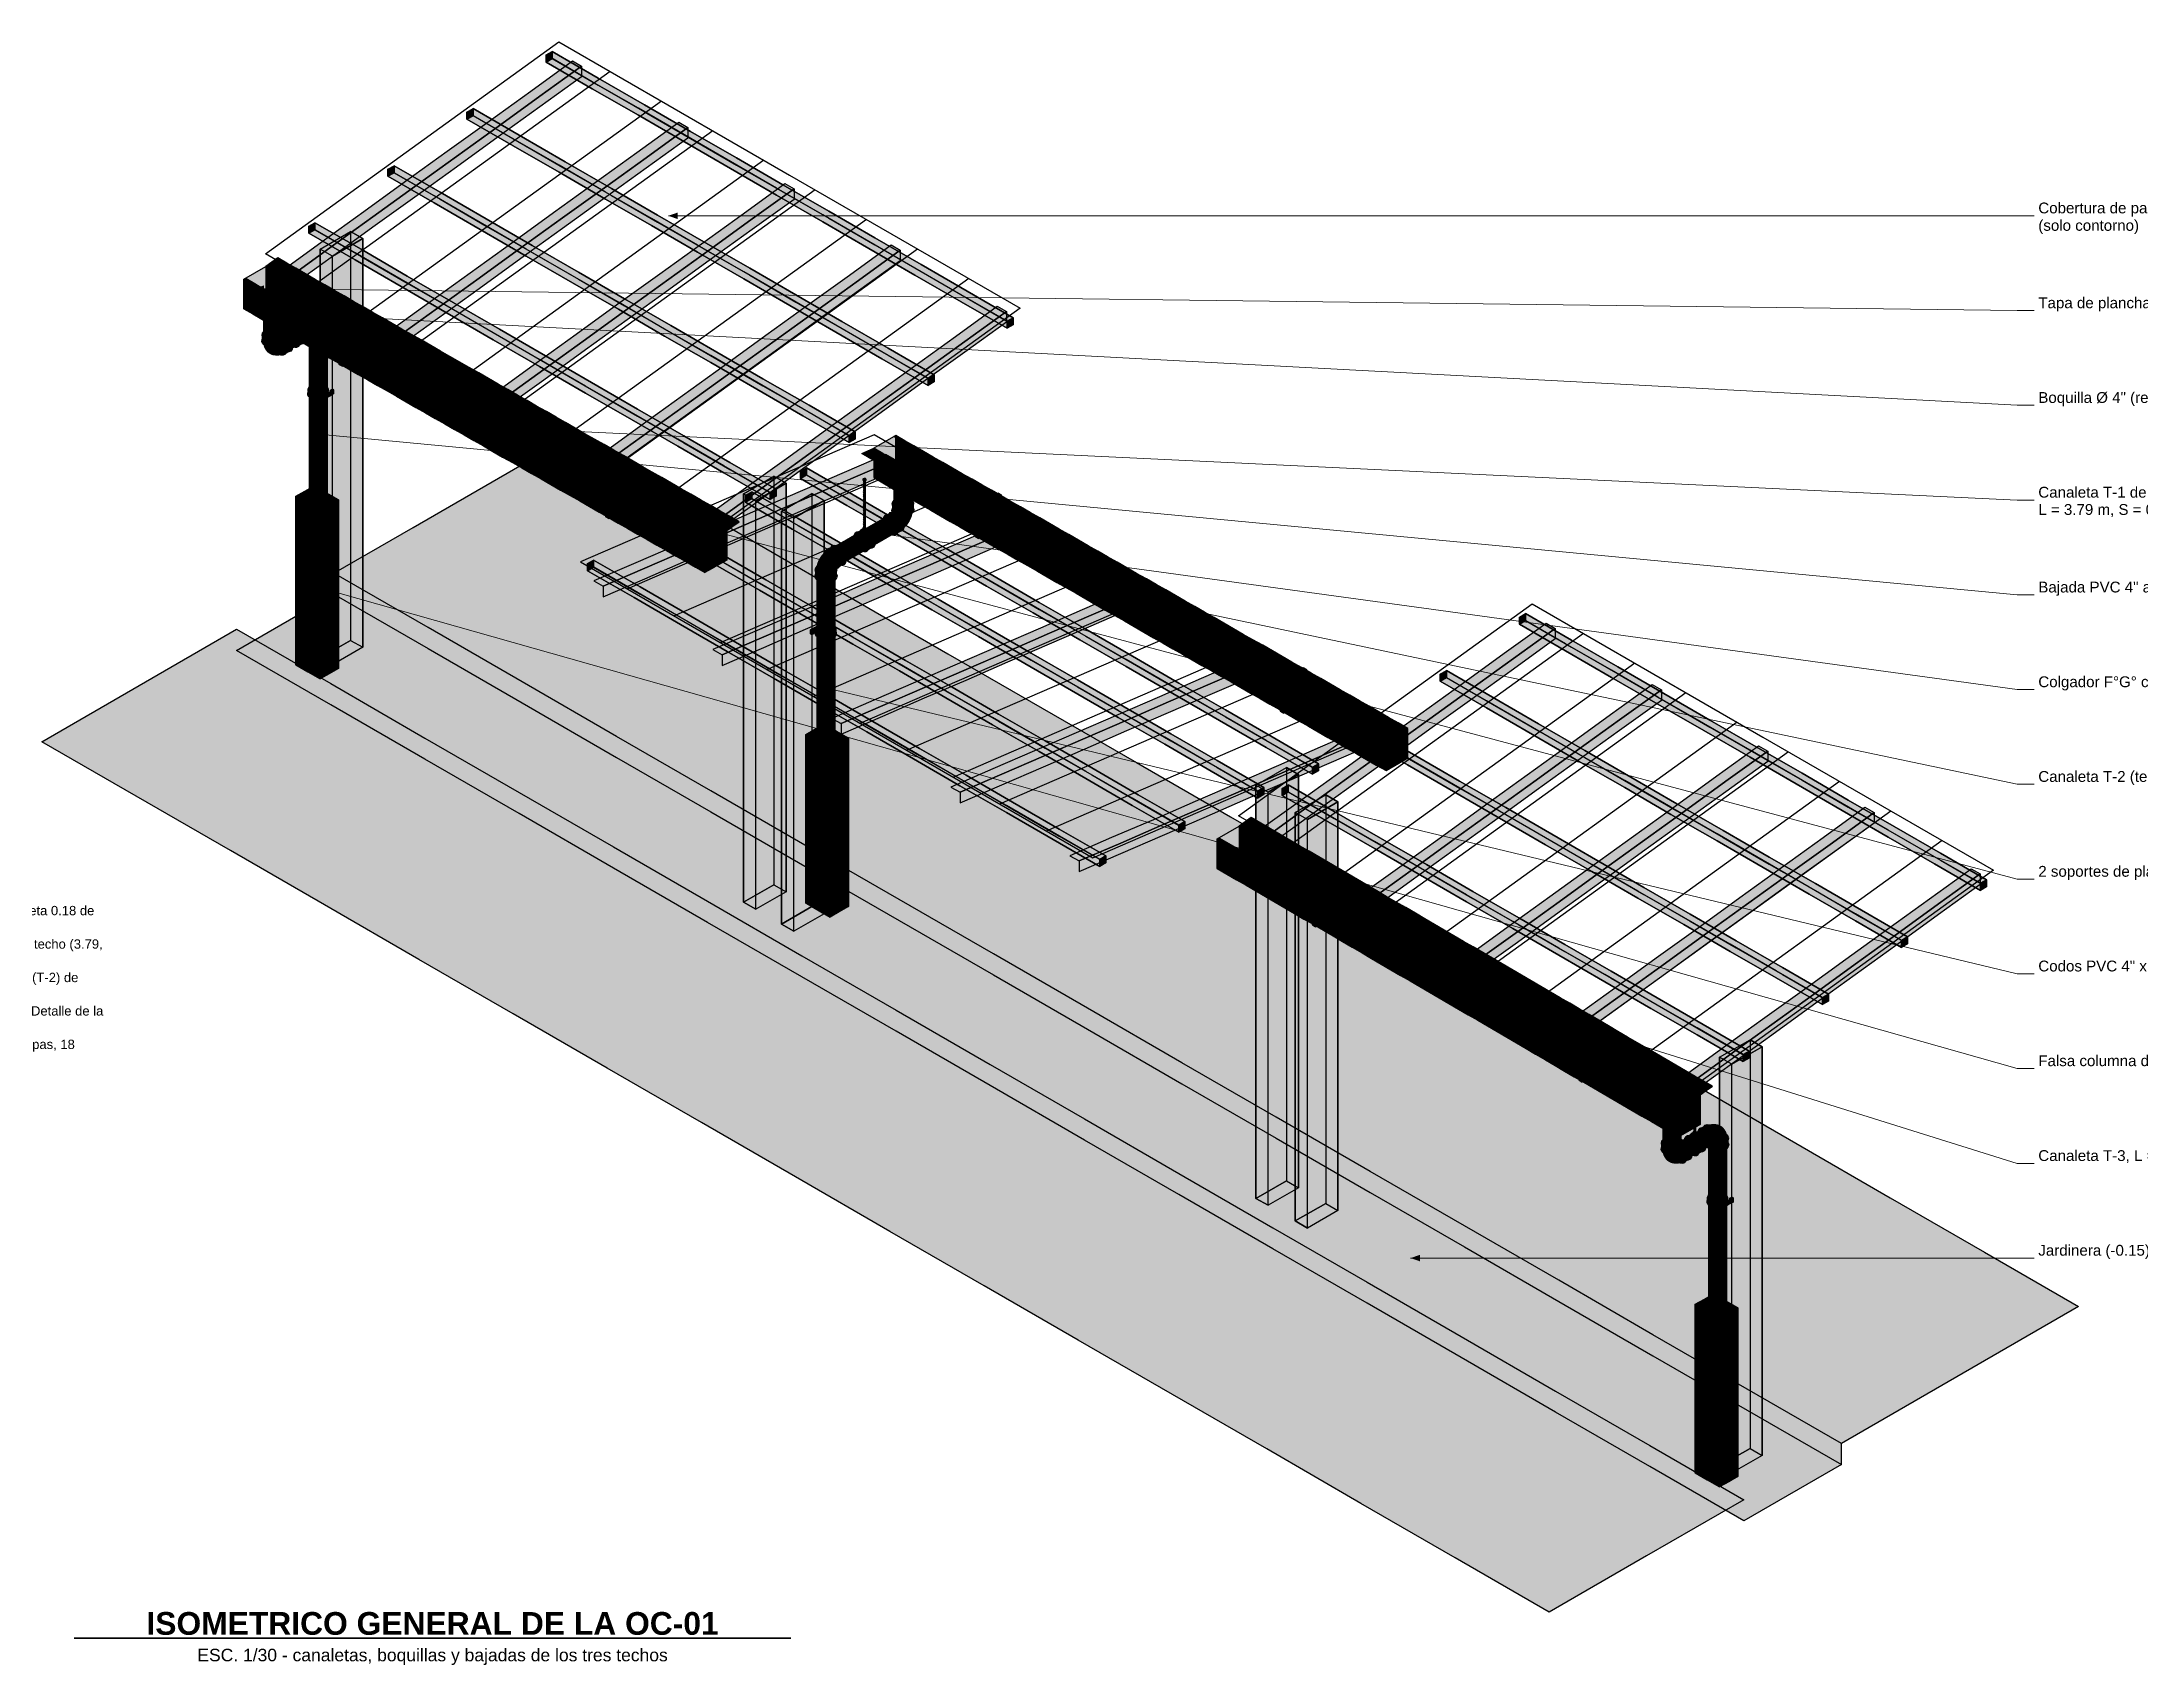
# Model space of a CAD drawing. Header units: metres. Extents: x 0 to 34.2, y 0 to 17.8.
# Drawn here: x 4.42 to 19.34, y 1.5 to 13.05 of the extents above; entities that cross this region are included whole.
import ezdxf
from ezdxf.enums import TextEntityAlignment as Align

# ---------------------------------------------------------------- set-up
doc = ezdxf.new("R2010")
doc.units = ezdxf.units.M
doc.header["$LTSCALE"] = 0.25
for name, color, linetype in [('ISO-ARISTAS', 8, 'CONTINUOUS'), ('TEXTOS', 7, 'CONTINUOUS'), ('TEXTOS-NOTAS', 7, 'CONTINUOUS')]:
    doc.layers.add(name, color=color, linetype=linetype)
doc.layers.add('ISO-CONCRETO-SUP', color=254, linetype='CONTINUOUS', true_color=0xe8e8e8)
doc.layers.add('LLAMADAS', color=30, linetype='CONTINUOUS', lineweight=18)
doc.layers.add('TITULOS', color=160, linetype='CONTINUOUS', lineweight=35)
doc.styles.get("Standard").update_dxf_attribs({"font": 'arial.ttf'})
doc.styles.add('TITULOS', font='arialbd.ttf')

msp = doc.modelspace()

# ---------------------------------------------------------------- texts
at = {"layer": 'TEXTOS'}
for s, p in [('Cobertura de panel metalico aluzinc e = 0.35 mm, S = 10 %', (18.63, 11.835)), ('(solo contorno)', (18.63, 11.711)), ('Tapa de plancha galvanizada en cada extremo', (18.63, 11.16)), ('Boquilla Ø 4" (reemplaza al sumidero tipo cupula)', (18.63, 10.486)), ('Canaleta T-1 de plancha galvanizada e = 0.50 mm, 0.18 x 0.21,', (18.63, 9.812)), ('L = 3.79 m, S = 0.5 %', (18.63, 9.689)), ('Bajada PVC 4" adosada a la columna, con abrazadera F°G°', (18.63, 9.137)), ('Colgador F°G° con varilla roscada 3/8" a la viga', (18.63, 8.463)), ('Canaleta T-2 (techo central, lado sur), L = 4.21 m, S = 0.5 %', (18.63, 7.789)), ('2 soportes de platina F°G° 1" x 1/8" por canaleta', (18.63, 7.114)), ('Codos PVC 4" x 90° y bajada del techo central', (18.63, 6.44)), ('Falsa columna de drenaje pluvial CL-01 (+1.05 a -0.15)', (18.63, 5.766)), ('Canaleta T-3, L = 3.79 m, S = 0.5 %; boquilla en el extremo derecho', (18.63, 5.091)), ('Jardinera (-0.15) y circulacion (+0.00)', (18.63, 4.417))]:
    msp.add_text(s, height=0.07695, dxfattribs=at).set_placement(p)
msp.add_text('ESC. 1/30 - canaletas, boquillas y bajadas de los tres techos', height=0.0891, dxfattribs=at).set_placement((7.2, 1.575), align=Align.MIDDLE_CENTER)
at = {"layer": 'TEXTOS-NOTAS'}
for s, p in [('1. Medidas del plano OC-01 (planta de techos, corte A-A y elevacion E1). Canaleta 0.18 de', (1.05, 6.84)), ('2. Canaleta, tapas y boquilla de plancha galvanizada e = 0.50 mm; un tramo por techo (3.79,', (1.05, 6.602)), ('3. 2 soportes (sujetadores) de platina por canaleta, a 0.80 m (T-1, T-3) y 0.85 m (T-2) de', (1.05, 6.364)), ('4. El sumidero tipo cupula del plano se reemplaza por boquilla de plancha Ø 4". Detalle de la', (1.05, 6.126)), ('5. Se construyen 3 juegos OC-01 iguales (9 bancas): 35.37 m de canaleta, 18 tapas, 18', (1.05, 5.888))]:
    msp.add_text(s, height=0.0663, dxfattribs=at).set_placement(p)
at = {"layer": 'TITULOS', "style": 'TITULOS'}
msp.add_text('ISOMETRICO GENERAL DE LA OC-01', height=0.162, dxfattribs=at).set_placement((7.2, 1.8), align=Align.MIDDLE_CENTER)

# ---------------------------------------------------------------- linework, layer by layer
at = {"layer": 'ISO-ARISTAS', "color": 250}
for p, q in [((6.01, 11.547), (8.1, 13.055)), ((8.008, 12.962), (8.052, 12.987)), ((8.008, 12.962), (8.052, 12.987)), ((8.052, 12.987), (8.052, 12.937)), ((8.38, 12.797), (8.052, 12.987)), ((8.052, 12.987), (8.052, 12.937)), ((8.052, 12.987), (8.38, 12.797)), ((8.1, 13.055), (9.741, 12.107)), ((8.465, 12.844), (6.375, 11.336)), ((7.899, 12.705), (8.196, 12.92)), ((8.261, 12.882), (7.964, 12.668)), ((7.964, 12.668), (8.261, 12.882)), ((8.008, 12.912), (8.008, 12.962)), ((8.336, 12.772), (8.008, 12.962)), ((8.336, 12.772), (8.008, 12.962)), ((8.008, 12.962), (8.008, 12.912)), ((8.052, 12.937), (8.008, 12.912)), ((8.008, 12.912), (8.052, 12.937)), ((8.336, 12.722), (8.008, 12.912)), ((8.008, 12.912), (8.336, 12.722)), ((8.052, 12.937), (8.38, 12.747)), ((8.052, 12.937), (8.38, 12.747)), ((8.196, 12.92), (8.261, 12.882)), ((8.261, 12.882), (8.261, 12.807)), ((7.602, 12.491), (7.899, 12.705)), ((8.261, 12.807), (7.964, 12.593)), ((8.665, 12.583), (8.336, 12.772)), ((8.665, 12.583), (8.336, 12.772)), ((8.665, 12.533), (8.336, 12.722)), ((8.336, 12.722), (8.665, 12.533)), ((8.708, 12.608), (8.38, 12.797)), ((8.38, 12.797), (8.708, 12.608)), ((8.38, 12.747), (8.708, 12.558)), ((8.38, 12.747), (8.708, 12.558)), ((8.829, 12.634), (6.74, 11.126)), ((7.445, 12.556), (7.489, 12.581)), ((7.445, 12.556), (7.489, 12.581)), ((7.445, 12.506), (7.445, 12.556)), ((7.774, 12.366), (7.445, 12.556)), ((7.774, 12.366), (7.445, 12.556)), ((7.445, 12.556), (7.445, 12.506)), ((7.489, 12.581), (7.489, 12.531)), ((7.817, 12.391), (7.489, 12.581)), ((7.489, 12.581), (7.489, 12.531)), ((7.489, 12.581), (7.817, 12.391)), ((7.667, 12.454), (7.964, 12.668)), ((7.964, 12.668), (7.667, 12.454)), ((7.964, 12.593), (7.667, 12.379)), ((8.993, 12.393), (8.665, 12.583)), ((8.993, 12.393), (8.665, 12.583)), ((9.036, 12.418), (8.708, 12.608)), ((8.708, 12.608), (9.036, 12.418)), ((8.708, 12.558), (9.036, 12.368)), ((8.708, 12.558), (9.036, 12.368)), ((9.194, 12.423), (7.104, 10.915)), ((7.305, 12.277), (7.602, 12.491)), ((7.667, 12.454), (7.37, 12.239)), ((7.37, 12.239), (7.667, 12.454)), ((7.489, 12.531), (7.445, 12.506)), ((7.445, 12.506), (7.489, 12.531)), ((7.774, 12.316), (7.445, 12.506)), ((7.445, 12.506), (7.774, 12.316)), ((7.489, 12.531), (7.817, 12.341)), ((7.489, 12.531), (7.817, 12.341)), ((8.145, 12.202), (7.817, 12.391)), ((7.817, 12.391), (8.145, 12.202)), ((8.655, 12.269), (8.952, 12.483)), ((8.993, 12.343), (8.665, 12.533)), ((8.665, 12.533), (8.993, 12.343)), ((9.017, 12.446), (8.72, 12.231)), ((8.72, 12.231), (9.017, 12.446)), ((8.952, 12.483), (9.017, 12.446)), ((9.321, 12.204), (8.993, 12.393)), ((9.321, 12.204), (8.993, 12.393)), ((9.017, 12.446), (9.017, 12.371)), ((9.364, 12.229), (9.036, 12.418)), ((9.036, 12.418), (9.364, 12.229)), ((7.008, 12.063), (7.305, 12.277)), ((7.37, 12.239), (7.073, 12.025)), ((7.073, 12.025), (7.37, 12.239)), ((7.667, 12.379), (7.37, 12.164)), ((8.102, 12.177), (7.774, 12.366)), ((8.102, 12.177), (7.774, 12.366)), ((8.102, 12.127), (7.774, 12.316)), ((7.774, 12.316), (8.102, 12.127)), ((7.817, 12.341), (8.145, 12.152)), ((7.817, 12.341), (8.145, 12.152)), ((8.358, 12.055), (8.655, 12.269)), ((9.017, 12.371), (8.72, 12.156)), ((9.321, 12.154), (8.993, 12.343)), ((8.993, 12.343), (9.321, 12.154)), ((9.036, 12.368), (9.364, 12.179)), ((9.036, 12.368), (9.364, 12.179)), ((6.882, 12.149), (6.926, 12.174)), ((6.882, 12.149), (6.926, 12.174)), ((6.882, 12.099), (6.882, 12.149)), ((7.211, 11.96), (6.882, 12.149)), ((7.211, 11.96), (6.882, 12.149)), ((6.882, 12.149), (6.882, 12.099)), ((6.926, 12.124), (6.882, 12.099)), ((6.882, 12.099), (6.926, 12.124)), ((7.211, 11.91), (6.882, 12.099)), ((6.882, 12.099), (7.211, 11.91)), ((6.926, 12.174), (6.926, 12.124)), ((7.254, 11.985), (6.926, 12.174)), ((6.926, 12.174), (6.926, 12.124)), ((6.926, 12.174), (7.254, 11.985)), ((6.926, 12.124), (7.254, 11.935)), ((6.926, 12.124), (7.254, 11.935)), ((7.37, 12.164), (7.073, 11.95)), ((9.559, 12.213), (7.469, 10.705)), ((8.43, 11.987), (8.102, 12.177)), ((8.43, 11.987), (8.102, 12.177)), ((8.43, 11.937), (8.102, 12.127)), ((8.102, 12.127), (8.43, 11.937)), ((8.473, 12.012), (8.145, 12.202)), ((8.145, 12.202), (8.473, 12.012)), ((8.145, 12.152), (8.473, 11.962)), ((8.145, 12.152), (8.473, 11.962)), ((8.423, 12.017), (8.72, 12.231)), ((8.72, 12.231), (8.423, 12.017)), ((8.72, 12.156), (8.423, 11.942)), ((9.649, 12.014), (9.321, 12.204)), ((9.649, 12.014), (9.321, 12.204)), ((9.649, 11.964), (9.321, 12.154)), ((9.321, 12.154), (9.649, 11.964)), ((9.693, 12.039), (9.364, 12.229)), ((9.364, 12.229), (9.693, 12.039)), ((9.364, 12.179), (9.693, 11.989)), ((9.364, 12.179), (9.693, 11.989)), ((9.741, 12.107), (11.382, 11.16)), ((6.711, 11.848), (7.008, 12.063)), ((7.073, 12.025), (6.776, 11.811)), ((6.776, 11.811), (7.073, 12.025)), ((7.073, 11.95), (6.776, 11.736)), ((7.539, 11.77), (7.211, 11.96)), ((7.539, 11.77), (7.211, 11.96)), ((7.582, 11.795), (7.254, 11.985)), ((7.254, 11.985), (7.582, 11.795)), ((9.923, 12.002), (7.834, 10.494)), ((8.061, 11.84), (8.358, 12.055)), ((8.423, 12.017), (8.126, 11.803)), ((8.126, 11.803), (8.423, 12.017)), ((8.423, 11.942), (8.126, 11.728)), ((8.758, 11.798), (8.43, 11.987)), ((8.758, 11.798), (8.43, 11.987)), ((8.758, 11.748), (8.43, 11.937)), ((8.43, 11.937), (8.758, 11.748)), ((8.801, 11.823), (8.473, 12.012)), ((8.473, 12.012), (8.801, 11.823)), ((8.473, 11.962), (8.801, 11.773)), ((8.473, 11.962), (8.801, 11.773)), ((9.411, 11.832), (9.708, 12.047)), ((9.773, 12.009), (9.476, 11.795)), ((9.476, 11.795), (9.773, 12.009)), ((9.978, 11.825), (9.649, 12.014)), ((9.978, 11.825), (9.649, 12.014)), ((9.978, 11.775), (9.649, 11.964)), ((9.649, 11.964), (9.978, 11.775)), ((10.021, 11.85), (9.693, 12.039)), ((9.693, 12.039), (10.021, 11.85)), ((9.693, 11.989), (10.021, 11.8)), ((9.693, 11.989), (10.021, 11.8)), ((9.708, 12.047), (9.773, 12.009)), ((9.773, 12.009), (9.773, 11.934)), ((6.414, 11.634), (6.711, 11.848)), ((6.479, 11.597), (6.776, 11.811)), ((6.776, 11.811), (6.479, 11.597)), ((7.539, 11.72), (7.211, 11.91)), ((7.211, 11.91), (7.539, 11.72)), ((7.254, 11.935), (7.582, 11.745)), ((7.254, 11.935), (7.582, 11.745)), ((7.91, 11.606), (7.582, 11.795)), ((7.582, 11.795), (7.91, 11.606)), ((7.764, 11.626), (8.061, 11.84)), ((8.126, 11.803), (7.829, 11.589)), ((7.829, 11.589), (8.126, 11.803)), ((10.288, 11.792), (8.198, 10.284)), ((9.086, 11.608), (8.758, 11.798)), ((9.086, 11.608), (8.758, 11.798)), ((9.13, 11.633), (8.801, 11.823)), ((8.801, 11.823), (9.13, 11.633)), ((9.114, 11.618), (9.411, 11.832)), ((9.476, 11.795), (9.179, 11.581)), ((9.179, 11.581), (9.476, 11.795)), ((9.773, 11.934), (9.476, 11.72)), ((10.306, 11.635), (9.978, 11.825)), ((10.306, 11.635), (9.978, 11.825)), ((10.349, 11.66), (10.021, 11.85)), ((10.021, 11.85), (10.349, 11.66)), ((10.021, 11.8), (10.349, 11.61)), ((10.021, 11.8), (10.349, 11.61)), ((6.319, 11.743), (6.363, 11.768)), ((6.319, 11.743), (6.363, 11.768)), ((6.319, 11.693), (6.319, 11.743)), ((6.648, 11.554), (6.319, 11.743)), ((6.648, 11.554), (6.319, 11.743)), ((6.319, 11.743), (6.319, 11.693)), ((6.363, 11.718), (6.319, 11.693)), ((6.319, 11.693), (6.363, 11.718)), ((6.648, 11.504), (6.319, 11.693)), ((6.319, 11.693), (6.648, 11.504)), ((6.363, 11.768), (6.363, 11.718)), ((6.691, 11.579), (6.363, 11.768)), ((6.363, 11.768), (6.363, 11.718)), ((6.363, 11.768), (6.691, 11.579)), ((6.363, 11.718), (6.691, 11.529)), ((6.363, 11.718), (6.691, 11.529)), ((6.4, 11.58), (6.616, 11.705)), ((6.4, 11.58), (6.616, 11.705)), ((6.776, 11.736), (6.479, 11.522)), ((6.487, 11.53), (6.703, 11.655)), ((6.703, 11.655), (6.487, 11.53)), ((6.703, 11.655), (6.616, 11.705)), ((6.616, 11.705), (6.616, 11.341)), ((6.616, 11.705), (6.616, 11.341)), ((6.616, 11.705), (6.703, 11.655)), ((6.703, 11.291), (6.703, 11.655)), ((6.703, 11.655), (6.703, 11.291)), ((7.867, 11.581), (7.539, 11.77)), ((7.867, 11.581), (7.539, 11.77)), ((7.867, 11.531), (7.539, 11.72)), ((7.539, 11.72), (7.867, 11.531)), ((7.582, 11.745), (7.91, 11.556)), ((7.582, 11.745), (7.91, 11.556)), ((8.126, 11.728), (7.829, 11.514)), ((9.086, 11.558), (8.758, 11.748)), ((8.758, 11.748), (9.086, 11.558)), ((8.801, 11.773), (9.13, 11.583)), ((8.801, 11.773), (9.13, 11.583)), ((9.476, 11.72), (9.179, 11.506)), ((10.306, 11.585), (9.978, 11.775)), ((9.978, 11.775), (10.306, 11.585)), ((10.677, 11.471), (10.349, 11.66)), ((10.349, 11.66), (10.677, 11.471)), ((7.651, 10.599), (6.01, 11.547)), ((6.099, 11.518), (6.056, 11.487)), ((6.163, 11.481), (6.099, 11.518)), ((6.117, 11.42), (6.414, 11.634)), ((6.479, 11.597), (6.182, 11.382)), ((6.182, 11.382), (6.479, 11.597)), ((6.479, 11.522), (6.182, 11.307)), ((6.4, 11.216), (6.4, 11.58)), ((6.487, 11.53), (6.4, 11.58)), ((6.4, 11.58), (6.4, 11.216)), ((6.487, 11.53), (6.4, 11.58)), ((6.487, 11.166), (6.487, 11.53)), ((6.487, 11.166), (6.487, 11.53)), ((6.976, 11.364), (6.648, 11.554)), ((6.976, 11.364), (6.648, 11.554)), ((6.976, 11.314), (6.648, 11.504)), ((6.648, 11.504), (6.976, 11.314)), ((7.019, 11.389), (6.691, 11.579)), ((6.691, 11.579), (7.019, 11.389)), ((6.691, 11.529), (7.019, 11.339)), ((6.691, 11.529), (7.019, 11.339)), ((7.467, 11.412), (7.764, 11.626)), ((7.829, 11.589), (7.532, 11.374)), ((7.532, 11.374), (7.829, 11.589)), ((7.829, 11.514), (7.532, 11.299)), ((8.195, 11.391), (7.867, 11.581)), ((8.195, 11.391), (7.867, 11.581)), ((8.195, 11.341), (7.867, 11.531)), ((7.867, 11.531), (8.195, 11.341)), ((8.239, 11.416), (7.91, 11.606)), ((7.91, 11.606), (8.239, 11.416)), ((7.91, 11.556), (8.239, 11.366)), ((7.91, 11.556), (8.239, 11.366)), ((10.653, 11.581), (8.563, 10.073)), ((8.817, 11.404), (9.114, 11.618)), ((9.179, 11.581), (8.882, 11.366)), ((8.882, 11.366), (9.179, 11.581)), ((9.179, 11.506), (8.882, 11.291)), ((9.415, 11.419), (9.086, 11.608)), ((9.415, 11.419), (9.086, 11.608)), ((9.415, 11.369), (9.086, 11.558)), ((9.086, 11.558), (9.415, 11.369)), ((9.458, 11.444), (9.13, 11.633)), ((9.13, 11.633), (9.458, 11.444)), ((9.13, 11.583), (9.458, 11.394)), ((9.13, 11.583), (9.458, 11.394)), ((10.167, 11.396), (10.464, 11.61)), ((10.232, 11.358), (10.529, 11.573)), ((10.529, 11.573), (10.232, 11.358)), ((10.529, 11.498), (10.232, 11.283)), ((10.634, 11.446), (10.306, 11.635)), ((10.634, 11.446), (10.306, 11.635)), ((10.634, 11.396), (10.306, 11.585)), ((10.306, 11.585), (10.634, 11.396)), ((10.349, 11.61), (10.677, 11.421)), ((10.349, 11.61), (10.677, 11.421)), ((10.464, 11.61), (10.529, 11.573)), ((10.529, 11.573), (10.529, 11.498)), ((5.857, 11.366), (6.013, 11.456)), ((5.857, 11.366), (5.87, 11.373)), ((5.857, 11.156), (5.857, 11.366)), ((5.921, 11.329), (5.857, 11.366)), ((5.857, 11.366), (5.857, 11.296)), ((5.921, 11.329), (5.857, 11.366)), ((5.87, 11.373), (5.934, 11.336)), ((6.056, 11.487), (6.013, 11.456)), ((6.077, 11.419), (6.013, 11.456)), ((6.013, 11.456), (6.013, 11.386)), ((6.013, 11.456), (6.077, 11.419)), ((6.013, 11.456), (6.013, 11.246)), ((6.013, 11.386), (6.013, 11.316)), ((6.14, 11.382), (6.077, 11.419)), ((6.077, 11.419), (6.14, 11.382)), ((6.182, 11.382), (6.117, 11.42)), ((6.14, 11.382), (6.183, 11.413)), ((6.183, 11.413), (6.14, 11.382)), ((6.14, 11.312), (6.14, 11.382)), ((6.209, 11.342), (6.14, 11.382)), ((6.14, 11.382), (6.14, 11.312)), ((6.14, 11.382), (6.209, 11.342)), ((6.227, 11.444), (6.163, 11.481)), ((6.182, 11.307), (6.182, 11.382)), ((6.183, 11.413), (6.227, 11.444)), ((6.227, 11.444), (6.183, 11.413)), ((6.277, 11.303), (6.209, 11.342)), ((6.209, 11.342), (6.277, 11.303)), ((6.222, 11.387), (6.215, 11.383)), ((6.215, 11.383), (6.222, 11.387)), ((6.215, 11.383), (6.215, 11.375)), ((6.215, 11.375), (6.215, 11.383)), ((6.215, 11.383), (6.217, 11.377)), ((6.217, 11.377), (6.215, 11.383)), ((6.215, 11.375), (6.222, 11.379)), ((6.215, 11.375), (6.222, 11.379)), ((6.217, 11.369), (6.215, 11.375)), ((6.217, 11.369), (6.215, 11.375)), ((6.217, 11.377), (6.217, 11.369)), ((6.227, 11.375), (6.217, 11.377)), ((6.217, 11.369), (6.217, 11.377)), ((6.217, 11.377), (6.227, 11.375)), ((6.227, 11.367), (6.217, 11.369)), ((6.227, 11.367), (6.217, 11.369)), ((6.22, 11.383), (6.219, 11.381)), ((6.219, 11.381), (6.22, 11.383)), ((6.219, 11.381), (6.22, 11.379)), ((6.22, 11.379), (6.219, 11.381)), ((6.219, 11.377), (6.22, 11.38)), ((6.22, 11.375), (6.219, 11.377)), ((6.219, 11.373), (6.22, 11.376)), ((6.22, 11.371), (6.219, 11.373)), ((6.219, 11.369), (6.22, 11.372)), ((6.22, 11.367), (6.219, 11.369)), ((6.219, 11.365), (6.22, 11.368)), ((6.22, 11.363), (6.219, 11.365)), ((6.219, 11.361), (6.22, 11.364)), ((6.22, 11.359), (6.219, 11.361)), ((6.219, 11.357), (6.22, 11.36)), ((6.22, 11.355), (6.219, 11.357)), ((6.219, 11.353), (6.22, 11.356)), ((6.22, 11.351), (6.219, 11.353)), ((6.219, 11.349), (6.22, 11.352)), ((6.22, 11.347), (6.219, 11.349)), ((6.219, 11.345), (6.22, 11.348)), ((6.22, 11.343), (6.219, 11.345)), ((6.219, 11.341), (6.22, 11.344)), ((6.22, 11.339), (6.219, 11.341)), ((6.224, 11.384), (6.22, 11.383)), ((6.22, 11.383), (6.224, 11.384)), ((6.22, 11.38), (6.224, 11.381)), ((6.22, 11.379), (6.224, 11.378)), ((6.224, 11.378), (6.22, 11.379)), ((6.22, 11.376), (6.224, 11.377)), ((6.224, 11.374), (6.22, 11.375)), ((6.22, 11.372), (6.224, 11.373)), ((6.224, 11.37), (6.22, 11.371)), ((6.22, 11.368), (6.224, 11.369)), ((6.224, 11.366), (6.22, 11.367)), ((6.22, 11.364), (6.224, 11.365)), ((6.224, 11.362), (6.22, 11.363)), ((6.22, 11.36), (6.224, 11.361)), ((6.224, 11.358), (6.22, 11.359)), ((6.22, 11.356), (6.224, 11.357)), ((6.224, 11.354), (6.22, 11.355)), ((6.22, 11.352), (6.224, 11.353)), ((6.224, 11.35), (6.22, 11.351)), ((6.22, 11.348), (6.224, 11.349)), ((6.224, 11.346), (6.22, 11.347)), ((6.22, 11.344), (6.224, 11.345)), ((6.224, 11.342), (6.22, 11.343)), ((6.22, 11.34), (6.224, 11.341)), ((6.232, 11.385), (6.222, 11.387)), ((6.222, 11.387), (6.222, 11.379)), ((6.222, 11.379), (6.222, 11.387)), ((6.222, 11.387), (6.232, 11.385)), ((6.222, 11.379), (6.232, 11.377)), ((6.222, 11.379), (6.232, 11.377)), ((6.229, 11.383), (6.224, 11.384)), ((6.224, 11.384), (6.229, 11.383)), ((6.224, 11.381), (6.229, 11.38)), ((6.224, 11.378), (6.229, 11.379)), ((6.229, 11.379), (6.224, 11.378)), ((6.224, 11.377), (6.229, 11.376)), ((6.229, 11.375), (6.224, 11.374)), ((6.224, 11.373), (6.229, 11.372)), ((6.229, 11.371), (6.224, 11.37)), ((6.224, 11.369), (6.229, 11.368)), ((6.229, 11.367), (6.224, 11.366)), ((6.224, 11.365), (6.229, 11.364)), ((6.229, 11.363), (6.224, 11.362)), ((6.224, 11.361), (6.229, 11.36)), ((6.229, 11.359), (6.224, 11.358)), ((6.224, 11.357), (6.229, 11.356)), ((6.229, 11.355), (6.224, 11.354)), ((6.224, 11.353), (6.229, 11.352)), ((6.229, 11.351), (6.224, 11.35)), ((6.224, 11.349), (6.229, 11.348)), ((6.229, 11.347), (6.224, 11.346)), ((6.224, 11.345), (6.229, 11.344)), ((6.229, 11.343), (6.224, 11.342)), ((6.224, 11.341), (6.229, 11.34)), ((6.295, 11.404), (6.227, 11.444)), ((6.234, 11.38), (6.227, 11.375)), ((6.227, 11.375), (6.234, 11.38)), ((6.227, 11.367), (6.227, 11.375)), ((6.227, 11.375), (6.227, 11.367)), ((6.234, 11.372), (6.227, 11.367)), ((6.234, 11.372), (6.227, 11.367)), ((6.23, 11.381), (6.229, 11.383)), ((6.229, 11.383), (6.23, 11.381)), ((6.229, 11.379), (6.23, 11.381)), ((6.23, 11.381), (6.229, 11.379)), ((6.229, 11.38), (6.23, 11.377)), ((6.23, 11.377), (6.229, 11.375)), ((6.229, 11.376), (6.23, 11.373)), ((6.23, 11.373), (6.229, 11.371)), ((6.229, 11.372), (6.23, 11.369)), ((6.23, 11.369), (6.229, 11.367)), ((6.229, 11.368), (6.23, 11.365)), ((6.23, 11.365), (6.229, 11.363)), ((6.229, 11.364), (6.23, 11.361)), ((6.23, 11.361), (6.229, 11.359)), ((6.229, 11.36), (6.23, 11.357)), ((6.23, 11.357), (6.229, 11.355)), ((6.229, 11.356), (6.23, 11.353)), ((6.23, 11.353), (6.229, 11.351)), ((6.229, 11.352), (6.23, 11.349)), ((6.23, 11.349), (6.229, 11.347)), ((6.229, 11.348), (6.23, 11.345)), ((6.23, 11.345), (6.229, 11.343)), ((6.229, 11.344), (6.23, 11.341)), ((6.23, 11.341), (6.229, 11.339)), ((6.232, 11.377), (6.232, 11.385)), ((6.234, 11.38), (6.232, 11.385)), ((6.232, 11.385), (6.232, 11.377)), ((6.232, 11.385), (6.234, 11.38)), ((6.232, 11.377), (6.234, 11.372)), ((6.232, 11.377), (6.234, 11.372)), ((6.234, 11.372), (6.234, 11.38)), ((6.234, 11.38), (6.234, 11.372)), ((6.364, 11.365), (6.295, 11.404)), ((6.433, 11.326), (6.364, 11.365)), ((6.616, 11.341), (6.616, 10.978)), ((6.616, 11.341), (6.616, 10.978)), ((7.304, 11.175), (6.976, 11.364)), ((7.304, 11.175), (6.976, 11.364)), ((7.347, 11.2), (7.019, 11.389)), ((7.019, 11.389), (7.347, 11.2)), ((7.17, 11.198), (7.467, 11.412)), ((7.532, 11.374), (7.235, 11.16)), ((7.235, 11.16), (7.532, 11.374)), ((8.523, 11.202), (8.195, 11.391)), ((8.523, 11.202), (8.195, 11.391)), ((8.523, 11.152), (8.195, 11.341)), ((8.195, 11.341), (8.523, 11.152)), ((8.567, 11.227), (8.239, 11.416)), ((8.239, 11.416), (8.567, 11.227)), ((8.239, 11.366), (8.567, 11.177)), ((8.239, 11.366), (8.567, 11.177)), ((8.52, 11.19), (8.817, 11.404)), ((8.882, 11.366), (8.585, 11.152)), ((8.585, 11.152), (8.882, 11.366)), ((11.018, 11.371), (8.928, 9.862)), ((9.743, 11.229), (9.415, 11.419)), ((9.743, 11.229), (9.415, 11.419)), ((9.743, 11.179), (9.415, 11.369)), ((9.415, 11.369), (9.743, 11.179)), ((9.786, 11.254), (9.458, 11.444)), ((9.458, 11.444), (9.786, 11.254)), ((9.458, 11.394), (9.786, 11.204)), ((9.458, 11.394), (9.786, 11.204)), ((9.87, 11.182), (10.167, 11.396)), ((10.232, 11.358), (9.935, 11.144)), ((9.935, 11.144), (10.232, 11.358)), ((10.962, 11.256), (10.634, 11.446)), ((10.962, 11.256), (10.634, 11.446)), ((10.962, 11.206), (10.634, 11.396)), ((10.634, 11.396), (10.962, 11.206)), ((11.006, 11.281), (10.677, 11.471)), ((10.677, 11.471), (11.006, 11.281)), ((10.677, 11.421), (11.006, 11.231)), ((10.677, 11.421), (11.006, 11.231)), ((5.857, 11.296), (5.857, 11.226)), ((6.013, 11.246), (5.857, 11.156)), ((5.857, 11.226), (5.857, 11.156)), ((5.909, 11.186), (5.961, 11.216)), ((5.984, 11.292), (5.921, 11.329)), ((5.984, 11.292), (5.921, 11.329)), ((5.934, 11.336), (5.997, 11.299)), ((5.961, 11.216), (6.013, 11.246)), ((5.997, 11.299), (5.984, 11.292)), ((5.984, 11.292), (5.997, 11.299)), ((5.984, 11.222), (5.984, 11.292)), ((6.053, 11.252), (5.984, 11.292)), ((5.984, 11.292), (5.984, 11.222)), ((6.053, 11.252), (5.984, 11.292)), ((5.984, 11.152), (5.984, 11.222)), ((5.984, 11.222), (5.984, 11.152)), ((5.997, 11.299), (6.066, 11.26)), ((6.013, 11.316), (6.013, 11.246)), ((6.013, 11.246), (6.077, 11.209)), ((6.013, 11.246), (6.077, 11.209)), ((6.028, 11.185), (6.062, 11.205)), ((6.121, 11.213), (6.053, 11.252)), ((6.121, 11.213), (6.053, 11.252)), ((6.058, 11.192), (6.059, 11.193)), ((6.059, 11.191), (6.058, 11.192)), ((6.059, 11.193), (6.059, 11.194)), ((6.059, 11.194), (6.061, 11.194)), ((6.059, 11.191), (6.059, 11.191)), ((6.061, 11.194), (6.062, 11.194)), ((6.062, 11.205), (6.097, 11.185)), ((6.062, 11.194), (6.064, 11.194)), ((6.064, 11.194), (6.065, 11.194)), ((6.065, 11.194), (6.066, 11.193)), ((6.066, 11.191), (6.065, 11.191)), ((6.066, 11.26), (6.134, 11.221)), ((6.066, 11.193), (6.066, 11.192)), ((6.066, 11.192), (6.066, 11.191)), ((6.077, 11.209), (6.14, 11.171)), ((6.077, 11.209), (6.14, 11.171)), ((6.19, 11.174), (6.121, 11.213)), ((6.19, 11.174), (6.121, 11.213)), ((6.134, 11.221), (6.203, 11.181)), ((6.14, 11.242), (6.14, 11.312)), ((6.14, 11.312), (6.14, 11.242)), ((6.14, 11.171), (6.14, 11.242)), ((6.14, 11.242), (6.14, 11.171)), ((6.219, 11.337), (6.22, 11.34)), ((6.22, 11.335), (6.219, 11.337)), ((6.219, 11.333), (6.22, 11.336)), ((6.22, 11.331), (6.219, 11.333)), ((6.219, 11.329), (6.22, 11.332)), ((6.22, 11.327), (6.219, 11.329)), ((6.219, 11.325), (6.22, 11.328)), ((6.22, 11.323), (6.219, 11.325)), ((6.219, 11.321), (6.22, 11.324)), ((6.22, 11.319), (6.219, 11.321)), ((6.219, 11.317), (6.22, 11.32)), ((6.22, 11.315), (6.219, 11.317)), ((6.219, 11.313), (6.22, 11.316)), ((6.22, 11.311), (6.219, 11.313)), ((6.219, 11.309), (6.22, 11.312)), ((6.22, 11.307), (6.219, 11.309)), ((6.219, 11.305), (6.22, 11.308)), ((6.22, 11.303), (6.219, 11.305)), ((6.219, 11.301), (6.22, 11.304)), ((6.22, 11.299), (6.219, 11.301)), ((6.219, 11.297), (6.22, 11.3)), ((6.22, 11.295), (6.219, 11.297)), ((6.219, 11.293), (6.22, 11.296)), ((6.22, 11.291), (6.219, 11.293)), ((6.219, 11.289), (6.22, 11.292)), ((6.22, 11.287), (6.219, 11.289)), ((6.219, 11.285), (6.22, 11.288)), ((6.22, 11.283), (6.219, 11.285)), ((6.219, 11.281), (6.22, 11.284)), ((6.22, 11.279), (6.219, 11.281)), ((6.219, 11.277), (6.22, 11.28)), ((6.22, 11.275), (6.219, 11.277)), ((6.219, 11.273), (6.22, 11.276)), ((6.22, 11.271), (6.219, 11.273)), ((6.219, 11.269), (6.22, 11.272)), ((6.22, 11.267), (6.219, 11.269)), ((6.219, 11.265), (6.22, 11.268)), ((6.22, 11.263), (6.219, 11.265)), ((6.219, 11.261), (6.22, 11.264)), ((6.22, 11.259), (6.219, 11.261)), ((6.219, 11.257), (6.22, 11.26)), ((6.22, 11.255), (6.219, 11.257)), ((6.219, 11.253), (6.22, 11.256)), ((6.22, 11.251), (6.219, 11.253)), ((6.219, 11.249), (6.22, 11.252)), ((6.22, 11.247), (6.219, 11.249)), ((6.219, 11.245), (6.22, 11.248)), ((6.22, 11.243), (6.219, 11.245)), ((6.219, 11.241), (6.22, 11.244)), ((6.22, 11.239), (6.219, 11.241)), ((6.219, 11.237), (6.22, 11.24)), ((6.22, 11.235), (6.219, 11.237)), ((6.219, 11.233), (6.22, 11.236)), ((6.22, 11.231), (6.219, 11.233)), ((6.219, 11.229), (6.22, 11.232)), ((6.22, 11.227), (6.219, 11.229)), ((6.219, 11.225), (6.22, 11.228)), ((6.22, 11.223), (6.219, 11.225)), ((6.219, 11.221), (6.22, 11.224)), ((6.22, 11.219), (6.219, 11.221)), ((6.219, 11.217), (6.22, 11.22)), ((6.22, 11.215), (6.219, 11.217)), ((6.219, 11.213), (6.22, 11.216)), ((6.22, 11.211), (6.219, 11.213)), ((6.219, 11.209), (6.22, 11.212)), ((6.22, 11.207), (6.219, 11.209)), ((6.219, 11.205), (6.22, 11.208)), ((6.22, 11.203), (6.219, 11.205)), ((6.219, 11.201), (6.22, 11.204)), ((6.22, 11.199), (6.219, 11.201)), ((6.219, 11.197), (6.22, 11.2)), ((6.22, 11.195), (6.219, 11.197)), ((6.219, 11.193), (6.22, 11.196)), ((6.22, 11.191), (6.219, 11.193)), ((6.219, 11.189), (6.22, 11.192)), ((6.224, 11.338), (6.22, 11.339)), ((6.22, 11.336), (6.224, 11.337)), ((6.224, 11.334), (6.22, 11.335)), ((6.22, 11.332), (6.224, 11.333)), ((6.224, 11.33), (6.22, 11.331)), ((6.22, 11.328), (6.224, 11.329)), ((6.224, 11.326), (6.22, 11.327)), ((6.22, 11.324), (6.224, 11.325)), ((6.224, 11.322), (6.22, 11.323)), ((6.22, 11.32), (6.224, 11.321)), ((6.224, 11.318), (6.22, 11.319)), ((6.22, 11.316), (6.224, 11.317)), ((6.224, 11.314), (6.22, 11.315)), ((6.22, 11.312), (6.224, 11.313)), ((6.224, 11.31), (6.22, 11.311)), ((6.22, 11.308), (6.224, 11.309)), ((6.224, 11.306), (6.22, 11.307)), ((6.22, 11.304), (6.224, 11.305)), ((6.224, 11.302), (6.22, 11.303)), ((6.22, 11.3), (6.224, 11.301)), ((6.224, 11.298), (6.22, 11.299)), ((6.22, 11.296), (6.224, 11.297)), ((6.224, 11.294), (6.22, 11.295)), ((6.22, 11.292), (6.224, 11.293)), ((6.224, 11.29), (6.22, 11.291)), ((6.22, 11.288), (6.224, 11.289)), ((6.224, 11.286), (6.22, 11.287)), ((6.22, 11.284), (6.224, 11.285)), ((6.224, 11.282), (6.22, 11.283)), ((6.22, 11.28), (6.224, 11.281)), ((6.224, 11.278), (6.22, 11.279)), ((6.22, 11.276), (6.224, 11.277)), ((6.224, 11.274), (6.22, 11.275)), ((6.22, 11.272), (6.224, 11.273)), ((6.224, 11.27), (6.22, 11.271)), ((6.22, 11.268), (6.224, 11.269)), ((6.224, 11.266), (6.22, 11.267)), ((6.22, 11.264), (6.224, 11.265)), ((6.224, 11.262), (6.22, 11.263)), ((6.22, 11.26), (6.224, 11.261)), ((6.224, 11.258), (6.22, 11.259)), ((6.22, 11.256), (6.224, 11.257)), ((6.224, 11.254), (6.22, 11.255)), ((6.22, 11.252), (6.224, 11.253)), ((6.224, 11.25), (6.22, 11.251)), ((6.22, 11.248), (6.224, 11.249)), ((6.224, 11.246), (6.22, 11.247)), ((6.22, 11.244), (6.224, 11.245)), ((6.224, 11.242), (6.22, 11.243)), ((6.22, 11.24), (6.224, 11.241)), ((6.224, 11.238), (6.22, 11.239)), ((6.22, 11.236), (6.224, 11.237)), ((6.224, 11.234), (6.22, 11.235)), ((6.22, 11.232), (6.224, 11.233)), ((6.224, 11.23), (6.22, 11.231)), ((6.22, 11.228), (6.224, 11.229)), ((6.224, 11.226), (6.22, 11.227)), ((6.22, 11.224), (6.224, 11.225)), ((6.224, 11.222), (6.22, 11.223)), ((6.22, 11.22), (6.224, 11.221)), ((6.224, 11.218), (6.22, 11.219)), ((6.22, 11.216), (6.224, 11.217)), ((6.224, 11.214), (6.22, 11.215)), ((6.22, 11.212), (6.224, 11.213)), ((6.224, 11.21), (6.22, 11.211)), ((6.22, 11.208), (6.224, 11.209)), ((6.224, 11.206), (6.22, 11.207)), ((6.22, 11.204), (6.224, 11.205)), ((6.224, 11.202), (6.22, 11.203)), ((6.22, 11.2), (6.224, 11.201)), ((6.224, 11.198), (6.22, 11.199)), ((6.22, 11.196), (6.224, 11.197)), ((6.224, 11.194), (6.22, 11.195)), ((6.22, 11.192), (6.224, 11.193)), ((6.224, 11.19), (6.22, 11.191)), ((6.229, 11.339), (6.224, 11.338)), ((6.224, 11.337), (6.229, 11.336)), ((6.229, 11.335), (6.224, 11.334)), ((6.224, 11.333), (6.229, 11.332)), ((6.229, 11.331), (6.224, 11.33)), ((6.224, 11.329), (6.229, 11.328)), ((6.229, 11.327), (6.224, 11.326)), ((6.224, 11.325), (6.229, 11.324)), ((6.229, 11.323), (6.224, 11.322)), ((6.224, 11.321), (6.229, 11.32)), ((6.229, 11.319), (6.224, 11.318)), ((6.224, 11.317), (6.229, 11.316)), ((6.229, 11.315), (6.224, 11.314)), ((6.224, 11.313), (6.229, 11.312)), ((6.229, 11.311), (6.224, 11.31)), ((6.224, 11.309), (6.229, 11.308)), ((6.229, 11.307), (6.224, 11.306)), ((6.224, 11.305), (6.229, 11.304)), ((6.229, 11.303), (6.224, 11.302)), ((6.224, 11.301), (6.229, 11.3)), ((6.229, 11.299), (6.224, 11.298)), ((6.224, 11.297), (6.229, 11.296)), ((6.229, 11.295), (6.224, 11.294)), ((6.224, 11.293), (6.229, 11.292)), ((6.229, 11.291), (6.224, 11.29)), ((6.224, 11.289), (6.229, 11.288)), ((6.229, 11.287), (6.224, 11.286)), ((6.224, 11.285), (6.229, 11.284)), ((6.229, 11.283), (6.224, 11.282)), ((6.224, 11.281), (6.229, 11.28)), ((6.229, 11.279), (6.224, 11.278)), ((6.224, 11.277), (6.229, 11.276)), ((6.229, 11.275), (6.224, 11.274)), ((6.224, 11.273), (6.229, 11.272)), ((6.229, 11.271), (6.224, 11.27)), ((6.224, 11.269), (6.229, 11.268)), ((6.229, 11.267), (6.224, 11.266)), ((6.224, 11.265), (6.229, 11.264)), ((6.229, 11.263), (6.224, 11.262)), ((6.224, 11.261), (6.229, 11.26)), ((6.229, 11.259), (6.224, 11.258)), ((6.224, 11.257), (6.229, 11.256)), ((6.229, 11.255), (6.224, 11.254)), ((6.224, 11.253), (6.229, 11.252)), ((6.229, 11.251), (6.224, 11.25)), ((6.224, 11.249), (6.229, 11.248)), ((6.229, 11.247), (6.224, 11.246)), ((6.224, 11.245), (6.229, 11.244)), ((6.229, 11.243), (6.224, 11.242)), ((6.224, 11.241), (6.229, 11.24)), ((6.229, 11.239), (6.224, 11.238)), ((6.224, 11.237), (6.229, 11.236)), ((6.229, 11.235), (6.224, 11.234)), ((6.224, 11.233), (6.229, 11.232)), ((6.229, 11.231), (6.224, 11.23)), ((6.224, 11.229), (6.229, 11.228)), ((6.229, 11.227), (6.224, 11.226)), ((6.224, 11.225), (6.229, 11.224)), ((6.229, 11.223), (6.224, 11.222)), ((6.224, 11.221), (6.229, 11.22)), ((6.229, 11.219), (6.224, 11.218)), ((6.224, 11.217), (6.229, 11.216)), ((6.229, 11.215), (6.224, 11.214)), ((6.224, 11.213), (6.229, 11.212)), ((6.229, 11.211), (6.224, 11.21)), ((6.224, 11.209), (6.229, 11.208)), ((6.229, 11.207), (6.224, 11.206)), ((6.224, 11.205), (6.229, 11.204)), ((6.229, 11.203), (6.224, 11.202)), ((6.224, 11.201), (6.229, 11.2)), ((6.229, 11.199), (6.224, 11.198)), ((6.224, 11.197), (6.229, 11.196)), ((6.229, 11.195), (6.224, 11.194)), ((6.224, 11.193), (6.229, 11.192)), ((6.229, 11.191), (6.224, 11.19)), ((6.229, 11.34), (6.23, 11.337)), ((6.23, 11.337), (6.229, 11.335)), ((6.229, 11.336), (6.23, 11.333)), ((6.23, 11.333), (6.229, 11.331)), ((6.229, 11.332), (6.23, 11.329)), ((6.23, 11.329), (6.229, 11.327)), ((6.229, 11.328), (6.23, 11.325)), ((6.23, 11.325), (6.229, 11.323)), ((6.229, 11.324), (6.23, 11.321)), ((6.23, 11.321), (6.229, 11.319)), ((6.229, 11.32), (6.23, 11.317)), ((6.23, 11.317), (6.229, 11.315)), ((6.229, 11.316), (6.23, 11.313)), ((6.23, 11.313), (6.229, 11.311)), ((6.229, 11.312), (6.23, 11.309)), ((6.23, 11.309), (6.229, 11.307)), ((6.229, 11.308), (6.23, 11.305)), ((6.23, 11.305), (6.229, 11.303)), ((6.229, 11.304), (6.23, 11.301)), ((6.23, 11.301), (6.229, 11.299)), ((6.229, 11.3), (6.23, 11.297)), ((6.23, 11.297), (6.229, 11.295)), ((6.229, 11.296), (6.23, 11.293)), ((6.23, 11.293), (6.229, 11.291)), ((6.229, 11.292), (6.23, 11.289)), ((6.23, 11.289), (6.229, 11.287)), ((6.229, 11.288), (6.23, 11.285)), ((6.23, 11.285), (6.229, 11.283)), ((6.229, 11.284), (6.23, 11.281)), ((6.23, 11.281), (6.229, 11.279)), ((6.229, 11.28), (6.23, 11.277)), ((6.23, 11.277), (6.229, 11.275)), ((6.229, 11.276), (6.23, 11.273)), ((6.23, 11.273), (6.229, 11.271)), ((6.229, 11.272), (6.23, 11.269)), ((6.23, 11.269), (6.229, 11.267)), ((6.229, 11.268), (6.23, 11.265)), ((6.23, 11.265), (6.229, 11.263)), ((6.229, 11.264), (6.23, 11.261)), ((6.23, 11.261), (6.229, 11.259)), ((6.229, 11.26), (6.23, 11.257)), ((6.23, 11.257), (6.229, 11.255)), ((6.229, 11.256), (6.23, 11.253)), ((6.23, 11.253), (6.229, 11.251)), ((6.229, 11.252), (6.23, 11.249)), ((6.23, 11.249), (6.229, 11.247)), ((6.229, 11.248), (6.23, 11.245)), ((6.23, 11.245), (6.229, 11.243)), ((6.229, 11.244), (6.23, 11.241)), ((6.23, 11.241), (6.229, 11.239)), ((6.229, 11.24), (6.23, 11.237)), ((6.23, 11.237), (6.229, 11.235)), ((6.229, 11.236), (6.23, 11.233)), ((6.23, 11.233), (6.229, 11.231)), ((6.229, 11.232), (6.23, 11.229)), ((6.23, 11.229), (6.229, 11.227)), ((6.229, 11.228), (6.23, 11.225)), ((6.23, 11.225), (6.229, 11.223)), ((6.229, 11.224), (6.23, 11.221)), ((6.23, 11.221), (6.229, 11.219)), ((6.229, 11.22), (6.23, 11.217)), ((6.23, 11.217), (6.229, 11.215)), ((6.229, 11.216), (6.23, 11.213)), ((6.23, 11.213), (6.229, 11.211)), ((6.229, 11.212), (6.23, 11.209)), ((6.23, 11.209), (6.229, 11.207)), ((6.229, 11.208), (6.23, 11.205)), ((6.23, 11.205), (6.229, 11.203)), ((6.229, 11.204), (6.23, 11.201)), ((6.23, 11.201), (6.229, 11.199)), ((6.229, 11.2), (6.23, 11.197)), ((6.23, 11.197), (6.229, 11.195)), ((6.229, 11.196), (6.23, 11.193)), ((6.23, 11.193), (6.229, 11.191)), ((6.229, 11.192), (6.23, 11.189)), ((6.346, 11.264), (6.277, 11.303)), ((6.277, 11.303), (6.346, 11.264)), ((6.415, 11.225), (6.346, 11.264)), ((6.346, 11.264), (6.415, 11.225)), ((6.4, 10.853), (6.4, 11.216)), ((6.4, 11.216), (6.4, 10.853)), ((6.483, 11.185), (6.415, 11.225)), ((6.415, 11.225), (6.483, 11.185)), ((6.501, 11.287), (6.433, 11.326)), ((6.57, 11.247), (6.501, 11.287)), ((6.638, 11.208), (6.57, 11.247)), ((6.707, 11.169), (6.638, 11.208)), ((6.703, 10.928), (6.703, 11.291)), ((6.703, 11.291), (6.703, 10.928)), ((6.873, 10.983), (7.17, 11.198)), ((7.304, 11.125), (6.976, 11.314)), ((6.976, 11.314), (7.304, 11.125)), ((7.019, 11.339), (7.347, 11.15)), ((7.019, 11.339), (7.347, 11.15)), ((7.532, 11.299), (7.235, 11.085)), ((7.676, 11.01), (7.347, 11.2)), ((7.347, 11.2), (7.676, 11.01)), ((8.852, 11.012), (8.523, 11.202)), ((8.852, 11.012), (8.523, 11.202)), ((8.895, 11.037), (8.567, 11.227)), ((8.567, 11.227), (8.895, 11.037)), ((8.882, 11.291), (8.585, 11.077)), ((10.071, 11.04), (9.743, 11.229)), ((10.071, 11.04), (9.743, 11.229)), ((10.114, 11.065), (9.786, 11.254)), ((9.786, 11.254), (10.114, 11.065)), ((9.786, 11.204), (10.114, 11.015)), ((9.786, 11.204), (10.114, 11.015)), ((10.232, 11.283), (9.935, 11.069)), ((11.29, 11.067), (10.962, 11.256)), ((11.29, 11.067), (10.962, 11.256)), ((11.29, 11.017), (10.962, 11.206)), ((10.962, 11.206), (11.29, 11.017)), ((11.334, 11.092), (11.006, 11.281)), ((11.006, 11.281), (11.334, 11.092)), ((11.006, 11.231), (11.334, 11.042)), ((11.006, 11.231), (11.334, 11.042)), ((5.857, 11.156), (5.909, 11.186)), ((5.921, 11.119), (5.857, 11.156)), ((5.857, 11.156), (5.921, 11.119)), ((5.984, 11.082), (5.921, 11.119)), ((5.921, 11.119), (5.984, 11.082)), ((5.924, 11.125), (5.958, 11.145)), ((5.958, 11.105), (5.924, 11.125)), ((5.946, 11.128), (5.947, 11.129)), ((5.946, 11.127), (5.946, 11.128)), ((5.946, 11.126), (5.946, 11.127)), ((5.947, 11.126), (5.946, 11.126)), ((5.947, 11.129), (5.948, 11.129)), ((5.948, 11.125), (5.947, 11.126)), ((5.948, 11.129), (5.95, 11.129)), ((5.95, 11.125), (5.948, 11.125)), ((5.95, 11.129), (5.951, 11.129)), ((5.951, 11.125), (5.95, 11.125)), ((5.951, 11.129), (5.952, 11.129)), ((5.952, 11.126), (5.951, 11.125)), ((5.952, 11.129), (5.953, 11.128)), ((5.953, 11.126), (5.952, 11.126)), ((5.953, 11.128), (5.954, 11.127)), ((5.954, 11.127), (5.953, 11.126)), ((5.958, 11.145), (5.993, 11.165)), ((5.993, 11.085), (5.958, 11.105)), ((5.984, 11.082), (5.984, 11.152)), ((5.984, 11.152), (5.984, 11.082)), ((6.036, 11.112), (5.984, 11.082)), ((5.984, 11.082), (6.036, 11.112)), ((6.053, 11.042), (5.984, 11.082)), ((5.984, 11.082), (6.053, 11.042)), ((5.993, 11.165), (6.028, 11.185)), ((6, 11.135), (5.993, 11.123)), ((6, 11.135), (5.993, 11.123)), ((5.993, 11.123), (5.993, 11.11)), ((5.993, 11.123), (5.993, 11.11)), ((5.993, 11.11), (6, 11.098)), ((5.993, 11.11), (6, 11.098)), ((6.028, 11.065), (5.993, 11.085)), ((6.013, 11.145), (6, 11.135)), ((6.013, 11.145), (6, 11.135)), ((6, 11.098), (6.013, 11.088)), ((6, 11.098), (6.013, 11.088)), ((6.001, 11.127), (6.003, 11.136)), ((6.003, 11.134), (6.001, 11.125)), ((6.003, 11.118), (6.001, 11.127)), ((6.001, 11.125), (6.003, 11.116)), ((6.002, 11.16), (6.003, 11.161)), ((6.002, 11.159), (6.002, 11.16)), ((6.002, 11.16), (6.002, 11.16)), ((6.003, 11.158), (6.002, 11.159)), ((6.002, 11.095), (6.003, 11.096)), ((6.002, 11.094), (6.002, 11.095)), ((6.002, 11.095), (6.002, 11.095)), ((6.003, 11.093), (6.002, 11.094)), ((6.003, 11.161), (6.004, 11.162)), ((6.004, 11.158), (6.003, 11.158)), ((6.003, 11.136), (6.009, 11.145)), ((6.009, 11.143), (6.003, 11.134)), ((6.009, 11.109), (6.003, 11.118)), ((6.003, 11.116), (6.009, 11.108)), ((6.003, 11.096), (6.004, 11.097)), ((6.004, 11.093), (6.003, 11.093)), ((6.004, 11.162), (6.006, 11.162)), ((6.006, 11.157), (6.004, 11.158)), ((6.004, 11.097), (6.006, 11.097)), ((6.006, 11.092), (6.004, 11.093)), ((6.006, 11.162), (6.007, 11.162)), ((6.007, 11.158), (6.006, 11.157)), ((6.006, 11.097), (6.007, 11.097)), ((6.007, 11.093), (6.006, 11.092)), ((6.007, 11.162), (6.009, 11.161)), ((6.009, 11.158), (6.007, 11.158)), ((6.007, 11.097), (6.009, 11.096)), ((6.009, 11.093), (6.007, 11.093)), ((6.009, 11.161), (6.01, 11.16)), ((6.01, 11.159), (6.009, 11.158)), ((6.009, 11.145), (6.019, 11.152)), ((6.019, 11.15), (6.009, 11.143)), ((6.019, 11.102), (6.009, 11.109)), ((6.009, 11.108), (6.019, 11.1)), ((6.009, 11.096), (6.01, 11.095)), ((6.01, 11.094), (6.009, 11.093)), ((6.01, 11.16), (6.01, 11.16)), ((6.01, 11.16), (6.01, 11.159)), ((6.01, 11.095), (6.01, 11.095)), ((6.01, 11.095), (6.01, 11.094)), ((6.031, 11.152), (6.013, 11.145)), ((6.031, 11.152), (6.013, 11.145)), ((6.013, 11.088), (6.031, 11.081)), ((6.013, 11.088), (6.031, 11.081)), ((6.019, 11.152), (6.032, 11.158)), ((6.032, 11.156), (6.019, 11.15)), ((6.032, 11.096), (6.019, 11.102)), ((6.019, 11.1), (6.032, 11.095)), ((6.062, 11.045), (6.028, 11.065)), ((6.051, 11.156), (6.031, 11.152)), ((6.051, 11.156), (6.031, 11.152)), ((6.031, 11.081), (6.051, 11.077)), ((6.031, 11.081), (6.051, 11.077)), ((6.032, 11.158), (6.046, 11.161)), ((6.046, 11.159), (6.032, 11.156)), ((6.046, 11.093), (6.032, 11.096)), ((6.032, 11.095), (6.046, 11.091)), ((6.088, 11.142), (6.036, 11.112)), ((6.036, 11.112), (6.088, 11.142)), ((6.046, 11.161), (6.062, 11.162)), ((6.062, 11.161), (6.046, 11.159)), ((6.062, 11.092), (6.046, 11.093)), ((6.046, 11.091), (6.062, 11.09)), ((6.073, 11.156), (6.051, 11.156)), ((6.073, 11.156), (6.051, 11.156)), ((6.051, 11.077), (6.073, 11.077)), ((6.051, 11.077), (6.073, 11.077)), ((6.121, 11.003), (6.053, 11.042)), ((6.053, 11.042), (6.121, 11.003)), ((6.058, 11.062), (6.059, 11.063)), ((6.059, 11.061), (6.058, 11.062)), ((6.061, 11.19), (6.059, 11.191)), ((6.059, 11.063), (6.059, 11.064)), ((6.059, 11.064), (6.061, 11.064)), ((6.059, 11.061), (6.059, 11.061)), ((6.061, 11.06), (6.059, 11.061)), ((6.062, 11.19), (6.061, 11.19)), ((6.061, 11.064), (6.062, 11.064)), ((6.062, 11.06), (6.061, 11.06)), ((6.064, 11.19), (6.062, 11.19)), ((6.062, 11.162), (6.078, 11.161)), ((6.078, 11.159), (6.062, 11.161)), ((6.078, 11.093), (6.062, 11.092)), ((6.062, 11.09), (6.078, 11.091)), ((6.097, 11.065), (6.062, 11.045)), ((6.062, 11.064), (6.064, 11.064)), ((6.064, 11.06), (6.062, 11.06)), ((6.065, 11.191), (6.064, 11.19)), ((6.064, 11.064), (6.065, 11.064)), ((6.065, 11.061), (6.064, 11.06)), ((6.065, 11.064), (6.066, 11.063)), ((6.066, 11.061), (6.065, 11.061)), ((6.066, 11.063), (6.066, 11.062)), ((6.066, 11.062), (6.066, 11.061)), ((6.094, 11.152), (6.073, 11.156)), ((6.094, 11.152), (6.073, 11.156)), ((6.073, 11.077), (6.094, 11.081)), ((6.073, 11.077), (6.094, 11.081)), ((6.078, 11.161), (6.093, 11.158)), ((6.093, 11.156), (6.078, 11.159)), ((6.093, 11.096), (6.078, 11.093)), ((6.078, 11.091), (6.093, 11.095)), ((6.14, 11.171), (6.088, 11.142)), ((6.088, 11.142), (6.14, 11.171)), ((6.093, 11.158), (6.106, 11.152)), ((6.106, 11.15), (6.093, 11.156)), ((6.106, 11.102), (6.093, 11.096)), ((6.093, 11.095), (6.106, 11.1)), ((6.112, 11.145), (6.094, 11.152)), ((6.112, 11.145), (6.094, 11.152)), ((6.094, 11.081), (6.112, 11.088)), ((6.094, 11.081), (6.112, 11.088)), ((6.097, 11.185), (6.132, 11.165)), ((6.132, 11.085), (6.097, 11.065)), ((6.106, 11.152), (6.115, 11.145)), ((6.115, 11.143), (6.106, 11.15)), ((6.115, 11.109), (6.106, 11.102)), ((6.106, 11.1), (6.115, 11.108)), ((6.124, 11.135), (6.112, 11.145)), ((6.124, 11.135), (6.112, 11.145)), ((6.112, 11.088), (6.124, 11.098)), ((6.112, 11.088), (6.124, 11.098)), ((6.115, 11.16), (6.116, 11.161)), ((6.115, 11.159), (6.115, 11.16)), ((6.115, 11.16), (6.115, 11.16)), ((6.116, 11.158), (6.115, 11.159)), ((6.115, 11.145), (6.121, 11.136)), ((6.121, 11.134), (6.115, 11.143)), ((6.121, 11.118), (6.115, 11.109)), ((6.115, 11.108), (6.121, 11.116)), ((6.115, 11.095), (6.116, 11.096)), ((6.115, 11.094), (6.115, 11.095)), ((6.115, 11.095), (6.115, 11.095)), ((6.116, 11.093), (6.115, 11.094)), ((6.116, 11.161), (6.117, 11.162)), ((6.117, 11.158), (6.116, 11.158)), ((6.116, 11.096), (6.117, 11.097)), ((6.117, 11.093), (6.116, 11.093)), ((6.117, 11.162), (6.119, 11.162)), ((6.119, 11.157), (6.117, 11.158)), ((6.117, 11.097), (6.119, 11.097)), ((6.119, 11.092), (6.117, 11.093)), ((6.119, 11.162), (6.12, 11.162)), ((6.12, 11.158), (6.119, 11.157)), ((6.119, 11.097), (6.12, 11.097)), ((6.12, 11.093), (6.119, 11.092)), ((6.12, 11.162), (6.121, 11.161)), ((6.121, 11.158), (6.12, 11.158)), ((6.12, 11.097), (6.121, 11.096)), ((6.121, 11.093), (6.12, 11.093)), ((6.121, 11.161), (6.122, 11.16)), ((6.122, 11.159), (6.121, 11.158)), ((6.121, 11.136), (6.123, 11.127)), ((6.123, 11.125), (6.121, 11.134)), ((6.123, 11.127), (6.121, 11.118)), ((6.121, 11.116), (6.123, 11.125)), ((6.121, 11.096), (6.122, 11.095)), ((6.122, 11.094), (6.121, 11.093)), ((6.122, 11.16), (6.122, 11.16)), ((6.122, 11.16), (6.122, 11.159)), ((6.122, 11.095), (6.122, 11.095)), ((6.122, 11.095), (6.122, 11.094)), ((6.131, 11.123), (6.124, 11.135)), ((6.131, 11.123), (6.124, 11.135)), ((6.124, 11.098), (6.131, 11.11)), ((6.124, 11.098), (6.131, 11.11)), ((6.131, 11.11), (6.131, 11.123)), ((6.131, 11.11), (6.131, 11.123)), ((6.132, 11.165), (6.166, 11.145)), ((6.166, 11.105), (6.132, 11.085)), ((6.14, 11.171), (6.209, 11.132)), ((6.14, 11.171), (6.209, 11.132)), ((6.166, 11.145), (6.201, 11.125)), ((6.201, 11.125), (6.166, 11.105)), ((6.171, 11.128), (6.172, 11.129)), ((6.171, 11.127), (6.171, 11.128)), ((6.171, 11.126), (6.171, 11.127)), ((6.172, 11.126), (6.171, 11.126)), ((6.172, 11.129), (6.173, 11.129)), ((6.173, 11.125), (6.172, 11.126)), ((6.173, 11.129), (6.175, 11.129)), ((6.175, 11.125), (6.173, 11.125)), ((6.175, 11.129), (6.176, 11.129)), ((6.176, 11.125), (6.175, 11.125)), ((6.176, 11.129), (6.178, 11.129)), ((6.178, 11.126), (6.176, 11.125)), ((6.178, 11.129), (6.178, 11.128)), ((6.178, 11.128), (6.179, 11.127)), ((6.179, 11.127), (6.178, 11.126)), ((6.178, 11.126), (6.178, 11.126)), ((6.259, 11.135), (6.19, 11.174)), ((6.259, 11.135), (6.19, 11.174)), ((6.198, 11.022), (6.241, 11.047)), ((6.198, 11.022), (6.241, 11.047)), ((6.202, 11.039), (6.214, 11.046)), ((6.203, 11.181), (6.272, 11.142)), ((6.209, 11.132), (6.277, 11.093)), ((6.209, 11.132), (6.277, 11.093)), ((6.214, 11.046), (6.229, 11.046)), ((6.222, 11.055), (6.215, 11.051)), ((6.215, 11.051), (6.222, 11.055)), ((6.215, 11.051), (6.215, 11.043)), ((6.215, 11.043), (6.215, 11.051)), ((6.215, 11.051), (6.217, 11.045)), ((6.217, 11.045), (6.215, 11.051)), ((6.215, 11.043), (6.222, 11.047)), ((6.215, 11.043), (6.222, 11.047)), ((6.222, 11.043), (6.215, 11.039)), ((6.215, 11.039), (6.222, 11.043)), ((6.217, 11.037), (6.215, 11.043)), ((6.217, 11.037), (6.215, 11.043)), ((6.217, 11.045), (6.217, 11.037)), ((6.227, 11.043), (6.217, 11.045)), ((6.217, 11.037), (6.217, 11.045)), ((6.217, 11.045), (6.227, 11.043)), ((6.22, 11.187), (6.219, 11.189)), ((6.219, 11.185), (6.22, 11.188)), ((6.22, 11.183), (6.219, 11.185)), ((6.219, 11.181), (6.22, 11.184)), ((6.22, 11.179), (6.219, 11.181)), ((6.219, 11.177), (6.22, 11.18)), ((6.22, 11.175), (6.219, 11.177)), ((6.219, 11.173), (6.22, 11.176)), ((6.22, 11.171), (6.219, 11.173)), ((6.219, 11.169), (6.22, 11.172)), ((6.22, 11.167), (6.219, 11.169)), ((6.219, 11.165), (6.22, 11.168)), ((6.22, 11.163), (6.219, 11.165)), ((6.219, 11.161), (6.22, 11.164)), ((6.22, 11.159), (6.219, 11.161)), ((6.219, 11.157), (6.22, 11.16)), ((6.22, 11.155), (6.219, 11.157)), ((6.219, 11.153), (6.22, 11.156)), ((6.22, 11.151), (6.219, 11.153)), ((6.219, 11.149), (6.22, 11.152)), ((6.22, 11.147), (6.219, 11.149)), ((6.219, 11.145), (6.22, 11.148)), ((6.22, 11.143), (6.219, 11.145)), ((6.219, 11.141), (6.22, 11.144)), ((6.22, 11.139), (6.219, 11.141)), ((6.219, 11.137), (6.22, 11.14)), ((6.22, 11.135), (6.219, 11.137)), ((6.219, 11.133), (6.22, 11.136)), ((6.22, 11.131), (6.219, 11.133)), ((6.219, 11.129), (6.22, 11.132)), ((6.22, 11.127), (6.219, 11.129)), ((6.219, 11.125), (6.22, 11.128)), ((6.22, 11.123), (6.219, 11.125)), ((6.219, 11.121), (6.22, 11.124)), ((6.22, 11.119), (6.219, 11.121)), ((6.219, 11.117), (6.22, 11.12)), ((6.22, 11.115), (6.219, 11.117)), ((6.219, 11.113), (6.22, 11.116)), ((6.22, 11.111), (6.219, 11.113)), ((6.219, 11.109), (6.22, 11.112)), ((6.22, 11.107), (6.219, 11.109)), ((6.219, 11.105), (6.22, 11.108)), ((6.22, 11.103), (6.219, 11.105)), ((6.219, 11.101), (6.22, 11.104)), ((6.22, 11.099), (6.219, 11.101)), ((6.219, 11.097), (6.22, 11.1)), ((6.22, 11.095), (6.219, 11.097)), ((6.219, 11.093), (6.22, 11.096)), ((6.22, 11.091), (6.219, 11.093)), ((6.219, 11.089), (6.22, 11.092)), ((6.22, 11.087), (6.219, 11.089)), ((6.219, 11.085), (6.22, 11.088)), ((6.22, 11.083), (6.219, 11.085)), ((6.219, 11.081), (6.22, 11.084)), ((6.22, 11.079), (6.219, 11.081)), ((6.219, 11.077), (6.22, 11.08)), ((6.22, 11.075), (6.219, 11.077)), ((6.219, 11.073), (6.22, 11.076)), ((6.22, 11.071), (6.219, 11.073)), ((6.219, 11.069), (6.22, 11.072)), ((6.22, 11.067), (6.219, 11.069)), ((6.219, 11.065), (6.22, 11.068)), ((6.22, 11.063), (6.219, 11.065)), ((6.219, 11.061), (6.22, 11.064)), ((6.22, 11.059), (6.219, 11.061)), ((6.219, 11.057), (6.22, 11.06)), ((6.22, 11.055), (6.219, 11.057)), ((6.219, 11.053), (6.22, 11.056)), ((6.22, 11.051), (6.219, 11.053)), ((6.219, 11.049), (6.22, 11.052)), ((6.22, 11.047), (6.219, 11.049)), ((6.219, 11.045), (6.22, 11.048)), ((6.22, 11.043), (6.219, 11.045)), ((6.219, 11.041), (6.22, 11.044)), ((6.22, 11.188), (6.224, 11.189)), ((6.224, 11.186), (6.22, 11.187)), ((6.22, 11.184), (6.224, 11.185)), ((6.224, 11.182), (6.22, 11.183)), ((6.22, 11.18), (6.224, 11.181)), ((6.224, 11.178), (6.22, 11.179)), ((6.22, 11.176), (6.224, 11.177)), ((6.224, 11.174), (6.22, 11.175)), ((6.22, 11.172), (6.224, 11.173)), ((6.224, 11.17), (6.22, 11.171)), ((6.22, 11.168), (6.224, 11.169)), ((6.224, 11.166), (6.22, 11.167)), ((6.22, 11.164), (6.224, 11.165)), ((6.224, 11.162), (6.22, 11.163)), ((6.22, 11.16), (6.224, 11.161)), ((6.224, 11.158), (6.22, 11.159)), ((6.22, 11.156), (6.224, 11.157)), ((6.224, 11.154), (6.22, 11.155)), ((6.22, 11.152), (6.224, 11.153)), ((6.224, 11.15), (6.22, 11.151)), ((6.22, 11.148), (6.224, 11.149)), ((6.224, 11.146), (6.22, 11.147)), ((6.22, 11.144), (6.224, 11.145)), ((6.224, 11.142), (6.22, 11.143)), ((6.22, 11.14), (6.224, 11.141)), ((6.224, 11.138), (6.22, 11.139)), ((6.22, 11.136), (6.224, 11.137)), ((6.224, 11.134), (6.22, 11.135)), ((6.22, 11.132), (6.224, 11.133)), ((6.224, 11.13), (6.22, 11.131)), ((6.22, 11.128), (6.224, 11.129)), ((6.224, 11.126), (6.22, 11.127)), ((6.22, 11.124), (6.224, 11.125)), ((6.224, 11.122), (6.22, 11.123)), ((6.22, 11.12), (6.224, 11.121)), ((6.224, 11.118), (6.22, 11.119)), ((6.22, 11.116), (6.224, 11.117)), ((6.224, 11.114), (6.22, 11.115)), ((6.22, 11.112), (6.224, 11.113)), ((6.224, 11.11), (6.22, 11.111)), ((6.22, 11.108), (6.224, 11.109)), ((6.224, 11.106), (6.22, 11.107)), ((6.22, 11.104), (6.224, 11.105)), ((6.224, 11.102), (6.22, 11.103)), ((6.22, 11.1), (6.224, 11.101)), ((6.224, 11.098), (6.22, 11.099)), ((6.22, 11.096), (6.224, 11.097)), ((6.224, 11.094), (6.22, 11.095)), ((6.22, 11.092), (6.224, 11.093)), ((6.224, 11.09), (6.22, 11.091)), ((6.22, 11.088), (6.224, 11.089)), ((6.224, 11.086), (6.22, 11.087)), ((6.22, 11.084), (6.224, 11.085)), ((6.224, 11.082), (6.22, 11.083)), ((6.22, 11.08), (6.224, 11.081)), ((6.224, 11.078), (6.22, 11.079)), ((6.22, 11.076), (6.224, 11.077)), ((6.224, 11.074), (6.22, 11.075)), ((6.22, 11.072), (6.224, 11.073)), ((6.224, 11.07), (6.22, 11.071)), ((6.22, 11.068), (6.224, 11.069)), ((6.224, 11.066), (6.22, 11.067)), ((6.22, 11.064), (6.224, 11.065)), ((6.224, 11.062), (6.22, 11.063)), ((6.22, 11.06), (6.224, 11.061)), ((6.224, 11.058), (6.22, 11.059)), ((6.22, 11.056), (6.224, 11.057)), ((6.224, 11.054), (6.22, 11.055)), ((6.22, 11.052), (6.224, 11.053)), ((6.224, 11.05), (6.22, 11.051)), ((6.22, 11.048), (6.224, 11.049)), ((6.224, 11.046), (6.22, 11.047)), ((6.22, 11.044), (6.224, 11.045)), ((6.224, 11.042), (6.22, 11.043)), ((6.232, 11.053), (6.222, 11.055)), ((6.222, 11.055), (6.222, 11.047)), ((6.222, 11.047), (6.222, 11.055)), ((6.222, 11.055), (6.232, 11.053)), ((6.222, 11.047), (6.232, 11.045)), ((6.222, 11.047), (6.232, 11.045)), ((6.232, 11.041), (6.222, 11.043)), ((6.222, 11.043), (6.222, 11.035)), ((6.222, 11.035), (6.222, 11.043)), ((6.222, 11.043), (6.232, 11.041)), ((6.224, 11.189), (6.229, 11.188)), ((6.229, 11.187), (6.224, 11.186)), ((6.224, 11.185), (6.229, 11.184)), ((6.229, 11.183), (6.224, 11.182)), ((6.224, 11.181), (6.229, 11.18)), ((6.229, 11.179), (6.224, 11.178)), ((6.224, 11.177), (6.229, 11.176)), ((6.229, 11.175), (6.224, 11.174)), ((6.224, 11.173), (6.229, 11.172)), ((6.229, 11.171), (6.224, 11.17)), ((6.224, 11.169), (6.229, 11.168)), ((6.229, 11.167), (6.224, 11.166)), ((6.224, 11.165), (6.229, 11.164)), ((6.229, 11.163), (6.224, 11.162)), ((6.224, 11.161), (6.229, 11.16)), ((6.229, 11.159), (6.224, 11.158)), ((6.224, 11.157), (6.229, 11.156)), ((6.229, 11.155), (6.224, 11.154)), ((6.224, 11.153), (6.229, 11.152)), ((6.229, 11.151), (6.224, 11.15)), ((6.224, 11.149), (6.229, 11.148)), ((6.229, 11.147), (6.224, 11.146)), ((6.224, 11.145), (6.229, 11.144)), ((6.229, 11.143), (6.224, 11.142)), ((6.224, 11.141), (6.229, 11.14)), ((6.229, 11.139), (6.224, 11.138)), ((6.224, 11.137), (6.229, 11.136)), ((6.229, 11.135), (6.224, 11.134)), ((6.224, 11.133), (6.229, 11.132)), ((6.229, 11.131), (6.224, 11.13)), ((6.224, 11.129), (6.229, 11.128)), ((6.229, 11.127), (6.224, 11.126)), ((6.224, 11.125), (6.229, 11.124)), ((6.229, 11.123), (6.224, 11.122)), ((6.224, 11.121), (6.229, 11.12)), ((6.229, 11.119), (6.224, 11.118)), ((6.224, 11.117), (6.229, 11.116)), ((6.229, 11.115), (6.224, 11.114)), ((6.224, 11.113), (6.229, 11.112)), ((6.229, 11.111), (6.224, 11.11)), ((6.224, 11.109), (6.229, 11.108)), ((6.229, 11.107), (6.224, 11.106)), ((6.224, 11.105), (6.229, 11.104)), ((6.229, 11.103), (6.224, 11.102)), ((6.224, 11.101), (6.229, 11.1)), ((6.229, 11.099), (6.224, 11.098)), ((6.224, 11.097), (6.229, 11.096)), ((6.229, 11.095), (6.224, 11.094)), ((6.224, 11.093), (6.229, 11.092)), ((6.229, 11.091), (6.224, 11.09)), ((6.224, 11.089), (6.229, 11.088)), ((6.229, 11.087), (6.224, 11.086)), ((6.224, 11.085), (6.229, 11.084)), ((6.229, 11.083), (6.224, 11.082)), ((6.224, 11.081), (6.229, 11.08)), ((6.229, 11.079), (6.224, 11.078)), ((6.224, 11.077), (6.229, 11.076)), ((6.229, 11.075), (6.224, 11.074)), ((6.224, 11.073), (6.229, 11.072)), ((6.229, 11.071), (6.224, 11.07)), ((6.224, 11.069), (6.229, 11.068)), ((6.229, 11.067), (6.224, 11.066)), ((6.224, 11.065), (6.229, 11.064)), ((6.229, 11.063), (6.224, 11.062)), ((6.224, 11.061), (6.229, 11.06)), ((6.229, 11.059), (6.224, 11.058)), ((6.224, 11.057), (6.229, 11.056)), ((6.229, 11.055), (6.224, 11.054)), ((6.224, 11.053), (6.229, 11.052)), ((6.229, 11.051), (6.224, 11.05)), ((6.224, 11.049), (6.229, 11.048)), ((6.229, 11.047), (6.224, 11.046)), ((6.224, 11.045), (6.229, 11.044)), ((6.229, 11.043), (6.224, 11.042)), ((6.234, 11.048), (6.227, 11.043)), ((6.227, 11.043), (6.234, 11.048)), ((6.227, 11.035), (6.227, 11.043)), ((6.227, 11.043), (6.227, 11.035)), ((6.23, 11.189), (6.229, 11.187)), ((6.229, 11.188), (6.23, 11.185)), ((6.23, 11.185), (6.229, 11.183)), ((6.229, 11.184), (6.23, 11.181)), ((6.23, 11.181), (6.229, 11.179)), ((6.229, 11.18), (6.23, 11.177)), ((6.23, 11.177), (6.229, 11.175)), ((6.229, 11.176), (6.23, 11.173)), ((6.23, 11.173), (6.229, 11.171)), ((6.229, 11.172), (6.23, 11.169)), ((6.23, 11.169), (6.229, 11.167)), ((6.229, 11.168), (6.23, 11.165)), ((6.23, 11.165), (6.229, 11.163)), ((6.229, 11.164), (6.23, 11.161)), ((6.23, 11.161), (6.229, 11.159)), ((6.229, 11.16), (6.23, 11.157)), ((6.23, 11.157), (6.229, 11.155)), ((6.229, 11.156), (6.23, 11.153)), ((6.23, 11.153), (6.229, 11.151)), ((6.229, 11.152), (6.23, 11.149)), ((6.23, 11.149), (6.229, 11.147)), ((6.229, 11.148), (6.23, 11.145)), ((6.23, 11.145), (6.229, 11.143)), ((6.229, 11.144), (6.23, 11.141)), ((6.23, 11.141), (6.229, 11.139)), ((6.229, 11.14), (6.23, 11.137)), ((6.23, 11.137), (6.229, 11.135)), ((6.229, 11.136), (6.23, 11.133)), ((6.23, 11.133), (6.229, 11.131)), ((6.229, 11.132), (6.23, 11.129)), ((6.23, 11.129), (6.229, 11.127)), ((6.229, 11.128), (6.23, 11.125)), ((6.23, 11.125), (6.229, 11.123)), ((6.229, 11.124), (6.23, 11.121)), ((6.23, 11.121), (6.229, 11.119)), ((6.229, 11.12), (6.23, 11.117)), ((6.23, 11.117), (6.229, 11.115)), ((6.229, 11.116), (6.23, 11.113)), ((6.23, 11.113), (6.229, 11.111)), ((6.229, 11.112), (6.23, 11.109)), ((6.23, 11.109), (6.229, 11.107)), ((6.229, 11.108), (6.23, 11.105)), ((6.23, 11.105), (6.229, 11.103)), ((6.229, 11.104), (6.23, 11.101)), ((6.23, 11.101), (6.229, 11.099)), ((6.229, 11.1), (6.23, 11.097)), ((6.23, 11.097), (6.229, 11.095)), ((6.229, 11.096), (6.23, 11.093)), ((6.23, 11.093), (6.229, 11.091)), ((6.229, 11.092), (6.23, 11.089)), ((6.23, 11.089), (6.229, 11.087)), ((6.229, 11.088), (6.23, 11.085)), ((6.23, 11.085), (6.229, 11.083)), ((6.229, 11.084), (6.23, 11.081)), ((6.23, 11.081), (6.229, 11.079)), ((6.229, 11.08), (6.23, 11.077)), ((6.23, 11.077), (6.229, 11.075)), ((6.229, 11.076), (6.23, 11.073)), ((6.23, 11.073), (6.229, 11.071)), ((6.229, 11.072), (6.23, 11.069)), ((6.23, 11.069), (6.229, 11.067)), ((6.229, 11.068), (6.23, 11.065)), ((6.23, 11.065), (6.229, 11.063)), ((6.229, 11.064), (6.23, 11.061)), ((6.23, 11.061), (6.229, 11.059)), ((6.229, 11.06), (6.23, 11.057)), ((6.23, 11.057), (6.229, 11.055)), ((6.229, 11.056), (6.23, 11.053)), ((6.23, 11.053), (6.229, 11.051)), ((6.229, 11.052), (6.23, 11.049)), ((6.23, 11.049), (6.229, 11.047)), ((6.229, 11.048), (6.23, 11.045)), ((6.229, 11.046), (6.246, 11.04)), ((6.23, 11.045), (6.229, 11.043)), ((6.229, 11.044), (6.23, 11.041)), ((6.232, 11.045), (6.232, 11.053)), ((6.234, 11.048), (6.232, 11.053)), ((6.232, 11.053), (6.232, 11.045)), ((6.232, 11.053), (6.234, 11.048)), ((6.232, 11.045), (6.234, 11.04)), ((6.232, 11.045), (6.234, 11.04)), ((6.234, 11.04), (6.234, 11.048)), ((6.234, 11.048), (6.234, 11.04)), ((6.251, 11.041), (6.241, 11.047)), ((6.241, 11.047), (6.241, 11.039)), ((6.241, 11.047), (6.241, 11.039)), ((6.241, 11.047), (6.251, 11.041)), ((6.248, 11.06), (6.245, 11.04)), ((6.258, 11.073), (6.248, 11.06)), ((6.253, 11.052), (6.251, 11.036)), ((6.251, 11.036), (6.253, 11.052)), ((6.26, 11.064), (6.253, 11.052)), ((6.253, 11.052), (6.26, 11.064)), ((6.272, 11.079), (6.258, 11.073)), ((6.327, 11.095), (6.259, 11.135)), ((6.327, 11.095), (6.259, 11.135)), ((6.271, 11.071), (6.26, 11.064)), ((6.26, 11.064), (6.271, 11.071)), ((6.285, 11.071), (6.271, 11.071)), ((6.271, 11.071), (6.285, 11.071)), ((6.272, 11.142), (6.34, 11.103)), ((6.29, 11.076), (6.272, 11.079)), ((6.277, 11.093), (6.346, 11.054)), ((6.277, 11.093), (6.346, 11.054)), ((6.284, 11.062), (6.287, 11.082)), ((6.287, 11.038), (6.284, 11.062)), ((6.3, 11.065), (6.285, 11.071)), ((6.285, 11.071), (6.3, 11.065)), ((6.287, 11.082), (6.296, 11.096)), ((6.293, 11.077), (6.29, 11.059)), ((6.31, 11.065), (6.29, 11.076)), ((6.29, 11.059), (6.293, 11.038)), ((6.301, 11.089), (6.293, 11.077)), ((6.296, 11.096), (6.311, 11.102)), ((6.315, 11.053), (6.3, 11.065)), ((6.3, 11.065), (6.315, 11.053)), ((6.314, 11.094), (6.301, 11.089)), ((6.328, 11.047), (6.31, 11.065)), ((6.311, 11.102), (6.329, 11.099)), ((6.33, 11.091), (6.314, 11.094)), ((6.329, 11.037), (6.315, 11.053)), ((6.315, 11.053), (6.329, 11.037)), ((6.396, 11.056), (6.327, 11.095)), ((6.396, 11.056), (6.327, 11.095)), ((6.342, 11.024), (6.328, 11.047)), ((6.329, 11.099), (6.349, 11.088)), ((6.348, 11.081), (6.33, 11.091)), ((6.34, 11.103), (6.409, 11.064)), ((6.366, 11.046), (6.342, 11.04)), ((6.346, 11.054), (6.415, 11.015)), ((6.346, 11.054), (6.415, 11.015)), ((6.364, 11.065), (6.348, 11.081)), ((6.349, 11.088), (6.367, 11.07)), ((6.357, 11.039), (6.38, 11.043)), ((6.377, 11.045), (6.364, 11.065)), ((6.393, 11.048), (6.366, 11.046)), ((6.367, 11.07), (6.381, 11.047)), ((6.385, 11.023), (6.377, 11.045)), ((6.38, 11.043), (6.405, 11.042)), ((6.381, 11.047), (6.391, 11.022)), ((6.42, 11.044), (6.393, 11.048)), ((6.464, 11.017), (6.396, 11.056)), ((6.464, 11.017), (6.396, 11.056)), ((6.405, 11.042), (6.427, 11.036)), ((6.409, 11.064), (6.477, 11.025)), ((6.442, 11.035), (6.42, 11.044)), ((6.552, 11.146), (6.483, 11.185)), ((6.483, 11.185), (6.552, 11.146)), ((6.487, 10.803), (6.487, 11.166)), ((6.487, 10.803), (6.487, 11.166)), ((6.62, 11.107), (6.552, 11.146)), ((6.552, 11.146), (6.62, 11.107)), ((6.689, 11.068), (6.62, 11.107)), ((6.62, 11.107), (6.689, 11.068)), ((6.757, 11.029), (6.689, 11.068)), ((6.689, 11.068), (6.757, 11.029)), ((6.695, 11.065), (6.697, 11.066)), ((6.695, 11.065), (6.697, 11.066)), ((6.695, 11.038), (6.695, 11.065)), ((6.717, 11.052), (6.695, 11.065)), ((6.695, 11.065), (6.695, 11.038)), ((6.717, 11.052), (6.695, 11.065)), ((6.697, 11.066), (6.697, 11.04)), ((6.719, 11.054), (6.697, 11.066)), ((6.697, 11.066), (6.697, 11.04)), ((6.697, 11.066), (6.719, 11.054)), ((6.775, 11.13), (6.707, 11.169)), ((6.717, 11.052), (6.719, 11.054)), ((6.719, 11.054), (6.717, 11.052)), ((6.717, 11.025), (6.717, 11.052)), ((6.717, 11.025), (6.717, 11.052)), ((6.719, 11.027), (6.719, 11.054)), ((6.719, 11.054), (6.719, 11.027)), ((6.844, 11.091), (6.775, 11.13)), ((6.913, 11.051), (6.844, 11.091)), ((6.981, 11.012), (6.913, 11.051)), ((6.938, 10.946), (7.235, 11.16)), ((7.235, 11.16), (6.938, 10.946)), ((7.235, 11.085), (6.938, 10.871)), ((7.632, 10.985), (7.304, 11.175)), ((7.632, 10.985), (7.304, 11.175)), ((7.632, 10.935), (7.304, 11.125)), ((7.304, 11.125), (7.632, 10.935)), ((7.347, 11.15), (7.676, 10.96)), ((7.347, 11.15), (7.676, 10.96)), ((8.223, 10.975), (8.52, 11.19)), ((8.288, 10.938), (8.585, 11.152)), ((8.585, 11.152), (8.288, 10.938)), ((8.585, 11.077), (8.288, 10.863)), ((8.852, 10.962), (8.523, 11.152)), ((8.523, 11.152), (8.852, 10.962)), ((8.567, 11.177), (8.895, 10.987)), ((8.567, 11.177), (8.895, 10.987)), ((11.382, 11.16), (9.293, 9.652)), ((9.573, 10.967), (9.87, 11.182)), ((9.638, 10.93), (9.935, 11.144)), ((9.935, 11.144), (9.638, 10.93)), ((9.935, 11.069), (9.638, 10.855)), ((10.071, 10.99), (9.743, 11.179)), ((9.743, 11.179), (10.071, 10.99)), ((10.443, 10.875), (10.114, 11.065)), ((10.114, 11.065), (10.443, 10.875)), ((10.923, 10.959), (11.22, 11.174)), ((11.285, 11.136), (10.988, 10.922)), ((10.988, 10.922), (11.285, 11.136)), ((11.285, 11.061), (10.988, 10.847)), ((11.22, 11.174), (11.285, 11.136)), ((11.285, 11.136), (11.285, 11.061)), ((11.334, 11.092), (11.29, 11.067)), ((11.29, 11.067), (11.334, 11.092)), ((11.29, 11.017), (11.29, 11.067)), ((11.29, 11.017), (11.29, 11.067)), ((11.334, 11.042), (11.29, 11.017)), ((11.334, 11.042), (11.29, 11.017)), ((11.334, 11.042), (11.334, 11.092)), ((11.334, 11.092), (11.334, 11.042)), ((5.987, 10.982), (5.984, 10.967)), ((5.984, 10.967), (5.991, 10.951)), ((5.984, 10.922), (5.987, 10.937)), ((5.991, 10.906), (5.984, 10.922)), ((5.998, 10.996), (5.987, 10.982)), ((5.987, 10.937), (5.998, 10.951)), ((5.991, 10.951), (6.007, 10.939)), ((6.007, 10.894), (5.991, 10.906)), ((6, 10.989), (5.993, 10.977)), ((5.993, 10.977), (6, 10.989)), ((5.993, 10.977), (5.993, 10.964)), ((5.993, 10.964), (5.993, 10.977)), ((5.993, 10.964), (6, 10.952)), ((6, 10.952), (5.993, 10.964)), ((5.999, 10.943), (5.993, 10.929)), ((5.993, 10.929), (5.995, 10.915)), ((5.995, 10.915), (6.005, 10.902)), ((6.017, 11.008), (5.998, 10.996)), ((5.998, 10.951), (6.017, 10.963)), ((6.013, 10.954), (5.999, 10.943)), ((6.013, 10.999), (6, 10.989)), ((6, 10.989), (6.013, 10.999)), ((6, 10.952), (6.013, 10.942)), ((6.013, 10.942), (6, 10.952)), ((6.001, 10.977), (6.003, 10.986)), ((6.003, 10.967), (6.001, 10.977)), ((6.003, 10.986), (6.009, 10.994)), ((6.009, 10.959), (6.003, 10.967)), ((6.005, 10.902), (6.022, 10.892)), ((6.007, 10.939), (6.029, 10.929)), ((6.029, 10.884), (6.007, 10.894)), ((6.009, 10.994), (6.019, 11.002)), ((6.019, 10.952), (6.009, 10.959)), ((6.031, 11.006), (6.013, 10.999)), ((6.013, 10.999), (6.031, 11.006)), ((6.033, 10.962), (6.013, 10.954)), ((6.013, 10.942), (6.031, 10.935)), ((6.031, 10.935), (6.013, 10.942)), ((6.042, 11.014), (6.017, 11.008)), ((6.017, 10.963), (6.042, 10.969)), ((6.019, 11.002), (6.032, 11.007)), ((6.032, 10.946), (6.019, 10.952)), ((6.022, 10.892), (6.044, 10.887)), ((6.029, 10.929), (6.055, 10.925)), ((6.051, 11.01), (6.031, 11.006)), ((6.031, 11.006), (6.051, 11.01)), ((6.031, 10.935), (6.051, 10.931)), ((6.051, 10.931), (6.031, 10.935)), ((6.032, 11.007), (6.046, 11.011)), ((6.046, 10.942), (6.032, 10.946)), ((6.056, 10.966), (6.033, 10.962)), ((6.069, 11.016), (6.042, 11.014)), ((6.042, 10.969), (6.069, 10.971)), ((6.046, 11.011), (6.062, 11.012)), ((6.062, 10.941), (6.046, 10.942)), ((6.073, 11.01), (6.051, 11.01)), ((6.051, 11.01), (6.073, 11.01)), ((6.051, 10.931), (6.073, 10.931)), ((6.073, 10.931), (6.051, 10.931)), ((6.058, 10.95), (6.054, 10.93)), ((6.054, 10.93), (6.058, 10.906)), ((6.055, 10.925), (6.083, 10.927)), ((6.08, 10.964), (6.056, 10.966)), ((6.067, 10.964), (6.058, 10.95)), ((6.058, 10.906), (6.067, 10.881)), ((6.061, 10.927), (6.063, 10.944)), ((6.063, 10.905), (6.061, 10.927)), ((6.062, 11.012), (6.078, 11.011)), ((6.078, 10.942), (6.062, 10.941)), ((6.063, 10.944), (6.072, 10.956)), ((6.072, 10.883), (6.063, 10.905)), ((6.082, 10.969), (6.067, 10.964)), ((6.095, 11.012), (6.069, 11.016)), ((6.069, 10.971), (6.095, 10.967)), ((6.072, 10.956), (6.085, 10.962)), ((6.094, 11.006), (6.073, 11.01)), ((6.073, 11.01), (6.094, 11.006)), ((6.073, 10.931), (6.094, 10.935)), ((6.094, 10.935), (6.073, 10.931)), ((6.078, 11.011), (6.093, 11.007)), ((6.093, 10.946), (6.078, 10.942)), ((6.102, 10.959), (6.08, 10.964)), ((6.1, 10.967), (6.082, 10.969)), ((6.083, 10.927), (6.107, 10.933)), ((6.085, 10.962), (6.101, 10.959)), ((6.092, 10.889), (6.112, 10.897)), ((6.093, 11.007), (6.106, 11.002)), ((6.093, 10.953), (6.097, 10.972)), ((6.097, 10.929), (6.093, 10.953)), ((6.106, 10.952), (6.093, 10.946)), ((6.112, 10.999), (6.094, 11.006)), ((6.094, 11.006), (6.112, 10.999)), ((6.094, 10.935), (6.112, 10.942)), ((6.112, 10.942), (6.094, 10.935)), ((6.118, 11.003), (6.095, 11.012)), ((6.095, 10.967), (6.118, 10.958)), ((6.097, 10.972), (6.106, 10.986)), ((6.106, 10.904), (6.097, 10.929)), ((6.102, 10.965), (6.099, 10.949)), ((6.102, 10.965), (6.099, 10.949)), ((6.099, 10.949), (6.102, 10.93)), ((6.099, 10.949), (6.102, 10.93)), ((6.119, 10.955), (6.1, 10.967)), ((6.101, 10.959), (6.118, 10.949)), ((6.109, 10.977), (6.102, 10.965)), ((6.109, 10.977), (6.102, 10.965)), ((6.119, 10.949), (6.102, 10.959)), ((6.102, 10.93), (6.109, 10.91)), ((6.102, 10.93), (6.109, 10.91)), ((6.106, 11.002), (6.115, 10.994)), ((6.106, 10.986), (6.121, 10.992)), ((6.115, 10.959), (6.106, 10.952)), ((6.121, 10.881), (6.106, 10.904)), ((6.107, 10.933), (6.126, 10.945)), ((6.126, 10.9), (6.107, 10.888)), ((6.12, 10.983), (6.109, 10.977)), ((6.12, 10.983), (6.109, 10.977)), ((6.109, 10.91), (6.12, 10.891)), ((6.109, 10.91), (6.12, 10.891)), ((6.124, 10.989), (6.112, 10.999)), ((6.112, 10.999), (6.124, 10.989)), ((6.112, 10.942), (6.124, 10.952)), ((6.124, 10.952), (6.112, 10.942)), ((6.112, 10.897), (6.126, 10.908)), ((6.115, 10.994), (6.121, 10.986)), ((6.121, 10.967), (6.115, 10.959)), ((6.133, 10.99), (6.118, 11.003)), ((6.118, 10.958), (6.133, 10.945)), ((6.118, 10.949), (6.135, 10.933)), ((6.138, 10.937), (6.119, 10.955)), ((6.13, 10.936), (6.119, 10.949)), ((6.134, 10.984), (6.12, 10.983)), ((6.134, 10.984), (6.12, 10.983)), ((6.19, 10.964), (6.121, 11.003)), ((6.121, 11.003), (6.19, 10.964)), ((6.121, 10.992), (6.139, 10.989)), ((6.121, 10.986), (6.123, 10.977)), ((6.123, 10.977), (6.121, 10.967)), ((6.131, 10.977), (6.124, 10.989)), ((6.124, 10.989), (6.131, 10.977)), ((6.124, 10.952), (6.131, 10.964)), ((6.131, 10.964), (6.124, 10.952)), ((6.126, 10.945), (6.138, 10.959)), ((6.126, 10.908), (6.132, 10.922)), ((6.138, 10.914), (6.126, 10.9)), ((6.132, 10.922), (6.13, 10.936)), ((6.131, 10.964), (6.131, 10.977)), ((6.131, 10.977), (6.131, 10.964)), ((6.14, 10.974), (6.133, 10.99)), ((6.133, 10.945), (6.14, 10.929)), ((6.149, 10.977), (6.134, 10.984)), ((6.149, 10.977), (6.134, 10.984)), ((6.135, 10.933), (6.148, 10.913)), ((6.138, 10.959), (6.14, 10.974)), ((6.152, 10.915), (6.138, 10.937)), ((6.14, 10.929), (6.138, 10.914)), ((6.139, 10.989), (6.158, 10.978)), ((6.151, 11.001), (6.148, 10.983)), ((6.148, 10.983), (6.151, 10.962)), ((6.148, 10.913), (6.156, 10.891)), ((6.164, 10.966), (6.149, 10.977)), ((6.164, 10.966), (6.149, 10.977)), ((6.159, 11.014), (6.151, 11.001)), ((6.151, 10.962), (6.159, 10.94)), ((6.162, 10.89), (6.152, 10.915)), ((6.158, 10.978), (6.177, 10.96)), ((6.171, 11.021), (6.159, 11.014)), ((6.159, 10.94), (6.171, 10.919)), ((6.178, 10.95), (6.164, 10.966)), ((6.178, 10.95), (6.164, 10.966)), ((6.186, 11.021), (6.171, 11.021)), ((6.171, 10.919), (6.186, 10.901)), ((6.177, 10.96), (6.191, 10.937)), ((6.189, 10.931), (6.178, 10.95)), ((6.189, 10.931), (6.178, 10.95)), ((6.203, 11.015), (6.186, 11.021)), ((6.186, 10.901), (6.203, 10.889)), ((6.196, 10.911), (6.189, 10.931)), ((6.196, 10.911), (6.189, 10.931)), ((6.259, 10.925), (6.19, 10.964)), ((6.19, 10.964), (6.259, 10.925)), ((6.191, 11.008), (6.194, 11.026)), ((6.194, 10.987), (6.191, 11.008)), ((6.191, 10.937), (6.201, 10.912)), ((6.194, 11.026), (6.202, 11.039)), ((6.202, 10.965), (6.194, 10.987)), ((6.198, 10.892), (6.196, 10.911)), ((6.198, 10.892), (6.196, 10.911)), ((6.241, 11.039), (6.198, 11.014)), ((6.198, 11.014), (6.241, 11.039)), ((6.198, 11.014), (6.198, 11.022)), ((6.208, 11.016), (6.198, 11.022)), ((6.208, 11.016), (6.198, 11.022)), ((6.198, 11.022), (6.198, 11.014)), ((6.208, 11.008), (6.198, 11.014)), ((6.198, 11.014), (6.208, 11.008)), ((6.201, 10.912), (6.204, 10.889)), ((6.214, 10.944), (6.202, 10.965)), ((6.22, 11.002), (6.203, 11.015)), ((6.251, 11.041), (6.208, 11.016)), ((6.208, 11.016), (6.251, 11.041)), ((6.251, 11.033), (6.208, 11.008)), ((6.251, 11.033), (6.208, 11.008)), ((6.208, 11.008), (6.208, 11.016)), ((6.208, 11.008), (6.208, 11.016)), ((6.229, 10.926), (6.214, 10.944)), ((6.215, 11.039), (6.215, 11.031)), ((6.215, 11.031), (6.215, 11.039)), ((6.215, 11.039), (6.217, 11.033)), ((6.217, 11.033), (6.215, 11.039)), ((6.215, 11.031), (6.222, 11.035)), ((6.215, 11.031), (6.222, 11.035)), ((6.217, 11.025), (6.215, 11.031)), ((6.217, 11.025), (6.215, 11.031)), ((6.227, 11.035), (6.217, 11.037)), ((6.227, 11.035), (6.217, 11.037)), ((6.217, 11.033), (6.217, 11.025)), ((6.227, 11.031), (6.217, 11.033)), ((6.217, 11.025), (6.217, 11.033)), ((6.217, 11.033), (6.227, 11.031)), ((6.227, 11.023), (6.217, 11.025)), ((6.227, 11.023), (6.217, 11.025)), ((6.22, 11.039), (6.219, 11.041)), ((6.219, 11.037), (6.22, 11.04)), ((6.22, 11.035), (6.219, 11.037)), ((6.219, 11.033), (6.22, 11.036)), ((6.22, 11.031), (6.219, 11.033)), ((6.219, 11.029), (6.22, 11.032)), ((6.219, 11.029), (6.22, 11.032)), ((6.22, 11.027), (6.219, 11.029)), ((6.22, 11.027), (6.219, 11.029)), ((6.22, 11.04), (6.224, 11.041)), ((6.224, 11.038), (6.22, 11.039)), ((6.22, 11.036), (6.224, 11.037)), ((6.224, 11.034), (6.22, 11.035)), ((6.22, 11.032), (6.224, 11.033)), ((6.22, 11.032), (6.224, 11.033)), ((6.224, 11.03), (6.22, 11.031)), ((6.224, 11.026), (6.22, 11.027)), ((6.224, 11.026), (6.22, 11.027)), ((6.235, 10.984), (6.22, 11.002)), ((6.222, 11.035), (6.232, 11.033)), ((6.222, 11.035), (6.232, 11.033)), ((6.224, 11.041), (6.229, 11.04)), ((6.229, 11.039), (6.224, 11.038)), ((6.224, 11.037), (6.229, 11.036)), ((6.229, 11.035), (6.224, 11.034)), ((6.224, 11.033), (6.229, 11.032)), ((6.224, 11.033), (6.229, 11.032)), ((6.229, 11.031), (6.224, 11.03)), ((6.229, 11.027), (6.224, 11.026)), ((6.229, 11.027), (6.224, 11.026)), ((6.234, 11.04), (6.227, 11.035)), ((6.234, 11.04), (6.227, 11.035)), ((6.234, 11.036), (6.227, 11.031)), ((6.227, 11.031), (6.234, 11.036)), ((6.227, 11.023), (6.227, 11.031)), ((6.227, 11.031), (6.227, 11.023)), ((6.234, 11.028), (6.227, 11.023)), ((6.234, 11.028), (6.227, 11.023)), ((6.23, 11.041), (6.229, 11.039)), ((6.229, 11.04), (6.23, 11.037)), ((6.23, 11.037), (6.229, 11.035)), ((6.229, 11.036), (6.23, 11.033)), ((6.23, 11.033), (6.229, 11.031)), ((6.229, 11.032), (6.23, 11.029)), ((6.229, 11.032), (6.23, 11.029)), ((6.23, 11.029), (6.229, 11.027)), ((6.23, 11.029), (6.229, 11.027)), ((6.246, 10.914), (6.229, 10.926)), ((6.232, 11.033), (6.232, 11.041)), ((6.234, 11.036), (6.232, 11.041)), ((6.232, 11.041), (6.232, 11.033)), ((6.232, 11.041), (6.234, 11.036)), ((6.232, 11.033), (6.234, 11.028)), ((6.232, 11.033), (6.234, 11.028)), ((6.234, 11.028), (6.234, 11.036)), ((6.234, 11.036), (6.234, 11.028)), ((6.247, 10.963), (6.235, 10.984)), ((6.241, 11.039), (6.251, 11.033)), ((6.241, 11.039), (6.251, 11.033)), ((6.245, 11.04), (6.248, 11.016)), ((6.246, 11.04), (6.263, 11.027)), ((6.263, 10.907), (6.246, 10.914)), ((6.255, 10.941), (6.247, 10.963)), ((6.247, 10.889), (6.255, 10.902)), ((6.248, 11.016), (6.258, 10.991)), ((6.251, 11.033), (6.251, 11.041)), ((6.251, 11.041), (6.251, 11.033)), ((6.251, 11.036), (6.253, 11.017)), ((6.253, 11.017), (6.251, 11.036)), ((6.253, 11.017), (6.26, 10.997)), ((6.26, 10.997), (6.253, 11.017)), ((6.257, 10.92), (6.255, 10.941)), ((6.255, 10.902), (6.257, 10.92)), ((6.258, 10.991), (6.272, 10.968)), ((6.327, 10.885), (6.259, 10.925)), ((6.259, 10.925), (6.327, 10.885)), ((6.26, 10.997), (6.271, 10.978)), ((6.271, 10.978), (6.26, 10.997)), ((6.263, 11.027), (6.278, 11.009)), ((6.278, 10.907), (6.263, 10.907)), ((6.271, 10.978), (6.285, 10.962)), ((6.285, 10.962), (6.271, 10.978)), ((6.272, 10.968), (6.29, 10.95)), ((6.278, 11.009), (6.29, 10.988)), ((6.29, 10.914), (6.278, 10.907)), ((6.285, 10.962), (6.3, 10.951)), ((6.3, 10.951), (6.285, 10.962)), ((6.296, 11.014), (6.287, 11.038)), ((6.29, 10.988), (6.298, 10.966)), ((6.29, 10.95), (6.31, 10.939)), ((6.298, 10.927), (6.29, 10.914)), ((6.293, 11.038), (6.301, 11.015)), ((6.311, 10.991), (6.296, 11.014)), ((6.298, 10.966), (6.301, 10.945)), ((6.301, 10.945), (6.298, 10.927)), ((6.3, 10.951), (6.315, 10.945)), ((6.315, 10.945), (6.3, 10.951)), ((6.301, 11.015), (6.314, 10.995)), ((6.311, 11.014), (6.308, 10.999)), ((6.308, 10.999), (6.316, 10.984)), ((6.308, 10.954), (6.311, 10.969)), ((6.316, 10.939), (6.308, 10.954)), ((6.31, 10.939), (6.328, 10.936)), ((6.322, 11.029), (6.311, 11.014)), ((6.329, 10.973), (6.311, 10.991)), ((6.311, 10.969), (6.322, 10.984)), ((6.314, 10.995), (6.33, 10.979)), ((6.315, 10.945), (6.329, 10.945)), ((6.329, 10.945), (6.315, 10.945)), ((6.316, 10.984), (6.331, 10.971)), ((6.331, 10.926), (6.316, 10.939)), ((6.317, 11.006), (6.323, 11.02)), ((6.319, 10.992), (6.317, 11.006)), ((6.324, 10.976), (6.318, 10.964)), ((6.324, 10.976), (6.318, 10.964)), ((6.318, 10.964), (6.318, 10.951)), ((6.318, 10.964), (6.318, 10.951)), ((6.318, 10.951), (6.324, 10.939)), ((6.318, 10.951), (6.324, 10.939)), ((6.329, 10.98), (6.319, 10.992)), ((6.342, 11.04), (6.322, 11.029)), ((6.322, 10.984), (6.342, 10.995)), ((6.323, 11.02), (6.337, 11.031)), ((6.337, 10.986), (6.324, 10.976)), ((6.337, 10.986), (6.324, 10.976)), ((6.324, 10.939), (6.337, 10.929)), ((6.324, 10.939), (6.337, 10.929)), ((6.328, 10.936), (6.342, 10.942)), ((6.34, 11.018), (6.329, 11.037)), ((6.329, 11.037), (6.34, 11.018)), ((6.347, 10.97), (6.329, 10.98)), ((6.349, 10.962), (6.329, 10.973)), ((6.329, 10.945), (6.34, 10.951)), ((6.34, 10.951), (6.329, 10.945)), ((6.33, 10.979), (6.348, 10.969)), ((6.331, 10.971), (6.353, 10.962)), ((6.353, 10.917), (6.331, 10.926)), ((6.337, 11.031), (6.357, 11.039)), ((6.355, 10.994), (6.337, 10.986)), ((6.355, 10.994), (6.337, 10.986)), ((6.337, 10.929), (6.355, 10.922)), ((6.337, 10.929), (6.355, 10.922)), ((6.347, 10.998), (6.34, 11.018)), ((6.34, 11.018), (6.347, 10.998)), ((6.34, 10.951), (6.347, 10.963)), ((6.347, 10.963), (6.34, 10.951)), ((6.352, 11), (6.342, 11.024)), ((6.342, 10.995), (6.366, 11.001)), ((6.342, 10.942), (6.352, 10.956)), ((6.349, 10.979), (6.347, 10.998)), ((6.347, 10.998), (6.349, 10.979)), ((6.347, 10.963), (6.349, 10.979)), ((6.349, 10.979), (6.347, 10.963)), ((6.369, 10.964), (6.347, 10.97)), ((6.348, 10.969), (6.364, 10.967)), ((6.367, 10.959), (6.349, 10.962)), ((6.355, 10.976), (6.352, 11)), ((6.352, 10.956), (6.355, 10.976)), ((6.353, 10.962), (6.38, 10.958)), ((6.38, 10.913), (6.353, 10.917)), ((6.376, 10.998), (6.355, 10.994)), ((6.376, 10.998), (6.355, 10.994)), ((6.355, 10.922), (6.376, 10.918)), ((6.355, 10.922), (6.376, 10.918)), ((6.364, 10.967), (6.377, 10.972)), ((6.366, 11.001), (6.393, 11.003)), ((6.381, 10.965), (6.367, 10.959)), ((6.393, 10.963), (6.369, 10.964)), ((6.397, 10.998), (6.376, 10.998)), ((6.397, 10.998), (6.376, 10.998)), ((6.376, 10.918), (6.397, 10.918)), ((6.376, 10.918), (6.397, 10.918)), ((6.377, 10.972), (6.385, 10.984)), ((6.38, 10.958), (6.407, 10.959)), ((6.407, 10.914), (6.38, 10.913)), ((6.391, 10.978), (6.381, 10.965)), ((6.388, 11.002), (6.385, 11.023)), ((6.385, 10.984), (6.388, 11.002)), ((6.391, 11.022), (6.394, 10.998)), ((6.394, 10.998), (6.391, 10.978)), ((6.393, 11.003), (6.42, 10.999)), ((6.416, 10.966), (6.393, 10.963)), ((6.418, 10.994), (6.397, 10.998)), ((6.418, 10.994), (6.397, 10.998)), ((6.397, 10.918), (6.418, 10.922)), ((6.397, 10.918), (6.418, 10.922)), ((6.407, 10.959), (6.432, 10.966)), ((6.432, 10.921), (6.407, 10.914)), ((6.415, 11.015), (6.483, 10.975)), ((6.415, 11.015), (6.483, 10.975)), ((6.436, 10.974), (6.416, 10.966)), ((6.436, 10.986), (6.418, 10.994)), ((6.436, 10.986), (6.418, 10.994)), ((6.418, 10.922), (6.436, 10.929)), ((6.418, 10.922), (6.436, 10.929)), ((6.42, 10.999), (6.442, 10.99)), ((6.427, 11.036), (6.444, 11.026)), ((6.432, 10.966), (6.451, 10.977)), ((6.451, 10.932), (6.432, 10.921)), ((6.449, 10.976), (6.436, 10.986)), ((6.449, 10.976), (6.436, 10.986)), ((6.45, 10.986), (6.436, 10.974)), ((6.436, 10.929), (6.449, 10.939)), ((6.436, 10.929), (6.449, 10.939)), ((6.458, 11.022), (6.442, 11.035)), ((6.442, 10.99), (6.458, 10.977)), ((6.444, 11.026), (6.454, 11.013)), ((6.456, 10.964), (6.449, 10.976)), ((6.456, 10.964), (6.449, 10.976)), ((6.449, 10.939), (6.456, 10.951)), ((6.449, 10.939), (6.456, 10.951)), ((6.456, 10.999), (6.45, 10.986)), ((6.451, 10.977), (6.462, 10.991)), ((6.462, 10.946), (6.451, 10.932)), ((6.454, 11.013), (6.456, 10.999)), ((6.456, 10.951), (6.456, 10.964)), ((6.456, 10.951), (6.456, 10.964)), ((6.465, 11.007), (6.458, 11.022)), ((6.458, 10.977), (6.465, 10.962)), ((6.462, 10.991), (6.465, 11.007)), ((6.465, 10.962), (6.462, 10.946)), ((6.533, 10.978), (6.464, 11.017)), ((6.533, 10.978), (6.464, 11.017)), ((6.477, 11.025), (6.546, 10.985)), ((6.483, 10.975), (6.552, 10.936)), ((6.483, 10.975), (6.552, 10.936)), ((6.602, 10.939), (6.533, 10.978)), ((6.602, 10.939), (6.533, 10.978)), ((6.536, 10.976), (6.55, 10.984)), ((6.536, 10.976), (6.55, 10.984)), ((6.55, 10.981), (6.536, 10.973)), ((6.536, 10.973), (6.55, 10.981)), ((6.536, 10.973), (6.536, 10.976)), ((6.558, 10.964), (6.536, 10.976)), ((6.558, 10.964), (6.536, 10.976)), ((6.536, 10.976), (6.536, 10.973)), ((6.536, 10.973), (6.539, 10.975)), ((6.536, 10.973), (6.539, 10.975)), ((6.536, 10.946), (6.536, 10.973)), ((6.558, 10.96), (6.536, 10.973)), ((6.536, 10.973), (6.536, 10.946)), ((6.558, 10.96), (6.536, 10.973)), ((6.558, 10.96), (6.536, 10.973)), ((6.536, 10.973), (6.558, 10.96)), ((6.536, 10.92), (6.536, 10.946)), ((6.536, 10.946), (6.536, 10.92)), ((6.536, 10.893), (6.536, 10.92)), ((6.536, 10.92), (6.536, 10.893)), ((6.536, 10.866), (6.536, 10.893)), ((6.536, 10.893), (6.536, 10.866)), ((6.539, 10.975), (6.539, 10.948)), ((6.561, 10.962), (6.539, 10.975)), ((6.539, 10.975), (6.539, 10.948)), ((6.539, 10.975), (6.561, 10.962)), ((6.539, 10.948), (6.539, 10.921)), ((6.539, 10.948), (6.539, 10.921)), ((6.539, 10.921), (6.539, 10.895)), ((6.539, 10.921), (6.539, 10.895)), ((6.539, 10.895), (6.539, 10.868)), ((6.539, 10.895), (6.539, 10.868)), ((6.546, 10.985), (6.615, 10.946)), ((6.55, 10.984), (6.565, 10.993)), ((6.55, 10.984), (6.565, 10.993)), ((6.565, 10.99), (6.55, 10.981)), ((6.55, 10.981), (6.565, 10.99)), ((6.552, 10.936), (6.62, 10.897)), ((6.552, 10.936), (6.62, 10.897)), ((6.572, 10.972), (6.558, 10.964)), ((6.558, 10.964), (6.572, 10.972)), ((6.572, 10.969), (6.558, 10.96)), ((6.572, 10.969), (6.558, 10.96)), ((6.558, 10.96), (6.558, 10.964)), ((6.558, 10.96), (6.558, 10.964)), ((6.558, 10.96), (6.561, 10.962)), ((6.561, 10.962), (6.558, 10.96)), ((6.558, 10.934), (6.558, 10.96)), ((6.558, 10.934), (6.558, 10.96)), ((6.558, 10.907), (6.558, 10.934)), ((6.558, 10.907), (6.558, 10.934)), ((6.558, 10.88), (6.558, 10.907)), ((6.558, 10.88), (6.558, 10.907)), ((6.561, 10.935), (6.561, 10.962)), ((6.561, 10.962), (6.561, 10.935)), ((6.561, 10.909), (6.561, 10.935)), ((6.561, 10.935), (6.561, 10.909)), ((6.561, 10.882), (6.561, 10.909)), ((6.561, 10.909), (6.561, 10.882)), ((6.565, 10.993), (6.565, 10.99)), ((6.587, 10.98), (6.565, 10.993)), ((6.565, 10.993), (6.565, 10.99)), ((6.565, 10.993), (6.587, 10.98)), ((6.565, 10.99), (6.587, 10.977)), ((6.565, 10.99), (6.587, 10.977)), ((6.587, 10.98), (6.572, 10.972)), ((6.572, 10.972), (6.587, 10.98)), ((6.587, 10.977), (6.572, 10.969)), ((6.587, 10.977), (6.572, 10.969)), ((6.587, 10.977), (6.587, 10.98)), ((6.587, 10.98), (6.587, 10.977)), ((6.67, 10.899), (6.602, 10.939)), ((6.67, 10.899), (6.602, 10.939)), ((6.615, 10.946), (6.683, 10.907)), ((6.616, 10.978), (6.616, 10.614)), ((6.616, 10.978), (6.616, 10.614)), ((6.62, 10.897), (6.689, 10.858)), ((6.62, 10.897), (6.689, 10.858)), ((6.739, 10.86), (6.67, 10.899)), ((6.739, 10.86), (6.67, 10.899)), ((6.683, 10.907), (6.752, 10.868)), ((6.695, 11.011), (6.695, 11.038)), ((6.695, 11.038), (6.695, 11.011)), ((6.695, 10.985), (6.695, 11.011)), ((6.695, 11.011), (6.695, 10.985)), ((6.695, 10.958), (6.695, 10.985)), ((6.695, 10.985), (6.695, 10.958)), ((6.695, 10.931), (6.695, 10.958)), ((6.695, 10.958), (6.695, 10.931)), ((6.695, 10.905), (6.695, 10.931)), ((6.695, 10.931), (6.695, 10.905)), ((6.695, 10.878), (6.695, 10.905)), ((6.695, 10.905), (6.695, 10.878)), ((6.697, 11.04), (6.697, 11.013)), ((6.697, 11.04), (6.697, 11.013)), ((6.697, 11.013), (6.697, 10.986)), ((6.697, 11.013), (6.697, 10.986)), ((6.697, 10.986), (6.697, 10.96)), ((6.697, 10.986), (6.697, 10.96)), ((6.697, 10.96), (6.697, 10.933)), ((6.697, 10.96), (6.697, 10.933)), ((6.697, 10.933), (6.697, 10.906)), ((6.697, 10.933), (6.697, 10.906)), ((6.697, 10.906), (6.697, 10.88)), ((6.697, 10.906), (6.697, 10.88)), ((6.703, 10.564), (6.703, 10.928)), ((6.703, 10.928), (6.703, 10.564)), ((6.717, 10.999), (6.717, 11.025)), ((6.717, 10.999), (6.717, 11.025)), ((6.717, 10.972), (6.717, 10.999)), ((6.717, 10.972), (6.717, 10.999)), ((6.717, 10.945), (6.717, 10.972)), ((6.717, 10.945), (6.717, 10.972)), ((6.717, 10.919), (6.717, 10.945)), ((6.717, 10.919), (6.717, 10.945)), ((6.717, 10.892), (6.717, 10.919)), ((6.717, 10.892), (6.717, 10.919)), ((6.719, 11), (6.719, 11.027)), ((6.719, 11.027), (6.719, 11)), ((6.719, 10.974), (6.719, 11)), ((6.719, 11), (6.719, 10.974)), ((6.719, 10.947), (6.719, 10.974)), ((6.719, 10.974), (6.719, 10.947)), ((6.719, 10.92), (6.719, 10.947)), ((6.719, 10.947), (6.719, 10.92)), ((6.719, 10.894), (6.719, 10.92)), ((6.719, 10.92), (6.719, 10.894)), ((6.719, 10.867), (6.719, 10.894)), ((6.719, 10.894), (6.719, 10.867)), ((6.826, 10.989), (6.757, 11.029)), ((6.757, 11.029), (6.826, 10.989)), ((6.895, 10.95), (6.826, 10.989)), ((6.826, 10.989), (6.895, 10.95)), ((6.938, 10.946), (6.873, 10.983)), ((6.963, 10.911), (6.895, 10.95)), ((6.895, 10.95), (6.963, 10.911)), ((6.938, 10.871), (6.938, 10.946)), ((7.032, 10.872), (6.963, 10.911)), ((6.963, 10.911), (7.032, 10.872)), ((7.05, 10.973), (6.981, 11.012)), ((7.118, 10.934), (7.05, 10.973)), ((7.187, 10.895), (7.118, 10.934)), ((7.256, 10.855), (7.187, 10.895)), ((7.961, 10.796), (7.632, 10.985)), ((7.961, 10.796), (7.632, 10.985)), ((7.961, 10.746), (7.632, 10.935)), ((7.632, 10.935), (7.961, 10.746)), ((8.004, 10.821), (7.676, 11.01)), ((7.676, 11.01), (8.004, 10.821)), ((7.676, 10.96), (8.004, 10.771)), ((7.676, 10.96), (8.004, 10.771)), ((7.926, 10.761), (8.223, 10.975)), ((8.288, 10.938), (7.991, 10.724)), ((7.991, 10.724), (8.288, 10.938)), ((9.18, 10.823), (8.852, 11.012)), ((9.18, 10.823), (8.852, 11.012)), ((9.18, 10.773), (8.852, 10.962)), ((8.852, 10.962), (9.18, 10.773)), ((9.223, 10.848), (8.895, 11.037)), ((8.895, 11.037), (9.223, 10.848)), ((8.895, 10.987), (9.223, 10.798)), ((8.895, 10.987), (9.223, 10.798)), ((9.276, 10.753), (9.573, 10.967)), ((9.638, 10.93), (9.341, 10.716)), ((9.341, 10.716), (9.638, 10.93)), ((10.399, 10.85), (10.071, 11.04)), ((10.399, 10.85), (10.071, 11.04)), ((10.399, 10.8), (10.071, 10.99)), ((10.071, 10.99), (10.399, 10.8)), ((10.114, 11.015), (10.443, 10.825)), ((10.114, 11.015), (10.443, 10.825)), ((10.626, 10.745), (10.923, 10.959)), ((10.988, 10.922), (10.691, 10.708)), ((10.691, 10.708), (10.988, 10.922)), ((6.055, 10.88), (6.029, 10.884)), ((6.044, 10.887), (6.068, 10.885)), ((6.083, 10.882), (6.055, 10.88)), ((6.067, 10.881), (6.082, 10.859)), ((6.068, 10.885), (6.092, 10.889)), ((6.085, 10.863), (6.072, 10.883)), ((6.082, 10.859), (6.1, 10.841)), ((6.107, 10.888), (6.083, 10.882)), ((6.101, 10.847), (6.085, 10.863)), ((6.1, 10.841), (6.119, 10.829)), ((6.118, 10.837), (6.101, 10.847)), ((6.135, 10.834), (6.118, 10.837)), ((6.119, 10.829), (6.138, 10.827)), ((6.12, 10.891), (6.134, 10.875)), ((6.12, 10.891), (6.134, 10.875)), ((6.139, 10.863), (6.121, 10.881)), ((6.134, 10.875), (6.149, 10.863)), ((6.134, 10.875), (6.149, 10.863)), ((6.148, 10.84), (6.135, 10.834)), ((6.138, 10.827), (6.152, 10.832)), ((6.158, 10.852), (6.139, 10.863)), ((6.156, 10.852), (6.148, 10.84)), ((6.149, 10.863), (6.164, 10.857)), ((6.149, 10.863), (6.164, 10.857)), ((6.152, 10.832), (6.162, 10.846)), ((6.156, 10.891), (6.159, 10.87)), ((6.159, 10.87), (6.156, 10.852)), ((6.177, 10.849), (6.158, 10.852)), ((6.165, 10.866), (6.162, 10.89)), ((6.162, 10.846), (6.165, 10.866)), ((6.164, 10.857), (6.178, 10.858)), ((6.164, 10.857), (6.178, 10.858)), ((6.191, 10.855), (6.177, 10.849)), ((6.178, 10.858), (6.189, 10.864)), ((6.178, 10.858), (6.189, 10.864)), ((6.189, 10.864), (6.196, 10.876)), ((6.189, 10.864), (6.196, 10.876)), ((6.201, 10.869), (6.191, 10.855)), ((6.196, 10.876), (6.198, 10.892)), ((6.196, 10.876), (6.198, 10.892)), ((6.204, 10.889), (6.201, 10.869)), ((6.203, 10.889), (6.22, 10.882)), ((6.22, 10.882), (6.235, 10.882)), ((6.235, 10.882), (6.247, 10.889)), ((6.396, 10.846), (6.327, 10.885)), ((6.327, 10.885), (6.396, 10.846)), ((6.464, 10.807), (6.396, 10.846)), ((6.396, 10.846), (6.464, 10.807)), ((6.4, 10.489), (6.4, 10.853)), ((6.4, 10.853), (6.4, 10.489)), ((6.533, 10.768), (6.464, 10.807)), ((6.464, 10.807), (6.533, 10.768)), ((6.487, 10.439), (6.487, 10.803)), ((6.487, 10.439), (6.487, 10.803)), ((6.602, 10.729), (6.533, 10.768)), ((6.533, 10.768), (6.602, 10.729)), ((6.536, 10.84), (6.536, 10.866)), ((6.536, 10.866), (6.536, 10.84)), ((6.536, 10.813), (6.536, 10.84)), ((6.536, 10.84), (6.536, 10.813)), ((6.536, 10.786), (6.536, 10.813)), ((6.536, 10.813), (6.536, 10.786)), ((6.536, 10.76), (6.536, 10.786)), ((6.536, 10.786), (6.536, 10.76)), ((6.536, 10.763), (6.559, 10.776)), ((6.536, 10.763), (6.559, 10.776)), ((6.559, 10.773), (6.536, 10.76)), ((6.536, 10.76), (6.559, 10.773)), ((6.536, 10.76), (6.536, 10.763)), ((6.558, 10.75), (6.536, 10.763)), ((6.558, 10.75), (6.536, 10.763)), ((6.536, 10.763), (6.536, 10.76)), ((6.536, 10.76), (6.539, 10.761)), ((6.539, 10.761), (6.536, 10.76)), ((6.558, 10.747), (6.536, 10.76)), ((6.536, 10.76), (6.558, 10.747)), ((6.558, 10.747), (6.536, 10.76)), ((6.536, 10.76), (6.558, 10.747)), ((6.539, 10.868), (6.539, 10.841)), ((6.539, 10.868), (6.539, 10.841)), ((6.539, 10.841), (6.539, 10.815)), ((6.539, 10.841), (6.539, 10.815)), ((6.539, 10.815), (6.539, 10.788)), ((6.539, 10.815), (6.539, 10.788)), ((6.539, 10.788), (6.539, 10.761)), ((6.539, 10.788), (6.539, 10.761)), ((6.539, 10.761), (6.561, 10.749)), ((6.539, 10.761), (6.561, 10.749)), ((6.558, 10.854), (6.558, 10.88)), ((6.558, 10.854), (6.558, 10.88)), ((6.558, 10.827), (6.558, 10.854)), ((6.558, 10.827), (6.558, 10.854)), ((6.558, 10.8), (6.558, 10.827)), ((6.558, 10.8), (6.558, 10.827)), ((6.558, 10.774), (6.558, 10.8)), ((6.558, 10.774), (6.558, 10.8)), ((6.558, 10.747), (6.558, 10.774)), ((6.558, 10.747), (6.558, 10.774)), ((6.581, 10.764), (6.558, 10.75)), ((6.558, 10.75), (6.581, 10.764)), ((6.581, 10.76), (6.558, 10.747)), ((6.581, 10.76), (6.558, 10.747)), ((6.558, 10.747), (6.558, 10.75)), ((6.558, 10.747), (6.558, 10.75)), ((6.561, 10.749), (6.558, 10.747)), ((6.561, 10.749), (6.558, 10.747)), ((6.559, 10.776), (6.582, 10.79)), ((6.559, 10.776), (6.582, 10.79)), ((6.582, 10.786), (6.559, 10.773)), ((6.559, 10.773), (6.582, 10.786)), ((6.561, 10.855), (6.561, 10.882)), ((6.561, 10.882), (6.561, 10.855)), ((6.561, 10.829), (6.561, 10.855)), ((6.561, 10.855), (6.561, 10.829)), ((6.561, 10.802), (6.561, 10.829)), ((6.561, 10.829), (6.561, 10.802)), ((6.561, 10.775), (6.561, 10.802)), ((6.561, 10.802), (6.561, 10.775)), ((6.561, 10.749), (6.561, 10.775)), ((6.561, 10.775), (6.561, 10.749)), ((6.604, 10.777), (6.581, 10.764)), ((6.581, 10.764), (6.604, 10.777)), ((6.604, 10.774), (6.581, 10.76)), ((6.604, 10.774), (6.581, 10.76)), ((6.582, 10.79), (6.605, 10.803)), ((6.582, 10.79), (6.605, 10.803)), ((6.605, 10.8), (6.582, 10.786)), ((6.582, 10.786), (6.605, 10.8)), ((6.627, 10.79), (6.604, 10.777)), ((6.604, 10.777), (6.627, 10.79)), ((6.627, 10.787), (6.604, 10.774)), ((6.627, 10.787), (6.604, 10.774)), ((6.605, 10.803), (6.628, 10.816)), ((6.605, 10.803), (6.628, 10.816)), ((6.628, 10.813), (6.605, 10.8)), ((6.605, 10.8), (6.628, 10.813)), ((6.65, 10.804), (6.627, 10.79)), ((6.627, 10.79), (6.65, 10.804)), ((6.65, 10.8), (6.627, 10.787)), ((6.65, 10.8), (6.627, 10.787)), ((6.628, 10.816), (6.651, 10.83)), ((6.628, 10.816), (6.651, 10.83)), ((6.651, 10.826), (6.628, 10.813)), ((6.628, 10.813), (6.651, 10.826)), ((6.673, 10.817), (6.65, 10.804)), ((6.65, 10.804), (6.673, 10.817)), ((6.673, 10.814), (6.65, 10.8)), ((6.673, 10.814), (6.65, 10.8)), ((6.651, 10.83), (6.674, 10.843)), ((6.651, 10.83), (6.674, 10.843)), ((6.674, 10.84), (6.651, 10.826)), ((6.651, 10.826), (6.674, 10.84)), ((6.696, 10.83), (6.673, 10.817)), ((6.673, 10.817), (6.696, 10.83)), ((6.696, 10.827), (6.673, 10.814)), ((6.696, 10.827), (6.673, 10.814)), ((6.674, 10.843), (6.697, 10.856)), ((6.674, 10.843), (6.697, 10.856)), ((6.697, 10.853), (6.674, 10.84)), ((6.674, 10.84), (6.697, 10.853)), ((6.689, 10.858), (6.757, 10.819)), ((6.689, 10.858), (6.757, 10.819)), ((6.695, 10.851), (6.695, 10.878)), ((6.695, 10.878), (6.695, 10.851)), ((6.695, 10.851), (6.697, 10.853)), ((6.697, 10.853), (6.695, 10.851)), ((6.717, 10.839), (6.695, 10.851)), ((6.695, 10.851), (6.717, 10.839)), ((6.719, 10.844), (6.696, 10.83)), ((6.696, 10.83), (6.719, 10.844)), ((6.719, 10.84), (6.696, 10.827)), ((6.719, 10.84), (6.696, 10.827)), ((6.697, 10.88), (6.697, 10.853)), ((6.697, 10.88), (6.697, 10.853)), ((6.719, 10.844), (6.697, 10.856)), ((6.697, 10.856), (6.697, 10.853)), ((6.697, 10.856), (6.697, 10.853)), ((6.697, 10.856), (6.719, 10.844)), ((6.697, 10.853), (6.719, 10.84)), ((6.697, 10.853), (6.719, 10.84)), ((6.697, 10.853), (6.719, 10.84)), ((6.697, 10.853), (6.719, 10.84)), ((6.717, 10.865), (6.717, 10.892)), ((6.717, 10.865), (6.717, 10.892)), ((6.717, 10.839), (6.717, 10.865)), ((6.717, 10.839), (6.717, 10.865)), ((6.719, 10.84), (6.717, 10.839)), ((6.719, 10.84), (6.717, 10.839)), ((6.719, 10.84), (6.719, 10.867)), ((6.719, 10.867), (6.719, 10.84)), ((6.719, 10.84), (6.719, 10.844)), ((6.719, 10.844), (6.719, 10.84)), ((6.807, 10.821), (6.739, 10.86)), ((6.807, 10.821), (6.739, 10.86)), ((6.752, 10.868), (6.82, 10.829)), ((6.757, 10.819), (6.826, 10.779)), ((6.757, 10.819), (6.826, 10.779)), ((6.876, 10.782), (6.807, 10.821)), ((6.876, 10.782), (6.807, 10.821)), ((6.82, 10.829), (6.889, 10.789)), ((6.826, 10.779), (6.895, 10.74)), ((6.826, 10.779), (6.895, 10.74)), ((6.944, 10.743), (6.876, 10.782)), ((6.944, 10.743), (6.876, 10.782)), ((6.889, 10.789), (6.957, 10.75)), ((6.957, 10.75), (7.026, 10.711)), ((7.1, 10.833), (7.032, 10.872)), ((7.032, 10.872), (7.1, 10.833)), ((7.169, 10.793), (7.1, 10.833)), ((7.1, 10.833), (7.169, 10.793)), ((7.238, 10.754), (7.169, 10.793)), ((7.169, 10.793), (7.238, 10.754)), ((7.306, 10.715), (7.238, 10.754)), ((7.238, 10.754), (7.306, 10.715)), ((7.324, 10.816), (7.256, 10.855)), ((7.393, 10.777), (7.324, 10.816)), ((7.461, 10.738), (7.393, 10.777)), ((7.629, 10.547), (7.926, 10.761)), ((8.289, 10.606), (7.961, 10.796)), ((8.289, 10.606), (7.961, 10.796)), ((8.289, 10.556), (7.961, 10.746)), ((7.961, 10.746), (8.289, 10.556)), ((8.288, 10.863), (7.991, 10.649)), ((8.332, 10.631), (8.004, 10.821)), ((8.004, 10.821), (8.332, 10.631)), ((8.004, 10.771), (8.332, 10.581)), ((8.004, 10.771), (8.332, 10.581)), ((8.979, 10.539), (9.276, 10.753)), ((9.508, 10.633), (9.18, 10.823)), ((9.508, 10.633), (9.18, 10.823)), ((9.508, 10.583), (9.18, 10.773)), ((9.18, 10.773), (9.508, 10.583)), ((9.551, 10.658), (9.223, 10.848)), ((9.223, 10.848), (9.551, 10.658)), ((9.223, 10.798), (9.551, 10.608)), ((9.223, 10.798), (9.551, 10.608)), ((9.638, 10.855), (9.341, 10.641)), ((10.329, 10.531), (10.626, 10.745)), ((10.728, 10.661), (10.399, 10.85)), ((10.728, 10.661), (10.399, 10.85)), ((10.728, 10.611), (10.399, 10.8)), ((10.399, 10.8), (10.728, 10.611)), ((10.771, 10.686), (10.443, 10.875)), ((10.443, 10.875), (10.771, 10.686)), ((10.443, 10.825), (10.771, 10.636)), ((10.443, 10.825), (10.771, 10.636)), ((10.988, 10.847), (10.691, 10.633)), ((6.32, 10.596), (6.313, 10.583)), ((6.334, 10.607), (6.32, 10.596)), ((6.331, 10.609), (6.358, 10.624)), ((6.331, 10.609), (6.358, 10.624)), ((6.331, 10.583), (6.331, 10.609)), ((6.334, 10.607), (6.331, 10.609)), ((6.334, 10.607), (6.331, 10.609)), ((6.331, 10.609), (6.331, 10.583)), ((6.331, 10.583), (6.358, 10.599)), ((6.358, 10.599), (6.331, 10.583)), ((6.334, 10.607), (6.361, 10.623)), ((6.361, 10.623), (6.334, 10.607)), ((6.353, 10.615), (6.334, 10.607)), ((6.334, 10.582), (6.334, 10.607)), ((6.334, 10.582), (6.334, 10.607)), ((6.361, 10.597), (6.334, 10.582)), ((6.361, 10.597), (6.334, 10.582)), ((6.375, 10.619), (6.353, 10.615)), ((6.358, 10.624), (6.385, 10.64)), ((6.358, 10.624), (6.385, 10.64)), ((6.358, 10.599), (6.385, 10.614)), ((6.385, 10.614), (6.358, 10.599)), ((6.361, 10.623), (6.388, 10.638)), ((6.388, 10.638), (6.361, 10.623)), ((6.388, 10.613), (6.361, 10.597)), ((6.388, 10.613), (6.361, 10.597)), ((6.398, 10.619), (6.375, 10.619)), ((6.388, 10.638), (6.385, 10.64)), ((6.385, 10.64), (6.385, 10.614)), ((6.385, 10.64), (6.385, 10.614)), ((6.385, 10.64), (6.388, 10.638)), ((6.385, 10.614), (6.388, 10.613)), ((6.385, 10.614), (6.388, 10.613)), ((6.388, 10.638), (6.39, 10.64)), ((6.388, 10.638), (6.39, 10.64)), ((6.388, 10.613), (6.388, 10.638)), ((6.388, 10.613), (6.388, 10.638)), ((6.397, 10.633), (6.388, 10.638)), ((6.388, 10.638), (6.388, 10.613)), ((6.388, 10.638), (6.388, 10.613)), ((6.397, 10.633), (6.388, 10.638)), ((6.388, 10.613), (6.39, 10.614)), ((6.39, 10.614), (6.388, 10.613)), ((6.397, 10.607), (6.388, 10.613)), ((6.388, 10.613), (6.397, 10.607)), ((6.39, 10.64), (6.39, 10.614)), ((6.4, 10.634), (6.39, 10.64)), ((6.39, 10.64), (6.39, 10.614)), ((6.39, 10.64), (6.4, 10.634)), ((6.39, 10.614), (6.4, 10.609)), ((6.39, 10.614), (6.4, 10.609)), ((6.395, 10.622), (6.392, 10.618)), ((6.392, 10.618), (6.395, 10.622)), ((6.396, 10.621), (6.392, 10.618)), ((6.392, 10.618), (6.396, 10.621)), ((6.392, 10.618), (6.395, 10.611)), ((6.395, 10.611), (6.392, 10.618)), ((6.399, 10.625), (6.395, 10.622)), ((6.395, 10.622), (6.399, 10.625)), ((6.395, 10.622), (6.401, 10.619)), ((6.401, 10.619), (6.395, 10.622)), ((6.395, 10.611), (6.399, 10.613)), ((6.399, 10.613), (6.395, 10.611)), ((6.395, 10.611), (6.401, 10.608)), ((6.401, 10.608), (6.395, 10.611)), ((6.396, 10.621), (6.399, 10.625)), ((6.396, 10.621), (6.399, 10.625)), ((6.399, 10.613), (6.396, 10.621)), ((6.399, 10.613), (6.396, 10.621)), ((6.397, 10.633), (6.4, 10.634)), ((6.4, 10.634), (6.397, 10.633)), ((6.397, 10.607), (6.397, 10.633)), ((6.397, 10.607), (6.397, 10.633)), ((6.4, 10.609), (6.397, 10.607)), ((6.4, 10.609), (6.397, 10.607)), ((6.42, 10.615), (6.398, 10.619)), ((6.399, 10.625), (6.404, 10.621)), ((6.399, 10.625), (6.404, 10.621)), ((6.404, 10.61), (6.399, 10.613)), ((6.404, 10.61), (6.399, 10.613)), ((6.4, 10.609), (6.4, 10.634)), ((6.4, 10.634), (6.4, 10.609)), ((6.404, 10.621), (6.401, 10.619)), ((6.401, 10.619), (6.404, 10.621)), ((6.401, 10.619), (6.403, 10.612)), ((6.403, 10.612), (6.401, 10.619)), ((6.401, 10.608), (6.403, 10.612)), ((6.403, 10.612), (6.401, 10.608)), ((6.401, 10.608), (6.404, 10.61)), ((6.404, 10.61), (6.401, 10.608)), ((6.403, 10.612), (6.407, 10.614)), ((6.407, 10.614), (6.403, 10.612)), ((6.404, 10.621), (6.407, 10.614)), ((6.404, 10.621), (6.407, 10.614)), ((6.407, 10.614), (6.404, 10.61)), ((6.407, 10.614), (6.404, 10.61)), ((6.439, 10.607), (6.42, 10.615)), ((6.453, 10.596), (6.439, 10.607)), ((6.46, 10.583), (6.453, 10.596)), ((6.67, 10.689), (6.602, 10.729)), ((6.602, 10.729), (6.67, 10.689)), ((6.616, 10.614), (6.616, 10.251)), ((6.616, 10.614), (6.616, 10.251)), ((6.739, 10.65), (6.67, 10.689)), ((6.67, 10.689), (6.739, 10.65)), ((6.807, 10.611), (6.739, 10.65)), ((6.739, 10.65), (6.807, 10.611)), ((6.876, 10.572), (6.807, 10.611)), ((6.807, 10.611), (6.876, 10.572)), ((6.895, 10.74), (6.963, 10.701)), ((6.895, 10.74), (6.963, 10.701)), ((7.013, 10.703), (6.944, 10.743)), ((7.013, 10.703), (6.944, 10.743)), ((6.963, 10.701), (7.032, 10.662)), ((6.963, 10.701), (7.032, 10.662)), ((7.082, 10.664), (7.013, 10.703)), ((7.082, 10.664), (7.013, 10.703)), ((7.026, 10.711), (7.095, 10.672)), ((7.032, 10.662), (7.1, 10.623)), ((7.032, 10.662), (7.1, 10.623)), ((7.15, 10.625), (7.082, 10.664)), ((7.15, 10.625), (7.082, 10.664)), ((7.095, 10.672), (7.163, 10.633)), ((7.1, 10.623), (7.169, 10.583)), ((7.1, 10.623), (7.169, 10.583)), ((7.219, 10.586), (7.15, 10.625)), ((7.219, 10.586), (7.15, 10.625)), ((7.163, 10.633), (7.232, 10.593)), ((7.375, 10.676), (7.306, 10.715)), ((7.306, 10.715), (7.375, 10.676)), ((7.443, 10.637), (7.375, 10.676)), ((7.375, 10.676), (7.443, 10.637)), ((7.512, 10.597), (7.443, 10.637)), ((7.443, 10.637), (7.512, 10.597)), ((7.53, 10.699), (7.461, 10.738)), ((7.58, 10.558), (7.512, 10.597)), ((7.512, 10.597), (7.58, 10.558)), ((7.598, 10.659), (7.53, 10.699)), ((7.667, 10.62), (7.598, 10.659)), ((9.293, 9.652), (7.651, 10.599)), ((7.736, 10.581), (7.667, 10.62)), ((7.991, 10.724), (7.694, 10.509)), ((7.694, 10.509), (7.991, 10.724)), ((7.991, 10.649), (7.694, 10.434)), ((8.617, 10.417), (8.289, 10.606)), ((8.617, 10.417), (8.289, 10.606)), ((8.66, 10.442), (8.332, 10.631)), ((8.332, 10.631), (8.66, 10.442)), ((9.341, 10.716), (9.044, 10.501)), ((9.044, 10.501), (9.341, 10.716)), ((9.341, 10.641), (9.044, 10.426)), ((9.836, 10.444), (9.508, 10.633)), ((9.836, 10.444), (9.508, 10.633)), ((9.88, 10.469), (9.551, 10.658)), ((9.551, 10.658), (9.88, 10.469)), ((9.551, 10.608), (9.88, 10.419)), ((9.551, 10.608), (9.88, 10.419)), ((10.691, 10.708), (10.394, 10.493)), ((10.394, 10.493), (10.691, 10.708)), ((10.691, 10.633), (10.394, 10.418)), ((10.771, 10.686), (10.728, 10.661)), ((10.728, 10.661), (10.771, 10.686)), ((10.728, 10.611), (10.728, 10.661)), ((10.728, 10.611), (10.728, 10.661)), ((10.771, 10.636), (10.728, 10.611)), ((10.771, 10.636), (10.728, 10.611)), ((10.771, 10.636), (10.771, 10.686)), ((10.771, 10.686), (10.771, 10.636)), ((6.313, 10.583), (6.313, 10.57)), ((6.313, 10.558), (6.32, 10.571)), ((6.313, 10.57), (6.32, 10.557)), ((6.313, 10.544), (6.313, 10.558)), ((6.32, 10.531), (6.313, 10.544)), ((6.32, 10.571), (6.334, 10.582)), ((6.32, 10.557), (6.334, 10.546)), ((6.334, 10.521), (6.32, 10.531)), ((6.334, 10.582), (6.331, 10.583)), ((6.331, 10.583), (6.334, 10.582)), ((6.334, 10.582), (6.353, 10.589)), ((6.334, 10.546), (6.353, 10.538)), ((6.353, 10.513), (6.334, 10.521)), ((6.353, 10.589), (6.375, 10.594)), ((6.353, 10.538), (6.375, 10.534)), ((6.375, 10.508), (6.353, 10.513)), ((6.375, 10.594), (6.398, 10.594)), ((6.375, 10.534), (6.398, 10.534)), ((6.398, 10.508), (6.375, 10.508)), ((6.398, 10.594), (6.42, 10.589)), ((6.398, 10.534), (6.42, 10.538)), ((6.42, 10.513), (6.398, 10.508)), ((6.4, 10.126), (6.4, 10.489)), ((6.4, 10.489), (6.4, 10.126)), ((6.42, 10.589), (6.439, 10.582)), ((6.42, 10.538), (6.439, 10.546)), ((6.439, 10.521), (6.42, 10.513)), ((6.439, 10.582), (6.453, 10.571)), ((6.439, 10.546), (6.466, 10.562)), ((6.439, 10.546), (6.466, 10.562)), ((6.439, 10.546), (6.453, 10.557)), ((6.439, 10.521), (6.439, 10.546)), ((6.442, 10.544), (6.439, 10.546)), ((6.442, 10.544), (6.439, 10.546)), ((6.439, 10.546), (6.439, 10.521)), ((6.439, 10.521), (6.466, 10.536)), ((6.466, 10.536), (6.439, 10.521)), ((6.453, 10.531), (6.439, 10.521)), ((6.442, 10.519), (6.439, 10.521)), ((6.439, 10.521), (6.442, 10.519)), ((6.442, 10.544), (6.469, 10.56)), ((6.469, 10.56), (6.442, 10.544)), ((6.442, 10.519), (6.442, 10.544)), ((6.442, 10.519), (6.442, 10.544)), ((6.469, 10.535), (6.442, 10.519)), ((6.469, 10.535), (6.442, 10.519)), ((6.453, 10.571), (6.46, 10.558)), ((6.453, 10.557), (6.46, 10.57)), ((6.46, 10.544), (6.453, 10.531)), ((6.46, 10.57), (6.46, 10.583)), ((6.46, 10.558), (6.46, 10.544)), ((6.466, 10.562), (6.493, 10.577)), ((6.466, 10.562), (6.493, 10.577)), ((6.466, 10.536), (6.493, 10.552)), ((6.493, 10.552), (6.466, 10.536)), ((6.469, 10.56), (6.496, 10.576)), ((6.496, 10.576), (6.469, 10.56)), ((6.496, 10.55), (6.469, 10.535)), ((6.496, 10.55), (6.469, 10.535)), ((6.473, 10.577), (6.47, 10.573)), ((6.47, 10.573), (6.473, 10.577)), ((6.474, 10.576), (6.47, 10.573)), ((6.47, 10.573), (6.474, 10.576)), ((6.47, 10.573), (6.473, 10.566)), ((6.473, 10.566), (6.47, 10.573)), ((6.477, 10.58), (6.473, 10.577)), ((6.473, 10.577), (6.477, 10.58)), ((6.473, 10.577), (6.479, 10.574)), ((6.479, 10.574), (6.473, 10.577)), ((6.473, 10.566), (6.477, 10.568)), ((6.477, 10.568), (6.473, 10.566)), ((6.473, 10.566), (6.479, 10.563)), ((6.479, 10.563), (6.473, 10.566)), ((6.474, 10.576), (6.477, 10.58)), ((6.474, 10.576), (6.477, 10.58)), ((6.477, 10.568), (6.474, 10.576)), ((6.477, 10.568), (6.474, 10.576)), ((6.477, 10.58), (6.482, 10.576)), ((6.477, 10.58), (6.482, 10.576)), ((6.482, 10.565), (6.477, 10.568)), ((6.482, 10.565), (6.477, 10.568)), ((6.482, 10.576), (6.479, 10.574)), ((6.479, 10.574), (6.482, 10.576)), ((6.479, 10.574), (6.481, 10.567)), ((6.481, 10.567), (6.479, 10.574)), ((6.479, 10.563), (6.481, 10.567)), ((6.481, 10.567), (6.479, 10.563)), ((6.479, 10.563), (6.482, 10.565)), ((6.482, 10.565), (6.479, 10.563)), ((6.481, 10.567), (6.485, 10.569)), ((6.485, 10.569), (6.481, 10.567)), ((6.482, 10.576), (6.485, 10.569)), ((6.482, 10.576), (6.485, 10.569)), ((6.485, 10.569), (6.482, 10.565)), ((6.485, 10.569), (6.482, 10.565)), ((6.484, 10.583), (6.487, 10.584)), ((6.484, 10.583), (6.487, 10.584)), ((6.484, 10.557), (6.484, 10.583)), ((6.493, 10.577), (6.484, 10.583)), ((6.484, 10.583), (6.484, 10.557)), ((6.493, 10.577), (6.484, 10.583)), ((6.484, 10.557), (6.487, 10.559)), ((6.487, 10.559), (6.484, 10.557)), ((6.493, 10.552), (6.484, 10.557)), ((6.484, 10.557), (6.493, 10.552)), ((6.487, 10.584), (6.487, 10.559)), ((6.496, 10.579), (6.487, 10.584)), ((6.487, 10.584), (6.487, 10.559)), ((6.487, 10.584), (6.496, 10.579)), ((6.487, 10.559), (6.496, 10.553)), ((6.487, 10.559), (6.496, 10.553)), ((6.493, 10.577), (6.496, 10.579)), ((6.496, 10.579), (6.493, 10.577)), ((6.493, 10.552), (6.493, 10.577)), ((6.493, 10.552), (6.493, 10.577)), ((6.496, 10.576), (6.493, 10.577)), ((6.493, 10.577), (6.493, 10.552)), ((6.493, 10.577), (6.493, 10.552)), ((6.493, 10.577), (6.496, 10.576)), ((6.496, 10.553), (6.493, 10.552)), ((6.496, 10.553), (6.493, 10.552)), ((6.493, 10.552), (6.496, 10.55)), ((6.493, 10.552), (6.496, 10.55)), ((6.496, 10.553), (6.496, 10.579)), ((6.496, 10.579), (6.496, 10.553)), ((6.496, 10.55), (6.496, 10.576)), ((6.496, 10.576), (6.496, 10.55)), ((6.703, 10.201), (6.703, 10.564)), ((6.703, 10.564), (6.703, 10.201)), ((6.944, 10.533), (6.876, 10.572)), ((6.876, 10.572), (6.944, 10.533)), ((7.013, 10.493), (6.944, 10.533)), ((6.944, 10.533), (7.013, 10.493)), ((7.082, 10.454), (7.013, 10.493)), ((7.013, 10.493), (7.082, 10.454)), ((7.15, 10.415), (7.082, 10.454)), ((7.082, 10.454), (7.15, 10.415)), ((7.169, 10.583), (7.238, 10.544)), ((7.169, 10.583), (7.238, 10.544)), ((7.287, 10.547), (7.219, 10.586)), ((7.287, 10.547), (7.219, 10.586)), ((7.232, 10.593), (7.3, 10.554)), ((7.238, 10.544), (7.306, 10.505)), ((7.238, 10.544), (7.306, 10.505)), ((7.356, 10.507), (7.287, 10.547)), ((7.356, 10.507), (7.287, 10.547)), ((7.3, 10.554), (7.369, 10.515)), ((7.306, 10.505), (7.375, 10.466)), ((7.306, 10.505), (7.375, 10.466)), ((7.425, 10.468), (7.356, 10.507)), ((7.425, 10.468), (7.356, 10.507)), ((7.369, 10.515), (7.438, 10.476)), ((7.375, 10.466), (7.443, 10.427)), ((7.375, 10.466), (7.443, 10.427)), ((7.493, 10.429), (7.425, 10.468)), ((7.493, 10.429), (7.425, 10.468)), ((7.438, 10.476), (7.506, 10.437)), ((7.649, 10.519), (7.58, 10.558)), ((7.58, 10.558), (7.649, 10.519)), ((7.694, 10.509), (7.629, 10.547)), ((7.718, 10.48), (7.649, 10.519)), ((7.649, 10.519), (7.718, 10.48)), ((7.694, 10.434), (7.694, 10.509)), ((7.786, 10.441), (7.718, 10.48)), ((7.718, 10.48), (7.786, 10.441)), ((7.804, 10.542), (7.736, 10.581)), ((7.873, 10.503), (7.804, 10.542)), ((7.941, 10.463), (7.873, 10.503)), ((8.01, 10.424), (7.941, 10.463)), ((8.617, 10.367), (8.289, 10.556)), ((8.289, 10.556), (8.617, 10.367)), ((8.332, 10.581), (8.66, 10.392)), ((8.332, 10.581), (8.66, 10.392)), ((8.682, 10.325), (8.979, 10.539)), ((8.747, 10.287), (9.044, 10.501)), ((9.044, 10.501), (8.747, 10.287)), ((9.836, 10.394), (9.508, 10.583)), ((9.508, 10.583), (9.836, 10.394)), ((10.208, 10.279), (9.88, 10.469)), ((9.88, 10.469), (10.208, 10.279)), ((10.032, 10.317), (10.329, 10.531)), ((10.394, 10.493), (10.097, 10.279)), ((10.097, 10.279), (10.394, 10.493)), ((6.487, 10.076), (6.487, 10.439)), ((6.487, 10.076), (6.487, 10.439)), ((7.219, 10.376), (7.15, 10.415)), ((7.15, 10.415), (7.219, 10.376)), ((7.287, 10.337), (7.219, 10.376)), ((7.219, 10.376), (7.287, 10.337)), ((7.356, 10.297), (7.287, 10.337)), ((7.287, 10.337), (7.356, 10.297)), ((7.425, 10.258), (7.356, 10.297)), ((7.356, 10.297), (7.425, 10.258)), ((7.443, 10.427), (7.512, 10.387)), ((7.443, 10.427), (7.512, 10.387)), ((7.562, 10.39), (7.493, 10.429)), ((7.562, 10.39), (7.493, 10.429)), ((7.506, 10.437), (7.575, 10.397)), ((7.512, 10.387), (7.58, 10.348)), ((7.512, 10.387), (7.58, 10.348)), ((7.63, 10.351), (7.562, 10.39)), ((7.63, 10.351), (7.562, 10.39)), ((7.575, 10.397), (7.643, 10.358)), ((7.58, 10.348), (7.649, 10.309)), ((7.58, 10.348), (7.649, 10.309)), ((7.699, 10.311), (7.63, 10.351)), ((7.699, 10.311), (7.63, 10.351)), ((7.643, 10.358), (7.712, 10.319)), ((7.649, 10.309), (7.718, 10.27)), ((7.649, 10.309), (7.718, 10.27)), ((7.768, 10.272), (7.699, 10.311)), ((7.768, 10.272), (7.699, 10.311)), ((7.712, 10.319), (7.781, 10.28)), ((7.855, 10.401), (7.786, 10.441)), ((7.786, 10.441), (7.855, 10.401)), ((7.923, 10.362), (7.855, 10.401)), ((7.855, 10.401), (7.923, 10.362)), ((7.992, 10.323), (7.923, 10.362)), ((7.923, 10.362), (7.992, 10.323)), ((8.061, 10.284), (7.992, 10.323)), ((7.992, 10.323), (8.061, 10.284)), ((8.079, 10.385), (8.01, 10.424)), ((8.147, 10.346), (8.079, 10.385)), ((8.216, 10.307), (8.147, 10.346)), ((8.284, 10.267), (8.216, 10.307)), ((8.385, 10.11), (8.682, 10.325)), ((8.945, 10.227), (8.617, 10.417)), ((8.945, 10.227), (8.617, 10.417)), ((8.945, 10.177), (8.617, 10.367)), ((8.617, 10.367), (8.945, 10.177)), ((8.989, 10.252), (8.66, 10.442)), ((8.66, 10.442), (8.989, 10.252)), ((8.66, 10.392), (8.989, 10.202)), ((8.66, 10.392), (8.989, 10.202)), ((9.044, 10.426), (8.747, 10.212)), ((9.735, 10.102), (10.032, 10.317)), ((10.165, 10.254), (9.836, 10.444)), ((10.165, 10.254), (9.836, 10.444)), ((10.165, 10.204), (9.836, 10.394)), ((9.836, 10.394), (10.165, 10.204)), ((9.88, 10.419), (10.208, 10.229)), ((9.88, 10.419), (10.208, 10.229)), ((10.394, 10.418), (10.097, 10.204)), ((6.616, 10.251), (6.616, 9.887)), ((6.616, 10.251), (6.616, 9.887)), ((6.703, 9.837), (6.703, 10.201)), ((6.703, 10.201), (6.703, 9.837)), ((7.493, 10.219), (7.425, 10.258)), ((7.425, 10.258), (7.493, 10.219)), ((7.562, 10.18), (7.493, 10.219)), ((7.493, 10.219), (7.562, 10.18)), ((7.63, 10.141), (7.562, 10.18)), ((7.562, 10.18), (7.63, 10.141)), ((7.624, 9.925), (8.187, 10.25)), ((7.718, 10.27), (7.786, 10.231)), ((7.718, 10.27), (7.786, 10.231)), ((7.836, 10.233), (7.768, 10.272)), ((7.836, 10.233), (7.768, 10.272)), ((7.781, 10.28), (7.849, 10.241)), ((7.786, 10.231), (7.855, 10.191)), ((7.786, 10.231), (7.855, 10.191)), ((7.905, 10.194), (7.836, 10.233)), ((7.905, 10.194), (7.836, 10.233)), ((7.849, 10.241), (7.918, 10.201)), ((7.855, 10.191), (7.923, 10.152)), ((7.855, 10.191), (7.923, 10.152)), ((7.973, 10.155), (7.905, 10.194)), ((7.973, 10.155), (7.905, 10.194)), ((7.918, 10.201), (7.986, 10.162)), ((7.923, 10.152), (7.992, 10.113)), ((7.923, 10.152), (7.992, 10.113)), ((8.042, 10.115), (7.973, 10.155)), ((8.042, 10.115), (7.973, 10.155)), ((7.986, 10.162), (8.055, 10.123)), ((8.129, 10.245), (8.061, 10.284)), ((8.061, 10.284), (8.129, 10.245)), ((8.198, 10.205), (8.129, 10.245)), ((8.129, 10.245), (8.198, 10.205)), ((8.187, 10.25), (8.857, 9.863)), ((8.266, 10.166), (8.198, 10.205)), ((8.198, 10.205), (8.266, 10.166)), ((10.344, 10.259), (8.254, 9.354)), ((8.335, 10.127), (8.266, 10.166)), ((8.266, 10.166), (8.335, 10.127)), ((8.353, 10.228), (8.284, 10.267)), ((8.422, 10.189), (8.353, 10.228)), ((8.49, 10.15), (8.422, 10.189)), ((8.747, 10.287), (8.45, 10.073)), ((8.45, 10.073), (8.747, 10.287)), ((8.747, 10.212), (8.45, 9.998)), ((8.559, 10.111), (8.49, 10.15)), ((9.273, 10.038), (8.945, 10.227)), ((9.273, 10.038), (8.945, 10.227)), ((9.273, 9.988), (8.945, 10.177)), ((8.945, 10.177), (9.273, 9.988)), ((9.317, 10.063), (8.989, 10.252)), ((8.989, 10.252), (9.317, 10.063)), ((8.989, 10.202), (9.317, 10.013)), ((8.989, 10.202), (9.317, 10.013)), ((10.097, 10.279), (9.8, 10.065)), ((9.8, 10.065), (10.097, 10.279)), ((10.097, 10.204), (9.8, 9.99)), ((10.208, 10.279), (10.165, 10.254)), ((10.165, 10.254), (10.208, 10.279)), ((10.165, 10.204), (10.165, 10.254)), ((10.165, 10.204), (10.165, 10.254)), ((10.208, 10.229), (10.165, 10.204)), ((10.208, 10.229), (10.165, 10.204)), ((10.208, 10.229), (10.208, 10.279)), ((10.208, 10.279), (10.208, 10.229)), ((10.298, 10.146), (10.341, 10.165)), ((10.497, 10.255), (10.341, 10.165)), ((10.406, 10.127), (10.341, 10.165)), ((10.341, 10.165), (10.341, 10.095)), ((10.341, 10.165), (10.406, 10.127)), ((10.341, 10.165), (10.341, 9.955)), ((12.167, 9.206), (10.344, 10.259)), ((10.497, 10.255), (10.484, 10.247)), ((10.484, 10.247), (10.549, 10.21)), ((10.497, 10.045), (10.497, 10.255)), ((10.562, 10.217), (10.497, 10.255)), ((10.497, 10.255), (10.497, 10.185)), ((10.562, 10.217), (10.497, 10.255)), ((10.497, 10.185), (10.497, 10.115)), ((10.549, 10.21), (10.613, 10.172)), ((10.626, 10.18), (10.562, 10.217)), ((10.626, 10.18), (10.562, 10.217)), ((10.613, 10.172), (10.626, 10.18)), ((10.626, 10.18), (10.613, 10.172)), ((10.613, 10.172), (10.682, 10.133)), ((10.626, 10.11), (10.626, 10.18)), ((10.695, 10.14), (10.626, 10.18)), ((10.626, 10.18), (10.626, 10.11)), ((10.695, 10.14), (10.626, 10.18)), ((6.4, 9.762), (6.4, 10.126)), ((6.4, 10.126), (6.4, 9.762)), ((6.487, 9.712), (6.487, 10.076)), ((6.487, 9.712), (6.487, 10.076)), ((7.699, 10.101), (7.63, 10.141)), ((7.63, 10.141), (7.699, 10.101)), ((7.768, 10.062), (7.699, 10.101)), ((7.699, 10.101), (7.768, 10.062)), ((7.836, 10.023), (7.768, 10.062)), ((7.768, 10.062), (7.836, 10.023)), ((7.905, 9.984), (7.836, 10.023)), ((7.836, 10.023), (7.905, 9.984)), ((7.992, 10.113), (8.061, 10.074)), ((7.992, 10.113), (8.061, 10.074)), ((8.11, 10.076), (8.042, 10.115)), ((8.11, 10.076), (8.042, 10.115)), ((8.055, 10.123), (8.123, 10.084)), ((8.061, 10.074), (8.129, 10.035)), ((8.061, 10.074), (8.129, 10.035)), ((8.179, 10.037), (8.11, 10.076)), ((8.179, 10.037), (8.11, 10.076)), ((8.123, 10.084), (8.192, 10.045)), ((8.129, 10.035), (8.198, 9.995)), ((8.129, 10.035), (8.198, 9.995)), ((8.248, 9.998), (8.179, 10.037)), ((8.248, 9.998), (8.179, 10.037)), ((8.192, 10.045), (8.261, 10.005)), ((8.316, 9.959), (8.248, 9.998)), ((8.316, 9.959), (8.248, 9.998)), ((8.261, 10.005), (8.329, 9.966)), ((8.404, 10.088), (8.335, 10.127)), ((8.335, 10.127), (8.404, 10.088)), ((8.45, 10.073), (8.385, 10.11)), ((8.472, 10.049), (8.404, 10.088)), ((8.404, 10.088), (8.472, 10.049)), ((8.45, 9.998), (8.45, 10.073)), ((8.541, 10.009), (8.472, 10.049)), ((8.472, 10.049), (8.541, 10.009)), ((8.609, 9.97), (8.541, 10.009)), ((8.541, 10.009), (8.609, 9.97)), ((8.627, 10.071), (8.559, 10.111)), ((8.586, 9.163), (10.675, 10.068)), ((8.696, 10.032), (8.627, 10.071)), ((8.764, 9.993), (8.696, 10.032)), ((9.602, 9.848), (9.273, 10.038)), ((9.602, 9.848), (9.273, 10.038)), ((9.645, 9.873), (9.317, 10.063)), ((9.317, 10.063), (9.645, 9.873)), ((9.317, 10.013), (9.645, 9.823)), ((9.317, 10.013), (9.645, 9.823)), ((9.438, 9.888), (9.735, 10.102)), ((9.8, 10.065), (9.503, 9.851)), ((9.503, 9.851), (9.8, 10.065)), ((9.818, 9.998), (9.861, 10.023)), ((9.818, 9.998), (9.861, 10.023)), ((9.818, 9.948), (9.818, 9.998)), ((10.15, 9.807), (9.818, 9.998)), ((10.15, 9.807), (9.818, 9.998)), ((9.818, 9.998), (9.818, 9.948)), ((9.861, 10.023), (9.861, 9.973)), ((10.193, 9.832), (9.861, 10.023)), ((9.861, 10.023), (9.861, 9.973)), ((9.861, 10.023), (10.193, 9.832)), ((10.427, 10.119), (10.131, 9.991)), ((10.195, 9.953), (10.492, 10.082)), ((10.492, 10.082), (10.195, 9.953)), ((10.195, 9.878), (10.492, 10.007)), ((10.255, 10.127), (10.298, 10.146)), ((10.319, 10.089), (10.255, 10.127)), ((10.384, 10.052), (10.319, 10.089)), ((10.341, 10.095), (10.341, 10.025)), ((10.341, 9.955), (10.497, 10.045)), ((10.341, 10.025), (10.341, 9.955)), ((10.427, 10.071), (10.384, 10.052)), ((10.384, 10.052), (10.427, 10.071)), ((10.453, 10.012), (10.384, 10.052)), ((10.445, 10.015), (10.393, 9.985)), ((10.47, 10.09), (10.406, 10.127)), ((10.406, 10.127), (10.47, 10.09)), ((10.492, 10.082), (10.427, 10.119)), ((10.47, 10.09), (10.427, 10.071)), ((10.427, 10.071), (10.47, 10.09)), ((10.497, 10.045), (10.445, 10.015)), ((10.522, 9.973), (10.453, 10.012)), ((10.47, 10.02), (10.47, 10.09)), ((10.539, 10.05), (10.47, 10.09)), ((10.47, 10.09), (10.47, 10.02)), ((10.47, 10.09), (10.539, 10.05)), ((10.47, 9.95), (10.47, 10.02)), ((10.47, 10.02), (10.47, 9.95)), ((10.492, 10.007), (10.492, 10.082)), ((10.497, 10.115), (10.497, 10.045)), ((10.562, 10.007), (10.497, 10.045)), ((10.497, 10.045), (10.562, 10.007)), ((10.514, 9.983), (10.548, 10.003)), ((10.608, 10.011), (10.539, 10.05)), ((10.539, 10.05), (10.608, 10.011)), ((10.548, 10.003), (10.583, 9.983)), ((10.626, 9.97), (10.562, 10.007)), ((10.562, 10.007), (10.626, 9.97)), ((10.677, 9.971), (10.608, 10.011)), ((10.608, 10.011), (10.677, 9.971)), ((10.626, 10.04), (10.626, 10.11)), ((10.626, 10.11), (10.626, 10.04)), ((10.626, 9.97), (10.626, 10.04)), ((10.626, 10.04), (10.626, 9.97)), ((10.682, 10.133), (10.751, 10.093)), ((10.764, 10.101), (10.695, 10.14)), ((10.764, 10.101), (10.695, 10.14)), ((10.751, 10.093), (10.82, 10.054)), ((10.833, 10.061), (10.764, 10.101)), ((10.833, 10.061), (10.764, 10.101)), ((10.82, 10.054), (10.889, 10.014)), ((10.902, 10.022), (10.833, 10.061)), ((10.902, 10.022), (10.833, 10.061)), ((10.889, 10.014), (10.958, 9.975)), ((10.971, 9.982), (10.902, 10.022)), ((10.971, 9.982), (10.902, 10.022)), ((6.227, 9.822), (6.292, 9.859)), ((6.227, 9.822), (6.292, 9.859)), ((6.292, 9.859), (6.357, 9.896)), ((6.292, 9.859), (6.357, 9.896)), ((6.355, 9.85), (6.337, 9.842)), ((6.355, 9.85), (6.337, 9.842)), ((6.355, 9.85), (6.337, 9.842)), ((6.337, 9.842), (6.355, 9.85)), ((6.376, 9.854), (6.355, 9.85)), ((6.376, 9.854), (6.355, 9.85)), ((6.376, 9.854), (6.355, 9.85)), ((6.355, 9.85), (6.376, 9.854)), ((6.357, 9.896), (6.357, 9.777)), ((6.443, 9.847), (6.357, 9.896)), ((6.357, 9.896), (6.357, 9.777)), ((6.357, 9.896), (6.443, 9.847)), ((6.397, 9.854), (6.376, 9.854)), ((6.397, 9.854), (6.376, 9.854)), ((6.397, 9.854), (6.376, 9.854)), ((6.376, 9.854), (6.397, 9.854)), ((6.418, 9.85), (6.397, 9.854)), ((6.418, 9.85), (6.397, 9.854)), ((6.418, 9.85), (6.397, 9.854)), ((6.397, 9.854), (6.418, 9.85)), ((6.436, 9.842), (6.418, 9.85)), ((6.436, 9.842), (6.418, 9.85)), ((6.436, 9.842), (6.418, 9.85)), ((6.418, 9.85), (6.436, 9.842)), ((6.616, 9.887), (6.616, 9.524)), ((6.616, 9.887), (6.616, 9.524)), ((7.061, 9.6), (7.624, 9.925)), ((7.973, 9.945), (7.905, 9.984)), ((7.905, 9.984), (7.973, 9.945)), ((8.042, 9.905), (7.973, 9.945)), ((7.973, 9.945), (8.042, 9.905)), ((8.11, 9.866), (8.042, 9.905)), ((8.042, 9.905), (8.11, 9.866)), ((8.179, 9.827), (8.11, 9.866)), ((8.11, 9.866), (8.179, 9.827)), ((8.198, 9.995), (8.266, 9.956)), ((8.198, 9.995), (8.266, 9.956)), ((8.266, 9.956), (8.335, 9.917)), ((8.266, 9.956), (8.335, 9.917)), ((8.385, 9.919), (8.316, 9.959)), ((8.385, 9.919), (8.316, 9.959)), ((8.329, 9.966), (8.398, 9.927)), ((8.335, 9.917), (8.404, 9.878)), ((8.335, 9.917), (8.404, 9.878)), ((8.453, 9.88), (8.385, 9.919)), ((8.453, 9.88), (8.385, 9.919)), ((8.398, 9.927), (8.466, 9.888)), ((8.404, 9.878), (8.472, 9.839)), ((8.404, 9.878), (8.472, 9.839)), ((8.433, 9.892), (8.447, 9.9)), ((8.433, 9.892), (8.447, 9.9)), ((8.447, 9.897), (8.433, 9.889)), ((8.433, 9.889), (8.447, 9.897)), ((8.433, 9.889), (8.433, 9.892)), ((8.455, 9.879), (8.433, 9.892)), ((8.455, 9.879), (8.433, 9.892)), ((8.433, 9.892), (8.433, 9.889)), ((8.433, 9.889), (8.435, 9.891)), ((8.433, 9.889), (8.435, 9.891)), ((8.433, 9.862), (8.433, 9.889)), ((8.455, 9.876), (8.433, 9.889)), ((8.433, 9.889), (8.433, 9.862)), ((8.455, 9.876), (8.433, 9.889)), ((8.455, 9.876), (8.433, 9.889)), ((8.433, 9.889), (8.455, 9.876)), ((8.433, 9.836), (8.433, 9.862)), ((8.433, 9.862), (8.433, 9.836)), ((8.435, 9.891), (8.435, 9.864)), ((8.457, 9.878), (8.435, 9.891)), ((8.435, 9.891), (8.435, 9.864)), ((8.435, 9.891), (8.457, 9.878)), ((8.435, 9.864), (8.435, 9.837)), ((8.435, 9.864), (8.435, 9.837)), ((8.447, 9.9), (8.461, 9.909)), ((8.447, 9.9), (8.461, 9.909)), ((8.461, 9.906), (8.447, 9.897)), ((8.447, 9.897), (8.461, 9.906)), ((8.522, 9.841), (8.453, 9.88)), ((8.522, 9.841), (8.453, 9.88)), ((8.469, 9.888), (8.455, 9.879)), ((8.455, 9.879), (8.469, 9.888)), ((8.469, 9.885), (8.455, 9.876)), ((8.469, 9.885), (8.455, 9.876)), ((8.455, 9.876), (8.455, 9.879)), ((8.455, 9.876), (8.455, 9.879)), ((8.455, 9.876), (8.457, 9.878)), ((8.457, 9.878), (8.455, 9.876)), ((8.455, 9.85), (8.455, 9.876)), ((8.455, 9.85), (8.455, 9.876)), ((8.455, 9.823), (8.455, 9.85)), ((8.455, 9.823), (8.455, 9.85)), ((8.457, 9.851), (8.457, 9.878)), ((8.457, 9.878), (8.457, 9.851)), ((8.457, 9.825), (8.457, 9.851)), ((8.457, 9.851), (8.457, 9.825)), ((8.461, 9.909), (8.461, 9.906)), ((8.483, 9.896), (8.461, 9.909)), ((8.461, 9.909), (8.461, 9.906)), ((8.461, 9.909), (8.483, 9.896)), ((8.461, 9.906), (8.483, 9.893)), ((8.461, 9.906), (8.483, 9.893)), ((8.466, 9.888), (8.535, 9.849)), ((8.483, 9.896), (8.469, 9.888)), ((8.469, 9.888), (8.483, 9.896)), ((8.483, 9.893), (8.469, 9.885)), ((8.483, 9.893), (8.469, 9.885)), ((8.483, 9.893), (8.483, 9.896)), ((8.483, 9.896), (8.483, 9.893)), ((8.535, 9.849), (8.604, 9.809)), ((8.591, 9.981), (8.594, 9.982)), ((8.591, 9.981), (8.594, 9.982)), ((8.591, 9.954), (8.591, 9.981)), ((8.613, 9.968), (8.591, 9.981)), ((8.591, 9.981), (8.591, 9.954)), ((8.613, 9.968), (8.591, 9.981)), ((8.591, 9.927), (8.591, 9.954)), ((8.591, 9.954), (8.591, 9.927)), ((8.591, 9.901), (8.591, 9.927)), ((8.591, 9.927), (8.591, 9.901)), ((8.591, 9.874), (8.591, 9.901)), ((8.591, 9.901), (8.591, 9.874)), ((8.591, 9.847), (8.591, 9.874)), ((8.591, 9.874), (8.591, 9.847)), ((8.594, 9.982), (8.594, 9.956)), ((8.616, 9.969), (8.594, 9.982)), ((8.594, 9.982), (8.594, 9.956)), ((8.594, 9.982), (8.616, 9.969)), ((8.594, 9.956), (8.594, 9.929)), ((8.594, 9.956), (8.594, 9.929)), ((8.594, 9.929), (8.594, 9.902)), ((8.594, 9.929), (8.594, 9.902)), ((8.594, 9.902), (8.594, 9.876)), ((8.594, 9.902), (8.594, 9.876)), ((8.594, 9.876), (8.594, 9.849)), ((8.594, 9.876), (8.594, 9.849)), ((8.594, 9.849), (8.594, 9.822)), ((8.594, 9.849), (8.594, 9.822)), ((8.678, 9.931), (8.609, 9.97)), ((8.609, 9.97), (8.678, 9.931)), ((8.613, 9.968), (8.616, 9.969)), ((8.616, 9.969), (8.613, 9.968)), ((8.613, 9.941), (8.613, 9.968)), ((8.613, 9.941), (8.613, 9.968)), ((8.613, 9.915), (8.613, 9.941)), ((8.613, 9.915), (8.613, 9.941)), ((8.613, 9.888), (8.613, 9.915)), ((8.613, 9.888), (8.613, 9.915)), ((8.613, 9.861), (8.613, 9.888)), ((8.613, 9.861), (8.613, 9.888)), ((8.613, 9.835), (8.613, 9.861)), ((8.613, 9.835), (8.613, 9.861)), ((8.616, 9.943), (8.616, 9.969)), ((8.616, 9.969), (8.616, 9.943)), ((8.616, 9.916), (8.616, 9.943)), ((8.616, 9.943), (8.616, 9.916)), ((8.616, 9.89), (8.616, 9.916)), ((8.616, 9.916), (8.616, 9.89)), ((8.616, 9.863), (8.616, 9.89)), ((8.616, 9.89), (8.616, 9.863)), ((8.616, 9.836), (8.616, 9.863)), ((8.616, 9.863), (8.616, 9.836)), ((8.746, 9.892), (8.678, 9.931)), ((8.678, 9.931), (8.746, 9.892)), ((8.815, 9.853), (8.746, 9.892)), ((8.746, 9.892), (8.815, 9.853)), ((8.833, 9.954), (8.764, 9.993)), ((8.884, 9.813), (8.815, 9.853)), ((8.815, 9.853), (8.884, 9.813)), ((8.902, 9.915), (8.833, 9.954)), ((8.857, 9.863), (9.528, 9.476)), ((8.97, 9.875), (8.902, 9.915)), ((8.917, 8.971), (11.007, 9.876)), ((9.039, 9.836), (8.97, 9.875)), ((9.141, 9.674), (9.438, 9.888)), ((9.503, 9.851), (9.206, 9.636)), ((9.206, 9.636), (9.503, 9.851)), ((9.602, 9.798), (9.273, 9.988)), ((9.273, 9.988), (9.602, 9.798)), ((9.414, 9.84), (9.63, 9.965)), ((9.414, 9.84), (9.63, 9.965)), ((9.428, 9.829), (9.472, 9.854)), ((9.428, 9.829), (9.472, 9.854)), ((9.472, 9.854), (9.472, 9.804)), ((9.803, 9.663), (9.472, 9.854)), ((9.472, 9.854), (9.472, 9.804)), ((9.472, 9.854), (9.803, 9.663)), ((9.5, 9.79), (9.717, 9.915)), ((9.717, 9.915), (9.5, 9.79)), ((9.8, 9.99), (9.503, 9.776)), ((9.834, 9.862), (9.537, 9.734)), ((9.645, 9.873), (9.602, 9.848)), ((9.602, 9.848), (9.645, 9.873)), ((9.602, 9.798), (9.602, 9.848)), ((9.602, 9.798), (9.602, 9.848)), ((9.717, 9.915), (9.63, 9.965)), ((9.63, 9.965), (9.63, 9.601)), ((9.63, 9.965), (9.63, 9.601)), ((9.63, 9.965), (9.717, 9.915)), ((9.645, 9.823), (9.645, 9.873)), ((9.645, 9.873), (9.645, 9.823)), ((9.717, 9.551), (9.717, 9.915)), ((9.717, 9.915), (9.717, 9.551)), ((9.861, 9.973), (9.818, 9.948)), ((9.818, 9.948), (9.861, 9.973)), ((10.15, 9.757), (9.818, 9.948)), ((9.818, 9.948), (10.15, 9.757)), ((10.131, 9.991), (9.834, 9.862)), ((9.861, 9.973), (10.193, 9.782)), ((9.861, 9.973), (10.193, 9.782)), ((9.899, 9.825), (10.195, 9.953)), ((10.195, 9.953), (9.899, 9.825)), ((9.899, 9.75), (10.195, 9.878)), ((10.272, 9.949), (10.265, 9.945)), ((10.265, 9.945), (10.272, 9.949)), ((10.265, 9.945), (10.265, 9.937)), ((10.265, 9.937), (10.265, 9.945)), ((10.265, 9.945), (10.267, 9.939)), ((10.267, 9.939), (10.265, 9.945)), ((10.265, 9.937), (10.272, 9.941)), ((10.265, 9.937), (10.272, 9.941)), ((10.267, 9.931), (10.265, 9.937)), ((10.267, 9.931), (10.265, 9.937)), ((10.267, 9.939), (10.267, 9.931)), ((10.277, 9.938), (10.267, 9.939)), ((10.267, 9.931), (10.267, 9.939)), ((10.267, 9.939), (10.277, 9.938)), ((10.277, 9.93), (10.267, 9.931)), ((10.277, 9.93), (10.267, 9.931)), ((10.27, 9.946), (10.268, 9.943)), ((10.268, 9.943), (10.27, 9.946)), ((10.268, 9.943), (10.27, 9.946)), ((10.268, 9.943), (10.27, 9.941)), ((10.27, 9.941), (10.268, 9.943)), ((10.27, 9.941), (10.268, 9.943)), ((10.268, 9.939), (10.27, 9.942)), ((10.27, 9.937), (10.268, 9.939)), ((10.268, 9.935), (10.27, 9.938)), ((10.27, 9.933), (10.268, 9.935)), ((10.268, 9.931), (10.27, 9.934)), ((10.27, 9.929), (10.268, 9.931)), ((10.268, 9.927), (10.27, 9.93)), ((10.27, 9.925), (10.268, 9.927)), ((10.268, 9.923), (10.27, 9.926)), ((10.27, 9.921), (10.268, 9.923)), ((10.268, 9.919), (10.27, 9.922)), ((10.27, 9.917), (10.268, 9.919)), ((10.268, 9.915), (10.27, 9.918)), ((10.27, 9.913), (10.268, 9.915)), ((10.268, 9.911), (10.27, 9.914)), ((10.27, 9.909), (10.268, 9.911)), ((10.268, 9.907), (10.27, 9.91)), ((10.27, 9.905), (10.268, 9.907)), ((10.268, 9.903), (10.27, 9.906)), ((10.27, 9.901), (10.268, 9.903)), ((10.268, 9.899), (10.27, 9.902)), ((10.27, 9.897), (10.268, 9.899)), ((10.268, 9.895), (10.27, 9.898)), ((10.27, 9.893), (10.268, 9.895)), ((10.268, 9.891), (10.27, 9.894)), ((10.27, 9.889), (10.268, 9.891)), ((10.268, 9.887), (10.27, 9.89)), ((10.27, 9.885), (10.268, 9.887)), ((10.268, 9.883), (10.27, 9.886)), ((10.27, 9.881), (10.268, 9.883)), ((10.268, 9.879), (10.27, 9.882)), ((10.27, 9.877), (10.268, 9.879)), ((10.268, 9.875), (10.27, 9.878)), ((10.27, 9.873), (10.268, 9.875)), ((10.268, 9.871), (10.27, 9.874)), ((10.27, 9.869), (10.268, 9.871)), ((10.268, 9.867), (10.27, 9.87)), ((10.27, 9.865), (10.268, 9.867)), ((10.268, 9.863), (10.27, 9.866)), ((10.27, 9.861), (10.268, 9.863)), ((10.268, 9.859), (10.27, 9.862)), ((10.27, 9.857), (10.268, 9.859)), ((10.268, 9.855), (10.27, 9.858)), ((10.27, 9.853), (10.268, 9.855)), ((10.268, 9.851), (10.27, 9.854)), ((10.27, 9.849), (10.268, 9.851)), ((10.268, 9.847), (10.27, 9.85)), ((10.274, 9.947), (10.27, 9.946)), ((10.27, 9.946), (10.274, 9.947)), ((10.27, 9.946), (10.274, 9.947)), ((10.27, 9.942), (10.274, 9.943)), ((10.27, 9.941), (10.274, 9.94)), ((10.274, 9.94), (10.27, 9.941)), ((10.274, 9.94), (10.27, 9.941)), ((10.27, 9.938), (10.274, 9.939)), ((10.274, 9.936), (10.27, 9.937)), ((10.27, 9.934), (10.274, 9.935)), ((10.274, 9.932), (10.27, 9.933)), ((10.27, 9.93), (10.274, 9.931)), ((10.274, 9.928), (10.27, 9.929)), ((10.27, 9.926), (10.274, 9.927)), ((10.274, 9.924), (10.27, 9.925)), ((10.27, 9.922), (10.274, 9.923)), ((10.274, 9.92), (10.27, 9.921)), ((10.27, 9.918), (10.274, 9.919)), ((10.274, 9.916), (10.27, 9.917)), ((10.27, 9.914), (10.274, 9.915)), ((10.274, 9.912), (10.27, 9.913)), ((10.27, 9.91), (10.274, 9.911)), ((10.274, 9.908), (10.27, 9.909)), ((10.27, 9.906), (10.274, 9.907)), ((10.274, 9.904), (10.27, 9.905)), ((10.27, 9.902), (10.274, 9.903)), ((10.274, 9.9), (10.27, 9.901)), ((10.27, 9.898), (10.274, 9.899)), ((10.274, 9.896), (10.27, 9.897)), ((10.27, 9.894), (10.274, 9.895)), ((10.274, 9.892), (10.27, 9.893)), ((10.27, 9.89), (10.274, 9.891)), ((10.274, 9.888), (10.27, 9.889)), ((10.27, 9.886), (10.274, 9.887)), ((10.274, 9.884), (10.27, 9.885)), ((10.27, 9.882), (10.274, 9.883)), ((10.274, 9.88), (10.27, 9.881)), ((10.27, 9.878), (10.274, 9.879)), ((10.274, 9.876), (10.27, 9.877)), ((10.27, 9.874), (10.274, 9.875)), ((10.274, 9.872), (10.27, 9.873)), ((10.27, 9.87), (10.274, 9.871)), ((10.274, 9.868), (10.27, 9.869)), ((10.27, 9.866), (10.274, 9.867)), ((10.274, 9.864), (10.27, 9.865)), ((10.27, 9.862), (10.274, 9.863)), ((10.274, 9.86), (10.27, 9.861)), ((10.27, 9.858), (10.274, 9.859)), ((10.274, 9.856), (10.27, 9.857)), ((10.27, 9.854), (10.274, 9.855)), ((10.274, 9.852), (10.27, 9.853)), ((10.27, 9.85), (10.274, 9.851)), ((10.274, 9.848), (10.27, 9.849)), ((10.282, 9.948), (10.272, 9.949)), ((10.272, 9.949), (10.272, 9.941)), ((10.272, 9.941), (10.272, 9.949)), ((10.272, 9.949), (10.282, 9.948)), ((10.272, 9.941), (10.282, 9.94)), ((10.272, 9.941), (10.282, 9.94)), ((10.279, 9.946), (10.274, 9.947)), ((10.274, 9.947), (10.279, 9.946)), ((10.274, 9.947), (10.279, 9.946)), ((10.274, 9.943), (10.279, 9.942)), ((10.274, 9.94), (10.279, 9.941)), ((10.279, 9.941), (10.274, 9.94)), ((10.279, 9.941), (10.274, 9.94)), ((10.274, 9.939), (10.279, 9.938)), ((10.279, 9.937), (10.274, 9.936)), ((10.274, 9.935), (10.279, 9.934)), ((10.279, 9.933), (10.274, 9.932)), ((10.274, 9.931), (10.279, 9.93)), ((10.279, 9.929), (10.274, 9.928)), ((10.274, 9.927), (10.279, 9.926)), ((10.279, 9.925), (10.274, 9.924)), ((10.274, 9.923), (10.279, 9.922)), ((10.279, 9.921), (10.274, 9.92)), ((10.274, 9.919), (10.279, 9.918)), ((10.279, 9.917), (10.274, 9.916)), ((10.274, 9.915), (10.279, 9.914)), ((10.279, 9.913), (10.274, 9.912)), ((10.274, 9.911), (10.279, 9.91)), ((10.279, 9.909), (10.274, 9.908)), ((10.274, 9.907), (10.279, 9.906)), ((10.279, 9.905), (10.274, 9.904)), ((10.274, 9.903), (10.279, 9.902)), ((10.279, 9.901), (10.274, 9.9)), ((10.274, 9.899), (10.279, 9.898)), ((10.279, 9.897), (10.274, 9.896)), ((10.274, 9.895), (10.279, 9.894)), ((10.279, 9.893), (10.274, 9.892)), ((10.274, 9.891), (10.279, 9.89)), ((10.279, 9.889), (10.274, 9.888)), ((10.274, 9.887), (10.279, 9.886)), ((10.279, 9.885), (10.274, 9.884)), ((10.274, 9.883), (10.279, 9.882)), ((10.279, 9.881), (10.274, 9.88)), ((10.274, 9.879), (10.279, 9.878)), ((10.279, 9.877), (10.274, 9.876)), ((10.274, 9.875), (10.279, 9.874)), ((10.279, 9.873), (10.274, 9.872)), ((10.274, 9.871), (10.279, 9.87)), ((10.279, 9.869), (10.274, 9.868)), ((10.274, 9.867), (10.279, 9.866)), ((10.279, 9.865), (10.274, 9.864)), ((10.274, 9.863), (10.279, 9.862)), ((10.279, 9.861), (10.274, 9.86)), ((10.274, 9.859), (10.279, 9.858)), ((10.279, 9.857), (10.274, 9.856)), ((10.274, 9.855), (10.279, 9.854)), ((10.279, 9.853), (10.274, 9.852)), ((10.274, 9.851), (10.279, 9.85)), ((10.279, 9.849), (10.274, 9.848)), ((10.284, 9.942), (10.277, 9.938)), ((10.277, 9.938), (10.284, 9.942)), ((10.277, 9.93), (10.277, 9.938)), ((10.277, 9.938), (10.277, 9.93)), ((10.284, 9.934), (10.277, 9.93)), ((10.284, 9.934), (10.277, 9.93)), ((10.28, 9.943), (10.279, 9.946)), ((10.279, 9.946), (10.28, 9.943)), ((10.279, 9.946), (10.28, 9.943)), ((10.279, 9.941), (10.28, 9.943)), ((10.28, 9.943), (10.279, 9.941)), ((10.28, 9.943), (10.279, 9.941)), ((10.279, 9.942), (10.28, 9.939)), ((10.28, 9.939), (10.279, 9.937)), ((10.279, 9.938), (10.28, 9.935)), ((10.28, 9.935), (10.279, 9.933)), ((10.279, 9.934), (10.28, 9.931)), ((10.28, 9.931), (10.279, 9.929)), ((10.279, 9.93), (10.28, 9.927)), ((10.28, 9.927), (10.279, 9.925)), ((10.279, 9.926), (10.28, 9.923)), ((10.28, 9.923), (10.279, 9.921)), ((10.279, 9.922), (10.28, 9.919)), ((10.28, 9.919), (10.279, 9.917)), ((10.279, 9.918), (10.28, 9.915)), ((10.28, 9.915), (10.279, 9.913)), ((10.279, 9.914), (10.28, 9.911)), ((10.28, 9.911), (10.279, 9.909)), ((10.279, 9.91), (10.28, 9.907)), ((10.28, 9.907), (10.279, 9.905)), ((10.279, 9.906), (10.28, 9.903)), ((10.28, 9.903), (10.279, 9.901)), ((10.279, 9.902), (10.28, 9.899)), ((10.28, 9.899), (10.279, 9.897)), ((10.279, 9.898), (10.28, 9.895)), ((10.28, 9.895), (10.279, 9.893)), ((10.279, 9.894), (10.28, 9.891)), ((10.28, 9.891), (10.279, 9.889)), ((10.279, 9.89), (10.28, 9.887)), ((10.28, 9.887), (10.279, 9.885)), ((10.279, 9.886), (10.28, 9.883)), ((10.28, 9.883), (10.279, 9.881)), ((10.279, 9.882), (10.28, 9.879)), ((10.28, 9.879), (10.279, 9.877)), ((10.279, 9.878), (10.28, 9.875)), ((10.28, 9.875), (10.279, 9.873)), ((10.279, 9.874), (10.28, 9.871)), ((10.28, 9.871), (10.279, 9.869)), ((10.279, 9.87), (10.28, 9.867)), ((10.28, 9.867), (10.279, 9.865)), ((10.279, 9.866), (10.28, 9.863)), ((10.28, 9.863), (10.279, 9.861)), ((10.279, 9.862), (10.28, 9.859)), ((10.28, 9.859), (10.279, 9.857)), ((10.279, 9.858), (10.28, 9.855)), ((10.28, 9.855), (10.279, 9.853)), ((10.279, 9.854), (10.28, 9.851)), ((10.28, 9.851), (10.279, 9.849)), ((10.279, 9.85), (10.28, 9.847)), ((10.282, 9.94), (10.282, 9.948)), ((10.284, 9.942), (10.282, 9.948)), ((10.282, 9.948), (10.282, 9.94)), ((10.282, 9.948), (10.284, 9.942)), ((10.282, 9.94), (10.284, 9.934)), ((10.282, 9.94), (10.284, 9.934)), ((10.284, 9.934), (10.284, 9.942)), ((10.284, 9.942), (10.284, 9.934)), ((10.393, 9.985), (10.341, 9.955)), ((10.341, 9.955), (10.406, 9.917)), ((10.341, 9.955), (10.406, 9.917)), ((10.406, 9.917), (10.47, 9.88)), ((10.406, 9.917), (10.47, 9.88)), ((10.41, 9.923), (10.444, 9.943)), ((10.444, 9.903), (10.41, 9.923)), ((10.432, 9.926), (10.433, 9.927)), ((10.432, 9.925), (10.432, 9.926)), ((10.432, 9.924), (10.432, 9.925)), ((10.433, 9.924), (10.432, 9.924)), ((10.433, 9.927), (10.434, 9.927)), ((10.434, 9.923), (10.433, 9.924)), ((10.434, 9.927), (10.436, 9.927)), ((10.436, 9.923), (10.434, 9.923)), ((10.436, 9.927), (10.437, 9.927)), ((10.437, 9.923), (10.436, 9.923)), ((10.437, 9.927), (10.438, 9.927)), ((10.438, 9.924), (10.437, 9.923)), ((10.438, 9.927), (10.439, 9.926)), ((10.439, 9.924), (10.438, 9.924)), ((10.439, 9.926), (10.44, 9.925)), ((10.44, 9.925), (10.439, 9.924)), ((10.444, 9.943), (10.479, 9.963)), ((10.479, 9.883), (10.444, 9.903)), ((10.47, 9.88), (10.47, 9.95)), ((10.47, 9.95), (10.47, 9.88)), ((10.47, 9.88), (10.522, 9.91)), ((10.522, 9.91), (10.47, 9.88)), ((10.47, 9.88), (10.539, 9.84)), ((10.47, 9.88), (10.539, 9.84)), ((10.479, 9.963), (10.514, 9.983)), ((10.486, 9.933), (10.479, 9.921)), ((10.486, 9.933), (10.479, 9.921)), ((10.479, 9.921), (10.479, 9.908)), ((10.479, 9.921), (10.479, 9.908)), ((10.479, 9.908), (10.486, 9.896)), ((10.479, 9.908), (10.486, 9.896)), ((10.514, 9.863), (10.479, 9.883)), ((10.499, 9.943), (10.486, 9.933)), ((10.499, 9.943), (10.486, 9.933)), ((10.486, 9.896), (10.499, 9.886)), ((10.486, 9.896), (10.499, 9.886)), ((10.487, 9.925), (10.489, 9.934)), ((10.489, 9.932), (10.487, 9.923)), ((10.489, 9.916), (10.487, 9.925)), ((10.487, 9.923), (10.489, 9.914)), ((10.488, 9.958), (10.489, 9.959)), ((10.488, 9.957), (10.488, 9.958)), ((10.488, 9.958), (10.488, 9.958)), ((10.489, 9.956), (10.488, 9.957)), ((10.488, 9.893), (10.489, 9.894)), ((10.488, 9.892), (10.488, 9.893)), ((10.488, 9.893), (10.488, 9.893)), ((10.489, 9.891), (10.488, 9.892)), ((10.489, 9.959), (10.49, 9.96)), ((10.49, 9.956), (10.489, 9.956)), ((10.489, 9.934), (10.495, 9.943)), ((10.495, 9.941), (10.489, 9.932)), ((10.495, 9.907), (10.489, 9.916)), ((10.489, 9.914), (10.495, 9.906)), ((10.489, 9.894), (10.49, 9.895)), ((10.49, 9.891), (10.489, 9.891)), ((10.49, 9.96), (10.492, 9.96)), ((10.492, 9.955), (10.49, 9.956)), ((10.49, 9.895), (10.492, 9.895)), ((10.492, 9.89), (10.49, 9.891)), ((10.492, 9.96), (10.493, 9.96)), ((10.493, 9.956), (10.492, 9.955)), ((10.492, 9.895), (10.493, 9.895)), ((10.493, 9.891), (10.492, 9.89)), ((10.493, 9.96), (10.495, 9.959)), ((10.495, 9.956), (10.493, 9.956)), ((10.493, 9.895), (10.495, 9.894)), ((10.495, 9.891), (10.493, 9.891)), ((10.495, 9.959), (10.496, 9.958)), ((10.496, 9.957), (10.495, 9.956)), ((10.495, 9.943), (10.505, 9.95)), ((10.505, 9.948), (10.495, 9.941)), ((10.505, 9.9), (10.495, 9.907)), ((10.495, 9.906), (10.505, 9.898)), ((10.495, 9.894), (10.496, 9.893)), ((10.496, 9.892), (10.495, 9.891)), ((10.496, 9.958), (10.496, 9.958)), ((10.496, 9.958), (10.496, 9.957)), ((10.496, 9.893), (10.496, 9.893)), ((10.496, 9.893), (10.496, 9.892)), ((10.517, 9.95), (10.499, 9.943)), ((10.517, 9.95), (10.499, 9.943)), ((10.499, 9.886), (10.517, 9.879)), ((10.499, 9.886), (10.517, 9.879)), ((10.505, 9.95), (10.518, 9.956)), ((10.518, 9.954), (10.505, 9.948)), ((10.518, 9.894), (10.505, 9.9)), ((10.505, 9.898), (10.518, 9.893)), ((10.548, 9.843), (10.514, 9.863)), ((10.537, 9.954), (10.517, 9.95)), ((10.537, 9.954), (10.517, 9.95)), ((10.517, 9.879), (10.537, 9.875)), ((10.517, 9.879), (10.537, 9.875)), ((10.518, 9.956), (10.532, 9.959)), ((10.532, 9.957), (10.518, 9.954)), ((10.532, 9.891), (10.518, 9.894)), ((10.518, 9.893), (10.532, 9.889)), ((10.591, 9.933), (10.522, 9.973)), ((10.522, 9.91), (10.574, 9.94)), ((10.574, 9.94), (10.522, 9.91)), ((10.532, 9.959), (10.548, 9.96)), ((10.548, 9.959), (10.532, 9.957)), ((10.548, 9.89), (10.532, 9.891)), ((10.532, 9.889), (10.548, 9.888)), ((10.559, 9.954), (10.537, 9.954)), ((10.559, 9.954), (10.537, 9.954)), ((10.537, 9.875), (10.559, 9.875)), ((10.537, 9.875), (10.559, 9.875)), ((10.544, 9.99), (10.545, 9.991)), ((10.545, 9.989), (10.544, 9.99)), ((10.544, 9.86), (10.545, 9.861)), ((10.545, 9.859), (10.544, 9.86)), ((10.545, 9.991), (10.545, 9.992)), ((10.545, 9.992), (10.547, 9.992)), ((10.545, 9.989), (10.545, 9.989)), ((10.547, 9.988), (10.545, 9.989)), ((10.545, 9.861), (10.545, 9.862)), ((10.545, 9.862), (10.547, 9.862)), ((10.545, 9.859), (10.545, 9.859)), ((10.547, 9.858), (10.545, 9.859)), ((10.547, 9.992), (10.548, 9.992)), ((10.548, 9.988), (10.547, 9.988)), ((10.547, 9.862), (10.548, 9.862)), ((10.548, 9.858), (10.547, 9.858)), ((10.548, 9.992), (10.55, 9.992)), ((10.55, 9.988), (10.548, 9.988)), ((10.548, 9.96), (10.564, 9.959)), ((10.564, 9.957), (10.548, 9.959)), ((10.564, 9.891), (10.548, 9.89)), ((10.548, 9.888), (10.564, 9.889)), ((10.583, 9.863), (10.548, 9.843)), ((10.548, 9.862), (10.55, 9.862)), ((10.55, 9.858), (10.548, 9.858)), ((10.55, 9.992), (10.551, 9.992)), ((10.551, 9.989), (10.55, 9.988)), ((10.55, 9.862), (10.551, 9.862)), ((10.551, 9.859), (10.55, 9.858)), ((10.551, 9.992), (10.552, 9.991)), ((10.552, 9.989), (10.551, 9.989)), ((10.551, 9.862), (10.552, 9.861)), ((10.552, 9.859), (10.551, 9.859)), ((10.552, 9.991), (10.552, 9.99)), ((10.552, 9.99), (10.552, 9.989)), ((10.552, 9.861), (10.552, 9.86)), ((10.552, 9.86), (10.552, 9.859)), ((10.58, 9.95), (10.559, 9.954)), ((10.58, 9.95), (10.559, 9.954)), ((10.559, 9.875), (10.58, 9.879)), ((10.559, 9.875), (10.58, 9.879)), ((10.564, 9.959), (10.579, 9.956)), ((10.579, 9.954), (10.564, 9.957)), ((10.579, 9.894), (10.564, 9.891)), ((10.564, 9.889), (10.579, 9.893)), ((10.574, 9.94), (10.626, 9.97)), ((10.626, 9.97), (10.574, 9.94)), ((10.579, 9.956), (10.592, 9.95)), ((10.592, 9.948), (10.579, 9.954)), ((10.592, 9.9), (10.579, 9.894)), ((10.579, 9.893), (10.592, 9.898)), ((10.598, 9.943), (10.58, 9.95)), ((10.598, 9.943), (10.58, 9.95)), ((10.58, 9.879), (10.598, 9.886)), ((10.58, 9.879), (10.598, 9.886)), ((10.583, 9.983), (10.618, 9.963)), ((10.618, 9.883), (10.583, 9.863)), ((10.66, 9.894), (10.591, 9.933)), ((10.592, 9.95), (10.601, 9.943)), ((10.601, 9.941), (10.592, 9.948)), ((10.601, 9.907), (10.592, 9.9)), ((10.592, 9.898), (10.601, 9.906)), ((10.61, 9.933), (10.598, 9.943)), ((10.61, 9.933), (10.598, 9.943)), ((10.598, 9.886), (10.61, 9.896)), ((10.598, 9.886), (10.61, 9.896)), ((10.601, 9.958), (10.602, 9.959)), ((10.601, 9.957), (10.601, 9.958)), ((10.601, 9.958), (10.601, 9.958)), ((10.602, 9.956), (10.601, 9.957)), ((10.601, 9.943), (10.607, 9.934)), ((10.607, 9.932), (10.601, 9.941)), ((10.607, 9.916), (10.601, 9.907)), ((10.601, 9.906), (10.607, 9.914)), ((10.601, 9.893), (10.602, 9.894)), ((10.601, 9.892), (10.601, 9.893)), ((10.601, 9.893), (10.601, 9.893)), ((10.602, 9.891), (10.601, 9.892)), ((10.602, 9.959), (10.603, 9.96)), ((10.603, 9.956), (10.602, 9.956)), ((10.602, 9.894), (10.603, 9.895)), ((10.603, 9.891), (10.602, 9.891)), ((10.603, 9.96), (10.605, 9.96)), ((10.605, 9.955), (10.603, 9.956)), ((10.603, 9.895), (10.605, 9.895)), ((10.605, 9.89), (10.603, 9.891)), ((10.605, 9.96), (10.606, 9.96)), ((10.606, 9.956), (10.605, 9.955)), ((10.605, 9.895), (10.606, 9.895)), ((10.606, 9.891), (10.605, 9.89)), ((10.606, 9.96), (10.607, 9.959)), ((10.607, 9.956), (10.606, 9.956)), ((10.606, 9.895), (10.607, 9.894)), ((10.607, 9.891), (10.606, 9.891)), ((10.607, 9.959), (10.608, 9.958)), ((10.608, 9.957), (10.607, 9.956)), ((10.607, 9.934), (10.609, 9.925)), ((10.609, 9.923), (10.607, 9.932)), ((10.609, 9.925), (10.607, 9.916)), ((10.607, 9.914), (10.609, 9.923)), ((10.607, 9.894), (10.608, 9.893)), ((10.608, 9.892), (10.607, 9.891)), ((10.608, 9.958), (10.608, 9.958)), ((10.608, 9.958), (10.608, 9.957)), ((10.608, 9.893), (10.608, 9.893)), ((10.608, 9.893), (10.608, 9.892)), ((10.617, 9.921), (10.61, 9.933)), ((10.617, 9.921), (10.61, 9.933)), ((10.61, 9.896), (10.617, 9.908)), ((10.61, 9.896), (10.617, 9.908)), ((10.617, 9.908), (10.617, 9.921)), ((10.617, 9.908), (10.617, 9.921)), ((10.618, 9.963), (10.652, 9.943)), ((10.652, 9.903), (10.618, 9.883)), ((10.695, 9.93), (10.626, 9.97)), ((10.626, 9.97), (10.695, 9.93)), ((10.652, 9.943), (10.687, 9.923)), ((10.687, 9.923), (10.652, 9.903)), ((10.657, 9.926), (10.658, 9.927)), ((10.657, 9.925), (10.657, 9.926)), ((10.657, 9.924), (10.657, 9.925)), ((10.658, 9.924), (10.657, 9.924)), ((10.658, 9.927), (10.659, 9.927)), ((10.659, 9.923), (10.658, 9.924)), ((10.659, 9.927), (10.661, 9.927)), ((10.661, 9.923), (10.659, 9.923)), ((10.729, 9.854), (10.66, 9.894)), ((10.661, 9.927), (10.662, 9.927)), ((10.662, 9.923), (10.661, 9.923)), ((10.662, 9.927), (10.664, 9.927)), ((10.664, 9.924), (10.662, 9.923)), ((10.664, 9.927), (10.664, 9.926)), ((10.664, 9.926), (10.665, 9.925)), ((10.665, 9.925), (10.664, 9.924)), ((10.664, 9.924), (10.664, 9.924)), ((10.746, 9.932), (10.677, 9.971)), ((10.677, 9.971), (10.746, 9.932)), ((10.764, 9.891), (10.695, 9.93)), ((10.695, 9.93), (10.764, 9.891)), ((10.797, 9.815), (10.729, 9.854)), ((10.815, 9.892), (10.746, 9.932)), ((10.746, 9.932), (10.815, 9.892)), ((10.833, 9.851), (10.764, 9.891)), ((10.764, 9.891), (10.833, 9.851)), ((10.884, 9.853), (10.815, 9.892)), ((10.815, 9.892), (10.884, 9.853)), ((10.902, 9.812), (10.833, 9.851)), ((10.833, 9.851), (10.902, 9.812)), ((10.953, 9.814), (10.884, 9.853)), ((10.884, 9.853), (10.953, 9.814)), ((10.958, 9.975), (11.027, 9.936)), ((11.04, 9.943), (10.971, 9.982)), ((11.04, 9.943), (10.971, 9.982)), ((11.027, 9.936), (11.096, 9.896)), ((11.109, 9.904), (11.04, 9.943)), ((11.109, 9.904), (11.04, 9.943)), ((11.096, 9.896), (11.165, 9.857)), ((11.178, 9.864), (11.109, 9.904)), ((11.178, 9.864), (11.109, 9.904)), ((11.165, 9.857), (11.234, 9.817)), ((11.247, 9.825), (11.178, 9.864)), ((11.247, 9.825), (11.178, 9.864)), ((6.227, 9.702), (6.227, 9.822)), ((6.313, 9.772), (6.227, 9.822)), ((6.227, 9.822), (6.227, 9.702)), ((6.313, 9.772), (6.227, 9.822)), ((6.227, 9.582), (6.227, 9.702)), ((6.227, 9.702), (6.227, 9.582)), ((6.4, 9.722), (6.313, 9.772)), ((6.4, 9.722), (6.313, 9.772)), ((6.324, 9.832), (6.318, 9.82)), ((6.324, 9.832), (6.318, 9.82)), ((6.324, 9.832), (6.318, 9.82)), ((6.318, 9.82), (6.324, 9.832)), ((6.318, 9.82), (6.318, 9.807)), ((6.318, 9.82), (6.318, 9.807)), ((6.318, 9.82), (6.318, 9.807)), ((6.318, 9.807), (6.318, 9.82)), ((6.318, 9.807), (6.324, 9.795)), ((6.318, 9.807), (6.324, 9.795)), ((6.318, 9.807), (6.324, 9.795)), ((6.324, 9.795), (6.318, 9.807)), ((6.337, 9.842), (6.324, 9.832)), ((6.337, 9.842), (6.324, 9.832)), ((6.337, 9.842), (6.324, 9.832)), ((6.324, 9.832), (6.337, 9.842)), ((6.324, 9.795), (6.337, 9.785)), ((6.324, 9.795), (6.337, 9.785)), ((6.324, 9.795), (6.337, 9.785)), ((6.337, 9.785), (6.324, 9.795)), ((6.337, 9.785), (6.355, 9.778)), ((6.337, 9.785), (6.355, 9.778)), ((6.337, 9.785), (6.355, 9.778)), ((6.355, 9.778), (6.337, 9.785)), ((6.355, 9.778), (6.376, 9.774)), ((6.355, 9.778), (6.376, 9.774)), ((6.355, 9.778), (6.376, 9.774)), ((6.376, 9.774), (6.355, 9.778)), ((6.357, 9.777), (6.357, 9.657)), ((6.357, 9.777), (6.357, 9.657)), ((6.376, 9.774), (6.397, 9.774)), ((6.376, 9.774), (6.397, 9.774)), ((6.376, 9.774), (6.397, 9.774)), ((6.397, 9.774), (6.376, 9.774)), ((6.397, 9.774), (6.418, 9.778)), ((6.397, 9.774), (6.418, 9.778)), ((6.397, 9.774), (6.418, 9.778)), ((6.418, 9.778), (6.397, 9.774)), ((6.4, 9.399), (6.4, 9.762)), ((6.4, 9.762), (6.4, 9.399)), ((6.4, 9.722), (6.465, 9.759)), ((6.465, 9.759), (6.4, 9.722)), ((6.4, 9.602), (6.4, 9.722)), ((6.4, 9.602), (6.4, 9.722)), ((6.418, 9.778), (6.436, 9.785)), ((6.418, 9.778), (6.436, 9.785)), ((6.418, 9.778), (6.436, 9.785)), ((6.436, 9.785), (6.418, 9.778)), ((6.449, 9.832), (6.436, 9.842)), ((6.449, 9.832), (6.436, 9.842)), ((6.449, 9.832), (6.436, 9.842)), ((6.436, 9.842), (6.449, 9.832)), ((6.436, 9.785), (6.449, 9.795)), ((6.436, 9.785), (6.449, 9.795)), ((6.436, 9.785), (6.449, 9.795)), ((6.449, 9.795), (6.436, 9.785)), ((6.53, 9.796), (6.443, 9.847)), ((6.443, 9.847), (6.53, 9.796)), ((6.456, 9.82), (6.449, 9.832)), ((6.456, 9.82), (6.449, 9.832)), ((6.456, 9.82), (6.449, 9.832)), ((6.449, 9.832), (6.456, 9.82)), ((6.449, 9.795), (6.456, 9.807)), ((6.449, 9.795), (6.456, 9.807)), ((6.449, 9.795), (6.456, 9.807)), ((6.456, 9.807), (6.449, 9.795)), ((6.456, 9.807), (6.456, 9.82)), ((6.456, 9.807), (6.456, 9.82)), ((6.456, 9.807), (6.456, 9.82)), ((6.456, 9.82), (6.456, 9.807)), ((6.465, 9.759), (6.53, 9.796)), ((6.53, 9.796), (6.465, 9.759)), ((6.487, 9.349), (6.487, 9.712)), ((6.487, 9.349), (6.487, 9.712)), ((6.53, 9.677), (6.53, 9.796)), ((6.53, 9.796), (6.53, 9.677)), ((6.703, 9.474), (6.703, 9.837)), ((6.703, 9.837), (6.703, 9.474)), ((8.248, 9.788), (8.179, 9.827)), ((8.179, 9.827), (8.248, 9.788)), ((8.316, 9.749), (8.248, 9.788)), ((8.248, 9.788), (8.316, 9.749)), ((8.385, 9.709), (8.316, 9.749)), ((8.316, 9.749), (8.385, 9.709)), ((8.453, 9.67), (8.385, 9.709)), ((8.385, 9.709), (8.453, 9.67)), ((8.433, 9.809), (8.433, 9.836)), ((8.433, 9.836), (8.433, 9.809)), ((8.433, 9.782), (8.433, 9.809)), ((8.433, 9.809), (8.433, 9.782)), ((8.433, 9.756), (8.433, 9.782)), ((8.433, 9.782), (8.433, 9.756)), ((8.433, 9.729), (8.433, 9.756)), ((8.433, 9.756), (8.433, 9.729)), ((8.433, 9.702), (8.433, 9.729)), ((8.433, 9.729), (8.433, 9.702)), ((8.433, 9.676), (8.433, 9.702)), ((8.433, 9.702), (8.433, 9.676)), ((8.435, 9.837), (8.435, 9.811)), ((8.435, 9.837), (8.435, 9.811)), ((8.435, 9.811), (8.435, 9.784)), ((8.435, 9.811), (8.435, 9.784)), ((8.435, 9.784), (8.435, 9.757)), ((8.435, 9.784), (8.435, 9.757)), ((8.435, 9.757), (8.435, 9.731)), ((8.435, 9.757), (8.435, 9.731)), ((8.435, 9.731), (8.435, 9.704)), ((8.435, 9.731), (8.435, 9.704)), ((8.435, 9.704), (8.435, 9.677)), ((8.435, 9.704), (8.435, 9.677)), ((8.455, 9.796), (8.455, 9.823)), ((8.455, 9.796), (8.455, 9.823)), ((8.455, 9.77), (8.455, 9.796)), ((8.455, 9.77), (8.455, 9.796)), ((8.455, 9.743), (8.455, 9.77)), ((8.455, 9.743), (8.455, 9.77)), ((8.455, 9.716), (8.455, 9.743)), ((8.455, 9.716), (8.455, 9.743)), ((8.455, 9.69), (8.455, 9.716)), ((8.455, 9.69), (8.455, 9.716)), ((8.456, 9.692), (8.479, 9.706)), ((8.456, 9.692), (8.479, 9.706)), ((8.479, 9.702), (8.456, 9.689)), ((8.456, 9.689), (8.479, 9.702)), ((8.457, 9.798), (8.457, 9.825)), ((8.457, 9.825), (8.457, 9.798)), ((8.457, 9.771), (8.457, 9.798)), ((8.457, 9.798), (8.457, 9.771)), ((8.457, 9.745), (8.457, 9.771)), ((8.457, 9.771), (8.457, 9.745)), ((8.457, 9.718), (8.457, 9.745)), ((8.457, 9.745), (8.457, 9.718)), ((8.457, 9.691), (8.457, 9.718)), ((8.457, 9.718), (8.457, 9.691)), ((8.472, 9.839), (8.541, 9.799)), ((8.472, 9.839), (8.541, 9.799)), ((8.479, 9.706), (8.502, 9.719)), ((8.479, 9.706), (8.502, 9.719)), ((8.502, 9.716), (8.479, 9.702)), ((8.479, 9.702), (8.502, 9.716)), ((8.524, 9.706), (8.501, 9.693)), ((8.501, 9.693), (8.524, 9.706)), ((8.524, 9.703), (8.501, 9.69)), ((8.524, 9.703), (8.501, 9.69)), ((8.502, 9.719), (8.525, 9.732)), ((8.502, 9.719), (8.525, 9.732)), ((8.525, 9.729), (8.502, 9.716)), ((8.502, 9.716), (8.525, 9.729)), ((8.591, 9.802), (8.522, 9.841)), ((8.591, 9.802), (8.522, 9.841)), ((8.547, 9.72), (8.524, 9.706)), ((8.524, 9.706), (8.547, 9.72)), ((8.547, 9.716), (8.524, 9.703)), ((8.547, 9.716), (8.524, 9.703)), ((8.525, 9.732), (8.548, 9.746)), ((8.525, 9.732), (8.548, 9.746)), ((8.548, 9.742), (8.525, 9.729)), ((8.525, 9.729), (8.548, 9.742)), ((8.541, 9.799), (8.609, 9.76)), ((8.541, 9.799), (8.609, 9.76)), ((8.57, 9.733), (8.547, 9.72)), ((8.547, 9.72), (8.57, 9.733)), ((8.57, 9.73), (8.547, 9.716)), ((8.57, 9.73), (8.547, 9.716)), ((8.548, 9.746), (8.571, 9.759)), ((8.548, 9.746), (8.571, 9.759)), ((8.571, 9.756), (8.548, 9.742)), ((8.548, 9.742), (8.571, 9.756)), ((8.593, 9.746), (8.57, 9.733)), ((8.57, 9.733), (8.593, 9.746)), ((8.593, 9.743), (8.57, 9.73)), ((8.593, 9.743), (8.57, 9.73)), ((8.571, 9.759), (8.594, 9.772)), ((8.571, 9.759), (8.594, 9.772)), ((8.594, 9.769), (8.571, 9.756)), ((8.571, 9.756), (8.594, 9.769)), ((8.591, 9.821), (8.591, 9.847)), ((8.591, 9.847), (8.591, 9.821)), ((8.591, 9.794), (8.591, 9.821)), ((8.591, 9.821), (8.591, 9.794)), ((8.659, 9.763), (8.591, 9.802)), ((8.659, 9.763), (8.591, 9.802)), ((8.591, 9.767), (8.591, 9.794)), ((8.591, 9.794), (8.591, 9.767)), ((8.591, 9.767), (8.594, 9.769)), ((8.594, 9.769), (8.591, 9.767)), ((8.613, 9.755), (8.591, 9.767)), ((8.591, 9.767), (8.613, 9.755)), ((8.616, 9.759), (8.593, 9.746)), ((8.593, 9.746), (8.616, 9.759)), ((8.616, 9.756), (8.593, 9.743)), ((8.616, 9.756), (8.593, 9.743)), ((8.594, 9.822), (8.594, 9.796)), ((8.594, 9.822), (8.594, 9.796)), ((8.594, 9.796), (8.594, 9.769)), ((8.594, 9.796), (8.594, 9.769)), ((8.616, 9.759), (8.594, 9.772)), ((8.594, 9.772), (8.594, 9.769)), ((8.594, 9.772), (8.594, 9.769)), ((8.594, 9.772), (8.616, 9.759)), ((8.594, 9.769), (8.616, 9.756)), ((8.594, 9.769), (8.616, 9.756)), ((8.594, 9.769), (8.616, 9.756)), ((8.594, 9.769), (8.616, 9.756)), ((8.604, 9.809), (8.672, 9.77)), ((8.609, 9.76), (8.678, 9.721)), ((8.609, 9.76), (8.678, 9.721)), ((8.613, 9.808), (8.613, 9.835)), ((8.613, 9.808), (8.613, 9.835)), ((8.613, 9.781), (8.613, 9.808)), ((8.613, 9.781), (8.613, 9.808)), ((8.613, 9.755), (8.613, 9.781)), ((8.613, 9.755), (8.613, 9.781)), ((8.616, 9.756), (8.613, 9.755)), ((8.616, 9.756), (8.613, 9.755)), ((8.616, 9.81), (8.616, 9.836)), ((8.616, 9.836), (8.616, 9.81)), ((8.616, 9.783), (8.616, 9.81)), ((8.616, 9.81), (8.616, 9.783)), ((8.616, 9.756), (8.616, 9.783)), ((8.616, 9.783), (8.616, 9.756)), ((8.616, 9.756), (8.616, 9.759)), ((8.616, 9.759), (8.616, 9.756)), ((8.728, 9.723), (8.659, 9.763)), ((8.728, 9.723), (8.659, 9.763)), ((8.672, 9.77), (8.741, 9.731)), ((8.678, 9.721), (8.746, 9.682)), ((8.678, 9.721), (8.746, 9.682)), ((8.796, 9.684), (8.728, 9.723)), ((8.796, 9.684), (8.728, 9.723)), ((8.741, 9.731), (8.809, 9.692)), ((8.952, 9.774), (8.884, 9.813)), ((8.884, 9.813), (8.952, 9.774)), ((9.021, 9.735), (8.952, 9.774)), ((8.952, 9.774), (9.021, 9.735)), ((9.089, 9.696), (9.021, 9.735)), ((9.021, 9.735), (9.089, 9.696)), ((9.107, 9.797), (9.039, 9.836)), ((9.176, 9.758), (9.107, 9.797)), ((9.245, 9.719), (9.176, 9.758)), ((9.503, 9.776), (9.206, 9.561)), ((9.537, 9.734), (9.24, 9.605)), ((9.313, 9.679), (9.245, 9.719)), ((9.414, 9.476), (9.414, 9.84)), ((9.5, 9.79), (9.414, 9.84)), ((9.414, 9.84), (9.414, 9.476)), ((9.5, 9.79), (9.414, 9.84)), ((9.428, 9.779), (9.428, 9.829)), ((9.76, 9.638), (9.428, 9.829)), ((9.428, 9.829), (9.428, 9.779)), ((9.76, 9.638), (9.428, 9.829)), ((9.472, 9.804), (9.428, 9.779)), ((9.428, 9.779), (9.472, 9.804)), ((9.76, 9.588), (9.428, 9.779)), ((9.428, 9.779), (9.76, 9.588)), ((9.472, 9.804), (9.803, 9.613)), ((9.472, 9.804), (9.803, 9.613)), ((9.5, 9.426), (9.5, 9.79)), ((9.5, 9.426), (9.5, 9.79)), ((9.602, 9.696), (9.899, 9.825)), ((9.899, 9.825), (9.602, 9.696)), ((9.645, 9.823), (9.602, 9.798)), ((9.645, 9.823), (9.602, 9.798)), ((9.602, 9.621), (9.899, 9.75)), ((9.684, 9.716), (9.9, 9.841)), ((9.684, 9.716), (9.9, 9.841)), ((9.684, 9.348), (9.684, 9.716)), ((9.771, 9.666), (9.684, 9.716)), ((9.684, 9.716), (9.684, 9.348)), ((9.771, 9.666), (9.684, 9.716)), ((9.771, 9.666), (9.987, 9.791)), ((9.987, 9.791), (9.771, 9.666)), ((9.987, 9.791), (9.9, 9.841)), ((9.9, 9.841), (9.9, 9.473)), ((9.9, 9.841), (9.9, 9.473)), ((9.9, 9.841), (9.987, 9.791)), ((9.987, 9.423), (9.987, 9.791)), ((9.987, 9.791), (9.987, 9.423)), ((10.481, 9.615), (10.15, 9.807)), ((10.481, 9.615), (10.15, 9.807)), ((10.481, 9.565), (10.15, 9.757)), ((10.15, 9.757), (10.481, 9.565)), ((10.524, 9.64), (10.193, 9.832)), ((10.193, 9.832), (10.524, 9.64)), ((10.193, 9.782), (10.524, 9.59)), ((10.193, 9.782), (10.524, 9.59)), ((10.27, 9.845), (10.268, 9.847)), ((10.268, 9.843), (10.27, 9.846)), ((10.27, 9.841), (10.268, 9.843)), ((10.268, 9.839), (10.27, 9.842)), ((10.27, 9.837), (10.268, 9.839)), ((10.268, 9.835), (10.27, 9.838)), ((10.27, 9.833), (10.268, 9.835)), ((10.268, 9.831), (10.27, 9.834)), ((10.27, 9.829), (10.268, 9.831)), ((10.268, 9.827), (10.27, 9.83)), ((10.27, 9.825), (10.268, 9.827)), ((10.268, 9.823), (10.27, 9.826)), ((10.27, 9.821), (10.268, 9.823)), ((10.268, 9.819), (10.27, 9.822)), ((10.27, 9.817), (10.268, 9.819)), ((10.268, 9.815), (10.27, 9.818)), ((10.27, 9.813), (10.268, 9.815)), ((10.268, 9.811), (10.27, 9.814)), ((10.27, 9.809), (10.268, 9.811)), ((10.268, 9.807), (10.27, 9.81)), ((10.27, 9.805), (10.268, 9.807)), ((10.268, 9.803), (10.27, 9.806)), ((10.27, 9.801), (10.268, 9.803)), ((10.268, 9.799), (10.27, 9.802)), ((10.27, 9.797), (10.268, 9.799)), ((10.268, 9.795), (10.27, 9.798)), ((10.27, 9.793), (10.268, 9.795)), ((10.268, 9.791), (10.27, 9.794)), ((10.27, 9.789), (10.268, 9.791)), ((10.268, 9.787), (10.27, 9.79)), ((10.27, 9.785), (10.268, 9.787)), ((10.268, 9.783), (10.27, 9.786)), ((10.27, 9.781), (10.268, 9.783)), ((10.268, 9.779), (10.27, 9.782)), ((10.27, 9.777), (10.268, 9.779)), ((10.268, 9.775), (10.27, 9.778)), ((10.27, 9.773), (10.268, 9.775)), ((10.268, 9.771), (10.27, 9.774)), ((10.27, 9.769), (10.268, 9.771)), ((10.268, 9.767), (10.27, 9.77)), ((10.27, 9.765), (10.268, 9.767)), ((10.268, 9.763), (10.27, 9.766)), ((10.27, 9.761), (10.268, 9.763)), ((10.268, 9.759), (10.27, 9.762)), ((10.27, 9.757), (10.268, 9.759)), ((10.268, 9.755), (10.27, 9.758)), ((10.27, 9.753), (10.268, 9.755)), ((10.268, 9.751), (10.27, 9.754)), ((10.27, 9.749), (10.268, 9.751)), ((10.268, 9.747), (10.27, 9.75)), ((10.27, 9.745), (10.268, 9.747)), ((10.268, 9.743), (10.27, 9.746)), ((10.27, 9.741), (10.268, 9.743)), ((10.268, 9.739), (10.27, 9.742)), ((10.27, 9.737), (10.268, 9.739)), ((10.268, 9.735), (10.27, 9.738)), ((10.27, 9.733), (10.268, 9.735)), ((10.268, 9.731), (10.27, 9.734)), ((10.27, 9.729), (10.268, 9.731)), ((10.268, 9.727), (10.27, 9.73)), ((10.27, 9.725), (10.268, 9.727)), ((10.268, 9.723), (10.27, 9.726)), ((10.27, 9.721), (10.268, 9.723)), ((10.268, 9.719), (10.27, 9.722)), ((10.27, 9.717), (10.268, 9.719)), ((10.268, 9.715), (10.27, 9.718)), ((10.27, 9.713), (10.268, 9.715)), ((10.268, 9.711), (10.27, 9.714)), ((10.27, 9.709), (10.268, 9.711)), ((10.268, 9.707), (10.27, 9.71)), ((10.27, 9.705), (10.268, 9.707)), ((10.268, 9.703), (10.27, 9.706)), ((10.27, 9.701), (10.268, 9.703)), ((10.268, 9.699), (10.27, 9.702)), ((10.27, 9.697), (10.268, 9.699)), ((10.27, 9.846), (10.274, 9.847)), ((10.274, 9.844), (10.27, 9.845)), ((10.27, 9.842), (10.274, 9.843)), ((10.274, 9.84), (10.27, 9.841)), ((10.27, 9.838), (10.274, 9.839)), ((10.274, 9.836), (10.27, 9.837)), ((10.27, 9.834), (10.274, 9.835)), ((10.274, 9.832), (10.27, 9.833)), ((10.27, 9.83), (10.274, 9.831)), ((10.274, 9.828), (10.27, 9.829)), ((10.27, 9.826), (10.274, 9.827)), ((10.274, 9.824), (10.27, 9.825)), ((10.27, 9.822), (10.274, 9.823)), ((10.274, 9.82), (10.27, 9.821)), ((10.27, 9.818), (10.274, 9.819)), ((10.274, 9.816), (10.27, 9.817)), ((10.27, 9.814), (10.274, 9.815)), ((10.274, 9.812), (10.27, 9.813)), ((10.27, 9.81), (10.274, 9.811)), ((10.274, 9.808), (10.27, 9.809)), ((10.27, 9.806), (10.274, 9.807)), ((10.274, 9.804), (10.27, 9.805)), ((10.27, 9.802), (10.274, 9.803)), ((10.274, 9.8), (10.27, 9.801)), ((10.27, 9.798), (10.274, 9.799)), ((10.274, 9.796), (10.27, 9.797)), ((10.27, 9.794), (10.274, 9.795)), ((10.274, 9.792), (10.27, 9.793)), ((10.27, 9.79), (10.274, 9.791)), ((10.274, 9.788), (10.27, 9.789)), ((10.27, 9.786), (10.274, 9.787)), ((10.274, 9.784), (10.27, 9.785)), ((10.27, 9.782), (10.274, 9.783)), ((10.274, 9.78), (10.27, 9.781)), ((10.27, 9.778), (10.274, 9.779)), ((10.274, 9.776), (10.27, 9.777)), ((10.27, 9.774), (10.274, 9.775)), ((10.274, 9.772), (10.27, 9.773)), ((10.27, 9.77), (10.274, 9.771)), ((10.274, 9.768), (10.27, 9.769)), ((10.27, 9.766), (10.274, 9.767)), ((10.274, 9.764), (10.27, 9.765)), ((10.27, 9.762), (10.274, 9.763)), ((10.274, 9.76), (10.27, 9.761)), ((10.27, 9.758), (10.274, 9.759)), ((10.274, 9.756), (10.27, 9.757)), ((10.27, 9.754), (10.274, 9.755)), ((10.274, 9.752), (10.27, 9.753)), ((10.27, 9.75), (10.274, 9.751)), ((10.274, 9.748), (10.27, 9.749)), ((10.27, 9.746), (10.274, 9.747)), ((10.274, 9.744), (10.27, 9.745)), ((10.27, 9.742), (10.274, 9.743)), ((10.274, 9.74), (10.27, 9.741)), ((10.27, 9.738), (10.274, 9.739)), ((10.274, 9.736), (10.27, 9.737)), ((10.27, 9.734), (10.274, 9.735)), ((10.274, 9.732), (10.27, 9.733)), ((10.27, 9.73), (10.274, 9.731)), ((10.274, 9.728), (10.27, 9.729)), ((10.27, 9.726), (10.274, 9.727)), ((10.274, 9.724), (10.27, 9.725)), ((10.27, 9.722), (10.274, 9.723)), ((10.274, 9.72), (10.27, 9.721)), ((10.27, 9.718), (10.274, 9.719)), ((10.274, 9.716), (10.27, 9.717)), ((10.27, 9.714), (10.274, 9.715)), ((10.274, 9.712), (10.27, 9.713)), ((10.27, 9.71), (10.274, 9.711)), ((10.274, 9.708), (10.27, 9.709)), ((10.27, 9.706), (10.274, 9.707)), ((10.274, 9.704), (10.27, 9.705)), ((10.27, 9.702), (10.274, 9.703)), ((10.274, 9.7), (10.27, 9.701)), ((10.27, 9.698), (10.274, 9.699)), ((10.274, 9.847), (10.279, 9.846)), ((10.279, 9.845), (10.274, 9.844)), ((10.274, 9.843), (10.279, 9.842)), ((10.279, 9.841), (10.274, 9.84)), ((10.274, 9.839), (10.279, 9.838)), ((10.279, 9.837), (10.274, 9.836)), ((10.274, 9.835), (10.279, 9.834)), ((10.279, 9.833), (10.274, 9.832)), ((10.274, 9.831), (10.279, 9.83)), ((10.279, 9.829), (10.274, 9.828)), ((10.274, 9.827), (10.279, 9.826)), ((10.279, 9.825), (10.274, 9.824)), ((10.274, 9.823), (10.279, 9.822)), ((10.279, 9.821), (10.274, 9.82)), ((10.274, 9.819), (10.279, 9.818)), ((10.279, 9.817), (10.274, 9.816)), ((10.274, 9.815), (10.279, 9.814)), ((10.279, 9.813), (10.274, 9.812)), ((10.274, 9.811), (10.279, 9.81)), ((10.279, 9.809), (10.274, 9.808)), ((10.274, 9.807), (10.279, 9.806)), ((10.279, 9.805), (10.274, 9.804)), ((10.274, 9.803), (10.279, 9.802)), ((10.279, 9.801), (10.274, 9.8)), ((10.274, 9.799), (10.279, 9.798)), ((10.279, 9.797), (10.274, 9.796)), ((10.274, 9.795), (10.279, 9.794)), ((10.279, 9.793), (10.274, 9.792)), ((10.274, 9.791), (10.279, 9.79)), ((10.279, 9.789), (10.274, 9.788)), ((10.274, 9.787), (10.279, 9.786)), ((10.279, 9.785), (10.274, 9.784)), ((10.274, 9.783), (10.279, 9.782)), ((10.279, 9.781), (10.274, 9.78)), ((10.274, 9.779), (10.279, 9.778)), ((10.279, 9.777), (10.274, 9.776)), ((10.274, 9.775), (10.279, 9.774)), ((10.279, 9.773), (10.274, 9.772)), ((10.274, 9.771), (10.279, 9.77)), ((10.279, 9.769), (10.274, 9.768)), ((10.274, 9.767), (10.279, 9.766)), ((10.279, 9.765), (10.274, 9.764)), ((10.274, 9.763), (10.279, 9.762)), ((10.279, 9.761), (10.274, 9.76)), ((10.274, 9.759), (10.279, 9.758)), ((10.279, 9.757), (10.274, 9.756)), ((10.274, 9.755), (10.279, 9.754)), ((10.279, 9.753), (10.274, 9.752)), ((10.274, 9.751), (10.279, 9.75)), ((10.279, 9.749), (10.274, 9.748)), ((10.274, 9.747), (10.279, 9.746)), ((10.279, 9.745), (10.274, 9.744)), ((10.274, 9.743), (10.279, 9.742)), ((10.279, 9.741), (10.274, 9.74)), ((10.274, 9.739), (10.279, 9.738)), ((10.279, 9.737), (10.274, 9.736)), ((10.274, 9.735), (10.279, 9.734)), ((10.279, 9.733), (10.274, 9.732)), ((10.274, 9.731), (10.279, 9.73)), ((10.279, 9.729), (10.274, 9.728)), ((10.274, 9.727), (10.279, 9.726)), ((10.279, 9.725), (10.274, 9.724)), ((10.274, 9.723), (10.279, 9.722)), ((10.279, 9.721), (10.274, 9.72)), ((10.274, 9.719), (10.279, 9.718)), ((10.279, 9.717), (10.274, 9.716)), ((10.274, 9.715), (10.279, 9.714)), ((10.279, 9.713), (10.274, 9.712)), ((10.274, 9.711), (10.279, 9.71)), ((10.279, 9.709), (10.274, 9.708)), ((10.274, 9.707), (10.279, 9.706)), ((10.279, 9.705), (10.274, 9.704)), ((10.274, 9.703), (10.279, 9.702)), ((10.279, 9.701), (10.274, 9.7)), ((10.274, 9.699), (10.279, 9.698)), ((10.28, 9.847), (10.279, 9.845)), ((10.279, 9.846), (10.28, 9.843)), ((10.28, 9.843), (10.279, 9.841)), ((10.279, 9.842), (10.28, 9.839)), ((10.28, 9.839), (10.279, 9.837)), ((10.279, 9.838), (10.28, 9.835)), ((10.28, 9.835), (10.279, 9.833)), ((10.279, 9.834), (10.28, 9.831)), ((10.28, 9.831), (10.279, 9.829)), ((10.279, 9.83), (10.28, 9.827)), ((10.28, 9.827), (10.279, 9.825)), ((10.279, 9.826), (10.28, 9.823)), ((10.28, 9.823), (10.279, 9.821)), ((10.279, 9.822), (10.28, 9.819)), ((10.28, 9.819), (10.279, 9.817)), ((10.279, 9.818), (10.28, 9.815)), ((10.28, 9.815), (10.279, 9.813)), ((10.279, 9.814), (10.28, 9.811)), ((10.28, 9.811), (10.279, 9.809)), ((10.279, 9.81), (10.28, 9.807)), ((10.28, 9.807), (10.279, 9.805)), ((10.279, 9.806), (10.28, 9.803)), ((10.28, 9.803), (10.279, 9.801)), ((10.279, 9.802), (10.28, 9.799)), ((10.28, 9.799), (10.279, 9.797)), ((10.279, 9.798), (10.28, 9.795)), ((10.28, 9.795), (10.279, 9.793)), ((10.279, 9.794), (10.28, 9.791)), ((10.28, 9.791), (10.279, 9.789)), ((10.279, 9.79), (10.28, 9.787)), ((10.28, 9.787), (10.279, 9.785)), ((10.279, 9.786), (10.28, 9.783)), ((10.28, 9.783), (10.279, 9.781)), ((10.279, 9.782), (10.28, 9.779)), ((10.28, 9.779), (10.279, 9.777)), ((10.279, 9.778), (10.28, 9.775)), ((10.28, 9.775), (10.279, 9.773)), ((10.279, 9.774), (10.28, 9.771)), ((10.28, 9.771), (10.279, 9.769)), ((10.279, 9.77), (10.28, 9.767)), ((10.28, 9.767), (10.279, 9.765)), ((10.279, 9.766), (10.28, 9.763)), ((10.28, 9.763), (10.279, 9.761)), ((10.279, 9.762), (10.28, 9.759)), ((10.28, 9.759), (10.279, 9.757)), ((10.279, 9.758), (10.28, 9.755)), ((10.28, 9.755), (10.279, 9.753)), ((10.279, 9.754), (10.28, 9.751)), ((10.28, 9.751), (10.279, 9.749)), ((10.279, 9.75), (10.28, 9.747)), ((10.28, 9.747), (10.279, 9.745)), ((10.279, 9.746), (10.28, 9.743)), ((10.28, 9.743), (10.279, 9.741)), ((10.279, 9.742), (10.28, 9.739)), ((10.28, 9.739), (10.279, 9.737)), ((10.279, 9.738), (10.28, 9.735)), ((10.28, 9.735), (10.279, 9.733)), ((10.279, 9.734), (10.28, 9.731)), ((10.28, 9.731), (10.279, 9.729)), ((10.279, 9.73), (10.28, 9.727)), ((10.28, 9.727), (10.279, 9.725)), ((10.279, 9.726), (10.28, 9.723)), ((10.28, 9.723), (10.279, 9.721)), ((10.279, 9.722), (10.28, 9.719)), ((10.28, 9.719), (10.279, 9.717)), ((10.279, 9.718), (10.28, 9.715)), ((10.28, 9.715), (10.279, 9.713)), ((10.279, 9.714), (10.28, 9.711)), ((10.28, 9.711), (10.279, 9.709)), ((10.279, 9.71), (10.28, 9.707)), ((10.28, 9.707), (10.279, 9.705)), ((10.279, 9.706), (10.28, 9.703)), ((10.28, 9.703), (10.279, 9.701)), ((10.279, 9.702), (10.28, 9.699)), ((10.28, 9.699), (10.279, 9.697)), ((10.449, 9.693), (10.458, 9.707)), ((10.463, 9.699), (10.454, 9.687)), ((10.458, 9.707), (10.473, 9.712)), ((10.476, 9.705), (10.463, 9.699)), ((10.473, 9.78), (10.47, 9.765)), ((10.47, 9.765), (10.477, 9.749)), ((10.47, 9.72), (10.473, 9.735)), ((10.477, 9.704), (10.47, 9.72)), ((10.484, 9.794), (10.473, 9.78)), ((10.473, 9.735), (10.484, 9.749)), ((10.473, 9.712), (10.491, 9.71)), ((10.492, 9.702), (10.476, 9.705)), ((10.477, 9.749), (10.493, 9.736)), ((10.493, 9.692), (10.477, 9.704)), ((10.486, 9.787), (10.479, 9.775)), ((10.479, 9.775), (10.486, 9.787)), ((10.479, 9.775), (10.479, 9.762)), ((10.479, 9.762), (10.479, 9.775)), ((10.479, 9.762), (10.486, 9.75)), ((10.486, 9.75), (10.479, 9.762)), ((10.485, 9.741), (10.479, 9.727)), ((10.479, 9.727), (10.481, 9.713)), ((10.481, 9.713), (10.491, 9.7)), ((10.503, 9.806), (10.484, 9.794)), ((10.484, 9.749), (10.503, 9.761)), ((10.499, 9.752), (10.485, 9.741)), ((10.499, 9.797), (10.486, 9.787)), ((10.486, 9.787), (10.499, 9.797)), ((10.486, 9.75), (10.499, 9.74)), ((10.499, 9.74), (10.486, 9.75)), ((10.487, 9.774), (10.489, 9.784)), ((10.489, 9.765), (10.487, 9.774)), ((10.489, 9.784), (10.495, 9.792)), ((10.495, 9.757), (10.489, 9.765)), ((10.491, 9.71), (10.51, 9.698)), ((10.491, 9.7), (10.508, 9.69)), ((10.509, 9.692), (10.492, 9.702)), ((10.493, 9.736), (10.515, 9.727)), ((10.495, 9.792), (10.505, 9.8)), ((10.505, 9.75), (10.495, 9.757)), ((10.517, 9.804), (10.499, 9.797)), ((10.499, 9.797), (10.517, 9.804)), ((10.519, 9.76), (10.499, 9.752)), ((10.499, 9.74), (10.517, 9.733)), ((10.517, 9.733), (10.499, 9.74)), ((10.528, 9.812), (10.503, 9.806)), ((10.503, 9.761), (10.528, 9.767)), ((10.505, 9.8), (10.518, 9.805)), ((10.518, 9.744), (10.505, 9.75)), ((10.515, 9.727), (10.541, 9.723)), ((10.537, 9.808), (10.517, 9.804)), ((10.517, 9.804), (10.537, 9.808)), ((10.517, 9.733), (10.537, 9.729)), ((10.537, 9.729), (10.517, 9.733)), ((10.518, 9.805), (10.532, 9.809)), ((10.532, 9.74), (10.518, 9.744)), ((10.542, 9.764), (10.519, 9.76)), ((10.555, 9.814), (10.528, 9.812)), ((10.528, 9.767), (10.555, 9.769)), ((10.532, 9.809), (10.548, 9.81)), ((10.548, 9.739), (10.532, 9.74)), ((10.559, 9.808), (10.537, 9.808)), ((10.537, 9.808), (10.559, 9.808)), ((10.537, 9.729), (10.559, 9.729)), ((10.559, 9.729), (10.537, 9.729)), ((10.539, 9.84), (10.608, 9.801)), ((10.539, 9.84), (10.608, 9.801)), ((10.541, 9.723), (10.569, 9.725)), ((10.566, 9.762), (10.542, 9.764)), ((10.548, 9.81), (10.564, 9.809)), ((10.564, 9.74), (10.548, 9.739)), ((10.581, 9.81), (10.555, 9.814)), ((10.555, 9.769), (10.581, 9.765)), ((10.58, 9.804), (10.559, 9.808)), ((10.559, 9.808), (10.58, 9.804)), ((10.559, 9.729), (10.58, 9.733)), ((10.58, 9.733), (10.559, 9.729)), ((10.564, 9.809), (10.579, 9.805)), ((10.579, 9.744), (10.564, 9.74)), ((10.588, 9.757), (10.566, 9.762)), ((10.569, 9.725), (10.593, 9.731)), ((10.579, 9.805), (10.592, 9.8)), ((10.592, 9.75), (10.579, 9.744)), ((10.598, 9.797), (10.58, 9.804)), ((10.58, 9.804), (10.598, 9.797)), ((10.58, 9.733), (10.598, 9.74)), ((10.598, 9.74), (10.58, 9.733)), ((10.604, 9.8), (10.581, 9.81)), ((10.581, 9.765), (10.604, 9.756)), ((10.605, 9.747), (10.588, 9.757)), ((10.592, 9.8), (10.601, 9.792)), ((10.601, 9.757), (10.592, 9.75)), ((10.593, 9.731), (10.612, 9.743)), ((10.61, 9.787), (10.598, 9.797)), ((10.598, 9.797), (10.61, 9.787)), ((10.598, 9.74), (10.61, 9.75)), ((10.61, 9.75), (10.598, 9.74)), ((10.598, 9.695), (10.612, 9.706)), ((10.601, 9.792), (10.607, 9.784)), ((10.607, 9.765), (10.601, 9.757)), ((10.619, 9.788), (10.604, 9.8)), ((10.604, 9.756), (10.619, 9.743)), ((10.616, 9.734), (10.605, 9.747)), ((10.607, 9.784), (10.609, 9.774)), ((10.609, 9.774), (10.607, 9.765)), ((10.608, 9.801), (10.677, 9.761)), ((10.608, 9.801), (10.677, 9.761)), ((10.617, 9.775), (10.61, 9.787)), ((10.61, 9.787), (10.617, 9.775)), ((10.61, 9.75), (10.617, 9.762)), ((10.617, 9.762), (10.61, 9.75)), ((10.612, 9.743), (10.624, 9.757)), ((10.612, 9.706), (10.618, 9.72)), ((10.624, 9.712), (10.612, 9.698)), ((10.618, 9.72), (10.616, 9.734)), ((10.617, 9.762), (10.617, 9.775)), ((10.617, 9.775), (10.617, 9.762)), ((10.626, 9.772), (10.619, 9.788)), ((10.619, 9.743), (10.626, 9.727)), ((10.624, 9.757), (10.626, 9.772)), ((10.626, 9.727), (10.624, 9.712)), ((10.677, 9.761), (10.746, 9.722)), ((10.677, 9.761), (10.746, 9.722)), ((10.746, 9.722), (10.815, 9.682)), ((10.746, 9.722), (10.815, 9.682)), ((10.866, 9.776), (10.797, 9.815)), ((10.935, 9.736), (10.866, 9.776)), ((10.971, 9.772), (10.902, 9.812)), ((10.902, 9.812), (10.971, 9.772)), ((11.004, 9.697), (10.935, 9.736)), ((11.022, 9.774), (10.953, 9.814)), ((10.953, 9.814), (11.022, 9.774)), ((11.04, 9.733), (10.971, 9.772)), ((10.971, 9.772), (11.04, 9.733)), ((11.091, 9.735), (11.022, 9.774)), ((11.022, 9.774), (11.091, 9.735)), ((11.109, 9.694), (11.04, 9.733)), ((11.04, 9.733), (11.109, 9.694)), ((11.064, 9.747), (11.066, 9.749)), ((11.064, 9.747), (11.066, 9.749)), ((11.064, 9.721), (11.064, 9.747)), ((11.086, 9.735), (11.064, 9.747)), ((11.064, 9.747), (11.064, 9.721)), ((11.086, 9.735), (11.064, 9.747)), ((11.064, 9.694), (11.064, 9.721)), ((11.064, 9.721), (11.064, 9.694)), ((11.066, 9.749), (11.066, 9.722)), ((11.088, 9.736), (11.066, 9.749)), ((11.066, 9.749), (11.066, 9.722)), ((11.066, 9.749), (11.088, 9.736)), ((11.066, 9.722), (11.066, 9.696)), ((11.066, 9.722), (11.066, 9.696)), ((11.086, 9.735), (11.088, 9.736)), ((11.088, 9.736), (11.086, 9.735)), ((11.086, 9.708), (11.086, 9.735)), ((11.086, 9.708), (11.086, 9.735)), ((11.086, 9.681), (11.086, 9.708)), ((11.086, 9.681), (11.086, 9.708)), ((11.088, 9.71), (11.088, 9.736)), ((11.088, 9.736), (11.088, 9.71)), ((11.088, 9.683), (11.088, 9.71)), ((11.088, 9.71), (11.088, 9.683)), ((11.16, 9.695), (11.091, 9.735)), ((11.091, 9.735), (11.16, 9.695)), ((11.196, 9.827), (11.211, 9.835)), ((11.196, 9.827), (11.211, 9.835)), ((11.211, 9.832), (11.196, 9.824)), ((11.196, 9.824), (11.211, 9.832)), ((11.196, 9.824), (11.196, 9.827)), ((11.218, 9.814), (11.196, 9.827)), ((11.218, 9.814), (11.196, 9.827)), ((11.196, 9.827), (11.196, 9.824)), ((11.218, 9.811), (11.196, 9.824)), ((11.196, 9.824), (11.218, 9.811)), ((11.211, 9.835), (11.225, 9.844)), ((11.211, 9.835), (11.225, 9.844)), ((11.225, 9.84), (11.211, 9.832)), ((11.211, 9.832), (11.225, 9.84)), ((11.233, 9.823), (11.218, 9.814)), ((11.218, 9.814), (11.233, 9.823)), ((11.233, 9.819), (11.218, 9.811)), ((11.233, 9.819), (11.218, 9.811)), ((11.218, 9.811), (11.218, 9.814)), ((11.218, 9.811), (11.218, 9.814)), ((11.222, 9.839), (11.225, 9.84)), ((11.222, 9.839), (11.225, 9.84)), ((11.222, 9.812), (11.222, 9.839)), ((11.244, 9.826), (11.222, 9.839)), ((11.222, 9.839), (11.222, 9.812)), ((11.244, 9.826), (11.222, 9.839)), ((11.222, 9.786), (11.222, 9.812)), ((11.222, 9.812), (11.222, 9.786)), ((11.222, 9.759), (11.222, 9.786)), ((11.222, 9.786), (11.222, 9.759)), ((11.222, 9.732), (11.222, 9.759)), ((11.222, 9.759), (11.222, 9.732)), ((11.222, 9.706), (11.222, 9.732)), ((11.222, 9.732), (11.222, 9.706)), ((11.222, 9.679), (11.222, 9.706)), ((11.222, 9.706), (11.222, 9.679)), ((11.225, 9.844), (11.225, 9.84)), ((11.247, 9.831), (11.225, 9.844)), ((11.225, 9.844), (11.225, 9.84)), ((11.225, 9.844), (11.247, 9.831)), ((11.225, 9.84), (11.225, 9.814)), ((11.247, 9.828), (11.225, 9.84)), ((11.225, 9.84), (11.225, 9.814)), ((11.225, 9.84), (11.247, 9.828)), ((11.225, 9.84), (11.247, 9.828)), ((11.225, 9.84), (11.247, 9.828)), ((11.225, 9.814), (11.225, 9.787)), ((11.225, 9.814), (11.225, 9.787)), ((11.225, 9.787), (11.225, 9.761)), ((11.225, 9.787), (11.225, 9.761)), ((11.225, 9.761), (11.225, 9.734)), ((11.225, 9.761), (11.225, 9.734)), ((11.225, 9.734), (11.225, 9.707)), ((11.225, 9.734), (11.225, 9.707)), ((11.225, 9.707), (11.225, 9.681)), ((11.225, 9.707), (11.225, 9.681)), ((11.247, 9.831), (11.233, 9.823)), ((11.233, 9.823), (11.247, 9.831)), ((11.247, 9.828), (11.233, 9.819)), ((11.247, 9.828), (11.233, 9.819)), ((11.234, 9.817), (11.303, 9.778)), ((11.244, 9.826), (11.247, 9.828)), ((11.247, 9.828), (11.244, 9.826)), ((11.244, 9.8), (11.244, 9.826)), ((11.244, 9.8), (11.244, 9.826)), ((11.244, 9.773), (11.244, 9.8)), ((11.244, 9.773), (11.244, 9.8)), ((11.244, 9.746), (11.244, 9.773)), ((11.244, 9.746), (11.244, 9.773)), ((11.244, 9.72), (11.244, 9.746)), ((11.244, 9.72), (11.244, 9.746)), ((11.244, 9.693), (11.244, 9.72)), ((11.244, 9.693), (11.244, 9.72)), ((11.247, 9.828), (11.247, 9.831)), ((11.247, 9.831), (11.247, 9.828)), ((11.247, 9.801), (11.247, 9.828)), ((11.247, 9.828), (11.247, 9.801)), ((11.316, 9.785), (11.247, 9.825)), ((11.316, 9.785), (11.247, 9.825)), ((11.247, 9.774), (11.247, 9.801)), ((11.247, 9.801), (11.247, 9.774)), ((11.247, 9.748), (11.247, 9.774)), ((11.247, 9.774), (11.247, 9.748)), ((11.247, 9.721), (11.247, 9.748)), ((11.247, 9.748), (11.247, 9.721)), ((11.247, 9.695), (11.247, 9.721)), ((11.247, 9.721), (11.247, 9.695)), ((11.303, 9.778), (11.372, 9.738)), ((11.385, 9.746), (11.316, 9.785)), ((11.385, 9.746), (11.316, 9.785)), ((11.372, 9.738), (11.441, 9.699)), ((11.454, 9.707), (11.385, 9.746)), ((11.454, 9.707), (11.385, 9.746)), ((11.441, 9.699), (11.51, 9.66)), ((11.523, 9.667), (11.454, 9.707)), ((11.523, 9.667), (11.454, 9.707)), ((6.227, 9.462), (6.227, 9.582)), ((6.227, 9.582), (6.227, 9.462)), ((6.357, 9.657), (6.357, 9.537)), ((6.357, 9.657), (6.357, 9.537)), ((6.4, 9.482), (6.4, 9.602)), ((6.4, 9.482), (6.4, 9.602)), ((6.498, 9.275), (7.061, 9.6)), ((6.53, 9.556), (6.53, 9.677)), ((6.53, 9.677), (6.53, 9.556)), ((6.53, 9.437), (6.53, 9.556)), ((6.53, 9.556), (6.53, 9.437)), ((8.433, 9.679), (8.456, 9.692)), ((8.433, 9.679), (8.456, 9.692)), ((8.456, 9.689), (8.433, 9.676)), ((8.433, 9.676), (8.456, 9.689)), ((8.433, 9.676), (8.433, 9.679)), ((8.455, 9.666), (8.433, 9.679)), ((8.455, 9.666), (8.433, 9.679)), ((8.433, 9.679), (8.433, 9.676)), ((8.433, 9.676), (8.435, 9.677)), ((8.435, 9.677), (8.433, 9.676)), ((8.455, 9.663), (8.433, 9.676)), ((8.433, 9.676), (8.455, 9.663)), ((8.455, 9.663), (8.433, 9.676)), ((8.433, 9.676), (8.455, 9.663)), ((8.435, 9.677), (8.457, 9.665)), ((8.435, 9.677), (8.457, 9.665)), ((8.522, 9.631), (8.453, 9.67)), ((8.453, 9.67), (8.522, 9.631)), ((8.455, 9.663), (8.455, 9.69)), ((8.455, 9.663), (8.455, 9.69)), ((8.478, 9.68), (8.455, 9.666)), ((8.455, 9.666), (8.478, 9.68)), ((8.478, 9.676), (8.455, 9.663)), ((8.478, 9.676), (8.455, 9.663)), ((8.455, 9.663), (8.455, 9.666)), ((8.455, 9.663), (8.455, 9.666)), ((8.457, 9.665), (8.455, 9.663)), ((8.457, 9.665), (8.455, 9.663)), ((8.457, 9.665), (8.457, 9.691)), ((8.457, 9.691), (8.457, 9.665)), ((8.501, 9.693), (8.478, 9.68)), ((8.478, 9.68), (8.501, 9.693)), ((8.501, 9.69), (8.478, 9.676)), ((8.501, 9.69), (8.478, 9.676)), ((8.591, 9.592), (8.522, 9.631)), ((8.522, 9.631), (8.591, 9.592)), ((8.659, 9.553), (8.591, 9.592)), ((8.591, 9.592), (8.659, 9.553)), ((8.728, 9.513), (8.659, 9.553)), ((8.659, 9.553), (8.728, 9.513)), ((8.746, 9.682), (8.815, 9.643)), ((8.746, 9.682), (8.815, 9.643)), ((8.865, 9.645), (8.796, 9.684)), ((8.865, 9.645), (8.796, 9.684)), ((8.809, 9.692), (8.878, 9.653)), ((8.815, 9.643), (8.884, 9.603)), ((8.815, 9.643), (8.884, 9.603)), ((8.933, 9.606), (8.865, 9.645)), ((8.933, 9.606), (8.865, 9.645)), ((8.866, 9.586), (8.909, 9.611)), ((8.866, 9.586), (8.909, 9.611)), ((8.866, 9.536), (8.866, 9.586)), ((9.197, 9.394), (8.866, 9.586)), ((9.197, 9.394), (8.866, 9.586)), ((8.866, 9.586), (8.866, 9.536)), ((8.909, 9.561), (8.866, 9.536)), ((8.866, 9.536), (8.909, 9.561)), ((8.878, 9.653), (8.946, 9.613)), ((8.884, 9.603), (8.952, 9.564)), ((8.884, 9.603), (8.952, 9.564)), ((8.909, 9.611), (8.909, 9.561)), ((9.24, 9.419), (8.909, 9.611)), ((8.909, 9.611), (8.909, 9.561)), ((8.909, 9.611), (9.24, 9.419)), ((8.909, 9.561), (9.24, 9.369)), ((8.909, 9.561), (9.24, 9.369)), ((9.002, 9.567), (8.933, 9.606)), ((9.002, 9.567), (8.933, 9.606)), ((9.24, 9.605), (8.943, 9.476)), ((8.946, 9.613), (9.015, 9.574)), ((8.952, 9.564), (9.021, 9.525)), ((8.952, 9.564), (9.021, 9.525)), ((9.071, 9.527), (9.002, 9.567)), ((9.071, 9.527), (9.002, 9.567)), ((9.008, 9.439), (9.305, 9.567)), ((9.305, 9.567), (9.008, 9.439)), ((9.015, 9.574), (9.084, 9.535)), ((9.158, 9.657), (9.089, 9.696)), ((9.089, 9.696), (9.158, 9.657)), ((9.139, 9.488), (9.295, 9.578)), ((9.206, 9.636), (9.141, 9.674)), ((9.227, 9.617), (9.158, 9.657)), ((9.158, 9.657), (9.227, 9.617)), ((9.206, 9.561), (9.206, 9.636)), ((9.295, 9.578), (9.227, 9.617)), ((9.227, 9.617), (9.295, 9.578)), ((9.249, 8.78), (11.338, 9.685)), ((9.295, 9.578), (9.338, 9.609)), ((9.295, 9.508), (9.295, 9.578)), ((9.295, 9.578), (9.295, 9.368)), ((9.305, 9.567), (9.602, 9.696)), ((9.602, 9.696), (9.305, 9.567)), ((9.305, 9.492), (9.602, 9.621)), ((9.382, 9.64), (9.313, 9.679)), ((9.338, 9.609), (9.382, 9.64)), ((9.63, 9.601), (9.63, 9.238)), ((9.63, 9.601), (9.63, 9.238)), ((9.717, 9.188), (9.717, 9.551)), ((9.717, 9.551), (9.717, 9.188)), ((10.091, 9.447), (9.76, 9.638)), ((10.091, 9.447), (9.76, 9.638)), ((10.091, 9.397), (9.76, 9.588)), ((9.76, 9.588), (10.091, 9.397)), ((9.771, 9.298), (9.771, 9.666)), ((9.771, 9.298), (9.771, 9.666)), ((10.135, 9.472), (9.803, 9.663)), ((9.803, 9.663), (10.135, 9.472)), ((9.803, 9.613), (10.135, 9.422)), ((9.803, 9.613), (10.135, 9.422)), ((10.209, 9.56), (10.201, 9.547)), ((10.221, 9.567), (10.209, 9.56)), ((10.236, 9.568), (10.221, 9.567)), ((10.253, 9.561), (10.236, 9.568)), ((10.241, 9.554), (10.244, 9.572)), ((10.244, 9.533), (10.241, 9.554)), ((10.244, 9.572), (10.252, 9.585)), ((10.248, 9.568), (10.291, 9.593)), ((10.248, 9.568), (10.291, 9.593)), ((10.291, 9.585), (10.248, 9.56)), ((10.248, 9.56), (10.291, 9.585)), ((10.248, 9.56), (10.248, 9.568)), ((10.258, 9.562), (10.248, 9.568)), ((10.258, 9.562), (10.248, 9.568)), ((10.248, 9.568), (10.248, 9.56)), ((10.258, 9.554), (10.248, 9.56)), ((10.248, 9.56), (10.258, 9.554)), ((10.252, 9.585), (10.264, 9.592)), ((10.27, 9.548), (10.253, 9.561)), ((10.301, 9.587), (10.258, 9.562)), ((10.258, 9.562), (10.301, 9.587)), ((10.301, 9.579), (10.258, 9.554)), ((10.301, 9.579), (10.258, 9.554)), ((10.258, 9.554), (10.258, 9.562)), ((10.258, 9.554), (10.258, 9.562)), ((10.264, 9.592), (10.279, 9.593)), ((10.272, 9.601), (10.265, 9.597)), ((10.265, 9.597), (10.272, 9.601)), ((10.265, 9.597), (10.265, 9.589)), ((10.265, 9.589), (10.265, 9.597)), ((10.265, 9.597), (10.267, 9.591)), ((10.267, 9.591), (10.265, 9.597)), ((10.265, 9.589), (10.272, 9.593)), ((10.265, 9.589), (10.272, 9.593)), ((10.272, 9.589), (10.265, 9.585)), ((10.265, 9.585), (10.272, 9.589)), ((10.267, 9.583), (10.265, 9.589)), ((10.267, 9.583), (10.265, 9.589)), ((10.265, 9.585), (10.265, 9.577)), ((10.265, 9.577), (10.265, 9.585)), ((10.265, 9.585), (10.267, 9.579)), ((10.267, 9.579), (10.265, 9.585)), ((10.265, 9.577), (10.272, 9.581)), ((10.265, 9.577), (10.272, 9.581)), ((10.267, 9.571), (10.265, 9.577)), ((10.267, 9.571), (10.265, 9.577)), ((10.267, 9.591), (10.267, 9.583)), ((10.277, 9.59), (10.267, 9.591)), ((10.267, 9.583), (10.267, 9.591)), ((10.267, 9.591), (10.277, 9.59)), ((10.277, 9.582), (10.267, 9.583)), ((10.277, 9.582), (10.267, 9.583)), ((10.267, 9.579), (10.267, 9.571)), ((10.277, 9.578), (10.267, 9.579)), ((10.267, 9.571), (10.267, 9.579)), ((10.267, 9.579), (10.277, 9.578)), ((10.277, 9.57), (10.267, 9.571)), ((10.277, 9.57), (10.267, 9.571)), ((10.268, 9.695), (10.27, 9.698)), ((10.27, 9.693), (10.268, 9.695)), ((10.268, 9.691), (10.27, 9.694)), ((10.27, 9.689), (10.268, 9.691)), ((10.268, 9.687), (10.27, 9.69)), ((10.27, 9.685), (10.268, 9.687)), ((10.268, 9.683), (10.27, 9.686)), ((10.27, 9.681), (10.268, 9.683)), ((10.268, 9.679), (10.27, 9.682)), ((10.27, 9.677), (10.268, 9.679)), ((10.268, 9.675), (10.27, 9.678)), ((10.27, 9.673), (10.268, 9.675)), ((10.268, 9.671), (10.27, 9.674)), ((10.27, 9.669), (10.268, 9.671)), ((10.268, 9.667), (10.27, 9.67)), ((10.27, 9.665), (10.268, 9.667)), ((10.268, 9.663), (10.27, 9.666)), ((10.27, 9.661), (10.268, 9.663)), ((10.268, 9.659), (10.27, 9.662)), ((10.27, 9.657), (10.268, 9.659)), ((10.268, 9.655), (10.27, 9.658)), ((10.27, 9.653), (10.268, 9.655)), ((10.268, 9.651), (10.27, 9.654)), ((10.27, 9.649), (10.268, 9.651)), ((10.268, 9.647), (10.27, 9.65)), ((10.27, 9.645), (10.268, 9.647)), ((10.268, 9.643), (10.27, 9.646)), ((10.27, 9.641), (10.268, 9.643)), ((10.268, 9.639), (10.27, 9.642)), ((10.27, 9.637), (10.268, 9.639)), ((10.268, 9.635), (10.27, 9.638)), ((10.27, 9.633), (10.268, 9.635)), ((10.268, 9.631), (10.27, 9.634)), ((10.27, 9.629), (10.268, 9.631)), ((10.268, 9.627), (10.27, 9.63)), ((10.27, 9.625), (10.268, 9.627)), ((10.268, 9.623), (10.27, 9.626)), ((10.27, 9.621), (10.268, 9.623)), ((10.268, 9.619), (10.27, 9.622)), ((10.27, 9.617), (10.268, 9.619)), ((10.268, 9.615), (10.27, 9.618)), ((10.27, 9.613), (10.268, 9.615)), ((10.268, 9.611), (10.27, 9.614)), ((10.27, 9.609), (10.268, 9.611)), ((10.268, 9.607), (10.27, 9.61)), ((10.27, 9.605), (10.268, 9.607)), ((10.268, 9.603), (10.27, 9.606)), ((10.27, 9.601), (10.268, 9.603)), ((10.268, 9.599), (10.27, 9.602)), ((10.27, 9.597), (10.268, 9.599)), ((10.268, 9.595), (10.27, 9.598)), ((10.27, 9.593), (10.268, 9.595)), ((10.268, 9.591), (10.27, 9.594)), ((10.27, 9.589), (10.268, 9.591)), ((10.268, 9.587), (10.27, 9.59)), ((10.27, 9.585), (10.268, 9.587)), ((10.268, 9.583), (10.27, 9.586)), ((10.27, 9.581), (10.268, 9.583)), ((10.268, 9.579), (10.27, 9.582)), ((10.27, 9.577), (10.268, 9.579)), ((10.268, 9.575), (10.27, 9.578)), ((10.268, 9.575), (10.27, 9.578)), ((10.27, 9.573), (10.268, 9.575)), ((10.27, 9.573), (10.268, 9.575)), ((10.274, 9.696), (10.27, 9.697)), ((10.27, 9.694), (10.274, 9.695)), ((10.274, 9.692), (10.27, 9.693)), ((10.27, 9.69), (10.274, 9.691)), ((10.274, 9.688), (10.27, 9.689)), ((10.27, 9.686), (10.274, 9.687)), ((10.274, 9.684), (10.27, 9.685)), ((10.27, 9.682), (10.274, 9.683)), ((10.274, 9.68), (10.27, 9.681)), ((10.27, 9.678), (10.274, 9.679)), ((10.274, 9.676), (10.27, 9.677)), ((10.27, 9.674), (10.274, 9.675)), ((10.274, 9.672), (10.27, 9.673)), ((10.27, 9.67), (10.274, 9.671)), ((10.274, 9.668), (10.27, 9.669)), ((10.27, 9.666), (10.274, 9.667)), ((10.274, 9.664), (10.27, 9.665)), ((10.27, 9.662), (10.274, 9.663)), ((10.274, 9.66), (10.27, 9.661)), ((10.27, 9.658), (10.274, 9.659)), ((10.274, 9.656), (10.27, 9.657)), ((10.27, 9.654), (10.274, 9.655)), ((10.274, 9.652), (10.27, 9.653)), ((10.27, 9.65), (10.274, 9.651)), ((10.274, 9.648), (10.27, 9.649)), ((10.27, 9.646), (10.274, 9.647)), ((10.274, 9.644), (10.27, 9.645)), ((10.27, 9.642), (10.274, 9.643)), ((10.274, 9.64), (10.27, 9.641)), ((10.27, 9.638), (10.274, 9.639)), ((10.274, 9.636), (10.27, 9.637)), ((10.27, 9.634), (10.274, 9.635)), ((10.274, 9.632), (10.27, 9.633)), ((10.27, 9.63), (10.274, 9.631)), ((10.274, 9.628), (10.27, 9.629)), ((10.27, 9.626), (10.274, 9.627)), ((10.274, 9.624), (10.27, 9.625)), ((10.27, 9.622), (10.274, 9.623)), ((10.274, 9.62), (10.27, 9.621)), ((10.27, 9.618), (10.274, 9.619)), ((10.274, 9.616), (10.27, 9.617)), ((10.27, 9.614), (10.274, 9.615)), ((10.274, 9.612), (10.27, 9.613)), ((10.27, 9.61), (10.274, 9.611)), ((10.274, 9.608), (10.27, 9.609)), ((10.27, 9.606), (10.274, 9.607)), ((10.274, 9.604), (10.27, 9.605)), ((10.27, 9.602), (10.274, 9.603)), ((10.274, 9.6), (10.27, 9.601)), ((10.27, 9.598), (10.274, 9.599)), ((10.274, 9.596), (10.27, 9.597)), ((10.27, 9.594), (10.274, 9.595)), ((10.274, 9.592), (10.27, 9.593)), ((10.27, 9.59), (10.274, 9.591)), ((10.274, 9.588), (10.27, 9.589)), ((10.27, 9.586), (10.274, 9.587)), ((10.274, 9.584), (10.27, 9.585)), ((10.27, 9.582), (10.274, 9.583)), ((10.274, 9.58), (10.27, 9.581)), ((10.27, 9.578), (10.274, 9.579)), ((10.27, 9.578), (10.274, 9.579)), ((10.274, 9.576), (10.27, 9.577)), ((10.274, 9.572), (10.27, 9.573)), ((10.274, 9.572), (10.27, 9.573)), ((10.282, 9.6), (10.272, 9.601)), ((10.272, 9.601), (10.272, 9.593)), ((10.272, 9.593), (10.272, 9.601)), ((10.272, 9.601), (10.282, 9.6)), ((10.272, 9.593), (10.282, 9.592)), ((10.272, 9.593), (10.282, 9.592)), ((10.282, 9.588), (10.272, 9.589)), ((10.272, 9.589), (10.272, 9.581)), ((10.272, 9.581), (10.272, 9.589)), ((10.272, 9.589), (10.282, 9.588)), ((10.272, 9.581), (10.282, 9.58)), ((10.272, 9.581), (10.282, 9.58)), ((10.279, 9.697), (10.274, 9.696)), ((10.274, 9.695), (10.279, 9.694)), ((10.279, 9.693), (10.274, 9.692)), ((10.274, 9.691), (10.279, 9.69)), ((10.279, 9.689), (10.274, 9.688)), ((10.274, 9.687), (10.279, 9.686)), ((10.279, 9.685), (10.274, 9.684)), ((10.274, 9.683), (10.279, 9.682)), ((10.279, 9.681), (10.274, 9.68)), ((10.274, 9.679), (10.279, 9.678)), ((10.279, 9.677), (10.274, 9.676)), ((10.274, 9.675), (10.279, 9.674)), ((10.279, 9.673), (10.274, 9.672)), ((10.274, 9.671), (10.279, 9.67)), ((10.279, 9.669), (10.274, 9.668)), ((10.274, 9.667), (10.279, 9.666)), ((10.279, 9.665), (10.274, 9.664)), ((10.274, 9.663), (10.279, 9.662)), ((10.279, 9.661), (10.274, 9.66)), ((10.274, 9.659), (10.279, 9.658)), ((10.279, 9.657), (10.274, 9.656)), ((10.274, 9.655), (10.279, 9.654)), ((10.279, 9.653), (10.274, 9.652)), ((10.274, 9.651), (10.279, 9.65)), ((10.279, 9.649), (10.274, 9.648)), ((10.274, 9.647), (10.279, 9.646)), ((10.279, 9.645), (10.274, 9.644)), ((10.274, 9.643), (10.279, 9.642)), ((10.279, 9.641), (10.274, 9.64)), ((10.274, 9.639), (10.279, 9.638)), ((10.279, 9.637), (10.274, 9.636)), ((10.274, 9.635), (10.279, 9.634)), ((10.279, 9.633), (10.274, 9.632)), ((10.274, 9.631), (10.279, 9.63)), ((10.279, 9.629), (10.274, 9.628)), ((10.274, 9.627), (10.279, 9.626)), ((10.279, 9.625), (10.274, 9.624)), ((10.274, 9.623), (10.279, 9.622)), ((10.279, 9.621), (10.274, 9.62)), ((10.274, 9.619), (10.279, 9.618)), ((10.279, 9.617), (10.274, 9.616)), ((10.274, 9.615), (10.279, 9.614)), ((10.279, 9.613), (10.274, 9.612)), ((10.274, 9.611), (10.279, 9.61)), ((10.279, 9.609), (10.274, 9.608)), ((10.274, 9.607), (10.279, 9.606)), ((10.279, 9.605), (10.274, 9.604)), ((10.274, 9.603), (10.279, 9.602)), ((10.279, 9.601), (10.274, 9.6)), ((10.274, 9.599), (10.279, 9.598)), ((10.279, 9.597), (10.274, 9.596)), ((10.274, 9.595), (10.279, 9.594)), ((10.279, 9.593), (10.274, 9.592)), ((10.274, 9.591), (10.279, 9.59)), ((10.279, 9.589), (10.274, 9.588)), ((10.274, 9.587), (10.279, 9.586)), ((10.279, 9.585), (10.274, 9.584)), ((10.274, 9.583), (10.279, 9.582)), ((10.279, 9.581), (10.274, 9.58)), ((10.274, 9.579), (10.279, 9.578)), ((10.274, 9.579), (10.279, 9.578)), ((10.279, 9.577), (10.274, 9.576)), ((10.279, 9.573), (10.274, 9.572)), ((10.279, 9.573), (10.274, 9.572)), ((10.284, 9.594), (10.277, 9.59)), ((10.277, 9.59), (10.284, 9.594)), ((10.277, 9.582), (10.277, 9.59)), ((10.277, 9.59), (10.277, 9.582)), ((10.284, 9.586), (10.277, 9.582)), ((10.284, 9.586), (10.277, 9.582)), ((10.284, 9.582), (10.277, 9.578)), ((10.277, 9.578), (10.284, 9.582)), ((10.277, 9.57), (10.277, 9.578)), ((10.277, 9.578), (10.277, 9.57)), ((10.284, 9.574), (10.277, 9.57)), ((10.284, 9.574), (10.277, 9.57)), ((10.279, 9.698), (10.28, 9.695)), ((10.28, 9.695), (10.279, 9.693)), ((10.279, 9.694), (10.28, 9.691)), ((10.28, 9.691), (10.279, 9.689)), ((10.279, 9.69), (10.28, 9.687)), ((10.28, 9.687), (10.279, 9.685)), ((10.279, 9.686), (10.28, 9.683)), ((10.28, 9.683), (10.279, 9.681)), ((10.279, 9.682), (10.28, 9.679)), ((10.28, 9.679), (10.279, 9.677)), ((10.279, 9.678), (10.28, 9.675)), ((10.28, 9.675), (10.279, 9.673)), ((10.279, 9.674), (10.28, 9.671)), ((10.28, 9.671), (10.279, 9.669)), ((10.279, 9.67), (10.28, 9.667)), ((10.28, 9.667), (10.279, 9.665)), ((10.279, 9.666), (10.28, 9.663)), ((10.28, 9.663), (10.279, 9.661)), ((10.279, 9.662), (10.28, 9.659)), ((10.28, 9.659), (10.279, 9.657)), ((10.279, 9.658), (10.28, 9.655)), ((10.28, 9.655), (10.279, 9.653)), ((10.279, 9.654), (10.28, 9.651)), ((10.28, 9.651), (10.279, 9.649)), ((10.279, 9.65), (10.28, 9.647)), ((10.28, 9.647), (10.279, 9.645)), ((10.279, 9.646), (10.28, 9.643)), ((10.28, 9.643), (10.279, 9.641)), ((10.279, 9.642), (10.28, 9.639)), ((10.28, 9.639), (10.279, 9.637)), ((10.279, 9.638), (10.28, 9.635)), ((10.28, 9.635), (10.279, 9.633)), ((10.279, 9.634), (10.28, 9.631)), ((10.28, 9.631), (10.279, 9.629)), ((10.279, 9.63), (10.28, 9.627)), ((10.28, 9.627), (10.279, 9.625)), ((10.279, 9.626), (10.28, 9.623)), ((10.28, 9.623), (10.279, 9.621)), ((10.279, 9.622), (10.28, 9.619)), ((10.28, 9.619), (10.279, 9.617)), ((10.279, 9.618), (10.28, 9.615)), ((10.28, 9.615), (10.279, 9.613)), ((10.279, 9.614), (10.28, 9.611)), ((10.28, 9.611), (10.279, 9.609)), ((10.279, 9.61), (10.28, 9.607)), ((10.28, 9.607), (10.279, 9.605)), ((10.279, 9.606), (10.28, 9.603)), ((10.28, 9.603), (10.279, 9.601)), ((10.279, 9.602), (10.28, 9.599)), ((10.28, 9.599), (10.279, 9.597)), ((10.279, 9.598), (10.28, 9.595)), ((10.28, 9.595), (10.279, 9.593)), ((10.279, 9.594), (10.28, 9.591)), ((10.279, 9.593), (10.296, 9.586)), ((10.28, 9.591), (10.279, 9.589)), ((10.279, 9.59), (10.28, 9.587)), ((10.28, 9.587), (10.279, 9.585)), ((10.279, 9.586), (10.28, 9.583)), ((10.28, 9.583), (10.279, 9.581)), ((10.279, 9.582), (10.28, 9.579)), ((10.28, 9.579), (10.279, 9.577)), ((10.279, 9.578), (10.28, 9.575)), ((10.279, 9.578), (10.28, 9.575)), ((10.28, 9.575), (10.279, 9.573)), ((10.28, 9.575), (10.279, 9.573)), ((10.282, 9.592), (10.282, 9.6)), ((10.284, 9.594), (10.282, 9.6)), ((10.282, 9.6), (10.282, 9.592)), ((10.282, 9.6), (10.284, 9.594)), ((10.282, 9.592), (10.284, 9.586)), ((10.282, 9.592), (10.284, 9.586)), ((10.282, 9.58), (10.282, 9.588)), ((10.284, 9.582), (10.282, 9.588)), ((10.282, 9.588), (10.282, 9.58)), ((10.282, 9.588), (10.284, 9.582)), ((10.282, 9.58), (10.284, 9.574)), ((10.282, 9.58), (10.284, 9.574)), ((10.284, 9.586), (10.284, 9.594)), ((10.284, 9.594), (10.284, 9.586)), ((10.284, 9.574), (10.284, 9.582)), ((10.284, 9.582), (10.284, 9.574)), ((10.301, 9.587), (10.291, 9.593)), ((10.291, 9.593), (10.291, 9.585)), ((10.291, 9.593), (10.291, 9.585)), ((10.291, 9.593), (10.301, 9.587)), ((10.291, 9.585), (10.301, 9.579)), ((10.291, 9.585), (10.301, 9.579)), ((10.296, 9.586), (10.313, 9.573)), ((10.301, 9.579), (10.301, 9.587)), ((10.301, 9.587), (10.301, 9.579)), ((10.313, 9.573), (10.328, 9.555)), ((10.328, 9.555), (10.34, 9.534)), ((10.41, 9.67), (10.406, 9.651)), ((10.406, 9.651), (10.41, 9.627)), ((10.419, 9.684), (10.41, 9.67)), ((10.41, 9.627), (10.419, 9.602)), ((10.412, 9.647), (10.415, 9.663)), ((10.412, 9.647), (10.415, 9.663)), ((10.415, 9.628), (10.412, 9.647)), ((10.415, 9.628), (10.412, 9.647)), ((10.415, 9.663), (10.422, 9.675)), ((10.415, 9.663), (10.422, 9.675)), ((10.422, 9.608), (10.415, 9.628)), ((10.422, 9.608), (10.415, 9.628)), ((10.434, 9.69), (10.419, 9.684)), ((10.419, 9.602), (10.434, 9.579)), ((10.422, 9.675), (10.433, 9.681)), ((10.422, 9.675), (10.433, 9.681)), ((10.433, 9.589), (10.422, 9.608)), ((10.433, 9.589), (10.422, 9.608)), ((10.433, 9.681), (10.446, 9.682)), ((10.433, 9.681), (10.446, 9.682)), ((10.446, 9.573), (10.433, 9.589)), ((10.446, 9.573), (10.433, 9.589)), ((10.452, 9.687), (10.434, 9.69)), ((10.434, 9.579), (10.452, 9.561)), ((10.445, 9.673), (10.449, 9.693)), ((10.449, 9.649), (10.445, 9.673)), ((10.446, 9.682), (10.462, 9.675)), ((10.446, 9.682), (10.462, 9.675)), ((10.462, 9.562), (10.446, 9.573)), ((10.462, 9.562), (10.446, 9.573)), ((10.458, 9.624), (10.449, 9.649)), ((10.454, 9.687), (10.451, 9.669)), ((10.451, 9.669), (10.454, 9.648)), ((10.471, 9.676), (10.452, 9.687)), ((10.452, 9.561), (10.471, 9.55)), ((10.454, 9.648), (10.463, 9.626)), ((10.473, 9.602), (10.458, 9.624)), ((10.462, 9.675), (10.477, 9.664)), ((10.462, 9.675), (10.477, 9.664)), ((10.477, 9.555), (10.462, 9.562)), ((10.477, 9.555), (10.462, 9.562)), ((10.463, 9.626), (10.476, 9.606)), ((10.489, 9.658), (10.471, 9.676)), ((10.471, 9.55), (10.489, 9.547)), ((10.491, 9.584), (10.473, 9.602)), ((10.476, 9.606), (10.492, 9.59)), ((10.477, 9.664), (10.491, 9.648)), ((10.477, 9.664), (10.491, 9.648)), ((10.491, 9.556), (10.477, 9.555)), ((10.491, 9.556), (10.477, 9.555)), ((10.813, 9.424), (10.481, 9.615)), ((10.813, 9.424), (10.481, 9.615)), ((10.813, 9.374), (10.481, 9.565)), ((10.481, 9.565), (10.813, 9.374)), ((10.504, 9.635), (10.489, 9.658)), ((10.489, 9.547), (10.504, 9.553)), ((10.491, 9.648), (10.502, 9.629)), ((10.491, 9.648), (10.502, 9.629)), ((10.51, 9.572), (10.491, 9.584)), ((10.502, 9.562), (10.491, 9.556)), ((10.502, 9.562), (10.491, 9.556)), ((10.492, 9.59), (10.509, 9.58)), ((10.515, 9.682), (10.493, 9.692)), ((10.502, 9.629), (10.509, 9.609)), ((10.502, 9.629), (10.509, 9.609)), ((10.509, 9.574), (10.502, 9.562)), ((10.509, 9.574), (10.502, 9.562)), ((10.514, 9.61), (10.504, 9.635)), ((10.504, 9.553), (10.514, 9.567)), ((10.508, 9.69), (10.53, 9.685)), ((10.525, 9.676), (10.509, 9.692)), ((10.509, 9.609), (10.511, 9.59)), ((10.509, 9.609), (10.511, 9.59)), ((10.511, 9.59), (10.509, 9.574)), ((10.511, 9.59), (10.509, 9.574)), ((10.509, 9.58), (10.525, 9.577)), ((10.51, 9.698), (10.528, 9.68)), ((10.528, 9.57), (10.51, 9.572)), ((10.517, 9.587), (10.514, 9.61)), ((10.514, 9.567), (10.517, 9.587)), ((10.541, 9.678), (10.515, 9.682)), ((10.856, 9.449), (10.524, 9.64)), ((10.524, 9.64), (10.856, 9.449)), ((10.524, 9.59), (10.856, 9.399)), ((10.524, 9.59), (10.856, 9.399)), ((10.538, 9.656), (10.525, 9.676)), ((10.525, 9.577), (10.538, 9.583)), ((10.528, 9.68), (10.543, 9.658)), ((10.543, 9.575), (10.528, 9.57)), ((10.53, 9.685), (10.554, 9.683)), ((10.547, 9.634), (10.538, 9.656)), ((10.538, 9.583), (10.547, 9.595)), ((10.569, 9.68), (10.541, 9.678)), ((10.543, 9.658), (10.553, 9.633)), ((10.553, 9.589), (10.543, 9.575)), ((10.55, 9.613), (10.547, 9.634)), ((10.547, 9.595), (10.55, 9.613)), ((10.553, 9.633), (10.556, 9.609)), ((10.556, 9.609), (10.553, 9.589)), ((10.554, 9.683), (10.578, 9.687)), ((10.593, 9.686), (10.569, 9.68)), ((10.578, 9.687), (10.598, 9.695)), ((10.612, 9.698), (10.593, 9.686)), ((10.815, 9.682), (10.884, 9.643)), ((10.815, 9.682), (10.884, 9.643)), ((10.884, 9.643), (10.953, 9.604)), ((10.884, 9.643), (10.953, 9.604)), ((10.953, 9.604), (11.022, 9.564)), ((10.953, 9.604), (11.022, 9.564)), ((11.274, 9.63), (10.977, 9.502)), ((11.073, 9.657), (11.004, 9.697)), ((11.022, 9.564), (11.091, 9.525)), ((11.022, 9.564), (11.091, 9.525)), ((11.042, 9.464), (11.339, 9.593)), ((11.339, 9.593), (11.042, 9.464)), ((11.064, 9.667), (11.064, 9.694)), ((11.064, 9.694), (11.064, 9.667)), ((11.064, 9.641), (11.064, 9.667)), ((11.064, 9.667), (11.064, 9.641)), ((11.064, 9.614), (11.064, 9.641)), ((11.064, 9.641), (11.064, 9.614)), ((11.064, 9.587), (11.064, 9.614)), ((11.064, 9.614), (11.064, 9.587)), ((11.064, 9.561), (11.064, 9.587)), ((11.064, 9.587), (11.064, 9.561)), ((11.064, 9.534), (11.064, 9.561)), ((11.064, 9.561), (11.064, 9.534)), ((11.064, 9.537), (11.087, 9.551)), ((11.064, 9.537), (11.087, 9.551)), ((11.066, 9.696), (11.066, 9.669)), ((11.066, 9.696), (11.066, 9.669)), ((11.066, 9.669), (11.066, 9.642)), ((11.066, 9.669), (11.066, 9.642)), ((11.066, 9.642), (11.066, 9.616)), ((11.066, 9.642), (11.066, 9.616)), ((11.066, 9.616), (11.066, 9.589)), ((11.066, 9.616), (11.066, 9.589)), ((11.066, 9.589), (11.066, 9.562)), ((11.066, 9.589), (11.066, 9.562)), ((11.066, 9.562), (11.066, 9.536)), ((11.066, 9.562), (11.066, 9.536)), ((11.142, 9.618), (11.073, 9.657)), ((11.086, 9.655), (11.086, 9.681)), ((11.086, 9.655), (11.086, 9.681)), ((11.086, 9.628), (11.086, 9.655)), ((11.086, 9.628), (11.086, 9.655)), ((11.086, 9.601), (11.086, 9.628)), ((11.086, 9.601), (11.086, 9.628)), ((11.086, 9.575), (11.086, 9.601)), ((11.086, 9.575), (11.086, 9.601)), ((11.086, 9.548), (11.086, 9.575)), ((11.086, 9.548), (11.086, 9.575)), ((11.087, 9.551), (11.11, 9.564)), ((11.087, 9.551), (11.11, 9.564)), ((11.11, 9.561), (11.087, 9.547)), ((11.087, 9.547), (11.11, 9.561)), ((11.088, 9.656), (11.088, 9.683)), ((11.088, 9.683), (11.088, 9.656)), ((11.088, 9.63), (11.088, 9.656)), ((11.088, 9.656), (11.088, 9.63)), ((11.088, 9.603), (11.088, 9.63)), ((11.088, 9.63), (11.088, 9.603)), ((11.088, 9.576), (11.088, 9.603)), ((11.088, 9.603), (11.088, 9.576)), ((11.088, 9.55), (11.088, 9.576)), ((11.088, 9.576), (11.088, 9.55)), ((11.088, 9.523), (11.088, 9.55)), ((11.088, 9.55), (11.088, 9.523)), ((11.178, 9.654), (11.109, 9.694)), ((11.109, 9.694), (11.178, 9.654)), ((11.132, 9.551), (11.109, 9.538)), ((11.109, 9.538), (11.132, 9.551)), ((11.11, 9.564), (11.133, 9.577)), ((11.11, 9.564), (11.133, 9.577)), ((11.133, 9.574), (11.11, 9.561)), ((11.11, 9.561), (11.133, 9.574)), ((11.155, 9.564), (11.132, 9.551)), ((11.132, 9.551), (11.155, 9.564)), ((11.155, 9.561), (11.132, 9.548)), ((11.155, 9.561), (11.132, 9.548)), ((11.133, 9.577), (11.156, 9.591)), ((11.133, 9.577), (11.156, 9.591)), ((11.156, 9.587), (11.133, 9.574)), ((11.133, 9.574), (11.156, 9.587)), ((11.211, 9.579), (11.142, 9.618)), ((11.178, 9.578), (11.155, 9.564)), ((11.155, 9.564), (11.178, 9.578)), ((11.178, 9.575), (11.155, 9.561)), ((11.178, 9.575), (11.155, 9.561)), ((11.156, 9.591), (11.179, 9.604)), ((11.156, 9.591), (11.179, 9.604)), ((11.179, 9.601), (11.156, 9.587)), ((11.156, 9.587), (11.179, 9.601)), ((11.229, 9.656), (11.16, 9.695)), ((11.16, 9.695), (11.229, 9.656)), ((11.247, 9.615), (11.178, 9.654)), ((11.178, 9.654), (11.247, 9.615)), ((11.201, 9.591), (11.178, 9.578)), ((11.178, 9.578), (11.201, 9.591)), ((11.201, 9.588), (11.178, 9.575)), ((11.201, 9.588), (11.178, 9.575)), ((11.179, 9.604), (11.202, 9.617)), ((11.179, 9.604), (11.202, 9.617)), ((11.202, 9.614), (11.179, 9.601)), ((11.179, 9.601), (11.202, 9.614)), ((11.224, 9.604), (11.201, 9.591)), ((11.201, 9.591), (11.224, 9.604)), ((11.224, 9.601), (11.201, 9.588)), ((11.224, 9.601), (11.201, 9.588)), ((11.202, 9.617), (11.225, 9.63)), ((11.202, 9.617), (11.225, 9.63)), ((11.225, 9.627), (11.202, 9.614)), ((11.202, 9.614), (11.225, 9.627)), ((11.28, 9.539), (11.211, 9.579)), ((11.222, 9.652), (11.222, 9.679)), ((11.222, 9.679), (11.222, 9.652)), ((11.222, 9.626), (11.222, 9.652)), ((11.222, 9.652), (11.222, 9.626)), ((11.222, 9.626), (11.225, 9.627)), ((11.225, 9.627), (11.222, 9.626)), ((11.244, 9.613), (11.222, 9.626)), ((11.222, 9.626), (11.244, 9.613)), ((11.247, 9.618), (11.224, 9.604)), ((11.224, 9.604), (11.247, 9.618)), ((11.247, 9.615), (11.224, 9.601)), ((11.247, 9.615), (11.224, 9.601)), ((11.225, 9.681), (11.225, 9.654)), ((11.225, 9.681), (11.225, 9.654)), ((11.225, 9.654), (11.225, 9.627)), ((11.225, 9.654), (11.225, 9.627)), ((11.247, 9.618), (11.225, 9.63)), ((11.225, 9.63), (11.225, 9.627)), ((11.225, 9.63), (11.225, 9.627)), ((11.225, 9.63), (11.247, 9.618)), ((11.225, 9.627), (11.247, 9.615)), ((11.225, 9.627), (11.247, 9.615)), ((11.225, 9.627), (11.247, 9.615)), ((11.225, 9.627), (11.247, 9.615)), ((11.298, 9.617), (11.229, 9.656)), ((11.229, 9.656), (11.298, 9.617)), ((11.244, 9.666), (11.244, 9.693)), ((11.244, 9.666), (11.244, 9.693)), ((11.244, 9.64), (11.244, 9.666)), ((11.244, 9.64), (11.244, 9.666)), ((11.244, 9.613), (11.244, 9.64)), ((11.244, 9.613), (11.244, 9.64)), ((11.247, 9.615), (11.244, 9.613)), ((11.247, 9.615), (11.244, 9.613)), ((11.247, 9.668), (11.247, 9.695)), ((11.247, 9.695), (11.247, 9.668)), ((11.247, 9.641), (11.247, 9.668)), ((11.247, 9.668), (11.247, 9.641)), ((11.247, 9.615), (11.247, 9.641)), ((11.247, 9.641), (11.247, 9.615)), ((11.247, 9.615), (11.247, 9.618)), ((11.247, 9.618), (11.247, 9.615)), ((11.316, 9.575), (11.247, 9.615)), ((11.247, 9.615), (11.316, 9.575)), ((11.339, 9.593), (11.274, 9.63)), ((11.367, 9.577), (11.298, 9.617)), ((11.298, 9.617), (11.367, 9.577)), ((11.385, 9.536), (11.316, 9.575)), ((11.316, 9.575), (11.385, 9.536)), ((11.339, 9.518), (11.339, 9.593)), ((11.436, 9.538), (11.367, 9.577)), ((11.367, 9.577), (11.436, 9.538)), ((11.51, 9.66), (11.579, 9.62)), ((11.592, 9.628), (11.523, 9.667)), ((11.592, 9.628), (11.523, 9.667)), ((11.579, 9.62), (11.648, 9.581)), ((11.661, 9.588), (11.592, 9.628)), ((11.661, 9.588), (11.592, 9.628)), ((11.648, 9.581), (11.717, 9.541)), ((11.73, 9.549), (11.661, 9.588)), ((11.73, 9.549), (11.661, 9.588)), ((6.227, 9.341), (6.227, 9.462)), ((6.227, 9.462), (6.227, 9.341)), ((6.357, 9.537), (6.357, 9.417)), ((6.357, 9.537), (6.357, 9.417)), ((6.357, 9.417), (6.357, 9.296)), ((6.357, 9.417), (6.357, 9.296)), ((6.4, 9.362), (6.4, 9.482)), ((6.4, 9.362), (6.4, 9.482)), ((6.53, 9.317), (6.53, 9.437)), ((6.53, 9.437), (6.53, 9.317)), ((6.616, 9.524), (6.616, 9.16)), ((6.616, 9.524), (6.616, 9.16)), ((6.703, 9.11), (6.703, 9.474)), ((6.703, 9.474), (6.703, 9.11)), ((8.943, 9.476), (8.646, 9.348)), ((9.008, 9.439), (8.711, 9.31)), ((8.711, 9.31), (9.008, 9.439)), ((8.796, 9.474), (8.728, 9.513)), ((8.728, 9.513), (8.796, 9.474)), ((8.865, 9.435), (8.796, 9.474)), ((8.796, 9.474), (8.865, 9.435)), ((8.933, 9.396), (8.865, 9.435)), ((8.865, 9.435), (8.933, 9.396)), ((9.197, 9.344), (8.866, 9.536)), ((8.866, 9.536), (9.197, 9.344)), ((9.008, 9.364), (9.305, 9.492)), ((9.021, 9.525), (9.089, 9.486)), ((9.021, 9.525), (9.089, 9.486)), ((9.139, 9.488), (9.071, 9.527)), ((9.139, 9.488), (9.071, 9.527)), ((9.084, 9.535), (9.152, 9.496)), ((9.089, 9.486), (9.158, 9.447)), ((9.089, 9.486), (9.158, 9.447)), ((9.152, 9.496), (9.139, 9.488)), ((9.139, 9.278), (9.139, 9.488)), ((9.139, 9.418), (9.139, 9.488)), ((9.139, 9.348), (9.139, 9.418)), ((9.158, 9.447), (9.227, 9.407)), ((9.158, 9.447), (9.227, 9.407)), ((9.227, 9.407), (9.295, 9.368)), ((9.227, 9.407), (9.295, 9.368)), ((9.572, 9.228), (9.24, 9.419)), ((9.24, 9.419), (9.572, 9.228)), ((9.295, 9.438), (9.295, 9.508)), ((9.295, 9.368), (9.295, 9.438)), ((9.414, 9.113), (9.414, 9.476)), ((9.414, 9.476), (9.414, 9.113)), ((9.5, 9.063), (9.5, 9.426)), ((9.5, 9.063), (9.5, 9.426)), ((9.528, 9.476), (10.198, 9.088)), ((9.58, 8.589), (11.67, 9.493)), ((9.9, 9.473), (9.9, 9.106)), ((9.9, 9.473), (9.9, 9.106)), ((9.987, 9.056), (9.987, 9.423)), ((9.987, 9.423), (9.987, 9.056)), ((9.996, 9.432), (9.993, 9.412)), ((9.993, 9.412), (9.996, 9.388)), ((10.006, 9.445), (9.996, 9.432)), ((9.999, 9.408), (10.002, 9.426)), ((10.002, 9.387), (9.999, 9.408)), ((10.002, 9.426), (10.01, 9.438)), ((10.02, 9.451), (10.006, 9.445)), ((10.01, 9.438), (10.023, 9.443)), ((10.038, 9.448), (10.02, 9.451)), ((10.023, 9.443), (10.04, 9.441)), ((10.032, 9.434), (10.035, 9.454)), ((10.035, 9.41), (10.032, 9.434)), ((10.035, 9.454), (10.045, 9.468)), ((10.045, 9.386), (10.035, 9.41)), ((10.058, 9.437), (10.038, 9.448)), ((10.04, 9.447), (10.038, 9.431)), ((10.038, 9.431), (10.04, 9.447)), ((10.038, 9.431), (10.04, 9.412)), ((10.04, 9.412), (10.038, 9.431)), ((10.047, 9.459), (10.04, 9.447)), ((10.04, 9.447), (10.047, 9.459)), ((10.04, 9.441), (10.057, 9.431)), ((10.04, 9.412), (10.047, 9.392)), ((10.047, 9.392), (10.04, 9.412)), ((10.045, 9.468), (10.059, 9.474)), ((10.058, 9.465), (10.047, 9.459)), ((10.047, 9.459), (10.058, 9.465)), ((10.057, 9.431), (10.073, 9.415)), ((10.072, 9.465), (10.058, 9.465)), ((10.058, 9.465), (10.072, 9.465)), ((10.076, 9.419), (10.058, 9.437)), ((10.059, 9.474), (10.077, 9.471)), ((10.087, 9.459), (10.072, 9.465)), ((10.072, 9.465), (10.087, 9.459)), ((10.073, 9.415), (10.086, 9.395)), ((10.091, 9.396), (10.076, 9.419)), ((10.077, 9.471), (10.097, 9.46)), ((10.102, 9.448), (10.087, 9.459)), ((10.087, 9.459), (10.102, 9.448)), ((10.423, 9.255), (10.091, 9.447)), ((10.423, 9.255), (10.091, 9.447)), ((10.097, 9.46), (10.115, 9.442)), ((10.116, 9.432), (10.102, 9.448)), ((10.102, 9.448), (10.116, 9.432)), ((10.115, 9.442), (10.13, 9.419)), ((10.127, 9.413), (10.116, 9.432)), ((10.116, 9.432), (10.127, 9.413)), ((10.134, 9.393), (10.127, 9.413)), ((10.127, 9.413), (10.134, 9.393)), ((10.13, 9.419), (10.139, 9.394)), ((10.466, 9.28), (10.135, 9.472)), ((10.135, 9.472), (10.466, 9.28)), ((10.135, 9.422), (10.466, 9.23)), ((10.135, 9.422), (10.466, 9.23)), ((10.201, 9.547), (10.198, 9.529)), ((10.198, 9.529), (10.201, 9.508)), ((10.201, 9.508), (10.209, 9.486)), ((10.209, 9.486), (10.221, 9.465)), ((10.221, 9.465), (10.236, 9.448)), ((10.236, 9.448), (10.253, 9.435)), ((10.252, 9.511), (10.244, 9.533)), ((10.264, 9.49), (10.252, 9.511)), ((10.253, 9.435), (10.27, 9.428)), ((10.279, 9.473), (10.264, 9.49)), ((10.285, 9.53), (10.27, 9.548)), ((10.27, 9.428), (10.285, 9.428)), ((10.296, 9.46), (10.279, 9.473)), ((10.297, 9.509), (10.285, 9.53)), ((10.285, 9.428), (10.297, 9.435)), ((10.313, 9.453), (10.296, 9.46)), ((10.305, 9.487), (10.297, 9.509)), ((10.297, 9.435), (10.305, 9.448)), ((10.307, 9.466), (10.305, 9.487)), ((10.305, 9.448), (10.307, 9.466)), ((10.328, 9.453), (10.313, 9.453)), ((10.34, 9.46), (10.328, 9.453)), ((10.34, 9.534), (10.348, 9.512)), ((10.348, 9.473), (10.34, 9.46)), ((10.348, 9.512), (10.351, 9.491)), ((10.351, 9.491), (10.348, 9.473)), ((10.977, 9.502), (10.681, 9.373)), ((10.746, 9.336), (11.042, 9.464)), ((11.042, 9.464), (10.746, 9.336)), ((11.144, 9.233), (10.813, 9.424)), ((11.144, 9.233), (10.813, 9.424)), ((11.187, 9.258), (10.856, 9.449)), ((10.856, 9.449), (11.187, 9.258)), ((11.042, 9.389), (11.339, 9.518)), ((11.087, 9.547), (11.064, 9.534)), ((11.064, 9.534), (11.087, 9.547)), ((11.064, 9.534), (11.064, 9.537)), ((11.086, 9.525), (11.064, 9.537)), ((11.086, 9.525), (11.064, 9.537)), ((11.064, 9.537), (11.064, 9.534)), ((11.064, 9.534), (11.066, 9.536)), ((11.066, 9.536), (11.064, 9.534)), ((11.086, 9.521), (11.064, 9.534)), ((11.086, 9.521), (11.064, 9.534)), ((11.064, 9.534), (11.086, 9.521)), ((11.064, 9.534), (11.086, 9.521)), ((11.066, 9.536), (11.088, 9.523)), ((11.066, 9.536), (11.088, 9.523)), ((11.086, 9.521), (11.086, 9.548)), ((11.086, 9.521), (11.086, 9.548)), ((11.109, 9.538), (11.086, 9.525)), ((11.086, 9.525), (11.109, 9.538)), ((11.109, 9.535), (11.086, 9.521)), ((11.109, 9.535), (11.086, 9.521)), ((11.086, 9.521), (11.086, 9.525)), ((11.086, 9.521), (11.086, 9.525)), ((11.088, 9.523), (11.086, 9.521)), ((11.088, 9.523), (11.086, 9.521)), ((11.091, 9.525), (11.16, 9.485)), ((11.091, 9.525), (11.16, 9.485)), ((11.132, 9.548), (11.109, 9.535)), ((11.132, 9.548), (11.109, 9.535)), ((11.16, 9.485), (11.229, 9.446)), ((11.16, 9.485), (11.229, 9.446)), ((11.229, 9.446), (11.298, 9.407)), ((11.229, 9.446), (11.298, 9.407)), ((11.349, 9.5), (11.28, 9.539)), ((11.298, 9.407), (11.367, 9.367)), ((11.298, 9.407), (11.367, 9.367)), ((11.418, 9.46), (11.349, 9.5)), ((11.454, 9.497), (11.385, 9.536)), ((11.385, 9.536), (11.454, 9.497)), ((11.487, 9.421), (11.418, 9.46)), ((11.505, 9.498), (11.436, 9.538)), ((11.436, 9.538), (11.505, 9.498)), ((11.523, 9.457), (11.454, 9.497)), ((11.454, 9.497), (11.523, 9.457)), ((11.556, 9.381), (11.487, 9.421)), ((11.574, 9.459), (11.505, 9.498)), ((11.505, 9.498), (11.574, 9.459)), ((11.592, 9.418), (11.523, 9.457)), ((11.523, 9.457), (11.592, 9.418)), ((11.643, 9.419), (11.574, 9.459)), ((11.574, 9.459), (11.643, 9.419)), ((11.661, 9.378), (11.592, 9.418)), ((11.592, 9.418), (11.661, 9.378)), ((11.712, 9.38), (11.643, 9.419)), ((11.643, 9.419), (11.712, 9.38)), ((11.717, 9.541), (11.786, 9.502)), ((11.799, 9.509), (11.73, 9.549)), ((11.799, 9.509), (11.73, 9.549)), ((11.786, 9.502), (11.854, 9.463)), ((11.867, 9.47), (11.799, 9.509)), ((11.867, 9.47), (11.799, 9.509)), ((11.854, 9.463), (11.923, 9.423)), ((11.936, 9.431), (11.867, 9.47)), ((11.936, 9.431), (11.867, 9.47)), ((11.923, 9.423), (11.992, 9.384)), ((12.005, 9.391), (11.936, 9.431)), ((12.005, 9.391), (11.936, 9.431)), ((6.227, 9.222), (6.227, 9.341)), ((6.227, 9.341), (6.227, 9.222)), ((6.357, 9.296), (6.357, 9.177)), ((6.357, 9.296), (6.357, 9.177)), ((6.4, 9.035), (6.4, 9.399)), ((6.4, 9.399), (6.4, 9.035)), ((6.4, 9.242), (6.4, 9.362)), ((6.4, 9.242), (6.4, 9.362)), ((6.487, 8.985), (6.487, 9.349)), ((6.487, 8.985), (6.487, 9.349)), ((7.168, 8.888), (6.498, 9.275)), ((7.168, 8.888), (6.498, 9.275)), ((6.498, 9.275), (6.498, 9.125)), ((6.53, 9.197), (6.53, 9.317)), ((6.53, 9.317), (6.53, 9.197)), ((8.254, 9.354), (10.077, 8.302)), ((8.303, 9.342), (8.346, 9.367)), ((8.303, 9.342), (8.346, 9.367)), ((8.303, 9.292), (8.303, 9.342)), ((8.634, 9.151), (8.303, 9.342)), ((8.634, 9.151), (8.303, 9.342)), ((8.303, 9.342), (8.303, 9.292)), ((8.346, 9.317), (8.303, 9.292)), ((8.303, 9.292), (8.346, 9.317)), ((8.634, 9.101), (8.303, 9.292)), ((8.303, 9.292), (8.634, 9.101)), ((8.346, 9.367), (8.346, 9.317)), ((8.677, 9.176), (8.346, 9.367)), ((8.346, 9.367), (8.346, 9.317)), ((8.346, 9.367), (8.677, 9.176)), ((8.346, 9.317), (8.677, 9.126)), ((8.346, 9.317), (8.677, 9.126)), ((8.646, 9.348), (8.349, 9.219)), ((8.414, 9.182), (8.711, 9.31)), ((8.711, 9.31), (8.414, 9.182)), ((8.711, 9.235), (9.008, 9.364)), ((9.002, 9.357), (8.933, 9.396)), ((8.933, 9.396), (9.002, 9.357)), ((9.071, 9.317), (9.002, 9.357)), ((9.002, 9.357), (9.071, 9.317)), ((9.139, 9.278), (9.071, 9.317)), ((9.071, 9.317), (9.139, 9.278)), ((9.295, 9.368), (9.139, 9.278)), ((9.139, 9.278), (9.139, 9.348)), ((9.191, 9.308), (9.139, 9.278)), ((9.243, 9.338), (9.191, 9.308)), ((9.528, 9.203), (9.197, 9.394)), ((9.528, 9.203), (9.197, 9.394)), ((9.528, 9.153), (9.197, 9.344)), ((9.197, 9.344), (9.528, 9.153)), ((9.24, 9.369), (9.572, 9.178)), ((9.24, 9.369), (9.572, 9.178)), ((9.295, 9.368), (9.243, 9.338)), ((9.684, 8.981), (9.684, 9.348)), ((9.684, 9.348), (9.684, 8.981)), ((9.771, 8.931), (9.771, 9.298)), ((9.771, 8.931), (9.771, 9.298)), ((9.911, 8.397), (12.001, 9.302)), ((9.925, 9.309), (9.922, 9.293)), ((9.922, 9.293), (9.929, 9.278)), ((9.922, 9.248), (9.925, 9.264)), ((9.936, 9.323), (9.925, 9.309)), ((9.925, 9.264), (9.936, 9.278)), ((9.929, 9.278), (9.945, 9.265)), ((9.931, 9.301), (9.937, 9.314)), ((9.933, 9.287), (9.931, 9.301)), ((9.938, 9.271), (9.932, 9.259)), ((9.938, 9.271), (9.932, 9.259)), ((9.932, 9.259), (9.932, 9.246)), ((9.932, 9.259), (9.932, 9.246)), ((9.943, 9.274), (9.933, 9.287)), ((9.956, 9.334), (9.936, 9.323)), ((9.936, 9.278), (9.956, 9.289)), ((9.937, 9.314), (9.951, 9.326)), ((9.951, 9.281), (9.938, 9.271)), ((9.951, 9.281), (9.938, 9.271)), ((9.96, 9.264), (9.943, 9.274)), ((9.945, 9.265), (9.967, 9.256)), ((9.951, 9.326), (9.971, 9.334)), ((9.969, 9.288), (9.951, 9.281)), ((9.969, 9.288), (9.951, 9.281)), ((9.98, 9.341), (9.956, 9.334)), ((9.956, 9.289), (9.98, 9.296)), ((9.982, 9.258), (9.96, 9.264)), ((9.967, 9.256), (9.994, 9.252)), ((9.99, 9.292), (9.969, 9.288)), ((9.99, 9.292), (9.969, 9.288)), ((9.971, 9.334), (9.994, 9.337)), ((10.007, 9.342), (9.98, 9.341)), ((9.98, 9.296), (10.007, 9.297)), ((10.007, 9.257), (9.982, 9.258)), ((10.011, 9.292), (9.99, 9.292)), ((10.011, 9.292), (9.99, 9.292)), ((9.994, 9.337), (10.019, 9.336)), ((9.994, 9.252), (10.021, 9.254)), ((9.996, 9.388), (10.006, 9.363)), ((10.01, 9.365), (10.002, 9.387)), ((10.006, 9.363), (10.02, 9.34)), ((10.034, 9.338), (10.007, 9.342)), ((10.007, 9.297), (10.034, 9.293)), ((10.03, 9.261), (10.007, 9.257)), ((10.023, 9.345), (10.01, 9.365)), ((10.032, 9.288), (10.011, 9.292)), ((10.032, 9.288), (10.011, 9.292)), ((10.019, 9.336), (10.041, 9.33)), ((10.02, 9.34), (10.038, 9.322)), ((10.021, 9.254), (10.045, 9.26)), ((10.04, 9.329), (10.023, 9.345)), ((10.05, 9.269), (10.03, 9.261)), ((10.05, 9.281), (10.032, 9.288)), ((10.05, 9.281), (10.032, 9.288)), ((10.056, 9.329), (10.034, 9.338)), ((10.034, 9.293), (10.056, 9.284)), ((10.038, 9.322), (10.058, 9.311)), ((10.057, 9.319), (10.04, 9.329)), ((10.041, 9.33), (10.058, 9.32)), ((10.059, 9.363), (10.045, 9.386)), ((10.045, 9.26), (10.065, 9.271)), ((10.047, 9.392), (10.058, 9.373)), ((10.058, 9.373), (10.047, 9.392)), ((10.063, 9.271), (10.05, 9.281)), ((10.063, 9.271), (10.05, 9.281)), ((10.064, 9.28), (10.05, 9.269)), ((10.072, 9.316), (10.056, 9.329)), ((10.056, 9.284), (10.072, 9.271)), ((10.073, 9.316), (10.057, 9.319)), ((10.058, 9.373), (10.072, 9.357)), ((10.072, 9.357), (10.058, 9.373)), ((10.058, 9.32), (10.068, 9.308)), ((10.058, 9.311), (10.076, 9.308)), ((10.077, 9.345), (10.059, 9.363)), ((10.069, 9.259), (10.063, 9.271)), ((10.069, 9.259), (10.063, 9.271)), ((10.07, 9.294), (10.064, 9.28)), ((10.065, 9.271), (10.076, 9.286)), ((10.068, 9.308), (10.07, 9.294)), ((10.069, 9.246), (10.069, 9.259)), ((10.069, 9.246), (10.069, 9.259)), ((10.072, 9.357), (10.087, 9.345)), ((10.087, 9.345), (10.072, 9.357)), ((10.079, 9.301), (10.072, 9.316)), ((10.072, 9.271), (10.079, 9.256)), ((10.086, 9.321), (10.073, 9.316)), ((10.076, 9.308), (10.091, 9.314)), ((10.076, 9.286), (10.079, 9.301)), ((10.079, 9.256), (10.076, 9.241)), ((10.097, 9.334), (10.077, 9.345)), ((10.086, 9.395), (10.095, 9.372)), ((10.095, 9.333), (10.086, 9.321)), ((10.087, 9.345), (10.102, 9.339)), ((10.102, 9.339), (10.087, 9.345)), ((10.423, 9.205), (10.091, 9.397)), ((10.091, 9.397), (10.423, 9.205)), ((10.1, 9.372), (10.091, 9.396)), ((10.091, 9.314), (10.1, 9.328)), ((10.095, 9.372), (10.097, 9.351)), ((10.097, 9.351), (10.095, 9.333)), ((10.115, 9.331), (10.097, 9.334)), ((10.104, 9.348), (10.1, 9.372)), ((10.1, 9.328), (10.104, 9.348)), ((10.102, 9.339), (10.116, 9.339)), ((10.116, 9.339), (10.102, 9.339)), ((10.13, 9.337), (10.115, 9.331)), ((10.116, 9.339), (10.127, 9.346)), ((10.127, 9.346), (10.116, 9.339)), ((10.127, 9.346), (10.134, 9.358)), ((10.134, 9.358), (10.127, 9.346)), ((10.139, 9.35), (10.13, 9.337)), ((10.136, 9.374), (10.134, 9.393)), ((10.134, 9.393), (10.136, 9.374)), ((10.134, 9.358), (10.136, 9.374)), ((10.136, 9.374), (10.134, 9.358)), ((10.139, 9.394), (10.143, 9.37)), ((10.143, 9.37), (10.139, 9.35)), ((10.681, 9.373), (10.384, 9.245)), ((10.754, 9.064), (10.423, 9.255)), ((10.754, 9.064), (10.423, 9.255)), ((10.449, 9.207), (10.746, 9.336)), ((10.746, 9.336), (10.449, 9.207)), ((10.449, 9.132), (10.746, 9.261)), ((10.798, 9.089), (10.466, 9.28)), ((10.466, 9.28), (10.798, 9.089)), ((10.746, 9.261), (11.042, 9.389)), ((11.144, 9.183), (10.813, 9.374)), ((10.813, 9.374), (11.144, 9.183)), ((10.856, 9.399), (11.187, 9.208)), ((10.856, 9.399), (11.187, 9.208)), ((11.519, 9.066), (11.187, 9.258)), ((11.187, 9.258), (11.519, 9.066)), ((11.367, 9.367), (11.436, 9.328)), ((11.367, 9.367), (11.436, 9.328)), ((11.436, 9.328), (11.505, 9.288)), ((11.436, 9.328), (11.505, 9.288)), ((11.505, 9.288), (11.574, 9.249)), ((11.505, 9.288), (11.574, 9.249)), ((11.625, 9.342), (11.556, 9.381)), ((11.694, 9.303), (11.625, 9.342)), ((11.73, 9.339), (11.661, 9.378)), ((11.661, 9.378), (11.73, 9.339)), ((11.763, 9.263), (11.694, 9.303)), ((11.781, 9.341), (11.712, 9.38)), ((11.712, 9.38), (11.781, 9.341)), ((11.799, 9.299), (11.73, 9.339)), ((11.73, 9.339), (11.799, 9.299)), ((11.832, 9.224), (11.763, 9.263)), ((11.849, 9.301), (11.781, 9.341)), ((11.781, 9.341), (11.849, 9.301)), ((11.867, 9.26), (11.799, 9.299)), ((11.799, 9.299), (11.867, 9.26)), ((11.918, 9.262), (11.849, 9.301)), ((11.849, 9.301), (11.918, 9.262)), ((11.936, 9.221), (11.867, 9.26)), ((11.867, 9.26), (11.936, 9.221)), ((11.987, 9.222), (11.918, 9.262)), ((11.918, 9.262), (11.987, 9.222)), ((11.992, 9.384), (12.061, 9.344)), ((12.074, 9.352), (12.005, 9.391)), ((12.074, 9.352), (12.005, 9.391)), ((12.061, 9.344), (12.13, 9.305)), ((12.143, 9.312), (12.074, 9.352)), ((12.143, 9.312), (12.074, 9.352)), ((12.13, 9.305), (12.199, 9.265)), ((12.212, 9.273), (12.143, 9.312)), ((12.212, 9.273), (12.143, 9.312)), ((12.199, 9.265), (12.268, 9.226)), ((12.281, 9.234), (12.212, 9.273)), ((12.281, 9.234), (12.212, 9.273)), ((5.805, 8.725), (6.498, 9.125)), ((6.227, 9.102), (6.227, 9.222)), ((6.227, 9.222), (6.227, 9.102)), ((6.357, 9.177), (6.357, 9.056)), ((6.357, 9.177), (6.357, 9.056)), ((6.4, 9.122), (6.4, 9.242)), ((6.4, 9.122), (6.4, 9.242)), ((6.4, 9.002), (6.4, 9.122)), ((6.4, 9.002), (6.4, 9.122)), ((6.498, 9.125), (7.168, 8.738)), ((6.498, 9.125), (7.168, 8.738)), ((6.53, 9.077), (6.53, 9.197)), ((6.53, 9.197), (6.53, 9.077)), ((6.616, 9.16), (6.616, 8.796)), ((6.616, 9.16), (6.616, 8.796)), ((6.703, 8.747), (6.703, 9.11)), ((6.703, 9.11), (6.703, 8.747)), ((8.349, 9.219), (8.414, 9.182)), ((8.414, 9.107), (8.711, 9.235)), ((8.414, 9.182), (8.414, 9.107)), ((8.966, 8.959), (8.634, 9.151)), ((8.966, 8.959), (8.634, 9.151)), ((9.009, 8.984), (8.677, 9.176)), ((8.677, 9.176), (9.009, 8.984)), ((8.677, 9.126), (9.009, 8.934)), ((8.677, 9.126), (9.009, 8.934)), ((9.414, 8.749), (9.414, 9.113)), ((9.414, 9.113), (9.414, 8.749)), ((9.86, 9.012), (9.528, 9.203)), ((9.86, 9.012), (9.528, 9.203)), ((9.86, 8.962), (9.528, 9.153)), ((9.528, 9.153), (9.86, 8.962)), ((9.903, 9.037), (9.572, 9.228)), ((9.572, 9.228), (9.903, 9.037)), ((9.572, 9.178), (9.903, 8.987)), ((9.572, 9.178), (9.903, 8.987)), ((9.63, 9.238), (9.63, 8.874)), ((9.63, 9.238), (9.63, 8.874)), ((9.717, 8.824), (9.717, 9.188)), ((9.717, 9.188), (9.717, 8.824)), ((10.087, 9.116), (9.79, 8.987)), ((9.9, 9.106), (9.9, 8.738)), ((9.9, 9.106), (9.9, 8.738)), ((9.929, 9.233), (9.922, 9.248)), ((9.945, 9.22), (9.929, 9.233)), ((9.932, 9.246), (9.938, 9.234)), ((9.932, 9.246), (9.938, 9.234)), ((9.938, 9.234), (9.951, 9.224)), ((9.938, 9.234), (9.951, 9.224)), ((9.967, 9.211), (9.945, 9.22)), ((9.951, 9.224), (9.969, 9.216)), ((9.951, 9.224), (9.969, 9.216)), ((9.994, 9.207), (9.967, 9.211)), ((9.969, 9.216), (9.99, 9.212)), ((9.969, 9.216), (9.99, 9.212)), ((9.99, 9.212), (10.011, 9.212)), ((9.99, 9.212), (10.011, 9.212)), ((10.021, 9.209), (9.994, 9.207)), ((10.011, 9.212), (10.032, 9.216)), ((10.011, 9.212), (10.032, 9.216)), ((10.045, 9.215), (10.021, 9.209)), ((10.032, 9.216), (10.05, 9.224)), ((10.032, 9.216), (10.05, 9.224)), ((10.065, 9.226), (10.045, 9.215)), ((10.05, 9.224), (10.063, 9.234)), ((10.05, 9.224), (10.063, 9.234)), ((10.063, 9.234), (10.069, 9.246)), ((10.063, 9.234), (10.069, 9.246)), ((10.076, 9.241), (10.065, 9.226)), ((10.384, 9.245), (10.087, 9.116)), ((10.152, 9.078), (10.449, 9.207)), ((10.449, 9.207), (10.152, 9.078)), ((10.152, 9.003), (10.449, 9.132)), ((10.243, 8.206), (12.333, 9.111)), ((10.754, 9.014), (10.423, 9.205)), ((10.423, 9.205), (10.754, 9.014)), ((10.466, 9.23), (10.798, 9.039)), ((10.466, 9.23), (10.798, 9.039)), ((11.475, 9.041), (11.144, 9.233)), ((11.475, 9.041), (11.144, 9.233)), ((11.475, 8.991), (11.144, 9.183)), ((11.144, 9.183), (11.475, 8.991)), ((11.187, 9.208), (11.519, 9.016)), ((11.187, 9.208), (11.519, 9.016)), ((11.574, 9.249), (11.643, 9.209)), ((11.574, 9.249), (11.643, 9.209)), ((11.643, 9.209), (11.712, 9.17)), ((11.643, 9.209), (11.712, 9.17)), ((11.712, 9.17), (11.781, 9.131)), ((11.712, 9.17), (11.781, 9.131)), ((11.781, 9.131), (11.849, 9.091)), ((11.781, 9.131), (11.849, 9.091)), ((12.121, 9.141), (11.824, 9.013)), ((11.901, 9.184), (11.832, 9.224)), ((12.186, 9.104), (11.889, 8.975)), ((11.889, 8.975), (12.186, 9.104)), ((11.97, 9.145), (11.901, 9.184)), ((12.005, 9.181), (11.936, 9.221)), ((11.936, 9.221), (12.005, 9.181)), ((12.039, 9.106), (11.97, 9.145)), ((12.056, 9.183), (11.987, 9.222)), ((11.987, 9.222), (12.056, 9.183)), ((12.074, 9.142), (12.005, 9.181)), ((12.005, 9.181), (12.074, 9.142)), ((12.108, 9.066), (12.039, 9.106)), ((12.125, 9.144), (12.056, 9.183)), ((12.056, 9.183), (12.125, 9.144)), ((12.143, 9.102), (12.074, 9.142)), ((12.074, 9.142), (12.143, 9.102)), ((12.186, 9.104), (12.121, 9.141)), ((12.194, 9.104), (12.125, 9.144)), ((12.125, 9.144), (12.194, 9.104)), ((12.212, 9.063), (12.143, 9.102)), ((12.143, 9.102), (12.212, 9.063)), ((13.99, 8.154), (12.167, 9.206)), ((12.186, 9.029), (12.186, 9.104)), ((12.263, 9.065), (12.194, 9.104)), ((12.194, 9.104), (12.263, 9.065)), ((12.268, 9.226), (12.337, 9.187)), ((12.35, 9.194), (12.281, 9.234)), ((12.35, 9.194), (12.281, 9.234)), ((12.337, 9.187), (12.406, 9.147)), ((12.419, 9.155), (12.35, 9.194)), ((12.419, 9.155), (12.35, 9.194)), ((12.406, 9.147), (12.475, 9.108)), ((12.488, 9.115), (12.419, 9.155)), ((12.488, 9.115), (12.419, 9.155)), ((12.475, 9.108), (12.544, 9.068)), ((12.557, 9.076), (12.488, 9.115)), ((12.557, 9.076), (12.488, 9.115)), ((6.227, 8.982), (6.227, 9.102)), ((6.227, 9.102), (6.227, 8.982)), ((6.227, 8.862), (6.227, 8.982)), ((6.227, 8.982), (6.227, 8.862)), ((6.357, 9.056), (6.357, 8.937)), ((6.357, 9.056), (6.357, 8.937)), ((6.4, 8.671), (6.4, 9.035)), ((6.4, 9.035), (6.4, 8.671)), ((6.4, 8.882), (6.4, 9.002)), ((6.4, 8.882), (6.4, 9.002)), ((6.487, 8.622), (6.487, 8.985)), ((6.487, 8.622), (6.487, 8.985)), ((6.53, 8.957), (6.53, 9.077)), ((6.53, 9.077), (6.53, 8.957)), ((6.53, 8.837), (6.53, 8.957)), ((6.53, 8.957), (6.53, 8.837)), ((8.966, 8.909), (8.634, 9.101)), ((8.634, 9.101), (8.966, 8.909)), ((9.297, 8.768), (8.966, 8.959)), ((9.297, 8.768), (8.966, 8.959)), ((9.34, 8.793), (9.009, 8.984)), ((9.009, 8.984), (9.34, 8.793)), ((9.79, 8.987), (9.493, 8.859)), ((9.5, 8.699), (9.5, 9.063)), ((9.5, 8.699), (9.5, 9.063)), ((9.684, 8.613), (9.684, 8.981)), ((9.684, 8.981), (9.684, 8.613)), ((10.152, 9.078), (9.855, 8.95)), ((9.855, 8.95), (10.152, 9.078)), ((9.855, 8.875), (10.152, 9.003)), ((10.191, 8.82), (9.86, 9.012)), ((10.191, 8.82), (9.86, 9.012)), ((10.191, 8.77), (9.86, 8.962)), ((9.86, 8.962), (10.191, 8.77)), ((10.235, 8.845), (9.903, 9.037)), ((9.903, 9.037), (10.235, 8.845)), ((9.903, 8.987), (10.235, 8.795)), ((9.903, 8.987), (10.235, 8.795)), ((9.987, 8.688), (9.987, 9.056)), ((9.987, 9.056), (9.987, 8.688)), ((10.198, 9.088), (10.869, 8.701)), ((11.086, 8.873), (10.754, 9.064)), ((11.086, 8.873), (10.754, 9.064)), ((11.086, 8.823), (10.754, 9.014)), ((10.754, 9.014), (11.086, 8.823)), ((11.129, 8.898), (10.798, 9.089)), ((10.798, 9.089), (11.129, 8.898)), ((10.798, 9.039), (11.129, 8.848)), ((10.798, 9.039), (11.129, 8.848)), ((11.807, 8.85), (11.475, 9.041)), ((11.807, 8.85), (11.475, 9.041)), ((11.807, 8.8), (11.475, 8.991)), ((11.475, 8.991), (11.807, 8.8)), ((11.85, 8.875), (11.519, 9.066)), ((11.519, 9.066), (11.85, 8.875)), ((11.519, 9.016), (11.85, 8.825)), ((11.519, 9.016), (11.85, 8.825)), ((11.824, 9.013), (11.528, 8.884)), ((11.592, 8.847), (11.889, 8.975)), ((11.889, 8.975), (11.592, 8.847)), ((11.849, 9.091), (11.918, 9.052)), ((11.849, 9.091), (11.918, 9.052)), ((11.889, 8.9), (12.186, 9.029)), ((11.918, 9.052), (11.987, 9.012)), ((11.918, 9.052), (11.987, 9.012)), ((11.987, 9.012), (12.056, 8.973)), ((11.987, 9.012), (12.056, 8.973)), ((12.056, 8.973), (12.125, 8.934)), ((12.056, 8.973), (12.125, 8.934)), ((12.177, 9.027), (12.108, 9.066)), ((12.246, 8.987), (12.177, 9.027)), ((12.281, 9.024), (12.212, 9.063)), ((12.212, 9.063), (12.281, 9.024)), ((12.315, 8.948), (12.246, 8.987)), ((12.332, 9.025), (12.263, 9.065)), ((12.263, 9.065), (12.332, 9.025)), ((12.35, 8.984), (12.281, 9.024)), ((12.281, 9.024), (12.35, 8.984)), ((12.401, 8.986), (12.332, 9.025)), ((12.332, 9.025), (12.401, 8.986)), ((12.419, 8.945), (12.35, 8.984)), ((12.35, 8.984), (12.419, 8.945)), ((12.47, 8.946), (12.401, 8.986)), ((12.401, 8.986), (12.47, 8.946)), ((12.544, 9.068), (12.613, 9.029)), ((12.626, 9.036), (12.557, 9.076)), ((12.626, 9.036), (12.557, 9.076)), ((12.613, 9.029), (12.682, 8.99)), ((12.695, 8.997), (12.626, 9.036)), ((12.695, 8.997), (12.626, 9.036)), ((12.682, 8.99), (12.751, 8.95)), ((12.764, 8.958), (12.695, 8.997)), ((12.764, 8.958), (12.695, 8.997)), ((12.833, 8.918), (12.764, 8.958)), ((12.833, 8.918), (12.764, 8.958)), ((12.938, 7.547), (15.028, 9.055)), ((14.936, 8.962), (14.98, 8.987)), ((14.936, 8.962), (14.98, 8.987)), ((14.936, 8.912), (14.936, 8.962)), ((15.265, 8.772), (14.936, 8.962)), ((15.265, 8.772), (14.936, 8.962)), ((14.936, 8.962), (14.936, 8.912)), ((14.98, 8.987), (14.98, 8.937)), ((15.308, 8.797), (14.98, 8.987)), ((14.98, 8.987), (14.98, 8.937)), ((14.98, 8.987), (15.308, 8.797)), ((15.028, 9.055), (16.669, 8.108)), ((5.112, 8.475), (5.805, 8.875)), ((5.805, 8.875), (6.476, 8.488)), ((6.227, 8.742), (6.227, 8.862)), ((6.227, 8.862), (6.227, 8.742)), ((6.357, 8.937), (6.357, 8.817)), ((6.357, 8.937), (6.357, 8.817)), ((6.357, 8.817), (6.357, 8.697)), ((6.357, 8.817), (6.357, 8.697)), ((6.4, 8.762), (6.4, 8.882)), ((6.4, 8.762), (6.4, 8.882)), ((6.53, 8.716), (6.53, 8.837)), ((6.53, 8.837), (6.53, 8.716)), ((7.839, 8.501), (7.168, 8.888)), ((7.839, 8.501), (7.168, 8.888)), ((9.297, 8.718), (8.966, 8.909)), ((8.966, 8.909), (9.297, 8.718)), ((9.009, 8.934), (9.34, 8.743)), ((9.009, 8.934), (9.34, 8.743)), ((9.493, 8.859), (9.196, 8.73)), ((9.558, 8.821), (9.261, 8.693)), ((9.261, 8.693), (9.558, 8.821)), ((9.855, 8.95), (9.558, 8.821)), ((9.558, 8.821), (9.855, 8.95)), ((9.558, 8.746), (9.855, 8.875)), ((9.63, 8.874), (9.63, 8.511)), ((9.63, 8.874), (9.63, 8.511)), ((9.717, 8.461), (9.717, 8.824)), ((9.717, 8.824), (9.717, 8.461)), ((9.771, 8.563), (9.771, 8.931)), ((9.771, 8.563), (9.771, 8.931)), ((9.891, 8.872), (9.918, 8.887)), ((9.891, 8.872), (9.918, 8.887)), ((9.891, 8.846), (9.891, 8.872)), ((9.894, 8.87), (9.891, 8.872)), ((9.894, 8.87), (9.891, 8.872)), ((9.891, 8.872), (9.891, 8.846)), ((9.891, 8.869), (9.894, 8.87)), ((9.891, 8.869), (9.894, 8.87)), ((9.891, 8.843), (9.891, 8.869)), ((9.9, 8.863), (9.891, 8.869)), ((9.891, 8.869), (9.891, 8.843)), ((9.9, 8.863), (9.891, 8.869)), ((9.891, 8.846), (9.918, 8.862)), ((9.918, 8.862), (9.891, 8.846)), ((9.894, 8.845), (9.891, 8.846)), ((9.891, 8.846), (9.894, 8.845)), ((9.891, 8.843), (9.894, 8.845)), ((9.894, 8.845), (9.891, 8.843)), ((9.9, 8.838), (9.891, 8.843)), ((9.891, 8.843), (9.9, 8.838)), ((9.894, 8.87), (9.921, 8.886)), ((9.921, 8.886), (9.894, 8.87)), ((9.894, 8.845), (9.894, 8.87)), ((9.894, 8.845), (9.894, 8.87)), ((9.894, 8.87), (9.894, 8.845)), ((9.903, 8.865), (9.894, 8.87)), ((9.894, 8.87), (9.894, 8.845)), ((9.894, 8.87), (9.903, 8.865)), ((9.921, 8.86), (9.894, 8.845)), ((9.921, 8.86), (9.894, 8.845)), ((9.894, 8.845), (9.903, 8.839)), ((9.894, 8.845), (9.903, 8.839)), ((9.9, 8.863), (9.903, 8.865)), ((9.903, 8.865), (9.9, 8.863)), ((9.9, 8.838), (9.9, 8.863)), ((9.9, 8.838), (9.9, 8.863)), ((9.903, 8.839), (9.9, 8.838)), ((9.903, 8.839), (9.9, 8.838)), ((9.905, 8.857), (9.902, 8.853)), ((9.905, 8.857), (9.902, 8.853)), ((9.906, 8.855), (9.902, 8.853)), ((9.902, 8.853), (9.906, 8.855)), ((9.902, 8.853), (9.905, 8.846)), ((9.902, 8.853), (9.905, 8.846)), ((9.903, 8.839), (9.903, 8.865)), ((9.903, 8.865), (9.903, 8.839)), ((9.908, 8.859), (9.905, 8.857)), ((9.905, 8.857), (9.908, 8.859)), ((9.91, 8.854), (9.905, 8.857)), ((9.91, 8.854), (9.905, 8.857)), ((9.905, 8.846), (9.908, 8.848)), ((9.908, 8.848), (9.905, 8.846)), ((9.905, 8.846), (9.91, 8.842)), ((9.905, 8.846), (9.91, 8.842)), ((9.908, 8.859), (9.906, 8.855)), ((9.906, 8.855), (9.908, 8.859)), ((9.908, 8.848), (9.906, 8.855)), ((9.906, 8.855), (9.908, 8.848)), ((9.914, 8.856), (9.908, 8.859)), ((9.908, 8.859), (9.914, 8.856)), ((9.914, 8.845), (9.908, 8.848)), ((9.908, 8.848), (9.914, 8.845)), ((9.914, 8.856), (9.91, 8.854)), ((9.91, 8.854), (9.914, 8.856)), ((9.913, 8.846), (9.91, 8.854)), ((9.913, 8.846), (9.91, 8.854)), ((9.91, 8.842), (9.913, 8.846)), ((9.91, 8.842), (9.913, 8.846)), ((9.91, 8.842), (9.914, 8.845)), ((9.914, 8.845), (9.91, 8.842)), ((9.913, 8.846), (9.917, 8.849)), ((9.917, 8.849), (9.913, 8.846)), ((9.917, 8.849), (9.914, 8.856)), ((9.914, 8.856), (9.917, 8.849)), ((9.914, 8.845), (9.917, 8.849)), ((9.917, 8.849), (9.914, 8.845)), ((9.918, 8.887), (9.945, 8.903)), ((9.918, 8.887), (9.945, 8.903)), ((9.918, 8.862), (9.945, 8.878)), ((9.945, 8.878), (9.918, 8.862)), ((9.921, 8.886), (9.948, 8.901)), ((9.948, 8.901), (9.921, 8.886)), ((9.948, 8.876), (9.921, 8.86)), ((9.948, 8.876), (9.921, 8.86)), ((9.934, 8.891), (9.927, 8.878)), ((9.927, 8.878), (9.927, 8.864)), ((9.927, 8.852), (9.934, 8.865)), ((9.927, 8.864), (9.934, 8.851)), ((9.927, 8.839), (9.927, 8.852)), ((9.934, 8.826), (9.927, 8.839)), ((9.948, 8.901), (9.934, 8.891)), ((9.934, 8.865), (9.948, 8.876)), ((9.934, 8.851), (9.948, 8.84)), ((9.948, 8.815), (9.934, 8.826)), ((9.948, 8.901), (9.945, 8.903)), ((9.945, 8.903), (9.945, 8.878)), ((9.945, 8.903), (9.945, 8.878)), ((9.945, 8.903), (9.948, 8.901)), ((9.945, 8.878), (9.948, 8.876)), ((9.945, 8.878), (9.948, 8.876)), ((9.967, 8.909), (9.948, 8.901)), ((9.948, 8.876), (9.948, 8.901)), ((9.948, 8.901), (9.948, 8.876)), ((9.948, 8.876), (9.967, 8.884)), ((9.948, 8.84), (9.967, 8.833)), ((9.967, 8.807), (9.948, 8.815)), ((9.989, 8.914), (9.967, 8.909)), ((9.967, 8.884), (9.989, 8.888)), ((9.967, 8.833), (9.989, 8.828)), ((9.989, 8.803), (9.967, 8.807)), ((9.983, 8.812), (9.98, 8.808)), ((9.983, 8.812), (9.98, 8.808)), ((9.984, 8.81), (9.98, 8.808)), ((9.98, 8.808), (9.984, 8.81)), ((9.98, 8.808), (9.983, 8.801)), ((9.98, 8.808), (9.983, 8.801)), ((9.986, 8.814), (9.983, 8.812)), ((9.983, 8.812), (9.986, 8.814)), ((9.988, 8.809), (9.983, 8.812)), ((9.988, 8.809), (9.983, 8.812)), ((9.986, 8.814), (9.984, 8.81)), ((9.984, 8.81), (9.986, 8.814)), ((9.986, 8.803), (9.984, 8.81)), ((9.984, 8.81), (9.986, 8.803)), ((9.992, 8.811), (9.986, 8.814)), ((9.986, 8.814), (9.992, 8.811)), ((9.987, 8.813), (9.99, 8.815)), ((9.987, 8.813), (9.99, 8.815)), ((9.987, 8.788), (9.987, 8.813)), ((9.997, 8.808), (9.987, 8.813)), ((9.987, 8.813), (9.987, 8.788)), ((9.997, 8.808), (9.987, 8.813)), ((9.992, 8.811), (9.988, 8.809)), ((9.988, 8.809), (9.992, 8.811)), ((9.991, 8.801), (9.988, 8.809)), ((9.991, 8.801), (9.988, 8.809)), ((10.012, 8.914), (9.989, 8.914)), ((9.989, 8.888), (10.012, 8.888)), ((9.989, 8.828), (10.012, 8.828)), ((9.99, 8.815), (9.99, 8.789)), ((9.999, 8.809), (9.99, 8.815)), ((9.99, 8.815), (9.99, 8.789)), ((9.99, 8.815), (9.999, 8.809)), ((9.991, 8.801), (9.995, 8.804)), ((9.995, 8.804), (9.991, 8.801)), ((9.995, 8.804), (9.992, 8.811)), ((9.992, 8.811), (9.995, 8.804)), ((9.992, 8.8), (9.995, 8.804)), ((9.995, 8.804), (9.992, 8.8)), ((9.997, 8.808), (9.999, 8.809)), ((9.999, 8.809), (9.997, 8.808)), ((9.997, 8.782), (9.997, 8.808)), ((9.997, 8.782), (9.997, 8.808)), ((9.999, 8.809), (10.026, 8.825)), ((9.999, 8.809), (10.026, 8.825)), ((9.999, 8.784), (9.999, 8.809)), ((9.999, 8.784), (9.999, 8.809)), ((10.002, 8.808), (9.999, 8.809)), ((10.002, 8.808), (9.999, 8.809)), ((9.999, 8.809), (9.999, 8.784)), ((9.999, 8.809), (9.999, 8.784)), ((10.002, 8.808), (10.029, 8.823)), ((10.029, 8.823), (10.002, 8.808)), ((10.002, 8.782), (10.002, 8.808)), ((10.002, 8.782), (10.002, 8.808)), ((10.034, 8.909), (10.012, 8.914)), ((10.012, 8.888), (10.034, 8.884)), ((10.012, 8.828), (10.034, 8.833)), ((10.034, 8.807), (10.012, 8.803)), ((10.026, 8.825), (10.053, 8.84)), ((10.026, 8.825), (10.053, 8.84)), ((10.026, 8.799), (10.053, 8.815)), ((10.053, 8.815), (10.026, 8.799)), ((10.029, 8.823), (10.056, 8.839)), ((10.056, 8.839), (10.029, 8.823)), ((10.056, 8.813), (10.029, 8.798)), ((10.056, 8.813), (10.029, 8.798)), ((10.053, 8.901), (10.034, 8.909)), ((10.034, 8.884), (10.053, 8.876)), ((10.034, 8.833), (10.053, 8.84)), ((10.053, 8.815), (10.034, 8.807)), ((10.067, 8.891), (10.053, 8.901)), ((10.053, 8.876), (10.067, 8.865)), ((10.053, 8.84), (10.067, 8.851)), ((10.056, 8.839), (10.053, 8.84)), ((10.053, 8.84), (10.053, 8.815)), ((10.053, 8.84), (10.053, 8.815)), ((10.053, 8.84), (10.056, 8.839)), ((10.067, 8.826), (10.053, 8.815)), ((10.053, 8.815), (10.056, 8.813)), ((10.053, 8.815), (10.056, 8.813)), ((10.056, 8.813), (10.056, 8.839)), ((10.056, 8.839), (10.056, 8.813)), ((10.074, 8.878), (10.067, 8.891)), ((10.067, 8.865), (10.074, 8.852)), ((10.067, 8.851), (10.074, 8.864)), ((10.074, 8.839), (10.067, 8.826)), ((10.074, 8.864), (10.074, 8.878)), ((10.074, 8.852), (10.074, 8.839)), ((10.523, 8.629), (10.191, 8.82)), ((10.523, 8.629), (10.191, 8.82)), ((10.566, 8.654), (10.235, 8.845)), ((10.235, 8.845), (10.566, 8.654)), ((10.574, 8.014), (12.664, 8.919)), ((11.417, 8.681), (11.086, 8.873)), ((11.417, 8.681), (11.086, 8.873)), ((11.417, 8.631), (11.086, 8.823)), ((11.086, 8.823), (11.417, 8.631)), ((11.46, 8.706), (11.129, 8.898)), ((11.129, 8.898), (11.46, 8.706)), ((11.129, 8.848), (11.46, 8.656)), ((11.129, 8.848), (11.46, 8.656)), ((11.528, 8.884), (11.231, 8.756)), ((11.592, 8.847), (11.296, 8.718)), ((11.296, 8.718), (11.592, 8.847)), ((11.592, 8.772), (11.889, 8.9)), ((12.138, 8.659), (11.807, 8.85)), ((12.138, 8.659), (11.807, 8.85)), ((12.182, 8.684), (11.85, 8.875)), ((11.85, 8.875), (12.182, 8.684)), ((11.85, 8.825), (12.182, 8.634)), ((11.85, 8.825), (12.182, 8.634)), ((12.125, 8.934), (12.194, 8.894)), ((12.125, 8.934), (12.194, 8.894)), ((12.194, 8.894), (12.263, 8.855)), ((12.194, 8.894), (12.263, 8.855)), ((12.263, 8.855), (12.332, 8.815)), ((12.263, 8.855), (12.332, 8.815)), ((12.384, 8.908), (12.315, 8.948)), ((12.332, 8.815), (12.401, 8.776)), ((12.332, 8.815), (12.401, 8.776)), ((12.452, 8.869), (12.384, 8.908)), ((12.488, 8.905), (12.419, 8.945)), ((12.419, 8.945), (12.488, 8.905)), ((12.521, 8.83), (12.452, 8.869)), ((12.539, 8.907), (12.47, 8.946)), ((12.47, 8.946), (12.539, 8.907)), ((12.557, 8.866), (12.488, 8.905)), ((12.488, 8.905), (12.557, 8.866)), ((12.59, 8.79), (12.521, 8.83)), ((12.608, 8.868), (12.539, 8.907)), ((12.539, 8.907), (12.608, 8.868)), ((12.626, 8.826), (12.557, 8.866)), ((12.557, 8.866), (12.626, 8.826)), ((12.677, 8.828), (12.608, 8.868)), ((12.608, 8.868), (12.677, 8.828)), ((12.695, 8.787), (12.626, 8.826)), ((12.626, 8.826), (12.695, 8.787)), ((12.746, 8.789), (12.677, 8.828)), ((12.677, 8.828), (12.746, 8.789)), ((12.751, 8.95), (12.82, 8.911)), ((12.82, 8.911), (12.889, 8.871)), ((12.902, 8.879), (12.833, 8.918)), ((12.902, 8.879), (12.833, 8.918)), ((12.889, 8.871), (12.958, 8.832)), ((12.971, 8.839), (12.902, 8.879)), ((12.971, 8.839), (12.902, 8.879)), ((12.958, 8.832), (13.027, 8.792)), ((13.04, 8.8), (12.971, 8.839)), ((13.04, 8.8), (12.971, 8.839)), ((15.393, 8.844), (13.303, 7.336)), ((14.829, 8.704), (15.126, 8.919)), ((15.191, 8.881), (14.894, 8.667)), ((14.894, 8.667), (15.191, 8.881)), ((15.191, 8.806), (14.894, 8.592)), ((14.98, 8.937), (14.936, 8.912)), ((14.936, 8.912), (14.98, 8.937)), ((15.265, 8.722), (14.936, 8.912)), ((14.936, 8.912), (15.265, 8.722)), ((14.98, 8.937), (15.308, 8.747)), ((14.98, 8.937), (15.308, 8.747)), ((15.126, 8.919), (15.191, 8.881)), ((15.191, 8.881), (15.191, 8.806)), ((6.476, 8.338), (5.805, 8.725)), ((6.227, 8.622), (6.227, 8.742)), ((6.227, 8.742), (6.227, 8.622)), ((6.227, 8.622), (6.292, 8.659)), ((6.292, 8.659), (6.227, 8.622)), ((6.292, 8.659), (6.357, 8.697)), ((6.357, 8.697), (6.292, 8.659)), ((6.357, 8.697), (6.443, 8.647)), ((6.357, 8.697), (6.443, 8.647)), ((6.4, 8.671), (6.616, 8.796)), ((6.616, 8.796), (6.4, 8.671)), ((6.4, 8.642), (6.4, 8.762)), ((6.4, 8.642), (6.4, 8.762)), ((6.487, 8.622), (6.4, 8.671)), ((6.4, 8.671), (6.487, 8.622)), ((6.703, 8.747), (6.487, 8.622)), ((6.703, 8.747), (6.487, 8.622)), ((6.53, 8.597), (6.53, 8.716)), ((6.53, 8.716), (6.53, 8.597)), ((6.616, 8.796), (6.703, 8.747)), ((6.616, 8.796), (6.703, 8.747)), ((7.168, 8.738), (7.839, 8.351)), ((7.168, 8.738), (7.839, 8.351)), ((9.196, 8.73), (9.261, 8.693)), ((9.261, 8.618), (9.558, 8.746)), ((9.261, 8.693), (9.261, 8.618)), ((9.628, 8.576), (9.297, 8.768)), ((9.628, 8.576), (9.297, 8.768)), ((9.628, 8.526), (9.297, 8.718)), ((9.297, 8.718), (9.628, 8.526)), ((9.672, 8.601), (9.34, 8.793)), ((9.34, 8.793), (9.672, 8.601)), ((9.34, 8.743), (9.672, 8.551)), ((9.34, 8.743), (9.672, 8.551)), ((9.414, 8.386), (9.414, 8.749)), ((9.414, 8.749), (9.414, 8.386)), ((9.5, 8.336), (9.5, 8.699)), ((9.5, 8.336), (9.5, 8.699)), ((9.9, 8.738), (9.9, 8.371)), ((9.9, 8.738), (9.9, 8.371)), ((9.983, 8.801), (9.986, 8.803)), ((9.986, 8.803), (9.983, 8.801)), ((9.983, 8.801), (9.988, 8.797)), ((9.983, 8.801), (9.988, 8.797)), ((9.992, 8.8), (9.986, 8.803)), ((9.986, 8.803), (9.992, 8.8)), ((9.987, 8.788), (9.99, 8.789)), ((9.99, 8.789), (9.987, 8.788)), ((9.997, 8.782), (9.987, 8.788)), ((9.987, 8.788), (9.997, 8.782)), ((9.987, 8.321), (9.987, 8.688)), ((9.987, 8.688), (9.987, 8.321)), ((9.988, 8.797), (9.991, 8.801)), ((9.988, 8.797), (9.991, 8.801)), ((9.988, 8.797), (9.992, 8.8)), ((9.992, 8.8), (9.988, 8.797)), ((10.012, 8.803), (9.989, 8.803)), ((9.99, 8.789), (9.999, 8.784)), ((9.99, 8.789), (9.999, 8.784)), ((9.999, 8.784), (9.997, 8.782)), ((9.999, 8.784), (9.997, 8.782)), ((9.999, 8.784), (10.026, 8.799)), ((10.026, 8.799), (9.999, 8.784)), ((10.002, 8.782), (9.999, 8.784)), ((9.999, 8.784), (10.002, 8.782)), ((10.029, 8.798), (10.002, 8.782)), ((10.029, 8.798), (10.002, 8.782)), ((10.523, 8.579), (10.191, 8.77)), ((10.191, 8.77), (10.523, 8.579)), ((10.235, 8.795), (10.566, 8.604)), ((10.235, 8.795), (10.566, 8.604)), ((10.869, 8.701), (11.54, 8.314)), ((10.906, 7.823), (12.995, 8.728)), ((11.231, 8.756), (10.934, 8.627)), ((11.296, 8.718), (10.999, 8.589)), ((10.999, 8.589), (11.296, 8.718)), ((11.296, 8.643), (11.592, 8.772)), ((11.749, 8.49), (11.417, 8.681)), ((11.749, 8.49), (11.417, 8.681)), ((11.792, 8.515), (11.46, 8.706)), ((11.46, 8.706), (11.792, 8.515)), ((11.46, 8.656), (11.792, 8.465)), ((11.46, 8.656), (11.792, 8.465)), ((12.138, 8.609), (11.807, 8.8)), ((11.807, 8.8), (12.138, 8.609)), ((12.47, 8.467), (12.138, 8.659)), ((12.47, 8.467), (12.138, 8.659)), ((12.513, 8.492), (12.182, 8.684)), ((12.182, 8.684), (12.513, 8.492)), ((12.401, 8.776), (12.47, 8.736)), ((12.401, 8.776), (12.47, 8.736)), ((12.47, 8.736), (12.539, 8.697)), ((12.47, 8.736), (12.539, 8.697)), ((12.539, 8.697), (12.608, 8.658)), ((12.539, 8.697), (12.608, 8.658)), ((12.659, 8.751), (12.59, 8.79)), ((12.608, 8.658), (12.677, 8.618)), ((12.608, 8.658), (12.677, 8.618)), ((12.728, 8.711), (12.659, 8.751)), ((12.764, 8.748), (12.695, 8.787)), ((12.695, 8.787), (12.764, 8.748)), ((12.797, 8.672), (12.728, 8.711)), ((12.815, 8.749), (12.746, 8.789)), ((12.746, 8.789), (12.815, 8.749)), ((12.833, 8.708), (12.764, 8.748)), ((12.764, 8.748), (12.833, 8.708)), ((12.866, 8.633), (12.797, 8.672)), ((12.884, 8.71), (12.815, 8.749)), ((12.815, 8.749), (12.884, 8.71)), ((12.902, 8.669), (12.833, 8.708)), ((12.833, 8.708), (12.902, 8.669)), ((12.953, 8.671), (12.884, 8.71)), ((12.884, 8.71), (12.953, 8.671)), ((12.971, 8.629), (12.902, 8.669)), ((12.902, 8.669), (12.971, 8.629)), ((13.022, 8.631), (12.953, 8.671)), ((12.953, 8.671), (13.022, 8.631)), ((13.027, 8.792), (13.096, 8.753)), ((13.109, 8.761), (13.04, 8.8)), ((13.109, 8.761), (13.04, 8.8)), ((13.096, 8.753), (13.165, 8.714)), ((13.178, 8.721), (13.109, 8.761)), ((13.178, 8.721), (13.109, 8.761)), ((13.165, 8.714), (13.234, 8.674)), ((13.247, 8.682), (13.178, 8.721)), ((13.247, 8.682), (13.178, 8.721)), ((13.234, 8.674), (13.303, 8.635)), ((13.316, 8.642), (13.247, 8.682)), ((13.316, 8.642), (13.247, 8.682)), ((14.532, 8.49), (14.829, 8.704)), ((14.894, 8.667), (14.597, 8.453)), ((14.597, 8.453), (14.894, 8.667)), ((15.593, 8.583), (15.265, 8.772)), ((15.593, 8.583), (15.265, 8.772)), ((15.593, 8.533), (15.265, 8.722)), ((15.265, 8.722), (15.593, 8.533)), ((15.636, 8.608), (15.308, 8.797)), ((15.308, 8.797), (15.636, 8.608)), ((15.308, 8.747), (15.636, 8.558)), ((15.308, 8.747), (15.636, 8.558)), ((6.313, 8.572), (6.227, 8.622)), ((6.227, 8.622), (6.313, 8.572)), ((6.4, 8.522), (6.313, 8.572)), ((6.313, 8.572), (6.4, 8.522)), ((6.324, 8.632), (6.318, 8.62)), ((6.318, 8.62), (6.324, 8.632)), ((6.318, 8.62), (6.318, 8.607)), ((6.318, 8.607), (6.318, 8.62)), ((6.318, 8.607), (6.324, 8.595)), ((6.324, 8.595), (6.318, 8.607)), ((6.337, 8.642), (6.324, 8.632)), ((6.324, 8.632), (6.337, 8.642)), ((6.324, 8.595), (6.337, 8.585)), ((6.337, 8.585), (6.324, 8.595)), ((6.355, 8.65), (6.337, 8.642)), ((6.337, 8.642), (6.355, 8.65)), ((6.337, 8.585), (6.355, 8.578)), ((6.355, 8.578), (6.337, 8.585)), ((6.376, 8.654), (6.355, 8.65)), ((6.355, 8.65), (6.376, 8.654)), ((6.355, 8.578), (6.376, 8.574)), ((6.376, 8.574), (6.355, 8.578)), ((6.397, 8.654), (6.376, 8.654)), ((6.376, 8.654), (6.397, 8.654)), ((6.376, 8.574), (6.397, 8.574)), ((6.397, 8.574), (6.376, 8.574)), ((6.418, 8.65), (6.397, 8.654)), ((6.397, 8.654), (6.418, 8.65)), ((6.397, 8.574), (6.418, 8.578)), ((6.418, 8.578), (6.397, 8.574)), ((6.4, 8.522), (6.4, 8.642)), ((6.4, 8.522), (6.4, 8.642)), ((6.465, 8.559), (6.4, 8.522)), ((6.465, 8.559), (6.4, 8.522)), ((6.436, 8.642), (6.418, 8.65)), ((6.418, 8.65), (6.436, 8.642)), ((6.418, 8.578), (6.436, 8.585)), ((6.436, 8.585), (6.418, 8.578)), ((6.449, 8.632), (6.436, 8.642)), ((6.436, 8.642), (6.449, 8.632)), ((6.436, 8.585), (6.449, 8.595)), ((6.449, 8.595), (6.436, 8.585)), ((6.443, 8.647), (6.53, 8.597)), ((6.443, 8.647), (6.53, 8.597)), ((6.456, 8.62), (6.449, 8.632)), ((6.449, 8.632), (6.456, 8.62)), ((6.449, 8.595), (6.456, 8.607)), ((6.456, 8.607), (6.449, 8.595)), ((6.456, 8.607), (6.456, 8.62)), ((6.456, 8.62), (6.456, 8.607)), ((6.53, 8.597), (6.465, 8.559)), ((6.53, 8.597), (6.465, 8.559)), ((9.96, 8.385), (9.628, 8.576)), ((9.96, 8.385), (9.628, 8.576)), ((9.96, 8.335), (9.628, 8.526)), ((9.628, 8.526), (9.96, 8.335)), ((9.63, 8.511), (9.63, 8.147)), ((9.63, 8.511), (9.63, 8.147)), ((10.003, 8.41), (9.672, 8.601)), ((9.672, 8.601), (10.003, 8.41)), ((9.672, 8.551), (10.003, 8.36)), ((9.672, 8.551), (10.003, 8.36)), ((9.684, 8.246), (9.684, 8.613)), ((9.684, 8.613), (9.684, 8.246)), ((9.771, 8.196), (9.771, 8.563)), ((9.771, 8.196), (9.771, 8.563)), ((10.854, 8.437), (10.523, 8.629)), ((10.854, 8.437), (10.523, 8.629)), ((10.854, 8.387), (10.523, 8.579)), ((10.523, 8.579), (10.854, 8.387)), ((10.898, 8.462), (10.566, 8.654)), ((10.566, 8.654), (10.898, 8.462)), ((10.566, 8.604), (10.898, 8.412)), ((10.566, 8.604), (10.898, 8.412)), ((10.934, 8.627), (10.637, 8.498)), ((10.999, 8.589), (10.702, 8.461)), ((10.702, 8.461), (10.999, 8.589)), ((10.702, 8.386), (10.999, 8.514)), ((10.999, 8.514), (11.296, 8.643)), ((11.237, 7.632), (13.327, 8.537)), ((11.749, 8.44), (11.417, 8.631)), ((11.417, 8.631), (11.749, 8.44)), ((12.123, 8.323), (11.792, 8.515)), ((11.792, 8.515), (12.123, 8.323)), ((12.47, 8.417), (12.138, 8.609)), ((12.138, 8.609), (12.47, 8.417)), ((12.182, 8.634), (12.513, 8.442)), ((12.182, 8.634), (12.513, 8.442)), ((12.671, 8.524), (12.375, 8.395)), ((12.968, 8.652), (12.671, 8.524)), ((12.677, 8.618), (12.746, 8.579)), ((12.677, 8.618), (12.746, 8.579)), ((13.033, 8.615), (12.736, 8.486)), ((12.736, 8.486), (13.033, 8.615)), ((12.736, 8.411), (13.033, 8.54)), ((12.746, 8.579), (12.815, 8.539)), ((12.746, 8.579), (12.815, 8.539)), ((12.815, 8.539), (12.884, 8.5)), ((12.815, 8.539), (12.884, 8.5)), ((12.935, 8.593), (12.866, 8.633)), ((13.004, 8.554), (12.935, 8.593)), ((13.033, 8.615), (12.968, 8.652)), ((13.04, 8.59), (12.971, 8.629)), ((12.971, 8.629), (13.04, 8.59)), ((13.073, 8.514), (13.004, 8.554)), ((13.091, 8.592), (13.022, 8.631)), ((13.022, 8.631), (13.091, 8.592)), ((13.033, 8.54), (13.033, 8.615)), ((13.109, 8.551), (13.04, 8.59)), ((13.04, 8.59), (13.109, 8.551)), ((13.142, 8.475), (13.073, 8.514)), ((13.16, 8.552), (13.091, 8.592)), ((13.091, 8.592), (13.16, 8.552)), ((13.178, 8.511), (13.109, 8.551)), ((13.109, 8.551), (13.178, 8.511)), ((13.229, 8.513), (13.16, 8.552)), ((13.16, 8.552), (13.229, 8.513)), ((13.247, 8.472), (13.178, 8.511)), ((13.178, 8.511), (13.247, 8.472)), ((13.298, 8.473), (13.229, 8.513)), ((13.229, 8.513), (13.298, 8.473)), ((13.237, 8.505), (13.24, 8.506)), ((13.237, 8.505), (13.24, 8.506)), ((13.24, 8.506), (13.24, 8.48)), ((13.262, 8.494), (13.24, 8.506)), ((13.24, 8.506), (13.24, 8.48)), ((13.24, 8.506), (13.262, 8.494)), ((13.303, 8.635), (13.372, 8.595)), ((13.385, 8.603), (13.316, 8.642)), ((13.385, 8.603), (13.316, 8.642)), ((13.37, 8.585), (13.384, 8.593)), ((13.37, 8.585), (13.384, 8.593)), ((13.384, 8.59), (13.37, 8.581)), ((13.37, 8.581), (13.384, 8.59)), ((13.37, 8.581), (13.37, 8.585)), ((13.392, 8.572), (13.37, 8.585)), ((13.392, 8.572), (13.37, 8.585)), ((13.37, 8.585), (13.37, 8.581)), ((13.392, 8.569), (13.37, 8.581)), ((13.37, 8.581), (13.392, 8.569)), ((13.372, 8.595), (13.441, 8.556)), ((13.384, 8.593), (13.399, 8.601)), ((13.384, 8.593), (13.399, 8.601)), ((13.399, 8.598), (13.384, 8.59)), ((13.384, 8.59), (13.399, 8.598)), ((13.454, 8.563), (13.385, 8.603)), ((13.454, 8.563), (13.385, 8.603)), ((13.406, 8.58), (13.392, 8.572)), ((13.392, 8.572), (13.406, 8.58)), ((13.406, 8.577), (13.392, 8.569)), ((13.406, 8.577), (13.392, 8.569)), ((13.392, 8.569), (13.392, 8.572)), ((13.392, 8.569), (13.392, 8.572)), ((13.396, 8.596), (13.399, 8.598)), ((13.396, 8.596), (13.399, 8.598)), ((13.396, 8.57), (13.396, 8.596)), ((13.418, 8.584), (13.396, 8.596)), ((13.396, 8.596), (13.396, 8.57)), ((13.418, 8.584), (13.396, 8.596)), ((13.396, 8.543), (13.396, 8.57)), ((13.396, 8.57), (13.396, 8.543)), ((13.396, 8.516), (13.396, 8.543)), ((13.396, 8.543), (13.396, 8.516)), ((13.396, 8.49), (13.396, 8.516)), ((13.396, 8.516), (13.396, 8.49)), ((13.399, 8.601), (13.399, 8.598)), ((13.421, 8.588), (13.399, 8.601)), ((13.399, 8.601), (13.399, 8.598)), ((13.399, 8.601), (13.421, 8.588)), ((13.399, 8.598), (13.399, 8.571)), ((13.421, 8.585), (13.399, 8.598)), ((13.399, 8.598), (13.399, 8.571)), ((13.399, 8.598), (13.421, 8.585)), ((13.399, 8.598), (13.421, 8.585)), ((13.399, 8.598), (13.421, 8.585)), ((13.399, 8.571), (13.399, 8.545)), ((13.399, 8.571), (13.399, 8.545)), ((13.399, 8.545), (13.399, 8.518)), ((13.399, 8.545), (13.399, 8.518)), ((13.399, 8.518), (13.399, 8.491)), ((13.399, 8.518), (13.399, 8.491)), ((13.421, 8.588), (13.406, 8.58)), ((13.406, 8.58), (13.421, 8.588)), ((13.421, 8.585), (13.406, 8.577)), ((13.421, 8.585), (13.406, 8.577)), ((13.418, 8.584), (13.421, 8.585)), ((13.421, 8.585), (13.418, 8.584)), ((13.418, 8.557), (13.418, 8.584)), ((13.418, 8.557), (13.418, 8.584)), ((13.418, 8.53), (13.418, 8.557)), ((13.418, 8.53), (13.418, 8.557)), ((13.418, 8.504), (13.418, 8.53)), ((13.418, 8.504), (13.418, 8.53)), ((13.421, 8.585), (13.421, 8.588)), ((13.421, 8.588), (13.421, 8.585)), ((13.421, 8.559), (13.421, 8.585)), ((13.421, 8.585), (13.421, 8.559)), ((13.421, 8.532), (13.421, 8.559)), ((13.421, 8.559), (13.421, 8.532)), ((13.421, 8.505), (13.421, 8.532)), ((13.421, 8.532), (13.421, 8.505)), ((13.421, 8.479), (13.421, 8.505)), ((13.421, 8.505), (13.421, 8.479)), ((13.441, 8.556), (13.51, 8.517)), ((13.522, 8.524), (13.454, 8.563)), ((13.522, 8.524), (13.454, 8.563)), ((13.51, 8.517), (13.578, 8.477)), ((13.591, 8.485), (13.522, 8.524)), ((13.591, 8.485), (13.522, 8.524)), ((15.758, 8.634), (13.668, 7.126)), ((14.373, 8.556), (14.417, 8.581)), ((14.373, 8.556), (14.417, 8.581)), ((14.373, 8.506), (14.373, 8.556)), ((14.702, 8.366), (14.373, 8.556)), ((14.702, 8.366), (14.373, 8.556)), ((14.373, 8.556), (14.373, 8.506)), ((14.417, 8.531), (14.373, 8.506)), ((14.373, 8.506), (14.417, 8.531)), ((14.702, 8.316), (14.373, 8.506)), ((14.373, 8.506), (14.702, 8.316)), ((14.417, 8.581), (14.417, 8.531)), ((14.745, 8.391), (14.417, 8.581)), ((14.417, 8.581), (14.417, 8.531)), ((14.417, 8.581), (14.745, 8.391)), ((14.417, 8.531), (14.745, 8.341)), ((14.417, 8.531), (14.745, 8.341)), ((14.894, 8.592), (14.597, 8.378)), ((15.921, 8.393), (15.593, 8.583)), ((15.921, 8.393), (15.593, 8.583)), ((15.921, 8.343), (15.593, 8.533)), ((15.593, 8.533), (15.921, 8.343)), ((15.964, 8.418), (15.636, 8.608)), ((15.636, 8.608), (15.964, 8.418)), ((15.636, 8.558), (15.964, 8.368)), ((15.636, 8.558), (15.964, 8.368)), ((4.419, 8.075), (5.112, 8.475)), ((6.476, 8.488), (7.146, 8.101)), ((8.51, 8.113), (7.839, 8.501)), ((8.51, 8.113), (7.839, 8.501)), ((9.414, 8.022), (9.414, 8.386)), ((9.414, 8.386), (9.414, 8.022)), ((9.717, 8.097), (9.717, 8.461)), ((9.717, 8.461), (9.717, 8.097)), ((9.9, 8.371), (9.9, 8.003)), ((9.9, 8.371), (9.9, 8.003)), ((10.291, 8.194), (9.96, 8.385)), ((10.291, 8.194), (9.96, 8.385)), ((10.335, 8.219), (10.003, 8.41)), ((10.003, 8.41), (10.335, 8.219)), ((10.003, 8.36), (10.335, 8.169)), ((10.003, 8.36), (10.335, 8.169)), ((10.34, 8.37), (10.043, 8.241)), ((10.637, 8.498), (10.34, 8.37)), ((10.702, 8.461), (10.405, 8.332)), ((10.405, 8.332), (10.702, 8.461)), ((10.405, 8.257), (10.702, 8.386)), ((11.186, 8.246), (10.854, 8.437)), ((11.186, 8.246), (10.854, 8.437)), ((11.186, 8.196), (10.854, 8.387)), ((10.854, 8.387), (11.186, 8.196)), ((11.229, 8.271), (10.898, 8.462)), ((10.898, 8.462), (11.229, 8.271)), ((10.898, 8.412), (11.229, 8.221)), ((10.898, 8.412), (11.229, 8.221)), ((12.08, 8.298), (11.749, 8.49)), ((12.08, 8.298), (11.749, 8.49)), ((12.08, 8.248), (11.749, 8.44)), ((11.749, 8.44), (12.08, 8.248)), ((11.792, 8.465), (12.123, 8.273)), ((11.792, 8.465), (12.123, 8.273)), ((12.375, 8.395), (12.078, 8.267)), ((12.439, 8.358), (12.143, 8.229)), ((12.143, 8.229), (12.439, 8.358)), ((12.439, 8.358), (12.736, 8.486)), ((12.736, 8.486), (12.439, 8.358)), ((12.439, 8.283), (12.736, 8.411)), ((12.801, 8.276), (12.47, 8.467)), ((12.801, 8.276), (12.47, 8.467)), ((12.801, 8.226), (12.47, 8.417)), ((12.47, 8.417), (12.801, 8.226)), ((12.845, 8.301), (12.513, 8.492)), ((12.513, 8.492), (12.845, 8.301)), ((12.513, 8.442), (12.845, 8.251)), ((12.513, 8.442), (12.845, 8.251)), ((12.884, 8.5), (12.953, 8.461)), ((12.884, 8.5), (12.953, 8.461)), ((12.953, 8.461), (13.022, 8.421)), ((12.953, 8.461), (13.022, 8.421)), ((13.022, 8.421), (13.091, 8.382)), ((13.022, 8.421), (13.091, 8.382)), ((13.091, 8.382), (13.16, 8.342)), ((13.091, 8.382), (13.16, 8.342)), ((13.211, 8.435), (13.142, 8.475)), ((13.28, 8.396), (13.211, 8.435)), ((13.237, 8.478), (13.237, 8.505)), ((13.259, 8.492), (13.237, 8.505)), ((13.237, 8.505), (13.237, 8.478)), ((13.259, 8.492), (13.237, 8.505)), ((13.237, 8.452), (13.237, 8.478)), ((13.237, 8.478), (13.237, 8.452)), ((13.237, 8.425), (13.237, 8.452)), ((13.237, 8.452), (13.237, 8.425)), ((13.237, 8.398), (13.237, 8.425)), ((13.237, 8.425), (13.237, 8.398)), ((13.237, 8.372), (13.237, 8.398)), ((13.237, 8.398), (13.237, 8.372)), ((13.237, 8.345), (13.237, 8.372)), ((13.237, 8.372), (13.237, 8.345)), ((13.24, 8.48), (13.24, 8.453)), ((13.24, 8.48), (13.24, 8.453)), ((13.24, 8.453), (13.24, 8.426)), ((13.24, 8.453), (13.24, 8.426)), ((13.24, 8.426), (13.24, 8.4)), ((13.24, 8.426), (13.24, 8.4)), ((13.24, 8.4), (13.24, 8.373)), ((13.24, 8.4), (13.24, 8.373)), ((13.24, 8.373), (13.24, 8.347)), ((13.24, 8.373), (13.24, 8.347)), ((13.316, 8.432), (13.247, 8.472)), ((13.247, 8.472), (13.316, 8.432)), ((13.259, 8.492), (13.262, 8.494)), ((13.262, 8.494), (13.259, 8.492)), ((13.259, 8.465), (13.259, 8.492)), ((13.259, 8.465), (13.259, 8.492)), ((13.259, 8.439), (13.259, 8.465)), ((13.259, 8.439), (13.259, 8.465)), ((13.259, 8.412), (13.259, 8.439)), ((13.259, 8.412), (13.259, 8.439)), ((13.259, 8.386), (13.259, 8.412)), ((13.259, 8.386), (13.259, 8.412)), ((13.259, 8.359), (13.259, 8.386)), ((13.259, 8.359), (13.259, 8.386)), ((13.259, 8.332), (13.259, 8.359)), ((13.259, 8.332), (13.259, 8.359)), ((13.262, 8.467), (13.262, 8.494)), ((13.262, 8.494), (13.262, 8.467)), ((13.262, 8.44), (13.262, 8.467)), ((13.262, 8.467), (13.262, 8.44)), ((13.262, 8.414), (13.262, 8.44)), ((13.262, 8.44), (13.262, 8.414)), ((13.262, 8.387), (13.262, 8.414)), ((13.262, 8.414), (13.262, 8.387)), ((13.262, 8.36), (13.262, 8.387)), ((13.262, 8.387), (13.262, 8.36)), ((13.262, 8.334), (13.262, 8.36)), ((13.262, 8.36), (13.262, 8.334)), ((13.349, 8.357), (13.28, 8.396)), ((13.367, 8.434), (13.298, 8.473)), ((13.298, 8.473), (13.367, 8.434)), ((13.385, 8.393), (13.316, 8.432)), ((13.316, 8.432), (13.385, 8.393)), ((13.33, 8.348), (13.353, 8.361)), ((13.33, 8.348), (13.353, 8.361)), ((13.353, 8.358), (13.33, 8.345)), ((13.33, 8.345), (13.353, 8.358)), ((13.418, 8.317), (13.349, 8.357)), ((13.353, 8.361), (13.376, 8.375)), ((13.353, 8.361), (13.376, 8.375)), ((13.376, 8.372), (13.353, 8.358)), ((13.353, 8.358), (13.376, 8.372)), ((13.436, 8.395), (13.367, 8.434)), ((13.367, 8.434), (13.436, 8.395)), ((13.398, 8.362), (13.375, 8.349)), ((13.375, 8.349), (13.398, 8.362)), ((13.398, 8.359), (13.375, 8.345)), ((13.398, 8.359), (13.375, 8.345)), ((13.376, 8.375), (13.399, 8.388)), ((13.376, 8.375), (13.399, 8.388)), ((13.399, 8.385), (13.376, 8.372)), ((13.376, 8.372), (13.399, 8.385)), ((13.454, 8.353), (13.385, 8.393)), ((13.385, 8.393), (13.454, 8.353)), ((13.396, 8.463), (13.396, 8.49)), ((13.396, 8.49), (13.396, 8.463)), ((13.396, 8.437), (13.396, 8.463)), ((13.396, 8.463), (13.396, 8.437)), ((13.396, 8.41), (13.396, 8.437)), ((13.396, 8.437), (13.396, 8.41)), ((13.396, 8.383), (13.396, 8.41)), ((13.396, 8.41), (13.396, 8.383)), ((13.396, 8.383), (13.399, 8.385)), ((13.399, 8.385), (13.396, 8.383)), ((13.418, 8.371), (13.396, 8.383)), ((13.396, 8.383), (13.418, 8.371)), ((13.421, 8.375), (13.398, 8.362)), ((13.398, 8.362), (13.421, 8.375)), ((13.421, 8.372), (13.398, 8.359)), ((13.421, 8.372), (13.398, 8.359)), ((13.399, 8.491), (13.399, 8.465)), ((13.399, 8.491), (13.399, 8.465)), ((13.399, 8.465), (13.399, 8.438)), ((13.399, 8.465), (13.399, 8.438)), ((13.399, 8.438), (13.399, 8.411)), ((13.399, 8.438), (13.399, 8.411)), ((13.399, 8.411), (13.399, 8.385)), ((13.399, 8.411), (13.399, 8.385)), ((13.421, 8.375), (13.399, 8.388)), ((13.399, 8.388), (13.399, 8.385)), ((13.399, 8.388), (13.399, 8.385)), ((13.399, 8.388), (13.421, 8.375)), ((13.399, 8.385), (13.421, 8.372)), ((13.399, 8.385), (13.421, 8.372)), ((13.399, 8.385), (13.421, 8.372)), ((13.399, 8.385), (13.421, 8.372)), ((13.418, 8.477), (13.418, 8.504)), ((13.418, 8.477), (13.418, 8.504)), ((13.418, 8.45), (13.418, 8.477)), ((13.418, 8.45), (13.418, 8.477)), ((13.418, 8.424), (13.418, 8.45)), ((13.418, 8.424), (13.418, 8.45)), ((13.418, 8.397), (13.418, 8.424)), ((13.418, 8.397), (13.418, 8.424)), ((13.418, 8.371), (13.418, 8.397)), ((13.418, 8.371), (13.418, 8.397)), ((13.421, 8.372), (13.418, 8.371)), ((13.421, 8.372), (13.418, 8.371)), ((13.421, 8.452), (13.421, 8.479)), ((13.421, 8.479), (13.421, 8.452)), ((13.421, 8.425), (13.421, 8.452)), ((13.421, 8.452), (13.421, 8.425)), ((13.421, 8.399), (13.421, 8.425)), ((13.421, 8.425), (13.421, 8.399)), ((13.421, 8.372), (13.421, 8.399)), ((13.421, 8.399), (13.421, 8.372)), ((13.421, 8.372), (13.421, 8.375)), ((13.421, 8.375), (13.421, 8.372)), ((13.505, 8.355), (13.436, 8.395)), ((13.436, 8.395), (13.505, 8.355)), ((13.578, 8.477), (13.647, 8.438)), ((13.66, 8.445), (13.591, 8.485)), ((13.66, 8.445), (13.591, 8.485)), ((13.647, 8.438), (13.716, 8.398)), ((13.729, 8.406), (13.66, 8.445)), ((13.729, 8.406), (13.66, 8.445)), ((13.716, 8.398), (13.785, 8.359)), ((13.798, 8.366), (13.729, 8.406)), ((13.798, 8.366), (13.729, 8.406)), ((13.785, 8.359), (13.854, 8.319)), ((13.867, 8.327), (13.798, 8.366)), ((13.867, 8.327), (13.798, 8.366)), ((16.122, 8.423), (14.033, 6.915)), ((14.235, 8.276), (14.532, 8.49)), ((14.597, 8.453), (14.3, 8.238)), ((14.3, 8.238), (14.597, 8.453)), ((14.597, 8.378), (14.3, 8.163)), ((15.03, 8.177), (14.702, 8.366)), ((15.03, 8.177), (14.702, 8.366)), ((15.073, 8.202), (14.745, 8.391)), ((14.745, 8.391), (15.073, 8.202)), ((15.585, 8.268), (15.882, 8.482)), ((15.947, 8.444), (15.65, 8.23)), ((15.65, 8.23), (15.947, 8.444)), ((15.947, 8.369), (15.65, 8.155)), ((15.882, 8.482), (15.947, 8.444)), ((16.249, 8.204), (15.921, 8.393)), ((16.249, 8.204), (15.921, 8.393)), ((15.947, 8.444), (15.947, 8.369)), ((16.293, 8.229), (15.964, 8.418)), ((15.964, 8.418), (16.293, 8.229)), ((15.964, 8.368), (16.293, 8.179)), ((15.964, 8.368), (16.293, 8.179)), ((7.146, 7.951), (6.476, 8.338)), ((7.839, 8.351), (8.51, 7.963)), ((7.839, 8.351), (8.51, 7.963)), ((9.5, 7.972), (9.5, 8.336)), ((9.5, 7.972), (9.5, 8.336)), ((9.684, 7.878), (9.684, 8.246)), ((9.684, 8.246), (9.684, 7.878)), ((10.291, 8.144), (9.96, 8.335)), ((9.96, 8.335), (10.291, 8.144)), ((9.987, 7.953), (9.987, 8.321)), ((9.987, 8.321), (9.987, 7.953)), ((10.043, 8.241), (10.108, 8.204)), ((10.077, 8.302), (11.9, 7.249)), ((10.405, 8.332), (10.108, 8.204)), ((10.108, 8.204), (10.405, 8.332)), ((10.108, 8.129), (10.405, 8.257)), ((10.666, 8.027), (10.335, 8.219)), ((10.335, 8.219), (10.666, 8.027)), ((11.517, 8.055), (11.186, 8.246)), ((11.517, 8.055), (11.186, 8.246)), ((11.56, 8.08), (11.229, 8.271)), ((11.229, 8.271), (11.56, 8.08)), ((11.229, 8.221), (11.56, 8.03)), ((11.229, 8.221), (11.56, 8.03)), ((11.54, 8.314), (12.21, 7.927)), ((11.569, 7.44), (13.658, 8.345)), ((12.078, 8.267), (11.781, 8.138)), ((11.846, 8.1), (12.143, 8.229)), ((12.143, 8.229), (11.846, 8.1)), ((12.412, 8.107), (12.08, 8.298)), ((12.412, 8.107), (12.08, 8.298)), ((12.412, 8.057), (12.08, 8.248)), ((12.08, 8.248), (12.412, 8.057)), ((12.455, 8.132), (12.123, 8.323)), ((12.123, 8.323), (12.455, 8.132)), ((12.123, 8.273), (12.455, 8.082)), ((12.123, 8.273), (12.455, 8.082)), ((12.143, 8.154), (12.439, 8.283)), ((13.133, 8.084), (12.801, 8.276)), ((13.133, 8.084), (12.801, 8.276)), ((13.133, 8.034), (12.801, 8.226)), ((12.801, 8.226), (13.133, 8.034)), ((13.176, 8.109), (12.845, 8.301)), ((12.845, 8.301), (13.176, 8.109)), ((12.845, 8.251), (13.176, 8.059)), ((12.845, 8.251), (13.176, 8.059)), ((13.16, 8.342), (13.229, 8.303)), ((13.16, 8.342), (13.229, 8.303)), ((13.229, 8.303), (13.298, 8.263)), ((13.229, 8.303), (13.298, 8.263)), ((13.237, 8.318), (13.237, 8.345)), ((13.237, 8.345), (13.237, 8.318)), ((13.237, 8.292), (13.237, 8.318)), ((13.237, 8.318), (13.237, 8.292)), ((13.237, 8.295), (13.26, 8.308)), ((13.237, 8.295), (13.26, 8.308)), ((13.26, 8.305), (13.237, 8.292)), ((13.237, 8.292), (13.26, 8.305)), ((13.237, 8.292), (13.237, 8.295)), ((13.259, 8.282), (13.237, 8.295)), ((13.259, 8.282), (13.237, 8.295)), ((13.237, 8.295), (13.237, 8.292)), ((13.237, 8.292), (13.24, 8.293)), ((13.24, 8.293), (13.237, 8.292)), ((13.259, 8.279), (13.237, 8.292)), ((13.259, 8.279), (13.237, 8.292)), ((13.237, 8.292), (13.259, 8.279)), ((13.237, 8.292), (13.259, 8.279)), ((13.24, 8.347), (13.24, 8.32)), ((13.24, 8.347), (13.24, 8.32)), ((13.24, 8.32), (13.24, 8.293)), ((13.24, 8.32), (13.24, 8.293)), ((13.24, 8.293), (13.262, 8.281)), ((13.24, 8.293), (13.262, 8.281)), ((13.259, 8.306), (13.259, 8.332)), ((13.259, 8.306), (13.259, 8.332)), ((13.259, 8.279), (13.259, 8.306)), ((13.259, 8.279), (13.259, 8.306)), ((13.282, 8.295), (13.259, 8.282)), ((13.259, 8.282), (13.282, 8.295)), ((13.282, 8.292), (13.259, 8.279)), ((13.282, 8.292), (13.259, 8.279)), ((13.259, 8.279), (13.259, 8.282)), ((13.259, 8.279), (13.259, 8.282)), ((13.262, 8.281), (13.259, 8.279)), ((13.262, 8.281), (13.259, 8.279)), ((13.26, 8.308), (13.283, 8.321)), ((13.26, 8.308), (13.283, 8.321)), ((13.283, 8.318), (13.26, 8.305)), ((13.26, 8.305), (13.283, 8.318)), ((13.262, 8.307), (13.262, 8.334)), ((13.262, 8.334), (13.262, 8.307)), ((13.262, 8.281), (13.262, 8.307)), ((13.262, 8.307), (13.262, 8.281)), ((13.305, 8.309), (13.282, 8.295)), ((13.282, 8.295), (13.305, 8.309)), ((13.305, 8.306), (13.282, 8.292)), ((13.305, 8.306), (13.282, 8.292)), ((13.283, 8.321), (13.307, 8.335)), ((13.283, 8.321), (13.307, 8.335)), ((13.307, 8.332), (13.283, 8.318)), ((13.283, 8.318), (13.307, 8.332)), ((13.298, 8.263), (13.367, 8.224)), ((13.298, 8.263), (13.367, 8.224)), ((13.329, 8.322), (13.305, 8.309)), ((13.305, 8.309), (13.329, 8.322)), ((13.329, 8.319), (13.305, 8.306)), ((13.329, 8.319), (13.305, 8.306)), ((13.307, 8.335), (13.33, 8.348)), ((13.307, 8.335), (13.33, 8.348)), ((13.33, 8.345), (13.307, 8.332)), ((13.307, 8.332), (13.33, 8.345)), ((13.352, 8.335), (13.329, 8.322)), ((13.329, 8.322), (13.352, 8.335)), ((13.352, 8.332), (13.329, 8.319)), ((13.352, 8.332), (13.329, 8.319)), ((13.375, 8.349), (13.352, 8.335)), ((13.352, 8.335), (13.375, 8.349)), ((13.375, 8.345), (13.352, 8.332)), ((13.375, 8.345), (13.352, 8.332)), ((13.367, 8.224), (13.436, 8.185)), ((13.367, 8.224), (13.436, 8.185)), ((13.487, 8.278), (13.418, 8.317)), ((13.522, 8.314), (13.454, 8.353)), ((13.454, 8.353), (13.522, 8.314)), ((13.556, 8.238), (13.487, 8.278)), ((13.573, 8.316), (13.505, 8.355)), ((13.505, 8.355), (13.573, 8.316)), ((13.591, 8.275), (13.522, 8.314)), ((13.522, 8.314), (13.591, 8.275)), ((13.625, 8.199), (13.556, 8.238)), ((13.642, 8.276), (13.573, 8.316)), ((13.573, 8.316), (13.642, 8.276)), ((13.66, 8.235), (13.591, 8.275)), ((13.591, 8.275), (13.66, 8.235)), ((13.711, 8.237), (13.642, 8.276)), ((13.642, 8.276), (13.711, 8.237)), ((13.729, 8.196), (13.66, 8.235)), ((13.66, 8.235), (13.729, 8.196)), ((13.78, 8.198), (13.711, 8.237)), ((13.711, 8.237), (13.78, 8.198)), ((13.854, 8.319), (13.923, 8.28)), ((13.936, 8.288), (13.867, 8.327)), ((13.936, 8.288), (13.867, 8.327)), ((13.923, 8.28), (13.992, 8.241)), ((14.005, 8.248), (13.936, 8.288)), ((14.005, 8.248), (13.936, 8.288)), ((13.938, 8.062), (14.235, 8.276)), ((13.992, 8.241), (14.061, 8.201)), ((14.3, 8.238), (14.003, 8.024)), ((14.003, 8.024), (14.3, 8.238)), ((14.074, 8.209), (14.005, 8.248)), ((14.074, 8.209), (14.005, 8.248)), ((14.143, 8.169), (14.074, 8.209)), ((14.143, 8.169), (14.074, 8.209)), ((16.487, 8.213), (14.397, 6.705)), ((15.03, 8.127), (14.702, 8.316)), ((14.702, 8.316), (15.03, 8.127)), ((14.745, 8.341), (15.073, 8.152)), ((14.745, 8.341), (15.073, 8.152)), ((15.288, 8.053), (15.585, 8.268)), ((15.65, 8.23), (15.353, 8.016)), ((15.353, 8.016), (15.65, 8.23)), ((16.249, 8.154), (15.921, 8.343)), ((15.921, 8.343), (16.249, 8.154)), ((16.621, 8.039), (16.293, 8.229)), ((16.293, 8.229), (16.621, 8.039)), ((5.09, 7.688), (4.419, 8.075)), ((7.146, 8.101), (7.817, 7.713)), ((9.18, 7.726), (8.51, 8.113)), ((9.18, 7.726), (8.51, 8.113)), ((9.63, 8.147), (9.63, 7.784)), ((9.63, 8.147), (9.63, 7.784)), ((9.717, 7.734), (9.717, 8.097)), ((9.717, 8.097), (9.717, 7.734)), ((9.771, 7.828), (9.771, 8.196)), ((9.771, 7.828), (9.771, 8.196)), ((9.857, 8.126), (9.922, 8.163)), ((9.857, 8.126), (9.922, 8.163)), ((9.857, 8.006), (9.857, 8.126)), ((9.944, 8.075), (9.857, 8.126)), ((9.857, 8.126), (9.857, 8.006)), ((9.944, 8.075), (9.857, 8.126)), ((9.922, 8.163), (9.987, 8.2)), ((9.922, 8.163), (9.987, 8.2)), ((9.938, 8.127), (9.932, 8.115)), ((9.938, 8.127), (9.932, 8.115)), ((9.938, 8.127), (9.932, 8.115)), ((9.932, 8.115), (9.938, 8.127)), ((9.932, 8.115), (9.932, 8.102)), ((9.932, 8.115), (9.932, 8.102)), ((9.932, 8.115), (9.932, 8.102)), ((9.932, 8.102), (9.932, 8.115)), ((9.932, 8.102), (9.938, 8.09)), ((9.932, 8.102), (9.938, 8.09)), ((9.932, 8.102), (9.938, 8.09)), ((9.938, 8.09), (9.932, 8.102)), ((9.951, 8.137), (9.938, 8.127)), ((9.951, 8.137), (9.938, 8.127)), ((9.951, 8.137), (9.938, 8.127)), ((9.938, 8.127), (9.951, 8.137)), ((9.938, 8.09), (9.951, 8.08)), ((9.938, 8.09), (9.951, 8.08)), ((9.938, 8.09), (9.951, 8.08)), ((9.951, 8.08), (9.938, 8.09)), ((10.03, 8.026), (9.944, 8.075)), ((10.03, 8.026), (9.944, 8.075)), ((9.969, 8.144), (9.951, 8.137)), ((9.969, 8.144), (9.951, 8.137)), ((9.969, 8.144), (9.951, 8.137)), ((9.951, 8.137), (9.969, 8.144)), ((9.951, 8.08), (9.969, 8.072)), ((9.951, 8.08), (9.969, 8.072)), ((9.951, 8.08), (9.969, 8.072)), ((9.969, 8.072), (9.951, 8.08)), ((9.99, 8.148), (9.969, 8.144)), ((9.99, 8.148), (9.969, 8.144)), ((9.99, 8.148), (9.969, 8.144)), ((9.969, 8.144), (9.99, 8.148)), ((9.969, 8.072), (9.99, 8.068)), ((9.969, 8.072), (9.99, 8.068)), ((9.969, 8.072), (9.99, 8.068)), ((9.99, 8.068), (9.969, 8.072)), ((9.987, 8.2), (9.987, 8.081)), ((10.074, 8.151), (9.987, 8.2)), ((9.987, 8.2), (9.987, 8.081)), ((9.987, 8.2), (10.074, 8.151)), ((9.987, 8.081), (9.987, 7.961)), ((9.987, 8.081), (9.987, 7.961)), ((10.011, 8.148), (9.99, 8.148)), ((10.011, 8.148), (9.99, 8.148)), ((10.011, 8.148), (9.99, 8.148)), ((9.99, 8.148), (10.011, 8.148)), ((9.99, 8.068), (10.011, 8.068)), ((9.99, 8.068), (10.011, 8.068)), ((9.99, 8.068), (10.011, 8.068)), ((10.011, 8.068), (9.99, 8.068)), ((10.032, 8.144), (10.011, 8.148)), ((10.032, 8.144), (10.011, 8.148)), ((10.032, 8.144), (10.011, 8.148)), ((10.011, 8.148), (10.032, 8.144)), ((10.011, 8.068), (10.032, 8.072)), ((10.011, 8.068), (10.032, 8.072)), ((10.011, 8.068), (10.032, 8.072)), ((10.032, 8.072), (10.011, 8.068)), ((10.03, 8.026), (10.095, 8.063)), ((10.095, 8.063), (10.03, 8.026)), ((10.05, 8.137), (10.032, 8.144)), ((10.05, 8.137), (10.032, 8.144)), ((10.05, 8.137), (10.032, 8.144)), ((10.032, 8.144), (10.05, 8.137)), ((10.032, 8.072), (10.05, 8.08)), ((10.032, 8.072), (10.05, 8.08)), ((10.032, 8.072), (10.05, 8.08)), ((10.05, 8.08), (10.032, 8.072)), ((10.063, 8.127), (10.05, 8.137)), ((10.063, 8.127), (10.05, 8.137)), ((10.063, 8.127), (10.05, 8.137)), ((10.05, 8.137), (10.063, 8.127)), ((10.05, 8.08), (10.063, 8.09)), ((10.05, 8.08), (10.063, 8.09)), ((10.05, 8.08), (10.063, 8.09)), ((10.063, 8.09), (10.05, 8.08)), ((10.069, 8.115), (10.063, 8.127)), ((10.069, 8.115), (10.063, 8.127)), ((10.069, 8.115), (10.063, 8.127)), ((10.063, 8.127), (10.069, 8.115)), ((10.063, 8.09), (10.069, 8.102)), ((10.063, 8.09), (10.069, 8.102)), ((10.063, 8.09), (10.069, 8.102)), ((10.069, 8.102), (10.063, 8.09)), ((10.069, 8.102), (10.069, 8.115)), ((10.069, 8.102), (10.069, 8.115)), ((10.069, 8.102), (10.069, 8.115)), ((10.069, 8.115), (10.069, 8.102)), ((10.16, 8.101), (10.074, 8.151)), ((10.074, 8.151), (10.16, 8.101)), ((10.095, 8.063), (10.16, 8.101)), ((10.16, 8.101), (10.095, 8.063)), ((10.108, 8.204), (10.108, 8.129)), ((10.16, 7.981), (10.16, 8.101)), ((10.16, 8.101), (10.16, 7.981)), ((10.623, 8.002), (10.291, 8.194)), ((10.623, 8.002), (10.291, 8.194)), ((10.623, 7.952), (10.291, 8.144)), ((10.291, 8.144), (10.623, 7.952)), ((10.335, 8.169), (10.666, 7.977)), ((10.335, 8.169), (10.666, 7.977)), ((11.517, 8.005), (11.186, 8.196)), ((11.186, 8.196), (11.517, 8.005)), ((11.781, 8.138), (11.484, 8.009)), ((11.549, 7.972), (11.846, 8.1)), ((11.846, 8.1), (11.549, 7.972)), ((11.892, 7.888), (11.56, 8.08)), ((11.56, 8.08), (11.892, 7.888)), ((11.846, 8.025), (12.143, 8.154)), ((11.9, 7.249), (13.99, 8.154)), ((12.743, 7.916), (12.412, 8.107)), ((12.743, 7.916), (12.412, 8.107)), ((12.786, 7.941), (12.455, 8.132)), ((12.455, 8.132), (12.786, 7.941)), ((12.455, 8.082), (12.786, 7.891)), ((12.455, 8.082), (12.786, 7.891)), ((13.464, 7.893), (13.133, 8.084)), ((13.464, 7.893), (13.133, 8.084)), ((13.507, 7.918), (13.176, 8.109)), ((13.176, 8.109), (13.507, 7.918)), ((13.176, 8.059), (13.507, 7.868)), ((13.176, 8.059), (13.507, 7.868)), ((13.436, 8.185), (13.505, 8.145)), ((13.436, 8.185), (13.505, 8.145)), ((13.505, 8.145), (13.573, 8.106)), ((13.505, 8.145), (13.573, 8.106)), ((13.815, 8.163), (13.518, 8.035)), ((13.573, 8.106), (13.642, 8.066)), ((13.573, 8.106), (13.642, 8.066)), ((13.88, 8.126), (13.583, 7.997)), ((13.583, 7.997), (13.88, 8.126)), ((13.694, 8.16), (13.625, 8.199)), ((13.641, 7.847), (13.938, 8.062)), ((13.642, 8.066), (13.711, 8.027)), ((13.642, 8.066), (13.711, 8.027)), ((13.763, 8.12), (13.694, 8.16)), ((13.798, 8.156), (13.729, 8.196)), ((13.729, 8.196), (13.798, 8.156)), ((13.832, 8.081), (13.763, 8.12)), ((13.849, 8.158), (13.78, 8.198)), ((13.78, 8.198), (13.849, 8.158)), ((13.867, 8.117), (13.798, 8.156)), ((13.798, 8.156), (13.867, 8.117)), ((13.811, 8.149), (13.854, 8.174)), ((13.811, 8.149), (13.854, 8.174)), ((13.811, 8.099), (13.811, 8.149)), ((14.139, 7.96), (13.811, 8.149)), ((14.139, 7.96), (13.811, 8.149)), ((13.811, 8.149), (13.811, 8.099)), ((13.854, 8.124), (13.811, 8.099)), ((13.811, 8.099), (13.854, 8.124)), ((14.139, 7.91), (13.811, 8.099)), ((13.811, 8.099), (14.139, 7.91)), ((13.88, 8.126), (13.815, 8.163)), ((13.901, 8.041), (13.832, 8.081)), ((13.918, 8.119), (13.849, 8.158)), ((13.849, 8.158), (13.918, 8.119)), ((13.854, 8.174), (13.854, 8.124)), ((14.182, 7.985), (13.854, 8.174)), ((13.854, 8.174), (13.854, 8.124)), ((13.854, 8.174), (14.182, 7.985)), ((13.854, 8.124), (14.182, 7.935)), ((13.854, 8.124), (14.182, 7.935)), ((13.936, 8.078), (13.867, 8.117)), ((13.867, 8.117), (13.936, 8.078)), ((13.88, 8.051), (13.88, 8.126)), ((13.944, 8.06), (13.901, 8.041)), ((13.987, 8.079), (13.918, 8.119)), ((13.918, 8.119), (13.987, 8.079)), ((14.005, 8.038), (13.936, 8.078)), ((13.936, 8.078), (14.005, 8.038)), ((13.987, 8.079), (13.944, 8.06)), ((14.143, 8.169), (13.987, 8.079)), ((13.987, 8.009), (13.987, 8.079)), ((13.987, 8.079), (13.987, 7.869)), ((14.3, 8.163), (14.003, 7.949)), ((14.061, 8.201), (14.13, 8.162)), ((14.13, 8.162), (14.143, 8.169)), ((14.143, 8.099), (14.143, 8.169)), ((14.143, 7.959), (14.143, 8.169)), ((14.143, 8.029), (14.143, 8.099)), ((15.358, 7.987), (15.03, 8.177)), ((15.358, 7.987), (15.03, 8.177)), ((15.358, 7.937), (15.03, 8.127)), ((15.03, 8.127), (15.358, 7.937)), ((15.401, 8.012), (15.073, 8.202)), ((15.073, 8.202), (15.401, 8.012)), ((15.073, 8.152), (15.401, 7.962)), ((15.073, 8.152), (15.401, 7.962)), ((15.65, 8.155), (15.353, 7.941)), ((16.578, 8.014), (16.249, 8.204)), ((16.578, 8.014), (16.249, 8.204)), ((16.578, 7.964), (16.249, 8.154)), ((16.249, 8.154), (16.578, 7.964)), ((16.293, 8.179), (16.621, 7.989)), ((16.293, 8.179), (16.621, 7.989)), ((16.669, 8.108), (18.31, 7.16)), ((7.817, 7.563), (7.146, 7.951)), ((8.51, 7.963), (9.18, 7.576)), ((8.51, 7.963), (9.18, 7.576)), ((9.414, 7.659), (9.414, 8.022)), ((9.414, 8.022), (9.414, 7.659)), ((9.5, 7.609), (9.5, 7.972)), ((9.5, 7.609), (9.5, 7.972)), ((9.857, 7.886), (9.857, 8.006)), ((9.857, 8.006), (9.857, 7.886)), ((9.9, 8.003), (9.9, 7.636)), ((9.9, 8.003), (9.9, 7.636)), ((9.987, 7.961), (9.987, 7.841)), ((9.987, 7.961), (9.987, 7.841)), ((9.987, 7.586), (9.987, 7.953)), ((9.987, 7.953), (9.987, 7.586)), ((10.03, 7.906), (10.03, 8.026)), ((10.03, 7.906), (10.03, 8.026)), ((10.16, 7.861), (10.16, 7.981)), ((10.16, 7.981), (10.16, 7.861)), ((10.954, 7.811), (10.623, 8.002)), ((10.954, 7.811), (10.623, 8.002)), ((10.954, 7.761), (10.623, 7.952)), ((10.623, 7.952), (10.954, 7.761)), ((10.998, 7.836), (10.666, 8.027)), ((10.666, 8.027), (10.998, 7.836)), ((10.666, 7.977), (10.998, 7.786)), ((10.666, 7.977), (10.998, 7.786)), ((11.484, 8.009), (11.187, 7.881)), ((11.252, 7.843), (11.549, 7.972)), ((11.549, 7.972), (11.252, 7.843)), ((11.849, 7.863), (11.517, 8.055)), ((11.849, 7.863), (11.517, 8.055)), ((11.849, 7.813), (11.517, 8.005)), ((11.517, 8.005), (11.849, 7.813)), ((11.549, 7.897), (11.846, 8.025)), ((11.56, 8.03), (11.892, 7.838)), ((11.56, 8.03), (11.892, 7.838)), ((12.21, 7.927), (12.881, 7.54)), ((12.743, 7.866), (12.412, 8.057)), ((12.412, 8.057), (12.743, 7.866)), ((13.074, 7.724), (12.743, 7.916)), ((13.074, 7.724), (12.743, 7.916)), ((13.118, 7.749), (12.786, 7.941)), ((12.786, 7.941), (13.118, 7.749)), ((13.464, 7.843), (13.133, 8.034)), ((13.133, 8.034), (13.464, 7.843)), ((13.518, 8.035), (13.221, 7.906)), ((13.286, 7.869), (13.583, 7.997)), ((13.583, 7.997), (13.286, 7.869)), ((13.286, 7.794), (13.583, 7.922)), ((13.507, 7.918), (13.464, 7.893)), ((13.464, 7.893), (13.507, 7.918)), ((13.507, 7.868), (13.507, 7.918)), ((13.507, 7.918), (13.507, 7.868)), ((13.583, 7.922), (13.88, 8.051)), ((14.003, 8.024), (13.706, 7.81)), ((13.706, 7.81), (14.003, 8.024)), ((14.003, 7.949), (13.706, 7.735)), ((13.711, 8.027), (13.78, 7.988)), ((13.711, 8.027), (13.78, 7.988)), ((13.78, 7.988), (13.849, 7.948)), ((13.78, 7.988), (13.849, 7.948)), ((13.849, 7.948), (13.918, 7.909)), ((13.849, 7.948), (13.918, 7.909)), ((13.918, 7.909), (13.987, 7.869)), ((13.918, 7.909), (13.987, 7.869)), ((13.987, 7.939), (13.987, 8.009)), ((13.987, 7.869), (14.143, 7.959)), ((13.987, 7.869), (13.987, 7.939)), ((14.074, 7.999), (14.005, 8.038)), ((14.005, 8.038), (14.074, 7.999)), ((14.039, 7.899), (14.091, 7.929)), ((14.143, 7.959), (14.074, 7.999)), ((14.074, 7.999), (14.143, 7.959)), ((14.091, 7.929), (14.143, 7.959)), ((14.467, 7.77), (14.139, 7.96)), ((14.467, 7.77), (14.139, 7.96)), ((14.467, 7.72), (14.139, 7.91)), ((14.139, 7.91), (14.467, 7.72)), ((14.143, 7.959), (14.143, 8.029)), ((14.51, 7.795), (14.182, 7.985)), ((14.182, 7.985), (14.51, 7.795)), ((14.182, 7.935), (14.51, 7.745)), ((14.182, 7.935), (14.51, 7.745)), ((16.852, 8.002), (14.762, 6.494)), ((14.992, 7.839), (15.288, 8.053)), ((15.353, 8.016), (15.056, 7.802)), ((15.056, 7.802), (15.353, 8.016)), ((15.353, 7.941), (15.056, 7.727)), ((15.686, 7.798), (15.358, 7.987)), ((15.686, 7.798), (15.358, 7.987)), ((15.686, 7.748), (15.358, 7.937)), ((15.358, 7.937), (15.686, 7.748)), ((15.73, 7.823), (15.401, 8.012)), ((15.401, 8.012), (15.73, 7.823)), ((15.401, 7.962), (15.73, 7.773)), ((15.401, 7.962), (15.73, 7.773)), ((16.342, 7.831), (16.639, 8.045)), ((16.704, 8.008), (16.407, 7.793)), ((16.407, 7.793), (16.704, 8.008)), ((16.704, 7.933), (16.407, 7.718)), ((16.906, 7.825), (16.578, 8.014)), ((16.906, 7.825), (16.578, 8.014)), ((16.906, 7.775), (16.578, 7.964)), ((16.578, 7.964), (16.906, 7.775)), ((16.949, 7.85), (16.621, 8.039)), ((16.621, 8.039), (16.949, 7.85)), ((16.621, 7.989), (16.949, 7.8)), ((16.621, 7.989), (16.949, 7.8)), ((16.639, 8.045), (16.704, 8.008)), ((16.704, 8.008), (16.704, 7.933)), ((9.63, 7.784), (9.63, 7.42)), ((9.63, 7.784), (9.63, 7.42)), ((9.684, 7.511), (9.684, 7.878)), ((9.684, 7.878), (9.684, 7.511)), ((9.771, 7.461), (9.771, 7.828)), ((9.771, 7.461), (9.771, 7.828)), ((9.857, 7.766), (9.857, 7.886)), ((9.857, 7.886), (9.857, 7.766)), ((9.857, 7.646), (9.857, 7.766)), ((9.857, 7.766), (9.857, 7.646)), ((9.987, 7.841), (9.987, 7.721)), ((9.987, 7.841), (9.987, 7.721)), ((10.03, 7.786), (10.03, 7.906)), ((10.03, 7.786), (10.03, 7.906)), ((10.03, 7.666), (10.03, 7.786)), ((10.03, 7.666), (10.03, 7.786)), ((10.16, 7.741), (10.16, 7.861)), ((10.16, 7.861), (10.16, 7.741)), ((11.187, 7.881), (10.89, 7.752)), ((11.286, 7.62), (10.954, 7.811)), ((11.286, 7.62), (10.954, 7.811)), ((11.286, 7.57), (10.954, 7.761)), ((10.954, 7.761), (11.286, 7.57)), ((10.955, 7.715), (11.252, 7.843)), ((11.252, 7.843), (10.955, 7.715)), ((10.955, 7.64), (11.252, 7.768)), ((11.329, 7.645), (10.998, 7.836)), ((10.998, 7.836), (11.329, 7.645)), ((10.998, 7.786), (11.329, 7.595)), ((10.998, 7.786), (11.329, 7.595)), ((11.252, 7.768), (11.549, 7.897)), ((12.18, 7.672), (11.849, 7.863)), ((12.18, 7.672), (11.849, 7.863)), ((12.18, 7.622), (11.849, 7.813)), ((11.849, 7.813), (12.18, 7.622)), ((12.223, 7.697), (11.892, 7.888)), ((11.892, 7.888), (12.223, 7.697)), ((11.892, 7.838), (12.223, 7.647)), ((11.892, 7.838), (12.223, 7.647)), ((12.925, 7.778), (12.628, 7.649)), ((13.074, 7.674), (12.743, 7.866)), ((12.743, 7.866), (13.074, 7.674)), ((12.786, 7.891), (13.118, 7.699)), ((12.786, 7.891), (13.118, 7.699)), ((13.221, 7.906), (12.925, 7.778)), ((12.99, 7.74), (13.286, 7.869)), ((13.286, 7.869), (12.99, 7.74)), ((12.99, 7.665), (13.286, 7.794)), ((13.061, 7.766), (13.278, 7.891)), ((13.061, 7.766), (13.278, 7.891)), ((13.061, 7.398), (13.061, 7.766)), ((13.148, 7.716), (13.061, 7.766)), ((13.061, 7.766), (13.061, 7.398)), ((13.148, 7.716), (13.061, 7.766)), ((13.148, 7.716), (13.365, 7.841)), ((13.365, 7.841), (13.148, 7.716)), ((13.248, 7.743), (13.291, 7.768)), ((13.248, 7.743), (13.291, 7.768)), ((13.365, 7.841), (13.278, 7.891)), ((13.278, 7.891), (13.278, 7.523)), ((13.278, 7.891), (13.278, 7.523)), ((13.278, 7.891), (13.365, 7.841)), ((13.291, 7.768), (13.291, 7.718)), ((13.619, 7.579), (13.291, 7.768)), ((13.291, 7.768), (13.291, 7.718)), ((13.291, 7.768), (13.619, 7.579)), ((13.344, 7.633), (13.641, 7.847)), ((13.365, 7.473), (13.365, 7.841)), ((13.365, 7.841), (13.365, 7.473)), ((13.706, 7.81), (13.409, 7.596)), ((13.409, 7.596), (13.706, 7.81)), ((13.464, 7.843), (13.464, 7.893)), ((13.464, 7.843), (13.464, 7.893)), ((13.507, 7.868), (13.464, 7.843)), ((13.507, 7.868), (13.464, 7.843)), ((13.987, 7.869), (14.039, 7.899)), ((14.795, 7.581), (14.467, 7.77)), ((14.795, 7.581), (14.467, 7.77)), ((14.839, 7.606), (14.51, 7.795)), ((14.51, 7.795), (14.839, 7.606)), ((14.695, 7.625), (14.992, 7.839)), ((15.056, 7.802), (14.76, 7.587)), ((14.76, 7.587), (15.056, 7.802)), ((17.216, 7.792), (15.127, 6.284)), ((16.015, 7.608), (15.686, 7.798)), ((16.015, 7.608), (15.686, 7.798)), ((16.058, 7.633), (15.73, 7.823)), ((15.73, 7.823), (16.058, 7.633)), ((15.73, 7.773), (16.058, 7.583)), ((15.73, 7.773), (16.058, 7.583)), ((16.045, 7.616), (16.342, 7.831)), ((16.11, 7.579), (16.407, 7.793)), ((16.407, 7.793), (16.11, 7.579)), ((17.234, 7.635), (16.906, 7.825)), ((17.234, 7.635), (16.906, 7.825)), ((17.234, 7.585), (16.906, 7.775)), ((16.906, 7.775), (17.234, 7.585)), ((17.277, 7.66), (16.949, 7.85)), ((16.949, 7.85), (17.277, 7.66)), ((16.949, 7.8), (17.277, 7.61)), ((16.949, 7.8), (17.277, 7.61)), ((5.761, 7.301), (5.09, 7.688)), ((7.817, 7.713), (8.488, 7.326)), ((9.851, 7.339), (9.18, 7.726)), ((9.851, 7.339), (9.18, 7.726)), ((9.414, 7.295), (9.414, 7.659)), ((9.414, 7.659), (9.414, 7.295)), ((9.717, 7.37), (9.717, 7.734)), ((9.717, 7.734), (9.717, 7.37)), ((9.857, 7.526), (9.857, 7.646)), ((9.857, 7.646), (9.857, 7.526)), ((9.9, 7.636), (9.9, 7.268)), ((9.9, 7.636), (9.9, 7.268)), ((9.987, 7.721), (9.987, 7.601)), ((9.987, 7.721), (9.987, 7.601)), ((10.03, 7.546), (10.03, 7.666)), ((10.03, 7.546), (10.03, 7.666)), ((10.16, 7.621), (10.16, 7.741)), ((10.16, 7.741), (10.16, 7.621)), ((10.16, 7.501), (10.16, 7.621)), ((10.16, 7.621), (10.16, 7.501)), ((10.89, 7.752), (10.955, 7.715)), ((10.955, 7.715), (10.955, 7.64)), ((11.617, 7.428), (11.286, 7.62)), ((11.617, 7.428), (11.286, 7.62)), ((11.66, 7.453), (11.329, 7.645)), ((11.329, 7.645), (11.66, 7.453)), ((12.512, 7.481), (12.18, 7.672)), ((12.512, 7.481), (12.18, 7.672)), ((12.512, 7.431), (12.18, 7.622)), ((12.18, 7.622), (12.512, 7.431)), ((12.555, 7.506), (12.223, 7.697)), ((12.223, 7.697), (12.555, 7.506)), ((12.223, 7.647), (12.555, 7.456)), ((12.223, 7.647), (12.555, 7.456)), ((12.628, 7.649), (12.331, 7.52)), ((12.396, 7.483), (12.693, 7.611)), ((12.693, 7.611), (12.396, 7.483)), ((12.693, 7.611), (12.99, 7.74)), ((12.99, 7.74), (12.693, 7.611)), ((12.693, 7.536), (12.99, 7.665)), ((13.047, 7.419), (13.344, 7.633)), ((13.118, 7.749), (13.074, 7.724)), ((13.074, 7.724), (13.118, 7.749)), ((13.074, 7.674), (13.074, 7.724)), ((13.074, 7.674), (13.074, 7.724)), ((13.118, 7.699), (13.074, 7.674)), ((13.118, 7.699), (13.074, 7.674)), ((13.118, 7.699), (13.118, 7.749)), ((13.118, 7.749), (13.118, 7.699)), ((13.148, 7.348), (13.148, 7.716)), ((13.148, 7.348), (13.148, 7.716)), ((13.248, 7.693), (13.248, 7.743)), ((13.576, 7.554), (13.248, 7.743)), ((13.576, 7.554), (13.248, 7.743)), ((13.248, 7.743), (13.248, 7.693)), ((13.291, 7.718), (13.248, 7.693)), ((13.248, 7.693), (13.291, 7.718)), ((13.576, 7.504), (13.248, 7.693)), ((13.248, 7.693), (13.576, 7.504)), ((13.291, 7.718), (13.619, 7.529)), ((13.291, 7.718), (13.619, 7.529)), ((13.341, 7.572), (13.558, 7.697)), ((13.341, 7.572), (13.558, 7.697)), ((13.706, 7.735), (13.409, 7.521)), ((13.428, 7.522), (13.644, 7.647)), ((13.644, 7.647), (13.428, 7.522)), ((13.644, 7.647), (13.558, 7.697)), ((13.558, 7.697), (13.558, 7.334)), ((13.558, 7.697), (13.558, 7.334)), ((13.558, 7.697), (13.644, 7.647)), ((13.644, 7.284), (13.644, 7.647)), ((13.644, 7.647), (13.644, 7.284)), ((14.398, 7.41), (14.695, 7.625)), ((14.795, 7.531), (14.467, 7.72)), ((14.467, 7.72), (14.795, 7.531)), ((14.51, 7.745), (14.839, 7.556)), ((14.51, 7.745), (14.839, 7.556)), ((15.056, 7.727), (14.76, 7.512)), ((16.015, 7.558), (15.686, 7.748)), ((15.686, 7.748), (16.015, 7.558)), ((15.748, 7.402), (16.045, 7.616)), ((16.386, 7.444), (16.058, 7.633)), ((16.058, 7.633), (16.386, 7.444)), ((16.407, 7.718), (16.11, 7.504)), ((17.562, 7.446), (17.234, 7.635)), ((17.562, 7.446), (17.234, 7.635)), ((17.605, 7.471), (17.277, 7.66)), ((17.277, 7.66), (17.605, 7.471)), ((17.277, 7.61), (17.605, 7.421)), ((17.277, 7.61), (17.605, 7.421)), ((8.488, 7.176), (7.817, 7.563)), ((9.18, 7.576), (9.851, 7.189)), ((9.18, 7.576), (9.851, 7.189)), ((9.5, 7.245), (9.5, 7.609)), ((9.5, 7.245), (9.5, 7.609)), ((9.684, 7.143), (9.684, 7.511)), ((9.684, 7.511), (9.684, 7.143)), ((9.771, 7.093), (9.771, 7.461)), ((9.771, 7.093), (9.771, 7.461)), ((9.857, 7.406), (9.857, 7.526)), ((9.857, 7.526), (9.857, 7.406)), ((9.987, 7.601), (9.987, 7.481)), ((9.987, 7.601), (9.987, 7.481)), ((9.987, 7.218), (9.987, 7.586)), ((9.987, 7.586), (9.987, 7.218)), ((9.987, 7.481), (9.987, 7.361)), ((9.987, 7.481), (9.987, 7.361)), ((10.03, 7.426), (10.03, 7.546)), ((10.03, 7.426), (10.03, 7.546)), ((10.16, 7.381), (10.16, 7.501)), ((10.16, 7.501), (10.16, 7.381)), ((11.617, 7.378), (11.286, 7.57)), ((11.286, 7.57), (11.617, 7.378)), ((11.329, 7.595), (11.66, 7.403)), ((11.329, 7.595), (11.66, 7.403)), ((12.331, 7.52), (12.034, 7.392)), ((12.396, 7.483), (12.099, 7.354)), ((12.099, 7.354), (12.396, 7.483)), ((12.396, 7.408), (12.693, 7.536)), ((12.555, 7.506), (12.512, 7.481)), ((12.512, 7.481), (12.555, 7.506)), ((12.512, 7.431), (12.512, 7.481)), ((12.512, 7.431), (12.512, 7.481)), ((12.555, 7.456), (12.555, 7.506)), ((12.555, 7.506), (12.555, 7.456)), ((12.785, 7.383), (12.941, 7.473)), ((12.881, 7.54), (13.552, 7.153)), ((14.58, 6.599), (12.938, 7.547)), ((12.984, 7.504), (12.941, 7.473)), ((13.01, 7.433), (12.941, 7.473)), ((12.941, 7.473), (12.941, 7.403)), ((12.941, 7.473), (13.01, 7.433)), ((12.941, 7.473), (12.941, 7.263)), ((13.028, 7.535), (12.984, 7.504)), ((13.096, 7.495), (13.028, 7.535)), ((13.165, 7.455), (13.096, 7.495)), ((13.409, 7.596), (13.112, 7.381)), ((13.112, 7.381), (13.409, 7.596)), ((13.409, 7.521), (13.112, 7.306)), ((13.278, 7.523), (13.278, 7.156)), ((13.278, 7.523), (13.278, 7.156)), ((13.341, 7.209), (13.341, 7.572)), ((13.428, 7.522), (13.341, 7.572)), ((13.341, 7.572), (13.341, 7.209)), ((13.428, 7.522), (13.341, 7.572)), ((13.365, 7.106), (13.365, 7.473)), ((13.365, 7.473), (13.365, 7.106)), ((13.428, 7.159), (13.428, 7.522)), ((13.428, 7.159), (13.428, 7.522)), ((13.904, 7.364), (13.576, 7.554)), ((13.904, 7.364), (13.576, 7.554)), ((13.904, 7.314), (13.576, 7.504)), ((13.576, 7.504), (13.904, 7.314)), ((13.947, 7.389), (13.619, 7.579)), ((13.619, 7.579), (13.947, 7.389)), ((13.619, 7.529), (13.947, 7.339)), ((13.619, 7.529), (13.947, 7.339)), ((14.76, 7.587), (14.463, 7.373)), ((14.463, 7.373), (14.76, 7.587)), ((14.76, 7.512), (14.463, 7.298)), ((15.123, 7.391), (14.795, 7.581)), ((15.123, 7.391), (14.795, 7.581)), ((15.123, 7.341), (14.795, 7.531)), ((14.795, 7.531), (15.123, 7.341)), ((15.167, 7.416), (14.839, 7.606)), ((14.839, 7.606), (15.167, 7.416)), ((14.839, 7.556), (15.167, 7.366)), ((14.839, 7.556), (15.167, 7.366)), ((17.581, 7.581), (15.491, 6.073)), ((16.11, 7.579), (15.813, 7.365)), ((15.813, 7.365), (16.11, 7.579)), ((16.11, 7.504), (15.813, 7.29)), ((16.343, 7.419), (16.015, 7.608)), ((16.343, 7.419), (16.015, 7.608)), ((16.343, 7.369), (16.015, 7.558)), ((16.015, 7.558), (16.343, 7.369)), ((16.058, 7.583), (16.386, 7.394)), ((16.058, 7.583), (16.386, 7.394)), ((17.099, 7.394), (17.396, 7.608)), ((17.461, 7.571), (17.164, 7.356)), ((17.164, 7.356), (17.461, 7.571)), ((17.461, 7.496), (17.164, 7.281)), ((17.562, 7.396), (17.234, 7.585)), ((17.234, 7.585), (17.562, 7.396)), ((17.396, 7.608), (17.461, 7.571)), ((17.461, 7.571), (17.461, 7.496)), ((17.934, 7.281), (17.605, 7.471)), ((17.605, 7.471), (17.934, 7.281)), ((8.488, 7.326), (9.158, 6.939)), ((9.63, 7.42), (9.63, 7.057)), ((9.63, 7.42), (9.63, 7.057)), ((9.717, 7.007), (9.717, 7.37)), ((9.717, 7.37), (9.717, 7.007)), ((10.522, 6.952), (9.851, 7.339)), ((10.522, 6.952), (9.851, 7.339)), ((9.857, 7.286), (9.857, 7.406)), ((9.857, 7.406), (9.857, 7.286)), ((9.987, 7.361), (9.987, 7.24)), ((9.987, 7.361), (9.987, 7.24)), ((10.03, 7.306), (10.03, 7.426)), ((10.03, 7.306), (10.03, 7.426)), ((10.16, 7.261), (10.16, 7.381)), ((10.16, 7.381), (10.16, 7.261)), ((11.949, 7.237), (11.617, 7.428)), ((11.949, 7.237), (11.617, 7.428)), ((11.949, 7.187), (11.617, 7.378)), ((11.617, 7.378), (11.949, 7.187)), ((11.992, 7.262), (11.66, 7.453)), ((11.66, 7.453), (11.992, 7.262)), ((11.66, 7.403), (11.992, 7.212)), ((11.66, 7.403), (11.992, 7.212)), ((12.034, 7.392), (11.737, 7.263)), ((11.802, 7.226), (12.099, 7.354)), ((12.099, 7.354), (11.802, 7.226)), ((12.099, 7.279), (12.396, 7.408)), ((12.555, 7.456), (12.512, 7.431)), ((12.555, 7.456), (12.512, 7.431)), ((12.785, 7.383), (12.798, 7.391)), ((12.785, 7.173), (12.785, 7.383)), ((12.854, 7.343), (12.785, 7.383)), ((12.785, 7.383), (12.785, 7.313)), ((12.854, 7.343), (12.785, 7.383)), ((12.785, 7.313), (12.785, 7.243)), ((12.798, 7.391), (12.867, 7.351)), ((12.923, 7.303), (12.854, 7.343)), ((12.923, 7.303), (12.854, 7.343)), ((12.867, 7.351), (12.936, 7.311)), ((12.941, 7.403), (12.941, 7.333)), ((12.941, 7.333), (12.941, 7.263)), ((13.078, 7.393), (13.01, 7.433)), ((13.01, 7.433), (13.078, 7.393)), ((13.112, 7.381), (13.047, 7.419)), ((13.061, 7.031), (13.061, 7.398)), ((13.061, 7.398), (13.061, 7.031)), ((13.147, 7.353), (13.078, 7.393)), ((13.078, 7.393), (13.147, 7.353)), ((13.112, 7.306), (13.112, 7.381)), ((13.216, 7.313), (13.147, 7.353)), ((13.147, 7.353), (13.216, 7.313)), ((13.148, 6.981), (13.148, 7.348)), ((13.148, 6.981), (13.148, 7.348)), ((13.234, 7.415), (13.165, 7.455)), ((13.285, 7.273), (13.216, 7.313)), ((13.216, 7.313), (13.285, 7.273)), ((13.302, 7.375), (13.234, 7.415)), ((13.371, 7.335), (13.302, 7.375)), ((13.44, 7.295), (13.371, 7.335)), ((13.558, 7.334), (13.558, 6.97)), ((13.558, 7.334), (13.558, 6.97)), ((14.232, 7.175), (13.904, 7.364)), ((14.232, 7.175), (13.904, 7.364)), ((14.232, 7.125), (13.904, 7.314)), ((13.904, 7.314), (14.232, 7.125)), ((14.276, 7.2), (13.947, 7.389)), ((13.947, 7.389), (14.276, 7.2)), ((13.947, 7.339), (14.276, 7.15)), ((13.947, 7.339), (14.276, 7.15)), ((14.101, 7.196), (14.398, 7.41)), ((14.463, 7.373), (14.166, 7.159)), ((14.166, 7.159), (14.463, 7.373)), ((15.452, 7.202), (15.123, 7.391)), ((15.452, 7.202), (15.123, 7.391)), ((15.452, 7.152), (15.123, 7.341)), ((15.123, 7.341), (15.452, 7.152)), ((15.495, 7.227), (15.167, 7.416)), ((15.167, 7.416), (15.495, 7.227)), ((15.167, 7.366), (15.495, 7.177)), ((15.167, 7.366), (15.495, 7.177)), ((15.451, 7.188), (15.748, 7.402)), ((15.516, 7.15), (15.813, 7.365)), ((15.813, 7.365), (15.516, 7.15)), ((17.946, 7.371), (15.856, 5.862)), ((16.671, 7.229), (16.343, 7.419)), ((16.671, 7.229), (16.343, 7.419)), ((16.671, 7.179), (16.343, 7.369)), ((16.343, 7.369), (16.671, 7.179)), ((16.714, 7.254), (16.386, 7.444)), ((16.386, 7.444), (16.714, 7.254)), ((16.386, 7.394), (16.714, 7.204)), ((16.386, 7.394), (16.714, 7.204)), ((16.802, 7.18), (17.099, 7.394)), ((16.867, 7.142), (17.164, 7.356)), ((17.164, 7.356), (16.867, 7.142)), ((17.89, 7.256), (17.562, 7.446)), ((17.89, 7.256), (17.562, 7.446)), ((17.89, 7.206), (17.562, 7.396)), ((17.562, 7.396), (17.89, 7.206)), ((17.605, 7.421), (17.934, 7.231)), ((17.605, 7.421), (17.934, 7.231)), ((6.431, 6.913), (5.761, 7.301)), ((9.158, 6.789), (8.488, 7.176)), ((9.414, 6.932), (9.414, 7.295)), ((9.414, 7.295), (9.414, 6.932)), ((9.5, 6.882), (9.5, 7.245)), ((9.5, 6.882), (9.5, 7.245)), ((9.851, 7.189), (10.522, 6.802)), ((9.851, 7.189), (10.522, 6.802)), ((9.857, 7.165), (9.857, 7.286)), ((9.857, 7.286), (9.857, 7.165)), ((9.857, 7.046), (9.857, 7.165)), ((9.857, 7.165), (9.857, 7.046)), ((9.9, 7.268), (9.9, 6.901)), ((9.9, 7.268), (9.9, 6.901)), ((9.987, 7.24), (9.987, 7.121)), ((9.987, 7.24), (9.987, 7.121)), ((9.987, 6.851), (9.987, 7.218)), ((9.987, 7.218), (9.987, 6.851)), ((10.03, 7.186), (10.03, 7.306)), ((10.03, 7.186), (10.03, 7.306)), ((10.03, 7.066), (10.03, 7.186)), ((10.03, 7.066), (10.03, 7.186)), ((10.16, 7.141), (10.16, 7.261)), ((10.16, 7.261), (10.16, 7.141)), ((11.737, 7.263), (11.802, 7.226)), ((11.802, 7.151), (12.099, 7.279)), ((11.802, 7.226), (11.802, 7.151)), ((11.992, 7.262), (11.949, 7.237)), ((11.949, 7.237), (11.992, 7.262)), ((11.949, 7.187), (11.949, 7.237)), ((11.949, 7.187), (11.949, 7.237)), ((11.992, 7.212), (11.949, 7.187)), ((11.992, 7.212), (11.949, 7.187)), ((11.992, 7.212), (11.992, 7.262)), ((11.992, 7.262), (11.992, 7.212)), ((12.941, 7.263), (12.785, 7.173)), ((12.785, 7.243), (12.785, 7.173)), ((12.785, 7.173), (12.837, 7.203)), ((12.854, 7.133), (12.785, 7.173)), ((12.785, 7.173), (12.854, 7.133)), ((12.837, 7.203), (12.889, 7.233)), ((12.889, 7.233), (12.941, 7.263)), ((12.991, 7.263), (12.923, 7.303)), ((12.991, 7.263), (12.923, 7.303)), ((12.936, 7.311), (13.004, 7.271)), ((12.941, 7.263), (13.01, 7.223)), ((12.941, 7.263), (13.01, 7.223)), ((13.06, 7.223), (12.991, 7.263)), ((13.06, 7.223), (12.991, 7.263)), ((13.004, 7.271), (13.073, 7.231)), ((13.01, 7.223), (13.078, 7.183)), ((13.01, 7.223), (13.078, 7.183)), ((13.129, 7.183), (13.06, 7.223)), ((13.129, 7.183), (13.06, 7.223)), ((13.073, 7.231), (13.142, 7.19)), ((13.078, 7.183), (13.147, 7.143)), ((13.078, 7.183), (13.147, 7.143)), ((13.197, 7.143), (13.129, 7.183)), ((13.197, 7.143), (13.129, 7.183)), ((13.142, 7.19), (13.21, 7.15)), ((13.353, 7.233), (13.285, 7.273)), ((13.285, 7.273), (13.353, 7.233)), ((13.341, 6.845), (13.341, 7.209)), ((13.341, 7.209), (13.341, 6.845)), ((13.422, 7.193), (13.353, 7.233)), ((13.353, 7.233), (13.422, 7.193)), ((13.491, 7.153), (13.422, 7.193)), ((13.422, 7.193), (13.491, 7.153)), ((13.509, 7.255), (13.44, 7.295)), ((13.577, 7.215), (13.509, 7.255)), ((13.646, 7.175), (13.577, 7.215)), ((13.644, 6.92), (13.644, 7.284)), ((13.644, 7.284), (13.644, 6.92)), ((13.715, 7.135), (13.646, 7.175)), ((13.804, 6.982), (14.101, 7.196)), ((14.463, 7.298), (14.166, 7.084)), ((14.561, 6.985), (14.232, 7.175)), ((14.561, 6.985), (14.232, 7.175)), ((14.604, 7.01), (14.276, 7.2)), ((14.276, 7.2), (14.604, 7.01)), ((15.154, 6.974), (15.451, 7.188)), ((15.78, 7.012), (15.452, 7.202)), ((15.78, 7.012), (15.452, 7.202)), ((15.823, 7.037), (15.495, 7.227)), ((15.495, 7.227), (15.823, 7.037)), ((15.495, 7.177), (15.823, 6.987)), ((15.495, 7.177), (15.823, 6.987)), ((15.813, 7.29), (15.516, 7.075)), ((16.505, 6.965), (16.802, 7.18)), ((16.999, 7.04), (16.671, 7.229)), ((16.999, 7.04), (16.671, 7.229)), ((16.999, 6.99), (16.671, 7.179)), ((16.671, 7.179), (16.999, 6.99)), ((17.043, 7.065), (16.714, 7.254)), ((16.714, 7.254), (17.043, 7.065)), ((16.714, 7.204), (17.043, 7.015)), ((16.714, 7.204), (17.043, 7.015)), ((17.164, 7.281), (16.867, 7.067)), ((17.855, 6.957), (18.152, 7.171)), ((18.219, 7.067), (17.89, 7.256)), ((18.219, 7.067), (17.89, 7.256)), ((18.219, 7.017), (17.89, 7.206)), ((17.89, 7.206), (18.219, 7.017)), ((18.262, 7.092), (17.934, 7.281)), ((17.934, 7.281), (18.262, 7.092)), ((17.934, 7.231), (18.262, 7.042)), ((17.934, 7.231), (18.262, 7.042)), ((18.152, 7.171), (18.217, 7.134)), ((9.414, 6.932), (9.63, 7.057)), ((9.63, 7.057), (9.414, 6.932)), ((9.63, 7.057), (9.717, 7.007)), ((9.63, 7.057), (9.717, 7.007)), ((9.684, 6.776), (9.684, 7.143)), ((9.684, 7.143), (9.684, 6.776)), ((9.771, 6.726), (9.771, 7.093)), ((9.771, 6.726), (9.771, 7.093)), ((9.857, 6.926), (9.857, 7.046)), ((9.857, 7.046), (9.857, 6.926)), ((9.987, 7.121), (9.987, 7.001)), ((9.987, 7.121), (9.987, 7.001)), ((10.03, 6.946), (10.03, 7.066)), ((10.03, 6.946), (10.03, 7.066)), ((10.16, 7.021), (10.16, 7.141)), ((10.16, 7.141), (10.16, 7.021)), ((10.16, 6.901), (10.16, 7.021)), ((10.16, 7.021), (10.16, 6.901)), ((12.923, 7.093), (12.854, 7.133)), ((12.854, 7.133), (12.923, 7.093)), ((12.991, 7.053), (12.923, 7.093)), ((12.923, 7.093), (12.991, 7.053)), ((13.06, 7.013), (12.991, 7.053)), ((12.991, 7.053), (13.06, 7.013)), ((13.129, 6.973), (13.06, 7.013)), ((13.06, 7.013), (13.129, 6.973)), ((13.061, 6.663), (13.061, 7.031)), ((13.061, 7.031), (13.061, 6.663)), ((13.147, 7.143), (13.216, 7.103)), ((13.147, 7.143), (13.216, 7.103)), ((13.266, 7.103), (13.197, 7.143)), ((13.266, 7.103), (13.197, 7.143)), ((13.21, 7.15), (13.279, 7.11)), ((13.216, 7.103), (13.285, 7.063)), ((13.216, 7.103), (13.285, 7.063)), ((13.335, 7.063), (13.266, 7.103)), ((13.335, 7.063), (13.266, 7.103)), ((13.278, 7.156), (13.278, 6.788)), ((13.278, 7.156), (13.278, 6.788)), ((13.279, 7.11), (13.348, 7.07)), ((13.285, 7.063), (13.353, 7.023)), ((13.285, 7.063), (13.353, 7.023)), ((13.403, 7.023), (13.335, 7.063)), ((13.403, 7.023), (13.335, 7.063)), ((13.348, 7.07), (13.416, 7.03)), ((13.353, 7.023), (13.422, 6.983)), ((13.353, 7.023), (13.422, 6.983)), ((13.365, 6.738), (13.365, 7.106)), ((13.365, 7.106), (13.365, 6.738)), ((13.472, 6.983), (13.403, 7.023)), ((13.472, 6.983), (13.403, 7.023)), ((13.416, 7.03), (13.485, 6.99)), ((13.428, 6.795), (13.428, 7.159)), ((13.428, 6.795), (13.428, 7.159)), ((13.559, 7.113), (13.491, 7.153)), ((13.491, 7.153), (13.559, 7.113)), ((13.552, 7.153), (14.222, 6.765)), ((13.628, 7.073), (13.559, 7.113)), ((13.559, 7.113), (13.628, 7.073)), ((13.623, 7.076), (13.626, 7.077)), ((13.623, 7.076), (13.626, 7.077)), ((13.623, 7.049), (13.623, 7.076)), ((13.645, 7.063), (13.623, 7.076)), ((13.623, 7.076), (13.623, 7.049)), ((13.645, 7.063), (13.623, 7.076)), ((13.623, 7.022), (13.623, 7.049)), ((13.623, 7.049), (13.623, 7.022)), ((13.623, 6.996), (13.623, 7.022)), ((13.623, 7.022), (13.623, 6.996)), ((13.626, 7.077), (13.626, 7.051)), ((13.648, 7.064), (13.626, 7.077)), ((13.626, 7.077), (13.626, 7.051)), ((13.626, 7.077), (13.648, 7.064)), ((13.626, 7.051), (13.626, 7.024)), ((13.626, 7.051), (13.626, 7.024)), ((13.626, 7.024), (13.626, 6.997)), ((13.626, 7.024), (13.626, 6.997)), ((13.697, 7.033), (13.628, 7.073)), ((13.628, 7.073), (13.697, 7.033)), ((13.645, 7.063), (13.648, 7.064)), ((13.648, 7.064), (13.645, 7.063)), ((13.645, 7.036), (13.645, 7.063)), ((13.645, 7.036), (13.645, 7.063)), ((13.645, 7.01), (13.645, 7.036)), ((13.645, 7.01), (13.645, 7.036)), ((13.648, 7.038), (13.648, 7.064)), ((13.648, 7.064), (13.648, 7.038)), ((13.648, 7.011), (13.648, 7.038)), ((13.648, 7.038), (13.648, 7.011)), ((13.765, 6.993), (13.697, 7.033)), ((13.697, 7.033), (13.765, 6.993)), ((13.783, 7.095), (13.715, 7.135)), ((13.852, 7.055), (13.783, 7.095)), ((13.921, 7.014), (13.852, 7.055)), ((14.166, 7.159), (13.869, 6.944)), ((13.869, 6.944), (14.166, 7.159)), ((14.166, 7.084), (13.869, 6.869)), ((13.989, 6.974), (13.921, 7.014)), ((14.561, 6.935), (14.232, 7.125)), ((14.232, 7.125), (14.561, 6.935)), ((14.276, 7.15), (14.604, 6.96)), ((14.276, 7.15), (14.604, 6.96)), ((15.516, 7.15), (15.219, 6.936)), ((15.219, 6.936), (15.516, 7.15)), ((15.516, 7.075), (15.219, 6.861)), ((15.78, 6.962), (15.452, 7.152)), ((15.452, 7.152), (15.78, 6.962)), ((16.151, 6.848), (15.823, 7.037)), ((15.823, 7.037), (16.151, 6.848)), ((18.31, 7.16), (16.221, 5.652)), ((16.867, 7.142), (16.57, 6.928)), ((16.57, 6.928), (16.867, 7.142)), ((16.867, 7.067), (16.57, 6.853)), ((17.328, 6.85), (16.999, 7.04)), ((17.328, 6.85), (16.999, 7.04)), ((17.371, 6.875), (17.043, 7.065)), ((17.043, 7.065), (17.371, 6.875)), ((17.043, 7.015), (17.371, 6.825)), ((17.043, 7.015), (17.371, 6.825)), ((18.217, 7.134), (17.92, 6.92)), ((17.92, 6.92), (18.217, 7.134)), ((18.217, 7.059), (17.92, 6.845)), ((18.217, 7.134), (18.217, 7.059)), ((18.262, 7.092), (18.219, 7.067)), ((18.219, 7.067), (18.262, 7.092)), ((18.219, 7.017), (18.219, 7.067)), ((18.219, 7.017), (18.219, 7.067)), ((18.262, 7.042), (18.219, 7.017)), ((18.262, 7.042), (18.219, 7.017)), ((18.262, 7.042), (18.262, 7.092)), ((18.262, 7.092), (18.262, 7.042)), ((7.102, 6.526), (6.431, 6.913)), ((9.158, 6.939), (9.829, 6.552)), ((9.5, 6.882), (9.414, 6.932)), ((9.414, 6.932), (9.5, 6.882)), ((9.717, 7.007), (9.5, 6.882)), ((9.717, 7.007), (9.5, 6.882)), ((9.684, 6.776), (9.9, 6.901)), ((9.9, 6.901), (9.684, 6.776)), ((9.857, 6.926), (9.922, 6.963)), ((9.922, 6.963), (9.857, 6.926)), ((9.944, 6.876), (9.857, 6.926)), ((9.857, 6.926), (9.944, 6.876)), ((9.9, 6.901), (9.987, 6.851)), ((9.9, 6.901), (9.987, 6.851)), ((9.922, 6.963), (9.987, 7.001)), ((9.987, 7.001), (9.922, 6.963)), ((9.938, 6.927), (9.932, 6.915)), ((9.932, 6.915), (9.938, 6.927)), ((9.932, 6.915), (9.932, 6.902)), ((9.932, 6.902), (9.932, 6.915)), ((9.932, 6.902), (9.938, 6.89)), ((9.938, 6.89), (9.932, 6.902)), ((9.951, 6.937), (9.938, 6.927)), ((9.938, 6.927), (9.951, 6.937)), ((9.938, 6.89), (9.951, 6.88)), ((9.951, 6.88), (9.938, 6.89)), ((10.03, 6.826), (9.944, 6.876)), ((9.944, 6.876), (10.03, 6.826)), ((9.969, 6.944), (9.951, 6.937)), ((9.951, 6.937), (9.969, 6.944)), ((9.951, 6.88), (9.969, 6.872)), ((9.969, 6.872), (9.951, 6.88)), ((9.99, 6.948), (9.969, 6.944)), ((9.969, 6.944), (9.99, 6.948)), ((9.969, 6.872), (9.99, 6.868)), ((9.99, 6.868), (9.969, 6.872)), ((9.987, 7.001), (10.074, 6.951)), ((9.987, 7.001), (10.074, 6.951)), ((10.011, 6.948), (9.99, 6.948)), ((9.99, 6.948), (10.011, 6.948)), ((9.99, 6.868), (10.011, 6.868)), ((10.011, 6.868), (9.99, 6.868)), ((10.032, 6.944), (10.011, 6.948)), ((10.011, 6.948), (10.032, 6.944)), ((10.011, 6.868), (10.032, 6.872)), ((10.032, 6.872), (10.011, 6.868)), ((10.03, 6.826), (10.03, 6.946)), ((10.03, 6.826), (10.03, 6.946)), ((10.05, 6.937), (10.032, 6.944)), ((10.032, 6.944), (10.05, 6.937)), ((10.032, 6.872), (10.05, 6.88)), ((10.05, 6.88), (10.032, 6.872)), ((10.063, 6.927), (10.05, 6.937)), ((10.05, 6.937), (10.063, 6.927)), ((10.05, 6.88), (10.063, 6.89)), ((10.063, 6.89), (10.05, 6.88)), ((10.069, 6.915), (10.063, 6.927)), ((10.063, 6.927), (10.069, 6.915)), ((10.063, 6.89), (10.069, 6.902)), ((10.069, 6.902), (10.063, 6.89)), ((10.069, 6.902), (10.069, 6.915)), ((10.069, 6.915), (10.069, 6.902)), ((10.074, 6.951), (10.16, 6.901)), ((10.074, 6.951), (10.16, 6.901)), ((10.16, 6.901), (10.095, 6.863)), ((10.16, 6.901), (10.095, 6.863)), ((11.192, 6.565), (10.522, 6.952)), ((11.192, 6.565), (10.522, 6.952)), ((13.197, 6.933), (13.129, 6.973)), ((13.129, 6.973), (13.197, 6.933)), ((13.148, 6.613), (13.148, 6.981)), ((13.148, 6.613), (13.148, 6.981)), ((13.266, 6.893), (13.197, 6.933)), ((13.197, 6.933), (13.266, 6.893)), ((13.335, 6.853), (13.266, 6.893)), ((13.266, 6.893), (13.335, 6.853)), ((13.422, 6.983), (13.491, 6.943)), ((13.422, 6.983), (13.491, 6.943)), ((13.464, 6.987), (13.479, 6.995)), ((13.464, 6.987), (13.479, 6.995)), ((13.479, 6.992), (13.464, 6.984)), ((13.464, 6.984), (13.479, 6.992)), ((13.464, 6.984), (13.464, 6.987)), ((13.486, 6.974), (13.464, 6.987)), ((13.486, 6.974), (13.464, 6.987)), ((13.464, 6.987), (13.464, 6.984)), ((13.464, 6.984), (13.467, 6.986)), ((13.464, 6.984), (13.467, 6.986)), ((13.464, 6.957), (13.464, 6.984)), ((13.486, 6.971), (13.464, 6.984)), ((13.464, 6.984), (13.464, 6.957)), ((13.486, 6.971), (13.464, 6.984)), ((13.486, 6.971), (13.464, 6.984)), ((13.464, 6.984), (13.486, 6.971)), ((13.464, 6.931), (13.464, 6.957)), ((13.464, 6.957), (13.464, 6.931)), ((13.464, 6.904), (13.464, 6.931)), ((13.464, 6.931), (13.464, 6.904)), ((13.464, 6.877), (13.464, 6.904)), ((13.464, 6.904), (13.464, 6.877)), ((13.464, 6.851), (13.464, 6.877)), ((13.464, 6.877), (13.464, 6.851)), ((13.467, 6.986), (13.467, 6.959)), ((13.489, 6.973), (13.467, 6.986)), ((13.467, 6.986), (13.467, 6.959)), ((13.467, 6.986), (13.489, 6.973)), ((13.467, 6.959), (13.467, 6.932)), ((13.467, 6.959), (13.467, 6.932)), ((13.467, 6.932), (13.467, 6.906)), ((13.467, 6.932), (13.467, 6.906)), ((13.467, 6.906), (13.467, 6.879)), ((13.467, 6.906), (13.467, 6.879)), ((13.467, 6.879), (13.467, 6.852)), ((13.467, 6.879), (13.467, 6.852)), ((13.541, 6.943), (13.472, 6.983)), ((13.541, 6.943), (13.472, 6.983)), ((13.479, 6.995), (13.493, 7.004)), ((13.479, 6.995), (13.493, 7.004)), ((13.493, 7.001), (13.479, 6.992)), ((13.479, 6.992), (13.493, 7.001)), ((13.485, 6.99), (13.554, 6.95)), ((13.501, 6.983), (13.486, 6.974)), ((13.486, 6.974), (13.501, 6.983)), ((13.501, 6.98), (13.486, 6.971)), ((13.501, 6.98), (13.486, 6.971)), ((13.486, 6.971), (13.486, 6.974)), ((13.486, 6.971), (13.486, 6.974)), ((13.486, 6.971), (13.489, 6.973)), ((13.489, 6.973), (13.486, 6.971)), ((13.486, 6.945), (13.486, 6.971)), ((13.486, 6.945), (13.486, 6.971)), ((13.486, 6.918), (13.486, 6.945)), ((13.486, 6.918), (13.486, 6.945)), ((13.486, 6.891), (13.486, 6.918)), ((13.486, 6.891), (13.486, 6.918)), ((13.486, 6.865), (13.486, 6.891)), ((13.486, 6.865), (13.486, 6.891)), ((13.486, 6.838), (13.486, 6.865)), ((13.486, 6.838), (13.486, 6.865)), ((13.489, 6.946), (13.489, 6.973)), ((13.489, 6.973), (13.489, 6.946)), ((13.489, 6.92), (13.489, 6.946)), ((13.489, 6.946), (13.489, 6.92)), ((13.489, 6.893), (13.489, 6.92)), ((13.489, 6.92), (13.489, 6.893)), ((13.489, 6.866), (13.489, 6.893)), ((13.489, 6.893), (13.489, 6.866)), ((13.489, 6.84), (13.489, 6.866)), ((13.489, 6.866), (13.489, 6.84)), ((13.491, 6.943), (13.559, 6.903)), ((13.491, 6.943), (13.559, 6.903)), ((13.493, 7.004), (13.493, 7.001)), ((13.515, 6.991), (13.493, 7.004)), ((13.493, 7.004), (13.493, 7.001)), ((13.493, 7.004), (13.515, 6.991)), ((13.493, 7.001), (13.515, 6.988)), ((13.493, 7.001), (13.515, 6.988)), ((13.515, 6.991), (13.501, 6.983)), ((13.501, 6.983), (13.515, 6.991)), ((13.515, 6.988), (13.501, 6.98)), ((13.515, 6.988), (13.501, 6.98)), ((13.515, 6.988), (13.515, 6.991)), ((13.515, 6.991), (13.515, 6.988)), ((13.61, 6.903), (13.541, 6.943)), ((13.61, 6.903), (13.541, 6.943)), ((13.554, 6.95), (13.623, 6.91)), ((13.558, 6.97), (13.558, 6.607)), ((13.558, 6.97), (13.558, 6.607)), ((13.559, 6.903), (13.628, 6.863)), ((13.559, 6.903), (13.628, 6.863)), ((13.603, 6.854), (13.626, 6.867)), ((13.603, 6.854), (13.626, 6.867)), ((13.626, 6.864), (13.603, 6.851)), ((13.603, 6.851), (13.626, 6.864)), ((13.678, 6.862), (13.61, 6.903)), ((13.678, 6.862), (13.61, 6.903)), ((13.623, 6.969), (13.623, 6.996)), ((13.623, 6.996), (13.623, 6.969)), ((13.623, 6.942), (13.623, 6.969)), ((13.623, 6.969), (13.623, 6.942)), ((13.623, 6.916), (13.623, 6.942)), ((13.623, 6.942), (13.623, 6.916)), ((13.623, 6.889), (13.623, 6.916)), ((13.623, 6.916), (13.623, 6.889)), ((13.623, 6.91), (13.691, 6.87)), ((13.623, 6.862), (13.623, 6.889)), ((13.623, 6.889), (13.623, 6.862)), ((13.623, 6.862), (13.626, 6.864)), ((13.626, 6.864), (13.623, 6.862)), ((13.626, 6.997), (13.626, 6.971)), ((13.626, 6.997), (13.626, 6.971)), ((13.626, 6.971), (13.626, 6.944)), ((13.626, 6.971), (13.626, 6.944)), ((13.626, 6.944), (13.626, 6.917)), ((13.626, 6.944), (13.626, 6.917)), ((13.626, 6.917), (13.626, 6.891)), ((13.626, 6.917), (13.626, 6.891)), ((13.626, 6.891), (13.626, 6.864)), ((13.626, 6.891), (13.626, 6.864)), ((13.648, 6.854), (13.626, 6.867)), ((13.626, 6.867), (13.626, 6.864)), ((13.626, 6.867), (13.626, 6.864)), ((13.626, 6.867), (13.648, 6.854)), ((13.626, 6.864), (13.648, 6.851)), ((13.626, 6.864), (13.648, 6.851)), ((13.626, 6.864), (13.648, 6.851)), ((13.626, 6.864), (13.648, 6.851)), ((13.644, 6.557), (13.644, 6.92)), ((13.644, 6.92), (13.644, 6.557)), ((13.645, 6.983), (13.645, 7.01)), ((13.645, 6.983), (13.645, 7.01)), ((13.645, 6.956), (13.645, 6.983)), ((13.645, 6.956), (13.645, 6.983)), ((13.645, 6.93), (13.645, 6.956)), ((13.645, 6.93), (13.645, 6.956)), ((13.645, 6.903), (13.645, 6.93)), ((13.645, 6.903), (13.645, 6.93)), ((13.645, 6.876), (13.645, 6.903)), ((13.645, 6.876), (13.645, 6.903)), ((13.645, 6.85), (13.645, 6.876)), ((13.645, 6.85), (13.645, 6.876)), ((13.648, 6.985), (13.648, 7.011)), ((13.648, 7.011), (13.648, 6.985)), ((13.648, 6.958), (13.648, 6.985)), ((13.648, 6.985), (13.648, 6.958)), ((13.648, 6.931), (13.648, 6.958)), ((13.648, 6.958), (13.648, 6.931)), ((13.648, 6.905), (13.648, 6.931)), ((13.648, 6.931), (13.648, 6.905)), ((13.648, 6.878), (13.648, 6.905)), ((13.648, 6.905), (13.648, 6.878)), ((13.648, 6.851), (13.648, 6.878)), ((13.648, 6.878), (13.648, 6.851)), ((13.691, 6.87), (13.76, 6.83)), ((13.834, 6.952), (13.765, 6.993)), ((13.765, 6.993), (13.834, 6.952)), ((13.869, 6.944), (13.804, 6.982)), ((13.903, 6.912), (13.834, 6.952)), ((13.834, 6.952), (13.903, 6.912)), ((13.869, 6.869), (13.869, 6.944)), ((13.972, 6.872), (13.903, 6.912)), ((13.903, 6.912), (13.972, 6.872)), ((14.04, 6.832), (13.972, 6.872)), ((13.972, 6.872), (14.04, 6.832)), ((14.058, 6.934), (13.989, 6.974)), ((14.127, 6.894), (14.058, 6.934)), ((14.196, 6.854), (14.127, 6.894)), ((14.889, 6.796), (14.561, 6.985)), ((14.889, 6.796), (14.561, 6.985)), ((14.889, 6.746), (14.561, 6.935)), ((14.561, 6.935), (14.889, 6.746)), ((14.932, 6.821), (14.604, 7.01)), ((14.604, 7.01), (14.932, 6.821)), ((14.604, 6.96), (14.932, 6.771)), ((14.604, 6.96), (14.932, 6.771)), ((14.857, 6.759), (15.154, 6.974)), ((15.219, 6.936), (14.922, 6.722)), ((14.922, 6.722), (15.219, 6.936)), ((16.108, 6.823), (15.78, 7.012)), ((16.108, 6.823), (15.78, 7.012)), ((16.108, 6.773), (15.78, 6.962)), ((15.78, 6.962), (16.108, 6.773)), ((15.823, 6.987), (16.151, 6.798)), ((15.823, 6.987), (16.151, 6.798)), ((16.208, 6.751), (16.505, 6.965)), ((16.57, 6.928), (16.273, 6.714)), ((16.273, 6.714), (16.57, 6.928)), ((17.328, 6.8), (16.999, 6.99)), ((16.999, 6.99), (17.328, 6.8)), ((17.699, 6.686), (17.371, 6.875)), ((17.371, 6.875), (17.699, 6.686)), ((17.558, 6.743), (17.855, 6.957)), ((17.623, 6.705), (17.92, 6.92)), ((17.92, 6.92), (17.623, 6.705)), ((9.829, 6.402), (9.158, 6.789)), ((9.771, 6.726), (9.684, 6.776)), ((9.684, 6.776), (9.771, 6.726)), ((9.987, 6.851), (9.771, 6.726)), ((9.987, 6.851), (9.771, 6.726)), ((10.095, 6.863), (10.03, 6.826)), ((10.095, 6.863), (10.03, 6.826)), ((10.522, 6.802), (11.192, 6.415)), ((10.522, 6.802), (11.192, 6.415)), ((13.278, 6.788), (13.278, 6.421)), ((13.278, 6.788), (13.278, 6.421)), ((13.403, 6.813), (13.335, 6.853)), ((13.335, 6.853), (13.403, 6.813)), ((13.341, 6.482), (13.341, 6.845)), ((13.341, 6.845), (13.341, 6.482)), ((13.365, 6.371), (13.365, 6.738)), ((13.365, 6.738), (13.365, 6.371)), ((13.472, 6.773), (13.403, 6.813)), ((13.403, 6.813), (13.472, 6.773)), ((13.428, 6.432), (13.428, 6.795)), ((13.428, 6.432), (13.428, 6.795)), ((13.464, 6.824), (13.464, 6.851)), ((13.464, 6.851), (13.464, 6.824)), ((13.464, 6.797), (13.464, 6.824)), ((13.464, 6.824), (13.464, 6.797)), ((13.464, 6.771), (13.464, 6.797)), ((13.464, 6.797), (13.464, 6.771)), ((13.464, 6.774), (13.487, 6.787)), ((13.464, 6.774), (13.487, 6.787)), ((13.487, 6.784), (13.464, 6.771)), ((13.464, 6.771), (13.487, 6.784)), ((13.464, 6.771), (13.464, 6.774)), ((13.486, 6.761), (13.464, 6.774)), ((13.486, 6.761), (13.464, 6.774)), ((13.464, 6.774), (13.464, 6.771)), ((13.464, 6.771), (13.467, 6.772)), ((13.467, 6.772), (13.464, 6.771)), ((13.486, 6.758), (13.464, 6.771)), ((13.464, 6.771), (13.486, 6.758)), ((13.486, 6.758), (13.464, 6.771)), ((13.464, 6.771), (13.486, 6.758)), ((13.467, 6.852), (13.467, 6.826)), ((13.467, 6.852), (13.467, 6.826)), ((13.467, 6.826), (13.467, 6.799)), ((13.467, 6.826), (13.467, 6.799)), ((13.467, 6.799), (13.467, 6.772)), ((13.467, 6.799), (13.467, 6.772)), ((13.467, 6.772), (13.489, 6.76)), ((13.467, 6.772), (13.489, 6.76)), ((13.541, 6.733), (13.472, 6.773)), ((13.472, 6.773), (13.541, 6.733)), ((13.486, 6.811), (13.486, 6.838)), ((13.486, 6.811), (13.486, 6.838)), ((13.486, 6.785), (13.486, 6.811)), ((13.486, 6.785), (13.486, 6.811)), ((13.486, 6.758), (13.486, 6.785)), ((13.486, 6.758), (13.486, 6.785)), ((13.509, 6.775), (13.486, 6.761)), ((13.486, 6.761), (13.509, 6.775)), ((13.509, 6.771), (13.486, 6.758)), ((13.509, 6.771), (13.486, 6.758)), ((13.486, 6.758), (13.486, 6.761)), ((13.486, 6.758), (13.486, 6.761)), ((13.489, 6.76), (13.486, 6.758)), ((13.489, 6.76), (13.486, 6.758)), ((13.487, 6.787), (13.51, 6.801)), ((13.487, 6.787), (13.51, 6.801)), ((13.51, 6.797), (13.487, 6.784)), ((13.487, 6.784), (13.51, 6.797)), ((13.489, 6.813), (13.489, 6.84)), ((13.489, 6.84), (13.489, 6.813)), ((13.489, 6.786), (13.489, 6.813)), ((13.489, 6.813), (13.489, 6.786)), ((13.489, 6.76), (13.489, 6.786)), ((13.489, 6.786), (13.489, 6.76)), ((13.532, 6.788), (13.509, 6.775)), ((13.509, 6.775), (13.532, 6.788)), ((13.532, 6.785), (13.509, 6.771)), ((13.532, 6.785), (13.509, 6.771)), ((13.51, 6.801), (13.533, 6.814)), ((13.51, 6.801), (13.533, 6.814)), ((13.533, 6.811), (13.51, 6.797)), ((13.51, 6.797), (13.533, 6.811)), ((13.555, 6.801), (13.532, 6.788)), ((13.532, 6.788), (13.555, 6.801)), ((13.555, 6.798), (13.532, 6.785)), ((13.555, 6.798), (13.532, 6.785)), ((13.533, 6.814), (13.556, 6.827)), ((13.533, 6.814), (13.556, 6.827)), ((13.556, 6.824), (13.533, 6.811)), ((13.533, 6.811), (13.556, 6.824)), ((13.61, 6.693), (13.541, 6.733)), ((13.541, 6.733), (13.61, 6.693)), ((13.578, 6.815), (13.555, 6.801)), ((13.555, 6.801), (13.578, 6.815)), ((13.578, 6.811), (13.555, 6.798)), ((13.578, 6.811), (13.555, 6.798)), ((13.556, 6.827), (13.58, 6.841)), ((13.556, 6.827), (13.58, 6.841)), ((13.58, 6.837), (13.556, 6.824)), ((13.556, 6.824), (13.58, 6.837)), ((13.602, 6.828), (13.578, 6.815)), ((13.578, 6.815), (13.602, 6.828)), ((13.602, 6.825), (13.578, 6.811)), ((13.602, 6.825), (13.578, 6.811)), ((13.58, 6.841), (13.603, 6.854)), ((13.58, 6.841), (13.603, 6.854)), ((13.603, 6.851), (13.58, 6.837)), ((13.58, 6.837), (13.603, 6.851)), ((13.625, 6.841), (13.602, 6.828)), ((13.602, 6.828), (13.625, 6.841)), ((13.625, 6.838), (13.602, 6.825)), ((13.625, 6.838), (13.602, 6.825)), ((13.645, 6.85), (13.623, 6.862)), ((13.623, 6.862), (13.645, 6.85)), ((13.648, 6.854), (13.625, 6.841)), ((13.625, 6.841), (13.648, 6.854)), ((13.648, 6.851), (13.625, 6.838)), ((13.648, 6.851), (13.625, 6.838)), ((13.628, 6.863), (13.697, 6.823)), ((13.628, 6.863), (13.697, 6.823)), ((13.648, 6.851), (13.645, 6.85)), ((13.648, 6.851), (13.645, 6.85)), ((13.648, 6.851), (13.648, 6.854)), ((13.648, 6.854), (13.648, 6.851)), ((13.747, 6.822), (13.678, 6.862)), ((13.747, 6.822), (13.678, 6.862)), ((13.697, 6.823), (13.765, 6.783)), ((13.697, 6.823), (13.765, 6.783)), ((13.816, 6.782), (13.747, 6.822)), ((13.816, 6.782), (13.747, 6.822)), ((13.76, 6.83), (13.829, 6.79)), ((13.765, 6.783), (13.834, 6.742)), ((13.765, 6.783), (13.834, 6.742)), ((13.884, 6.742), (13.816, 6.782)), ((13.884, 6.742), (13.816, 6.782)), ((13.829, 6.79), (13.897, 6.75)), ((13.834, 6.742), (13.903, 6.702)), ((13.834, 6.742), (13.903, 6.702)), ((13.953, 6.702), (13.884, 6.742)), ((13.953, 6.702), (13.884, 6.742)), ((13.897, 6.75), (13.966, 6.71)), ((14.109, 6.792), (14.04, 6.832)), ((14.04, 6.832), (14.109, 6.792)), ((14.178, 6.752), (14.109, 6.792)), ((14.109, 6.792), (14.178, 6.752)), ((14.246, 6.712), (14.178, 6.752)), ((14.178, 6.752), (14.246, 6.712)), ((14.264, 6.814), (14.196, 6.854)), ((14.222, 6.765), (14.893, 6.378)), ((14.333, 6.774), (14.264, 6.814)), ((14.402, 6.734), (14.333, 6.774)), ((14.47, 6.694), (14.402, 6.734)), ((14.56, 6.545), (14.857, 6.759)), ((14.922, 6.722), (14.625, 6.508)), ((14.625, 6.508), (14.922, 6.722)), ((15.217, 6.606), (14.889, 6.796)), ((15.217, 6.606), (14.889, 6.796)), ((15.217, 6.556), (14.889, 6.746)), ((14.889, 6.746), (15.217, 6.556)), ((15.219, 6.861), (14.922, 6.647)), ((15.26, 6.631), (14.932, 6.821)), ((14.932, 6.821), (15.26, 6.631)), ((14.932, 6.771), (15.26, 6.581)), ((14.932, 6.771), (15.26, 6.581)), ((15.911, 6.537), (16.208, 6.751)), ((16.436, 6.633), (16.108, 6.823)), ((16.436, 6.633), (16.108, 6.823)), ((16.436, 6.583), (16.108, 6.773)), ((16.108, 6.773), (16.436, 6.583)), ((16.48, 6.658), (16.151, 6.848)), ((16.151, 6.848), (16.48, 6.658)), ((16.151, 6.798), (16.48, 6.608)), ((16.151, 6.798), (16.48, 6.608)), ((16.57, 6.853), (16.273, 6.639)), ((17.261, 6.528), (17.558, 6.743)), ((17.656, 6.661), (17.328, 6.85)), ((17.656, 6.661), (17.328, 6.85)), ((17.656, 6.611), (17.328, 6.8)), ((17.328, 6.8), (17.656, 6.611)), ((17.371, 6.825), (17.699, 6.636)), ((17.371, 6.825), (17.699, 6.636)), ((17.92, 6.845), (17.623, 6.63)), ((13.061, 6.296), (13.061, 6.663)), ((13.061, 6.663), (13.061, 6.296)), ((13.148, 6.246), (13.148, 6.613)), ((13.148, 6.246), (13.148, 6.613)), ((13.558, 6.607), (13.558, 6.243)), ((13.558, 6.607), (13.558, 6.243)), ((13.678, 6.652), (13.61, 6.693)), ((13.61, 6.693), (13.678, 6.652)), ((13.747, 6.612), (13.678, 6.652)), ((13.678, 6.652), (13.747, 6.612)), ((13.816, 6.572), (13.747, 6.612)), ((13.747, 6.612), (13.816, 6.572)), ((13.884, 6.532), (13.816, 6.572)), ((13.816, 6.572), (13.884, 6.532)), ((13.903, 6.702), (13.972, 6.662)), ((13.903, 6.702), (13.972, 6.662)), ((14.022, 6.662), (13.953, 6.702)), ((14.022, 6.662), (13.953, 6.702)), ((13.966, 6.71), (14.035, 6.67)), ((13.972, 6.662), (14.04, 6.622)), ((13.972, 6.662), (14.04, 6.622)), ((14.09, 6.622), (14.022, 6.662)), ((14.09, 6.622), (14.022, 6.662)), ((14.035, 6.67), (14.103, 6.63)), ((14.04, 6.622), (14.109, 6.582)), ((14.04, 6.622), (14.109, 6.582)), ((14.159, 6.582), (14.09, 6.622)), ((14.159, 6.582), (14.09, 6.622)), ((14.103, 6.63), (14.172, 6.59)), ((14.109, 6.582), (14.178, 6.542)), ((14.109, 6.582), (14.178, 6.542)), ((14.228, 6.542), (14.159, 6.582)), ((14.228, 6.542), (14.159, 6.582)), ((14.172, 6.59), (14.241, 6.549)), ((14.315, 6.672), (14.246, 6.712)), ((14.246, 6.712), (14.315, 6.672)), ((14.384, 6.632), (14.315, 6.672)), ((14.315, 6.672), (14.384, 6.632)), ((14.452, 6.592), (14.384, 6.632)), ((14.384, 6.632), (14.452, 6.592)), ((14.521, 6.552), (14.452, 6.592)), ((14.452, 6.592), (14.521, 6.552)), ((14.539, 6.654), (14.47, 6.694)), ((14.608, 6.614), (14.539, 6.654)), ((16.221, 5.652), (14.58, 6.599)), ((14.676, 6.574), (14.608, 6.614)), ((14.922, 6.647), (14.625, 6.433)), ((14.745, 6.534), (14.676, 6.574)), ((15.545, 6.417), (15.217, 6.606)), ((15.545, 6.417), (15.217, 6.606)), ((15.589, 6.442), (15.26, 6.631)), ((15.26, 6.631), (15.589, 6.442)), ((15.26, 6.581), (15.589, 6.392)), ((15.26, 6.581), (15.589, 6.392)), ((16.273, 6.714), (15.976, 6.499)), ((15.976, 6.499), (16.273, 6.714)), ((16.273, 6.639), (15.976, 6.424)), ((16.765, 6.444), (16.436, 6.633)), ((16.765, 6.444), (16.436, 6.633)), ((16.765, 6.394), (16.436, 6.583)), ((16.436, 6.583), (16.765, 6.394)), ((16.808, 6.469), (16.48, 6.658)), ((16.48, 6.658), (16.808, 6.469)), ((16.48, 6.608), (16.808, 6.419)), ((16.48, 6.608), (16.808, 6.419)), ((17.623, 6.705), (17.326, 6.491)), ((17.326, 6.491), (17.623, 6.705)), ((17.623, 6.63), (17.326, 6.416)), ((17.699, 6.686), (17.656, 6.661)), ((17.656, 6.661), (17.699, 6.686)), ((17.656, 6.611), (17.656, 6.661)), ((17.656, 6.611), (17.656, 6.661)), ((17.699, 6.636), (17.656, 6.611)), ((17.699, 6.636), (17.656, 6.611)), ((17.699, 6.636), (17.699, 6.686)), ((17.699, 6.686), (17.699, 6.636)), ((7.773, 6.139), (7.102, 6.526)), ((9.829, 6.552), (10.499, 6.165)), ((11.863, 6.178), (11.192, 6.565)), ((11.863, 6.178), (11.192, 6.565)), ((13.278, 6.421), (13.278, 6.053)), ((13.278, 6.421), (13.278, 6.053)), ((13.341, 6.118), (13.341, 6.482)), ((13.341, 6.482), (13.341, 6.118)), ((13.428, 6.068), (13.428, 6.432)), ((13.428, 6.068), (13.428, 6.432)), ((13.644, 6.193), (13.644, 6.557)), ((13.644, 6.557), (13.644, 6.193)), ((13.953, 6.492), (13.884, 6.532)), ((13.884, 6.532), (13.953, 6.492)), ((14.022, 6.452), (13.953, 6.492)), ((13.953, 6.492), (14.022, 6.452)), ((14.09, 6.412), (14.022, 6.452)), ((14.022, 6.452), (14.09, 6.412)), ((14.178, 6.542), (14.246, 6.502)), ((14.178, 6.542), (14.246, 6.502)), ((14.297, 6.502), (14.228, 6.542)), ((14.297, 6.502), (14.228, 6.542)), ((14.241, 6.549), (14.31, 6.509)), ((14.246, 6.502), (14.315, 6.462)), ((14.246, 6.502), (14.315, 6.462)), ((14.365, 6.462), (14.297, 6.502)), ((14.365, 6.462), (14.297, 6.502)), ((14.31, 6.509), (14.378, 6.469)), ((14.315, 6.462), (14.384, 6.422)), ((14.315, 6.462), (14.384, 6.422)), ((14.434, 6.422), (14.365, 6.462)), ((14.434, 6.422), (14.365, 6.462)), ((14.378, 6.469), (14.447, 6.429)), ((14.384, 6.422), (14.452, 6.382)), ((14.384, 6.422), (14.452, 6.382)), ((14.503, 6.382), (14.434, 6.422)), ((14.503, 6.382), (14.434, 6.422)), ((14.447, 6.429), (14.516, 6.389)), ((14.59, 6.512), (14.521, 6.552)), ((14.521, 6.552), (14.59, 6.512)), ((14.625, 6.508), (14.56, 6.545)), ((14.659, 6.472), (14.59, 6.512)), ((14.59, 6.512), (14.659, 6.472)), ((14.625, 6.433), (14.625, 6.508)), ((14.727, 6.432), (14.659, 6.472)), ((14.659, 6.472), (14.727, 6.432)), ((14.796, 6.392), (14.727, 6.432)), ((14.727, 6.432), (14.796, 6.392)), ((14.814, 6.494), (14.745, 6.534)), ((14.883, 6.454), (14.814, 6.494)), ((14.951, 6.414), (14.883, 6.454)), ((15.545, 6.367), (15.217, 6.556)), ((15.217, 6.556), (15.545, 6.367)), ((15.873, 6.227), (15.545, 6.417)), ((15.873, 6.227), (15.545, 6.417)), ((15.917, 6.252), (15.589, 6.442)), ((15.589, 6.442), (15.917, 6.252)), ((15.614, 6.322), (15.911, 6.537)), ((15.976, 6.499), (15.679, 6.285)), ((15.679, 6.285), (15.976, 6.499)), ((15.976, 6.424), (15.679, 6.21)), ((17.093, 6.254), (16.765, 6.444)), ((17.093, 6.254), (16.765, 6.444)), ((17.136, 6.279), (16.808, 6.469)), ((16.808, 6.469), (17.136, 6.279)), ((16.808, 6.419), (17.136, 6.229)), ((16.808, 6.419), (17.136, 6.229)), ((16.965, 6.314), (17.261, 6.528)), ((17.029, 6.277), (17.326, 6.491)), ((17.326, 6.491), (17.029, 6.277)), ((17.326, 6.416), (17.029, 6.202)), ((10.499, 6.015), (9.829, 6.402)), ((11.192, 6.415), (11.863, 6.028)), ((11.192, 6.415), (11.863, 6.028)), ((13.061, 5.928), (13.061, 6.296)), ((13.061, 6.296), (13.061, 5.928)), ((13.365, 6.003), (13.365, 6.371)), ((13.365, 6.371), (13.365, 6.003)), ((14.159, 6.372), (14.09, 6.412)), ((14.09, 6.412), (14.159, 6.372)), ((14.228, 6.332), (14.159, 6.372)), ((14.159, 6.372), (14.228, 6.332)), ((14.297, 6.292), (14.228, 6.332)), ((14.228, 6.332), (14.297, 6.292)), ((14.365, 6.252), (14.297, 6.292)), ((14.297, 6.292), (14.365, 6.252)), ((14.452, 6.382), (14.521, 6.342)), ((14.452, 6.382), (14.521, 6.342)), ((14.571, 6.342), (14.503, 6.382)), ((14.571, 6.342), (14.503, 6.382)), ((14.516, 6.389), (14.584, 6.349)), ((14.521, 6.342), (14.59, 6.302)), ((14.521, 6.342), (14.59, 6.302)), ((14.64, 6.302), (14.571, 6.342)), ((14.64, 6.302), (14.571, 6.342)), ((14.584, 6.349), (14.653, 6.309)), ((14.59, 6.302), (14.659, 6.262)), ((14.59, 6.302), (14.659, 6.262)), ((14.709, 6.262), (14.64, 6.302)), ((14.709, 6.262), (14.64, 6.302)), ((14.653, 6.309), (14.722, 6.269)), ((14.722, 6.269), (14.79, 6.229)), ((14.865, 6.352), (14.796, 6.392)), ((14.796, 6.392), (14.865, 6.352)), ((14.933, 6.312), (14.865, 6.352)), ((14.865, 6.352), (14.933, 6.312)), ((14.893, 6.378), (15.564, 5.991)), ((15.002, 6.271), (14.933, 6.312)), ((14.933, 6.312), (15.002, 6.271)), ((15.02, 6.374), (14.951, 6.414)), ((15.071, 6.231), (15.002, 6.271)), ((15.002, 6.271), (15.071, 6.231)), ((15.089, 6.333), (15.02, 6.374)), ((15.157, 6.293), (15.089, 6.333)), ((15.226, 6.253), (15.157, 6.293)), ((15.317, 6.108), (15.614, 6.322)), ((15.679, 6.285), (15.382, 6.071)), ((15.382, 6.071), (15.679, 6.285)), ((15.873, 6.177), (15.545, 6.367)), ((15.545, 6.367), (15.873, 6.177)), ((15.589, 6.392), (15.917, 6.202)), ((15.589, 6.392), (15.917, 6.202)), ((16.668, 6.1), (16.965, 6.314)), ((17.029, 6.277), (16.733, 6.062)), ((16.733, 6.062), (17.029, 6.277)), ((17.093, 6.204), (16.765, 6.394)), ((16.765, 6.394), (17.093, 6.204)), ((17.136, 6.279), (17.093, 6.254)), ((17.093, 6.254), (17.136, 6.279)), ((17.136, 6.229), (17.136, 6.279)), ((17.136, 6.279), (17.136, 6.229)), ((8.443, 5.752), (7.773, 6.139)), ((10.499, 6.165), (11.17, 5.778)), ((12.534, 5.79), (11.863, 6.178)), ((12.534, 5.79), (11.863, 6.178)), ((13.148, 5.878), (13.148, 6.246)), ((13.148, 5.878), (13.148, 6.246)), ((13.341, 5.755), (13.341, 6.118)), ((13.341, 6.118), (13.341, 5.755)), ((13.558, 6.243), (13.558, 5.88)), ((13.558, 6.243), (13.558, 5.88)), ((13.644, 5.83), (13.644, 6.193)), ((13.644, 6.193), (13.644, 5.83)), ((14.434, 6.212), (14.365, 6.252)), ((14.365, 6.252), (14.434, 6.212)), ((14.503, 6.172), (14.434, 6.212)), ((14.434, 6.212), (14.503, 6.172)), ((14.571, 6.132), (14.503, 6.172)), ((14.503, 6.172), (14.571, 6.132)), ((14.64, 6.092), (14.571, 6.132)), ((14.571, 6.132), (14.64, 6.092)), ((14.659, 6.262), (14.727, 6.222)), ((14.659, 6.262), (14.727, 6.222)), ((14.777, 6.222), (14.709, 6.262)), ((14.777, 6.222), (14.709, 6.262)), ((14.727, 6.222), (14.796, 6.182)), ((14.727, 6.222), (14.796, 6.182)), ((14.846, 6.181), (14.777, 6.222)), ((14.846, 6.181), (14.777, 6.222)), ((14.79, 6.229), (14.859, 6.189)), ((14.796, 6.182), (14.865, 6.142)), ((14.796, 6.182), (14.865, 6.142)), ((14.915, 6.141), (14.846, 6.181)), ((14.915, 6.141), (14.846, 6.181)), ((14.859, 6.189), (14.928, 6.149)), ((14.865, 6.142), (14.933, 6.102)), ((14.865, 6.142), (14.933, 6.102)), ((14.984, 6.101), (14.915, 6.141)), ((14.984, 6.101), (14.915, 6.141)), ((14.928, 6.149), (14.997, 6.109)), ((15.139, 6.191), (15.071, 6.231)), ((15.071, 6.231), (15.139, 6.191)), ((15.208, 6.151), (15.139, 6.191)), ((15.139, 6.191), (15.208, 6.151)), ((15.277, 6.111), (15.208, 6.151)), ((15.208, 6.151), (15.277, 6.111)), ((15.295, 6.213), (15.226, 6.253)), ((15.363, 6.173), (15.295, 6.213)), ((15.432, 6.133), (15.363, 6.173)), ((15.679, 6.21), (15.382, 5.996)), ((15.501, 6.093), (15.432, 6.133)), ((16.202, 6.038), (15.873, 6.227)), ((16.202, 6.038), (15.873, 6.227)), ((16.202, 5.988), (15.873, 6.177)), ((15.873, 6.177), (16.202, 5.988)), ((16.245, 6.063), (15.917, 6.252)), ((15.917, 6.252), (16.245, 6.063)), ((15.917, 6.202), (16.245, 6.013)), ((15.917, 6.202), (16.245, 6.013)), ((17.029, 6.202), (16.733, 5.987)), ((17.093, 6.204), (17.093, 6.254)), ((17.093, 6.204), (17.093, 6.254)), ((17.136, 6.229), (17.093, 6.204)), ((17.136, 6.229), (17.093, 6.204)), ((11.17, 5.628), (10.499, 6.015)), ((11.863, 6.028), (12.534, 5.64)), ((11.863, 6.028), (12.534, 5.64)), ((13.278, 6.053), (13.278, 5.686)), ((13.278, 6.053), (13.278, 5.686)), ((13.365, 5.636), (13.365, 6.003)), ((13.365, 6.003), (13.365, 5.636)), ((13.428, 5.705), (13.428, 6.068)), ((13.428, 5.705), (13.428, 6.068)), ((14.709, 6.052), (14.64, 6.092)), ((14.64, 6.092), (14.709, 6.052)), ((14.777, 6.012), (14.709, 6.052)), ((14.709, 6.052), (14.777, 6.012)), ((14.846, 5.971), (14.777, 6.012)), ((14.777, 6.012), (14.846, 5.971)), ((14.915, 5.931), (14.846, 5.971)), ((14.846, 5.971), (14.915, 5.931)), ((14.933, 6.102), (15.002, 6.061)), ((14.933, 6.102), (15.002, 6.061)), ((15.052, 6.061), (14.984, 6.101)), ((15.052, 6.061), (14.984, 6.101)), ((14.997, 6.109), (15.065, 6.069)), ((15.002, 6.061), (15.071, 6.021)), ((15.002, 6.061), (15.071, 6.021)), ((15.121, 6.021), (15.052, 6.061)), ((15.121, 6.021), (15.052, 6.061)), ((15.065, 6.069), (15.134, 6.029)), ((15.071, 6.021), (15.139, 5.981)), ((15.071, 6.021), (15.139, 5.981)), ((15.19, 5.981), (15.121, 6.021)), ((15.19, 5.981), (15.121, 6.021)), ((15.134, 6.029), (15.203, 5.989)), ((15.139, 5.981), (15.208, 5.941)), ((15.139, 5.981), (15.208, 5.941)), ((15.258, 5.941), (15.19, 5.981)), ((15.258, 5.941), (15.19, 5.981)), ((15.203, 5.989), (15.271, 5.949)), ((15.346, 6.071), (15.277, 6.111)), ((15.277, 6.111), (15.346, 6.071)), ((15.382, 6.071), (15.317, 6.108)), ((15.414, 6.031), (15.346, 6.071)), ((15.346, 6.071), (15.414, 6.031)), ((15.382, 5.996), (15.382, 6.071)), ((15.483, 5.991), (15.414, 6.031)), ((15.414, 6.031), (15.483, 5.991)), ((15.552, 5.951), (15.483, 5.991)), ((15.483, 5.991), (15.552, 5.951)), ((15.57, 6.053), (15.501, 6.093)), ((15.519, 5.97), (15.522, 5.971)), ((15.519, 5.97), (15.522, 5.971)), ((15.519, 5.943), (15.519, 5.97)), ((15.541, 5.957), (15.519, 5.97)), ((15.519, 5.97), (15.519, 5.943)), ((15.541, 5.957), (15.519, 5.97)), ((15.522, 5.971), (15.522, 5.945)), ((15.544, 5.959), (15.522, 5.971)), ((15.522, 5.971), (15.522, 5.945)), ((15.522, 5.971), (15.544, 5.959)), ((15.564, 5.991), (16.234, 5.604)), ((15.638, 6.013), (15.57, 6.053)), ((15.707, 5.973), (15.638, 6.013)), ((15.776, 5.933), (15.707, 5.973)), ((16.53, 5.848), (16.202, 6.038)), ((16.53, 5.848), (16.202, 6.038)), ((16.53, 5.798), (16.202, 5.988)), ((16.202, 5.988), (16.53, 5.798)), ((16.573, 5.873), (16.245, 6.063)), ((16.245, 6.063), (16.573, 5.873)), ((16.245, 6.013), (16.573, 5.823)), ((16.245, 6.013), (16.573, 5.823)), ((16.371, 5.886), (16.668, 6.1)), ((16.733, 6.062), (16.436, 5.848)), ((16.436, 5.848), (16.733, 6.062)), ((16.733, 5.987), (16.436, 5.773)), ((13.061, 5.561), (13.061, 5.928)), ((13.061, 5.928), (13.061, 5.561)), ((13.148, 5.511), (13.148, 5.878)), ((13.148, 5.511), (13.148, 5.878)), ((13.558, 5.88), (13.558, 5.516)), ((13.558, 5.88), (13.558, 5.516)), ((13.644, 5.466), (13.644, 5.83)), ((13.644, 5.83), (13.644, 5.466)), ((14.984, 5.891), (14.915, 5.931)), ((14.915, 5.931), (14.984, 5.891)), ((15.052, 5.851), (14.984, 5.891)), ((14.984, 5.891), (15.052, 5.851)), ((15.121, 5.811), (15.052, 5.851)), ((15.052, 5.851), (15.121, 5.811)), ((15.208, 5.941), (15.277, 5.901)), ((15.208, 5.941), (15.277, 5.901)), ((15.327, 5.901), (15.258, 5.941)), ((15.327, 5.901), (15.258, 5.941)), ((15.271, 5.949), (15.34, 5.909)), ((15.277, 5.901), (15.346, 5.861)), ((15.277, 5.901), (15.346, 5.861)), ((15.396, 5.861), (15.327, 5.901)), ((15.396, 5.861), (15.327, 5.901)), ((15.34, 5.909), (15.409, 5.868)), ((15.346, 5.861), (15.414, 5.821)), ((15.346, 5.861), (15.414, 5.821)), ((15.361, 5.881), (15.375, 5.89)), ((15.361, 5.881), (15.375, 5.89)), ((15.375, 5.886), (15.361, 5.878)), ((15.361, 5.878), (15.375, 5.886)), ((15.361, 5.878), (15.361, 5.881)), ((15.383, 5.869), (15.361, 5.881)), ((15.383, 5.869), (15.361, 5.881)), ((15.361, 5.881), (15.361, 5.878)), ((15.361, 5.878), (15.364, 5.88)), ((15.361, 5.878), (15.364, 5.88)), ((15.361, 5.851), (15.361, 5.878)), ((15.383, 5.865), (15.361, 5.878)), ((15.361, 5.878), (15.361, 5.851)), ((15.383, 5.865), (15.361, 5.878)), ((15.383, 5.865), (15.361, 5.878)), ((15.361, 5.878), (15.383, 5.865)), ((15.361, 5.825), (15.361, 5.851)), ((15.361, 5.851), (15.361, 5.825)), ((15.361, 5.798), (15.361, 5.825)), ((15.361, 5.825), (15.361, 5.798)), ((15.364, 5.88), (15.364, 5.853)), ((15.386, 5.867), (15.364, 5.88)), ((15.364, 5.88), (15.364, 5.853)), ((15.364, 5.88), (15.386, 5.867)), ((15.364, 5.853), (15.364, 5.826)), ((15.364, 5.853), (15.364, 5.826)), ((15.364, 5.826), (15.364, 5.8)), ((15.364, 5.826), (15.364, 5.8)), ((15.375, 5.89), (15.39, 5.898)), ((15.375, 5.89), (15.39, 5.898)), ((15.39, 5.895), (15.375, 5.886)), ((15.375, 5.886), (15.39, 5.895)), ((15.397, 5.877), (15.383, 5.869)), ((15.383, 5.869), (15.397, 5.877)), ((15.397, 5.874), (15.383, 5.865)), ((15.397, 5.874), (15.383, 5.865)), ((15.383, 5.865), (15.383, 5.869)), ((15.383, 5.865), (15.383, 5.869)), ((15.383, 5.865), (15.386, 5.867)), ((15.386, 5.867), (15.383, 5.865)), ((15.383, 5.839), (15.383, 5.865)), ((15.383, 5.839), (15.383, 5.865)), ((15.383, 5.812), (15.383, 5.839)), ((15.383, 5.812), (15.383, 5.839)), ((15.386, 5.84), (15.386, 5.867)), ((15.386, 5.867), (15.386, 5.84)), ((15.386, 5.814), (15.386, 5.84)), ((15.386, 5.84), (15.386, 5.814)), ((15.39, 5.898), (15.39, 5.895)), ((15.412, 5.885), (15.39, 5.898)), ((15.39, 5.898), (15.39, 5.895)), ((15.39, 5.898), (15.412, 5.885)), ((15.39, 5.895), (15.412, 5.882)), ((15.39, 5.895), (15.412, 5.882)), ((15.464, 5.821), (15.396, 5.861)), ((15.464, 5.821), (15.396, 5.861)), ((15.412, 5.885), (15.397, 5.877)), ((15.397, 5.877), (15.412, 5.885)), ((15.412, 5.882), (15.397, 5.874)), ((15.412, 5.882), (15.397, 5.874)), ((15.409, 5.868), (15.477, 5.828)), ((15.412, 5.882), (15.412, 5.885)), ((15.412, 5.885), (15.412, 5.882)), ((15.414, 5.821), (15.483, 5.781)), ((15.414, 5.821), (15.483, 5.781)), ((15.533, 5.781), (15.464, 5.821)), ((15.533, 5.781), (15.464, 5.821)), ((15.477, 5.828), (15.546, 5.788)), ((15.519, 5.916), (15.519, 5.943)), ((15.519, 5.943), (15.519, 5.916)), ((15.519, 5.89), (15.519, 5.916)), ((15.519, 5.916), (15.519, 5.89)), ((15.519, 5.863), (15.519, 5.89)), ((15.519, 5.89), (15.519, 5.863)), ((15.519, 5.836), (15.519, 5.863)), ((15.519, 5.863), (15.519, 5.836)), ((15.519, 5.81), (15.519, 5.836)), ((15.519, 5.836), (15.519, 5.81)), ((15.522, 5.945), (15.522, 5.918)), ((15.522, 5.945), (15.522, 5.918)), ((15.522, 5.918), (15.522, 5.891)), ((15.522, 5.918), (15.522, 5.891)), ((15.522, 5.891), (15.522, 5.865)), ((15.522, 5.891), (15.522, 5.865)), ((15.522, 5.865), (15.522, 5.838)), ((15.522, 5.865), (15.522, 5.838)), ((15.522, 5.838), (15.522, 5.811)), ((15.522, 5.838), (15.522, 5.811)), ((15.541, 5.957), (15.544, 5.959)), ((15.544, 5.959), (15.541, 5.957)), ((15.541, 5.93), (15.541, 5.957)), ((15.541, 5.93), (15.541, 5.957)), ((15.541, 5.904), (15.541, 5.93)), ((15.541, 5.904), (15.541, 5.93)), ((15.541, 5.877), (15.541, 5.904)), ((15.541, 5.877), (15.541, 5.904)), ((15.541, 5.85), (15.541, 5.877)), ((15.541, 5.85), (15.541, 5.877)), ((15.541, 5.824), (15.541, 5.85)), ((15.541, 5.824), (15.541, 5.85)), ((15.541, 5.797), (15.541, 5.824)), ((15.541, 5.797), (15.541, 5.824)), ((15.544, 5.932), (15.544, 5.959)), ((15.544, 5.959), (15.544, 5.932)), ((15.544, 5.905), (15.544, 5.932)), ((15.544, 5.932), (15.544, 5.905)), ((15.544, 5.879), (15.544, 5.905)), ((15.544, 5.905), (15.544, 5.879)), ((15.544, 5.852), (15.544, 5.879)), ((15.544, 5.879), (15.544, 5.852)), ((15.544, 5.825), (15.544, 5.852)), ((15.544, 5.852), (15.544, 5.825)), ((15.544, 5.799), (15.544, 5.825)), ((15.544, 5.825), (15.544, 5.799)), ((15.62, 5.911), (15.552, 5.951)), ((15.552, 5.951), (15.62, 5.911)), ((15.689, 5.871), (15.62, 5.911)), ((15.62, 5.911), (15.689, 5.871)), ((15.758, 5.831), (15.689, 5.871)), ((15.689, 5.871), (15.758, 5.831)), ((15.826, 5.791), (15.758, 5.831)), ((15.758, 5.831), (15.826, 5.791)), ((15.844, 5.893), (15.776, 5.933)), ((15.913, 5.853), (15.844, 5.893)), ((15.982, 5.813), (15.913, 5.853)), ((16.074, 5.671), (16.371, 5.886)), ((16.436, 5.848), (16.139, 5.634)), ((16.139, 5.634), (16.436, 5.848)), ((16.361, 5.829), (16.578, 5.954)), ((16.361, 5.829), (16.578, 5.954)), ((16.361, 5.465), (16.361, 5.829)), ((16.448, 5.779), (16.361, 5.829)), ((16.361, 5.829), (16.361, 5.465)), ((16.448, 5.779), (16.361, 5.829)), ((16.448, 5.779), (16.664, 5.904)), ((16.664, 5.904), (16.448, 5.779)), ((16.573, 5.873), (16.53, 5.848)), ((16.53, 5.848), (16.573, 5.873)), ((16.53, 5.798), (16.53, 5.848)), ((16.53, 5.798), (16.53, 5.848)), ((16.573, 5.823), (16.53, 5.798)), ((16.573, 5.823), (16.53, 5.798)), ((16.573, 5.823), (16.573, 5.873)), ((16.573, 5.873), (16.573, 5.823)), ((16.664, 5.904), (16.578, 5.954)), ((16.578, 5.954), (16.578, 5.59)), ((16.578, 5.954), (16.578, 5.59)), ((16.578, 5.954), (16.664, 5.904)), ((16.664, 5.54), (16.664, 5.904)), ((16.664, 5.904), (16.664, 5.54)), ((9.114, 5.365), (8.443, 5.752)), ((11.17, 5.778), (11.841, 5.39)), ((13.204, 5.403), (12.534, 5.79)), ((13.204, 5.403), (12.534, 5.79)), ((13.278, 5.686), (13.278, 5.318)), ((13.278, 5.686), (13.278, 5.318)), ((13.341, 5.391), (13.341, 5.755)), ((13.341, 5.755), (13.341, 5.391)), ((13.428, 5.341), (13.428, 5.705)), ((13.428, 5.341), (13.428, 5.705)), ((15.19, 5.771), (15.121, 5.811)), ((15.121, 5.811), (15.19, 5.771)), ((15.258, 5.731), (15.19, 5.771)), ((15.19, 5.771), (15.258, 5.731)), ((15.327, 5.691), (15.258, 5.731)), ((15.258, 5.731), (15.327, 5.691)), ((15.396, 5.651), (15.327, 5.691)), ((15.327, 5.691), (15.396, 5.651)), ((15.361, 5.771), (15.361, 5.798)), ((15.361, 5.798), (15.361, 5.771)), ((15.361, 5.745), (15.361, 5.771)), ((15.361, 5.771), (15.361, 5.745)), ((15.361, 5.718), (15.361, 5.745)), ((15.361, 5.745), (15.361, 5.718)), ((15.361, 5.692), (15.361, 5.718)), ((15.361, 5.718), (15.361, 5.692)), ((15.361, 5.665), (15.361, 5.692)), ((15.361, 5.692), (15.361, 5.665)), ((15.361, 5.668), (15.384, 5.681)), ((15.361, 5.668), (15.384, 5.681)), ((15.384, 5.678), (15.361, 5.665)), ((15.361, 5.665), (15.384, 5.678)), ((15.364, 5.8), (15.364, 5.773)), ((15.364, 5.8), (15.364, 5.773)), ((15.364, 5.773), (15.364, 5.746)), ((15.364, 5.773), (15.364, 5.746)), ((15.364, 5.746), (15.364, 5.72)), ((15.364, 5.746), (15.364, 5.72)), ((15.364, 5.72), (15.364, 5.693)), ((15.364, 5.72), (15.364, 5.693)), ((15.364, 5.693), (15.364, 5.666)), ((15.364, 5.693), (15.364, 5.666)), ((15.383, 5.785), (15.383, 5.812)), ((15.383, 5.785), (15.383, 5.812)), ((15.383, 5.759), (15.383, 5.785)), ((15.383, 5.759), (15.383, 5.785)), ((15.383, 5.732), (15.383, 5.759)), ((15.383, 5.732), (15.383, 5.759)), ((15.383, 5.705), (15.383, 5.732)), ((15.383, 5.705), (15.383, 5.732)), ((15.383, 5.679), (15.383, 5.705)), ((15.383, 5.679), (15.383, 5.705)), ((15.383, 5.652), (15.383, 5.679)), ((15.383, 5.652), (15.383, 5.679)), ((15.384, 5.681), (15.407, 5.695)), ((15.384, 5.681), (15.407, 5.695)), ((15.407, 5.692), (15.384, 5.678)), ((15.384, 5.678), (15.407, 5.692)), ((15.386, 5.787), (15.386, 5.814)), ((15.386, 5.814), (15.386, 5.787)), ((15.386, 5.76), (15.386, 5.787)), ((15.386, 5.787), (15.386, 5.76)), ((15.386, 5.734), (15.386, 5.76)), ((15.386, 5.76), (15.386, 5.734)), ((15.386, 5.707), (15.386, 5.734)), ((15.386, 5.734), (15.386, 5.707)), ((15.386, 5.68), (15.386, 5.707)), ((15.386, 5.707), (15.386, 5.68)), ((15.386, 5.654), (15.386, 5.68)), ((15.386, 5.68), (15.386, 5.654)), ((15.429, 5.682), (15.406, 5.669)), ((15.406, 5.669), (15.429, 5.682)), ((15.429, 5.679), (15.406, 5.665)), ((15.429, 5.679), (15.406, 5.665)), ((15.407, 5.695), (15.43, 5.708)), ((15.407, 5.695), (15.43, 5.708)), ((15.43, 5.705), (15.407, 5.692)), ((15.407, 5.692), (15.43, 5.705)), ((15.452, 5.695), (15.429, 5.682)), ((15.429, 5.682), (15.452, 5.695)), ((15.452, 5.692), (15.429, 5.679)), ((15.452, 5.692), (15.429, 5.679)), ((15.43, 5.708), (15.453, 5.721)), ((15.43, 5.708), (15.453, 5.721)), ((15.453, 5.718), (15.43, 5.705)), ((15.43, 5.705), (15.453, 5.718)), ((15.475, 5.709), (15.452, 5.695)), ((15.452, 5.695), (15.475, 5.709)), ((15.475, 5.705), (15.452, 5.692)), ((15.475, 5.705), (15.452, 5.692)), ((15.453, 5.721), (15.476, 5.735)), ((15.453, 5.721), (15.476, 5.735)), ((15.476, 5.731), (15.453, 5.718)), ((15.453, 5.718), (15.476, 5.731)), ((15.498, 5.722), (15.475, 5.709)), ((15.475, 5.709), (15.498, 5.722)), ((15.498, 5.719), (15.475, 5.705)), ((15.498, 5.719), (15.475, 5.705)), ((15.476, 5.735), (15.499, 5.748)), ((15.476, 5.735), (15.499, 5.748)), ((15.499, 5.745), (15.476, 5.731)), ((15.476, 5.731), (15.499, 5.745)), ((15.483, 5.781), (15.552, 5.741)), ((15.483, 5.781), (15.552, 5.741)), ((15.521, 5.735), (15.498, 5.722)), ((15.498, 5.722), (15.521, 5.735)), ((15.521, 5.732), (15.498, 5.719)), ((15.521, 5.732), (15.498, 5.719)), ((15.499, 5.748), (15.522, 5.761)), ((15.499, 5.748), (15.522, 5.761)), ((15.522, 5.758), (15.499, 5.745)), ((15.499, 5.745), (15.522, 5.758)), ((15.519, 5.783), (15.519, 5.81)), ((15.519, 5.81), (15.519, 5.783)), ((15.519, 5.756), (15.519, 5.783)), ((15.519, 5.783), (15.519, 5.756)), ((15.519, 5.756), (15.522, 5.758)), ((15.522, 5.758), (15.519, 5.756)), ((15.541, 5.744), (15.519, 5.756)), ((15.519, 5.756), (15.541, 5.744)), ((15.544, 5.749), (15.521, 5.735)), ((15.521, 5.735), (15.544, 5.749)), ((15.544, 5.745), (15.521, 5.732)), ((15.544, 5.745), (15.521, 5.732)), ((15.522, 5.811), (15.522, 5.785)), ((15.522, 5.811), (15.522, 5.785)), ((15.522, 5.785), (15.522, 5.758)), ((15.522, 5.785), (15.522, 5.758)), ((15.544, 5.749), (15.522, 5.761)), ((15.522, 5.761), (15.522, 5.758)), ((15.522, 5.761), (15.522, 5.758)), ((15.522, 5.761), (15.544, 5.749)), ((15.522, 5.758), (15.544, 5.745)), ((15.522, 5.758), (15.544, 5.745)), ((15.522, 5.758), (15.544, 5.745)), ((15.522, 5.758), (15.544, 5.745)), ((15.602, 5.741), (15.533, 5.781)), ((15.602, 5.741), (15.533, 5.781)), ((15.541, 5.77), (15.541, 5.797)), ((15.541, 5.77), (15.541, 5.797)), ((15.541, 5.744), (15.541, 5.77)), ((15.541, 5.744), (15.541, 5.77)), ((15.544, 5.745), (15.541, 5.744)), ((15.544, 5.745), (15.541, 5.744)), ((15.544, 5.772), (15.544, 5.799)), ((15.544, 5.799), (15.544, 5.772)), ((15.544, 5.745), (15.544, 5.772)), ((15.544, 5.772), (15.544, 5.745)), ((15.544, 5.745), (15.544, 5.749)), ((15.544, 5.749), (15.544, 5.745)), ((15.546, 5.788), (15.615, 5.748)), ((15.552, 5.741), (15.62, 5.701)), ((15.552, 5.741), (15.62, 5.701)), ((15.671, 5.701), (15.602, 5.741)), ((15.671, 5.701), (15.602, 5.741)), ((15.615, 5.748), (15.684, 5.708)), ((15.62, 5.701), (15.689, 5.661)), ((15.62, 5.701), (15.689, 5.661)), ((15.739, 5.661), (15.671, 5.701)), ((15.739, 5.661), (15.671, 5.701)), ((15.684, 5.708), (15.752, 5.668)), ((15.895, 5.751), (15.826, 5.791)), ((15.826, 5.791), (15.895, 5.751)), ((15.964, 5.711), (15.895, 5.751)), ((15.895, 5.751), (15.964, 5.711)), ((16.033, 5.671), (15.964, 5.711)), ((15.964, 5.711), (16.033, 5.671)), ((16.05, 5.773), (15.982, 5.813)), ((16.101, 5.631), (16.033, 5.671)), ((16.033, 5.671), (16.101, 5.631)), ((16.119, 5.733), (16.05, 5.773)), ((16.139, 5.634), (16.074, 5.671)), ((16.188, 5.693), (16.119, 5.733)), ((16.436, 5.773), (16.139, 5.559)), ((16.145, 5.662), (16.188, 5.693)), ((16.188, 5.693), (16.145, 5.662)), ((16.249, 5.658), (16.188, 5.693)), ((16.448, 5.415), (16.448, 5.779)), ((16.448, 5.415), (16.448, 5.779)), ((11.841, 5.24), (11.17, 5.628)), ((12.534, 5.64), (13.204, 5.253)), ((12.534, 5.64), (13.204, 5.253)), ((13.061, 5.193), (13.061, 5.561)), ((13.061, 5.561), (13.061, 5.193)), ((13.365, 5.268), (13.365, 5.636)), ((13.365, 5.636), (13.365, 5.268)), ((15.361, 5.665), (15.361, 5.668)), ((15.383, 5.655), (15.361, 5.668)), ((15.383, 5.655), (15.361, 5.668)), ((15.361, 5.668), (15.361, 5.665)), ((15.361, 5.665), (15.364, 5.666)), ((15.364, 5.666), (15.361, 5.665)), ((15.383, 5.652), (15.361, 5.665)), ((15.361, 5.665), (15.383, 5.652)), ((15.383, 5.652), (15.361, 5.665)), ((15.361, 5.665), (15.383, 5.652)), ((15.364, 5.666), (15.386, 5.654)), ((15.364, 5.666), (15.386, 5.654)), ((15.406, 5.669), (15.383, 5.655)), ((15.383, 5.655), (15.406, 5.669)), ((15.406, 5.665), (15.383, 5.652)), ((15.406, 5.665), (15.383, 5.652)), ((15.383, 5.652), (15.383, 5.655)), ((15.383, 5.652), (15.383, 5.655)), ((15.386, 5.654), (15.383, 5.652)), ((15.386, 5.654), (15.383, 5.652)), ((15.464, 5.611), (15.396, 5.651)), ((15.396, 5.651), (15.464, 5.611)), ((15.533, 5.571), (15.464, 5.611)), ((15.464, 5.611), (15.533, 5.571)), ((15.602, 5.531), (15.533, 5.571)), ((15.533, 5.571), (15.602, 5.531)), ((15.671, 5.491), (15.602, 5.531)), ((15.602, 5.531), (15.671, 5.491)), ((15.689, 5.661), (15.758, 5.621)), ((15.689, 5.661), (15.758, 5.621)), ((15.808, 5.621), (15.739, 5.661)), ((15.808, 5.621), (15.739, 5.661)), ((15.752, 5.668), (15.821, 5.628)), ((15.758, 5.621), (15.826, 5.581)), ((15.758, 5.621), (15.826, 5.581)), ((15.877, 5.581), (15.808, 5.621)), ((15.877, 5.581), (15.808, 5.621)), ((15.821, 5.628), (15.89, 5.588)), ((15.826, 5.581), (15.895, 5.541)), ((15.826, 5.581), (15.895, 5.541)), ((15.945, 5.541), (15.877, 5.581)), ((15.945, 5.541), (15.877, 5.581)), ((15.89, 5.588), (15.958, 5.548)), ((15.895, 5.541), (15.964, 5.501)), ((15.895, 5.541), (15.964, 5.501)), ((15.958, 5.548), (15.945, 5.541)), ((15.945, 5.541), (15.958, 5.548)), ((15.945, 5.471), (15.945, 5.541)), ((16.006, 5.506), (15.945, 5.541)), ((15.945, 5.541), (15.945, 5.471)), ((16.006, 5.506), (15.945, 5.541)), ((15.958, 5.548), (16.019, 5.513)), ((16.067, 5.471), (16.223, 5.561)), ((16.101, 5.631), (16.145, 5.662)), ((16.145, 5.662), (16.101, 5.631)), ((16.101, 5.561), (16.101, 5.631)), ((16.162, 5.596), (16.101, 5.631)), ((16.101, 5.631), (16.101, 5.561)), ((16.101, 5.631), (16.162, 5.596)), ((16.101, 5.491), (16.101, 5.561)), ((16.101, 5.561), (16.101, 5.491)), ((16.139, 5.559), (16.139, 5.634)), ((16.223, 5.561), (16.162, 5.596)), ((16.162, 5.596), (16.223, 5.561)), ((16.183, 5.636), (16.176, 5.632)), ((16.176, 5.632), (16.183, 5.636)), ((16.176, 5.632), (16.176, 5.624)), ((16.176, 5.624), (16.176, 5.632)), ((16.176, 5.632), (16.178, 5.626)), ((16.178, 5.626), (16.176, 5.632)), ((16.176, 5.624), (16.183, 5.628)), ((16.176, 5.624), (16.183, 5.628)), ((16.178, 5.618), (16.176, 5.624)), ((16.178, 5.618), (16.176, 5.624)), ((16.178, 5.626), (16.178, 5.618)), ((16.188, 5.624), (16.178, 5.626)), ((16.178, 5.618), (16.178, 5.626)), ((16.178, 5.626), (16.188, 5.624)), ((16.188, 5.616), (16.178, 5.618)), ((16.188, 5.616), (16.178, 5.618)), ((16.181, 5.632), (16.18, 5.63)), ((16.18, 5.63), (16.181, 5.632)), ((16.18, 5.63), (16.181, 5.628)), ((16.181, 5.628), (16.18, 5.63)), ((16.18, 5.626), (16.181, 5.629)), ((16.181, 5.624), (16.18, 5.626)), ((16.18, 5.622), (16.181, 5.625)), ((16.181, 5.62), (16.18, 5.622)), ((16.18, 5.618), (16.181, 5.621)), ((16.181, 5.616), (16.18, 5.618)), ((16.18, 5.614), (16.181, 5.617)), ((16.181, 5.612), (16.18, 5.614)), ((16.18, 5.61), (16.181, 5.613)), ((16.181, 5.608), (16.18, 5.61)), ((16.18, 5.606), (16.181, 5.609)), ((16.181, 5.604), (16.18, 5.606)), ((16.18, 5.602), (16.181, 5.605)), ((16.181, 5.6), (16.18, 5.602)), ((16.18, 5.598), (16.181, 5.601)), ((16.181, 5.596), (16.18, 5.598)), ((16.18, 5.594), (16.181, 5.597)), ((16.181, 5.592), (16.18, 5.594)), ((16.18, 5.59), (16.181, 5.593)), ((16.181, 5.588), (16.18, 5.59)), ((16.18, 5.586), (16.181, 5.589)), ((16.181, 5.584), (16.18, 5.586)), ((16.18, 5.582), (16.181, 5.585)), ((16.181, 5.58), (16.18, 5.582)), ((16.18, 5.578), (16.181, 5.581)), ((16.181, 5.576), (16.18, 5.578)), ((16.18, 5.574), (16.181, 5.577)), ((16.181, 5.572), (16.18, 5.574)), ((16.18, 5.57), (16.181, 5.573)), ((16.181, 5.568), (16.18, 5.57)), ((16.18, 5.566), (16.181, 5.569)), ((16.181, 5.564), (16.18, 5.566)), ((16.18, 5.562), (16.181, 5.565)), ((16.181, 5.56), (16.18, 5.562)), ((16.18, 5.558), (16.181, 5.561)), ((16.181, 5.556), (16.18, 5.558)), ((16.18, 5.554), (16.181, 5.557)), ((16.181, 5.552), (16.18, 5.554)), ((16.18, 5.55), (16.181, 5.553)), ((16.181, 5.548), (16.18, 5.55)), ((16.18, 5.546), (16.181, 5.549)), ((16.181, 5.544), (16.18, 5.546)), ((16.18, 5.542), (16.181, 5.545)), ((16.181, 5.54), (16.18, 5.542)), ((16.18, 5.538), (16.181, 5.541)), ((16.181, 5.536), (16.18, 5.538)), ((16.18, 5.534), (16.181, 5.537)), ((16.181, 5.532), (16.18, 5.534)), ((16.18, 5.53), (16.181, 5.533)), ((16.181, 5.528), (16.18, 5.53)), ((16.18, 5.526), (16.181, 5.529)), ((16.181, 5.524), (16.18, 5.526)), ((16.18, 5.522), (16.181, 5.525)), ((16.181, 5.52), (16.18, 5.522)), ((16.185, 5.633), (16.181, 5.632)), ((16.181, 5.632), (16.185, 5.633)), ((16.181, 5.629), (16.185, 5.63)), ((16.181, 5.628), (16.185, 5.627)), ((16.185, 5.627), (16.181, 5.628)), ((16.181, 5.625), (16.185, 5.626)), ((16.185, 5.623), (16.181, 5.624)), ((16.181, 5.621), (16.185, 5.622)), ((16.185, 5.619), (16.181, 5.62)), ((16.181, 5.617), (16.185, 5.618)), ((16.185, 5.615), (16.181, 5.616)), ((16.181, 5.613), (16.185, 5.614)), ((16.185, 5.611), (16.181, 5.612)), ((16.181, 5.609), (16.185, 5.61)), ((16.185, 5.607), (16.181, 5.608)), ((16.181, 5.605), (16.185, 5.606)), ((16.185, 5.603), (16.181, 5.604)), ((16.181, 5.601), (16.185, 5.602)), ((16.185, 5.599), (16.181, 5.6)), ((16.181, 5.597), (16.185, 5.598)), ((16.185, 5.595), (16.181, 5.596)), ((16.181, 5.593), (16.185, 5.594)), ((16.185, 5.591), (16.181, 5.592)), ((16.181, 5.589), (16.185, 5.59)), ((16.185, 5.587), (16.181, 5.588)), ((16.181, 5.585), (16.185, 5.586)), ((16.185, 5.583), (16.181, 5.584)), ((16.181, 5.581), (16.185, 5.582)), ((16.185, 5.579), (16.181, 5.58)), ((16.181, 5.577), (16.185, 5.578)), ((16.185, 5.575), (16.181, 5.576)), ((16.181, 5.573), (16.185, 5.574)), ((16.185, 5.571), (16.181, 5.572)), ((16.181, 5.569), (16.185, 5.57)), ((16.185, 5.567), (16.181, 5.568)), ((16.181, 5.565), (16.185, 5.566)), ((16.185, 5.563), (16.181, 5.564)), ((16.181, 5.561), (16.185, 5.562)), ((16.185, 5.559), (16.181, 5.56)), ((16.181, 5.557), (16.185, 5.558)), ((16.185, 5.555), (16.181, 5.556)), ((16.181, 5.553), (16.185, 5.554)), ((16.185, 5.551), (16.181, 5.552)), ((16.181, 5.549), (16.185, 5.55)), ((16.185, 5.547), (16.181, 5.548)), ((16.181, 5.545), (16.185, 5.546)), ((16.185, 5.543), (16.181, 5.544)), ((16.181, 5.541), (16.185, 5.542)), ((16.185, 5.539), (16.181, 5.54)), ((16.181, 5.537), (16.185, 5.538)), ((16.185, 5.535), (16.181, 5.536)), ((16.181, 5.533), (16.185, 5.534)), ((16.185, 5.531), (16.181, 5.532)), ((16.181, 5.529), (16.185, 5.53)), ((16.185, 5.527), (16.181, 5.528)), ((16.181, 5.525), (16.185, 5.526)), ((16.185, 5.523), (16.181, 5.524)), ((16.181, 5.521), (16.185, 5.522)), ((16.193, 5.634), (16.183, 5.636)), ((16.183, 5.636), (16.183, 5.628)), ((16.183, 5.628), (16.183, 5.636)), ((16.183, 5.636), (16.193, 5.634)), ((16.183, 5.628), (16.193, 5.626)), ((16.183, 5.628), (16.193, 5.626)), ((16.19, 5.632), (16.185, 5.633)), ((16.185, 5.633), (16.19, 5.632)), ((16.185, 5.63), (16.19, 5.629)), ((16.185, 5.627), (16.19, 5.628)), ((16.19, 5.628), (16.185, 5.627)), ((16.185, 5.626), (16.19, 5.625)), ((16.19, 5.624), (16.185, 5.623)), ((16.185, 5.622), (16.19, 5.621)), ((16.19, 5.62), (16.185, 5.619)), ((16.185, 5.618), (16.19, 5.617)), ((16.19, 5.616), (16.185, 5.615)), ((16.185, 5.614), (16.19, 5.613)), ((16.19, 5.612), (16.185, 5.611)), ((16.185, 5.61), (16.19, 5.609)), ((16.19, 5.608), (16.185, 5.607)), ((16.185, 5.606), (16.19, 5.605)), ((16.19, 5.604), (16.185, 5.603)), ((16.185, 5.602), (16.19, 5.601)), ((16.19, 5.6), (16.185, 5.599)), ((16.185, 5.598), (16.19, 5.597)), ((16.19, 5.596), (16.185, 5.595)), ((16.185, 5.594), (16.19, 5.593)), ((16.19, 5.592), (16.185, 5.591)), ((16.185, 5.59), (16.19, 5.589)), ((16.19, 5.588), (16.185, 5.587)), ((16.185, 5.586), (16.19, 5.585)), ((16.19, 5.584), (16.185, 5.583)), ((16.185, 5.582), (16.19, 5.581)), ((16.19, 5.58), (16.185, 5.579)), ((16.185, 5.578), (16.19, 5.577)), ((16.19, 5.576), (16.185, 5.575)), ((16.185, 5.574), (16.19, 5.573)), ((16.19, 5.572), (16.185, 5.571)), ((16.185, 5.57), (16.19, 5.569)), ((16.19, 5.568), (16.185, 5.567)), ((16.185, 5.566), (16.19, 5.565)), ((16.19, 5.564), (16.185, 5.563)), ((16.185, 5.562), (16.19, 5.561)), ((16.19, 5.56), (16.185, 5.559)), ((16.185, 5.558), (16.19, 5.557)), ((16.19, 5.556), (16.185, 5.555)), ((16.185, 5.554), (16.19, 5.553)), ((16.19, 5.552), (16.185, 5.551)), ((16.185, 5.55), (16.19, 5.549)), ((16.19, 5.548), (16.185, 5.547)), ((16.185, 5.546), (16.19, 5.545)), ((16.19, 5.544), (16.185, 5.543)), ((16.185, 5.542), (16.19, 5.541)), ((16.19, 5.54), (16.185, 5.539)), ((16.185, 5.538), (16.19, 5.537)), ((16.19, 5.536), (16.185, 5.535)), ((16.185, 5.534), (16.19, 5.533)), ((16.19, 5.532), (16.185, 5.531)), ((16.185, 5.53), (16.19, 5.529)), ((16.19, 5.528), (16.185, 5.527)), ((16.185, 5.526), (16.19, 5.525)), ((16.19, 5.524), (16.185, 5.523)), ((16.185, 5.522), (16.19, 5.521)), ((16.195, 5.629), (16.188, 5.624)), ((16.188, 5.624), (16.195, 5.629)), ((16.188, 5.616), (16.188, 5.624)), ((16.188, 5.624), (16.188, 5.616)), ((16.195, 5.621), (16.188, 5.616)), ((16.195, 5.621), (16.188, 5.616)), ((16.191, 5.63), (16.19, 5.632)), ((16.19, 5.632), (16.191, 5.63)), ((16.19, 5.628), (16.191, 5.63)), ((16.191, 5.63), (16.19, 5.628)), ((16.19, 5.629), (16.191, 5.626)), ((16.191, 5.626), (16.19, 5.624)), ((16.19, 5.625), (16.191, 5.622)), ((16.191, 5.622), (16.19, 5.62)), ((16.19, 5.621), (16.191, 5.618)), ((16.191, 5.618), (16.19, 5.616)), ((16.19, 5.617), (16.191, 5.614)), ((16.191, 5.614), (16.19, 5.612)), ((16.19, 5.613), (16.191, 5.61)), ((16.191, 5.61), (16.19, 5.608)), ((16.19, 5.609), (16.191, 5.606)), ((16.191, 5.606), (16.19, 5.604)), ((16.19, 5.605), (16.191, 5.602)), ((16.191, 5.602), (16.19, 5.6)), ((16.19, 5.601), (16.191, 5.598)), ((16.191, 5.598), (16.19, 5.596)), ((16.19, 5.597), (16.191, 5.594)), ((16.191, 5.594), (16.19, 5.592)), ((16.19, 5.593), (16.191, 5.59)), ((16.191, 5.59), (16.19, 5.588)), ((16.19, 5.589), (16.191, 5.586)), ((16.191, 5.586), (16.19, 5.584)), ((16.19, 5.585), (16.191, 5.582)), ((16.191, 5.582), (16.19, 5.58)), ((16.19, 5.581), (16.191, 5.578)), ((16.191, 5.578), (16.19, 5.576)), ((16.19, 5.577), (16.191, 5.574)), ((16.191, 5.574), (16.19, 5.572)), ((16.19, 5.573), (16.191, 5.57)), ((16.191, 5.57), (16.19, 5.568)), ((16.19, 5.569), (16.191, 5.566)), ((16.191, 5.566), (16.19, 5.564)), ((16.19, 5.565), (16.191, 5.562)), ((16.191, 5.562), (16.19, 5.56)), ((16.19, 5.561), (16.191, 5.558)), ((16.191, 5.558), (16.19, 5.556)), ((16.19, 5.557), (16.191, 5.554)), ((16.191, 5.554), (16.19, 5.552)), ((16.19, 5.553), (16.191, 5.55)), ((16.191, 5.55), (16.19, 5.548)), ((16.19, 5.549), (16.191, 5.546)), ((16.191, 5.546), (16.19, 5.544)), ((16.19, 5.545), (16.191, 5.542)), ((16.191, 5.542), (16.19, 5.54)), ((16.19, 5.541), (16.191, 5.538)), ((16.191, 5.538), (16.19, 5.536)), ((16.19, 5.537), (16.191, 5.534)), ((16.191, 5.534), (16.19, 5.532)), ((16.19, 5.533), (16.191, 5.53)), ((16.191, 5.53), (16.19, 5.528)), ((16.19, 5.529), (16.191, 5.526)), ((16.191, 5.526), (16.19, 5.524)), ((16.19, 5.525), (16.191, 5.522)), ((16.191, 5.522), (16.19, 5.52)), ((16.193, 5.626), (16.193, 5.634)), ((16.195, 5.629), (16.193, 5.634)), ((16.193, 5.634), (16.193, 5.626)), ((16.193, 5.634), (16.195, 5.629)), ((16.193, 5.626), (16.195, 5.621)), ((16.193, 5.626), (16.195, 5.621)), ((16.195, 5.621), (16.195, 5.629)), ((16.195, 5.629), (16.195, 5.621)), ((16.223, 5.561), (16.267, 5.592)), ((16.223, 5.491), (16.223, 5.561)), ((16.223, 5.561), (16.223, 5.351)), ((16.234, 5.604), (16.905, 5.217)), ((16.31, 5.623), (16.249, 5.658)), ((16.267, 5.592), (16.31, 5.623)), ((16.578, 5.59), (16.578, 5.227)), ((16.578, 5.59), (16.578, 5.227)), ((16.664, 5.177), (16.664, 5.54)), ((16.664, 5.54), (16.664, 5.177)), ((11.841, 5.39), (12.511, 5.003)), ((13.148, 5.143), (13.148, 5.511)), ((13.148, 5.143), (13.148, 5.511)), ((13.875, 5.016), (13.204, 5.403)), ((13.875, 5.016), (13.204, 5.403)), ((13.341, 5.028), (13.341, 5.391)), ((13.341, 5.391), (13.341, 5.028)), ((13.558, 5.516), (13.558, 5.153)), ((13.558, 5.516), (13.558, 5.153)), ((13.644, 5.103), (13.644, 5.466)), ((13.644, 5.466), (13.644, 5.103)), ((15.739, 5.451), (15.671, 5.491)), ((15.671, 5.491), (15.739, 5.451)), ((15.808, 5.411), (15.739, 5.451)), ((15.739, 5.451), (15.808, 5.411)), ((15.877, 5.371), (15.808, 5.411)), ((15.808, 5.411), (15.877, 5.371)), ((15.885, 5.374), (15.919, 5.394)), ((15.919, 5.354), (15.885, 5.374)), ((15.907, 5.377), (15.908, 5.378)), ((15.907, 5.376), (15.907, 5.377)), ((15.907, 5.375), (15.907, 5.376)), ((15.908, 5.375), (15.907, 5.375)), ((15.908, 5.378), (15.909, 5.378)), ((15.909, 5.374), (15.908, 5.375)), ((15.909, 5.378), (15.911, 5.378)), ((15.911, 5.374), (15.909, 5.374)), ((15.911, 5.378), (15.912, 5.378)), ((15.912, 5.374), (15.911, 5.374)), ((15.912, 5.378), (15.913, 5.378)), ((15.913, 5.375), (15.912, 5.374)), ((15.913, 5.378), (15.914, 5.377)), ((15.914, 5.375), (15.913, 5.375)), ((15.914, 5.377), (15.915, 5.376)), ((15.915, 5.376), (15.914, 5.375)), ((15.919, 5.394), (15.954, 5.414)), ((15.945, 5.401), (15.945, 5.471)), ((15.945, 5.471), (15.945, 5.401)), ((15.945, 5.331), (15.945, 5.401)), ((15.945, 5.401), (15.945, 5.331)), ((15.954, 5.414), (15.989, 5.434)), ((15.961, 5.384), (15.954, 5.372)), ((15.961, 5.384), (15.954, 5.372)), ((15.954, 5.372), (15.954, 5.359)), ((15.954, 5.372), (15.954, 5.359)), ((15.974, 5.394), (15.961, 5.384)), ((15.974, 5.394), (15.961, 5.384)), ((15.962, 5.376), (15.964, 5.385)), ((15.964, 5.383), (15.962, 5.374)), ((15.964, 5.367), (15.962, 5.376)), ((15.962, 5.374), (15.964, 5.365)), ((15.963, 5.409), (15.964, 5.41)), ((15.963, 5.408), (15.963, 5.409)), ((15.963, 5.409), (15.963, 5.409)), ((15.964, 5.407), (15.963, 5.408)), ((15.964, 5.501), (16.033, 5.461)), ((15.964, 5.501), (16.033, 5.461)), ((15.964, 5.41), (15.965, 5.411)), ((15.965, 5.407), (15.964, 5.407)), ((15.964, 5.385), (15.97, 5.394)), ((15.97, 5.392), (15.964, 5.383)), ((15.965, 5.411), (15.967, 5.411)), ((15.967, 5.406), (15.965, 5.407)), ((15.967, 5.411), (15.968, 5.411)), ((15.968, 5.407), (15.967, 5.406)), ((15.968, 5.411), (15.97, 5.41)), ((15.97, 5.407), (15.968, 5.407)), ((15.97, 5.41), (15.971, 5.409)), ((15.971, 5.408), (15.97, 5.407)), ((15.97, 5.394), (15.98, 5.401)), ((15.98, 5.399), (15.97, 5.392)), ((15.971, 5.409), (15.971, 5.409)), ((15.971, 5.409), (15.971, 5.408)), ((15.992, 5.401), (15.974, 5.394)), ((15.992, 5.401), (15.974, 5.394)), ((15.98, 5.401), (15.993, 5.407)), ((15.993, 5.405), (15.98, 5.399)), ((15.989, 5.434), (16.023, 5.454)), ((16.012, 5.405), (15.992, 5.401)), ((16.012, 5.405), (15.992, 5.401)), ((15.993, 5.407), (16.007, 5.41)), ((16.007, 5.408), (15.993, 5.405)), ((16.049, 5.391), (15.997, 5.361)), ((15.997, 5.361), (16.049, 5.391)), ((16.067, 5.471), (16.006, 5.506)), ((16.067, 5.471), (16.006, 5.506)), ((16.007, 5.41), (16.023, 5.411)), ((16.023, 5.41), (16.007, 5.408)), ((16.034, 5.405), (16.012, 5.405)), ((16.034, 5.405), (16.012, 5.405)), ((16.019, 5.513), (16.08, 5.478)), ((16.019, 5.441), (16.02, 5.442)), ((16.02, 5.44), (16.019, 5.441)), ((16.02, 5.442), (16.02, 5.443)), ((16.02, 5.443), (16.022, 5.443)), ((16.02, 5.44), (16.02, 5.44)), ((16.022, 5.439), (16.02, 5.44)), ((16.022, 5.443), (16.023, 5.443)), ((16.023, 5.439), (16.022, 5.439)), ((16.023, 5.454), (16.058, 5.434)), ((16.023, 5.443), (16.025, 5.443)), ((16.025, 5.439), (16.023, 5.439)), ((16.023, 5.411), (16.039, 5.41)), ((16.039, 5.408), (16.023, 5.41)), ((16.025, 5.443), (16.026, 5.443)), ((16.026, 5.44), (16.025, 5.439)), ((16.026, 5.443), (16.027, 5.442)), ((16.027, 5.44), (16.026, 5.44)), ((16.027, 5.442), (16.027, 5.441)), ((16.027, 5.441), (16.027, 5.44)), ((16.033, 5.461), (16.101, 5.421)), ((16.033, 5.461), (16.101, 5.421)), ((16.055, 5.401), (16.034, 5.405)), ((16.055, 5.401), (16.034, 5.405)), ((16.039, 5.41), (16.054, 5.407)), ((16.054, 5.405), (16.039, 5.408)), ((16.101, 5.421), (16.049, 5.391)), ((16.049, 5.391), (16.101, 5.421)), ((16.054, 5.407), (16.067, 5.401)), ((16.067, 5.399), (16.054, 5.405)), ((16.073, 5.394), (16.055, 5.401)), ((16.073, 5.394), (16.055, 5.401)), ((16.058, 5.434), (16.093, 5.414)), ((16.08, 5.478), (16.067, 5.471)), ((16.067, 5.261), (16.067, 5.471)), ((16.067, 5.401), (16.067, 5.471)), ((16.067, 5.401), (16.076, 5.394)), ((16.067, 5.331), (16.067, 5.401)), ((16.076, 5.392), (16.067, 5.399)), ((16.085, 5.384), (16.073, 5.394)), ((16.085, 5.384), (16.073, 5.394)), ((16.076, 5.409), (16.077, 5.41)), ((16.076, 5.408), (16.076, 5.409)), ((16.076, 5.409), (16.076, 5.409)), ((16.077, 5.407), (16.076, 5.408)), ((16.076, 5.394), (16.082, 5.385)), ((16.082, 5.383), (16.076, 5.392)), ((16.077, 5.41), (16.078, 5.411)), ((16.078, 5.407), (16.077, 5.407)), ((16.078, 5.411), (16.08, 5.411)), ((16.08, 5.406), (16.078, 5.407)), ((16.08, 5.411), (16.081, 5.411)), ((16.081, 5.407), (16.08, 5.406)), ((16.081, 5.411), (16.082, 5.41)), ((16.082, 5.407), (16.081, 5.407)), ((16.082, 5.41), (16.083, 5.409)), ((16.083, 5.408), (16.082, 5.407)), ((16.082, 5.385), (16.085, 5.376)), ((16.085, 5.374), (16.082, 5.383)), ((16.085, 5.376), (16.082, 5.367)), ((16.082, 5.365), (16.085, 5.374)), ((16.083, 5.409), (16.083, 5.409)), ((16.083, 5.409), (16.083, 5.408)), ((16.092, 5.372), (16.085, 5.384)), ((16.092, 5.372), (16.085, 5.384)), ((16.092, 5.359), (16.092, 5.372)), ((16.092, 5.359), (16.092, 5.372)), ((16.093, 5.414), (16.127, 5.394)), ((16.101, 5.421), (16.101, 5.491)), ((16.101, 5.491), (16.101, 5.421)), ((16.101, 5.421), (16.162, 5.386)), ((16.101, 5.421), (16.162, 5.386)), ((16.127, 5.394), (16.162, 5.374)), ((16.162, 5.374), (16.127, 5.354)), ((16.132, 5.377), (16.133, 5.378)), ((16.132, 5.376), (16.132, 5.377)), ((16.132, 5.375), (16.132, 5.376)), ((16.133, 5.375), (16.132, 5.375)), ((16.133, 5.378), (16.134, 5.378)), ((16.134, 5.374), (16.133, 5.375)), ((16.134, 5.378), (16.136, 5.378)), ((16.136, 5.374), (16.134, 5.374)), ((16.136, 5.378), (16.137, 5.378)), ((16.137, 5.374), (16.136, 5.374)), ((16.137, 5.378), (16.139, 5.378)), ((16.139, 5.375), (16.137, 5.374)), ((16.139, 5.378), (16.139, 5.377)), ((16.139, 5.377), (16.14, 5.376)), ((16.14, 5.376), (16.139, 5.375)), ((16.139, 5.375), (16.139, 5.375)), ((16.162, 5.386), (16.223, 5.351)), ((16.162, 5.386), (16.223, 5.351)), ((16.18, 5.518), (16.181, 5.521)), ((16.181, 5.516), (16.18, 5.518)), ((16.18, 5.514), (16.181, 5.517)), ((16.181, 5.512), (16.18, 5.514)), ((16.18, 5.51), (16.181, 5.513)), ((16.181, 5.508), (16.18, 5.51)), ((16.18, 5.506), (16.181, 5.509)), ((16.181, 5.504), (16.18, 5.506)), ((16.18, 5.502), (16.181, 5.505)), ((16.181, 5.5), (16.18, 5.502)), ((16.18, 5.498), (16.181, 5.501)), ((16.181, 5.496), (16.18, 5.498)), ((16.18, 5.494), (16.181, 5.497)), ((16.181, 5.492), (16.18, 5.494)), ((16.18, 5.49), (16.181, 5.493)), ((16.181, 5.488), (16.18, 5.49)), ((16.18, 5.486), (16.181, 5.489)), ((16.181, 5.484), (16.18, 5.486)), ((16.18, 5.482), (16.181, 5.485)), ((16.181, 5.48), (16.18, 5.482)), ((16.18, 5.478), (16.181, 5.481)), ((16.181, 5.476), (16.18, 5.478)), ((16.18, 5.474), (16.181, 5.477)), ((16.181, 5.472), (16.18, 5.474)), ((16.18, 5.47), (16.181, 5.473)), ((16.181, 5.468), (16.18, 5.47)), ((16.18, 5.466), (16.181, 5.469)), ((16.181, 5.464), (16.18, 5.466)), ((16.18, 5.462), (16.181, 5.465)), ((16.181, 5.46), (16.18, 5.462)), ((16.18, 5.458), (16.181, 5.461)), ((16.181, 5.456), (16.18, 5.458)), ((16.18, 5.454), (16.181, 5.457)), ((16.181, 5.452), (16.18, 5.454)), ((16.18, 5.45), (16.181, 5.453)), ((16.181, 5.448), (16.18, 5.45)), ((16.18, 5.446), (16.181, 5.449)), ((16.181, 5.444), (16.18, 5.446)), ((16.18, 5.442), (16.181, 5.445)), ((16.181, 5.44), (16.18, 5.442)), ((16.18, 5.438), (16.181, 5.441)), ((16.181, 5.436), (16.18, 5.438)), ((16.18, 5.434), (16.181, 5.437)), ((16.181, 5.432), (16.18, 5.434)), ((16.18, 5.43), (16.181, 5.433)), ((16.181, 5.428), (16.18, 5.43)), ((16.18, 5.426), (16.181, 5.429)), ((16.181, 5.424), (16.18, 5.426)), ((16.18, 5.422), (16.181, 5.425)), ((16.181, 5.42), (16.18, 5.422)), ((16.18, 5.418), (16.181, 5.421)), ((16.181, 5.416), (16.18, 5.418)), ((16.18, 5.414), (16.181, 5.417)), ((16.181, 5.412), (16.18, 5.414)), ((16.18, 5.41), (16.181, 5.413)), ((16.181, 5.408), (16.18, 5.41)), ((16.18, 5.406), (16.181, 5.409)), ((16.181, 5.404), (16.18, 5.406)), ((16.18, 5.402), (16.181, 5.405)), ((16.181, 5.4), (16.18, 5.402)), ((16.18, 5.398), (16.181, 5.401)), ((16.181, 5.396), (16.18, 5.398)), ((16.18, 5.394), (16.181, 5.397)), ((16.181, 5.392), (16.18, 5.394)), ((16.18, 5.39), (16.181, 5.393)), ((16.181, 5.388), (16.18, 5.39)), ((16.18, 5.386), (16.181, 5.389)), ((16.181, 5.384), (16.18, 5.386)), ((16.18, 5.382), (16.181, 5.385)), ((16.181, 5.38), (16.18, 5.382)), ((16.18, 5.378), (16.181, 5.381)), ((16.181, 5.376), (16.18, 5.378)), ((16.18, 5.374), (16.181, 5.377)), ((16.181, 5.372), (16.18, 5.374)), ((16.18, 5.37), (16.181, 5.373)), ((16.185, 5.519), (16.181, 5.52)), ((16.181, 5.517), (16.185, 5.518)), ((16.185, 5.515), (16.181, 5.516)), ((16.181, 5.513), (16.185, 5.514)), ((16.185, 5.511), (16.181, 5.512)), ((16.181, 5.509), (16.185, 5.51)), ((16.185, 5.507), (16.181, 5.508)), ((16.181, 5.505), (16.185, 5.506)), ((16.185, 5.503), (16.181, 5.504)), ((16.181, 5.501), (16.185, 5.502)), ((16.185, 5.499), (16.181, 5.5)), ((16.181, 5.497), (16.185, 5.498)), ((16.185, 5.495), (16.181, 5.496)), ((16.181, 5.493), (16.185, 5.494)), ((16.185, 5.491), (16.181, 5.492)), ((16.181, 5.489), (16.185, 5.49)), ((16.185, 5.487), (16.181, 5.488)), ((16.181, 5.485), (16.185, 5.486)), ((16.185, 5.483), (16.181, 5.484)), ((16.181, 5.481), (16.185, 5.482)), ((16.185, 5.479), (16.181, 5.48)), ((16.181, 5.477), (16.185, 5.478)), ((16.185, 5.475), (16.181, 5.476)), ((16.181, 5.473), (16.185, 5.474)), ((16.185, 5.471), (16.181, 5.472)), ((16.181, 5.469), (16.185, 5.47)), ((16.185, 5.467), (16.181, 5.468)), ((16.181, 5.465), (16.185, 5.466)), ((16.185, 5.463), (16.181, 5.464)), ((16.181, 5.461), (16.185, 5.462)), ((16.185, 5.459), (16.181, 5.46)), ((16.181, 5.457), (16.185, 5.458)), ((16.185, 5.455), (16.181, 5.456)), ((16.181, 5.453), (16.185, 5.454)), ((16.185, 5.451), (16.181, 5.452)), ((16.181, 5.449), (16.185, 5.45)), ((16.185, 5.447), (16.181, 5.448)), ((16.181, 5.445), (16.185, 5.446)), ((16.185, 5.443), (16.181, 5.444)), ((16.181, 5.441), (16.185, 5.442)), ((16.185, 5.439), (16.181, 5.44)), ((16.181, 5.437), (16.185, 5.438)), ((16.185, 5.435), (16.181, 5.436)), ((16.181, 5.433), (16.185, 5.434)), ((16.185, 5.431), (16.181, 5.432)), ((16.181, 5.429), (16.185, 5.43)), ((16.185, 5.427), (16.181, 5.428)), ((16.181, 5.425), (16.185, 5.426)), ((16.185, 5.423), (16.181, 5.424)), ((16.181, 5.421), (16.185, 5.422)), ((16.185, 5.419), (16.181, 5.42)), ((16.181, 5.417), (16.185, 5.418)), ((16.185, 5.415), (16.181, 5.416)), ((16.181, 5.413), (16.185, 5.414)), ((16.185, 5.411), (16.181, 5.412)), ((16.181, 5.409), (16.185, 5.41)), ((16.185, 5.407), (16.181, 5.408)), ((16.181, 5.405), (16.185, 5.406)), ((16.185, 5.403), (16.181, 5.404)), ((16.181, 5.401), (16.185, 5.402)), ((16.185, 5.399), (16.181, 5.4)), ((16.181, 5.397), (16.185, 5.398)), ((16.185, 5.395), (16.181, 5.396)), ((16.181, 5.393), (16.185, 5.394)), ((16.185, 5.391), (16.181, 5.392)), ((16.181, 5.389), (16.185, 5.39)), ((16.185, 5.387), (16.181, 5.388)), ((16.181, 5.385), (16.185, 5.386)), ((16.185, 5.383), (16.181, 5.384)), ((16.181, 5.381), (16.185, 5.382)), ((16.185, 5.379), (16.181, 5.38)), ((16.181, 5.377), (16.185, 5.378)), ((16.185, 5.375), (16.181, 5.376)), ((16.181, 5.373), (16.185, 5.374)), ((16.185, 5.371), (16.181, 5.372)), ((16.19, 5.52), (16.185, 5.519)), ((16.185, 5.518), (16.19, 5.517)), ((16.19, 5.516), (16.185, 5.515)), ((16.185, 5.514), (16.19, 5.513)), ((16.19, 5.512), (16.185, 5.511)), ((16.185, 5.51), (16.19, 5.509)), ((16.19, 5.508), (16.185, 5.507)), ((16.185, 5.506), (16.19, 5.505)), ((16.19, 5.504), (16.185, 5.503)), ((16.185, 5.502), (16.19, 5.501)), ((16.19, 5.5), (16.185, 5.499)), ((16.185, 5.498), (16.19, 5.497)), ((16.19, 5.496), (16.185, 5.495)), ((16.185, 5.494), (16.19, 5.493)), ((16.19, 5.492), (16.185, 5.491)), ((16.185, 5.49), (16.19, 5.489)), ((16.19, 5.488), (16.185, 5.487)), ((16.185, 5.486), (16.19, 5.485)), ((16.19, 5.484), (16.185, 5.483)), ((16.185, 5.482), (16.19, 5.481)), ((16.19, 5.48), (16.185, 5.479)), ((16.185, 5.478), (16.19, 5.477)), ((16.19, 5.476), (16.185, 5.475)), ((16.185, 5.474), (16.19, 5.473)), ((16.19, 5.472), (16.185, 5.471)), ((16.185, 5.47), (16.19, 5.469)), ((16.19, 5.468), (16.185, 5.467)), ((16.185, 5.466), (16.19, 5.465)), ((16.19, 5.464), (16.185, 5.463)), ((16.185, 5.462), (16.19, 5.461)), ((16.19, 5.46), (16.185, 5.459)), ((16.185, 5.458), (16.19, 5.457)), ((16.19, 5.456), (16.185, 5.455)), ((16.185, 5.454), (16.19, 5.453)), ((16.19, 5.452), (16.185, 5.451)), ((16.185, 5.45), (16.19, 5.449)), ((16.19, 5.448), (16.185, 5.447)), ((16.185, 5.446), (16.19, 5.445)), ((16.19, 5.444), (16.185, 5.443)), ((16.185, 5.442), (16.19, 5.441)), ((16.19, 5.44), (16.185, 5.439)), ((16.185, 5.438), (16.19, 5.437)), ((16.19, 5.436), (16.185, 5.435)), ((16.185, 5.434), (16.19, 5.433)), ((16.19, 5.432), (16.185, 5.431)), ((16.185, 5.43), (16.19, 5.429)), ((16.19, 5.428), (16.185, 5.427)), ((16.185, 5.426), (16.19, 5.425)), ((16.19, 5.424), (16.185, 5.423)), ((16.185, 5.422), (16.19, 5.421)), ((16.19, 5.42), (16.185, 5.419)), ((16.185, 5.418), (16.19, 5.417)), ((16.19, 5.416), (16.185, 5.415)), ((16.185, 5.414), (16.19, 5.413)), ((16.19, 5.412), (16.185, 5.411)), ((16.185, 5.41), (16.19, 5.409)), ((16.19, 5.408), (16.185, 5.407)), ((16.185, 5.406), (16.19, 5.405)), ((16.19, 5.404), (16.185, 5.403)), ((16.185, 5.402), (16.19, 5.401)), ((16.19, 5.4), (16.185, 5.399)), ((16.185, 5.398), (16.19, 5.397)), ((16.19, 5.396), (16.185, 5.395)), ((16.185, 5.394), (16.19, 5.393)), ((16.19, 5.392), (16.185, 5.391)), ((16.185, 5.39), (16.19, 5.389)), ((16.19, 5.388), (16.185, 5.387)), ((16.185, 5.386), (16.19, 5.385)), ((16.19, 5.384), (16.185, 5.383)), ((16.185, 5.382), (16.19, 5.381)), ((16.19, 5.38), (16.185, 5.379)), ((16.185, 5.378), (16.19, 5.377)), ((16.19, 5.376), (16.185, 5.375)), ((16.185, 5.374), (16.19, 5.373)), ((16.19, 5.372), (16.185, 5.371)), ((16.19, 5.521), (16.191, 5.518)), ((16.191, 5.518), (16.19, 5.516)), ((16.19, 5.517), (16.191, 5.514)), ((16.191, 5.514), (16.19, 5.512)), ((16.19, 5.513), (16.191, 5.51)), ((16.191, 5.51), (16.19, 5.508)), ((16.19, 5.509), (16.191, 5.506)), ((16.191, 5.506), (16.19, 5.504)), ((16.19, 5.505), (16.191, 5.502)), ((16.191, 5.502), (16.19, 5.5)), ((16.19, 5.501), (16.191, 5.498)), ((16.191, 5.498), (16.19, 5.496)), ((16.19, 5.497), (16.191, 5.494)), ((16.191, 5.494), (16.19, 5.492)), ((16.19, 5.493), (16.191, 5.49)), ((16.191, 5.49), (16.19, 5.488)), ((16.19, 5.489), (16.191, 5.486)), ((16.191, 5.486), (16.19, 5.484)), ((16.19, 5.485), (16.191, 5.482)), ((16.191, 5.482), (16.19, 5.48)), ((16.19, 5.481), (16.191, 5.478)), ((16.191, 5.478), (16.19, 5.476)), ((16.19, 5.477), (16.191, 5.474)), ((16.191, 5.474), (16.19, 5.472)), ((16.19, 5.473), (16.191, 5.47)), ((16.191, 5.47), (16.19, 5.468)), ((16.19, 5.469), (16.191, 5.466)), ((16.191, 5.466), (16.19, 5.464)), ((16.19, 5.465), (16.191, 5.462)), ((16.191, 5.462), (16.19, 5.46)), ((16.19, 5.461), (16.191, 5.458)), ((16.191, 5.458), (16.19, 5.456)), ((16.19, 5.457), (16.191, 5.454)), ((16.191, 5.454), (16.19, 5.452)), ((16.19, 5.453), (16.191, 5.45)), ((16.191, 5.45), (16.19, 5.448)), ((16.19, 5.449), (16.191, 5.446)), ((16.191, 5.446), (16.19, 5.444)), ((16.19, 5.445), (16.191, 5.442)), ((16.191, 5.442), (16.19, 5.44)), ((16.19, 5.441), (16.191, 5.438)), ((16.191, 5.438), (16.19, 5.436)), ((16.19, 5.437), (16.191, 5.434)), ((16.191, 5.434), (16.19, 5.432)), ((16.19, 5.433), (16.191, 5.43)), ((16.191, 5.43), (16.19, 5.428)), ((16.19, 5.429), (16.191, 5.426)), ((16.191, 5.426), (16.19, 5.424)), ((16.19, 5.425), (16.191, 5.422)), ((16.191, 5.422), (16.19, 5.42)), ((16.19, 5.421), (16.191, 5.418)), ((16.191, 5.418), (16.19, 5.416)), ((16.19, 5.417), (16.191, 5.414)), ((16.191, 5.414), (16.19, 5.412)), ((16.19, 5.413), (16.191, 5.41)), ((16.191, 5.41), (16.19, 5.408)), ((16.19, 5.409), (16.191, 5.406)), ((16.191, 5.406), (16.19, 5.404)), ((16.19, 5.405), (16.191, 5.402)), ((16.191, 5.402), (16.19, 5.4)), ((16.19, 5.401), (16.191, 5.398)), ((16.191, 5.398), (16.19, 5.396)), ((16.19, 5.397), (16.191, 5.394)), ((16.191, 5.394), (16.19, 5.392)), ((16.19, 5.393), (16.191, 5.39)), ((16.191, 5.39), (16.19, 5.388)), ((16.19, 5.389), (16.191, 5.386)), ((16.191, 5.386), (16.19, 5.384)), ((16.19, 5.385), (16.191, 5.382)), ((16.191, 5.382), (16.19, 5.38)), ((16.19, 5.381), (16.191, 5.378)), ((16.191, 5.378), (16.19, 5.376)), ((16.19, 5.377), (16.191, 5.374)), ((16.191, 5.374), (16.19, 5.372)), ((16.19, 5.373), (16.191, 5.37)), ((16.223, 5.421), (16.223, 5.491)), ((16.223, 5.351), (16.223, 5.421)), ((16.361, 5.102), (16.361, 5.465)), ((16.361, 5.465), (16.361, 5.102)), ((16.448, 5.052), (16.448, 5.415)), ((16.448, 5.052), (16.448, 5.415)), ((9.784, 4.978), (9.114, 5.365)), ((12.511, 4.853), (11.841, 5.24)), ((13.204, 5.253), (13.875, 4.866)), ((13.204, 5.253), (13.875, 4.866)), ((13.278, 5.318), (13.278, 4.95)), ((13.278, 5.318), (13.278, 4.95)), ((13.365, 4.901), (13.365, 5.268)), ((13.365, 5.268), (13.365, 4.901)), ((13.428, 4.978), (13.428, 5.341)), ((13.428, 4.978), (13.428, 5.341)), ((15.945, 5.331), (15.877, 5.371)), ((15.877, 5.371), (15.945, 5.331)), ((15.954, 5.334), (15.919, 5.354)), ((15.997, 5.361), (15.945, 5.331)), ((15.945, 5.331), (15.997, 5.361)), ((16.006, 5.296), (15.945, 5.331)), ((15.945, 5.331), (16.006, 5.296)), ((15.948, 5.231), (15.945, 5.216)), ((15.959, 5.245), (15.948, 5.231)), ((15.954, 5.359), (15.961, 5.347)), ((15.954, 5.359), (15.961, 5.347)), ((15.989, 5.314), (15.954, 5.334)), ((15.961, 5.238), (15.954, 5.226)), ((15.954, 5.226), (15.961, 5.238)), ((15.954, 5.226), (15.954, 5.213)), ((15.954, 5.213), (15.954, 5.226)), ((15.978, 5.257), (15.959, 5.245)), ((15.961, 5.347), (15.974, 5.337)), ((15.961, 5.347), (15.974, 5.337)), ((15.974, 5.248), (15.961, 5.238)), ((15.961, 5.238), (15.974, 5.248)), ((15.962, 5.226), (15.964, 5.235)), ((15.964, 5.216), (15.962, 5.226)), ((15.963, 5.344), (15.964, 5.345)), ((15.963, 5.343), (15.963, 5.344)), ((15.963, 5.344), (15.963, 5.344)), ((15.964, 5.342), (15.963, 5.343)), ((15.97, 5.358), (15.964, 5.367)), ((15.964, 5.365), (15.97, 5.357)), ((15.964, 5.345), (15.965, 5.346)), ((15.965, 5.342), (15.964, 5.342)), ((15.964, 5.235), (15.97, 5.243)), ((15.965, 5.346), (15.967, 5.346)), ((15.967, 5.341), (15.965, 5.342)), ((15.967, 5.346), (15.968, 5.346)), ((15.968, 5.342), (15.967, 5.341)), ((15.968, 5.346), (15.97, 5.345)), ((15.97, 5.342), (15.968, 5.342)), ((15.98, 5.351), (15.97, 5.358)), ((15.97, 5.357), (15.98, 5.349)), ((15.97, 5.345), (15.971, 5.344)), ((15.971, 5.343), (15.97, 5.342)), ((15.97, 5.243), (15.98, 5.251)), ((15.971, 5.344), (15.971, 5.344)), ((15.971, 5.344), (15.971, 5.343)), ((15.974, 5.337), (15.992, 5.33)), ((15.974, 5.337), (15.992, 5.33)), ((15.992, 5.255), (15.974, 5.248)), ((15.974, 5.248), (15.992, 5.255)), ((16.003, 5.263), (15.978, 5.257)), ((15.993, 5.345), (15.98, 5.351)), ((15.98, 5.349), (15.993, 5.344)), ((15.98, 5.251), (15.993, 5.256)), ((16.023, 5.294), (15.989, 5.314)), ((15.992, 5.33), (16.012, 5.326)), ((15.992, 5.33), (16.012, 5.326)), ((16.012, 5.259), (15.992, 5.255)), ((15.992, 5.255), (16.012, 5.259)), ((16.007, 5.342), (15.993, 5.345)), ((15.993, 5.344), (16.007, 5.34)), ((15.993, 5.256), (16.007, 5.26)), ((16.03, 5.265), (16.003, 5.263)), ((16.067, 5.261), (16.006, 5.296)), ((16.006, 5.296), (16.067, 5.261)), ((16.023, 5.341), (16.007, 5.342)), ((16.007, 5.34), (16.023, 5.339)), ((16.007, 5.26), (16.023, 5.261)), ((16.012, 5.326), (16.034, 5.326)), ((16.012, 5.326), (16.034, 5.326)), ((16.034, 5.259), (16.012, 5.259)), ((16.012, 5.259), (16.034, 5.259)), ((16.019, 5.311), (16.02, 5.312)), ((16.02, 5.31), (16.019, 5.311)), ((16.02, 5.312), (16.02, 5.313)), ((16.02, 5.313), (16.022, 5.313)), ((16.02, 5.31), (16.02, 5.31)), ((16.022, 5.309), (16.02, 5.31)), ((16.022, 5.313), (16.023, 5.313)), ((16.023, 5.309), (16.022, 5.309)), ((16.039, 5.342), (16.023, 5.341)), ((16.023, 5.339), (16.039, 5.34)), ((16.058, 5.314), (16.023, 5.294)), ((16.023, 5.313), (16.025, 5.313)), ((16.025, 5.309), (16.023, 5.309)), ((16.023, 5.261), (16.039, 5.26)), ((16.025, 5.313), (16.026, 5.313)), ((16.026, 5.31), (16.025, 5.309)), ((16.026, 5.313), (16.027, 5.312)), ((16.027, 5.31), (16.026, 5.31)), ((16.027, 5.312), (16.027, 5.311)), ((16.027, 5.311), (16.027, 5.31)), ((16.056, 5.261), (16.03, 5.265)), ((16.034, 5.326), (16.055, 5.33)), ((16.034, 5.326), (16.055, 5.33)), ((16.055, 5.255), (16.034, 5.259)), ((16.034, 5.259), (16.055, 5.255)), ((16.054, 5.345), (16.039, 5.342)), ((16.039, 5.34), (16.054, 5.344)), ((16.039, 5.26), (16.054, 5.256)), ((16.067, 5.351), (16.054, 5.345)), ((16.054, 5.344), (16.067, 5.349)), ((16.054, 5.256), (16.067, 5.251)), ((16.055, 5.33), (16.073, 5.337)), ((16.055, 5.33), (16.073, 5.337)), ((16.073, 5.248), (16.055, 5.255)), ((16.055, 5.255), (16.073, 5.248)), ((16.079, 5.252), (16.056, 5.261)), ((16.093, 5.334), (16.058, 5.314)), ((16.058, 5.221), (16.067, 5.235)), ((16.07, 5.226), (16.063, 5.214)), ((16.07, 5.226), (16.063, 5.214)), ((16.076, 5.358), (16.067, 5.351)), ((16.067, 5.349), (16.076, 5.357)), ((16.223, 5.351), (16.067, 5.261)), ((16.067, 5.261), (16.067, 5.331)), ((16.119, 5.291), (16.067, 5.261)), ((16.067, 5.251), (16.076, 5.243)), ((16.067, 5.235), (16.082, 5.241)), ((16.081, 5.232), (16.07, 5.226)), ((16.081, 5.232), (16.07, 5.226)), ((16.073, 5.337), (16.085, 5.347)), ((16.073, 5.337), (16.085, 5.347)), ((16.085, 5.238), (16.073, 5.248)), ((16.073, 5.248), (16.085, 5.238)), ((16.082, 5.367), (16.076, 5.358)), ((16.076, 5.357), (16.082, 5.365)), ((16.076, 5.344), (16.077, 5.345)), ((16.076, 5.343), (16.076, 5.344)), ((16.076, 5.344), (16.076, 5.344)), ((16.077, 5.342), (16.076, 5.343)), ((16.076, 5.243), (16.082, 5.235)), ((16.077, 5.345), (16.078, 5.346)), ((16.078, 5.342), (16.077, 5.342)), ((16.078, 5.346), (16.08, 5.346)), ((16.08, 5.341), (16.078, 5.342)), ((16.094, 5.239), (16.079, 5.252)), ((16.08, 5.346), (16.081, 5.346)), ((16.081, 5.342), (16.08, 5.341)), ((16.081, 5.346), (16.082, 5.345)), ((16.082, 5.342), (16.081, 5.342)), ((16.095, 5.233), (16.081, 5.232)), ((16.095, 5.233), (16.081, 5.232)), ((16.082, 5.345), (16.083, 5.344)), ((16.083, 5.343), (16.082, 5.342)), ((16.082, 5.241), (16.1, 5.238)), ((16.082, 5.235), (16.085, 5.226)), ((16.085, 5.226), (16.082, 5.216)), ((16.083, 5.344), (16.083, 5.344)), ((16.083, 5.344), (16.083, 5.343)), ((16.085, 5.347), (16.092, 5.359)), ((16.085, 5.347), (16.092, 5.359)), ((16.092, 5.226), (16.085, 5.238)), ((16.085, 5.238), (16.092, 5.226)), ((16.092, 5.213), (16.092, 5.226)), ((16.092, 5.226), (16.092, 5.213)), ((16.127, 5.354), (16.093, 5.334)), ((16.101, 5.223), (16.094, 5.239)), ((16.11, 5.227), (16.095, 5.233)), ((16.11, 5.227), (16.095, 5.233)), ((16.099, 5.208), (16.101, 5.223)), ((16.1, 5.238), (16.119, 5.227)), ((16.112, 5.25), (16.109, 5.232)), ((16.109, 5.232), (16.112, 5.211)), ((16.125, 5.215), (16.11, 5.227)), ((16.125, 5.215), (16.11, 5.227)), ((16.12, 5.263), (16.112, 5.25)), ((16.171, 5.321), (16.119, 5.291)), ((16.119, 5.227), (16.138, 5.209)), ((16.132, 5.27), (16.12, 5.263)), ((16.147, 5.27), (16.132, 5.27)), ((16.164, 5.264), (16.147, 5.27)), ((16.153, 5.257), (16.155, 5.275)), ((16.155, 5.236), (16.153, 5.257)), ((16.155, 5.275), (16.163, 5.288)), ((16.163, 5.214), (16.155, 5.236)), ((16.159, 5.271), (16.202, 5.296)), ((16.159, 5.271), (16.202, 5.296)), ((16.202, 5.288), (16.159, 5.263)), ((16.159, 5.263), (16.202, 5.288)), ((16.159, 5.263), (16.159, 5.271)), ((16.169, 5.265), (16.159, 5.271)), ((16.169, 5.265), (16.159, 5.271)), ((16.159, 5.271), (16.159, 5.263)), ((16.169, 5.257), (16.159, 5.263)), ((16.159, 5.263), (16.169, 5.257)), ((16.163, 5.288), (16.175, 5.295)), ((16.181, 5.251), (16.164, 5.264)), ((16.212, 5.29), (16.169, 5.265)), ((16.169, 5.265), (16.212, 5.29)), ((16.212, 5.282), (16.169, 5.257)), ((16.212, 5.282), (16.169, 5.257)), ((16.169, 5.257), (16.169, 5.265)), ((16.169, 5.257), (16.169, 5.265)), ((16.223, 5.351), (16.171, 5.321)), ((16.175, 5.295), (16.19, 5.295)), ((16.183, 5.304), (16.176, 5.3)), ((16.176, 5.3), (16.183, 5.304)), ((16.176, 5.3), (16.176, 5.292)), ((16.176, 5.292), (16.176, 5.3)), ((16.176, 5.3), (16.178, 5.294)), ((16.178, 5.294), (16.176, 5.3)), ((16.176, 5.292), (16.183, 5.296)), ((16.176, 5.292), (16.183, 5.296)), ((16.183, 5.292), (16.176, 5.288)), ((16.176, 5.288), (16.183, 5.292)), ((16.178, 5.286), (16.176, 5.292)), ((16.178, 5.286), (16.176, 5.292)), ((16.176, 5.288), (16.176, 5.28)), ((16.176, 5.28), (16.176, 5.288)), ((16.176, 5.288), (16.178, 5.282)), ((16.178, 5.282), (16.176, 5.288)), ((16.176, 5.28), (16.183, 5.284)), ((16.176, 5.28), (16.183, 5.284)), ((16.178, 5.274), (16.176, 5.28)), ((16.178, 5.274), (16.176, 5.28)), ((16.178, 5.294), (16.178, 5.286)), ((16.188, 5.292), (16.178, 5.294)), ((16.178, 5.286), (16.178, 5.294)), ((16.178, 5.294), (16.188, 5.292)), ((16.188, 5.284), (16.178, 5.286)), ((16.188, 5.284), (16.178, 5.286)), ((16.178, 5.282), (16.178, 5.274)), ((16.188, 5.28), (16.178, 5.282)), ((16.178, 5.274), (16.178, 5.282)), ((16.178, 5.282), (16.188, 5.28)), ((16.188, 5.272), (16.178, 5.274)), ((16.188, 5.272), (16.178, 5.274)), ((16.181, 5.368), (16.18, 5.37)), ((16.18, 5.366), (16.181, 5.369)), ((16.181, 5.364), (16.18, 5.366)), ((16.18, 5.362), (16.181, 5.365)), ((16.181, 5.36), (16.18, 5.362)), ((16.18, 5.358), (16.181, 5.361)), ((16.181, 5.356), (16.18, 5.358)), ((16.18, 5.354), (16.181, 5.357)), ((16.181, 5.352), (16.18, 5.354)), ((16.18, 5.35), (16.181, 5.353)), ((16.181, 5.348), (16.18, 5.35)), ((16.18, 5.346), (16.181, 5.349)), ((16.181, 5.344), (16.18, 5.346)), ((16.18, 5.342), (16.181, 5.345)), ((16.181, 5.34), (16.18, 5.342)), ((16.18, 5.338), (16.181, 5.341)), ((16.181, 5.336), (16.18, 5.338)), ((16.18, 5.334), (16.181, 5.337)), ((16.181, 5.332), (16.18, 5.334)), ((16.18, 5.33), (16.181, 5.333)), ((16.181, 5.328), (16.18, 5.33)), ((16.18, 5.326), (16.181, 5.329)), ((16.181, 5.324), (16.18, 5.326)), ((16.18, 5.322), (16.181, 5.325)), ((16.181, 5.32), (16.18, 5.322)), ((16.18, 5.318), (16.181, 5.321)), ((16.181, 5.316), (16.18, 5.318)), ((16.18, 5.314), (16.181, 5.317)), ((16.181, 5.312), (16.18, 5.314)), ((16.18, 5.31), (16.181, 5.313)), ((16.181, 5.308), (16.18, 5.31)), ((16.18, 5.306), (16.181, 5.309)), ((16.181, 5.304), (16.18, 5.306)), ((16.18, 5.302), (16.181, 5.305)), ((16.181, 5.3), (16.18, 5.302)), ((16.18, 5.298), (16.181, 5.301)), ((16.181, 5.296), (16.18, 5.298)), ((16.18, 5.294), (16.181, 5.297)), ((16.181, 5.292), (16.18, 5.294)), ((16.18, 5.29), (16.181, 5.293)), ((16.181, 5.288), (16.18, 5.29)), ((16.18, 5.286), (16.181, 5.289)), ((16.181, 5.284), (16.18, 5.286)), ((16.18, 5.282), (16.181, 5.285)), ((16.181, 5.28), (16.18, 5.282)), ((16.18, 5.278), (16.181, 5.281)), ((16.18, 5.278), (16.181, 5.281)), ((16.181, 5.276), (16.18, 5.278)), ((16.181, 5.276), (16.18, 5.278)), ((16.181, 5.369), (16.185, 5.37)), ((16.185, 5.367), (16.181, 5.368)), ((16.181, 5.365), (16.185, 5.366)), ((16.185, 5.363), (16.181, 5.364)), ((16.181, 5.361), (16.185, 5.362)), ((16.185, 5.359), (16.181, 5.36)), ((16.181, 5.357), (16.185, 5.358)), ((16.185, 5.355), (16.181, 5.356)), ((16.181, 5.353), (16.185, 5.354)), ((16.185, 5.351), (16.181, 5.352)), ((16.181, 5.349), (16.185, 5.35)), ((16.185, 5.347), (16.181, 5.348)), ((16.181, 5.345), (16.185, 5.346)), ((16.185, 5.343), (16.181, 5.344)), ((16.181, 5.341), (16.185, 5.342)), ((16.185, 5.339), (16.181, 5.34)), ((16.181, 5.337), (16.185, 5.338)), ((16.185, 5.335), (16.181, 5.336)), ((16.181, 5.333), (16.185, 5.334)), ((16.185, 5.331), (16.181, 5.332)), ((16.181, 5.329), (16.185, 5.33)), ((16.185, 5.327), (16.181, 5.328)), ((16.181, 5.325), (16.185, 5.326)), ((16.185, 5.323), (16.181, 5.324)), ((16.181, 5.321), (16.185, 5.322)), ((16.185, 5.319), (16.181, 5.32)), ((16.181, 5.317), (16.185, 5.318)), ((16.185, 5.315), (16.181, 5.316)), ((16.181, 5.313), (16.185, 5.314)), ((16.185, 5.311), (16.181, 5.312)), ((16.181, 5.309), (16.185, 5.31)), ((16.185, 5.307), (16.181, 5.308)), ((16.181, 5.305), (16.185, 5.306)), ((16.185, 5.303), (16.181, 5.304)), ((16.181, 5.301), (16.185, 5.302)), ((16.185, 5.299), (16.181, 5.3)), ((16.181, 5.297), (16.185, 5.298)), ((16.185, 5.295), (16.181, 5.296)), ((16.181, 5.293), (16.185, 5.294)), ((16.185, 5.291), (16.181, 5.292)), ((16.181, 5.289), (16.185, 5.29)), ((16.185, 5.287), (16.181, 5.288)), ((16.181, 5.285), (16.185, 5.286)), ((16.185, 5.283), (16.181, 5.284)), ((16.181, 5.281), (16.185, 5.282)), ((16.181, 5.281), (16.185, 5.282)), ((16.185, 5.279), (16.181, 5.28)), ((16.185, 5.275), (16.181, 5.276)), ((16.185, 5.275), (16.181, 5.276)), ((16.196, 5.233), (16.181, 5.251)), ((16.193, 5.302), (16.183, 5.304)), ((16.183, 5.304), (16.183, 5.296)), ((16.183, 5.296), (16.183, 5.304)), ((16.183, 5.304), (16.193, 5.302)), ((16.183, 5.296), (16.193, 5.294)), ((16.183, 5.296), (16.193, 5.294)), ((16.193, 5.29), (16.183, 5.292)), ((16.183, 5.292), (16.183, 5.284)), ((16.183, 5.284), (16.183, 5.292)), ((16.183, 5.292), (16.193, 5.29)), ((16.183, 5.284), (16.193, 5.282)), ((16.183, 5.284), (16.193, 5.282)), ((16.185, 5.37), (16.19, 5.369)), ((16.19, 5.368), (16.185, 5.367)), ((16.185, 5.366), (16.19, 5.365)), ((16.19, 5.364), (16.185, 5.363)), ((16.185, 5.362), (16.19, 5.361)), ((16.19, 5.36), (16.185, 5.359)), ((16.185, 5.358), (16.19, 5.357)), ((16.19, 5.356), (16.185, 5.355)), ((16.185, 5.354), (16.19, 5.353)), ((16.19, 5.352), (16.185, 5.351)), ((16.185, 5.35), (16.19, 5.349)), ((16.19, 5.348), (16.185, 5.347)), ((16.185, 5.346), (16.19, 5.345)), ((16.19, 5.344), (16.185, 5.343)), ((16.185, 5.342), (16.19, 5.341)), ((16.19, 5.34), (16.185, 5.339)), ((16.185, 5.338), (16.19, 5.337)), ((16.19, 5.336), (16.185, 5.335)), ((16.185, 5.334), (16.19, 5.333)), ((16.19, 5.332), (16.185, 5.331)), ((16.185, 5.33), (16.19, 5.329)), ((16.19, 5.328), (16.185, 5.327)), ((16.185, 5.326), (16.19, 5.325)), ((16.19, 5.324), (16.185, 5.323)), ((16.185, 5.322), (16.19, 5.321)), ((16.19, 5.32), (16.185, 5.319)), ((16.185, 5.318), (16.19, 5.317)), ((16.19, 5.316), (16.185, 5.315)), ((16.185, 5.314), (16.19, 5.313)), ((16.19, 5.312), (16.185, 5.311)), ((16.185, 5.31), (16.19, 5.309)), ((16.19, 5.308), (16.185, 5.307)), ((16.185, 5.306), (16.19, 5.305)), ((16.19, 5.304), (16.185, 5.303)), ((16.185, 5.302), (16.19, 5.301)), ((16.19, 5.3), (16.185, 5.299)), ((16.185, 5.298), (16.19, 5.297)), ((16.19, 5.296), (16.185, 5.295)), ((16.185, 5.294), (16.19, 5.293)), ((16.19, 5.292), (16.185, 5.291)), ((16.185, 5.29), (16.19, 5.289)), ((16.19, 5.288), (16.185, 5.287)), ((16.185, 5.286), (16.19, 5.285)), ((16.19, 5.284), (16.185, 5.283)), ((16.185, 5.282), (16.19, 5.281)), ((16.185, 5.282), (16.19, 5.281)), ((16.19, 5.28), (16.185, 5.279)), ((16.19, 5.276), (16.185, 5.275)), ((16.19, 5.276), (16.185, 5.275)), ((16.195, 5.297), (16.188, 5.292)), ((16.188, 5.292), (16.195, 5.297)), ((16.188, 5.284), (16.188, 5.292)), ((16.188, 5.292), (16.188, 5.284)), ((16.195, 5.289), (16.188, 5.284)), ((16.195, 5.289), (16.188, 5.284)), ((16.195, 5.285), (16.188, 5.28)), ((16.188, 5.28), (16.195, 5.285)), ((16.188, 5.272), (16.188, 5.28)), ((16.188, 5.28), (16.188, 5.272)), ((16.195, 5.277), (16.188, 5.272)), ((16.195, 5.277), (16.188, 5.272)), ((16.191, 5.37), (16.19, 5.368)), ((16.19, 5.369), (16.191, 5.366)), ((16.191, 5.366), (16.19, 5.364)), ((16.19, 5.365), (16.191, 5.362)), ((16.191, 5.362), (16.19, 5.36)), ((16.19, 5.361), (16.191, 5.358)), ((16.191, 5.358), (16.19, 5.356)), ((16.19, 5.357), (16.191, 5.354)), ((16.191, 5.354), (16.19, 5.352)), ((16.19, 5.353), (16.191, 5.35)), ((16.191, 5.35), (16.19, 5.348)), ((16.19, 5.349), (16.191, 5.346)), ((16.191, 5.346), (16.19, 5.344)), ((16.19, 5.345), (16.191, 5.342)), ((16.191, 5.342), (16.19, 5.34)), ((16.19, 5.341), (16.191, 5.338)), ((16.191, 5.338), (16.19, 5.336)), ((16.19, 5.337), (16.191, 5.334)), ((16.191, 5.334), (16.19, 5.332)), ((16.19, 5.333), (16.191, 5.33)), ((16.191, 5.33), (16.19, 5.328)), ((16.19, 5.329), (16.191, 5.326)), ((16.191, 5.326), (16.19, 5.324)), ((16.19, 5.325), (16.191, 5.322)), ((16.191, 5.322), (16.19, 5.32)), ((16.19, 5.321), (16.191, 5.318)), ((16.191, 5.318), (16.19, 5.316)), ((16.19, 5.317), (16.191, 5.314)), ((16.191, 5.314), (16.19, 5.312)), ((16.19, 5.313), (16.191, 5.31)), ((16.191, 5.31), (16.19, 5.308)), ((16.19, 5.309), (16.191, 5.306)), ((16.191, 5.306), (16.19, 5.304)), ((16.19, 5.305), (16.191, 5.302)), ((16.191, 5.302), (16.19, 5.3)), ((16.19, 5.301), (16.191, 5.298)), ((16.191, 5.298), (16.19, 5.296)), ((16.19, 5.297), (16.191, 5.294)), ((16.19, 5.295), (16.207, 5.289)), ((16.191, 5.294), (16.19, 5.292)), ((16.19, 5.293), (16.191, 5.29)), ((16.191, 5.29), (16.19, 5.288)), ((16.19, 5.289), (16.191, 5.286)), ((16.191, 5.286), (16.19, 5.284)), ((16.19, 5.285), (16.191, 5.282)), ((16.191, 5.282), (16.19, 5.28)), ((16.19, 5.281), (16.191, 5.278)), ((16.19, 5.281), (16.191, 5.278)), ((16.191, 5.278), (16.19, 5.276)), ((16.191, 5.278), (16.19, 5.276)), ((16.193, 5.294), (16.193, 5.302)), ((16.195, 5.297), (16.193, 5.302)), ((16.193, 5.302), (16.193, 5.294)), ((16.193, 5.302), (16.195, 5.297)), ((16.193, 5.294), (16.195, 5.289)), ((16.193, 5.294), (16.195, 5.289)), ((16.193, 5.282), (16.193, 5.29)), ((16.195, 5.285), (16.193, 5.29)), ((16.193, 5.29), (16.193, 5.282)), ((16.193, 5.29), (16.195, 5.285)), ((16.193, 5.282), (16.195, 5.277)), ((16.193, 5.282), (16.195, 5.277)), ((16.195, 5.289), (16.195, 5.297)), ((16.195, 5.297), (16.195, 5.289)), ((16.195, 5.277), (16.195, 5.285)), ((16.195, 5.285), (16.195, 5.277)), ((16.208, 5.212), (16.196, 5.233)), ((16.212, 5.29), (16.202, 5.296)), ((16.202, 5.296), (16.202, 5.288)), ((16.202, 5.296), (16.202, 5.288)), ((16.202, 5.296), (16.212, 5.29)), ((16.202, 5.288), (16.212, 5.282)), ((16.202, 5.288), (16.212, 5.282)), ((16.209, 5.309), (16.206, 5.289)), ((16.206, 5.289), (16.209, 5.265)), ((16.207, 5.289), (16.224, 5.276)), ((16.219, 5.322), (16.209, 5.309)), ((16.209, 5.265), (16.219, 5.24)), ((16.214, 5.301), (16.212, 5.285)), ((16.212, 5.285), (16.214, 5.301)), ((16.212, 5.282), (16.212, 5.29)), ((16.212, 5.29), (16.212, 5.282)), ((16.212, 5.285), (16.214, 5.266)), ((16.214, 5.266), (16.212, 5.285)), ((16.221, 5.313), (16.214, 5.301)), ((16.214, 5.301), (16.221, 5.313)), ((16.214, 5.266), (16.221, 5.246)), ((16.221, 5.246), (16.214, 5.266)), ((16.233, 5.328), (16.219, 5.322)), ((16.219, 5.24), (16.233, 5.217)), ((16.232, 5.32), (16.221, 5.313)), ((16.221, 5.313), (16.232, 5.32)), ((16.221, 5.246), (16.232, 5.227)), ((16.232, 5.227), (16.221, 5.246)), ((16.224, 5.276), (16.239, 5.258)), ((16.246, 5.32), (16.232, 5.32)), ((16.232, 5.32), (16.246, 5.32)), ((16.232, 5.227), (16.246, 5.211)), ((16.246, 5.211), (16.232, 5.227)), ((16.251, 5.325), (16.233, 5.328)), ((16.239, 5.258), (16.251, 5.237)), ((16.245, 5.311), (16.248, 5.331)), ((16.248, 5.287), (16.245, 5.311)), ((16.261, 5.314), (16.246, 5.32)), ((16.246, 5.32), (16.261, 5.314)), ((16.248, 5.331), (16.258, 5.345)), ((16.258, 5.263), (16.248, 5.287)), ((16.254, 5.326), (16.251, 5.308)), ((16.271, 5.314), (16.251, 5.325)), ((16.251, 5.308), (16.254, 5.287)), ((16.251, 5.237), (16.259, 5.215)), ((16.262, 5.338), (16.254, 5.326)), ((16.254, 5.287), (16.262, 5.264)), ((16.258, 5.345), (16.272, 5.351)), ((16.272, 5.24), (16.258, 5.263)), ((16.276, 5.302), (16.261, 5.314)), ((16.261, 5.314), (16.276, 5.302)), ((16.275, 5.343), (16.262, 5.338)), ((16.262, 5.264), (16.275, 5.244)), ((16.272, 5.263), (16.27, 5.248)), ((16.27, 5.248), (16.277, 5.233)), ((16.289, 5.296), (16.271, 5.314)), ((16.272, 5.351), (16.29, 5.348)), ((16.283, 5.278), (16.272, 5.263)), ((16.29, 5.222), (16.272, 5.24)), ((16.272, 5.218), (16.283, 5.233)), ((16.291, 5.34), (16.275, 5.343)), ((16.275, 5.244), (16.291, 5.228)), ((16.29, 5.286), (16.276, 5.302)), ((16.276, 5.302), (16.29, 5.286)), ((16.277, 5.233), (16.292, 5.22)), ((16.278, 5.255), (16.284, 5.269)), ((16.28, 5.241), (16.278, 5.255)), ((16.285, 5.225), (16.279, 5.213)), ((16.285, 5.225), (16.279, 5.213)), ((16.29, 5.229), (16.28, 5.241)), ((16.303, 5.289), (16.283, 5.278)), ((16.283, 5.233), (16.303, 5.244)), ((16.284, 5.269), (16.298, 5.28)), ((16.298, 5.235), (16.285, 5.225)), ((16.298, 5.235), (16.285, 5.225)), ((16.303, 5.273), (16.289, 5.296)), ((16.29, 5.348), (16.31, 5.337)), ((16.301, 5.267), (16.29, 5.286)), ((16.29, 5.286), (16.301, 5.267)), ((16.308, 5.219), (16.29, 5.229)), ((16.309, 5.33), (16.291, 5.34)), ((16.291, 5.228), (16.309, 5.218)), ((16.298, 5.28), (16.318, 5.288)), ((16.316, 5.243), (16.298, 5.235)), ((16.316, 5.243), (16.298, 5.235)), ((16.308, 5.247), (16.301, 5.267)), ((16.301, 5.267), (16.308, 5.247)), ((16.327, 5.295), (16.303, 5.289)), ((16.313, 5.249), (16.303, 5.273)), ((16.303, 5.244), (16.327, 5.25)), ((16.31, 5.228), (16.308, 5.247)), ((16.308, 5.247), (16.31, 5.228)), ((16.308, 5.212), (16.31, 5.228)), ((16.31, 5.228), (16.308, 5.212)), ((16.325, 5.314), (16.309, 5.33)), ((16.31, 5.337), (16.328, 5.319)), ((16.316, 5.225), (16.313, 5.249)), ((16.313, 5.205), (16.316, 5.225)), ((16.337, 5.247), (16.316, 5.243)), ((16.337, 5.247), (16.316, 5.243)), ((16.318, 5.288), (16.342, 5.292)), ((16.338, 5.294), (16.325, 5.314)), ((16.354, 5.297), (16.327, 5.295)), ((16.327, 5.25), (16.354, 5.252)), ((16.328, 5.319), (16.342, 5.296)), ((16.359, 5.247), (16.337, 5.247)), ((16.359, 5.247), (16.337, 5.247)), ((16.346, 5.272), (16.338, 5.294)), ((16.338, 5.221), (16.346, 5.233)), ((16.342, 5.296), (16.352, 5.271)), ((16.342, 5.292), (16.366, 5.291)), ((16.352, 5.227), (16.342, 5.214)), ((16.349, 5.251), (16.346, 5.272)), ((16.346, 5.233), (16.349, 5.251)), ((16.352, 5.271), (16.355, 5.247)), ((16.355, 5.247), (16.352, 5.227)), ((16.381, 5.293), (16.354, 5.297)), ((16.354, 5.252), (16.381, 5.248)), ((16.379, 5.243), (16.359, 5.247)), ((16.379, 5.243), (16.359, 5.247)), ((16.366, 5.291), (16.388, 5.285)), ((16.397, 5.223), (16.377, 5.215)), ((16.397, 5.235), (16.379, 5.243)), ((16.397, 5.235), (16.379, 5.243)), ((16.403, 5.284), (16.381, 5.293)), ((16.381, 5.248), (16.403, 5.239)), ((16.388, 5.285), (16.405, 5.275)), ((16.393, 5.215), (16.412, 5.226)), ((16.41, 5.225), (16.397, 5.235)), ((16.41, 5.225), (16.397, 5.235)), ((16.411, 5.235), (16.397, 5.223)), ((16.419, 5.271), (16.403, 5.284)), ((16.403, 5.239), (16.419, 5.226)), ((16.405, 5.275), (16.415, 5.262)), ((16.417, 5.213), (16.41, 5.225)), ((16.417, 5.213), (16.41, 5.225)), ((16.417, 5.248), (16.411, 5.235)), ((16.412, 5.226), (16.423, 5.24)), ((16.415, 5.262), (16.417, 5.248)), ((16.426, 5.256), (16.419, 5.271)), ((16.419, 5.226), (16.426, 5.211)), ((16.423, 5.24), (16.426, 5.256)), ((16.578, 5.227), (16.578, 4.863)), ((16.578, 5.227), (16.578, 4.863)), ((13.061, 4.825), (13.061, 5.193)), ((13.061, 5.193), (13.061, 4.825)), ((13.148, 4.776), (13.148, 5.143)), ((13.148, 4.776), (13.148, 5.143)), ((13.558, 5.153), (13.558, 4.789)), ((13.558, 5.153), (13.558, 4.789)), ((13.644, 4.739), (13.644, 5.103)), ((13.644, 5.103), (13.644, 4.739)), ((15.945, 5.216), (15.952, 5.2)), ((15.945, 5.171), (15.948, 5.186)), ((15.952, 5.155), (15.945, 5.171)), ((15.948, 5.186), (15.959, 5.2)), ((15.952, 5.2), (15.968, 5.188)), ((15.968, 5.143), (15.952, 5.155)), ((15.954, 5.213), (15.961, 5.201)), ((15.961, 5.201), (15.954, 5.213)), ((15.96, 5.192), (15.954, 5.178)), ((15.954, 5.178), (15.956, 5.164)), ((15.956, 5.164), (15.966, 5.151)), ((15.959, 5.2), (15.978, 5.212)), ((15.974, 5.203), (15.96, 5.192)), ((15.961, 5.201), (15.974, 5.191)), ((15.974, 5.191), (15.961, 5.201)), ((15.97, 5.208), (15.964, 5.216)), ((15.966, 5.151), (15.983, 5.141)), ((15.968, 5.188), (15.99, 5.178)), ((15.99, 5.133), (15.968, 5.143)), ((15.98, 5.201), (15.97, 5.208)), ((15.994, 5.211), (15.974, 5.203)), ((15.974, 5.191), (15.992, 5.184)), ((15.992, 5.184), (15.974, 5.191)), ((15.978, 5.212), (16.003, 5.218)), ((15.993, 5.195), (15.98, 5.201)), ((15.983, 5.141), (16.005, 5.136)), ((15.99, 5.178), (16.016, 5.174)), ((16.016, 5.129), (15.99, 5.133)), ((15.992, 5.184), (16.012, 5.18)), ((16.012, 5.18), (15.992, 5.184)), ((16.007, 5.191), (15.993, 5.195)), ((16.017, 5.215), (15.994, 5.211)), ((16.003, 5.218), (16.03, 5.22)), ((16.005, 5.136), (16.029, 5.134)), ((16.023, 5.19), (16.007, 5.191)), ((16.012, 5.18), (16.034, 5.18)), ((16.034, 5.18), (16.012, 5.18)), ((16.019, 5.199), (16.015, 5.179)), ((16.015, 5.179), (16.019, 5.155)), ((16.016, 5.174), (16.044, 5.176)), ((16.044, 5.131), (16.016, 5.129)), ((16.041, 5.213), (16.017, 5.215)), ((16.028, 5.213), (16.019, 5.199)), ((16.019, 5.155), (16.028, 5.13)), ((16.022, 5.176), (16.025, 5.193)), ((16.025, 5.154), (16.022, 5.176)), ((16.039, 5.191), (16.023, 5.19)), ((16.025, 5.193), (16.033, 5.205)), ((16.033, 5.132), (16.025, 5.154)), ((16.043, 5.218), (16.028, 5.213)), ((16.028, 5.13), (16.043, 5.108)), ((16.029, 5.134), (16.053, 5.138)), ((16.03, 5.22), (16.056, 5.216)), ((16.033, 5.205), (16.046, 5.211)), ((16.046, 5.112), (16.033, 5.132)), ((16.034, 5.18), (16.055, 5.184)), ((16.055, 5.184), (16.034, 5.18)), ((16.054, 5.195), (16.039, 5.191)), ((16.063, 5.208), (16.041, 5.213)), ((16.061, 5.216), (16.043, 5.218)), ((16.043, 5.108), (16.061, 5.09)), ((16.044, 5.176), (16.068, 5.182)), ((16.068, 5.137), (16.044, 5.131)), ((16.046, 5.211), (16.062, 5.208)), ((16.062, 5.096), (16.046, 5.112)), ((16.053, 5.138), (16.073, 5.146)), ((16.054, 5.202), (16.058, 5.221)), ((16.058, 5.178), (16.054, 5.202)), ((16.067, 5.201), (16.054, 5.195)), ((16.055, 5.184), (16.073, 5.191)), ((16.073, 5.191), (16.055, 5.184)), ((16.056, 5.216), (16.079, 5.207)), ((16.067, 5.153), (16.058, 5.178)), ((16.081, 5.204), (16.061, 5.216)), ((16.063, 5.214), (16.061, 5.198)), ((16.063, 5.214), (16.061, 5.198)), ((16.061, 5.198), (16.063, 5.179)), ((16.061, 5.198), (16.063, 5.179)), ((16.061, 5.09), (16.081, 5.078)), ((16.062, 5.208), (16.079, 5.198)), ((16.079, 5.086), (16.062, 5.096)), ((16.08, 5.198), (16.063, 5.208)), ((16.063, 5.179), (16.07, 5.159)), ((16.063, 5.179), (16.07, 5.159)), ((16.076, 5.208), (16.067, 5.201)), ((16.082, 5.13), (16.067, 5.153)), ((16.068, 5.182), (16.087, 5.194)), ((16.087, 5.149), (16.068, 5.137)), ((16.07, 5.159), (16.081, 5.14)), ((16.07, 5.159), (16.081, 5.14)), ((16.073, 5.191), (16.085, 5.201)), ((16.085, 5.201), (16.073, 5.191)), ((16.073, 5.146), (16.087, 5.157)), ((16.082, 5.216), (16.076, 5.208)), ((16.079, 5.207), (16.094, 5.194)), ((16.079, 5.198), (16.096, 5.182)), ((16.096, 5.083), (16.079, 5.086)), ((16.091, 5.185), (16.08, 5.198)), ((16.099, 5.186), (16.081, 5.204)), ((16.081, 5.14), (16.095, 5.124)), ((16.081, 5.14), (16.095, 5.124)), ((16.081, 5.078), (16.099, 5.076)), ((16.1, 5.112), (16.082, 5.13)), ((16.085, 5.201), (16.092, 5.213)), ((16.092, 5.213), (16.085, 5.201)), ((16.087, 5.194), (16.099, 5.208)), ((16.087, 5.157), (16.093, 5.171)), ((16.099, 5.163), (16.087, 5.149)), ((16.093, 5.171), (16.091, 5.185)), ((16.094, 5.194), (16.101, 5.178)), ((16.095, 5.124), (16.11, 5.112)), ((16.095, 5.124), (16.11, 5.112)), ((16.096, 5.182), (16.109, 5.162)), ((16.109, 5.089), (16.096, 5.083)), ((16.113, 5.164), (16.099, 5.186)), ((16.101, 5.178), (16.099, 5.163)), ((16.099, 5.076), (16.113, 5.081)), ((16.119, 5.101), (16.1, 5.112)), ((16.109, 5.162), (16.117, 5.14)), ((16.117, 5.101), (16.109, 5.089)), ((16.11, 5.112), (16.125, 5.106)), ((16.11, 5.112), (16.125, 5.106)), ((16.112, 5.211), (16.12, 5.189)), ((16.123, 5.139), (16.113, 5.164)), ((16.113, 5.081), (16.123, 5.095)), ((16.117, 5.14), (16.12, 5.119)), ((16.12, 5.119), (16.117, 5.101)), ((16.138, 5.098), (16.119, 5.101)), ((16.12, 5.189), (16.132, 5.168)), ((16.126, 5.115), (16.123, 5.139)), ((16.123, 5.095), (16.126, 5.115)), ((16.139, 5.199), (16.125, 5.215)), ((16.139, 5.199), (16.125, 5.215)), ((16.125, 5.106), (16.139, 5.107)), ((16.125, 5.106), (16.139, 5.107)), ((16.132, 5.168), (16.147, 5.15)), ((16.138, 5.209), (16.152, 5.186)), ((16.152, 5.104), (16.138, 5.098)), ((16.15, 5.18), (16.139, 5.199)), ((16.15, 5.18), (16.139, 5.199)), ((16.139, 5.107), (16.15, 5.113)), ((16.139, 5.107), (16.15, 5.113)), ((16.147, 5.15), (16.164, 5.138)), ((16.157, 5.16), (16.15, 5.18)), ((16.157, 5.16), (16.15, 5.18)), ((16.15, 5.113), (16.157, 5.125)), ((16.15, 5.113), (16.157, 5.125)), ((16.152, 5.186), (16.162, 5.161)), ((16.162, 5.118), (16.152, 5.104)), ((16.159, 5.141), (16.157, 5.16)), ((16.159, 5.141), (16.157, 5.16)), ((16.157, 5.125), (16.159, 5.141)), ((16.157, 5.125), (16.159, 5.141)), ((16.162, 5.161), (16.165, 5.138)), ((16.165, 5.138), (16.162, 5.118)), ((16.175, 5.193), (16.163, 5.214)), ((16.164, 5.138), (16.181, 5.131)), ((16.19, 5.175), (16.175, 5.193)), ((16.181, 5.131), (16.196, 5.131)), ((16.207, 5.163), (16.19, 5.175)), ((16.196, 5.131), (16.208, 5.138)), ((16.224, 5.156), (16.207, 5.163)), ((16.216, 5.19), (16.208, 5.212)), ((16.208, 5.138), (16.216, 5.151)), ((16.218, 5.169), (16.216, 5.19)), ((16.216, 5.151), (16.218, 5.169)), ((16.239, 5.156), (16.224, 5.156)), ((16.233, 5.217), (16.251, 5.199)), ((16.251, 5.163), (16.239, 5.156)), ((16.246, 5.211), (16.261, 5.2)), ((16.261, 5.2), (16.246, 5.211)), ((16.251, 5.199), (16.271, 5.188)), ((16.259, 5.176), (16.251, 5.163)), ((16.259, 5.215), (16.262, 5.194)), ((16.262, 5.194), (16.259, 5.176)), ((16.261, 5.2), (16.276, 5.194)), ((16.276, 5.194), (16.261, 5.2)), ((16.27, 5.203), (16.272, 5.218)), ((16.277, 5.188), (16.27, 5.203)), ((16.271, 5.188), (16.289, 5.185)), ((16.276, 5.194), (16.29, 5.194)), ((16.29, 5.194), (16.276, 5.194)), ((16.292, 5.175), (16.277, 5.188)), ((16.279, 5.213), (16.279, 5.2)), ((16.279, 5.213), (16.279, 5.2)), ((16.279, 5.2), (16.285, 5.188)), ((16.279, 5.2), (16.285, 5.188)), ((16.285, 5.188), (16.298, 5.178)), ((16.285, 5.188), (16.298, 5.178)), ((16.289, 5.185), (16.303, 5.191)), ((16.31, 5.211), (16.29, 5.222)), ((16.29, 5.194), (16.301, 5.2)), ((16.301, 5.2), (16.29, 5.194)), ((16.292, 5.22), (16.314, 5.211)), ((16.314, 5.166), (16.292, 5.175)), ((16.298, 5.178), (16.316, 5.171)), ((16.298, 5.178), (16.316, 5.171)), ((16.301, 5.2), (16.308, 5.212)), ((16.308, 5.212), (16.301, 5.2)), ((16.303, 5.191), (16.313, 5.205)), ((16.33, 5.213), (16.308, 5.219)), ((16.309, 5.218), (16.325, 5.216)), ((16.328, 5.208), (16.31, 5.211)), ((16.314, 5.211), (16.341, 5.207)), ((16.341, 5.162), (16.314, 5.166)), ((16.316, 5.171), (16.337, 5.167)), ((16.316, 5.171), (16.337, 5.167)), ((16.325, 5.216), (16.338, 5.221)), ((16.342, 5.214), (16.328, 5.208)), ((16.354, 5.212), (16.33, 5.213)), ((16.337, 5.167), (16.359, 5.167)), ((16.337, 5.167), (16.359, 5.167)), ((16.341, 5.207), (16.368, 5.208)), ((16.368, 5.163), (16.341, 5.162)), ((16.377, 5.215), (16.354, 5.212)), ((16.359, 5.167), (16.379, 5.171)), ((16.359, 5.167), (16.379, 5.171)), ((16.361, 4.738), (16.361, 5.102)), ((16.361, 5.102), (16.361, 4.738)), ((16.368, 5.208), (16.393, 5.215)), ((16.393, 5.17), (16.368, 5.163)), ((16.379, 5.171), (16.397, 5.178)), ((16.379, 5.171), (16.397, 5.178)), ((16.412, 5.181), (16.393, 5.17)), ((16.397, 5.178), (16.41, 5.188)), ((16.397, 5.178), (16.41, 5.188)), ((16.41, 5.188), (16.417, 5.2)), ((16.41, 5.188), (16.417, 5.2)), ((16.423, 5.195), (16.412, 5.181)), ((16.417, 5.2), (16.417, 5.213)), ((16.417, 5.2), (16.417, 5.213)), ((16.426, 5.211), (16.423, 5.195)), ((16.664, 4.813), (16.664, 5.177)), ((16.664, 5.177), (16.664, 4.813)), ((16.905, 5.217), (17.575, 4.829)), ((10.455, 4.59), (9.784, 4.978)), ((12.511, 5.003), (13.182, 4.616)), ((13.061, 4.825), (13.278, 4.95)), ((13.278, 4.95), (13.061, 4.825)), ((13.278, 4.95), (13.365, 4.901)), ((13.278, 4.95), (13.365, 4.901)), ((13.341, 4.664), (13.341, 5.028)), ((13.341, 5.028), (13.341, 4.664)), ((13.428, 4.614), (13.428, 4.978)), ((13.428, 4.614), (13.428, 4.978)), ((14.545, 4.629), (13.875, 5.016)), ((14.545, 4.629), (13.875, 5.016)), ((16.448, 4.688), (16.448, 5.052)), ((16.448, 4.688), (16.448, 5.052)), ((13.182, 4.466), (12.511, 4.853)), ((13.148, 4.776), (13.061, 4.825)), ((13.061, 4.825), (13.148, 4.776)), ((13.365, 4.901), (13.148, 4.776)), ((13.365, 4.901), (13.148, 4.776)), ((13.341, 4.664), (13.558, 4.789)), ((13.558, 4.789), (13.341, 4.664)), ((13.558, 4.789), (13.644, 4.739)), ((13.558, 4.789), (13.644, 4.739)), ((13.875, 4.866), (14.545, 4.479)), ((13.875, 4.866), (14.545, 4.479)), ((16.281, 4.845), (16.274, 4.832)), ((16.274, 4.832), (16.274, 4.819)), ((16.274, 4.807), (16.281, 4.82)), ((16.274, 4.819), (16.281, 4.806)), ((16.274, 4.793), (16.274, 4.807)), ((16.281, 4.78), (16.274, 4.793)), ((16.295, 4.856), (16.281, 4.845)), ((16.281, 4.82), (16.295, 4.831)), ((16.281, 4.806), (16.295, 4.795)), ((16.295, 4.77), (16.281, 4.78)), ((16.292, 4.858), (16.319, 4.873)), ((16.292, 4.858), (16.319, 4.873)), ((16.292, 4.832), (16.292, 4.858)), ((16.295, 4.856), (16.292, 4.858)), ((16.295, 4.856), (16.292, 4.858)), ((16.292, 4.858), (16.292, 4.832)), ((16.292, 4.832), (16.319, 4.848)), ((16.319, 4.848), (16.292, 4.832)), ((16.295, 4.831), (16.292, 4.832)), ((16.292, 4.832), (16.295, 4.831)), ((16.295, 4.856), (16.322, 4.872)), ((16.322, 4.872), (16.295, 4.856)), ((16.314, 4.864), (16.295, 4.856)), ((16.295, 4.831), (16.295, 4.856)), ((16.295, 4.831), (16.295, 4.856)), ((16.322, 4.846), (16.295, 4.831)), ((16.322, 4.846), (16.295, 4.831)), ((16.295, 4.831), (16.314, 4.838)), ((16.295, 4.795), (16.314, 4.787)), ((16.336, 4.868), (16.314, 4.864)), ((16.314, 4.838), (16.336, 4.843)), ((16.314, 4.787), (16.336, 4.783)), ((16.319, 4.873), (16.346, 4.889)), ((16.319, 4.873), (16.346, 4.889)), ((16.319, 4.848), (16.346, 4.863)), ((16.346, 4.863), (16.319, 4.848)), ((16.322, 4.872), (16.349, 4.887)), ((16.349, 4.887), (16.322, 4.872)), ((16.349, 4.862), (16.322, 4.846)), ((16.349, 4.862), (16.322, 4.846)), ((16.359, 4.868), (16.336, 4.868)), ((16.336, 4.843), (16.359, 4.843)), ((16.336, 4.783), (16.359, 4.783)), ((16.349, 4.887), (16.346, 4.889)), ((16.346, 4.889), (16.346, 4.863)), ((16.346, 4.889), (16.346, 4.863)), ((16.346, 4.889), (16.349, 4.887)), ((16.346, 4.863), (16.349, 4.862)), ((16.346, 4.863), (16.349, 4.862)), ((16.349, 4.887), (16.351, 4.889)), ((16.349, 4.887), (16.351, 4.889)), ((16.349, 4.862), (16.349, 4.887)), ((16.349, 4.862), (16.349, 4.887)), ((16.358, 4.882), (16.349, 4.887)), ((16.349, 4.887), (16.349, 4.862)), ((16.349, 4.887), (16.349, 4.862)), ((16.358, 4.882), (16.349, 4.887)), ((16.349, 4.862), (16.351, 4.863)), ((16.351, 4.863), (16.349, 4.862)), ((16.358, 4.856), (16.349, 4.862)), ((16.349, 4.862), (16.358, 4.856)), ((16.351, 4.889), (16.351, 4.863)), ((16.361, 4.883), (16.351, 4.889)), ((16.351, 4.889), (16.351, 4.863)), ((16.351, 4.889), (16.361, 4.883)), ((16.351, 4.863), (16.361, 4.858)), ((16.351, 4.863), (16.361, 4.858)), ((16.356, 4.871), (16.353, 4.867)), ((16.353, 4.867), (16.356, 4.871)), ((16.357, 4.87), (16.353, 4.867)), ((16.353, 4.867), (16.357, 4.87)), ((16.353, 4.867), (16.356, 4.86)), ((16.356, 4.86), (16.353, 4.867)), ((16.36, 4.874), (16.356, 4.871)), ((16.356, 4.871), (16.36, 4.874)), ((16.356, 4.871), (16.362, 4.868)), ((16.362, 4.868), (16.356, 4.871)), ((16.356, 4.86), (16.36, 4.862)), ((16.36, 4.862), (16.356, 4.86)), ((16.356, 4.86), (16.362, 4.857)), ((16.362, 4.857), (16.356, 4.86)), ((16.357, 4.87), (16.36, 4.874)), ((16.357, 4.87), (16.36, 4.874)), ((16.36, 4.862), (16.357, 4.87)), ((16.36, 4.862), (16.357, 4.87)), ((16.358, 4.882), (16.361, 4.883)), ((16.361, 4.883), (16.358, 4.882)), ((16.358, 4.856), (16.358, 4.882)), ((16.358, 4.856), (16.358, 4.882)), ((16.361, 4.858), (16.358, 4.856)), ((16.361, 4.858), (16.358, 4.856)), ((16.382, 4.864), (16.359, 4.868)), ((16.359, 4.843), (16.382, 4.838)), ((16.359, 4.783), (16.382, 4.787)), ((16.36, 4.874), (16.365, 4.87)), ((16.36, 4.874), (16.365, 4.87)), ((16.365, 4.859), (16.36, 4.862)), ((16.365, 4.859), (16.36, 4.862)), ((16.361, 4.858), (16.361, 4.883)), ((16.361, 4.883), (16.361, 4.858)), ((16.365, 4.87), (16.362, 4.868)), ((16.362, 4.868), (16.365, 4.87)), ((16.362, 4.868), (16.364, 4.861)), ((16.364, 4.861), (16.362, 4.868)), ((16.362, 4.857), (16.364, 4.861)), ((16.364, 4.861), (16.362, 4.857)), ((16.362, 4.857), (16.365, 4.859)), ((16.365, 4.859), (16.362, 4.857)), ((16.364, 4.861), (16.368, 4.863)), ((16.368, 4.863), (16.364, 4.861)), ((16.365, 4.87), (16.368, 4.863)), ((16.365, 4.87), (16.368, 4.863)), ((16.368, 4.863), (16.365, 4.859)), ((16.368, 4.863), (16.365, 4.859)), ((16.4, 4.856), (16.382, 4.864)), ((16.382, 4.838), (16.4, 4.831)), ((16.382, 4.787), (16.4, 4.795)), ((16.414, 4.845), (16.4, 4.856)), ((16.4, 4.831), (16.414, 4.82)), ((16.4, 4.795), (16.427, 4.811)), ((16.4, 4.795), (16.427, 4.811)), ((16.4, 4.795), (16.414, 4.806)), ((16.4, 4.77), (16.4, 4.795)), ((16.403, 4.793), (16.4, 4.795)), ((16.403, 4.793), (16.4, 4.795)), ((16.4, 4.795), (16.4, 4.77)), ((16.4, 4.77), (16.427, 4.785)), ((16.427, 4.785), (16.4, 4.77)), ((16.414, 4.78), (16.4, 4.77)), ((16.403, 4.793), (16.43, 4.809)), ((16.43, 4.809), (16.403, 4.793)), ((16.403, 4.768), (16.403, 4.793)), ((16.403, 4.768), (16.403, 4.793)), ((16.43, 4.784), (16.403, 4.768)), ((16.43, 4.784), (16.403, 4.768)), ((16.421, 4.832), (16.414, 4.845)), ((16.414, 4.82), (16.421, 4.807)), ((16.414, 4.806), (16.421, 4.819)), ((16.421, 4.793), (16.414, 4.78)), ((16.421, 4.819), (16.421, 4.832)), ((16.421, 4.807), (16.421, 4.793)), ((16.427, 4.811), (16.454, 4.826)), ((16.427, 4.811), (16.454, 4.826)), ((16.427, 4.785), (16.454, 4.801)), ((16.454, 4.801), (16.427, 4.785)), ((16.43, 4.809), (16.457, 4.825)), ((16.457, 4.825), (16.43, 4.809)), ((16.457, 4.799), (16.43, 4.784)), ((16.457, 4.799), (16.43, 4.784)), ((16.434, 4.826), (16.431, 4.822)), ((16.431, 4.822), (16.434, 4.826)), ((16.435, 4.825), (16.431, 4.822)), ((16.431, 4.822), (16.435, 4.825)), ((16.431, 4.822), (16.434, 4.815)), ((16.434, 4.815), (16.431, 4.822)), ((16.438, 4.829), (16.434, 4.826)), ((16.434, 4.826), (16.438, 4.829)), ((16.434, 4.826), (16.44, 4.823)), ((16.44, 4.823), (16.434, 4.826)), ((16.434, 4.815), (16.438, 4.817)), ((16.438, 4.817), (16.434, 4.815)), ((16.434, 4.815), (16.44, 4.812)), ((16.44, 4.812), (16.434, 4.815)), ((16.435, 4.825), (16.438, 4.829)), ((16.435, 4.825), (16.438, 4.829)), ((16.438, 4.817), (16.435, 4.825)), ((16.438, 4.817), (16.435, 4.825)), ((16.438, 4.829), (16.443, 4.825)), ((16.438, 4.829), (16.443, 4.825)), ((16.443, 4.814), (16.438, 4.817)), ((16.443, 4.814), (16.438, 4.817)), ((16.443, 4.825), (16.44, 4.823)), ((16.44, 4.823), (16.443, 4.825)), ((16.44, 4.823), (16.442, 4.816)), ((16.442, 4.816), (16.44, 4.823)), ((16.44, 4.812), (16.442, 4.816)), ((16.442, 4.816), (16.44, 4.812)), ((16.44, 4.812), (16.443, 4.814)), ((16.443, 4.814), (16.44, 4.812)), ((16.442, 4.816), (16.446, 4.818)), ((16.446, 4.818), (16.442, 4.816)), ((16.443, 4.825), (16.446, 4.818)), ((16.443, 4.825), (16.446, 4.818)), ((16.446, 4.818), (16.443, 4.814)), ((16.446, 4.818), (16.443, 4.814)), ((16.445, 4.832), (16.448, 4.833)), ((16.445, 4.832), (16.448, 4.833)), ((16.445, 4.806), (16.445, 4.832)), ((16.454, 4.826), (16.445, 4.832)), ((16.445, 4.832), (16.445, 4.806)), ((16.454, 4.826), (16.445, 4.832)), ((16.445, 4.806), (16.448, 4.808)), ((16.448, 4.808), (16.445, 4.806)), ((16.454, 4.801), (16.445, 4.806)), ((16.445, 4.806), (16.454, 4.801)), ((16.448, 4.833), (16.448, 4.808)), ((16.457, 4.828), (16.448, 4.833)), ((16.448, 4.833), (16.448, 4.808)), ((16.448, 4.833), (16.457, 4.828)), ((16.448, 4.808), (16.457, 4.802)), ((16.448, 4.808), (16.457, 4.802)), ((16.454, 4.826), (16.457, 4.828)), ((16.457, 4.828), (16.454, 4.826)), ((16.454, 4.801), (16.454, 4.826)), ((16.454, 4.801), (16.454, 4.826)), ((16.457, 4.825), (16.454, 4.826)), ((16.454, 4.826), (16.454, 4.801)), ((16.454, 4.826), (16.454, 4.801)), ((16.454, 4.826), (16.457, 4.825)), ((16.457, 4.802), (16.454, 4.801)), ((16.457, 4.802), (16.454, 4.801)), ((16.454, 4.801), (16.457, 4.799)), ((16.454, 4.801), (16.457, 4.799)), ((16.457, 4.802), (16.457, 4.828)), ((16.457, 4.828), (16.457, 4.802)), ((16.457, 4.799), (16.457, 4.825)), ((16.457, 4.825), (16.457, 4.799)), ((16.578, 4.863), (16.578, 4.5)), ((16.578, 4.863), (16.578, 4.5)), ((16.664, 4.45), (16.664, 4.813)), ((16.664, 4.813), (16.664, 4.45)), ((17.575, 4.829), (18.246, 4.442)), ((13.428, 4.614), (13.341, 4.664)), ((13.341, 4.664), (13.428, 4.614)), ((13.644, 4.739), (13.428, 4.614)), ((13.644, 4.739), (13.428, 4.614)), ((15.216, 4.242), (14.545, 4.629)), ((15.216, 4.242), (14.545, 4.629)), ((16.314, 4.762), (16.295, 4.77)), ((16.336, 4.757), (16.314, 4.762)), ((16.359, 4.757), (16.336, 4.757)), ((16.382, 4.762), (16.359, 4.757)), ((16.361, 4.375), (16.361, 4.738)), ((16.361, 4.738), (16.361, 4.375)), ((16.4, 4.77), (16.382, 4.762)), ((16.403, 4.768), (16.4, 4.77)), ((16.4, 4.77), (16.403, 4.768)), ((16.448, 4.325), (16.448, 4.688)), ((16.448, 4.325), (16.448, 4.688)), ((11.126, 4.203), (10.455, 4.59)), ((13.182, 4.616), (13.853, 4.229)), ((14.545, 4.479), (15.216, 4.092)), ((14.545, 4.479), (15.216, 4.092)), ((16.578, 4.5), (16.578, 4.136)), ((16.578, 4.5), (16.578, 4.136)), ((13.853, 4.079), (13.182, 4.466)), ((16.361, 4.011), (16.361, 4.375)), ((16.361, 4.375), (16.361, 4.011)), ((16.664, 4.086), (16.664, 4.45)), ((16.664, 4.45), (16.664, 4.086)), ((18.246, 4.442), (18.917, 4.055)), ((11.796, 3.816), (11.126, 4.203)), ((13.853, 4.229), (14.523, 3.842)), ((15.887, 3.854), (15.216, 4.242)), ((15.887, 3.854), (15.216, 4.242)), ((16.448, 3.961), (16.448, 4.325)), ((16.448, 3.961), (16.448, 4.325)), ((14.523, 3.692), (13.853, 4.079)), ((15.216, 4.092), (15.887, 3.704)), ((15.216, 4.092), (15.887, 3.704)), ((16.188, 4.071), (16.253, 4.108)), ((16.188, 4.071), (16.253, 4.108)), ((16.188, 3.951), (16.188, 4.071)), ((16.274, 4.021), (16.188, 4.071)), ((16.188, 4.071), (16.188, 3.951)), ((16.274, 4.021), (16.188, 4.071)), ((16.253, 4.108), (16.318, 4.146)), ((16.253, 4.108), (16.318, 4.146)), ((16.285, 4.081), (16.279, 4.069)), ((16.285, 4.081), (16.279, 4.069)), ((16.285, 4.081), (16.279, 4.069)), ((16.279, 4.069), (16.285, 4.081)), ((16.279, 4.069), (16.279, 4.056)), ((16.279, 4.069), (16.279, 4.056)), ((16.279, 4.069), (16.279, 4.056)), ((16.279, 4.056), (16.279, 4.069)), ((16.279, 4.056), (16.285, 4.044)), ((16.279, 4.056), (16.285, 4.044)), ((16.279, 4.056), (16.285, 4.044)), ((16.285, 4.044), (16.279, 4.056)), ((16.298, 4.091), (16.285, 4.081)), ((16.298, 4.091), (16.285, 4.081)), ((16.298, 4.091), (16.285, 4.081)), ((16.285, 4.081), (16.298, 4.091)), ((16.285, 4.044), (16.298, 4.034)), ((16.285, 4.044), (16.298, 4.034)), ((16.285, 4.044), (16.298, 4.034)), ((16.298, 4.034), (16.285, 4.044)), ((16.316, 4.099), (16.298, 4.091)), ((16.316, 4.099), (16.298, 4.091)), ((16.316, 4.099), (16.298, 4.091)), ((16.298, 4.091), (16.316, 4.099)), ((16.298, 4.034), (16.316, 4.027)), ((16.298, 4.034), (16.316, 4.027)), ((16.298, 4.034), (16.316, 4.027)), ((16.316, 4.027), (16.298, 4.034)), ((16.337, 4.103), (16.316, 4.099)), ((16.337, 4.103), (16.316, 4.099)), ((16.337, 4.103), (16.316, 4.099)), ((16.316, 4.099), (16.337, 4.103)), ((16.318, 4.146), (16.318, 4.026)), ((16.404, 4.096), (16.318, 4.146)), ((16.318, 4.146), (16.318, 4.026)), ((16.318, 4.146), (16.404, 4.096)), ((16.359, 4.103), (16.337, 4.103)), ((16.359, 4.103), (16.337, 4.103)), ((16.359, 4.103), (16.337, 4.103)), ((16.337, 4.103), (16.359, 4.103)), ((16.379, 4.099), (16.359, 4.103)), ((16.379, 4.099), (16.359, 4.103)), ((16.379, 4.099), (16.359, 4.103)), ((16.359, 4.103), (16.379, 4.099)), ((16.397, 4.091), (16.379, 4.099)), ((16.397, 4.091), (16.379, 4.099)), ((16.397, 4.091), (16.379, 4.099)), ((16.379, 4.099), (16.397, 4.091)), ((16.379, 4.027), (16.397, 4.034)), ((16.379, 4.027), (16.397, 4.034)), ((16.379, 4.027), (16.397, 4.034)), ((16.397, 4.034), (16.379, 4.027)), ((16.41, 4.081), (16.397, 4.091)), ((16.41, 4.081), (16.397, 4.091)), ((16.41, 4.081), (16.397, 4.091)), ((16.397, 4.091), (16.41, 4.081)), ((16.397, 4.034), (16.41, 4.044)), ((16.397, 4.034), (16.41, 4.044)), ((16.397, 4.034), (16.41, 4.044)), ((16.41, 4.044), (16.397, 4.034)), ((16.491, 4.046), (16.404, 4.096)), ((16.404, 4.096), (16.491, 4.046)), ((16.417, 4.069), (16.41, 4.081)), ((16.417, 4.069), (16.41, 4.081)), ((16.417, 4.069), (16.41, 4.081)), ((16.41, 4.081), (16.417, 4.069)), ((16.41, 4.044), (16.417, 4.056)), ((16.41, 4.044), (16.417, 4.056)), ((16.41, 4.044), (16.417, 4.056)), ((16.417, 4.056), (16.41, 4.044)), ((16.417, 4.056), (16.417, 4.069)), ((16.417, 4.056), (16.417, 4.069)), ((16.417, 4.056), (16.417, 4.069)), ((16.417, 4.069), (16.417, 4.056)), ((16.426, 4.008), (16.491, 4.046)), ((16.491, 4.046), (16.426, 4.008)), ((16.491, 3.926), (16.491, 4.046)), ((16.491, 4.046), (16.491, 3.926)), ((16.578, 4.136), (16.578, 3.773)), ((16.578, 4.136), (16.578, 3.773)), ((16.664, 3.723), (16.664, 4.086)), ((16.664, 4.086), (16.664, 3.723)), ((18.917, 4.055), (18.354, 3.73)), ((16.188, 3.831), (16.188, 3.951)), ((16.188, 3.951), (16.188, 3.831)), ((16.361, 3.971), (16.274, 4.021)), ((16.361, 3.971), (16.274, 4.021)), ((16.316, 4.027), (16.337, 4.023)), ((16.316, 4.027), (16.337, 4.023)), ((16.316, 4.027), (16.337, 4.023)), ((16.337, 4.023), (16.316, 4.027)), ((16.318, 4.026), (16.318, 3.906)), ((16.318, 4.026), (16.318, 3.906)), ((16.318, 3.906), (16.318, 3.786)), ((16.318, 3.906), (16.318, 3.786)), ((16.337, 4.023), (16.359, 4.023)), ((16.337, 4.023), (16.359, 4.023)), ((16.337, 4.023), (16.359, 4.023)), ((16.359, 4.023), (16.337, 4.023)), ((16.359, 4.023), (16.379, 4.027)), ((16.359, 4.023), (16.379, 4.027)), ((16.359, 4.023), (16.379, 4.027)), ((16.379, 4.027), (16.359, 4.023)), ((16.361, 3.648), (16.361, 4.011)), ((16.361, 4.011), (16.361, 3.648)), ((16.361, 3.971), (16.426, 4.008)), ((16.426, 4.008), (16.361, 3.971)), ((16.361, 3.851), (16.361, 3.971)), ((16.361, 3.851), (16.361, 3.971)), ((16.448, 3.598), (16.448, 3.961)), ((16.448, 3.598), (16.448, 3.961)), ((16.491, 3.806), (16.491, 3.926)), ((16.491, 3.926), (16.491, 3.806)), ((12.467, 3.429), (11.796, 3.816)), ((14.523, 3.842), (15.194, 3.454)), ((16.557, 3.467), (15.887, 3.854)), ((16.557, 3.467), (15.887, 3.854)), ((16.188, 3.711), (16.188, 3.831)), ((16.188, 3.831), (16.188, 3.711)), ((16.318, 3.786), (16.318, 3.666)), ((16.318, 3.786), (16.318, 3.666)), ((16.361, 3.731), (16.361, 3.851)), ((16.361, 3.731), (16.361, 3.851)), ((16.361, 3.611), (16.361, 3.731)), ((16.361, 3.611), (16.361, 3.731)), ((16.491, 3.686), (16.491, 3.806)), ((16.491, 3.806), (16.491, 3.686)), ((16.578, 3.773), (16.578, 3.409)), ((16.578, 3.773), (16.578, 3.409)), ((15.194, 3.304), (14.523, 3.692)), ((15.887, 3.704), (16.557, 3.317)), ((15.887, 3.704), (16.557, 3.317)), ((16.188, 3.591), (16.188, 3.711)), ((16.188, 3.711), (16.188, 3.591)), ((16.188, 3.471), (16.188, 3.591)), ((16.188, 3.591), (16.188, 3.471)), ((16.318, 3.666), (16.318, 3.546)), ((16.318, 3.666), (16.318, 3.546)), ((16.361, 3.284), (16.361, 3.648)), ((16.361, 3.648), (16.361, 3.284)), ((16.361, 3.491), (16.361, 3.611)), ((16.361, 3.491), (16.361, 3.611)), ((16.448, 3.234), (16.448, 3.598)), ((16.448, 3.234), (16.448, 3.598)), ((16.491, 3.566), (16.491, 3.686)), ((16.491, 3.686), (16.491, 3.566)), ((16.664, 3.359), (16.664, 3.723)), ((16.664, 3.723), (16.664, 3.359)), ((18.354, 3.73), (17.791, 3.405)), ((15.194, 3.454), (15.864, 3.067)), ((16.188, 3.351), (16.188, 3.471)), ((16.188, 3.471), (16.188, 3.351)), ((16.318, 3.546), (16.318, 3.426)), ((16.318, 3.546), (16.318, 3.426)), ((16.361, 3.371), (16.361, 3.491)), ((16.361, 3.371), (16.361, 3.491)), ((16.491, 3.446), (16.491, 3.566)), ((16.491, 3.566), (16.491, 3.446)), ((16.491, 3.326), (16.491, 3.446)), ((16.491, 3.446), (16.491, 3.326)), ((17.228, 3.08), (16.557, 3.467)), ((17.228, 3.08), (16.557, 3.467)), ((13.138, 3.042), (12.467, 3.429)), ((15.864, 2.917), (15.194, 3.304)), ((16.188, 3.231), (16.188, 3.351)), ((16.188, 3.351), (16.188, 3.231)), ((16.318, 3.426), (16.318, 3.306)), ((16.318, 3.426), (16.318, 3.306)), ((16.318, 3.306), (16.318, 3.186)), ((16.318, 3.306), (16.318, 3.186)), ((16.361, 3.251), (16.361, 3.371)), ((16.361, 3.251), (16.361, 3.371)), ((16.361, 2.921), (16.361, 3.284)), ((16.361, 3.284), (16.361, 2.921)), ((16.491, 3.206), (16.491, 3.326)), ((16.491, 3.326), (16.491, 3.206)), ((16.557, 3.317), (17.228, 2.93)), ((16.557, 3.317), (17.228, 2.93)), ((16.578, 3.409), (16.578, 3.046)), ((16.578, 3.409), (16.578, 3.046)), ((16.664, 2.996), (16.664, 3.359)), ((16.664, 3.359), (16.664, 2.996)), ((17.791, 3.405), (17.228, 3.08)), ((16.188, 3.111), (16.188, 3.231)), ((16.188, 3.231), (16.188, 3.111)), ((16.318, 3.186), (16.318, 3.066)), ((16.318, 3.186), (16.318, 3.066)), ((16.361, 3.131), (16.361, 3.251)), ((16.361, 3.131), (16.361, 3.251)), ((16.448, 2.871), (16.448, 3.234)), ((16.448, 2.871), (16.448, 3.234)), ((16.491, 3.086), (16.491, 3.206)), ((16.491, 3.206), (16.491, 3.086)), ((13.808, 2.654), (13.138, 3.042)), ((15.864, 3.067), (16.535, 2.68)), ((16.188, 2.991), (16.188, 3.111)), ((16.188, 3.111), (16.188, 2.991)), ((16.188, 2.871), (16.188, 2.991)), ((16.188, 2.991), (16.188, 2.871)), ((16.318, 3.066), (16.318, 2.946)), ((16.318, 3.066), (16.318, 2.946)), ((16.361, 3.011), (16.361, 3.131)), ((16.361, 3.011), (16.361, 3.131)), ((16.361, 2.921), (16.578, 3.046)), ((16.578, 3.046), (16.361, 2.921)), ((16.361, 2.891), (16.361, 3.011)), ((16.361, 2.891), (16.361, 3.011)), ((16.664, 2.996), (16.448, 2.871)), ((16.664, 2.996), (16.448, 2.871)), ((16.491, 2.966), (16.491, 3.086)), ((16.491, 3.086), (16.491, 2.966)), ((16.578, 3.046), (16.664, 2.996)), ((16.578, 3.046), (16.664, 2.996)), ((17.228, 2.93), (17.228, 3.08)), ((16.535, 2.53), (15.864, 2.917)), ((16.188, 2.871), (16.253, 2.908)), ((16.253, 2.908), (16.188, 2.871)), ((16.274, 2.821), (16.188, 2.871)), ((16.188, 2.871), (16.274, 2.821)), ((16.253, 2.908), (16.318, 2.946)), ((16.318, 2.946), (16.253, 2.908)), ((16.285, 2.881), (16.279, 2.869)), ((16.279, 2.869), (16.285, 2.881)), ((16.279, 2.869), (16.279, 2.856)), ((16.279, 2.856), (16.279, 2.869)), ((16.279, 2.856), (16.285, 2.844)), ((16.285, 2.844), (16.279, 2.856)), ((16.298, 2.891), (16.285, 2.881)), ((16.285, 2.881), (16.298, 2.891)), ((16.285, 2.844), (16.298, 2.834)), ((16.298, 2.834), (16.285, 2.844)), ((16.316, 2.899), (16.298, 2.891)), ((16.298, 2.891), (16.316, 2.899)), ((16.337, 2.903), (16.316, 2.899)), ((16.316, 2.899), (16.337, 2.903)), ((16.318, 2.946), (16.404, 2.896)), ((16.318, 2.946), (16.404, 2.896)), ((16.359, 2.903), (16.337, 2.903)), ((16.337, 2.903), (16.359, 2.903)), ((16.379, 2.899), (16.359, 2.903)), ((16.359, 2.903), (16.379, 2.899)), ((16.448, 2.871), (16.361, 2.921)), ((16.361, 2.921), (16.448, 2.871)), ((16.361, 2.771), (16.361, 2.891)), ((16.361, 2.771), (16.361, 2.891)), ((16.397, 2.891), (16.379, 2.899)), ((16.379, 2.899), (16.397, 2.891)), ((16.41, 2.881), (16.397, 2.891)), ((16.397, 2.891), (16.41, 2.881)), ((16.397, 2.834), (16.41, 2.844)), ((16.41, 2.844), (16.397, 2.834)), ((16.404, 2.896), (16.491, 2.846)), ((16.404, 2.896), (16.491, 2.846)), ((16.417, 2.869), (16.41, 2.881)), ((16.41, 2.881), (16.417, 2.869)), ((16.41, 2.844), (16.417, 2.856)), ((16.417, 2.856), (16.41, 2.844)), ((16.417, 2.856), (16.417, 2.869)), ((16.417, 2.869), (16.417, 2.856)), ((16.491, 2.846), (16.426, 2.808)), ((16.491, 2.846), (16.426, 2.808)), ((16.491, 2.846), (16.491, 2.966)), ((16.491, 2.966), (16.491, 2.846)), ((17.228, 2.93), (16.535, 2.53)), ((16.361, 2.771), (16.274, 2.821)), ((16.274, 2.821), (16.361, 2.771)), ((16.298, 2.834), (16.316, 2.827)), ((16.316, 2.827), (16.298, 2.834)), ((16.316, 2.827), (16.337, 2.823)), ((16.337, 2.823), (16.316, 2.827)), ((16.337, 2.823), (16.359, 2.823)), ((16.359, 2.823), (16.337, 2.823)), ((16.359, 2.823), (16.379, 2.827)), ((16.379, 2.827), (16.359, 2.823)), ((16.426, 2.808), (16.361, 2.771)), ((16.426, 2.808), (16.361, 2.771)), ((16.379, 2.827), (16.397, 2.834)), ((16.397, 2.834), (16.379, 2.827)), ((14.479, 2.267), (13.808, 2.654)), ((16.535, 2.68), (15.842, 2.28)), ((15.149, 1.88), (14.479, 2.267)), ((15.842, 2.28), (15.149, 1.88))]:
    msp.add_line(p, q, dxfattribs=at)
at = {"layer": 'ISO-CONCRETO-SUP', "true_color": 0x575d65}
for points in [[(8.052, 12.937), (8.008, 12.912), (8.052, 12.987), (8.008, 12.962)], [(8.261, 12.807), (7.964, 12.593), (8.261, 12.882), (7.964, 12.668)], [(7.489, 12.531), (7.445, 12.506), (7.489, 12.581), (7.445, 12.556)], [(7.964, 12.593), (7.667, 12.379), (7.964, 12.668), (7.667, 12.454)], [(7.667, 12.379), (7.37, 12.164), (7.667, 12.454), (7.37, 12.239)], [(9.017, 12.371), (8.72, 12.156), (9.017, 12.446), (8.72, 12.231)], [(7.37, 12.164), (7.073, 11.95), (7.37, 12.239), (7.073, 12.025)], [(6.926, 12.124), (6.882, 12.099), (6.926, 12.174), (6.882, 12.149)], [(8.72, 12.156), (8.423, 11.942), (8.72, 12.231), (8.423, 12.017)], [(7.073, 11.95), (6.776, 11.736), (7.073, 12.025), (6.776, 11.811)], [(8.423, 11.942), (8.126, 11.728), (8.423, 12.017), (8.126, 11.803)], [(9.773, 11.934), (9.476, 11.72), (9.773, 12.009), (9.476, 11.795)], [(6.776, 11.736), (6.479, 11.522), (6.776, 11.811), (6.479, 11.597)], [(8.126, 11.728), (7.829, 11.514), (8.126, 11.803), (7.829, 11.589)], [(9.476, 11.72), (9.179, 11.506), (9.476, 11.795), (9.179, 11.581)], [(6.363, 11.718), (6.319, 11.693), (6.363, 11.768), (6.319, 11.743)], [(6.616, 11.341), (6.4, 11.216), (6.616, 11.705), (6.4, 11.58)], [(6.703, 11.291), (6.487, 11.166), (6.703, 11.655), (6.487, 11.53)], [(6.479, 11.522), (6.182, 11.307), (6.479, 11.597), (6.182, 11.382)], [(7.829, 11.514), (7.532, 11.299), (7.829, 11.589), (7.532, 11.374)], [(9.179, 11.506), (8.882, 11.291), (9.179, 11.581), (8.882, 11.366)], [(10.529, 11.498), (10.232, 11.283), (10.529, 11.573), (10.232, 11.358)], [(6.616, 10.978), (6.4, 10.853), (6.616, 11.341), (6.4, 11.216)], [(7.532, 11.299), (7.235, 11.085), (7.532, 11.374), (7.235, 11.16)], [(8.882, 11.291), (8.585, 11.077), (8.882, 11.366), (8.585, 11.152)], [(10.232, 11.283), (9.935, 11.069), (10.232, 11.358), (9.935, 11.144)], [(6.703, 10.928), (6.487, 10.803), (6.703, 11.291), (6.487, 11.166)], [(7.235, 11.085), (6.938, 10.871), (7.235, 11.16), (6.938, 10.946)], [(8.585, 11.077), (8.288, 10.863), (8.585, 11.152), (8.288, 10.938)], [(9.935, 11.069), (9.638, 10.855), (9.935, 11.144), (9.638, 10.93)], [(11.285, 11.061), (10.988, 10.847), (11.285, 11.136), (10.988, 10.922)], [(11.334, 11.042), (11.29, 11.017), (11.334, 11.092), (11.29, 11.067)], [(6.616, 10.614), (6.4, 10.489), (6.616, 10.978), (6.4, 10.853)], [(6.703, 10.564), (6.487, 10.439), (6.703, 10.928), (6.487, 10.803)], [(8.288, 10.863), (7.991, 10.649), (8.288, 10.938), (7.991, 10.724)], [(9.638, 10.855), (9.341, 10.641), (9.638, 10.93), (9.341, 10.716)], [(10.988, 10.847), (10.691, 10.633), (10.988, 10.922), (10.691, 10.708)], [(6.616, 10.251), (6.4, 10.126), (6.616, 10.614), (6.4, 10.489)], [(7.991, 10.649), (7.694, 10.434), (7.991, 10.724), (7.694, 10.509)], [(9.341, 10.641), (9.044, 10.426), (9.341, 10.716), (9.044, 10.501)], [(10.691, 10.633), (10.394, 10.418), (10.691, 10.708), (10.394, 10.493)], [(10.771, 10.636), (10.728, 10.611), (10.771, 10.686), (10.728, 10.661)], [(6.703, 10.201), (6.487, 10.076), (6.703, 10.564), (6.487, 10.439)], [(9.044, 10.426), (8.747, 10.212), (9.044, 10.501), (8.747, 10.287)], [(10.394, 10.418), (10.097, 10.204), (10.394, 10.493), (10.097, 10.279)], [(6.616, 9.887), (6.4, 9.762), (6.616, 10.251), (6.4, 10.126)], [(6.703, 9.837), (6.487, 9.712), (6.703, 10.201), (6.487, 10.076)], [(8.747, 10.212), (8.45, 9.998), (8.747, 10.287), (8.45, 10.073)], [(10.097, 10.204), (9.8, 9.99), (10.097, 10.279), (9.8, 10.065)], [(10.208, 10.229), (10.165, 10.204), (10.208, 10.279), (10.165, 10.254)], [(9.8, 9.99), (9.503, 9.776), (9.8, 10.065), (9.503, 9.851)], [(9.861, 9.973), (9.818, 9.948), (9.861, 10.023), (9.818, 9.998)], [(10.195, 9.878), (10.492, 10.007), (10.195, 9.953), (10.492, 10.082)], [(6.616, 9.524), (6.4, 9.399), (6.616, 9.887), (6.4, 9.762)], [(9.503, 9.776), (9.206, 9.561), (9.503, 9.851), (9.206, 9.636)], [(9.63, 9.601), (9.414, 9.476), (9.63, 9.965), (9.414, 9.84)], [(9.472, 9.804), (9.428, 9.779), (9.472, 9.854), (9.428, 9.829)], [(9.717, 9.551), (9.5, 9.426), (9.717, 9.915), (9.5, 9.79)], [(9.645, 9.823), (9.602, 9.798), (9.645, 9.873), (9.602, 9.848)], [(9.899, 9.75), (10.195, 9.878), (9.899, 9.825), (10.195, 9.953)], [(6.703, 9.474), (6.487, 9.349), (6.703, 9.837), (6.487, 9.712)], [(9.602, 9.621), (9.899, 9.75), (9.602, 9.696), (9.899, 9.825)], [(9.9, 9.473), (9.684, 9.348), (9.9, 9.841), (9.684, 9.716)], [(9.987, 9.423), (9.771, 9.298), (9.987, 9.791), (9.771, 9.666)], [(8.909, 9.561), (8.866, 9.536), (8.909, 9.611), (8.866, 9.586)], [(9.008, 9.364), (9.305, 9.492), (9.008, 9.439), (9.305, 9.567)], [(9.305, 9.492), (9.602, 9.621), (9.305, 9.567), (9.602, 9.696)], [(9.63, 9.238), (9.414, 9.113), (9.63, 9.601), (9.414, 9.476)], [(9.717, 9.188), (9.5, 9.063), (9.717, 9.551), (9.5, 9.426)], [(11.042, 9.389), (11.339, 9.518), (11.042, 9.464), (11.339, 9.593)], [(6.616, 9.16), (6.4, 9.035), (6.616, 9.524), (6.4, 9.399)], [(6.703, 9.11), (6.487, 8.985), (6.703, 9.474), (6.487, 9.349)], [(8.711, 9.235), (9.008, 9.364), (8.711, 9.31), (9.008, 9.439)], [(9.9, 9.106), (9.684, 8.981), (9.9, 9.473), (9.684, 9.348)], [(9.987, 9.056), (9.771, 8.931), (9.987, 9.423), (9.771, 9.298)], [(10.746, 9.261), (11.042, 9.389), (10.746, 9.336), (11.042, 9.464)], [(8.346, 9.317), (8.303, 9.292), (8.346, 9.367), (8.303, 9.342)], [(8.414, 9.107), (8.711, 9.235), (8.414, 9.182), (8.711, 9.31)], [(10.449, 9.132), (10.746, 9.261), (10.449, 9.207), (10.746, 9.336)], [(6.616, 8.796), (6.4, 8.671), (6.616, 9.16), (6.4, 9.035)], [(6.703, 8.747), (6.487, 8.622), (6.703, 9.11), (6.487, 8.985)], [(9.63, 8.874), (9.414, 8.749), (9.63, 9.238), (9.414, 9.113)], [(9.717, 8.824), (9.5, 8.699), (9.717, 9.188), (9.5, 9.063)], [(9.9, 8.738), (9.684, 8.613), (9.9, 9.106), (9.684, 8.981)], [(10.152, 9.003), (10.449, 9.132), (10.152, 9.078), (10.449, 9.207)], [(11.889, 8.9), (12.186, 9.029), (11.889, 8.975), (12.186, 9.104)], [(9.987, 8.688), (9.771, 8.563), (9.987, 9.056), (9.771, 8.931)], [(9.855, 8.875), (10.152, 9.003), (9.855, 8.95), (10.152, 9.078)], [(11.592, 8.772), (11.889, 8.9), (11.592, 8.847), (11.889, 8.975)], [(14.98, 8.937), (14.936, 8.912), (14.98, 8.987), (14.936, 8.962)], [(9.261, 8.618), (9.558, 8.746), (9.261, 8.693), (9.558, 8.821)], [(9.63, 8.511), (9.414, 8.386), (9.63, 8.874), (9.414, 8.749)], [(9.717, 8.461), (9.5, 8.336), (9.717, 8.824), (9.5, 8.699)], [(9.558, 8.746), (9.855, 8.875), (9.558, 8.821), (9.855, 8.95)], [(11.296, 8.643), (11.592, 8.772), (11.296, 8.718), (11.592, 8.847)], [(15.191, 8.806), (14.894, 8.592), (15.191, 8.881), (14.894, 8.667)], [(9.9, 8.371), (9.684, 8.246), (9.9, 8.738), (9.684, 8.613)], [(9.987, 8.321), (9.771, 8.196), (9.987, 8.688), (9.771, 8.563)], [(10.999, 8.514), (11.296, 8.643), (10.999, 8.589), (11.296, 8.718)], [(14.894, 8.592), (14.597, 8.378), (14.894, 8.667), (14.597, 8.453)], [(9.63, 8.147), (9.414, 8.022), (9.63, 8.511), (9.414, 8.386)], [(10.702, 8.386), (10.999, 8.514), (10.702, 8.461), (10.999, 8.589)], [(12.736, 8.411), (13.033, 8.54), (12.736, 8.486), (13.033, 8.615)], [(14.417, 8.531), (14.373, 8.506), (14.417, 8.581), (14.373, 8.556)], [(9.717, 8.097), (9.5, 7.972), (9.717, 8.461), (9.5, 8.336)], [(9.9, 8.003), (9.684, 7.878), (9.9, 8.371), (9.684, 8.246)], [(10.405, 8.257), (10.702, 8.386), (10.405, 8.332), (10.702, 8.461)], [(12.143, 8.154), (12.439, 8.283), (12.143, 8.229), (12.439, 8.358)], [(12.439, 8.283), (12.736, 8.411), (12.439, 8.358), (12.736, 8.486)], [(14.597, 8.378), (14.3, 8.163), (14.597, 8.453), (14.3, 8.238)], [(15.947, 8.369), (15.65, 8.155), (15.947, 8.444), (15.65, 8.23)], [(9.987, 7.953), (9.771, 7.828), (9.987, 8.321), (9.771, 8.196)], [(10.108, 8.129), (10.405, 8.257), (10.108, 8.204), (10.405, 8.332)], [(11.846, 8.025), (12.143, 8.154), (11.846, 8.1), (12.143, 8.229)], [(14.3, 8.163), (14.003, 7.949), (14.3, 8.238), (14.003, 8.024)], [(15.65, 8.155), (15.353, 7.941), (15.65, 8.23), (15.353, 8.016)], [(9.63, 7.784), (9.414, 7.659), (9.63, 8.147), (9.414, 8.022)], [(9.717, 7.734), (9.5, 7.609), (9.717, 8.097), (9.5, 7.972)], [(11.549, 7.897), (11.846, 8.025), (11.549, 7.972), (11.846, 8.1)], [(13.583, 7.922), (13.88, 8.051), (13.583, 7.997), (13.88, 8.126)], [(13.854, 8.124), (13.811, 8.099), (13.854, 8.174), (13.811, 8.149)], [(9.9, 7.636), (9.684, 7.511), (9.9, 8.003), (9.684, 7.878)], [(9.987, 7.586), (9.771, 7.461), (9.987, 7.953), (9.771, 7.828)], [(11.252, 7.768), (11.549, 7.897), (11.252, 7.843), (11.549, 7.972)], [(13.286, 7.794), (13.583, 7.922), (13.286, 7.869), (13.583, 7.997)], [(13.507, 7.868), (13.464, 7.843), (13.507, 7.918), (13.464, 7.893)], [(14.003, 7.949), (13.706, 7.735), (14.003, 8.024), (13.706, 7.81)], [(15.353, 7.941), (15.056, 7.727), (15.353, 8.016), (15.056, 7.802)], [(16.704, 7.933), (16.407, 7.718), (16.704, 8.008), (16.407, 7.793)], [(9.63, 7.42), (9.414, 7.295), (9.63, 7.784), (9.414, 7.659)], [(10.955, 7.64), (11.252, 7.768), (10.955, 7.715), (11.252, 7.843)], [(12.99, 7.665), (13.286, 7.794), (12.99, 7.74), (13.286, 7.869)], [(13.278, 7.523), (13.061, 7.398), (13.278, 7.891), (13.061, 7.766)], [(13.365, 7.473), (13.148, 7.348), (13.365, 7.841), (13.148, 7.716)], [(13.291, 7.718), (13.248, 7.693), (13.291, 7.768), (13.248, 7.743)], [(13.706, 7.735), (13.409, 7.521), (13.706, 7.81), (13.409, 7.596)], [(15.056, 7.727), (14.76, 7.512), (15.056, 7.802), (14.76, 7.587)], [(16.407, 7.718), (16.11, 7.504), (16.407, 7.793), (16.11, 7.579)], [(9.717, 7.37), (9.5, 7.245), (9.717, 7.734), (9.5, 7.609)], [(9.9, 7.268), (9.684, 7.143), (9.9, 7.636), (9.684, 7.511)], [(12.396, 7.408), (12.693, 7.536), (12.396, 7.483), (12.693, 7.611)], [(12.693, 7.536), (12.99, 7.665), (12.693, 7.611), (12.99, 7.74)], [(13.118, 7.699), (13.074, 7.674), (13.118, 7.749), (13.074, 7.724)], [(13.558, 7.334), (13.341, 7.209), (13.558, 7.697), (13.341, 7.572)], [(13.644, 7.284), (13.428, 7.159), (13.644, 7.647), (13.428, 7.522)], [(9.987, 7.218), (9.771, 7.093), (9.987, 7.586), (9.771, 7.461)], [(12.099, 7.279), (12.396, 7.408), (12.099, 7.354), (12.396, 7.483)], [(12.555, 7.456), (12.512, 7.431), (12.555, 7.506), (12.512, 7.481)], [(13.278, 7.156), (13.061, 7.031), (13.278, 7.523), (13.061, 7.398)], [(13.409, 7.521), (13.112, 7.306), (13.409, 7.596), (13.112, 7.381)], [(13.365, 7.106), (13.148, 6.981), (13.365, 7.473), (13.148, 7.348)], [(14.76, 7.512), (14.463, 7.298), (14.76, 7.587), (14.463, 7.373)], [(16.11, 7.504), (15.813, 7.29), (16.11, 7.579), (15.813, 7.365)], [(17.461, 7.496), (17.164, 7.281), (17.461, 7.571), (17.164, 7.356)], [(9.63, 7.057), (9.414, 6.932), (9.63, 7.42), (9.414, 7.295)], [(9.717, 7.007), (9.5, 6.882), (9.717, 7.37), (9.5, 7.245)], [(11.802, 7.151), (12.099, 7.279), (11.802, 7.226), (12.099, 7.354)], [(13.558, 6.97), (13.341, 6.845), (13.558, 7.334), (13.341, 7.209)], [(14.463, 7.298), (14.166, 7.084), (14.463, 7.373), (14.166, 7.159)], [(15.813, 7.29), (15.516, 7.075), (15.813, 7.365), (15.516, 7.15)], [(17.164, 7.281), (16.867, 7.067), (17.164, 7.356), (16.867, 7.142)], [(9.9, 6.901), (9.684, 6.776), (9.9, 7.268), (9.684, 7.143)], [(9.987, 6.851), (9.771, 6.726), (9.987, 7.218), (9.771, 7.093)], [(11.992, 7.212), (11.949, 7.187), (11.992, 7.262), (11.949, 7.237)], [(13.644, 6.92), (13.428, 6.795), (13.644, 7.284), (13.428, 7.159)], [(13.278, 6.788), (13.061, 6.663), (13.278, 7.156), (13.061, 7.031)], [(13.365, 6.738), (13.148, 6.613), (13.365, 7.106), (13.148, 6.981)], [(14.166, 7.084), (13.869, 6.869), (14.166, 7.159), (13.869, 6.944)], [(15.516, 7.075), (15.219, 6.861), (15.516, 7.15), (15.219, 6.936)], [(16.867, 7.067), (16.57, 6.853), (16.867, 7.142), (16.57, 6.928)], [(18.217, 7.059), (17.92, 6.845), (18.217, 7.134), (17.92, 6.92)], [(18.262, 7.042), (18.219, 7.017), (18.262, 7.092), (18.219, 7.067)], [(13.558, 6.607), (13.341, 6.482), (13.558, 6.97), (13.341, 6.845)], [(13.644, 6.557), (13.428, 6.432), (13.644, 6.92), (13.428, 6.795)], [(15.219, 6.861), (14.922, 6.647), (15.219, 6.936), (14.922, 6.722)], [(16.57, 6.853), (16.273, 6.639), (16.57, 6.928), (16.273, 6.714)], [(17.92, 6.845), (17.623, 6.63), (17.92, 6.92), (17.623, 6.705)], [(13.278, 6.421), (13.061, 6.296), (13.278, 6.788), (13.061, 6.663)], [(13.365, 6.371), (13.148, 6.246), (13.365, 6.738), (13.148, 6.613)], [(14.922, 6.647), (14.625, 6.433), (14.922, 6.722), (14.625, 6.508)], [(13.558, 6.243), (13.341, 6.118), (13.558, 6.607), (13.341, 6.482)], [(16.273, 6.639), (15.976, 6.424), (16.273, 6.714), (15.976, 6.499)], [(17.623, 6.63), (17.326, 6.416), (17.623, 6.705), (17.326, 6.491)], [(17.699, 6.636), (17.656, 6.611), (17.699, 6.686), (17.656, 6.661)], [(13.278, 6.053), (13.061, 5.928), (13.278, 6.421), (13.061, 6.296)], [(13.644, 6.193), (13.428, 6.068), (13.644, 6.557), (13.428, 6.432)], [(15.976, 6.424), (15.679, 6.21), (15.976, 6.499), (15.679, 6.285)], [(17.326, 6.416), (17.029, 6.202), (17.326, 6.491), (17.029, 6.277)], [(13.365, 6.003), (13.148, 5.878), (13.365, 6.371), (13.148, 6.246)], [(15.679, 6.21), (15.382, 5.996), (15.679, 6.285), (15.382, 6.071)], [(17.029, 6.202), (16.733, 5.987), (17.029, 6.277), (16.733, 6.062)], [(17.136, 6.229), (17.093, 6.204), (17.136, 6.279), (17.093, 6.254)], [(13.558, 5.88), (13.341, 5.755), (13.558, 6.243), (13.341, 6.118)], [(13.644, 5.83), (13.428, 5.705), (13.644, 6.193), (13.428, 6.068)], [(13.278, 5.686), (13.061, 5.561), (13.278, 6.053), (13.061, 5.928)], [(13.365, 5.636), (13.148, 5.511), (13.365, 6.003), (13.148, 5.878)], [(16.733, 5.987), (16.436, 5.773), (16.733, 6.062), (16.436, 5.848)], [(13.558, 5.516), (13.341, 5.391), (13.558, 5.88), (13.341, 5.755)], [(13.644, 5.466), (13.428, 5.341), (13.644, 5.83), (13.428, 5.705)], [(16.436, 5.773), (16.139, 5.559), (16.436, 5.848), (16.139, 5.634)], [(16.578, 5.59), (16.361, 5.465), (16.578, 5.954), (16.361, 5.829)], [(16.664, 5.54), (16.448, 5.415), (16.664, 5.904), (16.448, 5.779)], [(16.573, 5.823), (16.53, 5.798), (16.573, 5.873), (16.53, 5.848)], [(13.278, 5.318), (13.061, 5.193), (13.278, 5.686), (13.061, 5.561)], [(13.365, 5.268), (13.148, 5.143), (13.365, 5.636), (13.148, 5.511)], [(16.578, 5.227), (16.361, 5.102), (16.578, 5.59), (16.361, 5.465)], [(16.664, 5.177), (16.448, 5.052), (16.664, 5.54), (16.448, 5.415)], [(13.558, 5.153), (13.341, 5.028), (13.558, 5.516), (13.341, 5.391)], [(13.644, 5.103), (13.428, 4.978), (13.644, 5.466), (13.428, 5.341)], [(13.278, 4.95), (13.061, 4.825), (13.278, 5.318), (13.061, 5.193)], [(13.365, 4.901), (13.148, 4.776), (13.365, 5.268), (13.148, 5.143)], [(16.578, 4.863), (16.361, 4.738), (16.578, 5.227), (16.361, 5.102)], [(13.558, 4.789), (13.341, 4.664), (13.558, 5.153), (13.341, 5.028)], [(13.644, 4.739), (13.428, 4.614), (13.644, 5.103), (13.428, 4.978)], [(16.664, 4.813), (16.448, 4.688), (16.664, 5.177), (16.448, 5.052)], [(16.578, 4.5), (16.361, 4.375), (16.578, 4.863), (16.361, 4.738)], [(16.664, 4.45), (16.448, 4.325), (16.664, 4.813), (16.448, 4.688)], [(16.578, 4.136), (16.361, 4.011), (16.578, 4.5), (16.361, 4.375)], [(16.664, 4.086), (16.448, 3.961), (16.664, 4.45), (16.448, 4.325)], [(16.578, 3.773), (16.361, 3.648), (16.578, 4.136), (16.361, 4.011)], [(16.664, 3.723), (16.448, 3.598), (16.664, 4.086), (16.448, 3.961)], [(16.578, 3.409), (16.361, 3.284), (16.578, 3.773), (16.361, 3.648)], [(16.664, 3.359), (16.448, 3.234), (16.664, 3.723), (16.448, 3.598)], [(16.578, 3.046), (16.361, 2.921), (16.578, 3.409), (16.361, 3.284)], [(16.664, 2.996), (16.448, 2.871), (16.664, 3.359), (16.448, 3.234)]]:
    msp.add_solid(points, dxfattribs=at)
at = {"layer": 'ISO-CONCRETO-SUP', "true_color": 0x6b737d}
for points in [[(8.052, 12.987), (8.38, 12.797), (8.008, 12.962), (8.336, 12.772)], [(8.052, 12.937), (8.38, 12.747), (8.008, 12.912), (8.336, 12.722)], [(8.38, 12.797), (8.708, 12.608), (8.336, 12.772), (8.665, 12.583)], [(8.38, 12.747), (8.708, 12.558), (8.336, 12.722), (8.665, 12.533)], [(7.489, 12.581), (7.817, 12.391), (7.445, 12.556), (7.774, 12.366)], [(8.708, 12.608), (9.036, 12.418), (8.665, 12.583), (8.993, 12.393)], [(8.708, 12.558), (9.036, 12.368), (8.665, 12.533), (8.993, 12.343)], [(7.489, 12.531), (7.817, 12.341), (7.445, 12.506), (7.774, 12.316)], [(7.817, 12.391), (8.145, 12.202), (7.774, 12.366), (8.102, 12.177)], [(9.036, 12.418), (9.364, 12.229), (8.993, 12.393), (9.321, 12.204)], [(7.817, 12.341), (8.145, 12.152), (7.774, 12.316), (8.102, 12.127)], [(9.036, 12.368), (9.364, 12.179), (8.993, 12.343), (9.321, 12.154)], [(6.926, 12.174), (7.254, 11.985), (6.882, 12.149), (7.211, 11.96)], [(6.926, 12.124), (7.254, 11.935), (6.882, 12.099), (7.211, 11.91)], [(8.145, 12.202), (8.473, 12.012), (8.102, 12.177), (8.43, 11.987)], [(8.145, 12.152), (8.473, 11.962), (8.102, 12.127), (8.43, 11.937)], [(9.364, 12.229), (9.693, 12.039), (9.321, 12.204), (9.649, 12.014)], [(9.364, 12.179), (9.693, 11.989), (9.321, 12.154), (9.649, 11.964)], [(7.254, 11.985), (7.582, 11.795), (7.211, 11.96), (7.539, 11.77)], [(8.473, 12.012), (8.801, 11.823), (8.43, 11.987), (8.758, 11.798)], [(8.473, 11.962), (8.801, 11.773), (8.43, 11.937), (8.758, 11.748)], [(9.693, 12.039), (10.021, 11.85), (9.649, 12.014), (9.978, 11.825)], [(9.693, 11.989), (10.021, 11.8), (9.649, 11.964), (9.978, 11.775)], [(7.254, 11.935), (7.582, 11.745), (7.211, 11.91), (7.539, 11.72)], [(7.582, 11.795), (7.91, 11.606), (7.539, 11.77), (7.867, 11.581)], [(8.801, 11.823), (9.13, 11.633), (8.758, 11.798), (9.086, 11.608)], [(10.021, 11.85), (10.349, 11.66), (9.978, 11.825), (10.306, 11.635)], [(10.021, 11.8), (10.349, 11.61), (9.978, 11.775), (10.306, 11.585)], [(6.363, 11.768), (6.691, 11.579), (6.319, 11.743), (6.648, 11.554)], [(6.363, 11.718), (6.691, 11.529), (6.319, 11.693), (6.648, 11.504)], [(6.616, 11.705), (6.703, 11.655), (6.4, 11.58), (6.487, 11.53)], [(7.582, 11.745), (7.91, 11.556), (7.539, 11.72), (7.867, 11.531)], [(8.801, 11.773), (9.13, 11.583), (8.758, 11.748), (9.086, 11.558)], [(10.349, 11.66), (10.677, 11.471), (10.306, 11.635), (10.634, 11.446)], [(6.691, 11.579), (7.019, 11.389), (6.648, 11.554), (6.976, 11.364)], [(6.691, 11.529), (7.019, 11.339), (6.648, 11.504), (6.976, 11.314)], [(7.91, 11.606), (8.239, 11.416), (7.867, 11.581), (8.195, 11.391)], [(7.91, 11.556), (8.239, 11.366), (7.867, 11.531), (8.195, 11.341)], [(9.13, 11.633), (9.458, 11.444), (9.086, 11.608), (9.415, 11.419)], [(9.13, 11.583), (9.458, 11.394), (9.086, 11.558), (9.415, 11.369)], [(10.349, 11.61), (10.677, 11.421), (10.306, 11.585), (10.634, 11.396)], [(7.019, 11.389), (7.347, 11.2), (6.976, 11.364), (7.304, 11.175)], [(8.239, 11.416), (8.567, 11.227), (8.195, 11.391), (8.523, 11.202)], [(8.239, 11.366), (8.567, 11.177), (8.195, 11.341), (8.523, 11.152)], [(9.458, 11.444), (9.786, 11.254), (9.415, 11.419), (9.743, 11.229)], [(9.458, 11.394), (9.786, 11.204), (9.415, 11.369), (9.743, 11.179)], [(10.677, 11.471), (11.006, 11.281), (10.634, 11.446), (10.962, 11.256)], [(10.677, 11.421), (11.006, 11.231), (10.634, 11.396), (10.962, 11.206)], [(7.019, 11.339), (7.347, 11.15), (6.976, 11.314), (7.304, 11.125)], [(7.347, 11.2), (7.676, 11.01), (7.304, 11.175), (7.632, 10.985)], [(8.567, 11.227), (8.895, 11.037), (8.523, 11.202), (8.852, 11.012)], [(9.786, 11.254), (10.114, 11.065), (9.743, 11.229), (10.071, 11.04)], [(9.786, 11.204), (10.114, 11.015), (9.743, 11.179), (10.071, 10.99)], [(11.006, 11.281), (11.334, 11.092), (10.962, 11.256), (11.29, 11.067)], [(11.006, 11.231), (11.334, 11.042), (10.962, 11.206), (11.29, 11.017)], [(7.347, 11.15), (7.676, 10.96), (7.304, 11.125), (7.632, 10.935)], [(8.567, 11.177), (8.895, 10.987), (8.523, 11.152), (8.852, 10.962)], [(10.114, 11.065), (10.443, 10.875), (10.071, 11.04), (10.399, 10.85)], [(7.676, 11.01), (8.004, 10.821), (7.632, 10.985), (7.961, 10.796)], [(7.676, 10.96), (8.004, 10.771), (7.632, 10.935), (7.961, 10.746)], [(8.895, 11.037), (9.223, 10.848), (8.852, 11.012), (9.18, 10.823)], [(8.895, 10.987), (9.223, 10.798), (8.852, 10.962), (9.18, 10.773)], [(10.114, 11.015), (10.443, 10.825), (10.071, 10.99), (10.399, 10.8)], [(8.004, 10.821), (8.332, 10.631), (7.961, 10.796), (8.289, 10.606)], [(8.004, 10.771), (8.332, 10.581), (7.961, 10.746), (8.289, 10.556)], [(9.223, 10.848), (9.551, 10.658), (9.18, 10.823), (9.508, 10.633)], [(9.223, 10.798), (9.551, 10.608), (9.18, 10.773), (9.508, 10.583)], [(10.443, 10.875), (10.771, 10.686), (10.399, 10.85), (10.728, 10.661)], [(10.443, 10.825), (10.771, 10.636), (10.399, 10.8), (10.728, 10.611)], [(8.332, 10.631), (8.66, 10.442), (8.289, 10.606), (8.617, 10.417)], [(9.551, 10.658), (9.88, 10.469), (9.508, 10.633), (9.836, 10.444)], [(9.551, 10.608), (9.88, 10.419), (9.508, 10.583), (9.836, 10.394)], [(8.332, 10.581), (8.66, 10.392), (8.289, 10.556), (8.617, 10.367)], [(9.88, 10.469), (10.208, 10.279), (9.836, 10.444), (10.165, 10.254)], [(8.66, 10.442), (8.989, 10.252), (8.617, 10.417), (8.945, 10.227)], [(8.66, 10.392), (8.989, 10.202), (8.617, 10.367), (8.945, 10.177)], [(9.88, 10.419), (10.208, 10.229), (9.836, 10.394), (10.165, 10.204)], [(8.989, 10.252), (9.317, 10.063), (8.945, 10.227), (9.273, 10.038)], [(8.989, 10.202), (9.317, 10.013), (8.945, 10.177), (9.273, 9.988)], [(9.317, 10.063), (9.645, 9.873), (9.273, 10.038), (9.602, 9.848)], [(9.317, 10.013), (9.645, 9.823), (9.273, 9.988), (9.602, 9.798)], [(9.861, 10.023), (10.193, 9.832), (9.818, 9.998), (10.15, 9.807)], [(9.63, 9.965), (9.717, 9.915), (9.414, 9.84), (9.5, 9.79)], [(9.472, 9.854), (9.803, 9.663), (9.428, 9.829), (9.76, 9.638)], [(9.861, 9.973), (10.193, 9.782), (9.818, 9.948), (10.15, 9.757)], [(9.472, 9.804), (9.803, 9.613), (9.428, 9.779), (9.76, 9.588)], [(9.9, 9.841), (9.987, 9.791), (9.684, 9.716), (9.771, 9.666)], [(10.193, 9.832), (10.524, 9.64), (10.15, 9.807), (10.481, 9.615)], [(10.193, 9.782), (10.524, 9.59), (10.15, 9.757), (10.481, 9.565)], [(8.909, 9.611), (9.24, 9.419), (8.866, 9.586), (9.197, 9.394)], [(8.909, 9.561), (9.24, 9.369), (8.866, 9.536), (9.197, 9.344)], [(9.803, 9.663), (10.135, 9.472), (9.76, 9.638), (10.091, 9.447)], [(9.803, 9.613), (10.135, 9.422), (9.76, 9.588), (10.091, 9.397)], [(10.524, 9.64), (10.856, 9.449), (10.481, 9.615), (10.813, 9.424)], [(10.524, 9.59), (10.856, 9.399), (10.481, 9.565), (10.813, 9.374)], [(9.24, 9.419), (9.572, 9.228), (9.197, 9.394), (9.528, 9.203)], [(10.135, 9.472), (10.466, 9.28), (10.091, 9.447), (10.423, 9.255)], [(10.135, 9.422), (10.466, 9.23), (10.091, 9.397), (10.423, 9.205)], [(10.856, 9.449), (11.187, 9.258), (10.813, 9.424), (11.144, 9.233)], [(8.346, 9.367), (8.677, 9.176), (8.303, 9.342), (8.634, 9.151)], [(8.346, 9.317), (8.677, 9.126), (8.303, 9.292), (8.634, 9.101)], [(9.24, 9.369), (9.572, 9.178), (9.197, 9.344), (9.528, 9.153)], [(10.466, 9.28), (10.798, 9.089), (10.423, 9.255), (10.754, 9.064)], [(10.856, 9.399), (11.187, 9.208), (10.813, 9.374), (11.144, 9.183)], [(11.187, 9.258), (11.519, 9.066), (11.144, 9.233), (11.475, 9.041)], [(8.677, 9.176), (9.009, 8.984), (8.634, 9.151), (8.966, 8.959)], [(8.677, 9.126), (9.009, 8.934), (8.634, 9.101), (8.966, 8.909)], [(9.572, 9.228), (9.903, 9.037), (9.528, 9.203), (9.86, 9.012)], [(9.572, 9.178), (9.903, 8.987), (9.528, 9.153), (9.86, 8.962)], [(10.466, 9.23), (10.798, 9.039), (10.423, 9.205), (10.754, 9.014)], [(11.187, 9.208), (11.519, 9.016), (11.144, 9.183), (11.475, 8.991)], [(9.009, 8.984), (9.34, 8.793), (8.966, 8.959), (9.297, 8.768)], [(9.903, 9.037), (10.235, 8.845), (9.86, 9.012), (10.191, 8.82)], [(9.903, 8.987), (10.235, 8.795), (9.86, 8.962), (10.191, 8.77)], [(10.798, 9.089), (11.129, 8.898), (10.754, 9.064), (11.086, 8.873)], [(10.798, 9.039), (11.129, 8.848), (10.754, 9.014), (11.086, 8.823)], [(11.519, 9.066), (11.85, 8.875), (11.475, 9.041), (11.807, 8.85)], [(11.519, 9.016), (11.85, 8.825), (11.475, 8.991), (11.807, 8.8)], [(14.98, 8.987), (15.308, 8.797), (14.936, 8.962), (15.265, 8.772)], [(9.009, 8.934), (9.34, 8.743), (8.966, 8.909), (9.297, 8.718)], [(10.235, 8.845), (10.566, 8.654), (10.191, 8.82), (10.523, 8.629)], [(11.129, 8.898), (11.46, 8.706), (11.086, 8.873), (11.417, 8.681)], [(11.129, 8.848), (11.46, 8.656), (11.086, 8.823), (11.417, 8.631)], [(11.85, 8.875), (12.182, 8.684), (11.807, 8.85), (12.138, 8.659)], [(11.85, 8.825), (12.182, 8.634), (11.807, 8.8), (12.138, 8.609)], [(14.98, 8.937), (15.308, 8.747), (14.936, 8.912), (15.265, 8.722)], [(6.616, 8.796), (6.703, 8.747), (6.4, 8.671), (6.487, 8.622)], [(9.34, 8.793), (9.672, 8.601), (9.297, 8.768), (9.628, 8.576)], [(9.34, 8.743), (9.672, 8.551), (9.297, 8.718), (9.628, 8.526)], [(10.235, 8.795), (10.566, 8.604), (10.191, 8.77), (10.523, 8.579)], [(11.46, 8.706), (11.792, 8.515), (11.417, 8.681), (11.749, 8.49)], [(11.46, 8.656), (11.792, 8.465), (11.417, 8.631), (11.749, 8.44)], [(12.182, 8.684), (12.513, 8.492), (12.138, 8.659), (12.47, 8.467)], [(15.308, 8.797), (15.636, 8.608), (15.265, 8.772), (15.593, 8.583)], [(15.308, 8.747), (15.636, 8.558), (15.265, 8.722), (15.593, 8.533)], [(9.672, 8.601), (10.003, 8.41), (9.628, 8.576), (9.96, 8.385)], [(9.672, 8.551), (10.003, 8.36), (9.628, 8.526), (9.96, 8.335)], [(10.566, 8.654), (10.898, 8.462), (10.523, 8.629), (10.854, 8.437)], [(10.566, 8.604), (10.898, 8.412), (10.523, 8.579), (10.854, 8.387)], [(11.792, 8.515), (12.123, 8.323), (11.749, 8.49), (12.08, 8.298)], [(12.182, 8.634), (12.513, 8.442), (12.138, 8.609), (12.47, 8.417)], [(14.417, 8.581), (14.745, 8.391), (14.373, 8.556), (14.702, 8.366)], [(14.417, 8.531), (14.745, 8.341), (14.373, 8.506), (14.702, 8.316)], [(15.636, 8.608), (15.964, 8.418), (15.593, 8.583), (15.921, 8.393)], [(15.636, 8.558), (15.964, 8.368), (15.593, 8.533), (15.921, 8.343)], [(10.003, 8.41), (10.335, 8.219), (9.96, 8.385), (10.291, 8.194)], [(10.003, 8.36), (10.335, 8.169), (9.96, 8.335), (10.291, 8.144)], [(10.898, 8.462), (11.229, 8.271), (10.854, 8.437), (11.186, 8.246)], [(10.898, 8.412), (11.229, 8.221), (10.854, 8.387), (11.186, 8.196)], [(11.792, 8.465), (12.123, 8.273), (11.749, 8.44), (12.08, 8.248)], [(12.513, 8.492), (12.845, 8.301), (12.47, 8.467), (12.801, 8.276)], [(12.513, 8.442), (12.845, 8.251), (12.47, 8.417), (12.801, 8.226)], [(14.745, 8.391), (15.073, 8.202), (14.702, 8.366), (15.03, 8.177)], [(15.964, 8.418), (16.293, 8.229), (15.921, 8.393), (16.249, 8.204)], [(15.964, 8.368), (16.293, 8.179), (15.921, 8.343), (16.249, 8.154)], [(10.335, 8.219), (10.666, 8.027), (10.291, 8.194), (10.623, 8.002)], [(11.229, 8.271), (11.56, 8.08), (11.186, 8.246), (11.517, 8.055)], [(11.229, 8.221), (11.56, 8.03), (11.186, 8.196), (11.517, 8.005)], [(12.123, 8.323), (12.455, 8.132), (12.08, 8.298), (12.412, 8.107)], [(12.123, 8.273), (12.455, 8.082), (12.08, 8.248), (12.412, 8.057)], [(12.845, 8.301), (13.176, 8.109), (12.801, 8.276), (13.133, 8.084)], [(12.845, 8.251), (13.176, 8.059), (12.801, 8.226), (13.133, 8.034)], [(14.745, 8.341), (15.073, 8.152), (14.702, 8.316), (15.03, 8.127)], [(16.293, 8.229), (16.621, 8.039), (16.249, 8.204), (16.578, 8.014)], [(10.335, 8.169), (10.666, 7.977), (10.291, 8.144), (10.623, 7.952)], [(11.56, 8.08), (11.892, 7.888), (11.517, 8.055), (11.849, 7.863)], [(12.455, 8.132), (12.786, 7.941), (12.412, 8.107), (12.743, 7.916)], [(12.455, 8.082), (12.786, 7.891), (12.412, 8.057), (12.743, 7.866)], [(13.176, 8.109), (13.507, 7.918), (13.133, 8.084), (13.464, 7.893)], [(13.176, 8.059), (13.507, 7.868), (13.133, 8.034), (13.464, 7.843)], [(13.854, 8.174), (14.182, 7.985), (13.811, 8.149), (14.139, 7.96)], [(13.854, 8.124), (14.182, 7.935), (13.811, 8.099), (14.139, 7.91)], [(15.073, 8.202), (15.401, 8.012), (15.03, 8.177), (15.358, 7.987)], [(15.073, 8.152), (15.401, 7.962), (15.03, 8.127), (15.358, 7.937)], [(16.293, 8.179), (16.621, 7.989), (16.249, 8.154), (16.578, 7.964)], [(10.666, 8.027), (10.998, 7.836), (10.623, 8.002), (10.954, 7.811)], [(10.666, 7.977), (10.998, 7.786), (10.623, 7.952), (10.954, 7.761)], [(11.56, 8.03), (11.892, 7.838), (11.517, 8.005), (11.849, 7.813)], [(12.786, 7.941), (13.118, 7.749), (12.743, 7.916), (13.074, 7.724)], [(14.182, 7.985), (14.51, 7.795), (14.139, 7.96), (14.467, 7.77)], [(14.182, 7.935), (14.51, 7.745), (14.139, 7.91), (14.467, 7.72)], [(15.401, 8.012), (15.73, 7.823), (15.358, 7.987), (15.686, 7.798)], [(15.401, 7.962), (15.73, 7.773), (15.358, 7.937), (15.686, 7.748)], [(16.621, 8.039), (16.949, 7.85), (16.578, 8.014), (16.906, 7.825)], [(16.621, 7.989), (16.949, 7.8), (16.578, 7.964), (16.906, 7.775)], [(10.998, 7.836), (11.329, 7.645), (10.954, 7.811), (11.286, 7.62)], [(10.998, 7.786), (11.329, 7.595), (10.954, 7.761), (11.286, 7.57)], [(11.892, 7.888), (12.223, 7.697), (11.849, 7.863), (12.18, 7.672)], [(11.892, 7.838), (12.223, 7.647), (11.849, 7.813), (12.18, 7.622)], [(12.786, 7.891), (13.118, 7.699), (12.743, 7.866), (13.074, 7.674)], [(13.278, 7.891), (13.365, 7.841), (13.061, 7.766), (13.148, 7.716)], [(13.291, 7.768), (13.619, 7.579), (13.248, 7.743), (13.576, 7.554)], [(14.51, 7.795), (14.839, 7.606), (14.467, 7.77), (14.795, 7.581)], [(15.73, 7.823), (16.058, 7.633), (15.686, 7.798), (16.015, 7.608)], [(15.73, 7.773), (16.058, 7.583), (15.686, 7.748), (16.015, 7.558)], [(16.949, 7.85), (17.277, 7.66), (16.906, 7.825), (17.234, 7.635)], [(16.949, 7.8), (17.277, 7.61), (16.906, 7.775), (17.234, 7.585)], [(11.329, 7.645), (11.66, 7.453), (11.286, 7.62), (11.617, 7.428)], [(12.223, 7.697), (12.555, 7.506), (12.18, 7.672), (12.512, 7.481)], [(12.223, 7.647), (12.555, 7.456), (12.18, 7.622), (12.512, 7.431)], [(13.291, 7.718), (13.619, 7.529), (13.248, 7.693), (13.576, 7.504)], [(13.558, 7.697), (13.644, 7.647), (13.341, 7.572), (13.428, 7.522)], [(14.51, 7.745), (14.839, 7.556), (14.467, 7.72), (14.795, 7.531)], [(16.058, 7.633), (16.386, 7.444), (16.015, 7.608), (16.343, 7.419)], [(17.277, 7.66), (17.605, 7.471), (17.234, 7.635), (17.562, 7.446)], [(17.277, 7.61), (17.605, 7.421), (17.234, 7.585), (17.562, 7.396)], [(11.329, 7.595), (11.66, 7.403), (11.286, 7.57), (11.617, 7.378)], [(13.619, 7.579), (13.947, 7.389), (13.576, 7.554), (13.904, 7.364)], [(13.619, 7.529), (13.947, 7.339), (13.576, 7.504), (13.904, 7.314)], [(14.839, 7.606), (15.167, 7.416), (14.795, 7.581), (15.123, 7.391)], [(14.839, 7.556), (15.167, 7.366), (14.795, 7.531), (15.123, 7.341)], [(16.058, 7.583), (16.386, 7.394), (16.015, 7.558), (16.343, 7.369)], [(17.605, 7.471), (17.934, 7.281), (17.562, 7.446), (17.89, 7.256)], [(11.66, 7.453), (11.992, 7.262), (11.617, 7.428), (11.949, 7.237)], [(11.66, 7.403), (11.992, 7.212), (11.617, 7.378), (11.949, 7.187)], [(13.947, 7.389), (14.276, 7.2), (13.904, 7.364), (14.232, 7.175)], [(13.947, 7.339), (14.276, 7.15), (13.904, 7.314), (14.232, 7.125)], [(15.167, 7.416), (15.495, 7.227), (15.123, 7.391), (15.452, 7.202)], [(15.167, 7.366), (15.495, 7.177), (15.123, 7.341), (15.452, 7.152)], [(16.386, 7.444), (16.714, 7.254), (16.343, 7.419), (16.671, 7.229)], [(16.386, 7.394), (16.714, 7.204), (16.343, 7.369), (16.671, 7.179)], [(17.605, 7.421), (17.934, 7.231), (17.562, 7.396), (17.89, 7.206)], [(14.276, 7.2), (14.604, 7.01), (14.232, 7.175), (14.561, 6.985)], [(15.495, 7.227), (15.823, 7.037), (15.452, 7.202), (15.78, 7.012)], [(15.495, 7.177), (15.823, 6.987), (15.452, 7.152), (15.78, 6.962)], [(16.714, 7.254), (17.043, 7.065), (16.671, 7.229), (16.999, 7.04)], [(16.714, 7.204), (17.043, 7.015), (16.671, 7.179), (16.999, 6.99)], [(17.934, 7.281), (18.262, 7.092), (17.89, 7.256), (18.219, 7.067)], [(17.934, 7.231), (18.262, 7.042), (17.89, 7.206), (18.219, 7.017)], [(9.63, 7.057), (9.717, 7.007), (9.414, 6.932), (9.5, 6.882)], [(14.276, 7.15), (14.604, 6.96), (14.232, 7.125), (14.561, 6.935)], [(15.823, 7.037), (16.151, 6.848), (15.78, 7.012), (16.108, 6.823)], [(17.043, 7.065), (17.371, 6.875), (16.999, 7.04), (17.328, 6.85)], [(17.043, 7.015), (17.371, 6.825), (16.999, 6.99), (17.328, 6.8)], [(9.9, 6.901), (9.987, 6.851), (9.684, 6.776), (9.771, 6.726)], [(14.604, 7.01), (14.932, 6.821), (14.561, 6.985), (14.889, 6.796)], [(14.604, 6.96), (14.932, 6.771), (14.561, 6.935), (14.889, 6.746)], [(15.823, 6.987), (16.151, 6.798), (15.78, 6.962), (16.108, 6.773)], [(17.371, 6.875), (17.699, 6.686), (17.328, 6.85), (17.656, 6.661)], [(14.932, 6.821), (15.26, 6.631), (14.889, 6.796), (15.217, 6.606)], [(14.932, 6.771), (15.26, 6.581), (14.889, 6.746), (15.217, 6.556)], [(16.151, 6.848), (16.48, 6.658), (16.108, 6.823), (16.436, 6.633)], [(16.151, 6.798), (16.48, 6.608), (16.108, 6.773), (16.436, 6.583)], [(17.371, 6.825), (17.699, 6.636), (17.328, 6.8), (17.656, 6.611)], [(15.26, 6.631), (15.589, 6.442), (15.217, 6.606), (15.545, 6.417)], [(15.26, 6.581), (15.589, 6.392), (15.217, 6.556), (15.545, 6.367)], [(16.48, 6.658), (16.808, 6.469), (16.436, 6.633), (16.765, 6.444)], [(16.48, 6.608), (16.808, 6.419), (16.436, 6.583), (16.765, 6.394)], [(15.589, 6.442), (15.917, 6.252), (15.545, 6.417), (15.873, 6.227)], [(16.808, 6.469), (17.136, 6.279), (16.765, 6.444), (17.093, 6.254)], [(16.808, 6.419), (17.136, 6.229), (16.765, 6.394), (17.093, 6.204)], [(15.589, 6.392), (15.917, 6.202), (15.545, 6.367), (15.873, 6.177)], [(15.917, 6.252), (16.245, 6.063), (15.873, 6.227), (16.202, 6.038)], [(15.917, 6.202), (16.245, 6.013), (15.873, 6.177), (16.202, 5.988)], [(16.245, 6.063), (16.573, 5.873), (16.202, 6.038), (16.53, 5.848)], [(16.245, 6.013), (16.573, 5.823), (16.202, 5.988), (16.53, 5.798)], [(16.578, 5.954), (16.664, 5.904), (16.361, 5.829), (16.448, 5.779)], [(13.278, 4.95), (13.365, 4.901), (13.061, 4.825), (13.148, 4.776)], [(13.558, 4.789), (13.644, 4.739), (13.341, 4.664), (13.428, 4.614)], [(16.578, 3.046), (16.664, 2.996), (16.361, 2.921), (16.448, 2.871)]]:
    msp.add_solid(points, dxfattribs=at)
at = {"layer": 'ISO-CONCRETO-SUP', "true_color": 0x616771}
for points in [[(8.052, 12.937), (8.38, 12.747), (8.052, 12.987), (8.38, 12.797)], [(8.008, 12.912), (8.336, 12.722), (8.008, 12.962), (8.336, 12.772)], [(8.336, 12.722), (8.665, 12.533), (8.336, 12.772), (8.665, 12.583)], [(8.38, 12.747), (8.708, 12.558), (8.38, 12.797), (8.708, 12.608)], [(7.445, 12.506), (7.774, 12.316), (7.445, 12.556), (7.774, 12.366)], [(7.489, 12.531), (7.817, 12.341), (7.489, 12.581), (7.817, 12.391)], [(8.665, 12.533), (8.993, 12.343), (8.665, 12.583), (8.993, 12.393)], [(8.708, 12.558), (9.036, 12.368), (8.708, 12.608), (9.036, 12.418)], [(7.817, 12.341), (8.145, 12.152), (7.817, 12.391), (8.145, 12.202)], [(8.993, 12.343), (9.321, 12.154), (8.993, 12.393), (9.321, 12.204)], [(9.036, 12.368), (9.364, 12.179), (9.036, 12.418), (9.364, 12.229)], [(7.774, 12.316), (8.102, 12.127), (7.774, 12.366), (8.102, 12.177)], [(6.882, 12.099), (7.211, 11.91), (6.882, 12.149), (7.211, 11.96)], [(6.926, 12.124), (7.254, 11.935), (6.926, 12.174), (7.254, 11.985)], [(8.102, 12.127), (8.43, 11.937), (8.102, 12.177), (8.43, 11.987)], [(8.145, 12.152), (8.473, 11.962), (8.145, 12.202), (8.473, 12.012)], [(9.321, 12.154), (9.649, 11.964), (9.321, 12.204), (9.649, 12.014)], [(9.364, 12.179), (9.693, 11.989), (9.364, 12.229), (9.693, 12.039)], [(7.211, 11.91), (7.539, 11.72), (7.211, 11.96), (7.539, 11.77)], [(7.254, 11.935), (7.582, 11.745), (7.254, 11.985), (7.582, 11.795)], [(8.43, 11.937), (8.758, 11.748), (8.43, 11.987), (8.758, 11.798)], [(8.473, 11.962), (8.801, 11.773), (8.473, 12.012), (8.801, 11.823)], [(9.649, 11.964), (9.978, 11.775), (9.649, 12.014), (9.978, 11.825)], [(9.693, 11.989), (10.021, 11.8), (9.693, 12.039), (10.021, 11.85)], [(7.582, 11.745), (7.91, 11.556), (7.582, 11.795), (7.91, 11.606)], [(8.758, 11.748), (9.086, 11.558), (8.758, 11.798), (9.086, 11.608)], [(8.801, 11.773), (9.13, 11.583), (8.801, 11.823), (9.13, 11.633)], [(9.978, 11.775), (10.306, 11.585), (9.978, 11.825), (10.306, 11.635)], [(10.021, 11.8), (10.349, 11.61), (10.021, 11.85), (10.349, 11.66)], [(6.319, 11.693), (6.648, 11.504), (6.319, 11.743), (6.648, 11.554)], [(6.363, 11.718), (6.691, 11.529), (6.363, 11.768), (6.691, 11.579)], [(6.616, 11.341), (6.703, 11.291), (6.616, 11.705), (6.703, 11.655)], [(7.539, 11.72), (7.867, 11.531), (7.539, 11.77), (7.867, 11.581)], [(10.349, 11.61), (10.677, 11.421), (10.349, 11.66), (10.677, 11.471)], [(6.4, 11.216), (6.487, 11.166), (6.4, 11.58), (6.487, 11.53)], [(6.648, 11.504), (6.976, 11.314), (6.648, 11.554), (6.976, 11.364)], [(6.691, 11.529), (7.019, 11.339), (6.691, 11.579), (7.019, 11.389)], [(7.867, 11.531), (8.195, 11.341), (7.867, 11.581), (8.195, 11.391)], [(7.91, 11.556), (8.239, 11.366), (7.91, 11.606), (8.239, 11.416)], [(9.086, 11.558), (9.415, 11.369), (9.086, 11.608), (9.415, 11.419)], [(9.13, 11.583), (9.458, 11.394), (9.13, 11.633), (9.458, 11.444)], [(10.306, 11.585), (10.634, 11.396), (10.306, 11.635), (10.634, 11.446)], [(6.616, 10.978), (6.703, 10.928), (6.616, 11.341), (6.703, 11.291)], [(6.976, 11.314), (7.304, 11.125), (6.976, 11.364), (7.304, 11.175)], [(7.019, 11.339), (7.347, 11.15), (7.019, 11.389), (7.347, 11.2)], [(8.195, 11.341), (8.523, 11.152), (8.195, 11.391), (8.523, 11.202)], [(8.239, 11.366), (8.567, 11.177), (8.239, 11.416), (8.567, 11.227)], [(9.415, 11.369), (9.743, 11.179), (9.415, 11.419), (9.743, 11.229)], [(9.458, 11.394), (9.786, 11.204), (9.458, 11.444), (9.786, 11.254)], [(10.634, 11.396), (10.962, 11.206), (10.634, 11.446), (10.962, 11.256)], [(10.677, 11.421), (11.006, 11.231), (10.677, 11.471), (11.006, 11.281)], [(6.4, 10.853), (6.487, 10.803), (6.4, 11.216), (6.487, 11.166)], [(7.347, 11.15), (7.676, 10.96), (7.347, 11.2), (7.676, 11.01)], [(8.523, 11.152), (8.852, 10.962), (8.523, 11.202), (8.852, 11.012)], [(8.567, 11.177), (8.895, 10.987), (8.567, 11.227), (8.895, 11.037)], [(9.743, 11.179), (10.071, 10.99), (9.743, 11.229), (10.071, 11.04)], [(9.786, 11.204), (10.114, 11.015), (9.786, 11.254), (10.114, 11.065)], [(10.962, 11.206), (11.29, 11.017), (10.962, 11.256), (11.29, 11.067)], [(11.006, 11.231), (11.334, 11.042), (11.006, 11.281), (11.334, 11.092)], [(7.304, 11.125), (7.632, 10.935), (7.304, 11.175), (7.632, 10.985)], [(10.114, 11.015), (10.443, 10.825), (10.114, 11.065), (10.443, 10.875)], [(6.616, 10.614), (6.703, 10.564), (6.616, 10.978), (6.703, 10.928)], [(7.632, 10.935), (7.961, 10.746), (7.632, 10.985), (7.961, 10.796)], [(7.676, 10.96), (8.004, 10.771), (7.676, 11.01), (8.004, 10.821)], [(8.852, 10.962), (9.18, 10.773), (8.852, 11.012), (9.18, 10.823)], [(8.895, 10.987), (9.223, 10.798), (8.895, 11.037), (9.223, 10.848)], [(10.071, 10.99), (10.399, 10.8), (10.071, 11.04), (10.399, 10.85)], [(6.4, 10.489), (6.487, 10.439), (6.4, 10.853), (6.487, 10.803)], [(7.961, 10.746), (8.289, 10.556), (7.961, 10.796), (8.289, 10.606)], [(8.004, 10.771), (8.332, 10.581), (8.004, 10.821), (8.332, 10.631)], [(9.18, 10.773), (9.508, 10.583), (9.18, 10.823), (9.508, 10.633)], [(9.223, 10.798), (9.551, 10.608), (9.223, 10.848), (9.551, 10.658)], [(10.399, 10.8), (10.728, 10.611), (10.399, 10.85), (10.728, 10.661)], [(10.443, 10.825), (10.771, 10.636), (10.443, 10.875), (10.771, 10.686)], [(6.616, 10.251), (6.703, 10.201), (6.616, 10.614), (6.703, 10.564)], [(8.289, 10.556), (8.617, 10.367), (8.289, 10.606), (8.617, 10.417)], [(8.332, 10.581), (8.66, 10.392), (8.332, 10.631), (8.66, 10.442)], [(9.508, 10.583), (9.836, 10.394), (9.508, 10.633), (9.836, 10.444)], [(9.551, 10.608), (9.88, 10.419), (9.551, 10.658), (9.88, 10.469)], [(6.4, 10.126), (6.487, 10.076), (6.4, 10.489), (6.487, 10.439)], [(9.88, 10.419), (10.208, 10.229), (9.88, 10.469), (10.208, 10.279)], [(8.617, 10.367), (8.945, 10.177), (8.617, 10.417), (8.945, 10.227)], [(8.66, 10.392), (8.989, 10.202), (8.66, 10.442), (8.989, 10.252)], [(9.836, 10.394), (10.165, 10.204), (9.836, 10.444), (10.165, 10.254)], [(6.616, 9.887), (6.703, 9.837), (6.616, 10.251), (6.703, 10.201)], [(8.945, 10.177), (9.273, 9.988), (8.945, 10.227), (9.273, 10.038)], [(8.989, 10.202), (9.317, 10.013), (8.989, 10.252), (9.317, 10.063)], [(6.4, 9.762), (6.487, 9.712), (6.4, 10.126), (6.487, 10.076)], [(9.273, 9.988), (9.602, 9.798), (9.273, 10.038), (9.602, 9.848)], [(9.317, 10.013), (9.645, 9.823), (9.317, 10.063), (9.645, 9.873)], [(9.818, 9.948), (10.15, 9.757), (9.818, 9.998), (10.15, 9.807)], [(9.861, 9.973), (10.193, 9.782), (9.861, 10.023), (10.193, 9.832)], [(6.616, 9.524), (6.703, 9.474), (6.616, 9.887), (6.703, 9.837)], [(9.472, 9.804), (9.803, 9.613), (9.472, 9.854), (9.803, 9.663)], [(9.63, 9.601), (9.717, 9.551), (9.63, 9.965), (9.717, 9.915)], [(6.4, 9.399), (6.487, 9.349), (6.4, 9.762), (6.487, 9.712)], [(9.414, 9.476), (9.5, 9.426), (9.414, 9.84), (9.5, 9.79)], [(9.428, 9.779), (9.76, 9.588), (9.428, 9.829), (9.76, 9.638)], [(9.684, 9.348), (9.771, 9.298), (9.684, 9.716), (9.771, 9.666)], [(9.9, 9.473), (9.987, 9.423), (9.9, 9.841), (9.987, 9.791)], [(10.15, 9.757), (10.481, 9.565), (10.15, 9.807), (10.481, 9.615)], [(10.193, 9.782), (10.524, 9.59), (10.193, 9.832), (10.524, 9.64)], [(8.866, 9.536), (9.197, 9.344), (8.866, 9.586), (9.197, 9.394)], [(8.909, 9.561), (9.24, 9.369), (8.909, 9.611), (9.24, 9.419)], [(9.63, 9.238), (9.717, 9.188), (9.63, 9.601), (9.717, 9.551)], [(9.76, 9.588), (10.091, 9.397), (9.76, 9.638), (10.091, 9.447)], [(9.803, 9.613), (10.135, 9.422), (9.803, 9.663), (10.135, 9.472)], [(10.481, 9.565), (10.813, 9.374), (10.481, 9.615), (10.813, 9.424)], [(10.524, 9.59), (10.856, 9.399), (10.524, 9.64), (10.856, 9.449)], [(6.616, 9.16), (6.703, 9.11), (6.616, 9.524), (6.703, 9.474)], [(9.24, 9.369), (9.572, 9.178), (9.24, 9.419), (9.572, 9.228)], [(9.414, 9.113), (9.5, 9.063), (9.414, 9.476), (9.5, 9.426)], [(9.9, 9.106), (9.987, 9.056), (9.9, 9.473), (9.987, 9.423)], [(10.091, 9.397), (10.423, 9.205), (10.091, 9.447), (10.423, 9.255)], [(10.135, 9.422), (10.466, 9.23), (10.135, 9.472), (10.466, 9.28)], [(10.813, 9.374), (11.144, 9.183), (10.813, 9.424), (11.144, 9.233)], [(10.856, 9.399), (11.187, 9.208), (10.856, 9.449), (11.187, 9.258)], [(6.4, 9.035), (6.487, 8.985), (6.4, 9.399), (6.487, 9.349)], [(8.303, 9.292), (8.634, 9.101), (8.303, 9.342), (8.634, 9.151)], [(8.346, 9.317), (8.677, 9.126), (8.346, 9.367), (8.677, 9.176)], [(9.197, 9.344), (9.528, 9.153), (9.197, 9.394), (9.528, 9.203)], [(9.684, 8.981), (9.771, 8.931), (9.684, 9.348), (9.771, 9.298)], [(10.423, 9.205), (10.754, 9.014), (10.423, 9.255), (10.754, 9.064)], [(10.466, 9.23), (10.798, 9.039), (10.466, 9.28), (10.798, 9.089)], [(11.187, 9.208), (11.519, 9.016), (11.187, 9.258), (11.519, 9.066)], [(6.616, 8.796), (6.703, 8.747), (6.616, 9.16), (6.703, 9.11)], [(8.634, 9.101), (8.966, 8.909), (8.634, 9.151), (8.966, 8.959)], [(8.677, 9.126), (9.009, 8.934), (8.677, 9.176), (9.009, 8.984)], [(9.414, 8.749), (9.5, 8.699), (9.414, 9.113), (9.5, 9.063)], [(9.528, 9.153), (9.86, 8.962), (9.528, 9.203), (9.86, 9.012)], [(9.572, 9.178), (9.903, 8.987), (9.572, 9.228), (9.903, 9.037)], [(9.63, 8.874), (9.717, 8.824), (9.63, 9.238), (9.717, 9.188)], [(9.9, 8.738), (9.987, 8.688), (9.9, 9.106), (9.987, 9.056)], [(11.144, 9.183), (11.475, 8.991), (11.144, 9.233), (11.475, 9.041)], [(6.4, 8.671), (6.487, 8.622), (6.4, 9.035), (6.487, 8.985)], [(8.966, 8.909), (9.297, 8.718), (8.966, 8.959), (9.297, 8.768)], [(9.009, 8.934), (9.34, 8.743), (9.009, 8.984), (9.34, 8.793)], [(9.684, 8.613), (9.771, 8.563), (9.684, 8.981), (9.771, 8.931)], [(9.86, 8.962), (10.191, 8.77), (9.86, 9.012), (10.191, 8.82)], [(9.903, 8.987), (10.235, 8.795), (9.903, 9.037), (10.235, 8.845)], [(10.754, 9.014), (11.086, 8.823), (10.754, 9.064), (11.086, 8.873)], [(10.798, 9.039), (11.129, 8.848), (10.798, 9.089), (11.129, 8.898)], [(11.475, 8.991), (11.807, 8.8), (11.475, 9.041), (11.807, 8.85)], [(11.519, 9.016), (11.85, 8.825), (11.519, 9.066), (11.85, 8.875)], [(14.936, 8.912), (15.265, 8.722), (14.936, 8.962), (15.265, 8.772)], [(14.98, 8.937), (15.308, 8.747), (14.98, 8.987), (15.308, 8.797)], [(9.63, 8.511), (9.717, 8.461), (9.63, 8.874), (9.717, 8.824)], [(10.191, 8.77), (10.523, 8.579), (10.191, 8.82), (10.523, 8.629)], [(10.235, 8.795), (10.566, 8.604), (10.235, 8.845), (10.566, 8.654)], [(11.086, 8.823), (11.417, 8.631), (11.086, 8.873), (11.417, 8.681)], [(11.129, 8.848), (11.46, 8.656), (11.129, 8.898), (11.46, 8.706)], [(11.807, 8.8), (12.138, 8.609), (11.807, 8.85), (12.138, 8.659)], [(11.85, 8.825), (12.182, 8.634), (11.85, 8.875), (12.182, 8.684)], [(9.297, 8.718), (9.628, 8.526), (9.297, 8.768), (9.628, 8.576)], [(9.34, 8.743), (9.672, 8.551), (9.34, 8.793), (9.672, 8.601)], [(9.414, 8.386), (9.5, 8.336), (9.414, 8.749), (9.5, 8.699)], [(9.9, 8.371), (9.987, 8.321), (9.9, 8.738), (9.987, 8.688)], [(11.417, 8.631), (11.749, 8.44), (11.417, 8.681), (11.749, 8.49)], [(11.46, 8.656), (11.792, 8.465), (11.46, 8.706), (11.792, 8.515)], [(12.138, 8.609), (12.47, 8.417), (12.138, 8.659), (12.47, 8.467)], [(12.182, 8.634), (12.513, 8.442), (12.182, 8.684), (12.513, 8.492)], [(15.265, 8.722), (15.593, 8.533), (15.265, 8.772), (15.593, 8.583)], [(15.308, 8.747), (15.636, 8.558), (15.308, 8.797), (15.636, 8.608)], [(9.628, 8.526), (9.96, 8.335), (9.628, 8.576), (9.96, 8.385)], [(9.63, 8.147), (9.717, 8.097), (9.63, 8.511), (9.717, 8.461)], [(9.672, 8.551), (10.003, 8.36), (9.672, 8.601), (10.003, 8.41)], [(9.684, 8.246), (9.771, 8.196), (9.684, 8.613), (9.771, 8.563)], [(10.523, 8.579), (10.854, 8.387), (10.523, 8.629), (10.854, 8.437)], [(10.566, 8.604), (10.898, 8.412), (10.566, 8.654), (10.898, 8.462)], [(11.792, 8.465), (12.123, 8.273), (11.792, 8.515), (12.123, 8.323)], [(14.373, 8.506), (14.702, 8.316), (14.373, 8.556), (14.702, 8.366)], [(14.417, 8.531), (14.745, 8.341), (14.417, 8.581), (14.745, 8.391)], [(15.593, 8.533), (15.921, 8.343), (15.593, 8.583), (15.921, 8.393)], [(15.636, 8.558), (15.964, 8.368), (15.636, 8.608), (15.964, 8.418)], [(9.414, 8.022), (9.5, 7.972), (9.414, 8.386), (9.5, 8.336)], [(9.9, 8.003), (9.987, 7.953), (9.9, 8.371), (9.987, 8.321)], [(9.96, 8.335), (10.291, 8.144), (9.96, 8.385), (10.291, 8.194)], [(10.003, 8.36), (10.335, 8.169), (10.003, 8.41), (10.335, 8.219)], [(10.854, 8.387), (11.186, 8.196), (10.854, 8.437), (11.186, 8.246)], [(10.898, 8.412), (11.229, 8.221), (10.898, 8.462), (11.229, 8.271)], [(11.749, 8.44), (12.08, 8.248), (11.749, 8.49), (12.08, 8.298)], [(12.47, 8.417), (12.801, 8.226), (12.47, 8.467), (12.801, 8.276)], [(12.513, 8.442), (12.845, 8.251), (12.513, 8.492), (12.845, 8.301)], [(14.702, 8.316), (15.03, 8.127), (14.702, 8.366), (15.03, 8.177)], [(14.745, 8.341), (15.073, 8.152), (14.745, 8.391), (15.073, 8.202)], [(15.921, 8.343), (16.249, 8.154), (15.921, 8.393), (16.249, 8.204)], [(15.964, 8.368), (16.293, 8.179), (15.964, 8.418), (16.293, 8.229)], [(9.684, 7.878), (9.771, 7.828), (9.684, 8.246), (9.771, 8.196)], [(10.335, 8.169), (10.666, 7.977), (10.335, 8.219), (10.666, 8.027)], [(11.186, 8.196), (11.517, 8.005), (11.186, 8.246), (11.517, 8.055)], [(11.229, 8.221), (11.56, 8.03), (11.229, 8.271), (11.56, 8.08)], [(12.08, 8.248), (12.412, 8.057), (12.08, 8.298), (12.412, 8.107)], [(12.123, 8.273), (12.455, 8.082), (12.123, 8.323), (12.455, 8.132)], [(12.801, 8.226), (13.133, 8.034), (12.801, 8.276), (13.133, 8.084)], [(12.845, 8.251), (13.176, 8.059), (12.845, 8.301), (13.176, 8.109)], [(16.293, 8.179), (16.621, 7.989), (16.293, 8.229), (16.621, 8.039)], [(9.63, 7.784), (9.717, 7.734), (9.63, 8.147), (9.717, 8.097)], [(10.291, 8.144), (10.623, 7.952), (10.291, 8.194), (10.623, 8.002)], [(11.56, 8.03), (11.892, 7.838), (11.56, 8.08), (11.892, 7.888)], [(12.412, 8.057), (12.743, 7.866), (12.412, 8.107), (12.743, 7.916)], [(12.455, 8.082), (12.786, 7.891), (12.455, 8.132), (12.786, 7.941)], [(13.133, 8.034), (13.464, 7.843), (13.133, 8.084), (13.464, 7.893)], [(13.176, 8.059), (13.507, 7.868), (13.176, 8.109), (13.507, 7.918)], [(13.811, 8.099), (14.139, 7.91), (13.811, 8.149), (14.139, 7.96)], [(13.854, 8.124), (14.182, 7.935), (13.854, 8.174), (14.182, 7.985)], [(15.03, 8.127), (15.358, 7.937), (15.03, 8.177), (15.358, 7.987)], [(15.073, 8.152), (15.401, 7.962), (15.073, 8.202), (15.401, 8.012)], [(16.249, 8.154), (16.578, 7.964), (16.249, 8.204), (16.578, 8.014)], [(9.414, 7.659), (9.5, 7.609), (9.414, 8.022), (9.5, 7.972)], [(9.9, 7.636), (9.987, 7.586), (9.9, 8.003), (9.987, 7.953)], [(10.623, 7.952), (10.954, 7.761), (10.623, 8.002), (10.954, 7.811)], [(10.666, 7.977), (10.998, 7.786), (10.666, 8.027), (10.998, 7.836)], [(11.517, 8.005), (11.849, 7.813), (11.517, 8.055), (11.849, 7.863)], [(12.743, 7.866), (13.074, 7.674), (12.743, 7.916), (13.074, 7.724)], [(12.786, 7.891), (13.118, 7.699), (12.786, 7.941), (13.118, 7.749)], [(14.139, 7.91), (14.467, 7.72), (14.139, 7.96), (14.467, 7.77)], [(14.182, 7.935), (14.51, 7.745), (14.182, 7.985), (14.51, 7.795)], [(15.358, 7.937), (15.686, 7.748), (15.358, 7.987), (15.686, 7.798)], [(15.401, 7.962), (15.73, 7.773), (15.401, 8.012), (15.73, 7.823)], [(16.578, 7.964), (16.906, 7.775), (16.578, 8.014), (16.906, 7.825)], [(16.621, 7.989), (16.949, 7.8), (16.621, 8.039), (16.949, 7.85)], [(9.63, 7.42), (9.717, 7.37), (9.63, 7.784), (9.717, 7.734)], [(9.684, 7.511), (9.771, 7.461), (9.684, 7.878), (9.771, 7.828)], [(10.954, 7.761), (11.286, 7.57), (10.954, 7.811), (11.286, 7.62)], [(10.998, 7.786), (11.329, 7.595), (10.998, 7.836), (11.329, 7.645)], [(11.849, 7.813), (12.18, 7.622), (11.849, 7.863), (12.18, 7.672)], [(11.892, 7.838), (12.223, 7.647), (11.892, 7.888), (12.223, 7.697)], [(13.061, 7.398), (13.148, 7.348), (13.061, 7.766), (13.148, 7.716)], [(13.278, 7.523), (13.365, 7.473), (13.278, 7.891), (13.365, 7.841)], [(13.291, 7.718), (13.619, 7.529), (13.291, 7.768), (13.619, 7.579)], [(14.467, 7.72), (14.795, 7.531), (14.467, 7.77), (14.795, 7.581)], [(14.51, 7.745), (14.839, 7.556), (14.51, 7.795), (14.839, 7.606)], [(15.686, 7.748), (16.015, 7.558), (15.686, 7.798), (16.015, 7.608)], [(15.73, 7.773), (16.058, 7.583), (15.73, 7.823), (16.058, 7.633)], [(16.906, 7.775), (17.234, 7.585), (16.906, 7.825), (17.234, 7.635)], [(16.949, 7.8), (17.277, 7.61), (16.949, 7.85), (17.277, 7.66)], [(9.414, 7.295), (9.5, 7.245), (9.414, 7.659), (9.5, 7.609)], [(9.9, 7.268), (9.987, 7.218), (9.9, 7.636), (9.987, 7.586)], [(11.286, 7.57), (11.617, 7.378), (11.286, 7.62), (11.617, 7.428)], [(11.329, 7.595), (11.66, 7.403), (11.329, 7.645), (11.66, 7.453)], [(12.18, 7.622), (12.512, 7.431), (12.18, 7.672), (12.512, 7.481)], [(12.223, 7.647), (12.555, 7.456), (12.223, 7.697), (12.555, 7.506)], [(13.248, 7.693), (13.576, 7.504), (13.248, 7.743), (13.576, 7.554)], [(13.558, 7.334), (13.644, 7.284), (13.558, 7.697), (13.644, 7.647)], [(16.058, 7.583), (16.386, 7.394), (16.058, 7.633), (16.386, 7.444)], [(17.234, 7.585), (17.562, 7.396), (17.234, 7.635), (17.562, 7.446)], [(17.277, 7.61), (17.605, 7.421), (17.277, 7.66), (17.605, 7.471)], [(9.684, 7.143), (9.771, 7.093), (9.684, 7.511), (9.771, 7.461)], [(13.278, 7.156), (13.365, 7.106), (13.278, 7.523), (13.365, 7.473)], [(13.341, 7.209), (13.428, 7.159), (13.341, 7.572), (13.428, 7.522)], [(13.576, 7.504), (13.904, 7.314), (13.576, 7.554), (13.904, 7.364)], [(13.619, 7.529), (13.947, 7.339), (13.619, 7.579), (13.947, 7.389)], [(14.795, 7.531), (15.123, 7.341), (14.795, 7.581), (15.123, 7.391)], [(14.839, 7.556), (15.167, 7.366), (14.839, 7.606), (15.167, 7.416)], [(16.015, 7.558), (16.343, 7.369), (16.015, 7.608), (16.343, 7.419)], [(17.605, 7.421), (17.934, 7.231), (17.605, 7.471), (17.934, 7.281)], [(9.63, 7.057), (9.717, 7.007), (9.63, 7.42), (9.717, 7.37)], [(11.617, 7.378), (11.949, 7.187), (11.617, 7.428), (11.949, 7.237)], [(11.66, 7.403), (11.992, 7.212), (11.66, 7.453), (11.992, 7.262)], [(13.061, 7.031), (13.148, 6.981), (13.061, 7.398), (13.148, 7.348)], [(13.558, 6.97), (13.644, 6.92), (13.558, 7.334), (13.644, 7.284)], [(13.904, 7.314), (14.232, 7.125), (13.904, 7.364), (14.232, 7.175)], [(13.947, 7.339), (14.276, 7.15), (13.947, 7.389), (14.276, 7.2)], [(15.123, 7.341), (15.452, 7.152), (15.123, 7.391), (15.452, 7.202)], [(15.167, 7.366), (15.495, 7.177), (15.167, 7.416), (15.495, 7.227)], [(16.343, 7.369), (16.671, 7.179), (16.343, 7.419), (16.671, 7.229)], [(16.386, 7.394), (16.714, 7.204), (16.386, 7.444), (16.714, 7.254)], [(17.562, 7.396), (17.89, 7.206), (17.562, 7.446), (17.89, 7.256)], [(9.414, 6.932), (9.5, 6.882), (9.414, 7.295), (9.5, 7.245)], [(9.9, 6.901), (9.987, 6.851), (9.9, 7.268), (9.987, 7.218)], [(13.341, 6.845), (13.428, 6.795), (13.341, 7.209), (13.428, 7.159)], [(14.232, 7.125), (14.561, 6.935), (14.232, 7.175), (14.561, 6.985)], [(14.276, 7.15), (14.604, 6.96), (14.276, 7.2), (14.604, 7.01)], [(15.452, 7.152), (15.78, 6.962), (15.452, 7.202), (15.78, 7.012)], [(15.495, 7.177), (15.823, 6.987), (15.495, 7.227), (15.823, 7.037)], [(16.671, 7.179), (16.999, 6.99), (16.671, 7.229), (16.999, 7.04)], [(16.714, 7.204), (17.043, 7.015), (16.714, 7.254), (17.043, 7.065)], [(17.89, 7.206), (18.219, 7.017), (17.89, 7.256), (18.219, 7.067)], [(17.934, 7.231), (18.262, 7.042), (17.934, 7.281), (18.262, 7.092)], [(9.684, 6.776), (9.771, 6.726), (9.684, 7.143), (9.771, 7.093)], [(13.061, 6.663), (13.148, 6.613), (13.061, 7.031), (13.148, 6.981)], [(13.278, 6.788), (13.365, 6.738), (13.278, 7.156), (13.365, 7.106)], [(15.823, 6.987), (16.151, 6.798), (15.823, 7.037), (16.151, 6.848)], [(16.999, 6.99), (17.328, 6.8), (16.999, 7.04), (17.328, 6.85)], [(17.043, 7.015), (17.371, 6.825), (17.043, 7.065), (17.371, 6.875)], [(13.558, 6.607), (13.644, 6.557), (13.558, 6.97), (13.644, 6.92)], [(14.561, 6.935), (14.889, 6.746), (14.561, 6.985), (14.889, 6.796)], [(14.604, 6.96), (14.932, 6.771), (14.604, 7.01), (14.932, 6.821)], [(15.78, 6.962), (16.108, 6.773), (15.78, 7.012), (16.108, 6.823)], [(17.371, 6.825), (17.699, 6.636), (17.371, 6.875), (17.699, 6.686)], [(13.278, 6.421), (13.365, 6.371), (13.278, 6.788), (13.365, 6.738)], [(13.341, 6.482), (13.428, 6.432), (13.341, 6.845), (13.428, 6.795)], [(14.889, 6.746), (15.217, 6.556), (14.889, 6.796), (15.217, 6.606)], [(14.932, 6.771), (15.26, 6.581), (14.932, 6.821), (15.26, 6.631)], [(16.108, 6.773), (16.436, 6.583), (16.108, 6.823), (16.436, 6.633)], [(16.151, 6.798), (16.48, 6.608), (16.151, 6.848), (16.48, 6.658)], [(17.328, 6.8), (17.656, 6.611), (17.328, 6.85), (17.656, 6.661)], [(13.061, 6.296), (13.148, 6.246), (13.061, 6.663), (13.148, 6.613)], [(13.558, 6.243), (13.644, 6.193), (13.558, 6.607), (13.644, 6.557)], [(15.217, 6.556), (15.545, 6.367), (15.217, 6.606), (15.545, 6.417)], [(15.26, 6.581), (15.589, 6.392), (15.26, 6.631), (15.589, 6.442)], [(16.436, 6.583), (16.765, 6.394), (16.436, 6.633), (16.765, 6.444)], [(16.48, 6.608), (16.808, 6.419), (16.48, 6.658), (16.808, 6.469)], [(13.278, 6.053), (13.365, 6.003), (13.278, 6.421), (13.365, 6.371)], [(13.341, 6.118), (13.428, 6.068), (13.341, 6.482), (13.428, 6.432)], [(15.545, 6.367), (15.873, 6.177), (15.545, 6.417), (15.873, 6.227)], [(15.589, 6.392), (15.917, 6.202), (15.589, 6.442), (15.917, 6.252)], [(16.765, 6.394), (17.093, 6.204), (16.765, 6.444), (17.093, 6.254)], [(16.808, 6.419), (17.136, 6.229), (16.808, 6.469), (17.136, 6.279)], [(13.061, 5.928), (13.148, 5.878), (13.061, 6.296), (13.148, 6.246)], [(13.341, 5.755), (13.428, 5.705), (13.341, 6.118), (13.428, 6.068)], [(13.558, 5.88), (13.644, 5.83), (13.558, 6.243), (13.644, 6.193)], [(15.873, 6.177), (16.202, 5.988), (15.873, 6.227), (16.202, 6.038)], [(15.917, 6.202), (16.245, 6.013), (15.917, 6.252), (16.245, 6.063)], [(13.278, 5.686), (13.365, 5.636), (13.278, 6.053), (13.365, 6.003)], [(16.202, 5.988), (16.53, 5.798), (16.202, 6.038), (16.53, 5.848)], [(16.245, 6.013), (16.573, 5.823), (16.245, 6.063), (16.573, 5.873)], [(13.061, 5.561), (13.148, 5.511), (13.061, 5.928), (13.148, 5.878)], [(13.558, 5.516), (13.644, 5.466), (13.558, 5.88), (13.644, 5.83)], [(16.361, 5.465), (16.448, 5.415), (16.361, 5.829), (16.448, 5.779)], [(16.578, 5.59), (16.664, 5.54), (16.578, 5.954), (16.664, 5.904)], [(13.278, 5.318), (13.365, 5.268), (13.278, 5.686), (13.365, 5.636)], [(13.341, 5.391), (13.428, 5.341), (13.341, 5.755), (13.428, 5.705)], [(13.061, 5.193), (13.148, 5.143), (13.061, 5.561), (13.148, 5.511)], [(16.578, 5.227), (16.664, 5.177), (16.578, 5.59), (16.664, 5.54)], [(13.341, 5.028), (13.428, 4.978), (13.341, 5.391), (13.428, 5.341)], [(13.558, 5.153), (13.644, 5.103), (13.558, 5.516), (13.644, 5.466)], [(16.361, 5.102), (16.448, 5.052), (16.361, 5.465), (16.448, 5.415)], [(13.278, 4.95), (13.365, 4.901), (13.278, 5.318), (13.365, 5.268)], [(16.578, 4.863), (16.664, 4.813), (16.578, 5.227), (16.664, 5.177)], [(13.061, 4.825), (13.148, 4.776), (13.061, 5.193), (13.148, 5.143)], [(13.558, 4.789), (13.644, 4.739), (13.558, 5.153), (13.644, 5.103)], [(16.361, 4.738), (16.448, 4.688), (16.361, 5.102), (16.448, 5.052)], [(13.341, 4.664), (13.428, 4.614), (13.341, 5.028), (13.428, 4.978)], [(16.578, 4.5), (16.664, 4.45), (16.578, 4.863), (16.664, 4.813)], [(16.361, 4.375), (16.448, 4.325), (16.361, 4.738), (16.448, 4.688)], [(16.578, 4.136), (16.664, 4.086), (16.578, 4.5), (16.664, 4.45)], [(16.361, 4.011), (16.448, 3.961), (16.361, 4.375), (16.448, 4.325)], [(16.578, 3.773), (16.664, 3.723), (16.578, 4.136), (16.664, 4.086)], [(16.361, 3.648), (16.448, 3.598), (16.361, 4.011), (16.448, 3.961)], [(16.578, 3.409), (16.664, 3.359), (16.578, 3.773), (16.664, 3.723)], [(16.361, 3.284), (16.448, 3.234), (16.361, 3.648), (16.448, 3.598)], [(16.361, 2.921), (16.448, 2.871), (16.361, 3.284), (16.448, 3.234)], [(16.578, 3.046), (16.664, 2.996), (16.578, 3.409), (16.664, 3.359)]]:
    msp.add_solid(points, dxfattribs=at)
at = {"layer": 'ISO-CONCRETO-SUP', "true_color": 0x6e7681}
for points in [[(8.196, 12.92), (8.261, 12.882), (7.899, 12.705), (7.964, 12.668)], [(7.899, 12.705), (7.964, 12.668), (7.602, 12.491), (7.667, 12.454)], [(7.602, 12.491), (7.667, 12.454), (7.305, 12.277), (7.37, 12.239)], [(8.952, 12.483), (9.017, 12.446), (8.655, 12.269), (8.72, 12.231)], [(7.305, 12.277), (7.37, 12.239), (7.008, 12.063), (7.073, 12.025)], [(8.655, 12.269), (8.72, 12.231), (8.358, 12.055), (8.423, 12.017)], [(7.008, 12.063), (7.073, 12.025), (6.711, 11.848), (6.776, 11.811)], [(8.358, 12.055), (8.423, 12.017), (8.061, 11.84), (8.126, 11.803)], [(9.708, 12.047), (9.773, 12.009), (9.411, 11.832), (9.476, 11.795)], [(6.711, 11.848), (6.776, 11.811), (6.414, 11.634), (6.479, 11.597)], [(8.061, 11.84), (8.126, 11.803), (7.764, 11.626), (7.829, 11.589)], [(9.411, 11.832), (9.476, 11.795), (9.114, 11.618), (9.179, 11.581)], [(6.414, 11.634), (6.479, 11.597), (6.117, 11.42), (6.182, 11.382)], [(7.764, 11.626), (7.829, 11.589), (7.467, 11.412), (7.532, 11.374)], [(9.114, 11.618), (9.179, 11.581), (8.817, 11.404), (8.882, 11.366)], [(10.464, 11.61), (10.529, 11.573), (10.167, 11.396), (10.232, 11.358)], [(7.467, 11.412), (7.532, 11.374), (7.17, 11.198), (7.235, 11.16)], [(8.817, 11.404), (8.882, 11.366), (8.52, 11.19), (8.585, 11.152)], [(10.167, 11.396), (10.232, 11.358), (9.87, 11.182), (9.935, 11.144)], [(7.17, 11.198), (7.235, 11.16), (6.873, 10.983), (6.938, 10.946)], [(8.52, 11.19), (8.585, 11.152), (8.223, 10.975), (8.288, 10.938)], [(9.87, 11.182), (9.935, 11.144), (9.573, 10.967), (9.638, 10.93)], [(11.22, 11.174), (11.285, 11.136), (10.923, 10.959), (10.988, 10.922)], [(8.223, 10.975), (8.288, 10.938), (7.926, 10.761), (7.991, 10.724)], [(9.573, 10.967), (9.638, 10.93), (9.276, 10.753), (9.341, 10.716)], [(10.923, 10.959), (10.988, 10.922), (10.626, 10.745), (10.691, 10.708)], [(7.926, 10.761), (7.991, 10.724), (7.629, 10.547), (7.694, 10.509)], [(9.276, 10.753), (9.341, 10.716), (8.979, 10.539), (9.044, 10.501)], [(10.626, 10.745), (10.691, 10.708), (10.329, 10.531), (10.394, 10.493)], [(8.979, 10.539), (9.044, 10.501), (8.682, 10.325), (8.747, 10.287)], [(10.329, 10.531), (10.394, 10.493), (10.032, 10.317), (10.097, 10.279)], [(8.682, 10.325), (8.747, 10.287), (8.385, 10.11), (8.45, 10.073)], [(10.032, 10.317), (10.097, 10.279), (9.735, 10.102), (9.8, 10.065)], [(9.735, 10.102), (9.8, 10.065), (9.438, 9.888), (9.503, 9.851)], [(9.438, 9.888), (9.503, 9.851), (9.141, 9.674), (9.206, 9.636)], [(15.126, 8.919), (15.191, 8.881), (14.829, 8.704), (14.894, 8.667)], [(14.829, 8.704), (14.894, 8.667), (14.532, 8.49), (14.597, 8.453)], [(14.532, 8.49), (14.597, 8.453), (14.235, 8.276), (14.3, 8.238)], [(15.882, 8.482), (15.947, 8.444), (15.585, 8.268), (15.65, 8.23)], [(14.235, 8.276), (14.3, 8.238), (13.938, 8.062), (14.003, 8.024)], [(15.585, 8.268), (15.65, 8.23), (15.288, 8.053), (15.353, 8.016)], [(13.938, 8.062), (14.003, 8.024), (13.641, 7.847), (13.706, 7.81)], [(15.288, 8.053), (15.353, 8.016), (14.992, 7.839), (15.056, 7.802)], [(16.639, 8.045), (16.704, 8.008), (16.342, 7.831), (16.407, 7.793)], [(13.641, 7.847), (13.706, 7.81), (13.344, 7.633), (13.409, 7.596)], [(14.992, 7.839), (15.056, 7.802), (14.695, 7.625), (14.76, 7.587)], [(16.342, 7.831), (16.407, 7.793), (16.045, 7.616), (16.11, 7.579)], [(13.344, 7.633), (13.409, 7.596), (13.047, 7.419), (13.112, 7.381)], [(14.695, 7.625), (14.76, 7.587), (14.398, 7.41), (14.463, 7.373)], [(16.045, 7.616), (16.11, 7.579), (15.748, 7.402), (15.813, 7.365)], [(17.396, 7.608), (17.461, 7.571), (17.099, 7.394), (17.164, 7.356)], [(14.398, 7.41), (14.463, 7.373), (14.101, 7.196), (14.166, 7.159)], [(15.748, 7.402), (15.813, 7.365), (15.451, 7.188), (15.516, 7.15)], [(17.099, 7.394), (17.164, 7.356), (16.802, 7.18), (16.867, 7.142)], [(14.101, 7.196), (14.166, 7.159), (13.804, 6.982), (13.869, 6.944)], [(15.451, 7.188), (15.516, 7.15), (15.154, 6.974), (15.219, 6.936)], [(16.802, 7.18), (16.867, 7.142), (16.505, 6.965), (16.57, 6.928)], [(18.152, 7.171), (18.217, 7.134), (17.855, 6.957), (17.92, 6.92)], [(15.154, 6.974), (15.219, 6.936), (14.857, 6.759), (14.922, 6.722)], [(16.505, 6.965), (16.57, 6.928), (16.208, 6.751), (16.273, 6.714)], [(17.855, 6.957), (17.92, 6.92), (17.558, 6.743), (17.623, 6.705)], [(14.857, 6.759), (14.922, 6.722), (14.56, 6.545), (14.625, 6.508)], [(16.208, 6.751), (16.273, 6.714), (15.911, 6.537), (15.976, 6.499)], [(17.558, 6.743), (17.623, 6.705), (17.261, 6.528), (17.326, 6.491)], [(15.911, 6.537), (15.976, 6.499), (15.614, 6.322), (15.679, 6.285)], [(17.261, 6.528), (17.326, 6.491), (16.965, 6.314), (17.029, 6.277)], [(15.614, 6.322), (15.679, 6.285), (15.317, 6.108), (15.382, 6.071)], [(16.965, 6.314), (17.029, 6.277), (16.668, 6.1), (16.733, 6.062)], [(16.668, 6.1), (16.733, 6.062), (16.371, 5.886), (16.436, 5.848)], [(16.371, 5.886), (16.436, 5.848), (16.074, 5.671), (16.139, 5.634)]]:
    msp.add_solid(points, dxfattribs=at)
at = {"layer": 'ISO-CONCRETO-SUP', "true_color": 0xc2c5cd}
for points in [[(6.056, 11.487), (6.12, 11.45), (6.099, 11.518), (6.163, 11.481)], [(6.013, 11.456), (6.077, 11.419), (6.056, 11.487), (6.12, 11.45)], [(6.077, 11.419), (6.14, 11.382), (6.12, 11.45), (6.183, 11.413)], [(6.12, 11.45), (6.183, 11.413), (6.163, 11.481), (6.227, 11.444)], [(12.941, 7.473), (13.01, 7.433), (12.984, 7.504), (13.053, 7.464)], [(12.984, 7.504), (13.053, 7.464), (13.028, 7.535), (13.096, 7.495)], [(13.01, 7.433), (13.078, 7.393), (13.053, 7.464), (13.122, 7.424)], [(13.053, 7.464), (13.122, 7.424), (13.096, 7.495), (13.165, 7.455)], [(13.078, 7.393), (13.147, 7.353), (13.122, 7.424), (13.19, 7.384)], [(13.122, 7.424), (13.19, 7.384), (13.165, 7.455), (13.234, 7.415)], [(13.147, 7.353), (13.216, 7.313), (13.19, 7.384), (13.259, 7.344)], [(13.19, 7.384), (13.259, 7.344), (13.234, 7.415), (13.302, 7.375)], [(13.216, 7.313), (13.285, 7.273), (13.259, 7.344), (13.328, 7.304)], [(13.259, 7.344), (13.328, 7.304), (13.302, 7.375), (13.371, 7.335)], [(13.328, 7.304), (13.397, 7.264), (13.371, 7.335), (13.44, 7.295)], [(13.285, 7.273), (13.353, 7.233), (13.328, 7.304), (13.397, 7.264)], [(13.353, 7.233), (13.422, 7.193), (13.397, 7.264), (13.465, 7.224)], [(13.397, 7.264), (13.465, 7.224), (13.44, 7.295), (13.509, 7.255)], [(13.422, 7.193), (13.491, 7.153), (13.465, 7.224), (13.534, 7.184)], [(13.465, 7.224), (13.534, 7.184), (13.509, 7.255), (13.577, 7.215)], [(13.491, 7.153), (13.559, 7.113), (13.534, 7.184), (13.603, 7.144)], [(13.534, 7.184), (13.603, 7.144), (13.577, 7.215), (13.646, 7.175)], [(13.603, 7.144), (13.671, 7.104), (13.646, 7.175), (13.715, 7.135)], [(13.559, 7.113), (13.628, 7.073), (13.603, 7.144), (13.671, 7.104)], [(13.628, 7.073), (13.697, 7.033), (13.671, 7.104), (13.74, 7.064)], [(13.671, 7.104), (13.74, 7.064), (13.715, 7.135), (13.783, 7.095)], [(13.697, 7.033), (13.765, 6.993), (13.74, 7.064), (13.809, 7.024)], [(13.74, 7.064), (13.809, 7.024), (13.783, 7.095), (13.852, 7.055)], [(13.765, 6.993), (13.834, 6.952), (13.809, 7.024), (13.877, 6.983)], [(13.809, 7.024), (13.877, 6.983), (13.852, 7.055), (13.921, 7.014)], [(13.877, 6.983), (13.946, 6.943), (13.921, 7.014), (13.989, 6.974)], [(13.834, 6.952), (13.903, 6.912), (13.877, 6.983), (13.946, 6.943)], [(13.903, 6.912), (13.972, 6.872), (13.946, 6.943), (14.015, 6.903)], [(13.946, 6.943), (14.015, 6.903), (13.989, 6.974), (14.058, 6.934)], [(13.972, 6.872), (14.04, 6.832), (14.015, 6.903), (14.084, 6.863)], [(14.015, 6.903), (14.084, 6.863), (14.058, 6.934), (14.127, 6.894)], [(14.084, 6.863), (14.152, 6.823), (14.127, 6.894), (14.196, 6.854)], [(14.04, 6.832), (14.109, 6.792), (14.084, 6.863), (14.152, 6.823)], [(14.109, 6.792), (14.178, 6.752), (14.152, 6.823), (14.221, 6.783)], [(14.152, 6.823), (14.221, 6.783), (14.196, 6.854), (14.264, 6.814)], [(14.178, 6.752), (14.246, 6.712), (14.221, 6.783), (14.29, 6.743)], [(14.221, 6.783), (14.29, 6.743), (14.264, 6.814), (14.333, 6.774)], [(14.246, 6.712), (14.315, 6.672), (14.29, 6.743), (14.358, 6.703)], [(14.29, 6.743), (14.358, 6.703), (14.333, 6.774), (14.402, 6.734)], [(14.358, 6.703), (14.427, 6.663), (14.402, 6.734), (14.47, 6.694)], [(14.315, 6.672), (14.384, 6.632), (14.358, 6.703), (14.427, 6.663)], [(14.384, 6.632), (14.452, 6.592), (14.427, 6.663), (14.496, 6.623)], [(14.427, 6.663), (14.496, 6.623), (14.47, 6.694), (14.539, 6.654)], [(14.452, 6.592), (14.521, 6.552), (14.496, 6.623), (14.564, 6.583)], [(14.496, 6.623), (14.564, 6.583), (14.539, 6.654), (14.608, 6.614)], [(14.521, 6.552), (14.59, 6.512), (14.564, 6.583), (14.633, 6.543)], [(14.564, 6.583), (14.633, 6.543), (14.608, 6.614), (14.676, 6.574)], [(14.633, 6.543), (14.702, 6.503), (14.676, 6.574), (14.745, 6.534)], [(14.59, 6.512), (14.659, 6.472), (14.633, 6.543), (14.702, 6.503)], [(14.659, 6.472), (14.727, 6.432), (14.702, 6.503), (14.771, 6.463)], [(14.702, 6.503), (14.771, 6.463), (14.745, 6.534), (14.814, 6.494)], [(14.727, 6.432), (14.796, 6.392), (14.771, 6.463), (14.839, 6.423)], [(14.771, 6.463), (14.839, 6.423), (14.814, 6.494), (14.883, 6.454)], [(14.796, 6.392), (14.865, 6.352), (14.839, 6.423), (14.908, 6.383)], [(14.839, 6.423), (14.908, 6.383), (14.883, 6.454), (14.951, 6.414)], [(14.865, 6.352), (14.933, 6.312), (14.908, 6.383), (14.977, 6.343)], [(14.908, 6.383), (14.977, 6.343), (14.951, 6.414), (15.02, 6.374)], [(14.933, 6.312), (15.002, 6.271), (14.977, 6.343), (15.045, 6.302)], [(14.977, 6.343), (15.045, 6.302), (15.02, 6.374), (15.089, 6.333)], [(15.002, 6.271), (15.071, 6.231), (15.045, 6.302), (15.114, 6.262)], [(15.045, 6.302), (15.114, 6.262), (15.089, 6.333), (15.157, 6.293)], [(15.114, 6.262), (15.183, 6.222), (15.157, 6.293), (15.226, 6.253)], [(15.071, 6.231), (15.139, 6.191), (15.114, 6.262), (15.183, 6.222)], [(15.139, 6.191), (15.208, 6.151), (15.183, 6.222), (15.251, 6.182)], [(15.183, 6.222), (15.251, 6.182), (15.226, 6.253), (15.295, 6.213)], [(15.208, 6.151), (15.277, 6.111), (15.251, 6.182), (15.32, 6.142)], [(15.251, 6.182), (15.32, 6.142), (15.295, 6.213), (15.363, 6.173)], [(15.277, 6.111), (15.346, 6.071), (15.32, 6.142), (15.389, 6.102)], [(15.32, 6.142), (15.389, 6.102), (15.363, 6.173), (15.432, 6.133)], [(15.389, 6.102), (15.458, 6.062), (15.432, 6.133), (15.501, 6.093)], [(15.346, 6.071), (15.414, 6.031), (15.389, 6.102), (15.458, 6.062)], [(15.414, 6.031), (15.483, 5.991), (15.458, 6.062), (15.526, 6.022)], [(15.458, 6.062), (15.526, 6.022), (15.501, 6.093), (15.57, 6.053)], [(15.483, 5.991), (15.552, 5.951), (15.526, 6.022), (15.595, 5.982)], [(15.526, 6.022), (15.595, 5.982), (15.57, 6.053), (15.638, 6.013)], [(15.552, 5.951), (15.62, 5.911), (15.595, 5.982), (15.664, 5.942)], [(15.595, 5.982), (15.664, 5.942), (15.638, 6.013), (15.707, 5.973)], [(15.664, 5.942), (15.732, 5.902), (15.707, 5.973), (15.776, 5.933)], [(15.62, 5.911), (15.689, 5.871), (15.664, 5.942), (15.732, 5.902)], [(15.689, 5.871), (15.758, 5.831), (15.732, 5.902), (15.801, 5.862)], [(15.732, 5.902), (15.801, 5.862), (15.776, 5.933), (15.844, 5.893)], [(15.758, 5.831), (15.826, 5.791), (15.801, 5.862), (15.87, 5.822)], [(15.801, 5.862), (15.87, 5.822), (15.844, 5.893), (15.913, 5.853)], [(15.826, 5.791), (15.895, 5.751), (15.87, 5.822), (15.938, 5.782)], [(15.87, 5.822), (15.938, 5.782), (15.913, 5.853), (15.982, 5.813)], [(15.895, 5.751), (15.964, 5.711), (15.938, 5.782), (16.007, 5.742)], [(15.938, 5.782), (16.007, 5.742), (15.982, 5.813), (16.05, 5.773)], [(15.964, 5.711), (16.033, 5.671), (16.007, 5.742), (16.076, 5.702)], [(16.007, 5.742), (16.076, 5.702), (16.05, 5.773), (16.119, 5.733)], [(16.033, 5.671), (16.101, 5.631), (16.076, 5.702), (16.145, 5.662)], [(16.076, 5.702), (16.145, 5.662), (16.119, 5.733), (16.188, 5.693)]]:
    msp.add_solid(points, dxfattribs=at)
at = {"layer": 'ISO-CONCRETO-SUP', "true_color": 0xa8aaae}
for points in [[(6.013, 11.246), (5.857, 11.156), (6.013, 11.456), (5.857, 11.366)], [(10.341, 9.955), (10.497, 10.045), (10.341, 10.165), (10.497, 10.255)], [(9.295, 9.368), (9.139, 9.278), (9.295, 9.578), (9.139, 9.488)], [(13.987, 7.869), (14.143, 7.959), (13.987, 8.079), (14.143, 8.169)], [(12.941, 7.263), (12.785, 7.173), (12.941, 7.473), (12.785, 7.383)], [(16.223, 5.351), (16.067, 5.261), (16.223, 5.561), (16.067, 5.471)]]:
    msp.add_solid(points, dxfattribs=at)
at = {"layer": 'ISO-CONCRETO-SUP', "true_color": 0xbcc0c7}
for points in [[(5.87, 11.373), (5.934, 11.336), (5.857, 11.366), (5.921, 11.329)], [(5.961, 11.216), (6.025, 11.179), (5.909, 11.186), (5.973, 11.149)], [(5.934, 11.336), (5.997, 11.299), (5.921, 11.329), (5.984, 11.292)], [(6.013, 11.246), (6.077, 11.209), (5.961, 11.216), (6.025, 11.179)], [(5.997, 11.299), (6.066, 11.26), (5.984, 11.292), (6.053, 11.252)], [(6.077, 11.209), (6.14, 11.171), (6.025, 11.179), (6.088, 11.142)], [(6.062, 11.205), (6.097, 11.185), (6.028, 11.185), (6.062, 11.165)], [(6.066, 11.26), (6.134, 11.221), (6.053, 11.252), (6.121, 11.213)], [(6.134, 11.221), (6.203, 11.181), (6.121, 11.213), (6.19, 11.174)], [(5.909, 11.186), (5.973, 11.149), (5.857, 11.156), (5.921, 11.119)], [(5.973, 11.149), (6.036, 11.112), (5.921, 11.119), (5.984, 11.082)], [(5.958, 11.145), (5.993, 11.125), (5.924, 11.125), (5.958, 11.105)], [(5.993, 11.165), (6.028, 11.145), (5.958, 11.145), (5.993, 11.125)], [(5.993, 11.125), (6.028, 11.105), (5.958, 11.105), (5.993, 11.085)], [(6.025, 11.179), (6.088, 11.142), (5.973, 11.149), (6.036, 11.112)], [(6.036, 11.112), (6.105, 11.072), (5.984, 11.082), (6.053, 11.042)], [(6.028, 11.185), (6.062, 11.165), (5.993, 11.165), (6.028, 11.145)], [(6.028, 11.145), (6.062, 11.125), (5.993, 11.125), (6.028, 11.105)], [(6.028, 11.105), (6.062, 11.085), (5.993, 11.085), (6.028, 11.065)], [(6.062, 11.165), (6.097, 11.145), (6.028, 11.145), (6.062, 11.125)], [(6.062, 11.125), (6.097, 11.105), (6.028, 11.105), (6.062, 11.085)], [(6.062, 11.085), (6.097, 11.065), (6.028, 11.065), (6.062, 11.045)], [(6.088, 11.142), (6.157, 11.102), (6.036, 11.112), (6.105, 11.072)], [(6.105, 11.072), (6.173, 11.033), (6.053, 11.042), (6.121, 11.003)], [(6.097, 11.185), (6.132, 11.165), (6.062, 11.165), (6.097, 11.145)], [(6.097, 11.145), (6.132, 11.125), (6.062, 11.125), (6.097, 11.105)], [(6.097, 11.105), (6.132, 11.085), (6.062, 11.085), (6.097, 11.065)], [(6.14, 11.171), (6.209, 11.132), (6.088, 11.142), (6.157, 11.102)], [(6.132, 11.165), (6.166, 11.145), (6.097, 11.145), (6.132, 11.125)], [(6.132, 11.125), (6.166, 11.105), (6.097, 11.105), (6.132, 11.085)], [(6.157, 11.102), (6.225, 11.063), (6.105, 11.072), (6.173, 11.033)], [(6.166, 11.145), (6.201, 11.125), (6.132, 11.125), (6.166, 11.105)], [(6.209, 11.132), (6.277, 11.093), (6.157, 11.102), (6.225, 11.063)], [(6.225, 11.063), (6.294, 11.024), (6.173, 11.033), (6.242, 10.994)], [(6.203, 11.181), (6.272, 11.142), (6.19, 11.174), (6.259, 11.135)], [(6.277, 11.093), (6.346, 11.054), (6.225, 11.063), (6.294, 11.024)], [(6.272, 11.142), (6.34, 11.103), (6.259, 11.135), (6.327, 11.095)], [(6.346, 11.054), (6.415, 11.015), (6.294, 11.024), (6.363, 10.985)], [(6.34, 11.103), (6.409, 11.064), (6.327, 11.095), (6.396, 11.056)], [(6.409, 11.064), (6.477, 11.025), (6.396, 11.056), (6.464, 11.017)], [(6.173, 11.033), (6.242, 10.994), (6.121, 11.003), (6.19, 10.964)], [(6.242, 10.994), (6.311, 10.955), (6.19, 10.964), (6.259, 10.925)], [(6.294, 11.024), (6.363, 10.985), (6.242, 10.994), (6.311, 10.955)], [(6.311, 10.955), (6.379, 10.915), (6.259, 10.925), (6.327, 10.885)], [(6.363, 10.985), (6.431, 10.945), (6.311, 10.955), (6.379, 10.915)], [(6.379, 10.915), (6.448, 10.876), (6.327, 10.885), (6.396, 10.846)], [(6.415, 11.015), (6.483, 10.975), (6.363, 10.985), (6.431, 10.945)], [(6.431, 10.945), (6.5, 10.906), (6.379, 10.915), (6.448, 10.876)], [(6.483, 10.975), (6.552, 10.936), (6.431, 10.945), (6.5, 10.906)], [(6.5, 10.906), (6.568, 10.867), (6.448, 10.876), (6.516, 10.837)], [(6.477, 11.025), (6.546, 10.985), (6.464, 11.017), (6.533, 10.978)], [(6.552, 10.936), (6.62, 10.897), (6.5, 10.906), (6.568, 10.867)], [(6.546, 10.985), (6.615, 10.946), (6.533, 10.978), (6.602, 10.939)], [(6.62, 10.897), (6.689, 10.858), (6.568, 10.867), (6.637, 10.828)], [(6.615, 10.946), (6.683, 10.907), (6.602, 10.939), (6.67, 10.899)], [(6.683, 10.907), (6.752, 10.868), (6.67, 10.899), (6.739, 10.86)], [(6.448, 10.876), (6.516, 10.837), (6.396, 10.846), (6.464, 10.807)], [(6.516, 10.837), (6.585, 10.798), (6.464, 10.807), (6.533, 10.768)], [(6.568, 10.867), (6.637, 10.828), (6.516, 10.837), (6.585, 10.798)], [(6.585, 10.798), (6.654, 10.759), (6.533, 10.768), (6.602, 10.729)], [(6.637, 10.828), (6.705, 10.789), (6.585, 10.798), (6.654, 10.759)], [(6.654, 10.759), (6.722, 10.719), (6.602, 10.729), (6.67, 10.689)], [(6.689, 10.858), (6.757, 10.819), (6.637, 10.828), (6.705, 10.789)], [(6.705, 10.789), (6.774, 10.749), (6.654, 10.759), (6.722, 10.719)], [(6.757, 10.819), (6.826, 10.779), (6.705, 10.789), (6.774, 10.749)], [(6.774, 10.749), (6.843, 10.71), (6.722, 10.719), (6.791, 10.68)], [(6.752, 10.868), (6.82, 10.829), (6.739, 10.86), (6.807, 10.821)], [(6.826, 10.779), (6.895, 10.74), (6.774, 10.749), (6.843, 10.71)], [(6.82, 10.829), (6.889, 10.789), (6.807, 10.821), (6.876, 10.782)], [(6.889, 10.789), (6.957, 10.75), (6.876, 10.782), (6.944, 10.743)], [(6.957, 10.75), (7.026, 10.711), (6.944, 10.743), (7.013, 10.703)], [(6.722, 10.719), (6.791, 10.68), (6.67, 10.689), (6.739, 10.65)], [(6.791, 10.68), (6.859, 10.641), (6.739, 10.65), (6.807, 10.611)], [(6.843, 10.71), (6.911, 10.671), (6.791, 10.68), (6.859, 10.641)], [(6.859, 10.641), (6.928, 10.602), (6.807, 10.611), (6.876, 10.572)], [(6.895, 10.74), (6.963, 10.701), (6.843, 10.71), (6.911, 10.671)], [(6.911, 10.671), (6.98, 10.632), (6.859, 10.641), (6.928, 10.602)], [(6.928, 10.602), (6.996, 10.563), (6.876, 10.572), (6.944, 10.533)], [(6.963, 10.701), (7.032, 10.662), (6.911, 10.671), (6.98, 10.632)], [(6.98, 10.632), (7.048, 10.593), (6.928, 10.602), (6.996, 10.563)], [(7.032, 10.662), (7.1, 10.623), (6.98, 10.632), (7.048, 10.593)], [(7.026, 10.711), (7.095, 10.672), (7.013, 10.703), (7.082, 10.664)], [(7.1, 10.623), (7.169, 10.583), (7.048, 10.593), (7.117, 10.553)], [(7.095, 10.672), (7.163, 10.633), (7.082, 10.664), (7.15, 10.625)], [(7.163, 10.633), (7.232, 10.593), (7.15, 10.625), (7.219, 10.586)], [(6.996, 10.563), (7.065, 10.523), (6.944, 10.533), (7.013, 10.493)], [(7.048, 10.593), (7.117, 10.553), (6.996, 10.563), (7.065, 10.523)], [(7.065, 10.523), (7.134, 10.484), (7.013, 10.493), (7.082, 10.454)], [(7.117, 10.553), (7.186, 10.514), (7.065, 10.523), (7.134, 10.484)], [(7.134, 10.484), (7.202, 10.445), (7.082, 10.454), (7.15, 10.415)], [(7.169, 10.583), (7.238, 10.544), (7.117, 10.553), (7.186, 10.514)], [(7.186, 10.514), (7.254, 10.475), (7.134, 10.484), (7.202, 10.445)], [(7.202, 10.445), (7.271, 10.406), (7.15, 10.415), (7.219, 10.376)], [(7.238, 10.544), (7.306, 10.505), (7.186, 10.514), (7.254, 10.475)], [(7.254, 10.475), (7.323, 10.436), (7.202, 10.445), (7.271, 10.406)], [(7.232, 10.593), (7.3, 10.554), (7.219, 10.586), (7.287, 10.547)], [(7.306, 10.505), (7.375, 10.466), (7.254, 10.475), (7.323, 10.436)], [(7.3, 10.554), (7.369, 10.515), (7.287, 10.547), (7.356, 10.507)], [(7.375, 10.466), (7.443, 10.427), (7.323, 10.436), (7.391, 10.397)], [(7.369, 10.515), (7.438, 10.476), (7.356, 10.507), (7.425, 10.468)], [(7.438, 10.476), (7.506, 10.437), (7.425, 10.468), (7.493, 10.429)], [(7.271, 10.406), (7.339, 10.367), (7.219, 10.376), (7.287, 10.337)], [(7.323, 10.436), (7.391, 10.397), (7.271, 10.406), (7.339, 10.367)], [(7.339, 10.367), (7.408, 10.327), (7.287, 10.337), (7.356, 10.297)], [(7.391, 10.397), (7.46, 10.357), (7.339, 10.367), (7.408, 10.327)], [(7.408, 10.327), (7.477, 10.288), (7.356, 10.297), (7.425, 10.258)], [(7.443, 10.427), (7.512, 10.387), (7.391, 10.397), (7.46, 10.357)], [(7.46, 10.357), (7.529, 10.318), (7.408, 10.327), (7.477, 10.288)], [(7.512, 10.387), (7.58, 10.348), (7.46, 10.357), (7.529, 10.318)], [(7.529, 10.318), (7.597, 10.279), (7.477, 10.288), (7.545, 10.249)], [(7.506, 10.437), (7.575, 10.397), (7.493, 10.429), (7.562, 10.39)], [(7.58, 10.348), (7.649, 10.309), (7.529, 10.318), (7.597, 10.279)], [(7.575, 10.397), (7.643, 10.358), (7.562, 10.39), (7.63, 10.351)], [(7.649, 10.309), (7.718, 10.27), (7.597, 10.279), (7.666, 10.24)], [(7.643, 10.358), (7.712, 10.319), (7.63, 10.351), (7.699, 10.311)], [(7.712, 10.319), (7.781, 10.28), (7.699, 10.311), (7.768, 10.272)], [(7.477, 10.288), (7.545, 10.249), (7.425, 10.258), (7.493, 10.219)], [(7.545, 10.249), (7.614, 10.21), (7.493, 10.219), (7.562, 10.18)], [(7.597, 10.279), (7.666, 10.24), (7.545, 10.249), (7.614, 10.21)], [(7.614, 10.21), (7.682, 10.171), (7.562, 10.18), (7.63, 10.141)], [(7.666, 10.24), (7.734, 10.201), (7.614, 10.21), (7.682, 10.171)], [(7.682, 10.171), (7.751, 10.131), (7.63, 10.141), (7.699, 10.101)], [(7.718, 10.27), (7.786, 10.231), (7.666, 10.24), (7.734, 10.201)], [(7.734, 10.201), (7.803, 10.161), (7.682, 10.171), (7.751, 10.131)], [(7.786, 10.231), (7.855, 10.191), (7.734, 10.201), (7.803, 10.161)], [(7.803, 10.161), (7.871, 10.122), (7.751, 10.131), (7.819, 10.092)], [(7.781, 10.28), (7.849, 10.241), (7.768, 10.272), (7.836, 10.233)], [(7.855, 10.191), (7.923, 10.152), (7.803, 10.161), (7.871, 10.122)], [(7.849, 10.241), (7.918, 10.201), (7.836, 10.233), (7.905, 10.194)], [(7.923, 10.152), (7.992, 10.113), (7.871, 10.122), (7.94, 10.083)], [(7.918, 10.201), (7.986, 10.162), (7.905, 10.194), (7.973, 10.155)], [(7.986, 10.162), (8.055, 10.123), (7.973, 10.155), (8.042, 10.115)], [(10.484, 10.247), (10.549, 10.21), (10.497, 10.255), (10.562, 10.217)], [(10.549, 10.21), (10.613, 10.172), (10.562, 10.217), (10.626, 10.18)], [(10.613, 10.172), (10.682, 10.133), (10.626, 10.18), (10.695, 10.14)], [(7.751, 10.131), (7.819, 10.092), (7.699, 10.101), (7.768, 10.062)], [(7.819, 10.092), (7.888, 10.053), (7.768, 10.062), (7.836, 10.023)], [(7.871, 10.122), (7.94, 10.083), (7.819, 10.092), (7.888, 10.053)], [(7.888, 10.053), (7.957, 10.014), (7.836, 10.023), (7.905, 9.984)], [(7.94, 10.083), (8.009, 10.044), (7.888, 10.053), (7.957, 10.014)], [(7.957, 10.014), (8.025, 9.975), (7.905, 9.984), (7.973, 9.945)], [(7.992, 10.113), (8.061, 10.074), (7.94, 10.083), (8.009, 10.044)], [(8.009, 10.044), (8.077, 10.005), (7.957, 10.014), (8.025, 9.975)], [(8.061, 10.074), (8.129, 10.035), (8.009, 10.044), (8.077, 10.005)], [(8.077, 10.005), (8.146, 9.965), (8.025, 9.975), (8.094, 9.935)], [(8.055, 10.123), (8.123, 10.084), (8.042, 10.115), (8.11, 10.076)], [(8.129, 10.035), (8.198, 9.995), (8.077, 10.005), (8.146, 9.965)], [(8.123, 10.084), (8.192, 10.045), (8.11, 10.076), (8.179, 10.037)], [(8.192, 10.045), (8.261, 10.005), (8.179, 10.037), (8.248, 9.998)], [(8.261, 10.005), (8.329, 9.966), (8.248, 9.998), (8.316, 9.959)], [(10.393, 9.985), (10.458, 9.947), (10.445, 10.015), (10.51, 9.977)], [(10.445, 10.015), (10.51, 9.977), (10.497, 10.045), (10.562, 10.007)], [(10.51, 9.977), (10.574, 9.94), (10.562, 10.007), (10.626, 9.97)], [(10.548, 10.003), (10.583, 9.983), (10.514, 9.983), (10.548, 9.963)], [(10.682, 10.133), (10.751, 10.093), (10.695, 10.14), (10.764, 10.101)], [(10.751, 10.093), (10.82, 10.054), (10.764, 10.101), (10.833, 10.061)], [(10.82, 10.054), (10.889, 10.014), (10.833, 10.061), (10.902, 10.022)], [(10.889, 10.014), (10.958, 9.975), (10.902, 10.022), (10.971, 9.982)], [(8.025, 9.975), (8.094, 9.935), (7.973, 9.945), (8.042, 9.905)], [(8.094, 9.935), (8.162, 9.896), (8.042, 9.905), (8.11, 9.866)], [(8.146, 9.965), (8.214, 9.926), (8.094, 9.935), (8.162, 9.896)], [(8.162, 9.896), (8.231, 9.857), (8.11, 9.866), (8.179, 9.827)], [(8.198, 9.995), (8.266, 9.956), (8.146, 9.965), (8.214, 9.926)], [(8.214, 9.926), (8.283, 9.887), (8.162, 9.896), (8.231, 9.857)], [(8.231, 9.857), (8.3, 9.818), (8.179, 9.827), (8.248, 9.788)], [(8.266, 9.956), (8.335, 9.917), (8.214, 9.926), (8.283, 9.887)], [(8.283, 9.887), (8.352, 9.848), (8.231, 9.857), (8.3, 9.818)], [(8.335, 9.917), (8.404, 9.878), (8.283, 9.887), (8.352, 9.848)], [(8.352, 9.848), (8.42, 9.809), (8.3, 9.818), (8.368, 9.779)], [(8.329, 9.966), (8.398, 9.927), (8.316, 9.959), (8.385, 9.919)], [(8.404, 9.878), (8.472, 9.839), (8.352, 9.848), (8.42, 9.809)], [(8.398, 9.927), (8.466, 9.888), (8.385, 9.919), (8.453, 9.88)], [(8.466, 9.888), (8.535, 9.849), (8.453, 9.88), (8.522, 9.841)], [(8.535, 9.849), (8.604, 9.809), (8.522, 9.841), (8.591, 9.802)], [(10.341, 9.955), (10.406, 9.917), (10.393, 9.985), (10.458, 9.947)], [(10.406, 9.917), (10.47, 9.88), (10.458, 9.947), (10.522, 9.91)], [(10.444, 9.943), (10.479, 9.923), (10.41, 9.923), (10.444, 9.903)], [(10.479, 9.963), (10.514, 9.943), (10.444, 9.943), (10.479, 9.923)], [(10.479, 9.923), (10.514, 9.903), (10.444, 9.903), (10.479, 9.883)], [(10.458, 9.947), (10.522, 9.91), (10.51, 9.977), (10.574, 9.94)], [(10.47, 9.88), (10.539, 9.84), (10.522, 9.91), (10.591, 9.87)], [(10.514, 9.983), (10.548, 9.963), (10.479, 9.963), (10.514, 9.943)], [(10.514, 9.943), (10.548, 9.923), (10.479, 9.923), (10.514, 9.903)], [(10.514, 9.903), (10.548, 9.883), (10.479, 9.883), (10.514, 9.863)], [(10.548, 9.963), (10.583, 9.943), (10.514, 9.943), (10.548, 9.923)], [(10.548, 9.923), (10.583, 9.903), (10.514, 9.903), (10.548, 9.883)], [(10.548, 9.883), (10.583, 9.863), (10.514, 9.863), (10.548, 9.843)], [(10.522, 9.91), (10.591, 9.87), (10.574, 9.94), (10.643, 9.9)], [(10.539, 9.84), (10.608, 9.801), (10.591, 9.87), (10.66, 9.831)], [(10.583, 9.983), (10.618, 9.963), (10.548, 9.963), (10.583, 9.943)], [(10.583, 9.943), (10.618, 9.923), (10.548, 9.923), (10.583, 9.903)], [(10.583, 9.903), (10.618, 9.883), (10.548, 9.883), (10.583, 9.863)], [(10.574, 9.94), (10.643, 9.9), (10.626, 9.97), (10.695, 9.93)], [(10.618, 9.963), (10.652, 9.943), (10.583, 9.943), (10.618, 9.923)], [(10.618, 9.923), (10.652, 9.903), (10.583, 9.903), (10.618, 9.883)], [(10.591, 9.87), (10.66, 9.831), (10.643, 9.9), (10.712, 9.861)], [(10.652, 9.943), (10.687, 9.923), (10.618, 9.923), (10.652, 9.903)], [(10.643, 9.9), (10.712, 9.861), (10.695, 9.93), (10.764, 9.891)], [(10.66, 9.831), (10.729, 9.791), (10.712, 9.861), (10.781, 9.821)], [(10.712, 9.861), (10.781, 9.821), (10.764, 9.891), (10.833, 9.851)], [(10.781, 9.821), (10.85, 9.782), (10.833, 9.851), (10.902, 9.812)], [(10.958, 9.975), (11.027, 9.936), (10.971, 9.982), (11.04, 9.943)], [(11.027, 9.936), (11.096, 9.896), (11.04, 9.943), (11.109, 9.904)], [(11.096, 9.896), (11.165, 9.857), (11.109, 9.904), (11.178, 9.864)], [(11.165, 9.857), (11.234, 9.817), (11.178, 9.864), (11.247, 9.825)], [(8.3, 9.818), (8.368, 9.779), (8.248, 9.788), (8.316, 9.749)], [(8.368, 9.779), (8.437, 9.739), (8.316, 9.749), (8.385, 9.709)], [(8.42, 9.809), (8.489, 9.769), (8.368, 9.779), (8.437, 9.739)], [(8.437, 9.739), (8.505, 9.7), (8.385, 9.709), (8.453, 9.67)], [(8.472, 9.839), (8.541, 9.799), (8.42, 9.809), (8.489, 9.769)], [(8.489, 9.769), (8.557, 9.73), (8.437, 9.739), (8.505, 9.7)], [(8.505, 9.7), (8.574, 9.661), (8.453, 9.67), (8.522, 9.631)], [(8.541, 9.799), (8.609, 9.76), (8.489, 9.769), (8.557, 9.73)], [(8.557, 9.73), (8.626, 9.691), (8.505, 9.7), (8.574, 9.661)], [(8.609, 9.76), (8.678, 9.721), (8.557, 9.73), (8.626, 9.691)], [(8.604, 9.809), (8.672, 9.77), (8.591, 9.802), (8.659, 9.763)], [(8.678, 9.721), (8.746, 9.682), (8.626, 9.691), (8.694, 9.652)], [(8.672, 9.77), (8.741, 9.731), (8.659, 9.763), (8.728, 9.723)], [(8.741, 9.731), (8.809, 9.692), (8.728, 9.723), (8.796, 9.684)], [(10.608, 9.801), (10.677, 9.761), (10.66, 9.831), (10.729, 9.791)], [(10.677, 9.761), (10.746, 9.722), (10.729, 9.791), (10.798, 9.752)], [(10.729, 9.791), (10.798, 9.752), (10.781, 9.821), (10.85, 9.782)], [(10.746, 9.722), (10.815, 9.682), (10.798, 9.752), (10.867, 9.712)], [(10.798, 9.752), (10.867, 9.712), (10.85, 9.782), (10.919, 9.742)], [(10.815, 9.682), (10.884, 9.643), (10.867, 9.712), (10.936, 9.673)], [(10.85, 9.782), (10.919, 9.742), (10.902, 9.812), (10.971, 9.772)], [(10.867, 9.712), (10.936, 9.673), (10.919, 9.742), (10.988, 9.703)], [(10.919, 9.742), (10.988, 9.703), (10.971, 9.772), (11.04, 9.733)], [(10.936, 9.673), (11.005, 9.634), (10.988, 9.703), (11.057, 9.664)], [(10.988, 9.703), (11.057, 9.664), (11.04, 9.733), (11.109, 9.694)], [(11.234, 9.817), (11.303, 9.778), (11.247, 9.825), (11.316, 9.785)], [(11.303, 9.778), (11.372, 9.738), (11.316, 9.785), (11.385, 9.746)], [(11.372, 9.738), (11.441, 9.699), (11.385, 9.746), (11.454, 9.707)], [(11.441, 9.699), (11.51, 9.66), (11.454, 9.707), (11.523, 9.667)], [(8.574, 9.661), (8.643, 9.622), (8.522, 9.631), (8.591, 9.592)], [(8.626, 9.691), (8.694, 9.652), (8.574, 9.661), (8.643, 9.622)], [(8.643, 9.622), (8.711, 9.583), (8.591, 9.592), (8.659, 9.553)], [(8.694, 9.652), (8.763, 9.613), (8.643, 9.622), (8.711, 9.583)], [(8.711, 9.583), (8.78, 9.543), (8.659, 9.553), (8.728, 9.513)], [(8.746, 9.682), (8.815, 9.643), (8.694, 9.652), (8.763, 9.613)], [(8.763, 9.613), (8.832, 9.573), (8.711, 9.583), (8.78, 9.543)], [(8.815, 9.643), (8.884, 9.603), (8.763, 9.613), (8.832, 9.573)], [(8.832, 9.573), (8.9, 9.534), (8.78, 9.543), (8.848, 9.504)], [(8.809, 9.692), (8.878, 9.653), (8.796, 9.684), (8.865, 9.645)], [(8.884, 9.603), (8.952, 9.564), (8.832, 9.573), (8.9, 9.534)], [(8.878, 9.653), (8.946, 9.613), (8.865, 9.645), (8.933, 9.606)], [(8.952, 9.564), (9.021, 9.525), (8.9, 9.534), (8.969, 9.495)], [(8.946, 9.613), (9.015, 9.574), (8.933, 9.606), (9.002, 9.567)], [(9.015, 9.574), (9.084, 9.535), (9.002, 9.567), (9.071, 9.527)], [(10.884, 9.643), (10.953, 9.604), (10.936, 9.673), (11.005, 9.634)], [(10.953, 9.604), (11.022, 9.564), (11.005, 9.634), (11.074, 9.594)], [(11.005, 9.634), (11.074, 9.594), (11.057, 9.664), (11.126, 9.624)], [(11.022, 9.564), (11.091, 9.525), (11.074, 9.594), (11.143, 9.555)], [(11.057, 9.664), (11.126, 9.624), (11.109, 9.694), (11.178, 9.654)], [(11.074, 9.594), (11.143, 9.555), (11.126, 9.624), (11.195, 9.585)], [(11.091, 9.525), (11.16, 9.485), (11.143, 9.555), (11.212, 9.515)], [(11.126, 9.624), (11.195, 9.585), (11.178, 9.654), (11.247, 9.615)], [(11.143, 9.555), (11.212, 9.515), (11.195, 9.585), (11.264, 9.545)], [(11.195, 9.585), (11.264, 9.545), (11.247, 9.615), (11.316, 9.575)], [(11.264, 9.545), (11.333, 9.506), (11.316, 9.575), (11.385, 9.536)], [(11.51, 9.66), (11.579, 9.62), (11.523, 9.667), (11.592, 9.628)], [(11.579, 9.62), (11.648, 9.581), (11.592, 9.628), (11.661, 9.588)], [(11.648, 9.581), (11.717, 9.541), (11.661, 9.588), (11.73, 9.549)], [(8.78, 9.543), (8.848, 9.504), (8.728, 9.513), (8.796, 9.474)], [(8.848, 9.504), (8.917, 9.465), (8.796, 9.474), (8.865, 9.435)], [(8.9, 9.534), (8.969, 9.495), (8.848, 9.504), (8.917, 9.465)], [(8.917, 9.465), (8.985, 9.426), (8.865, 9.435), (8.933, 9.396)], [(8.969, 9.495), (9.037, 9.456), (8.917, 9.465), (8.985, 9.426)], [(8.985, 9.426), (9.054, 9.387), (8.933, 9.396), (9.002, 9.357)], [(9.021, 9.525), (9.089, 9.486), (8.969, 9.495), (9.037, 9.456)], [(9.037, 9.456), (9.106, 9.417), (8.985, 9.426), (9.054, 9.387)], [(9.089, 9.486), (9.158, 9.447), (9.037, 9.456), (9.106, 9.417)], [(9.106, 9.417), (9.175, 9.377), (9.054, 9.387), (9.123, 9.347)], [(9.084, 9.535), (9.152, 9.496), (9.071, 9.527), (9.139, 9.488)], [(9.158, 9.447), (9.227, 9.407), (9.106, 9.417), (9.175, 9.377)], [(9.227, 9.407), (9.295, 9.368), (9.175, 9.377), (9.243, 9.338)], [(11.16, 9.485), (11.229, 9.446), (11.212, 9.515), (11.281, 9.476)], [(11.212, 9.515), (11.281, 9.476), (11.264, 9.545), (11.333, 9.506)], [(11.229, 9.446), (11.298, 9.407), (11.281, 9.476), (11.35, 9.437)], [(11.281, 9.476), (11.35, 9.437), (11.333, 9.506), (11.402, 9.467)], [(11.298, 9.407), (11.367, 9.367), (11.35, 9.437), (11.419, 9.397)], [(11.333, 9.506), (11.402, 9.467), (11.385, 9.536), (11.454, 9.497)], [(11.35, 9.437), (11.419, 9.397), (11.402, 9.467), (11.471, 9.427)], [(11.402, 9.467), (11.471, 9.427), (11.454, 9.497), (11.523, 9.457)], [(11.419, 9.397), (11.488, 9.358), (11.471, 9.427), (11.54, 9.388)], [(11.471, 9.427), (11.54, 9.388), (11.523, 9.457), (11.592, 9.418)], [(11.54, 9.388), (11.609, 9.348), (11.592, 9.418), (11.661, 9.378)], [(11.717, 9.541), (11.786, 9.502), (11.73, 9.549), (11.799, 9.509)], [(11.786, 9.502), (11.854, 9.463), (11.799, 9.509), (11.867, 9.47)], [(11.854, 9.463), (11.923, 9.423), (11.867, 9.47), (11.936, 9.431)], [(11.923, 9.423), (11.992, 9.384), (11.936, 9.431), (12.005, 9.391)], [(9.054, 9.387), (9.123, 9.347), (9.002, 9.357), (9.071, 9.317)], [(9.123, 9.347), (9.191, 9.308), (9.071, 9.317), (9.139, 9.278)], [(9.175, 9.377), (9.243, 9.338), (9.123, 9.347), (9.191, 9.308)], [(11.367, 9.367), (11.436, 9.328), (11.419, 9.397), (11.488, 9.358)], [(11.436, 9.328), (11.505, 9.288), (11.488, 9.358), (11.557, 9.318)], [(11.488, 9.358), (11.557, 9.318), (11.54, 9.388), (11.609, 9.348)], [(11.505, 9.288), (11.574, 9.249), (11.557, 9.318), (11.626, 9.279)], [(11.557, 9.318), (11.626, 9.279), (11.609, 9.348), (11.678, 9.309)], [(11.574, 9.249), (11.643, 9.209), (11.626, 9.279), (11.695, 9.239)], [(11.609, 9.348), (11.678, 9.309), (11.661, 9.378), (11.73, 9.339)], [(11.626, 9.279), (11.695, 9.239), (11.678, 9.309), (11.747, 9.269)], [(11.678, 9.309), (11.747, 9.269), (11.73, 9.339), (11.799, 9.299)], [(11.695, 9.239), (11.764, 9.2), (11.747, 9.269), (11.816, 9.23)], [(11.747, 9.269), (11.816, 9.23), (11.799, 9.299), (11.867, 9.26)], [(11.816, 9.23), (11.884, 9.191), (11.867, 9.26), (11.936, 9.221)], [(11.992, 9.384), (12.061, 9.344), (12.005, 9.391), (12.074, 9.352)], [(12.061, 9.344), (12.13, 9.305), (12.074, 9.352), (12.143, 9.312)], [(12.13, 9.305), (12.199, 9.265), (12.143, 9.312), (12.212, 9.273)], [(12.199, 9.265), (12.268, 9.226), (12.212, 9.273), (12.281, 9.234)], [(11.643, 9.209), (11.712, 9.17), (11.695, 9.239), (11.764, 9.2)], [(11.712, 9.17), (11.781, 9.131), (11.764, 9.2), (11.833, 9.161)], [(11.764, 9.2), (11.833, 9.161), (11.816, 9.23), (11.884, 9.191)], [(11.781, 9.131), (11.849, 9.091), (11.833, 9.161), (11.901, 9.121)], [(11.833, 9.161), (11.901, 9.121), (11.884, 9.191), (11.953, 9.151)], [(11.849, 9.091), (11.918, 9.052), (11.901, 9.121), (11.97, 9.082)], [(11.884, 9.191), (11.953, 9.151), (11.936, 9.221), (12.005, 9.181)], [(11.901, 9.121), (11.97, 9.082), (11.953, 9.151), (12.022, 9.112)], [(11.953, 9.151), (12.022, 9.112), (12.005, 9.181), (12.074, 9.142)], [(11.97, 9.082), (12.039, 9.042), (12.022, 9.112), (12.091, 9.072)], [(12.022, 9.112), (12.091, 9.072), (12.074, 9.142), (12.143, 9.102)], [(12.091, 9.072), (12.16, 9.033), (12.143, 9.102), (12.212, 9.063)], [(12.268, 9.226), (12.337, 9.187), (12.281, 9.234), (12.35, 9.194)], [(12.337, 9.187), (12.406, 9.147), (12.35, 9.194), (12.419, 9.155)], [(12.406, 9.147), (12.475, 9.108), (12.419, 9.155), (12.488, 9.115)], [(12.475, 9.108), (12.544, 9.068), (12.488, 9.115), (12.557, 9.076)], [(11.918, 9.052), (11.987, 9.012), (11.97, 9.082), (12.039, 9.042)], [(11.987, 9.012), (12.056, 8.973), (12.039, 9.042), (12.108, 9.003)], [(12.039, 9.042), (12.108, 9.003), (12.091, 9.072), (12.16, 9.033)], [(12.056, 8.973), (12.125, 8.934), (12.108, 9.003), (12.177, 8.964)], [(12.108, 9.003), (12.177, 8.964), (12.16, 9.033), (12.229, 8.994)], [(12.125, 8.934), (12.194, 8.894), (12.177, 8.964), (12.246, 8.924)], [(12.16, 9.033), (12.229, 8.994), (12.212, 9.063), (12.281, 9.024)], [(12.177, 8.964), (12.246, 8.924), (12.229, 8.994), (12.298, 8.954)], [(12.229, 8.994), (12.298, 8.954), (12.281, 9.024), (12.35, 8.984)], [(12.246, 8.924), (12.315, 8.885), (12.298, 8.954), (12.367, 8.915)], [(12.298, 8.954), (12.367, 8.915), (12.35, 8.984), (12.419, 8.945)], [(12.544, 9.068), (12.613, 9.029), (12.557, 9.076), (12.626, 9.036)], [(12.613, 9.029), (12.682, 8.99), (12.626, 9.036), (12.695, 8.997)], [(12.682, 8.99), (12.751, 8.95), (12.695, 8.997), (12.764, 8.958)], [(12.751, 8.95), (12.82, 8.911), (12.764, 8.958), (12.833, 8.918)], [(12.194, 8.894), (12.263, 8.855), (12.246, 8.924), (12.315, 8.885)], [(12.263, 8.855), (12.332, 8.815), (12.315, 8.885), (12.384, 8.845)], [(12.315, 8.885), (12.384, 8.845), (12.367, 8.915), (12.436, 8.875)], [(12.332, 8.815), (12.401, 8.776), (12.384, 8.845), (12.453, 8.806)], [(12.367, 8.915), (12.436, 8.875), (12.419, 8.945), (12.488, 8.905)], [(12.384, 8.845), (12.453, 8.806), (12.436, 8.875), (12.505, 8.836)], [(12.401, 8.776), (12.47, 8.736), (12.453, 8.806), (12.522, 8.766)], [(12.436, 8.875), (12.505, 8.836), (12.488, 8.905), (12.557, 8.866)], [(12.453, 8.806), (12.522, 8.766), (12.505, 8.836), (12.574, 8.796)], [(12.505, 8.836), (12.574, 8.796), (12.557, 8.866), (12.626, 8.826)], [(12.574, 8.796), (12.643, 8.757), (12.626, 8.826), (12.695, 8.787)], [(12.82, 8.911), (12.889, 8.871), (12.833, 8.918), (12.902, 8.879)], [(12.889, 8.871), (12.958, 8.832), (12.902, 8.879), (12.971, 8.839)], [(12.958, 8.832), (13.027, 8.792), (12.971, 8.839), (13.04, 8.8)], [(12.47, 8.736), (12.539, 8.697), (12.522, 8.766), (12.591, 8.727)], [(12.522, 8.766), (12.591, 8.727), (12.574, 8.796), (12.643, 8.757)], [(12.539, 8.697), (12.608, 8.658), (12.591, 8.727), (12.66, 8.688)], [(12.591, 8.727), (12.66, 8.688), (12.643, 8.757), (12.712, 8.718)], [(12.608, 8.658), (12.677, 8.618), (12.66, 8.688), (12.729, 8.648)], [(12.643, 8.757), (12.712, 8.718), (12.695, 8.787), (12.764, 8.748)], [(12.66, 8.688), (12.729, 8.648), (12.712, 8.718), (12.781, 8.678)], [(12.712, 8.718), (12.781, 8.678), (12.764, 8.748), (12.833, 8.708)], [(12.729, 8.648), (12.798, 8.609), (12.781, 8.678), (12.85, 8.639)], [(12.781, 8.678), (12.85, 8.639), (12.833, 8.708), (12.902, 8.669)], [(12.85, 8.639), (12.919, 8.599), (12.902, 8.669), (12.971, 8.629)], [(13.027, 8.792), (13.096, 8.753), (13.04, 8.8), (13.109, 8.761)], [(13.096, 8.753), (13.165, 8.714), (13.109, 8.761), (13.178, 8.721)], [(13.165, 8.714), (13.234, 8.674), (13.178, 8.721), (13.247, 8.682)], [(13.234, 8.674), (13.303, 8.635), (13.247, 8.682), (13.316, 8.642)], [(12.677, 8.618), (12.746, 8.579), (12.729, 8.648), (12.798, 8.609)], [(12.746, 8.579), (12.815, 8.539), (12.798, 8.609), (12.867, 8.569)], [(12.798, 8.609), (12.867, 8.569), (12.85, 8.639), (12.919, 8.599)], [(12.815, 8.539), (12.884, 8.5), (12.867, 8.569), (12.936, 8.53)], [(12.867, 8.569), (12.936, 8.53), (12.919, 8.599), (12.988, 8.56)], [(12.884, 8.5), (12.953, 8.461), (12.936, 8.53), (13.005, 8.491)], [(12.919, 8.599), (12.988, 8.56), (12.971, 8.629), (13.04, 8.59)], [(12.936, 8.53), (13.005, 8.491), (12.988, 8.56), (13.057, 8.521)], [(12.988, 8.56), (13.057, 8.521), (13.04, 8.59), (13.109, 8.551)], [(13.005, 8.491), (13.074, 8.451), (13.057, 8.521), (13.126, 8.481)], [(13.057, 8.521), (13.126, 8.481), (13.109, 8.551), (13.178, 8.511)], [(13.126, 8.481), (13.195, 8.442), (13.178, 8.511), (13.247, 8.472)], [(13.303, 8.635), (13.372, 8.595), (13.316, 8.642), (13.385, 8.603)], [(13.372, 8.595), (13.441, 8.556), (13.385, 8.603), (13.454, 8.563)], [(13.441, 8.556), (13.51, 8.517), (13.454, 8.563), (13.522, 8.524)], [(13.51, 8.517), (13.578, 8.477), (13.522, 8.524), (13.591, 8.485)], [(12.953, 8.461), (13.022, 8.421), (13.005, 8.491), (13.074, 8.451)], [(13.022, 8.421), (13.091, 8.382), (13.074, 8.451), (13.143, 8.412)], [(13.074, 8.451), (13.143, 8.412), (13.126, 8.481), (13.195, 8.442)], [(13.091, 8.382), (13.16, 8.342), (13.143, 8.412), (13.212, 8.372)], [(13.143, 8.412), (13.212, 8.372), (13.195, 8.442), (13.264, 8.402)], [(13.16, 8.342), (13.229, 8.303), (13.212, 8.372), (13.281, 8.333)], [(13.195, 8.442), (13.264, 8.402), (13.247, 8.472), (13.316, 8.432)], [(13.212, 8.372), (13.281, 8.333), (13.264, 8.402), (13.333, 8.363)], [(13.264, 8.402), (13.333, 8.363), (13.316, 8.432), (13.385, 8.393)], [(13.281, 8.333), (13.35, 8.293), (13.333, 8.363), (13.402, 8.323)], [(13.333, 8.363), (13.402, 8.323), (13.385, 8.393), (13.454, 8.353)], [(13.578, 8.477), (13.647, 8.438), (13.591, 8.485), (13.66, 8.445)], [(13.647, 8.438), (13.716, 8.398), (13.66, 8.445), (13.729, 8.406)], [(13.716, 8.398), (13.785, 8.359), (13.729, 8.406), (13.798, 8.366)], [(13.785, 8.359), (13.854, 8.319), (13.798, 8.366), (13.867, 8.327)], [(13.229, 8.303), (13.298, 8.263), (13.281, 8.333), (13.35, 8.293)], [(13.298, 8.263), (13.367, 8.224), (13.35, 8.293), (13.419, 8.254)], [(13.35, 8.293), (13.419, 8.254), (13.402, 8.323), (13.471, 8.284)], [(13.367, 8.224), (13.436, 8.185), (13.419, 8.254), (13.488, 8.215)], [(13.402, 8.323), (13.471, 8.284), (13.454, 8.353), (13.522, 8.314)], [(13.419, 8.254), (13.488, 8.215), (13.471, 8.284), (13.539, 8.245)], [(13.436, 8.185), (13.505, 8.145), (13.488, 8.215), (13.556, 8.175)], [(13.471, 8.284), (13.539, 8.245), (13.522, 8.314), (13.591, 8.275)], [(13.488, 8.215), (13.556, 8.175), (13.539, 8.245), (13.608, 8.205)], [(13.539, 8.245), (13.608, 8.205), (13.591, 8.275), (13.66, 8.235)], [(13.608, 8.205), (13.677, 8.166), (13.66, 8.235), (13.729, 8.196)], [(13.854, 8.319), (13.923, 8.28), (13.867, 8.327), (13.936, 8.288)], [(13.923, 8.28), (13.992, 8.241), (13.936, 8.288), (14.005, 8.248)], [(13.992, 8.241), (14.061, 8.201), (14.005, 8.248), (14.074, 8.209)], [(14.061, 8.201), (14.13, 8.162), (14.074, 8.209), (14.143, 8.169)], [(13.505, 8.145), (13.573, 8.106), (13.556, 8.175), (13.625, 8.136)], [(13.556, 8.175), (13.625, 8.136), (13.608, 8.205), (13.677, 8.166)], [(13.573, 8.106), (13.642, 8.066), (13.625, 8.136), (13.694, 8.096)], [(13.625, 8.136), (13.694, 8.096), (13.677, 8.166), (13.746, 8.126)], [(13.642, 8.066), (13.711, 8.027), (13.694, 8.096), (13.763, 8.057)], [(13.677, 8.166), (13.746, 8.126), (13.729, 8.196), (13.798, 8.156)], [(13.694, 8.096), (13.763, 8.057), (13.746, 8.126), (13.815, 8.087)], [(13.746, 8.126), (13.815, 8.087), (13.798, 8.156), (13.867, 8.117)], [(13.763, 8.057), (13.832, 8.018), (13.815, 8.087), (13.884, 8.048)], [(13.815, 8.087), (13.884, 8.048), (13.867, 8.117), (13.936, 8.078)], [(13.884, 8.048), (13.953, 8.008), (13.936, 8.078), (14.005, 8.038)], [(13.711, 8.027), (13.78, 7.988), (13.763, 8.057), (13.832, 8.018)], [(13.78, 7.988), (13.849, 7.948), (13.832, 8.018), (13.901, 7.978)], [(13.832, 8.018), (13.901, 7.978), (13.884, 8.048), (13.953, 8.008)], [(13.849, 7.948), (13.918, 7.909), (13.901, 7.978), (13.97, 7.939)], [(13.901, 7.978), (13.97, 7.939), (13.953, 8.008), (14.022, 7.969)], [(13.918, 7.909), (13.987, 7.869), (13.97, 7.939), (14.039, 7.899)], [(13.953, 8.008), (14.022, 7.969), (14.005, 8.038), (14.074, 7.999)], [(13.97, 7.939), (14.039, 7.899), (14.022, 7.969), (14.091, 7.929)], [(14.022, 7.969), (14.091, 7.929), (14.074, 7.999), (14.143, 7.959)], [(12.798, 7.391), (12.867, 7.351), (12.785, 7.383), (12.854, 7.343)], [(12.867, 7.351), (12.936, 7.311), (12.854, 7.343), (12.923, 7.303)], [(12.837, 7.203), (12.906, 7.163), (12.785, 7.173), (12.854, 7.133)], [(12.889, 7.233), (12.958, 7.193), (12.837, 7.203), (12.906, 7.163)], [(12.906, 7.163), (12.975, 7.123), (12.854, 7.133), (12.923, 7.093)], [(12.941, 7.263), (13.01, 7.223), (12.889, 7.233), (12.958, 7.193)], [(12.958, 7.193), (13.027, 7.153), (12.906, 7.163), (12.975, 7.123)], [(12.936, 7.311), (13.004, 7.271), (12.923, 7.303), (12.991, 7.263)], [(13.01, 7.223), (13.078, 7.183), (12.958, 7.193), (13.027, 7.153)], [(13.004, 7.271), (13.073, 7.231), (12.991, 7.263), (13.06, 7.223)], [(13.078, 7.183), (13.147, 7.143), (13.027, 7.153), (13.095, 7.113)], [(13.073, 7.231), (13.142, 7.19), (13.06, 7.223), (13.129, 7.183)], [(13.142, 7.19), (13.21, 7.15), (13.129, 7.183), (13.197, 7.143)], [(12.975, 7.123), (13.043, 7.083), (12.923, 7.093), (12.991, 7.053)], [(13.027, 7.153), (13.095, 7.113), (12.975, 7.123), (13.043, 7.083)], [(13.043, 7.083), (13.112, 7.043), (12.991, 7.053), (13.06, 7.013)], [(13.095, 7.113), (13.164, 7.073), (13.043, 7.083), (13.112, 7.043)], [(13.112, 7.043), (13.181, 7.003), (13.06, 7.013), (13.129, 6.973)], [(13.147, 7.143), (13.216, 7.103), (13.095, 7.113), (13.164, 7.073)], [(13.164, 7.073), (13.233, 7.033), (13.112, 7.043), (13.181, 7.003)], [(13.216, 7.103), (13.285, 7.063), (13.164, 7.073), (13.233, 7.033)], [(13.233, 7.033), (13.301, 6.993), (13.181, 7.003), (13.249, 6.963)], [(13.21, 7.15), (13.279, 7.11), (13.197, 7.143), (13.266, 7.103)], [(13.285, 7.063), (13.353, 7.023), (13.233, 7.033), (13.301, 6.993)], [(13.279, 7.11), (13.348, 7.07), (13.266, 7.103), (13.335, 7.063)], [(13.353, 7.023), (13.422, 6.983), (13.301, 6.993), (13.37, 6.953)], [(13.348, 7.07), (13.416, 7.03), (13.335, 7.063), (13.403, 7.023)], [(13.416, 7.03), (13.485, 6.99), (13.403, 7.023), (13.472, 6.983)], [(13.181, 7.003), (13.249, 6.963), (13.129, 6.973), (13.197, 6.933)], [(13.249, 6.963), (13.318, 6.923), (13.197, 6.933), (13.266, 6.893)], [(13.301, 6.993), (13.37, 6.953), (13.249, 6.963), (13.318, 6.923)], [(13.318, 6.923), (13.387, 6.883), (13.266, 6.893), (13.335, 6.853)], [(13.37, 6.953), (13.439, 6.913), (13.318, 6.923), (13.387, 6.883)], [(13.387, 6.883), (13.455, 6.843), (13.335, 6.853), (13.403, 6.813)], [(13.422, 6.983), (13.491, 6.943), (13.37, 6.953), (13.439, 6.913)], [(13.439, 6.913), (13.507, 6.873), (13.387, 6.883), (13.455, 6.843)], [(13.491, 6.943), (13.559, 6.903), (13.439, 6.913), (13.507, 6.873)], [(13.507, 6.873), (13.576, 6.833), (13.455, 6.843), (13.524, 6.803)], [(13.485, 6.99), (13.554, 6.95), (13.472, 6.983), (13.541, 6.943)], [(13.559, 6.903), (13.628, 6.863), (13.507, 6.873), (13.576, 6.833)], [(13.554, 6.95), (13.623, 6.91), (13.541, 6.943), (13.61, 6.903)], [(13.623, 6.91), (13.691, 6.87), (13.61, 6.903), (13.678, 6.862)], [(13.691, 6.87), (13.76, 6.83), (13.678, 6.862), (13.747, 6.822)], [(13.455, 6.843), (13.524, 6.803), (13.403, 6.813), (13.472, 6.773)], [(13.524, 6.803), (13.593, 6.763), (13.472, 6.773), (13.541, 6.733)], [(13.576, 6.833), (13.645, 6.793), (13.524, 6.803), (13.593, 6.763)], [(13.593, 6.763), (13.662, 6.723), (13.541, 6.733), (13.61, 6.693)], [(13.628, 6.863), (13.697, 6.823), (13.576, 6.833), (13.645, 6.793)], [(13.645, 6.793), (13.714, 6.753), (13.593, 6.763), (13.662, 6.723)], [(13.662, 6.723), (13.73, 6.682), (13.61, 6.693), (13.678, 6.652)], [(13.697, 6.823), (13.765, 6.783), (13.645, 6.793), (13.714, 6.753)], [(13.714, 6.753), (13.782, 6.712), (13.662, 6.723), (13.73, 6.682)], [(13.765, 6.783), (13.834, 6.742), (13.714, 6.753), (13.782, 6.712)], [(13.76, 6.83), (13.829, 6.79), (13.747, 6.822), (13.816, 6.782)], [(13.834, 6.742), (13.903, 6.702), (13.782, 6.712), (13.851, 6.672)], [(13.829, 6.79), (13.897, 6.75), (13.816, 6.782), (13.884, 6.742)], [(13.897, 6.75), (13.966, 6.71), (13.884, 6.742), (13.953, 6.702)], [(13.73, 6.682), (13.799, 6.642), (13.678, 6.652), (13.747, 6.612)], [(13.782, 6.712), (13.851, 6.672), (13.73, 6.682), (13.799, 6.642)], [(13.799, 6.642), (13.868, 6.602), (13.747, 6.612), (13.816, 6.572)], [(13.851, 6.672), (13.92, 6.632), (13.799, 6.642), (13.868, 6.602)], [(13.868, 6.602), (13.936, 6.562), (13.816, 6.572), (13.884, 6.532)], [(13.903, 6.702), (13.972, 6.662), (13.851, 6.672), (13.92, 6.632)], [(13.92, 6.632), (13.988, 6.592), (13.868, 6.602), (13.936, 6.562)], [(13.972, 6.662), (14.04, 6.622), (13.92, 6.632), (13.988, 6.592)], [(13.988, 6.592), (14.057, 6.552), (13.936, 6.562), (14.005, 6.522)], [(13.966, 6.71), (14.035, 6.67), (13.953, 6.702), (14.022, 6.662)], [(14.04, 6.622), (14.109, 6.582), (13.988, 6.592), (14.057, 6.552)], [(14.035, 6.67), (14.103, 6.63), (14.022, 6.662), (14.09, 6.622)], [(14.109, 6.582), (14.178, 6.542), (14.057, 6.552), (14.126, 6.512)], [(14.103, 6.63), (14.172, 6.59), (14.09, 6.622), (14.159, 6.582)], [(14.172, 6.59), (14.241, 6.549), (14.159, 6.582), (14.228, 6.542)], [(13.936, 6.562), (14.005, 6.522), (13.884, 6.532), (13.953, 6.492)], [(14.005, 6.522), (14.074, 6.482), (13.953, 6.492), (14.022, 6.452)], [(14.057, 6.552), (14.126, 6.512), (14.005, 6.522), (14.074, 6.482)], [(14.074, 6.482), (14.142, 6.442), (14.022, 6.452), (14.09, 6.412)], [(14.126, 6.512), (14.194, 6.472), (14.074, 6.482), (14.142, 6.442)], [(14.142, 6.442), (14.211, 6.402), (14.09, 6.412), (14.159, 6.372)], [(14.178, 6.542), (14.246, 6.502), (14.126, 6.512), (14.194, 6.472)], [(14.194, 6.472), (14.263, 6.432), (14.142, 6.442), (14.211, 6.402)], [(14.246, 6.502), (14.315, 6.462), (14.194, 6.472), (14.263, 6.432)], [(14.263, 6.432), (14.332, 6.392), (14.211, 6.402), (14.28, 6.362)], [(14.241, 6.549), (14.31, 6.509), (14.228, 6.542), (14.297, 6.502)], [(14.315, 6.462), (14.384, 6.422), (14.263, 6.432), (14.332, 6.392)], [(14.31, 6.509), (14.378, 6.469), (14.297, 6.502), (14.365, 6.462)], [(14.384, 6.422), (14.452, 6.382), (14.332, 6.392), (14.4, 6.352)], [(14.378, 6.469), (14.447, 6.429), (14.365, 6.462), (14.434, 6.422)], [(14.447, 6.429), (14.516, 6.389), (14.434, 6.422), (14.503, 6.382)], [(14.211, 6.402), (14.28, 6.362), (14.159, 6.372), (14.228, 6.332)], [(14.28, 6.362), (14.349, 6.322), (14.228, 6.332), (14.297, 6.292)], [(14.332, 6.392), (14.4, 6.352), (14.28, 6.362), (14.349, 6.322)], [(14.349, 6.322), (14.417, 6.282), (14.297, 6.292), (14.365, 6.252)], [(14.4, 6.352), (14.469, 6.312), (14.349, 6.322), (14.417, 6.282)], [(14.417, 6.282), (14.486, 6.242), (14.365, 6.252), (14.434, 6.212)], [(14.452, 6.382), (14.521, 6.342), (14.4, 6.352), (14.469, 6.312)], [(14.469, 6.312), (14.538, 6.272), (14.417, 6.282), (14.486, 6.242)], [(14.521, 6.342), (14.59, 6.302), (14.469, 6.312), (14.538, 6.272)], [(14.538, 6.272), (14.607, 6.232), (14.486, 6.242), (14.555, 6.202)], [(14.516, 6.389), (14.584, 6.349), (14.503, 6.382), (14.571, 6.342)], [(14.59, 6.302), (14.659, 6.262), (14.538, 6.272), (14.607, 6.232)], [(14.584, 6.349), (14.653, 6.309), (14.571, 6.342), (14.64, 6.302)], [(14.653, 6.309), (14.722, 6.269), (14.64, 6.302), (14.709, 6.262)], [(14.722, 6.269), (14.79, 6.229), (14.709, 6.262), (14.777, 6.222)], [(14.486, 6.242), (14.555, 6.202), (14.434, 6.212), (14.503, 6.172)], [(14.555, 6.202), (14.623, 6.162), (14.503, 6.172), (14.571, 6.132)], [(14.607, 6.232), (14.675, 6.192), (14.555, 6.202), (14.623, 6.162)], [(14.623, 6.162), (14.692, 6.122), (14.571, 6.132), (14.64, 6.092)], [(14.659, 6.262), (14.727, 6.222), (14.607, 6.232), (14.675, 6.192)], [(14.675, 6.192), (14.744, 6.152), (14.623, 6.162), (14.692, 6.122)], [(14.692, 6.122), (14.761, 6.082), (14.64, 6.092), (14.709, 6.052)], [(14.727, 6.222), (14.796, 6.182), (14.675, 6.192), (14.744, 6.152)], [(14.744, 6.152), (14.813, 6.112), (14.692, 6.122), (14.761, 6.082)], [(14.796, 6.182), (14.865, 6.142), (14.744, 6.152), (14.813, 6.112)], [(14.79, 6.229), (14.859, 6.189), (14.777, 6.222), (14.846, 6.181)], [(14.865, 6.142), (14.933, 6.102), (14.813, 6.112), (14.881, 6.072)], [(14.859, 6.189), (14.928, 6.149), (14.846, 6.181), (14.915, 6.141)], [(14.928, 6.149), (14.997, 6.109), (14.915, 6.141), (14.984, 6.101)], [(14.761, 6.082), (14.829, 6.042), (14.709, 6.052), (14.777, 6.012)], [(14.813, 6.112), (14.881, 6.072), (14.761, 6.082), (14.829, 6.042)], [(14.829, 6.042), (14.898, 6.001), (14.777, 6.012), (14.846, 5.971)], [(14.881, 6.072), (14.95, 6.031), (14.829, 6.042), (14.898, 6.001)], [(14.898, 6.001), (14.967, 5.961), (14.846, 5.971), (14.915, 5.931)], [(14.933, 6.102), (15.002, 6.061), (14.881, 6.072), (14.95, 6.031)], [(14.95, 6.031), (15.019, 5.991), (14.898, 6.001), (14.967, 5.961)], [(15.002, 6.061), (15.071, 6.021), (14.95, 6.031), (15.019, 5.991)], [(15.019, 5.991), (15.087, 5.951), (14.967, 5.961), (15.036, 5.921)], [(14.997, 6.109), (15.065, 6.069), (14.984, 6.101), (15.052, 6.061)], [(15.071, 6.021), (15.139, 5.981), (15.019, 5.991), (15.087, 5.951)], [(15.065, 6.069), (15.134, 6.029), (15.052, 6.061), (15.121, 6.021)], [(15.139, 5.981), (15.208, 5.941), (15.087, 5.951), (15.156, 5.911)], [(15.134, 6.029), (15.203, 5.989), (15.121, 6.021), (15.19, 5.981)], [(15.203, 5.989), (15.271, 5.949), (15.19, 5.981), (15.258, 5.941)], [(14.967, 5.961), (15.036, 5.921), (14.915, 5.931), (14.984, 5.891)], [(15.036, 5.921), (15.104, 5.881), (14.984, 5.891), (15.052, 5.851)], [(15.087, 5.951), (15.156, 5.911), (15.036, 5.921), (15.104, 5.881)], [(15.104, 5.881), (15.173, 5.841), (15.052, 5.851), (15.121, 5.811)], [(15.156, 5.911), (15.225, 5.871), (15.104, 5.881), (15.173, 5.841)], [(15.173, 5.841), (15.242, 5.801), (15.121, 5.811), (15.19, 5.771)], [(15.208, 5.941), (15.277, 5.901), (15.156, 5.911), (15.225, 5.871)], [(15.225, 5.871), (15.294, 5.831), (15.173, 5.841), (15.242, 5.801)], [(15.277, 5.901), (15.346, 5.861), (15.225, 5.871), (15.294, 5.831)], [(15.294, 5.831), (15.362, 5.791), (15.242, 5.801), (15.31, 5.761)], [(15.271, 5.949), (15.34, 5.909), (15.258, 5.941), (15.327, 5.901)], [(15.346, 5.861), (15.414, 5.821), (15.294, 5.831), (15.362, 5.791)], [(15.34, 5.909), (15.409, 5.868), (15.327, 5.901), (15.396, 5.861)], [(15.414, 5.821), (15.483, 5.781), (15.362, 5.791), (15.431, 5.751)], [(15.409, 5.868), (15.477, 5.828), (15.396, 5.861), (15.464, 5.821)], [(15.477, 5.828), (15.546, 5.788), (15.464, 5.821), (15.533, 5.781)], [(15.242, 5.801), (15.31, 5.761), (15.19, 5.771), (15.258, 5.731)], [(15.31, 5.761), (15.379, 5.721), (15.258, 5.731), (15.327, 5.691)], [(15.362, 5.791), (15.431, 5.751), (15.31, 5.761), (15.379, 5.721)], [(15.379, 5.721), (15.448, 5.681), (15.327, 5.691), (15.396, 5.651)], [(15.431, 5.751), (15.5, 5.711), (15.379, 5.721), (15.448, 5.681)], [(15.448, 5.681), (15.516, 5.641), (15.396, 5.651), (15.464, 5.611)], [(15.483, 5.781), (15.552, 5.741), (15.431, 5.751), (15.5, 5.711)], [(15.5, 5.711), (15.568, 5.671), (15.448, 5.681), (15.516, 5.641)], [(15.552, 5.741), (15.62, 5.701), (15.5, 5.711), (15.568, 5.671)], [(15.568, 5.671), (15.637, 5.631), (15.516, 5.641), (15.585, 5.601)], [(15.546, 5.788), (15.615, 5.748), (15.533, 5.781), (15.602, 5.741)], [(15.62, 5.701), (15.689, 5.661), (15.568, 5.671), (15.637, 5.631)], [(15.615, 5.748), (15.684, 5.708), (15.602, 5.741), (15.671, 5.701)], [(15.684, 5.708), (15.752, 5.668), (15.671, 5.701), (15.739, 5.661)], [(15.516, 5.641), (15.585, 5.601), (15.464, 5.611), (15.533, 5.571)], [(15.585, 5.601), (15.654, 5.561), (15.533, 5.571), (15.602, 5.531)], [(15.637, 5.631), (15.706, 5.591), (15.585, 5.601), (15.654, 5.561)], [(15.654, 5.561), (15.722, 5.521), (15.602, 5.531), (15.671, 5.491)], [(15.689, 5.661), (15.758, 5.621), (15.637, 5.631), (15.706, 5.591)], [(15.706, 5.591), (15.774, 5.551), (15.654, 5.561), (15.722, 5.521)], [(15.722, 5.521), (15.791, 5.481), (15.671, 5.491), (15.739, 5.451)], [(15.758, 5.621), (15.826, 5.581), (15.706, 5.591), (15.774, 5.551)], [(15.774, 5.551), (15.843, 5.511), (15.722, 5.521), (15.791, 5.481)], [(15.752, 5.668), (15.821, 5.628), (15.739, 5.661), (15.808, 5.621)], [(15.826, 5.581), (15.895, 5.541), (15.774, 5.551), (15.843, 5.511)], [(15.821, 5.628), (15.89, 5.588), (15.808, 5.621), (15.877, 5.581)], [(15.895, 5.541), (15.964, 5.501), (15.843, 5.511), (15.912, 5.471)], [(15.89, 5.588), (15.958, 5.548), (15.877, 5.581), (15.945, 5.541)], [(15.958, 5.548), (16.019, 5.513), (15.945, 5.541), (16.006, 5.506)], [(15.791, 5.481), (15.86, 5.441), (15.739, 5.451), (15.808, 5.411)], [(15.843, 5.511), (15.912, 5.471), (15.791, 5.481), (15.86, 5.441)], [(15.86, 5.441), (15.929, 5.401), (15.808, 5.411), (15.877, 5.371)], [(15.912, 5.471), (15.981, 5.431), (15.86, 5.441), (15.929, 5.401)], [(15.929, 5.401), (15.997, 5.361), (15.877, 5.371), (15.945, 5.331)], [(15.919, 5.394), (15.954, 5.374), (15.885, 5.374), (15.919, 5.354)], [(15.964, 5.501), (16.033, 5.461), (15.912, 5.471), (15.981, 5.431)], [(15.954, 5.414), (15.989, 5.394), (15.919, 5.394), (15.954, 5.374)], [(15.954, 5.374), (15.989, 5.354), (15.919, 5.354), (15.954, 5.334)], [(15.981, 5.431), (16.049, 5.391), (15.929, 5.401), (15.997, 5.361)], [(15.989, 5.434), (16.023, 5.414), (15.954, 5.414), (15.989, 5.394)], [(15.989, 5.394), (16.023, 5.374), (15.954, 5.374), (15.989, 5.354)], [(16.033, 5.461), (16.101, 5.421), (15.981, 5.431), (16.049, 5.391)], [(16.023, 5.454), (16.058, 5.434), (15.989, 5.434), (16.023, 5.414)], [(16.023, 5.414), (16.058, 5.394), (15.989, 5.394), (16.023, 5.374)], [(16.023, 5.374), (16.058, 5.354), (15.989, 5.354), (16.023, 5.334)], [(16.049, 5.391), (16.11, 5.356), (15.997, 5.361), (16.058, 5.326)], [(16.019, 5.513), (16.08, 5.478), (16.006, 5.506), (16.067, 5.471)], [(16.058, 5.434), (16.093, 5.414), (16.023, 5.414), (16.058, 5.394)], [(16.058, 5.394), (16.093, 5.374), (16.023, 5.374), (16.058, 5.354)], [(16.101, 5.421), (16.162, 5.386), (16.049, 5.391), (16.11, 5.356)], [(16.093, 5.414), (16.127, 5.394), (16.058, 5.394), (16.093, 5.374)], [(16.093, 5.374), (16.127, 5.354), (16.058, 5.354), (16.093, 5.334)], [(16.127, 5.394), (16.162, 5.374), (16.093, 5.374), (16.127, 5.354)], [(16.162, 5.386), (16.223, 5.351), (16.11, 5.356), (16.171, 5.321)], [(15.997, 5.361), (16.058, 5.326), (15.945, 5.331), (16.006, 5.296)], [(15.989, 5.354), (16.023, 5.334), (15.954, 5.334), (15.989, 5.314)], [(16.023, 5.334), (16.058, 5.314), (15.989, 5.314), (16.023, 5.294)], [(16.058, 5.326), (16.119, 5.291), (16.006, 5.296), (16.067, 5.261)], [(16.058, 5.354), (16.093, 5.334), (16.023, 5.334), (16.058, 5.314)], [(16.11, 5.356), (16.171, 5.321), (16.058, 5.326), (16.119, 5.291)]]:
    msp.add_solid(points, dxfattribs=at)
at = {"layer": 'ISO-CONCRETO-SUP', "true_color": 0xaaadb3}
for points in [[(5.857, 11.296), (5.921, 11.259), (5.857, 11.366), (5.921, 11.329)], [(6.013, 11.386), (6.077, 11.349), (6.013, 11.456), (6.077, 11.419)], [(6.013, 11.316), (6.077, 11.279), (6.013, 11.386), (6.077, 11.349)], [(6.077, 11.349), (6.14, 11.312), (6.077, 11.419), (6.14, 11.382)], [(6.077, 11.279), (6.14, 11.242), (6.077, 11.349), (6.14, 11.312)], [(6.14, 11.312), (6.209, 11.272), (6.14, 11.382), (6.209, 11.342)], [(6.209, 11.272), (6.277, 11.233), (6.209, 11.342), (6.277, 11.303)], [(5.857, 11.226), (5.921, 11.189), (5.857, 11.296), (5.921, 11.259)], [(5.857, 11.156), (5.921, 11.119), (5.857, 11.226), (5.921, 11.189)], [(5.921, 11.259), (5.984, 11.222), (5.921, 11.329), (5.984, 11.292)], [(5.921, 11.189), (5.984, 11.152), (5.921, 11.259), (5.984, 11.222)], [(5.984, 11.222), (6.053, 11.182), (5.984, 11.292), (6.053, 11.252)], [(5.984, 11.152), (6.053, 11.112), (5.984, 11.222), (6.053, 11.182)], [(6.013, 11.246), (6.077, 11.209), (6.013, 11.316), (6.077, 11.279)], [(6.053, 11.182), (6.121, 11.143), (6.053, 11.252), (6.121, 11.213)], [(6.077, 11.209), (6.14, 11.171), (6.077, 11.279), (6.14, 11.242)], [(6.121, 11.143), (6.19, 11.104), (6.121, 11.213), (6.19, 11.174)], [(6.14, 11.242), (6.209, 11.202), (6.14, 11.312), (6.209, 11.272)], [(6.14, 11.171), (6.209, 11.132), (6.14, 11.242), (6.209, 11.202)], [(6.209, 11.202), (6.277, 11.163), (6.209, 11.272), (6.277, 11.233)], [(6.209, 11.132), (6.277, 11.093), (6.209, 11.202), (6.277, 11.163)], [(6.277, 11.233), (6.346, 11.194), (6.277, 11.303), (6.346, 11.264)], [(6.277, 11.163), (6.346, 11.124), (6.277, 11.233), (6.346, 11.194)], [(6.346, 11.194), (6.415, 11.155), (6.346, 11.264), (6.415, 11.225)], [(6.346, 11.124), (6.415, 11.085), (6.346, 11.194), (6.415, 11.155)], [(6.415, 11.155), (6.483, 11.115), (6.415, 11.225), (6.483, 11.185)], [(5.921, 11.119), (5.984, 11.082), (5.921, 11.189), (5.984, 11.152)], [(5.984, 11.082), (6.053, 11.042), (5.984, 11.152), (6.053, 11.112)], [(6.053, 11.112), (6.121, 11.073), (6.053, 11.182), (6.121, 11.143)], [(6.053, 11.042), (6.121, 11.003), (6.053, 11.112), (6.121, 11.073)], [(6.121, 11.073), (6.19, 11.034), (6.121, 11.143), (6.19, 11.104)], [(6.121, 11.003), (6.19, 10.964), (6.121, 11.073), (6.19, 11.034)], [(6.19, 11.104), (6.259, 11.065), (6.19, 11.174), (6.259, 11.135)], [(6.19, 11.034), (6.259, 10.995), (6.19, 11.104), (6.259, 11.065)], [(6.259, 11.065), (6.327, 11.025), (6.259, 11.135), (6.327, 11.095)], [(6.259, 10.995), (6.327, 10.955), (6.259, 11.065), (6.327, 11.025)], [(6.277, 11.093), (6.346, 11.054), (6.277, 11.163), (6.346, 11.124)], [(6.327, 11.025), (6.396, 10.986), (6.327, 11.095), (6.396, 11.056)], [(6.346, 11.054), (6.415, 11.015), (6.346, 11.124), (6.415, 11.085)], [(6.396, 10.986), (6.464, 10.947), (6.396, 11.056), (6.464, 11.017)], [(6.415, 11.085), (6.483, 11.045), (6.415, 11.155), (6.483, 11.115)], [(6.415, 11.015), (6.483, 10.975), (6.415, 11.085), (6.483, 11.045)], [(6.483, 11.115), (6.552, 11.076), (6.483, 11.185), (6.552, 11.146)], [(6.483, 11.045), (6.552, 11.006), (6.483, 11.115), (6.552, 11.076)], [(6.483, 10.975), (6.552, 10.936), (6.483, 11.045), (6.552, 11.006)], [(6.552, 11.076), (6.62, 11.037), (6.552, 11.146), (6.62, 11.107)], [(6.552, 11.006), (6.62, 10.967), (6.552, 11.076), (6.62, 11.037)], [(6.62, 11.037), (6.689, 10.998), (6.62, 11.107), (6.689, 11.068)], [(6.689, 10.998), (6.757, 10.959), (6.689, 11.068), (6.757, 11.029)], [(6.19, 10.964), (6.259, 10.925), (6.19, 11.034), (6.259, 10.995)], [(6.259, 10.925), (6.327, 10.885), (6.259, 10.995), (6.327, 10.955)], [(6.327, 10.955), (6.396, 10.916), (6.327, 11.025), (6.396, 10.986)], [(6.327, 10.885), (6.396, 10.846), (6.327, 10.955), (6.396, 10.916)], [(6.396, 10.916), (6.464, 10.877), (6.396, 10.986), (6.464, 10.947)], [(6.396, 10.846), (6.464, 10.807), (6.396, 10.916), (6.464, 10.877)], [(6.464, 10.947), (6.533, 10.908), (6.464, 11.017), (6.533, 10.978)], [(6.464, 10.877), (6.533, 10.838), (6.464, 10.947), (6.533, 10.908)], [(6.533, 10.908), (6.602, 10.869), (6.533, 10.978), (6.602, 10.939)], [(6.533, 10.838), (6.602, 10.799), (6.533, 10.908), (6.602, 10.869)], [(6.552, 10.936), (6.62, 10.897), (6.552, 11.006), (6.62, 10.967)], [(6.602, 10.869), (6.67, 10.829), (6.602, 10.939), (6.67, 10.899)], [(6.62, 10.967), (6.689, 10.928), (6.62, 11.037), (6.689, 10.998)], [(6.62, 10.897), (6.689, 10.858), (6.62, 10.967), (6.689, 10.928)], [(6.67, 10.829), (6.739, 10.79), (6.67, 10.899), (6.739, 10.86)], [(6.689, 10.928), (6.757, 10.889), (6.689, 10.998), (6.757, 10.959)], [(6.689, 10.858), (6.757, 10.819), (6.689, 10.928), (6.757, 10.889)], [(6.757, 10.959), (6.826, 10.919), (6.757, 11.029), (6.826, 10.989)], [(6.757, 10.889), (6.826, 10.849), (6.757, 10.959), (6.826, 10.919)], [(6.826, 10.919), (6.895, 10.88), (6.826, 10.989), (6.895, 10.95)], [(6.826, 10.849), (6.895, 10.81), (6.826, 10.919), (6.895, 10.88)], [(6.895, 10.88), (6.963, 10.841), (6.895, 10.95), (6.963, 10.911)], [(6.963, 10.841), (7.032, 10.802), (6.963, 10.911), (7.032, 10.872)], [(6.464, 10.807), (6.533, 10.768), (6.464, 10.877), (6.533, 10.838)], [(6.533, 10.768), (6.602, 10.729), (6.533, 10.838), (6.602, 10.799)], [(6.602, 10.799), (6.67, 10.759), (6.602, 10.869), (6.67, 10.829)], [(6.602, 10.729), (6.67, 10.689), (6.602, 10.799), (6.67, 10.759)], [(6.67, 10.759), (6.739, 10.72), (6.67, 10.829), (6.739, 10.79)], [(6.67, 10.689), (6.739, 10.65), (6.67, 10.759), (6.739, 10.72)], [(6.739, 10.79), (6.807, 10.751), (6.739, 10.86), (6.807, 10.821)], [(6.739, 10.72), (6.807, 10.681), (6.739, 10.79), (6.807, 10.751)], [(6.757, 10.819), (6.826, 10.779), (6.757, 10.889), (6.826, 10.849)], [(6.807, 10.751), (6.876, 10.712), (6.807, 10.821), (6.876, 10.782)], [(6.807, 10.681), (6.876, 10.642), (6.807, 10.751), (6.876, 10.712)], [(6.826, 10.779), (6.895, 10.74), (6.826, 10.849), (6.895, 10.81)], [(6.876, 10.712), (6.944, 10.673), (6.876, 10.782), (6.944, 10.743)], [(6.895, 10.81), (6.963, 10.771), (6.895, 10.88), (6.963, 10.841)], [(6.895, 10.74), (6.963, 10.701), (6.895, 10.81), (6.963, 10.771)], [(6.963, 10.771), (7.032, 10.732), (6.963, 10.841), (7.032, 10.802)], [(6.963, 10.701), (7.032, 10.662), (6.963, 10.771), (7.032, 10.732)], [(7.032, 10.802), (7.1, 10.763), (7.032, 10.872), (7.1, 10.833)], [(7.032, 10.732), (7.1, 10.693), (7.032, 10.802), (7.1, 10.763)], [(7.1, 10.763), (7.169, 10.723), (7.1, 10.833), (7.169, 10.793)], [(7.1, 10.693), (7.169, 10.653), (7.1, 10.763), (7.169, 10.723)], [(7.169, 10.723), (7.238, 10.684), (7.169, 10.793), (7.238, 10.754)], [(7.238, 10.684), (7.306, 10.645), (7.238, 10.754), (7.306, 10.715)], [(6.739, 10.65), (6.807, 10.611), (6.739, 10.72), (6.807, 10.681)], [(6.807, 10.611), (6.876, 10.572), (6.807, 10.681), (6.876, 10.642)], [(6.876, 10.642), (6.944, 10.603), (6.876, 10.712), (6.944, 10.673)], [(6.876, 10.572), (6.944, 10.533), (6.876, 10.642), (6.944, 10.603)], [(6.944, 10.673), (7.013, 10.633), (6.944, 10.743), (7.013, 10.703)], [(6.944, 10.603), (7.013, 10.563), (6.944, 10.673), (7.013, 10.633)], [(6.944, 10.533), (7.013, 10.493), (6.944, 10.603), (7.013, 10.563)], [(7.013, 10.633), (7.082, 10.594), (7.013, 10.703), (7.082, 10.664)], [(7.013, 10.563), (7.082, 10.524), (7.013, 10.633), (7.082, 10.594)], [(7.032, 10.662), (7.1, 10.623), (7.032, 10.732), (7.1, 10.693)], [(7.082, 10.594), (7.15, 10.555), (7.082, 10.664), (7.15, 10.625)], [(7.082, 10.524), (7.15, 10.485), (7.082, 10.594), (7.15, 10.555)], [(7.1, 10.623), (7.169, 10.583), (7.1, 10.693), (7.169, 10.653)], [(7.15, 10.555), (7.219, 10.516), (7.15, 10.625), (7.219, 10.586)], [(7.169, 10.653), (7.238, 10.614), (7.169, 10.723), (7.238, 10.684)], [(7.169, 10.583), (7.238, 10.544), (7.169, 10.653), (7.238, 10.614)], [(7.238, 10.614), (7.306, 10.575), (7.238, 10.684), (7.306, 10.645)], [(7.238, 10.544), (7.306, 10.505), (7.238, 10.614), (7.306, 10.575)], [(7.306, 10.645), (7.375, 10.606), (7.306, 10.715), (7.375, 10.676)], [(7.306, 10.575), (7.375, 10.536), (7.306, 10.645), (7.375, 10.606)], [(7.375, 10.606), (7.443, 10.567), (7.375, 10.676), (7.443, 10.637)], [(7.375, 10.536), (7.443, 10.497), (7.375, 10.606), (7.443, 10.567)], [(7.443, 10.567), (7.512, 10.527), (7.443, 10.637), (7.512, 10.597)], [(7.512, 10.527), (7.58, 10.488), (7.512, 10.597), (7.58, 10.558)], [(7.013, 10.493), (7.082, 10.454), (7.013, 10.563), (7.082, 10.524)], [(7.082, 10.454), (7.15, 10.415), (7.082, 10.524), (7.15, 10.485)], [(7.15, 10.485), (7.219, 10.446), (7.15, 10.555), (7.219, 10.516)], [(7.15, 10.415), (7.219, 10.376), (7.15, 10.485), (7.219, 10.446)], [(7.219, 10.516), (7.287, 10.477), (7.219, 10.586), (7.287, 10.547)], [(7.219, 10.446), (7.287, 10.407), (7.219, 10.516), (7.287, 10.477)], [(7.219, 10.376), (7.287, 10.337), (7.219, 10.446), (7.287, 10.407)], [(7.287, 10.477), (7.356, 10.437), (7.287, 10.547), (7.356, 10.507)], [(7.287, 10.407), (7.356, 10.367), (7.287, 10.477), (7.356, 10.437)], [(7.306, 10.505), (7.375, 10.466), (7.306, 10.575), (7.375, 10.536)], [(7.356, 10.437), (7.425, 10.398), (7.356, 10.507), (7.425, 10.468)], [(7.375, 10.466), (7.443, 10.427), (7.375, 10.536), (7.443, 10.497)], [(7.425, 10.398), (7.493, 10.359), (7.425, 10.468), (7.493, 10.429)], [(7.443, 10.497), (7.512, 10.457), (7.443, 10.567), (7.512, 10.527)], [(7.443, 10.427), (7.512, 10.387), (7.443, 10.497), (7.512, 10.457)], [(7.512, 10.457), (7.58, 10.418), (7.512, 10.527), (7.58, 10.488)], [(7.512, 10.387), (7.58, 10.348), (7.512, 10.457), (7.58, 10.418)], [(7.58, 10.488), (7.649, 10.449), (7.58, 10.558), (7.649, 10.519)], [(7.58, 10.418), (7.649, 10.379), (7.58, 10.488), (7.649, 10.449)], [(7.649, 10.449), (7.718, 10.41), (7.649, 10.519), (7.718, 10.48)], [(7.649, 10.379), (7.718, 10.34), (7.649, 10.449), (7.718, 10.41)], [(7.718, 10.41), (7.786, 10.371), (7.718, 10.48), (7.786, 10.441)], [(7.287, 10.337), (7.356, 10.297), (7.287, 10.407), (7.356, 10.367)], [(7.356, 10.367), (7.425, 10.328), (7.356, 10.437), (7.425, 10.398)], [(7.356, 10.297), (7.425, 10.258), (7.356, 10.367), (7.425, 10.328)], [(7.425, 10.328), (7.493, 10.289), (7.425, 10.398), (7.493, 10.359)], [(7.425, 10.258), (7.493, 10.219), (7.425, 10.328), (7.493, 10.289)], [(7.493, 10.359), (7.562, 10.32), (7.493, 10.429), (7.562, 10.39)], [(7.493, 10.289), (7.562, 10.25), (7.493, 10.359), (7.562, 10.32)], [(7.562, 10.32), (7.63, 10.281), (7.562, 10.39), (7.63, 10.351)], [(7.562, 10.25), (7.63, 10.211), (7.562, 10.32), (7.63, 10.281)], [(7.58, 10.348), (7.649, 10.309), (7.58, 10.418), (7.649, 10.379)], [(7.63, 10.281), (7.699, 10.241), (7.63, 10.351), (7.699, 10.311)], [(7.649, 10.309), (7.718, 10.27), (7.649, 10.379), (7.718, 10.34)], [(7.699, 10.241), (7.768, 10.202), (7.699, 10.311), (7.768, 10.272)], [(7.718, 10.34), (7.786, 10.301), (7.718, 10.41), (7.786, 10.371)], [(7.718, 10.27), (7.786, 10.231), (7.718, 10.34), (7.786, 10.301)], [(7.786, 10.371), (7.855, 10.331), (7.786, 10.441), (7.855, 10.401)], [(7.786, 10.301), (7.855, 10.261), (7.786, 10.371), (7.855, 10.331)], [(7.786, 10.231), (7.855, 10.191), (7.786, 10.301), (7.855, 10.261)], [(7.855, 10.331), (7.923, 10.292), (7.855, 10.401), (7.923, 10.362)], [(7.855, 10.261), (7.923, 10.222), (7.855, 10.331), (7.923, 10.292)], [(7.923, 10.292), (7.992, 10.253), (7.923, 10.362), (7.992, 10.323)], [(7.992, 10.253), (8.061, 10.214), (7.992, 10.323), (8.061, 10.284)], [(7.493, 10.219), (7.562, 10.18), (7.493, 10.289), (7.562, 10.25)], [(7.562, 10.18), (7.63, 10.141), (7.562, 10.25), (7.63, 10.211)], [(7.63, 10.211), (7.699, 10.171), (7.63, 10.281), (7.699, 10.241)], [(7.63, 10.141), (7.699, 10.101), (7.63, 10.211), (7.699, 10.171)], [(7.699, 10.171), (7.768, 10.132), (7.699, 10.241), (7.768, 10.202)], [(7.699, 10.101), (7.768, 10.062), (7.699, 10.171), (7.768, 10.132)], [(7.768, 10.202), (7.836, 10.163), (7.768, 10.272), (7.836, 10.233)], [(7.768, 10.132), (7.836, 10.093), (7.768, 10.202), (7.836, 10.163)], [(7.836, 10.163), (7.905, 10.124), (7.836, 10.233), (7.905, 10.194)], [(7.836, 10.093), (7.905, 10.054), (7.836, 10.163), (7.905, 10.124)], [(7.855, 10.191), (7.923, 10.152), (7.855, 10.261), (7.923, 10.222)], [(7.905, 10.124), (7.973, 10.085), (7.905, 10.194), (7.973, 10.155)], [(7.923, 10.222), (7.992, 10.183), (7.923, 10.292), (7.992, 10.253)], [(7.923, 10.152), (7.992, 10.113), (7.923, 10.222), (7.992, 10.183)], [(7.973, 10.085), (8.042, 10.045), (7.973, 10.155), (8.042, 10.115)], [(7.992, 10.183), (8.061, 10.144), (7.992, 10.253), (8.061, 10.214)], [(7.992, 10.113), (8.061, 10.074), (7.992, 10.183), (8.061, 10.144)], [(8.061, 10.214), (8.129, 10.175), (8.061, 10.284), (8.129, 10.245)], [(8.061, 10.144), (8.129, 10.105), (8.061, 10.214), (8.129, 10.175)], [(8.129, 10.175), (8.198, 10.135), (8.129, 10.245), (8.198, 10.205)], [(8.129, 10.105), (8.198, 10.065), (8.129, 10.175), (8.198, 10.135)], [(8.198, 10.135), (8.266, 10.096), (8.198, 10.205), (8.266, 10.166)], [(8.266, 10.096), (8.335, 10.057), (8.266, 10.166), (8.335, 10.127)], [(10.341, 10.095), (10.406, 10.057), (10.341, 10.165), (10.406, 10.127)], [(10.497, 10.185), (10.562, 10.147), (10.497, 10.255), (10.562, 10.217)], [(10.497, 10.115), (10.562, 10.077), (10.497, 10.185), (10.562, 10.147)], [(10.562, 10.147), (10.626, 10.11), (10.562, 10.217), (10.626, 10.18)], [(10.562, 10.077), (10.626, 10.04), (10.562, 10.147), (10.626, 10.11)], [(10.626, 10.11), (10.695, 10.07), (10.626, 10.18), (10.695, 10.14)], [(7.768, 10.062), (7.836, 10.023), (7.768, 10.132), (7.836, 10.093)], [(7.836, 10.023), (7.905, 9.984), (7.836, 10.093), (7.905, 10.054)], [(7.905, 10.054), (7.973, 10.015), (7.905, 10.124), (7.973, 10.085)], [(7.905, 9.984), (7.973, 9.945), (7.905, 10.054), (7.973, 10.015)], [(7.973, 10.015), (8.042, 9.975), (7.973, 10.085), (8.042, 10.045)], [(7.973, 9.945), (8.042, 9.905), (7.973, 10.015), (8.042, 9.975)], [(8.042, 10.045), (8.11, 10.006), (8.042, 10.115), (8.11, 10.076)], [(8.042, 9.975), (8.11, 9.936), (8.042, 10.045), (8.11, 10.006)], [(8.061, 10.074), (8.129, 10.035), (8.061, 10.144), (8.129, 10.105)], [(8.11, 10.006), (8.179, 9.967), (8.11, 10.076), (8.179, 10.037)], [(8.11, 9.936), (8.179, 9.897), (8.11, 10.006), (8.179, 9.967)], [(8.129, 10.035), (8.198, 9.995), (8.129, 10.105), (8.198, 10.065)], [(8.179, 9.967), (8.248, 9.928), (8.179, 10.037), (8.248, 9.998)], [(8.198, 10.065), (8.266, 10.026), (8.198, 10.135), (8.266, 10.096)], [(8.198, 9.995), (8.266, 9.956), (8.198, 10.065), (8.266, 10.026)], [(8.248, 9.928), (8.316, 9.889), (8.248, 9.998), (8.316, 9.959)], [(8.266, 10.026), (8.335, 9.987), (8.266, 10.096), (8.335, 10.057)], [(8.266, 9.956), (8.335, 9.917), (8.266, 10.026), (8.335, 9.987)], [(8.335, 10.057), (8.404, 10.018), (8.335, 10.127), (8.404, 10.088)], [(8.335, 9.987), (8.404, 9.948), (8.335, 10.057), (8.404, 10.018)], [(8.404, 10.018), (8.472, 9.979), (8.404, 10.088), (8.472, 10.049)], [(8.404, 9.948), (8.472, 9.909), (8.404, 10.018), (8.472, 9.979)], [(8.472, 9.979), (8.541, 9.939), (8.472, 10.049), (8.541, 10.009)], [(8.541, 9.939), (8.609, 9.9), (8.541, 10.009), (8.609, 9.97)], [(10.341, 10.025), (10.406, 9.987), (10.341, 10.095), (10.406, 10.057)], [(10.341, 9.955), (10.406, 9.917), (10.341, 10.025), (10.406, 9.987)], [(10.406, 10.057), (10.47, 10.02), (10.406, 10.127), (10.47, 10.09)], [(10.406, 9.987), (10.47, 9.95), (10.406, 10.057), (10.47, 10.02)], [(10.47, 10.02), (10.539, 9.98), (10.47, 10.09), (10.539, 10.05)], [(10.47, 9.95), (10.539, 9.91), (10.47, 10.02), (10.539, 9.98)], [(10.497, 10.045), (10.562, 10.007), (10.497, 10.115), (10.562, 10.077)], [(10.539, 9.98), (10.608, 9.941), (10.539, 10.05), (10.608, 10.011)], [(10.562, 10.007), (10.626, 9.97), (10.562, 10.077), (10.626, 10.04)], [(10.608, 9.941), (10.677, 9.901), (10.608, 10.011), (10.677, 9.971)], [(10.626, 10.04), (10.695, 10), (10.626, 10.11), (10.695, 10.07)], [(10.626, 9.97), (10.695, 9.93), (10.626, 10.04), (10.695, 10)], [(10.695, 10.07), (10.764, 10.031), (10.695, 10.14), (10.764, 10.101)], [(10.695, 10), (10.764, 9.961), (10.695, 10.07), (10.764, 10.031)], [(10.695, 9.93), (10.764, 9.891), (10.695, 10), (10.764, 9.961)], [(10.764, 10.031), (10.833, 9.991), (10.764, 10.101), (10.833, 10.061)], [(10.764, 9.961), (10.833, 9.921), (10.764, 10.031), (10.833, 9.991)], [(10.833, 9.991), (10.902, 9.952), (10.833, 10.061), (10.902, 10.022)], [(10.902, 9.952), (10.971, 9.912), (10.902, 10.022), (10.971, 9.982)], [(8.042, 9.905), (8.11, 9.866), (8.042, 9.975), (8.11, 9.936)], [(8.11, 9.866), (8.179, 9.827), (8.11, 9.936), (8.179, 9.897)], [(8.179, 9.897), (8.248, 9.858), (8.179, 9.967), (8.248, 9.928)], [(8.179, 9.827), (8.248, 9.788), (8.179, 9.897), (8.248, 9.858)], [(8.248, 9.858), (8.316, 9.819), (8.248, 9.928), (8.316, 9.889)], [(8.248, 9.788), (8.316, 9.749), (8.248, 9.858), (8.316, 9.819)], [(8.316, 9.889), (8.385, 9.849), (8.316, 9.959), (8.385, 9.919)], [(8.316, 9.819), (8.385, 9.779), (8.316, 9.889), (8.385, 9.849)], [(8.335, 9.917), (8.404, 9.878), (8.335, 9.987), (8.404, 9.948)], [(8.385, 9.849), (8.453, 9.81), (8.385, 9.919), (8.453, 9.88)], [(8.385, 9.779), (8.453, 9.74), (8.385, 9.849), (8.453, 9.81)], [(8.404, 9.878), (8.472, 9.839), (8.404, 9.948), (8.472, 9.909)], [(8.453, 9.81), (8.522, 9.771), (8.453, 9.88), (8.522, 9.841)], [(8.472, 9.909), (8.541, 9.869), (8.472, 9.979), (8.541, 9.939)], [(8.472, 9.839), (8.541, 9.799), (8.472, 9.909), (8.541, 9.869)], [(8.541, 9.869), (8.609, 9.83), (8.541, 9.939), (8.609, 9.9)], [(8.541, 9.799), (8.609, 9.76), (8.541, 9.869), (8.609, 9.83)], [(8.609, 9.9), (8.678, 9.861), (8.609, 9.97), (8.678, 9.931)], [(8.609, 9.83), (8.678, 9.791), (8.609, 9.9), (8.678, 9.861)], [(8.678, 9.861), (8.746, 9.822), (8.678, 9.931), (8.746, 9.892)], [(8.678, 9.791), (8.746, 9.752), (8.678, 9.861), (8.746, 9.822)], [(8.746, 9.822), (8.815, 9.783), (8.746, 9.892), (8.815, 9.853)], [(8.815, 9.783), (8.884, 9.743), (8.815, 9.853), (8.884, 9.813)], [(10.406, 9.917), (10.47, 9.88), (10.406, 9.987), (10.47, 9.95)], [(10.47, 9.88), (10.539, 9.84), (10.47, 9.95), (10.539, 9.91)], [(10.539, 9.91), (10.608, 9.871), (10.539, 9.98), (10.608, 9.941)], [(10.539, 9.84), (10.608, 9.801), (10.539, 9.91), (10.608, 9.871)], [(10.608, 9.871), (10.677, 9.831), (10.608, 9.941), (10.677, 9.901)], [(10.608, 9.801), (10.677, 9.761), (10.608, 9.871), (10.677, 9.831)], [(10.677, 9.901), (10.746, 9.862), (10.677, 9.971), (10.746, 9.932)], [(10.677, 9.831), (10.746, 9.792), (10.677, 9.901), (10.746, 9.862)], [(10.746, 9.862), (10.815, 9.822), (10.746, 9.932), (10.815, 9.892)], [(10.746, 9.792), (10.815, 9.752), (10.746, 9.862), (10.815, 9.822)], [(10.764, 9.891), (10.833, 9.851), (10.764, 9.961), (10.833, 9.921)], [(10.815, 9.822), (10.884, 9.783), (10.815, 9.892), (10.884, 9.853)], [(10.833, 9.921), (10.902, 9.882), (10.833, 9.991), (10.902, 9.952)], [(10.833, 9.851), (10.902, 9.812), (10.833, 9.921), (10.902, 9.882)], [(10.884, 9.783), (10.953, 9.744), (10.884, 9.853), (10.953, 9.814)], [(10.902, 9.882), (10.971, 9.842), (10.902, 9.952), (10.971, 9.912)], [(10.902, 9.812), (10.971, 9.772), (10.902, 9.882), (10.971, 9.842)], [(10.971, 9.912), (11.04, 9.873), (10.971, 9.982), (11.04, 9.943)], [(10.971, 9.842), (11.04, 9.803), (10.971, 9.912), (11.04, 9.873)], [(11.04, 9.873), (11.109, 9.834), (11.04, 9.943), (11.109, 9.904)], [(11.04, 9.803), (11.109, 9.764), (11.04, 9.873), (11.109, 9.834)], [(11.109, 9.834), (11.178, 9.794), (11.109, 9.904), (11.178, 9.864)], [(11.178, 9.794), (11.247, 9.755), (11.178, 9.864), (11.247, 9.825)], [(8.316, 9.749), (8.385, 9.709), (8.316, 9.819), (8.385, 9.779)], [(8.385, 9.709), (8.453, 9.67), (8.385, 9.779), (8.453, 9.74)], [(8.453, 9.74), (8.522, 9.701), (8.453, 9.81), (8.522, 9.771)], [(8.453, 9.67), (8.522, 9.631), (8.453, 9.74), (8.522, 9.701)], [(8.522, 9.771), (8.591, 9.732), (8.522, 9.841), (8.591, 9.802)], [(8.522, 9.701), (8.591, 9.662), (8.522, 9.771), (8.591, 9.732)], [(8.522, 9.631), (8.591, 9.592), (8.522, 9.701), (8.591, 9.662)], [(8.591, 9.732), (8.659, 9.693), (8.591, 9.802), (8.659, 9.763)], [(8.591, 9.662), (8.659, 9.623), (8.591, 9.732), (8.659, 9.693)], [(8.609, 9.76), (8.678, 9.721), (8.609, 9.83), (8.678, 9.791)], [(8.659, 9.693), (8.728, 9.653), (8.659, 9.763), (8.728, 9.723)], [(8.678, 9.721), (8.746, 9.682), (8.678, 9.791), (8.746, 9.752)], [(8.728, 9.653), (8.796, 9.614), (8.728, 9.723), (8.796, 9.684)], [(8.746, 9.752), (8.815, 9.713), (8.746, 9.822), (8.815, 9.783)], [(8.746, 9.682), (8.815, 9.643), (8.746, 9.752), (8.815, 9.713)], [(8.815, 9.713), (8.884, 9.673), (8.815, 9.783), (8.884, 9.743)], [(8.815, 9.643), (8.884, 9.603), (8.815, 9.713), (8.884, 9.673)], [(8.884, 9.743), (8.952, 9.704), (8.884, 9.813), (8.952, 9.774)], [(8.884, 9.673), (8.952, 9.634), (8.884, 9.743), (8.952, 9.704)], [(8.952, 9.704), (9.021, 9.665), (8.952, 9.774), (9.021, 9.735)], [(8.952, 9.634), (9.021, 9.595), (8.952, 9.704), (9.021, 9.665)], [(9.021, 9.665), (9.089, 9.626), (9.021, 9.735), (9.089, 9.696)], [(10.677, 9.761), (10.746, 9.722), (10.677, 9.831), (10.746, 9.792)], [(10.746, 9.722), (10.815, 9.682), (10.746, 9.792), (10.815, 9.752)], [(10.815, 9.752), (10.884, 9.713), (10.815, 9.822), (10.884, 9.783)], [(10.815, 9.682), (10.884, 9.643), (10.815, 9.752), (10.884, 9.713)], [(10.884, 9.713), (10.953, 9.674), (10.884, 9.783), (10.953, 9.744)], [(10.884, 9.643), (10.953, 9.604), (10.884, 9.713), (10.953, 9.674)], [(10.953, 9.744), (11.022, 9.704), (10.953, 9.814), (11.022, 9.774)], [(10.953, 9.674), (11.022, 9.634), (10.953, 9.744), (11.022, 9.704)], [(10.971, 9.772), (11.04, 9.733), (10.971, 9.842), (11.04, 9.803)], [(11.022, 9.704), (11.091, 9.665), (11.022, 9.774), (11.091, 9.735)], [(11.022, 9.634), (11.091, 9.595), (11.022, 9.704), (11.091, 9.665)], [(11.04, 9.733), (11.109, 9.694), (11.04, 9.803), (11.109, 9.764)], [(11.091, 9.665), (11.16, 9.625), (11.091, 9.735), (11.16, 9.695)], [(11.109, 9.764), (11.178, 9.724), (11.109, 9.834), (11.178, 9.794)], [(11.109, 9.694), (11.178, 9.654), (11.109, 9.764), (11.178, 9.724)], [(11.178, 9.724), (11.247, 9.685), (11.178, 9.794), (11.247, 9.755)], [(11.178, 9.654), (11.247, 9.615), (11.178, 9.724), (11.247, 9.685)], [(11.247, 9.755), (11.316, 9.715), (11.247, 9.825), (11.316, 9.785)], [(11.247, 9.685), (11.316, 9.645), (11.247, 9.755), (11.316, 9.715)], [(11.316, 9.715), (11.385, 9.676), (11.316, 9.785), (11.385, 9.746)], [(11.316, 9.645), (11.385, 9.606), (11.316, 9.715), (11.385, 9.676)], [(11.385, 9.676), (11.454, 9.637), (11.385, 9.746), (11.454, 9.707)], [(11.454, 9.637), (11.523, 9.597), (11.454, 9.707), (11.523, 9.667)], [(8.591, 9.592), (8.659, 9.553), (8.591, 9.662), (8.659, 9.623)], [(8.659, 9.623), (8.728, 9.583), (8.659, 9.693), (8.728, 9.653)], [(8.659, 9.553), (8.728, 9.513), (8.659, 9.623), (8.728, 9.583)], [(8.728, 9.583), (8.796, 9.544), (8.728, 9.653), (8.796, 9.614)], [(8.728, 9.513), (8.796, 9.474), (8.728, 9.583), (8.796, 9.544)], [(8.796, 9.614), (8.865, 9.575), (8.796, 9.684), (8.865, 9.645)], [(8.796, 9.544), (8.865, 9.505), (8.796, 9.614), (8.865, 9.575)], [(8.865, 9.575), (8.933, 9.536), (8.865, 9.645), (8.933, 9.606)], [(8.865, 9.505), (8.933, 9.466), (8.865, 9.575), (8.933, 9.536)], [(8.884, 9.603), (8.952, 9.564), (8.884, 9.673), (8.952, 9.634)], [(8.933, 9.536), (9.002, 9.497), (8.933, 9.606), (9.002, 9.567)], [(8.952, 9.564), (9.021, 9.525), (8.952, 9.634), (9.021, 9.595)], [(9.002, 9.497), (9.071, 9.457), (9.002, 9.567), (9.071, 9.527)], [(9.021, 9.595), (9.089, 9.556), (9.021, 9.665), (9.089, 9.626)], [(9.021, 9.525), (9.089, 9.486), (9.021, 9.595), (9.089, 9.556)], [(9.089, 9.626), (9.158, 9.587), (9.089, 9.696), (9.158, 9.657)], [(9.089, 9.556), (9.158, 9.517), (9.089, 9.626), (9.158, 9.587)], [(9.089, 9.486), (9.158, 9.447), (9.089, 9.556), (9.158, 9.517)], [(9.158, 9.587), (9.227, 9.547), (9.158, 9.657), (9.227, 9.617)], [(9.158, 9.517), (9.227, 9.477), (9.158, 9.587), (9.227, 9.547)], [(9.227, 9.547), (9.295, 9.508), (9.227, 9.617), (9.295, 9.578)], [(10.953, 9.604), (11.022, 9.564), (10.953, 9.674), (11.022, 9.634)], [(11.022, 9.564), (11.091, 9.525), (11.022, 9.634), (11.091, 9.595)], [(11.091, 9.595), (11.16, 9.555), (11.091, 9.665), (11.16, 9.625)], [(11.091, 9.525), (11.16, 9.485), (11.091, 9.595), (11.16, 9.555)], [(11.16, 9.625), (11.229, 9.586), (11.16, 9.695), (11.229, 9.656)], [(11.16, 9.555), (11.229, 9.516), (11.16, 9.625), (11.229, 9.586)], [(11.16, 9.485), (11.229, 9.446), (11.16, 9.555), (11.229, 9.516)], [(11.229, 9.586), (11.298, 9.547), (11.229, 9.656), (11.298, 9.617)], [(11.229, 9.516), (11.298, 9.477), (11.229, 9.586), (11.298, 9.547)], [(11.247, 9.615), (11.316, 9.575), (11.247, 9.685), (11.316, 9.645)], [(11.298, 9.547), (11.367, 9.507), (11.298, 9.617), (11.367, 9.577)], [(11.316, 9.575), (11.385, 9.536), (11.316, 9.645), (11.385, 9.606)], [(11.367, 9.507), (11.436, 9.468), (11.367, 9.577), (11.436, 9.538)], [(11.385, 9.606), (11.454, 9.567), (11.385, 9.676), (11.454, 9.637)], [(11.385, 9.536), (11.454, 9.497), (11.385, 9.606), (11.454, 9.567)], [(11.454, 9.567), (11.523, 9.527), (11.454, 9.637), (11.523, 9.597)], [(11.454, 9.497), (11.523, 9.457), (11.454, 9.567), (11.523, 9.527)], [(11.523, 9.597), (11.592, 9.558), (11.523, 9.667), (11.592, 9.628)], [(11.523, 9.527), (11.592, 9.488), (11.523, 9.597), (11.592, 9.558)], [(11.592, 9.558), (11.661, 9.518), (11.592, 9.628), (11.661, 9.588)], [(11.592, 9.488), (11.661, 9.448), (11.592, 9.558), (11.661, 9.518)], [(11.661, 9.518), (11.73, 9.479), (11.661, 9.588), (11.73, 9.549)], [(8.796, 9.474), (8.865, 9.435), (8.796, 9.544), (8.865, 9.505)], [(8.865, 9.435), (8.933, 9.396), (8.865, 9.505), (8.933, 9.466)], [(8.933, 9.466), (9.002, 9.427), (8.933, 9.536), (9.002, 9.497)], [(8.933, 9.396), (9.002, 9.357), (8.933, 9.466), (9.002, 9.427)], [(9.002, 9.427), (9.071, 9.387), (9.002, 9.497), (9.071, 9.457)], [(9.002, 9.357), (9.071, 9.317), (9.002, 9.427), (9.071, 9.387)], [(9.071, 9.457), (9.139, 9.418), (9.071, 9.527), (9.139, 9.488)], [(9.071, 9.387), (9.139, 9.348), (9.071, 9.457), (9.139, 9.418)], [(9.158, 9.447), (9.227, 9.407), (9.158, 9.517), (9.227, 9.477)], [(9.227, 9.477), (9.295, 9.438), (9.227, 9.547), (9.295, 9.508)], [(9.227, 9.407), (9.295, 9.368), (9.227, 9.477), (9.295, 9.438)], [(11.229, 9.446), (11.298, 9.407), (11.229, 9.516), (11.298, 9.477)], [(11.298, 9.477), (11.367, 9.437), (11.298, 9.547), (11.367, 9.507)], [(11.298, 9.407), (11.367, 9.367), (11.298, 9.477), (11.367, 9.437)], [(11.367, 9.437), (11.436, 9.398), (11.367, 9.507), (11.436, 9.468)], [(11.367, 9.367), (11.436, 9.328), (11.367, 9.437), (11.436, 9.398)], [(11.436, 9.468), (11.505, 9.428), (11.436, 9.538), (11.505, 9.498)], [(11.436, 9.398), (11.505, 9.358), (11.436, 9.468), (11.505, 9.428)], [(11.505, 9.428), (11.574, 9.389), (11.505, 9.498), (11.574, 9.459)], [(11.505, 9.358), (11.574, 9.319), (11.505, 9.428), (11.574, 9.389)], [(11.523, 9.457), (11.592, 9.418), (11.523, 9.527), (11.592, 9.488)], [(11.574, 9.389), (11.643, 9.349), (11.574, 9.459), (11.643, 9.419)], [(11.592, 9.418), (11.661, 9.378), (11.592, 9.488), (11.661, 9.448)], [(11.643, 9.349), (11.712, 9.31), (11.643, 9.419), (11.712, 9.38)], [(11.661, 9.448), (11.73, 9.409), (11.661, 9.518), (11.73, 9.479)], [(11.661, 9.378), (11.73, 9.339), (11.661, 9.448), (11.73, 9.409)], [(11.73, 9.479), (11.799, 9.439), (11.73, 9.549), (11.799, 9.509)], [(11.73, 9.409), (11.799, 9.369), (11.73, 9.479), (11.799, 9.439)], [(11.73, 9.339), (11.799, 9.299), (11.73, 9.409), (11.799, 9.369)], [(11.799, 9.439), (11.867, 9.4), (11.799, 9.509), (11.867, 9.47)], [(11.799, 9.369), (11.867, 9.33), (11.799, 9.439), (11.867, 9.4)], [(11.867, 9.4), (11.936, 9.361), (11.867, 9.47), (11.936, 9.431)], [(11.936, 9.361), (12.005, 9.321), (11.936, 9.431), (12.005, 9.391)], [(9.071, 9.317), (9.139, 9.278), (9.071, 9.387), (9.139, 9.348)], [(11.436, 9.328), (11.505, 9.288), (11.436, 9.398), (11.505, 9.358)], [(11.505, 9.288), (11.574, 9.249), (11.505, 9.358), (11.574, 9.319)], [(11.574, 9.319), (11.643, 9.279), (11.574, 9.389), (11.643, 9.349)], [(11.574, 9.249), (11.643, 9.209), (11.574, 9.319), (11.643, 9.279)], [(11.643, 9.279), (11.712, 9.24), (11.643, 9.349), (11.712, 9.31)], [(11.643, 9.209), (11.712, 9.17), (11.643, 9.279), (11.712, 9.24)], [(11.712, 9.31), (11.781, 9.271), (11.712, 9.38), (11.781, 9.341)], [(11.712, 9.24), (11.781, 9.201), (11.712, 9.31), (11.781, 9.271)], [(11.781, 9.271), (11.849, 9.231), (11.781, 9.341), (11.849, 9.301)], [(11.781, 9.201), (11.849, 9.161), (11.781, 9.271), (11.849, 9.231)], [(11.799, 9.299), (11.867, 9.26), (11.799, 9.369), (11.867, 9.33)], [(11.849, 9.231), (11.918, 9.192), (11.849, 9.301), (11.918, 9.262)], [(11.867, 9.33), (11.936, 9.291), (11.867, 9.4), (11.936, 9.361)], [(11.867, 9.26), (11.936, 9.221), (11.867, 9.33), (11.936, 9.291)], [(11.918, 9.192), (11.987, 9.152), (11.918, 9.262), (11.987, 9.222)], [(11.936, 9.291), (12.005, 9.251), (11.936, 9.361), (12.005, 9.321)], [(11.936, 9.221), (12.005, 9.181), (11.936, 9.291), (12.005, 9.251)], [(12.005, 9.321), (12.074, 9.282), (12.005, 9.391), (12.074, 9.352)], [(12.005, 9.251), (12.074, 9.212), (12.005, 9.321), (12.074, 9.282)], [(12.005, 9.181), (12.074, 9.142), (12.005, 9.251), (12.074, 9.212)], [(12.074, 9.282), (12.143, 9.242), (12.074, 9.352), (12.143, 9.312)], [(12.074, 9.212), (12.143, 9.172), (12.074, 9.282), (12.143, 9.242)], [(12.143, 9.242), (12.212, 9.203), (12.143, 9.312), (12.212, 9.273)], [(12.212, 9.203), (12.281, 9.164), (12.212, 9.273), (12.281, 9.234)], [(11.712, 9.17), (11.781, 9.131), (11.712, 9.24), (11.781, 9.201)], [(11.781, 9.131), (11.849, 9.091), (11.781, 9.201), (11.849, 9.161)], [(11.849, 9.161), (11.918, 9.122), (11.849, 9.231), (11.918, 9.192)], [(11.849, 9.091), (11.918, 9.052), (11.849, 9.161), (11.918, 9.122)], [(11.918, 9.122), (11.987, 9.082), (11.918, 9.192), (11.987, 9.152)], [(11.918, 9.052), (11.987, 9.012), (11.918, 9.122), (11.987, 9.082)], [(11.987, 9.152), (12.056, 9.113), (11.987, 9.222), (12.056, 9.183)], [(11.987, 9.082), (12.056, 9.043), (11.987, 9.152), (12.056, 9.113)], [(12.056, 9.113), (12.125, 9.074), (12.056, 9.183), (12.125, 9.144)], [(12.056, 9.043), (12.125, 9.004), (12.056, 9.113), (12.125, 9.074)], [(12.074, 9.142), (12.143, 9.102), (12.074, 9.212), (12.143, 9.172)], [(12.125, 9.074), (12.194, 9.034), (12.125, 9.144), (12.194, 9.104)], [(12.143, 9.172), (12.212, 9.133), (12.143, 9.242), (12.212, 9.203)], [(12.143, 9.102), (12.212, 9.063), (12.143, 9.172), (12.212, 9.133)], [(12.194, 9.034), (12.263, 8.995), (12.194, 9.104), (12.263, 9.065)], [(12.212, 9.133), (12.281, 9.094), (12.212, 9.203), (12.281, 9.164)], [(12.212, 9.063), (12.281, 9.024), (12.212, 9.133), (12.281, 9.094)], [(12.281, 9.164), (12.35, 9.124), (12.281, 9.234), (12.35, 9.194)], [(12.281, 9.094), (12.35, 9.054), (12.281, 9.164), (12.35, 9.124)], [(12.35, 9.124), (12.419, 9.085), (12.35, 9.194), (12.419, 9.155)], [(12.35, 9.054), (12.419, 9.015), (12.35, 9.124), (12.419, 9.085)], [(12.419, 9.085), (12.488, 9.045), (12.419, 9.155), (12.488, 9.115)], [(12.488, 9.045), (12.557, 9.006), (12.488, 9.115), (12.557, 9.076)], [(11.987, 9.012), (12.056, 8.973), (11.987, 9.082), (12.056, 9.043)], [(12.056, 8.973), (12.125, 8.934), (12.056, 9.043), (12.125, 9.004)], [(12.125, 9.004), (12.194, 8.964), (12.125, 9.074), (12.194, 9.034)], [(12.125, 8.934), (12.194, 8.894), (12.125, 9.004), (12.194, 8.964)], [(12.194, 8.964), (12.263, 8.925), (12.194, 9.034), (12.263, 8.995)], [(12.194, 8.894), (12.263, 8.855), (12.194, 8.964), (12.263, 8.925)], [(12.263, 8.995), (12.332, 8.955), (12.263, 9.065), (12.332, 9.025)], [(12.263, 8.925), (12.332, 8.885), (12.263, 8.995), (12.332, 8.955)], [(12.281, 9.024), (12.35, 8.984), (12.281, 9.094), (12.35, 9.054)], [(12.332, 8.955), (12.401, 8.916), (12.332, 9.025), (12.401, 8.986)], [(12.332, 8.885), (12.401, 8.846), (12.332, 8.955), (12.401, 8.916)], [(12.35, 8.984), (12.419, 8.945), (12.35, 9.054), (12.419, 9.015)], [(12.401, 8.916), (12.47, 8.876), (12.401, 8.986), (12.47, 8.946)], [(12.419, 9.015), (12.488, 8.975), (12.419, 9.085), (12.488, 9.045)], [(12.419, 8.945), (12.488, 8.905), (12.419, 9.015), (12.488, 8.975)], [(12.488, 8.975), (12.557, 8.936), (12.488, 9.045), (12.557, 9.006)], [(12.488, 8.905), (12.557, 8.866), (12.488, 8.975), (12.557, 8.936)], [(12.557, 9.006), (12.626, 8.966), (12.557, 9.076), (12.626, 9.036)], [(12.557, 8.936), (12.626, 8.896), (12.557, 9.006), (12.626, 8.966)], [(12.626, 8.966), (12.695, 8.927), (12.626, 9.036), (12.695, 8.997)], [(12.626, 8.896), (12.695, 8.857), (12.626, 8.966), (12.695, 8.927)], [(12.695, 8.927), (12.764, 8.888), (12.695, 8.997), (12.764, 8.958)], [(12.764, 8.888), (12.833, 8.848), (12.764, 8.958), (12.833, 8.918)], [(12.263, 8.855), (12.332, 8.815), (12.263, 8.925), (12.332, 8.885)], [(12.332, 8.815), (12.401, 8.776), (12.332, 8.885), (12.401, 8.846)], [(12.401, 8.846), (12.47, 8.806), (12.401, 8.916), (12.47, 8.876)], [(12.401, 8.776), (12.47, 8.736), (12.401, 8.846), (12.47, 8.806)], [(12.47, 8.876), (12.539, 8.837), (12.47, 8.946), (12.539, 8.907)], [(12.47, 8.806), (12.539, 8.767), (12.47, 8.876), (12.539, 8.837)], [(12.47, 8.736), (12.539, 8.697), (12.47, 8.806), (12.539, 8.767)], [(12.539, 8.837), (12.608, 8.798), (12.539, 8.907), (12.608, 8.868)], [(12.539, 8.767), (12.608, 8.728), (12.539, 8.837), (12.608, 8.798)], [(12.557, 8.866), (12.626, 8.826), (12.557, 8.936), (12.626, 8.896)], [(12.608, 8.798), (12.677, 8.758), (12.608, 8.868), (12.677, 8.828)], [(12.626, 8.826), (12.695, 8.787), (12.626, 8.896), (12.695, 8.857)], [(12.677, 8.758), (12.746, 8.719), (12.677, 8.828), (12.746, 8.789)], [(12.695, 8.857), (12.764, 8.818), (12.695, 8.927), (12.764, 8.888)], [(12.695, 8.787), (12.764, 8.748), (12.695, 8.857), (12.764, 8.818)], [(12.764, 8.818), (12.833, 8.778), (12.764, 8.888), (12.833, 8.848)], [(12.764, 8.748), (12.833, 8.708), (12.764, 8.818), (12.833, 8.778)], [(12.833, 8.848), (12.902, 8.809), (12.833, 8.918), (12.902, 8.879)], [(12.833, 8.778), (12.902, 8.739), (12.833, 8.848), (12.902, 8.809)], [(12.902, 8.809), (12.971, 8.769), (12.902, 8.879), (12.971, 8.839)], [(12.902, 8.739), (12.971, 8.699), (12.902, 8.809), (12.971, 8.769)], [(12.971, 8.769), (13.04, 8.73), (12.971, 8.839), (13.04, 8.8)], [(12.539, 8.697), (12.608, 8.658), (12.539, 8.767), (12.608, 8.728)], [(12.608, 8.728), (12.677, 8.688), (12.608, 8.798), (12.677, 8.758)], [(12.608, 8.658), (12.677, 8.618), (12.608, 8.728), (12.677, 8.688)], [(12.677, 8.688), (12.746, 8.649), (12.677, 8.758), (12.746, 8.719)], [(12.677, 8.618), (12.746, 8.579), (12.677, 8.688), (12.746, 8.649)], [(12.746, 8.719), (12.815, 8.679), (12.746, 8.789), (12.815, 8.749)], [(12.746, 8.649), (12.815, 8.609), (12.746, 8.719), (12.815, 8.679)], [(12.815, 8.679), (12.884, 8.64), (12.815, 8.749), (12.884, 8.71)], [(12.815, 8.609), (12.884, 8.57), (12.815, 8.679), (12.884, 8.64)], [(12.833, 8.708), (12.902, 8.669), (12.833, 8.778), (12.902, 8.739)], [(12.884, 8.64), (12.953, 8.601), (12.884, 8.71), (12.953, 8.671)], [(12.902, 8.669), (12.971, 8.629), (12.902, 8.739), (12.971, 8.699)], [(12.953, 8.601), (13.022, 8.561), (12.953, 8.671), (13.022, 8.631)], [(12.971, 8.699), (13.04, 8.66), (12.971, 8.769), (13.04, 8.73)], [(12.971, 8.629), (13.04, 8.59), (12.971, 8.699), (13.04, 8.66)], [(13.04, 8.73), (13.109, 8.691), (13.04, 8.8), (13.109, 8.761)], [(13.04, 8.66), (13.109, 8.621), (13.04, 8.73), (13.109, 8.691)], [(13.04, 8.59), (13.109, 8.551), (13.04, 8.66), (13.109, 8.621)], [(13.109, 8.691), (13.178, 8.651), (13.109, 8.761), (13.178, 8.721)], [(13.109, 8.621), (13.178, 8.581), (13.109, 8.691), (13.178, 8.651)], [(13.178, 8.651), (13.247, 8.612), (13.178, 8.721), (13.247, 8.682)], [(13.247, 8.612), (13.316, 8.572), (13.247, 8.682), (13.316, 8.642)], [(12.746, 8.579), (12.815, 8.539), (12.746, 8.649), (12.815, 8.609)], [(12.815, 8.539), (12.884, 8.5), (12.815, 8.609), (12.884, 8.57)], [(12.884, 8.57), (12.953, 8.531), (12.884, 8.64), (12.953, 8.601)], [(12.884, 8.5), (12.953, 8.461), (12.884, 8.57), (12.953, 8.531)], [(12.953, 8.531), (13.022, 8.491), (12.953, 8.601), (13.022, 8.561)], [(12.953, 8.461), (13.022, 8.421), (12.953, 8.531), (13.022, 8.491)], [(13.022, 8.561), (13.091, 8.522), (13.022, 8.631), (13.091, 8.592)], [(13.022, 8.491), (13.091, 8.452), (13.022, 8.561), (13.091, 8.522)], [(13.091, 8.522), (13.16, 8.482), (13.091, 8.592), (13.16, 8.552)], [(13.091, 8.452), (13.16, 8.412), (13.091, 8.522), (13.16, 8.482)], [(13.109, 8.551), (13.178, 8.511), (13.109, 8.621), (13.178, 8.581)], [(13.16, 8.482), (13.229, 8.443), (13.16, 8.552), (13.229, 8.513)], [(13.178, 8.581), (13.247, 8.542), (13.178, 8.651), (13.247, 8.612)], [(13.178, 8.511), (13.247, 8.472), (13.178, 8.581), (13.247, 8.542)], [(13.229, 8.443), (13.298, 8.403), (13.229, 8.513), (13.298, 8.473)], [(13.247, 8.542), (13.316, 8.502), (13.247, 8.612), (13.316, 8.572)], [(13.247, 8.472), (13.316, 8.432), (13.247, 8.542), (13.316, 8.502)], [(13.316, 8.572), (13.385, 8.533), (13.316, 8.642), (13.385, 8.603)], [(13.316, 8.502), (13.385, 8.463), (13.316, 8.572), (13.385, 8.533)], [(13.385, 8.533), (13.454, 8.493), (13.385, 8.603), (13.454, 8.563)], [(13.385, 8.463), (13.454, 8.423), (13.385, 8.533), (13.454, 8.493)], [(13.454, 8.493), (13.522, 8.454), (13.454, 8.563), (13.522, 8.524)], [(13.522, 8.454), (13.591, 8.415), (13.522, 8.524), (13.591, 8.485)], [(13.022, 8.421), (13.091, 8.382), (13.022, 8.491), (13.091, 8.452)], [(13.091, 8.382), (13.16, 8.342), (13.091, 8.452), (13.16, 8.412)], [(13.16, 8.412), (13.229, 8.373), (13.16, 8.482), (13.229, 8.443)], [(13.16, 8.342), (13.229, 8.303), (13.16, 8.412), (13.229, 8.373)], [(13.229, 8.373), (13.298, 8.333), (13.229, 8.443), (13.298, 8.403)], [(13.229, 8.303), (13.298, 8.263), (13.229, 8.373), (13.298, 8.333)], [(13.298, 8.403), (13.367, 8.364), (13.298, 8.473), (13.367, 8.434)], [(13.298, 8.333), (13.367, 8.294), (13.298, 8.403), (13.367, 8.364)], [(13.316, 8.432), (13.385, 8.393), (13.316, 8.502), (13.385, 8.463)], [(13.367, 8.364), (13.436, 8.325), (13.367, 8.434), (13.436, 8.395)], [(13.367, 8.294), (13.436, 8.255), (13.367, 8.364), (13.436, 8.325)], [(13.385, 8.393), (13.454, 8.353), (13.385, 8.463), (13.454, 8.423)], [(13.436, 8.325), (13.505, 8.285), (13.436, 8.395), (13.505, 8.355)], [(13.454, 8.423), (13.522, 8.384), (13.454, 8.493), (13.522, 8.454)], [(13.454, 8.353), (13.522, 8.314), (13.454, 8.423), (13.522, 8.384)], [(13.522, 8.384), (13.591, 8.345), (13.522, 8.454), (13.591, 8.415)], [(13.522, 8.314), (13.591, 8.275), (13.522, 8.384), (13.591, 8.345)], [(13.591, 8.415), (13.66, 8.375), (13.591, 8.485), (13.66, 8.445)], [(13.591, 8.345), (13.66, 8.305), (13.591, 8.415), (13.66, 8.375)], [(13.66, 8.375), (13.729, 8.336), (13.66, 8.445), (13.729, 8.406)], [(13.66, 8.305), (13.729, 8.266), (13.66, 8.375), (13.729, 8.336)], [(13.729, 8.336), (13.798, 8.296), (13.729, 8.406), (13.798, 8.366)], [(13.798, 8.296), (13.867, 8.257), (13.798, 8.366), (13.867, 8.327)], [(13.298, 8.263), (13.367, 8.224), (13.298, 8.333), (13.367, 8.294)], [(13.367, 8.224), (13.436, 8.185), (13.367, 8.294), (13.436, 8.255)], [(13.436, 8.255), (13.505, 8.215), (13.436, 8.325), (13.505, 8.285)], [(13.436, 8.185), (13.505, 8.145), (13.436, 8.255), (13.505, 8.215)], [(13.505, 8.285), (13.573, 8.246), (13.505, 8.355), (13.573, 8.316)], [(13.505, 8.215), (13.573, 8.176), (13.505, 8.285), (13.573, 8.246)], [(13.505, 8.145), (13.573, 8.106), (13.505, 8.215), (13.573, 8.176)], [(13.573, 8.246), (13.642, 8.206), (13.573, 8.316), (13.642, 8.276)], [(13.573, 8.176), (13.642, 8.136), (13.573, 8.246), (13.642, 8.206)], [(13.591, 8.275), (13.66, 8.235), (13.591, 8.345), (13.66, 8.305)], [(13.642, 8.206), (13.711, 8.167), (13.642, 8.276), (13.711, 8.237)], [(13.66, 8.235), (13.729, 8.196), (13.66, 8.305), (13.729, 8.266)], [(13.711, 8.167), (13.78, 8.128), (13.711, 8.237), (13.78, 8.198)], [(13.729, 8.266), (13.798, 8.226), (13.729, 8.336), (13.798, 8.296)], [(13.729, 8.196), (13.798, 8.156), (13.729, 8.266), (13.798, 8.226)], [(13.798, 8.226), (13.867, 8.187), (13.798, 8.296), (13.867, 8.257)], [(13.798, 8.156), (13.867, 8.117), (13.798, 8.226), (13.867, 8.187)], [(13.867, 8.257), (13.936, 8.218), (13.867, 8.327), (13.936, 8.288)], [(13.867, 8.187), (13.936, 8.148), (13.867, 8.257), (13.936, 8.218)], [(13.936, 8.218), (14.005, 8.178), (13.936, 8.288), (14.005, 8.248)], [(13.936, 8.148), (14.005, 8.108), (13.936, 8.218), (14.005, 8.178)], [(14.005, 8.178), (14.074, 8.139), (14.005, 8.248), (14.074, 8.209)], [(14.074, 8.139), (14.143, 8.099), (14.074, 8.209), (14.143, 8.169)], [(13.573, 8.106), (13.642, 8.066), (13.573, 8.176), (13.642, 8.136)], [(13.642, 8.136), (13.711, 8.097), (13.642, 8.206), (13.711, 8.167)], [(13.642, 8.066), (13.711, 8.027), (13.642, 8.136), (13.711, 8.097)], [(13.711, 8.097), (13.78, 8.058), (13.711, 8.167), (13.78, 8.128)], [(13.711, 8.027), (13.78, 7.988), (13.711, 8.097), (13.78, 8.058)], [(13.78, 8.128), (13.849, 8.088), (13.78, 8.198), (13.849, 8.158)], [(13.78, 8.058), (13.849, 8.018), (13.78, 8.128), (13.849, 8.088)], [(13.78, 7.988), (13.849, 7.948), (13.78, 8.058), (13.849, 8.018)], [(13.849, 8.088), (13.918, 8.049), (13.849, 8.158), (13.918, 8.119)], [(13.849, 8.018), (13.918, 7.979), (13.849, 8.088), (13.918, 8.049)], [(13.867, 8.117), (13.936, 8.078), (13.867, 8.187), (13.936, 8.148)], [(13.918, 8.049), (13.987, 8.009), (13.918, 8.119), (13.987, 8.079)], [(13.936, 8.078), (14.005, 8.038), (13.936, 8.148), (14.005, 8.108)], [(14.005, 8.108), (14.074, 8.069), (14.005, 8.178), (14.074, 8.139)], [(14.005, 8.038), (14.074, 7.999), (14.005, 8.108), (14.074, 8.069)], [(14.074, 8.069), (14.143, 8.029), (14.074, 8.139), (14.143, 8.099)], [(14.074, 7.999), (14.143, 7.959), (14.074, 8.069), (14.143, 8.029)], [(13.849, 7.948), (13.918, 7.909), (13.849, 8.018), (13.918, 7.979)], [(13.918, 7.979), (13.987, 7.939), (13.918, 8.049), (13.987, 8.009)], [(13.918, 7.909), (13.987, 7.869), (13.918, 7.979), (13.987, 7.939)], [(12.941, 7.403), (13.01, 7.363), (12.941, 7.473), (13.01, 7.433)], [(12.785, 7.313), (12.854, 7.273), (12.785, 7.383), (12.854, 7.343)], [(12.785, 7.243), (12.854, 7.203), (12.785, 7.313), (12.854, 7.273)], [(12.854, 7.273), (12.923, 7.233), (12.854, 7.343), (12.923, 7.303)], [(12.941, 7.333), (13.01, 7.293), (12.941, 7.403), (13.01, 7.363)], [(12.941, 7.263), (13.01, 7.223), (12.941, 7.333), (13.01, 7.293)], [(13.01, 7.363), (13.078, 7.323), (13.01, 7.433), (13.078, 7.393)], [(13.01, 7.293), (13.078, 7.253), (13.01, 7.363), (13.078, 7.323)], [(13.078, 7.323), (13.147, 7.283), (13.078, 7.393), (13.147, 7.353)], [(13.078, 7.253), (13.147, 7.213), (13.078, 7.323), (13.147, 7.283)], [(13.147, 7.283), (13.216, 7.243), (13.147, 7.353), (13.216, 7.313)], [(13.216, 7.243), (13.285, 7.203), (13.216, 7.313), (13.285, 7.273)], [(12.785, 7.173), (12.854, 7.133), (12.785, 7.243), (12.854, 7.203)], [(12.854, 7.203), (12.923, 7.163), (12.854, 7.273), (12.923, 7.233)], [(12.854, 7.133), (12.923, 7.093), (12.854, 7.203), (12.923, 7.163)], [(12.923, 7.233), (12.991, 7.193), (12.923, 7.303), (12.991, 7.263)], [(12.923, 7.163), (12.991, 7.123), (12.923, 7.233), (12.991, 7.193)], [(12.923, 7.093), (12.991, 7.053), (12.923, 7.163), (12.991, 7.123)], [(12.991, 7.193), (13.06, 7.153), (12.991, 7.263), (13.06, 7.223)], [(12.991, 7.123), (13.06, 7.083), (12.991, 7.193), (13.06, 7.153)], [(13.01, 7.223), (13.078, 7.183), (13.01, 7.293), (13.078, 7.253)], [(13.06, 7.153), (13.129, 7.113), (13.06, 7.223), (13.129, 7.183)], [(13.078, 7.183), (13.147, 7.143), (13.078, 7.253), (13.147, 7.213)], [(13.129, 7.113), (13.197, 7.073), (13.129, 7.183), (13.197, 7.143)], [(13.147, 7.213), (13.216, 7.173), (13.147, 7.283), (13.216, 7.243)], [(13.147, 7.143), (13.216, 7.103), (13.147, 7.213), (13.216, 7.173)], [(13.216, 7.173), (13.285, 7.133), (13.216, 7.243), (13.285, 7.203)], [(13.216, 7.103), (13.285, 7.063), (13.216, 7.173), (13.285, 7.133)], [(13.285, 7.203), (13.353, 7.163), (13.285, 7.273), (13.353, 7.233)], [(13.285, 7.133), (13.353, 7.093), (13.285, 7.203), (13.353, 7.163)], [(13.353, 7.163), (13.422, 7.123), (13.353, 7.233), (13.422, 7.193)], [(13.353, 7.093), (13.422, 7.053), (13.353, 7.163), (13.422, 7.123)], [(13.422, 7.123), (13.491, 7.083), (13.422, 7.193), (13.491, 7.153)], [(12.991, 7.053), (13.06, 7.013), (12.991, 7.123), (13.06, 7.083)], [(13.06, 7.083), (13.129, 7.043), (13.06, 7.153), (13.129, 7.113)], [(13.06, 7.013), (13.129, 6.973), (13.06, 7.083), (13.129, 7.043)], [(13.129, 7.043), (13.197, 7.003), (13.129, 7.113), (13.197, 7.073)], [(13.129, 6.973), (13.197, 6.933), (13.129, 7.043), (13.197, 7.003)], [(13.197, 7.073), (13.266, 7.033), (13.197, 7.143), (13.266, 7.103)], [(13.197, 7.003), (13.266, 6.963), (13.197, 7.073), (13.266, 7.033)], [(13.266, 7.033), (13.335, 6.993), (13.266, 7.103), (13.335, 7.063)], [(13.266, 6.963), (13.335, 6.923), (13.266, 7.033), (13.335, 6.993)], [(13.285, 7.063), (13.353, 7.023), (13.285, 7.133), (13.353, 7.093)], [(13.335, 6.993), (13.403, 6.953), (13.335, 7.063), (13.403, 7.023)], [(13.353, 7.023), (13.422, 6.983), (13.353, 7.093), (13.422, 7.053)], [(13.403, 6.953), (13.472, 6.913), (13.403, 7.023), (13.472, 6.983)], [(13.422, 7.053), (13.491, 7.013), (13.422, 7.123), (13.491, 7.083)], [(13.422, 6.983), (13.491, 6.943), (13.422, 7.053), (13.491, 7.013)], [(13.491, 7.083), (13.559, 7.043), (13.491, 7.153), (13.559, 7.113)], [(13.491, 7.013), (13.559, 6.973), (13.491, 7.083), (13.559, 7.043)], [(13.559, 7.043), (13.628, 7.003), (13.559, 7.113), (13.628, 7.073)], [(13.559, 6.973), (13.628, 6.933), (13.559, 7.043), (13.628, 7.003)], [(13.628, 7.003), (13.697, 6.963), (13.628, 7.073), (13.697, 7.033)], [(13.697, 6.963), (13.765, 6.923), (13.697, 7.033), (13.765, 6.993)], [(13.197, 6.933), (13.266, 6.893), (13.197, 7.003), (13.266, 6.963)], [(13.266, 6.893), (13.335, 6.853), (13.266, 6.963), (13.335, 6.923)], [(13.335, 6.923), (13.403, 6.883), (13.335, 6.993), (13.403, 6.953)], [(13.335, 6.853), (13.403, 6.813), (13.335, 6.923), (13.403, 6.883)], [(13.403, 6.883), (13.472, 6.843), (13.403, 6.953), (13.472, 6.913)], [(13.403, 6.813), (13.472, 6.773), (13.403, 6.883), (13.472, 6.843)], [(13.472, 6.913), (13.541, 6.873), (13.472, 6.983), (13.541, 6.943)], [(13.472, 6.843), (13.541, 6.803), (13.472, 6.913), (13.541, 6.873)], [(13.491, 6.943), (13.559, 6.903), (13.491, 7.013), (13.559, 6.973)], [(13.541, 6.873), (13.61, 6.833), (13.541, 6.943), (13.61, 6.903)], [(13.541, 6.803), (13.61, 6.763), (13.541, 6.873), (13.61, 6.833)], [(13.559, 6.903), (13.628, 6.863), (13.559, 6.973), (13.628, 6.933)], [(13.61, 6.833), (13.678, 6.792), (13.61, 6.903), (13.678, 6.862)], [(13.628, 6.933), (13.697, 6.893), (13.628, 7.003), (13.697, 6.963)], [(13.628, 6.863), (13.697, 6.823), (13.628, 6.933), (13.697, 6.893)], [(13.697, 6.893), (13.765, 6.853), (13.697, 6.963), (13.765, 6.923)], [(13.697, 6.823), (13.765, 6.783), (13.697, 6.893), (13.765, 6.853)], [(13.765, 6.923), (13.834, 6.882), (13.765, 6.993), (13.834, 6.952)], [(13.765, 6.853), (13.834, 6.812), (13.765, 6.923), (13.834, 6.882)], [(13.834, 6.882), (13.903, 6.842), (13.834, 6.952), (13.903, 6.912)], [(13.834, 6.812), (13.903, 6.772), (13.834, 6.882), (13.903, 6.842)], [(13.903, 6.842), (13.972, 6.802), (13.903, 6.912), (13.972, 6.872)], [(13.972, 6.802), (14.04, 6.762), (13.972, 6.872), (14.04, 6.832)], [(13.472, 6.773), (13.541, 6.733), (13.472, 6.843), (13.541, 6.803)], [(13.541, 6.733), (13.61, 6.693), (13.541, 6.803), (13.61, 6.763)], [(13.61, 6.763), (13.678, 6.722), (13.61, 6.833), (13.678, 6.792)], [(13.61, 6.693), (13.678, 6.652), (13.61, 6.763), (13.678, 6.722)], [(13.678, 6.792), (13.747, 6.752), (13.678, 6.862), (13.747, 6.822)], [(13.678, 6.722), (13.747, 6.682), (13.678, 6.792), (13.747, 6.752)], [(13.678, 6.652), (13.747, 6.612), (13.678, 6.722), (13.747, 6.682)], [(13.747, 6.752), (13.816, 6.712), (13.747, 6.822), (13.816, 6.782)], [(13.747, 6.682), (13.816, 6.642), (13.747, 6.752), (13.816, 6.712)], [(13.765, 6.783), (13.834, 6.742), (13.765, 6.853), (13.834, 6.812)], [(13.816, 6.712), (13.884, 6.672), (13.816, 6.782), (13.884, 6.742)], [(13.834, 6.742), (13.903, 6.702), (13.834, 6.812), (13.903, 6.772)], [(13.884, 6.672), (13.953, 6.632), (13.884, 6.742), (13.953, 6.702)], [(13.903, 6.772), (13.972, 6.732), (13.903, 6.842), (13.972, 6.802)], [(13.903, 6.702), (13.972, 6.662), (13.903, 6.772), (13.972, 6.732)], [(13.972, 6.732), (14.04, 6.692), (13.972, 6.802), (14.04, 6.762)], [(13.972, 6.662), (14.04, 6.622), (13.972, 6.732), (14.04, 6.692)], [(14.04, 6.762), (14.109, 6.722), (14.04, 6.832), (14.109, 6.792)], [(14.04, 6.692), (14.109, 6.652), (14.04, 6.762), (14.109, 6.722)], [(14.109, 6.722), (14.178, 6.682), (14.109, 6.792), (14.178, 6.752)], [(14.109, 6.652), (14.178, 6.612), (14.109, 6.722), (14.178, 6.682)], [(14.178, 6.682), (14.246, 6.642), (14.178, 6.752), (14.246, 6.712)], [(13.747, 6.612), (13.816, 6.572), (13.747, 6.682), (13.816, 6.642)], [(13.816, 6.642), (13.884, 6.602), (13.816, 6.712), (13.884, 6.672)], [(13.816, 6.572), (13.884, 6.532), (13.816, 6.642), (13.884, 6.602)], [(13.884, 6.602), (13.953, 6.562), (13.884, 6.672), (13.953, 6.632)], [(13.884, 6.532), (13.953, 6.492), (13.884, 6.602), (13.953, 6.562)], [(13.953, 6.632), (14.022, 6.592), (13.953, 6.702), (14.022, 6.662)], [(13.953, 6.562), (14.022, 6.522), (13.953, 6.632), (14.022, 6.592)], [(14.022, 6.592), (14.09, 6.552), (14.022, 6.662), (14.09, 6.622)], [(14.022, 6.522), (14.09, 6.482), (14.022, 6.592), (14.09, 6.552)], [(14.04, 6.622), (14.109, 6.582), (14.04, 6.692), (14.109, 6.652)], [(14.09, 6.552), (14.159, 6.512), (14.09, 6.622), (14.159, 6.582)], [(14.109, 6.582), (14.178, 6.542), (14.109, 6.652), (14.178, 6.612)], [(14.159, 6.512), (14.228, 6.472), (14.159, 6.582), (14.228, 6.542)], [(14.178, 6.612), (14.246, 6.572), (14.178, 6.682), (14.246, 6.642)], [(14.178, 6.542), (14.246, 6.502), (14.178, 6.612), (14.246, 6.572)], [(14.246, 6.642), (14.315, 6.602), (14.246, 6.712), (14.315, 6.672)], [(14.246, 6.572), (14.315, 6.532), (14.246, 6.642), (14.315, 6.602)], [(14.246, 6.502), (14.315, 6.462), (14.246, 6.572), (14.315, 6.532)], [(14.315, 6.602), (14.384, 6.562), (14.315, 6.672), (14.384, 6.632)], [(14.315, 6.532), (14.384, 6.492), (14.315, 6.602), (14.384, 6.562)], [(14.384, 6.562), (14.452, 6.522), (14.384, 6.632), (14.452, 6.592)], [(14.452, 6.522), (14.521, 6.482), (14.452, 6.592), (14.521, 6.552)], [(13.953, 6.492), (14.022, 6.452), (13.953, 6.562), (14.022, 6.522)], [(14.022, 6.452), (14.09, 6.412), (14.022, 6.522), (14.09, 6.482)], [(14.09, 6.482), (14.159, 6.442), (14.09, 6.552), (14.159, 6.512)], [(14.09, 6.412), (14.159, 6.372), (14.09, 6.482), (14.159, 6.442)], [(14.159, 6.442), (14.228, 6.402), (14.159, 6.512), (14.228, 6.472)], [(14.159, 6.372), (14.228, 6.332), (14.159, 6.442), (14.228, 6.402)], [(14.228, 6.472), (14.297, 6.432), (14.228, 6.542), (14.297, 6.502)], [(14.228, 6.402), (14.297, 6.362), (14.228, 6.472), (14.297, 6.432)], [(14.297, 6.432), (14.365, 6.392), (14.297, 6.502), (14.365, 6.462)], [(14.297, 6.362), (14.365, 6.322), (14.297, 6.432), (14.365, 6.392)], [(14.315, 6.462), (14.384, 6.422), (14.315, 6.532), (14.384, 6.492)], [(14.365, 6.392), (14.434, 6.352), (14.365, 6.462), (14.434, 6.422)], [(14.384, 6.492), (14.452, 6.452), (14.384, 6.562), (14.452, 6.522)], [(14.384, 6.422), (14.452, 6.382), (14.384, 6.492), (14.452, 6.452)], [(14.434, 6.352), (14.503, 6.312), (14.434, 6.422), (14.503, 6.382)], [(14.452, 6.452), (14.521, 6.412), (14.452, 6.522), (14.521, 6.482)], [(14.452, 6.382), (14.521, 6.342), (14.452, 6.452), (14.521, 6.412)], [(14.521, 6.482), (14.59, 6.442), (14.521, 6.552), (14.59, 6.512)], [(14.521, 6.412), (14.59, 6.372), (14.521, 6.482), (14.59, 6.442)], [(14.59, 6.442), (14.659, 6.402), (14.59, 6.512), (14.659, 6.472)], [(14.59, 6.372), (14.659, 6.332), (14.59, 6.442), (14.659, 6.402)], [(14.659, 6.402), (14.727, 6.362), (14.659, 6.472), (14.727, 6.432)], [(14.727, 6.362), (14.796, 6.322), (14.727, 6.432), (14.796, 6.392)], [(14.228, 6.332), (14.297, 6.292), (14.228, 6.402), (14.297, 6.362)], [(14.297, 6.292), (14.365, 6.252), (14.297, 6.362), (14.365, 6.322)], [(14.365, 6.322), (14.434, 6.282), (14.365, 6.392), (14.434, 6.352)], [(14.365, 6.252), (14.434, 6.212), (14.365, 6.322), (14.434, 6.282)], [(14.434, 6.282), (14.503, 6.242), (14.434, 6.352), (14.503, 6.312)], [(14.434, 6.212), (14.503, 6.172), (14.434, 6.282), (14.503, 6.242)], [(14.503, 6.312), (14.571, 6.272), (14.503, 6.382), (14.571, 6.342)], [(14.503, 6.242), (14.571, 6.202), (14.503, 6.312), (14.571, 6.272)], [(14.521, 6.342), (14.59, 6.302), (14.521, 6.412), (14.59, 6.372)], [(14.571, 6.272), (14.64, 6.232), (14.571, 6.342), (14.64, 6.302)], [(14.571, 6.202), (14.64, 6.162), (14.571, 6.272), (14.64, 6.232)], [(14.59, 6.302), (14.659, 6.262), (14.59, 6.372), (14.659, 6.332)], [(14.64, 6.232), (14.709, 6.192), (14.64, 6.302), (14.709, 6.262)], [(14.659, 6.332), (14.727, 6.292), (14.659, 6.402), (14.727, 6.362)], [(14.659, 6.262), (14.727, 6.222), (14.659, 6.332), (14.727, 6.292)], [(14.727, 6.292), (14.796, 6.252), (14.727, 6.362), (14.796, 6.322)], [(14.727, 6.222), (14.796, 6.182), (14.727, 6.292), (14.796, 6.252)], [(14.796, 6.322), (14.865, 6.282), (14.796, 6.392), (14.865, 6.352)], [(14.796, 6.252), (14.865, 6.212), (14.796, 6.322), (14.865, 6.282)], [(14.865, 6.282), (14.933, 6.242), (14.865, 6.352), (14.933, 6.312)], [(14.865, 6.212), (14.933, 6.172), (14.865, 6.282), (14.933, 6.242)], [(14.933, 6.242), (15.002, 6.201), (14.933, 6.312), (15.002, 6.271)], [(15.002, 6.201), (15.071, 6.161), (15.002, 6.271), (15.071, 6.231)], [(14.503, 6.172), (14.571, 6.132), (14.503, 6.242), (14.571, 6.202)], [(14.571, 6.132), (14.64, 6.092), (14.571, 6.202), (14.64, 6.162)], [(14.64, 6.162), (14.709, 6.122), (14.64, 6.232), (14.709, 6.192)], [(14.64, 6.092), (14.709, 6.052), (14.64, 6.162), (14.709, 6.122)], [(14.709, 6.192), (14.777, 6.152), (14.709, 6.262), (14.777, 6.222)], [(14.709, 6.122), (14.777, 6.082), (14.709, 6.192), (14.777, 6.152)], [(14.709, 6.052), (14.777, 6.012), (14.709, 6.122), (14.777, 6.082)], [(14.777, 6.152), (14.846, 6.111), (14.777, 6.222), (14.846, 6.181)], [(14.777, 6.082), (14.846, 6.041), (14.777, 6.152), (14.846, 6.111)], [(14.796, 6.182), (14.865, 6.142), (14.796, 6.252), (14.865, 6.212)], [(14.846, 6.111), (14.915, 6.071), (14.846, 6.181), (14.915, 6.141)], [(14.865, 6.142), (14.933, 6.102), (14.865, 6.212), (14.933, 6.172)], [(14.915, 6.071), (14.984, 6.031), (14.915, 6.141), (14.984, 6.101)], [(14.933, 6.172), (15.002, 6.131), (14.933, 6.242), (15.002, 6.201)], [(14.933, 6.102), (15.002, 6.061), (14.933, 6.172), (15.002, 6.131)], [(15.002, 6.131), (15.071, 6.091), (15.002, 6.201), (15.071, 6.161)], [(15.002, 6.061), (15.071, 6.021), (15.002, 6.131), (15.071, 6.091)], [(15.071, 6.161), (15.139, 6.121), (15.071, 6.231), (15.139, 6.191)], [(15.071, 6.091), (15.139, 6.051), (15.071, 6.161), (15.139, 6.121)], [(15.139, 6.121), (15.208, 6.081), (15.139, 6.191), (15.208, 6.151)], [(15.139, 6.051), (15.208, 6.011), (15.139, 6.121), (15.208, 6.081)], [(15.208, 6.081), (15.277, 6.041), (15.208, 6.151), (15.277, 6.111)], [(14.777, 6.012), (14.846, 5.971), (14.777, 6.082), (14.846, 6.041)], [(14.846, 6.041), (14.915, 6.001), (14.846, 6.111), (14.915, 6.071)], [(14.846, 5.971), (14.915, 5.931), (14.846, 6.041), (14.915, 6.001)], [(14.915, 6.001), (14.984, 5.961), (14.915, 6.071), (14.984, 6.031)], [(14.915, 5.931), (14.984, 5.891), (14.915, 6.001), (14.984, 5.961)], [(14.984, 6.031), (15.052, 5.991), (14.984, 6.101), (15.052, 6.061)], [(14.984, 5.961), (15.052, 5.921), (14.984, 6.031), (15.052, 5.991)], [(15.052, 5.991), (15.121, 5.951), (15.052, 6.061), (15.121, 6.021)], [(15.052, 5.921), (15.121, 5.881), (15.052, 5.991), (15.121, 5.951)], [(15.071, 6.021), (15.139, 5.981), (15.071, 6.091), (15.139, 6.051)], [(15.121, 5.951), (15.19, 5.911), (15.121, 6.021), (15.19, 5.981)], [(15.139, 5.981), (15.208, 5.941), (15.139, 6.051), (15.208, 6.011)], [(15.19, 5.911), (15.258, 5.871), (15.19, 5.981), (15.258, 5.941)], [(15.208, 6.011), (15.277, 5.971), (15.208, 6.081), (15.277, 6.041)], [(15.208, 5.941), (15.277, 5.901), (15.208, 6.011), (15.277, 5.971)], [(15.277, 6.041), (15.346, 6.001), (15.277, 6.111), (15.346, 6.071)], [(15.277, 5.971), (15.346, 5.931), (15.277, 6.041), (15.346, 6.001)], [(15.277, 5.901), (15.346, 5.861), (15.277, 5.971), (15.346, 5.931)], [(15.346, 6.001), (15.414, 5.961), (15.346, 6.071), (15.414, 6.031)], [(15.346, 5.931), (15.414, 5.891), (15.346, 6.001), (15.414, 5.961)], [(15.414, 5.961), (15.483, 5.921), (15.414, 6.031), (15.483, 5.991)], [(15.483, 5.921), (15.552, 5.881), (15.483, 5.991), (15.552, 5.951)], [(14.984, 5.891), (15.052, 5.851), (14.984, 5.961), (15.052, 5.921)], [(15.052, 5.851), (15.121, 5.811), (15.052, 5.921), (15.121, 5.881)], [(15.121, 5.881), (15.19, 5.841), (15.121, 5.951), (15.19, 5.911)], [(15.121, 5.811), (15.19, 5.771), (15.121, 5.881), (15.19, 5.841)], [(15.19, 5.841), (15.258, 5.801), (15.19, 5.911), (15.258, 5.871)], [(15.19, 5.771), (15.258, 5.731), (15.19, 5.841), (15.258, 5.801)], [(15.258, 5.871), (15.327, 5.831), (15.258, 5.941), (15.327, 5.901)], [(15.258, 5.801), (15.327, 5.761), (15.258, 5.871), (15.327, 5.831)], [(15.327, 5.831), (15.396, 5.791), (15.327, 5.901), (15.396, 5.861)], [(15.327, 5.761), (15.396, 5.721), (15.327, 5.831), (15.396, 5.791)], [(15.346, 5.861), (15.414, 5.821), (15.346, 5.931), (15.414, 5.891)], [(15.396, 5.791), (15.464, 5.751), (15.396, 5.861), (15.464, 5.821)], [(15.414, 5.891), (15.483, 5.851), (15.414, 5.961), (15.483, 5.921)], [(15.414, 5.821), (15.483, 5.781), (15.414, 5.891), (15.483, 5.851)], [(15.464, 5.751), (15.533, 5.711), (15.464, 5.821), (15.533, 5.781)], [(15.483, 5.851), (15.552, 5.811), (15.483, 5.921), (15.552, 5.881)], [(15.483, 5.781), (15.552, 5.741), (15.483, 5.851), (15.552, 5.811)], [(15.552, 5.881), (15.62, 5.841), (15.552, 5.951), (15.62, 5.911)], [(15.552, 5.811), (15.62, 5.771), (15.552, 5.881), (15.62, 5.841)], [(15.62, 5.841), (15.689, 5.801), (15.62, 5.911), (15.689, 5.871)], [(15.62, 5.771), (15.689, 5.731), (15.62, 5.841), (15.689, 5.801)], [(15.689, 5.801), (15.758, 5.761), (15.689, 5.871), (15.758, 5.831)], [(15.758, 5.761), (15.826, 5.721), (15.758, 5.831), (15.826, 5.791)], [(15.258, 5.731), (15.327, 5.691), (15.258, 5.801), (15.327, 5.761)], [(15.327, 5.691), (15.396, 5.651), (15.327, 5.761), (15.396, 5.721)], [(15.396, 5.721), (15.464, 5.681), (15.396, 5.791), (15.464, 5.751)], [(15.396, 5.651), (15.464, 5.611), (15.396, 5.721), (15.464, 5.681)], [(15.464, 5.681), (15.533, 5.641), (15.464, 5.751), (15.533, 5.711)], [(15.464, 5.611), (15.533, 5.571), (15.464, 5.681), (15.533, 5.641)], [(15.533, 5.711), (15.602, 5.671), (15.533, 5.781), (15.602, 5.741)], [(15.533, 5.641), (15.602, 5.601), (15.533, 5.711), (15.602, 5.671)], [(15.552, 5.741), (15.62, 5.701), (15.552, 5.811), (15.62, 5.771)], [(15.602, 5.671), (15.671, 5.631), (15.602, 5.741), (15.671, 5.701)], [(15.602, 5.601), (15.671, 5.561), (15.602, 5.671), (15.671, 5.631)], [(15.62, 5.701), (15.689, 5.661), (15.62, 5.771), (15.689, 5.731)], [(15.671, 5.631), (15.739, 5.591), (15.671, 5.701), (15.739, 5.661)], [(15.689, 5.731), (15.758, 5.691), (15.689, 5.801), (15.758, 5.761)], [(15.689, 5.661), (15.758, 5.621), (15.689, 5.731), (15.758, 5.691)], [(15.758, 5.691), (15.826, 5.651), (15.758, 5.761), (15.826, 5.721)], [(15.758, 5.621), (15.826, 5.581), (15.758, 5.691), (15.826, 5.651)], [(15.826, 5.721), (15.895, 5.681), (15.826, 5.791), (15.895, 5.751)], [(15.826, 5.651), (15.895, 5.611), (15.826, 5.721), (15.895, 5.681)], [(15.895, 5.681), (15.964, 5.641), (15.895, 5.751), (15.964, 5.711)], [(15.895, 5.611), (15.964, 5.571), (15.895, 5.681), (15.964, 5.641)], [(15.964, 5.641), (16.033, 5.601), (15.964, 5.711), (16.033, 5.671)], [(16.033, 5.601), (16.101, 5.561), (16.033, 5.671), (16.101, 5.631)], [(15.533, 5.571), (15.602, 5.531), (15.533, 5.641), (15.602, 5.601)], [(15.602, 5.531), (15.671, 5.491), (15.602, 5.601), (15.671, 5.561)], [(15.671, 5.561), (15.739, 5.521), (15.671, 5.631), (15.739, 5.591)], [(15.671, 5.491), (15.739, 5.451), (15.671, 5.561), (15.739, 5.521)], [(15.739, 5.591), (15.808, 5.551), (15.739, 5.661), (15.808, 5.621)], [(15.739, 5.521), (15.808, 5.481), (15.739, 5.591), (15.808, 5.551)], [(15.808, 5.551), (15.877, 5.511), (15.808, 5.621), (15.877, 5.581)], [(15.808, 5.481), (15.877, 5.441), (15.808, 5.551), (15.877, 5.511)], [(15.826, 5.581), (15.895, 5.541), (15.826, 5.651), (15.895, 5.611)], [(15.877, 5.511), (15.945, 5.471), (15.877, 5.581), (15.945, 5.541)], [(15.895, 5.541), (15.964, 5.501), (15.895, 5.611), (15.964, 5.571)], [(15.945, 5.471), (16.006, 5.436), (15.945, 5.541), (16.006, 5.506)], [(15.964, 5.571), (16.033, 5.531), (15.964, 5.641), (16.033, 5.601)], [(15.964, 5.501), (16.033, 5.461), (15.964, 5.571), (16.033, 5.531)], [(16.033, 5.531), (16.101, 5.491), (16.033, 5.601), (16.101, 5.561)], [(16.033, 5.461), (16.101, 5.421), (16.033, 5.531), (16.101, 5.491)], [(16.101, 5.561), (16.162, 5.526), (16.101, 5.631), (16.162, 5.596)], [(16.101, 5.491), (16.162, 5.456), (16.101, 5.561), (16.162, 5.526)], [(16.162, 5.526), (16.223, 5.491), (16.162, 5.596), (16.223, 5.561)], [(16.162, 5.456), (16.223, 5.421), (16.162, 5.526), (16.223, 5.491)], [(15.739, 5.451), (15.808, 5.411), (15.739, 5.521), (15.808, 5.481)], [(15.808, 5.411), (15.877, 5.371), (15.808, 5.481), (15.877, 5.441)], [(15.877, 5.441), (15.945, 5.401), (15.877, 5.511), (15.945, 5.471)], [(15.877, 5.371), (15.945, 5.331), (15.877, 5.441), (15.945, 5.401)], [(15.945, 5.401), (16.006, 5.366), (15.945, 5.471), (16.006, 5.436)], [(15.945, 5.331), (16.006, 5.296), (15.945, 5.401), (16.006, 5.366)], [(16.006, 5.436), (16.067, 5.401), (16.006, 5.506), (16.067, 5.471)], [(16.006, 5.366), (16.067, 5.331), (16.006, 5.436), (16.067, 5.401)], [(16.101, 5.421), (16.162, 5.386), (16.101, 5.491), (16.162, 5.456)], [(16.162, 5.386), (16.223, 5.351), (16.162, 5.456), (16.223, 5.421)], [(16.006, 5.296), (16.067, 5.261), (16.006, 5.366), (16.067, 5.331)]]:
    msp.add_solid(points, dxfattribs=at)
at = {"layer": 'ISO-CONCRETO-SUP', "true_color": 0xc1c5cc}
for points in [[(6.14, 11.382), (6.209, 11.342), (6.183, 11.413), (6.252, 11.373)], [(6.183, 11.413), (6.252, 11.373), (6.227, 11.444), (6.295, 11.404)], [(6.209, 11.342), (6.277, 11.303), (6.252, 11.373), (6.321, 11.334)], [(6.252, 11.373), (6.321, 11.334), (6.295, 11.404), (6.364, 11.365)], [(6.321, 11.334), (6.389, 11.295), (6.364, 11.365), (6.433, 11.326)], [(6.277, 11.303), (6.346, 11.264), (6.321, 11.334), (6.389, 11.295)], [(6.346, 11.264), (6.415, 11.225), (6.389, 11.295), (6.458, 11.256)], [(6.389, 11.295), (6.458, 11.256), (6.433, 11.326), (6.501, 11.287)], [(6.415, 11.225), (6.483, 11.185), (6.458, 11.256), (6.526, 11.216)], [(6.458, 11.256), (6.526, 11.216), (6.501, 11.287), (6.57, 11.247)], [(6.483, 11.185), (6.552, 11.146), (6.526, 11.216), (6.595, 11.177)], [(6.526, 11.216), (6.595, 11.177), (6.57, 11.247), (6.638, 11.208)], [(6.595, 11.177), (6.664, 11.138), (6.638, 11.208), (6.707, 11.169)], [(6.552, 11.146), (6.62, 11.107), (6.595, 11.177), (6.664, 11.138)], [(6.62, 11.107), (6.689, 11.068), (6.664, 11.138), (6.732, 11.099)], [(6.664, 11.138), (6.732, 11.099), (6.707, 11.169), (6.775, 11.13)], [(6.689, 11.068), (6.757, 11.029), (6.732, 11.099), (6.801, 11.06)], [(6.732, 11.099), (6.801, 11.06), (6.775, 11.13), (6.844, 11.091)], [(6.757, 11.029), (6.826, 10.989), (6.801, 11.06), (6.869, 11.02)], [(6.801, 11.06), (6.869, 11.02), (6.844, 11.091), (6.913, 11.051)], [(6.869, 11.02), (6.938, 10.981), (6.913, 11.051), (6.981, 11.012)], [(6.826, 10.989), (6.895, 10.95), (6.869, 11.02), (6.938, 10.981)], [(6.895, 10.95), (6.963, 10.911), (6.938, 10.981), (7.007, 10.942)], [(6.938, 10.981), (7.007, 10.942), (6.981, 11.012), (7.05, 10.973)], [(6.963, 10.911), (7.032, 10.872), (7.007, 10.942), (7.075, 10.903)], [(7.007, 10.942), (7.075, 10.903), (7.05, 10.973), (7.118, 10.934)], [(7.032, 10.872), (7.1, 10.833), (7.075, 10.903), (7.144, 10.864)], [(7.075, 10.903), (7.144, 10.864), (7.118, 10.934), (7.187, 10.895)], [(7.144, 10.864), (7.212, 10.824), (7.187, 10.895), (7.256, 10.855)], [(7.1, 10.833), (7.169, 10.793), (7.144, 10.864), (7.212, 10.824)], [(7.169, 10.793), (7.238, 10.754), (7.212, 10.824), (7.281, 10.785)], [(7.212, 10.824), (7.281, 10.785), (7.256, 10.855), (7.324, 10.816)], [(7.238, 10.754), (7.306, 10.715), (7.281, 10.785), (7.349, 10.746)], [(7.281, 10.785), (7.349, 10.746), (7.324, 10.816), (7.393, 10.777)], [(7.306, 10.715), (7.375, 10.676), (7.349, 10.746), (7.418, 10.707)], [(7.349, 10.746), (7.418, 10.707), (7.393, 10.777), (7.461, 10.738)], [(7.375, 10.676), (7.443, 10.637), (7.418, 10.707), (7.487, 10.668)], [(7.418, 10.707), (7.487, 10.668), (7.461, 10.738), (7.53, 10.699)], [(7.443, 10.637), (7.512, 10.597), (7.487, 10.668), (7.555, 10.628)], [(7.487, 10.668), (7.555, 10.628), (7.53, 10.699), (7.598, 10.659)], [(7.512, 10.597), (7.58, 10.558), (7.555, 10.628), (7.624, 10.589)], [(7.555, 10.628), (7.624, 10.589), (7.598, 10.659), (7.667, 10.62)], [(7.624, 10.589), (7.692, 10.55), (7.667, 10.62), (7.736, 10.581)], [(7.58, 10.558), (7.649, 10.519), (7.624, 10.589), (7.692, 10.55)], [(7.649, 10.519), (7.718, 10.48), (7.692, 10.55), (7.761, 10.511)], [(7.692, 10.55), (7.761, 10.511), (7.736, 10.581), (7.804, 10.542)], [(7.718, 10.48), (7.786, 10.441), (7.761, 10.511), (7.83, 10.472)], [(7.761, 10.511), (7.83, 10.472), (7.804, 10.542), (7.873, 10.503)], [(7.786, 10.441), (7.855, 10.401), (7.83, 10.472), (7.898, 10.432)], [(7.83, 10.472), (7.898, 10.432), (7.873, 10.503), (7.941, 10.463)], [(7.898, 10.432), (7.967, 10.393), (7.941, 10.463), (8.01, 10.424)], [(7.855, 10.401), (7.923, 10.362), (7.898, 10.432), (7.967, 10.393)], [(7.923, 10.362), (7.992, 10.323), (7.967, 10.393), (8.035, 10.354)], [(7.967, 10.393), (8.035, 10.354), (8.01, 10.424), (8.079, 10.385)], [(7.992, 10.323), (8.061, 10.284), (8.035, 10.354), (8.104, 10.315)], [(8.035, 10.354), (8.104, 10.315), (8.079, 10.385), (8.147, 10.346)], [(8.061, 10.284), (8.129, 10.245), (8.104, 10.315), (8.172, 10.276)], [(8.104, 10.315), (8.172, 10.276), (8.147, 10.346), (8.216, 10.307)], [(8.172, 10.276), (8.241, 10.236), (8.216, 10.307), (8.284, 10.267)], [(8.129, 10.245), (8.198, 10.205), (8.172, 10.276), (8.241, 10.236)], [(8.198, 10.205), (8.266, 10.166), (8.241, 10.236), (8.31, 10.197)], [(8.241, 10.236), (8.31, 10.197), (8.284, 10.267), (8.353, 10.228)], [(8.266, 10.166), (8.335, 10.127), (8.31, 10.197), (8.378, 10.158)], [(8.31, 10.197), (8.378, 10.158), (8.353, 10.228), (8.422, 10.189)], [(8.335, 10.127), (8.404, 10.088), (8.378, 10.158), (8.447, 10.119)], [(8.378, 10.158), (8.447, 10.119), (8.422, 10.189), (8.49, 10.15)], [(8.447, 10.119), (8.515, 10.08), (8.49, 10.15), (8.559, 10.111)], [(8.404, 10.088), (8.472, 10.049), (8.447, 10.119), (8.515, 10.08)], [(8.472, 10.049), (8.541, 10.009), (8.515, 10.08), (8.584, 10.04)], [(8.515, 10.08), (8.584, 10.04), (8.559, 10.111), (8.627, 10.071)], [(8.541, 10.009), (8.609, 9.97), (8.584, 10.04), (8.653, 10.001)], [(8.584, 10.04), (8.653, 10.001), (8.627, 10.071), (8.696, 10.032)], [(8.609, 9.97), (8.678, 9.931), (8.653, 10.001), (8.721, 9.962)], [(8.653, 10.001), (8.721, 9.962), (8.696, 10.032), (8.764, 9.993)], [(8.678, 9.931), (8.746, 9.892), (8.721, 9.962), (8.79, 9.923)], [(8.721, 9.962), (8.79, 9.923), (8.764, 9.993), (8.833, 9.954)], [(8.746, 9.892), (8.815, 9.853), (8.79, 9.923), (8.858, 9.884)], [(8.79, 9.923), (8.858, 9.884), (8.833, 9.954), (8.902, 9.915)], [(8.815, 9.853), (8.884, 9.813), (8.858, 9.884), (8.927, 9.844)], [(8.858, 9.884), (8.927, 9.844), (8.902, 9.915), (8.97, 9.875)], [(8.927, 9.844), (8.995, 9.805), (8.97, 9.875), (9.039, 9.836)], [(8.884, 9.813), (8.952, 9.774), (8.927, 9.844), (8.995, 9.805)], [(8.952, 9.774), (9.021, 9.735), (8.995, 9.805), (9.064, 9.766)], [(8.995, 9.805), (9.064, 9.766), (9.039, 9.836), (9.107, 9.797)], [(9.021, 9.735), (9.089, 9.696), (9.064, 9.766), (9.133, 9.727)], [(9.064, 9.766), (9.133, 9.727), (9.107, 9.797), (9.176, 9.758)], [(9.089, 9.696), (9.158, 9.657), (9.133, 9.727), (9.201, 9.688)], [(9.133, 9.727), (9.201, 9.688), (9.176, 9.758), (9.245, 9.719)], [(9.201, 9.688), (9.27, 9.648), (9.245, 9.719), (9.313, 9.679)], [(9.158, 9.657), (9.227, 9.617), (9.201, 9.688), (9.27, 9.648)], [(9.227, 9.617), (9.295, 9.578), (9.27, 9.648), (9.338, 9.609)], [(9.27, 9.648), (9.338, 9.609), (9.313, 9.679), (9.382, 9.64)], [(16.145, 5.662), (16.206, 5.627), (16.188, 5.693), (16.249, 5.658)], [(16.101, 5.631), (16.162, 5.596), (16.145, 5.662), (16.206, 5.627)], [(16.162, 5.596), (16.223, 5.561), (16.206, 5.627), (16.267, 5.592)], [(16.206, 5.627), (16.267, 5.592), (16.249, 5.658), (16.31, 5.623)]]:
    msp.add_solid(points, dxfattribs=at)
at = {"layer": 'ISO-CONCRETO-SUP', "true_color": 0x42444a}
for points in [[(6.215, 11.375), (6.222, 11.379), (6.215, 11.383), (6.222, 11.387)], [(6.234, 11.372), (6.227, 11.367), (6.234, 11.38), (6.227, 11.375)], [(6.215, 11.043), (6.222, 11.047), (6.215, 11.051), (6.222, 11.055)], [(6.215, 11.031), (6.222, 11.035), (6.215, 11.039), (6.222, 11.043)], [(6.234, 11.04), (6.227, 11.035), (6.234, 11.048), (6.227, 11.043)], [(6.234, 11.028), (6.227, 11.023), (6.234, 11.036), (6.227, 11.031)], [(10.265, 9.937), (10.272, 9.941), (10.265, 9.945), (10.272, 9.949)], [(10.284, 9.934), (10.277, 9.93), (10.284, 9.942), (10.277, 9.938)], [(10.265, 9.589), (10.272, 9.593), (10.265, 9.597), (10.272, 9.601)], [(10.265, 9.577), (10.272, 9.581), (10.265, 9.585), (10.272, 9.589)], [(10.284, 9.586), (10.277, 9.582), (10.284, 9.594), (10.277, 9.59)], [(10.284, 9.574), (10.277, 9.57), (10.284, 9.582), (10.277, 9.578)], [(16.176, 5.624), (16.183, 5.628), (16.176, 5.632), (16.183, 5.636)], [(16.195, 5.621), (16.188, 5.616), (16.195, 5.629), (16.188, 5.624)], [(16.176, 5.292), (16.183, 5.296), (16.176, 5.3), (16.183, 5.304)], [(16.176, 5.28), (16.183, 5.284), (16.176, 5.288), (16.183, 5.292)], [(16.195, 5.289), (16.188, 5.284), (16.195, 5.297), (16.188, 5.292)], [(16.195, 5.277), (16.188, 5.272), (16.195, 5.285), (16.188, 5.28)]]:
    msp.add_solid(points, dxfattribs=at)
at = {"layer": 'ISO-CONCRETO-SUP', "true_color": 0x52545b}
for points in [[(6.217, 11.377), (6.215, 11.383), (6.222, 11.387)], [(6.217, 11.369), (6.215, 11.375), (6.222, 11.379)], [(6.217, 11.377), (6.222, 11.387), (6.232, 11.385)], [(6.217, 11.377), (6.232, 11.385), (6.234, 11.38)], [(6.217, 11.377), (6.234, 11.38), (6.227, 11.375)], [(6.217, 11.369), (6.222, 11.379), (6.232, 11.377)], [(6.217, 11.369), (6.232, 11.377), (6.234, 11.372)], [(6.217, 11.369), (6.234, 11.372), (6.227, 11.367)], [(6.217, 11.045), (6.215, 11.051), (6.222, 11.055)], [(6.217, 11.037), (6.215, 11.043), (6.222, 11.047)], [(6.217, 11.033), (6.215, 11.039), (6.222, 11.043)], [(6.217, 11.045), (6.222, 11.055), (6.232, 11.053)], [(6.217, 11.045), (6.232, 11.053), (6.234, 11.048)], [(6.217, 11.045), (6.234, 11.048), (6.227, 11.043)], [(6.217, 11.037), (6.222, 11.047), (6.232, 11.045)], [(6.217, 11.037), (6.232, 11.045), (6.234, 11.04)], [(6.217, 11.033), (6.222, 11.043), (6.232, 11.041)], [(6.217, 11.025), (6.215, 11.031), (6.222, 11.035)], [(6.217, 11.033), (6.232, 11.041), (6.234, 11.036)], [(6.217, 11.037), (6.234, 11.04), (6.227, 11.035)], [(6.217, 11.033), (6.234, 11.036), (6.227, 11.031)], [(6.217, 11.025), (6.222, 11.035), (6.232, 11.033)], [(6.217, 11.025), (6.232, 11.033), (6.234, 11.028)], [(6.217, 11.025), (6.234, 11.028), (6.227, 11.023)], [(6.399, 10.625), (6.404, 10.621), (6.395, 10.622), (6.401, 10.619)], [(6.404, 10.61), (6.399, 10.613), (6.401, 10.608), (6.395, 10.611)], [(6.477, 10.58), (6.482, 10.576), (6.473, 10.577), (6.479, 10.574)], [(6.482, 10.565), (6.477, 10.568), (6.479, 10.563), (6.473, 10.566)], [(10.267, 9.939), (10.265, 9.945), (10.272, 9.949)], [(10.267, 9.931), (10.265, 9.937), (10.272, 9.941)], [(10.267, 9.939), (10.272, 9.949), (10.282, 9.948)], [(10.267, 9.939), (10.282, 9.948), (10.284, 9.942)], [(10.267, 9.939), (10.284, 9.942), (10.277, 9.938)], [(10.267, 9.931), (10.272, 9.941), (10.282, 9.94)], [(10.267, 9.931), (10.282, 9.94), (10.284, 9.934)], [(10.267, 9.931), (10.284, 9.934), (10.277, 9.93)], [(10.267, 9.591), (10.265, 9.597), (10.272, 9.601)], [(10.267, 9.583), (10.265, 9.589), (10.272, 9.593)], [(10.267, 9.579), (10.265, 9.585), (10.272, 9.589)], [(10.267, 9.571), (10.265, 9.577), (10.272, 9.581)], [(10.267, 9.591), (10.272, 9.601), (10.282, 9.6)], [(10.267, 9.591), (10.282, 9.6), (10.284, 9.594)], [(10.267, 9.591), (10.284, 9.594), (10.277, 9.59)], [(10.267, 9.583), (10.272, 9.593), (10.282, 9.592)], [(10.267, 9.583), (10.282, 9.592), (10.284, 9.586)], [(10.267, 9.579), (10.272, 9.589), (10.282, 9.588)], [(10.267, 9.579), (10.282, 9.588), (10.284, 9.582)], [(10.267, 9.583), (10.284, 9.586), (10.277, 9.582)], [(10.267, 9.579), (10.284, 9.582), (10.277, 9.578)], [(10.267, 9.571), (10.272, 9.581), (10.282, 9.58)], [(10.267, 9.571), (10.282, 9.58), (10.284, 9.574)], [(10.267, 9.571), (10.284, 9.574), (10.277, 9.57)], [(9.91, 8.854), (9.905, 8.857), (9.914, 8.856), (9.908, 8.859)], [(9.905, 8.846), (9.91, 8.842), (9.908, 8.848), (9.914, 8.845)], [(9.988, 8.809), (9.983, 8.812), (9.992, 8.811), (9.986, 8.814)], [(9.983, 8.801), (9.988, 8.797), (9.986, 8.803), (9.992, 8.8)], [(16.178, 5.626), (16.176, 5.632), (16.183, 5.636)], [(16.178, 5.618), (16.176, 5.624), (16.183, 5.628)], [(16.178, 5.626), (16.183, 5.636), (16.193, 5.634)], [(16.178, 5.626), (16.193, 5.634), (16.195, 5.629)], [(16.178, 5.626), (16.195, 5.629), (16.188, 5.624)], [(16.178, 5.618), (16.183, 5.628), (16.193, 5.626)], [(16.178, 5.618), (16.193, 5.626), (16.195, 5.621)], [(16.178, 5.618), (16.195, 5.621), (16.188, 5.616)], [(16.178, 5.294), (16.176, 5.3), (16.183, 5.304)], [(16.178, 5.286), (16.176, 5.292), (16.183, 5.296)], [(16.178, 5.282), (16.176, 5.288), (16.183, 5.292)], [(16.178, 5.274), (16.176, 5.28), (16.183, 5.284)], [(16.178, 5.294), (16.183, 5.304), (16.193, 5.302)], [(16.178, 5.294), (16.193, 5.302), (16.195, 5.297)], [(16.178, 5.294), (16.195, 5.297), (16.188, 5.292)], [(16.178, 5.286), (16.183, 5.296), (16.193, 5.294)], [(16.178, 5.286), (16.193, 5.294), (16.195, 5.289)], [(16.178, 5.282), (16.183, 5.292), (16.193, 5.29)], [(16.178, 5.282), (16.193, 5.29), (16.195, 5.285)], [(16.178, 5.286), (16.195, 5.289), (16.188, 5.284)], [(16.178, 5.282), (16.195, 5.285), (16.188, 5.28)], [(16.178, 5.274), (16.183, 5.284), (16.193, 5.282)], [(16.178, 5.274), (16.193, 5.282), (16.195, 5.277)], [(16.178, 5.274), (16.195, 5.277), (16.188, 5.272)], [(16.36, 4.874), (16.365, 4.87), (16.356, 4.871), (16.362, 4.868)], [(16.365, 4.859), (16.36, 4.862), (16.362, 4.857), (16.356, 4.86)], [(16.438, 4.829), (16.443, 4.825), (16.434, 4.826), (16.44, 4.823)], [(16.443, 4.814), (16.438, 4.817), (16.44, 4.812), (16.434, 4.815)]]:
    msp.add_solid(points, dxfattribs=at)
at = {"layer": 'ISO-CONCRETO-SUP', "true_color": 0x404248}
for points in [[(6.217, 11.369), (6.215, 11.375), (6.217, 11.377), (6.215, 11.383)], [(6.232, 11.377), (6.234, 11.372), (6.232, 11.385), (6.234, 11.38)], [(6.217, 11.037), (6.215, 11.043), (6.217, 11.045), (6.215, 11.051)], [(6.232, 11.045), (6.234, 11.04), (6.232, 11.053), (6.234, 11.048)], [(6.217, 11.025), (6.215, 11.031), (6.217, 11.033), (6.215, 11.039)], [(6.232, 11.033), (6.234, 11.028), (6.232, 11.041), (6.234, 11.036)], [(10.267, 9.931), (10.265, 9.937), (10.267, 9.939), (10.265, 9.945)], [(10.282, 9.94), (10.284, 9.934), (10.282, 9.948), (10.284, 9.942)], [(10.267, 9.583), (10.265, 9.589), (10.267, 9.591), (10.265, 9.597)], [(10.267, 9.571), (10.265, 9.577), (10.267, 9.579), (10.265, 9.585)], [(10.282, 9.592), (10.284, 9.586), (10.282, 9.6), (10.284, 9.594)], [(10.282, 9.58), (10.284, 9.574), (10.282, 9.588), (10.284, 9.582)], [(16.178, 5.618), (16.176, 5.624), (16.178, 5.626), (16.176, 5.632)], [(16.193, 5.626), (16.195, 5.621), (16.193, 5.634), (16.195, 5.629)], [(16.178, 5.286), (16.176, 5.292), (16.178, 5.294), (16.176, 5.3)], [(16.178, 5.274), (16.176, 5.28), (16.178, 5.282), (16.176, 5.288)], [(16.193, 5.294), (16.195, 5.289), (16.193, 5.302), (16.195, 5.297)], [(16.193, 5.282), (16.195, 5.277), (16.193, 5.29), (16.195, 5.285)]]:
    msp.add_solid(points, dxfattribs=at)
at = {"layer": 'ISO-CONCRETO-SUP', "true_color": 0x4e5057}
for points in [[(6.227, 11.367), (6.217, 11.369), (6.227, 11.375), (6.217, 11.377)], [(6.222, 11.379), (6.232, 11.377), (6.222, 11.387), (6.232, 11.385)], [(6.227, 11.035), (6.217, 11.037), (6.227, 11.043), (6.217, 11.045)], [(6.222, 11.047), (6.232, 11.045), (6.222, 11.055), (6.232, 11.053)], [(6.222, 11.035), (6.232, 11.033), (6.222, 11.043), (6.232, 11.041)], [(6.227, 11.023), (6.217, 11.025), (6.227, 11.031), (6.217, 11.033)], [(10.277, 9.93), (10.267, 9.931), (10.277, 9.938), (10.267, 9.939)], [(10.272, 9.941), (10.282, 9.94), (10.272, 9.949), (10.282, 9.948)], [(10.277, 9.582), (10.267, 9.583), (10.277, 9.59), (10.267, 9.591)], [(10.277, 9.57), (10.267, 9.571), (10.277, 9.578), (10.267, 9.579)], [(10.272, 9.593), (10.282, 9.592), (10.272, 9.601), (10.282, 9.6)], [(10.272, 9.581), (10.282, 9.58), (10.272, 9.589), (10.282, 9.588)], [(16.188, 5.616), (16.178, 5.618), (16.188, 5.624), (16.178, 5.626)], [(16.183, 5.628), (16.193, 5.626), (16.183, 5.636), (16.193, 5.634)], [(16.188, 5.284), (16.178, 5.286), (16.188, 5.292), (16.178, 5.294)], [(16.188, 5.272), (16.178, 5.274), (16.188, 5.28), (16.178, 5.282)], [(16.183, 5.296), (16.193, 5.294), (16.183, 5.304), (16.193, 5.302)], [(16.183, 5.284), (16.193, 5.282), (16.183, 5.292), (16.193, 5.29)]]:
    msp.add_solid(points, dxfattribs=at)
at = {"layer": 'ISO-CONCRETO-SUP', "true_color": 0x696a6e}
for points in [[(6.219, 11.311), (6.22, 11.313), (6.219, 11.381), (6.22, 11.383)], [(6.23, 11.311), (6.229, 11.308), (6.23, 11.381), (6.229, 11.379)], [(6.219, 11.24), (6.22, 11.243), (6.219, 11.311), (6.22, 11.313)], [(6.219, 11.17), (6.22, 11.172), (6.219, 11.24), (6.22, 11.243)], [(6.23, 11.24), (6.229, 11.238), (6.23, 11.311), (6.229, 11.308)], [(6.23, 11.17), (6.229, 11.167), (6.23, 11.24), (6.229, 11.238)], [(6.219, 11.1), (6.22, 11.102), (6.219, 11.17), (6.22, 11.172)], [(6.219, 11.029), (6.22, 11.032), (6.219, 11.1), (6.22, 11.102)], [(6.23, 11.1), (6.229, 11.097), (6.23, 11.17), (6.229, 11.167)], [(6.23, 11.029), (6.229, 11.027), (6.23, 11.1), (6.229, 11.097)], [(10.268, 9.87), (10.27, 9.872), (10.268, 9.943), (10.27, 9.946)], [(10.268, 9.796), (10.27, 9.799), (10.268, 9.87), (10.27, 9.872)], [(10.28, 9.87), (10.279, 9.867), (10.28, 9.943), (10.279, 9.941)], [(10.28, 9.796), (10.279, 9.794), (10.28, 9.87), (10.279, 9.867)], [(10.268, 9.723), (10.27, 9.725), (10.268, 9.796), (10.27, 9.799)], [(10.268, 9.649), (10.27, 9.651), (10.268, 9.723), (10.27, 9.725)], [(10.28, 9.723), (10.279, 9.72), (10.28, 9.796), (10.279, 9.794)], [(10.28, 9.649), (10.279, 9.647), (10.28, 9.723), (10.279, 9.72)], [(10.268, 9.575), (10.27, 9.578), (10.268, 9.649), (10.27, 9.651)], [(10.28, 9.575), (10.279, 9.573), (10.28, 9.649), (10.279, 9.647)], [(16.18, 5.56), (16.181, 5.562), (16.18, 5.63), (16.181, 5.632)], [(16.18, 5.489), (16.181, 5.492), (16.18, 5.56), (16.181, 5.562)], [(16.191, 5.56), (16.19, 5.557), (16.191, 5.63), (16.19, 5.628)], [(16.191, 5.489), (16.19, 5.487), (16.191, 5.56), (16.19, 5.557)], [(16.18, 5.419), (16.181, 5.421), (16.18, 5.489), (16.181, 5.492)], [(16.18, 5.349), (16.181, 5.351), (16.18, 5.419), (16.181, 5.421)], [(16.191, 5.419), (16.19, 5.416), (16.191, 5.489), (16.19, 5.487)], [(16.191, 5.349), (16.19, 5.346), (16.191, 5.419), (16.19, 5.416)], [(16.18, 5.278), (16.181, 5.281), (16.18, 5.349), (16.181, 5.351)], [(16.191, 5.278), (16.19, 5.276), (16.191, 5.349), (16.19, 5.346)]]:
    msp.add_solid(points, dxfattribs=at)
at = {"layer": 'ISO-CONCRETO-SUP', "true_color": 0x96989e}
for points in [[(6.224, 11.381), (6.219, 11.381), (6.22, 11.383)], [(6.224, 11.381), (6.22, 11.379), (6.219, 11.381)], [(6.224, 11.381), (6.22, 11.383), (6.224, 11.384)], [(6.224, 11.381), (6.224, 11.378), (6.22, 11.379)], [(6.224, 11.381), (6.224, 11.384), (6.229, 11.383)], [(6.224, 11.381), (6.229, 11.383), (6.23, 11.381)], [(6.224, 11.381), (6.23, 11.381), (6.229, 11.379)], [(6.224, 11.381), (6.229, 11.379), (6.224, 11.378)], [(6.224, 11.029), (6.219, 11.029), (6.22, 11.032)], [(6.224, 11.029), (6.22, 11.027), (6.219, 11.029)], [(6.224, 11.029), (6.22, 11.032), (6.224, 11.033)], [(6.224, 11.029), (6.224, 11.026), (6.22, 11.027)], [(6.224, 11.029), (6.224, 11.033), (6.229, 11.032)], [(6.224, 11.029), (6.229, 11.032), (6.23, 11.029)], [(6.224, 11.029), (6.23, 11.029), (6.229, 11.027)], [(6.224, 11.029), (6.229, 11.027), (6.224, 11.026)], [(10.274, 9.943), (10.268, 9.943), (10.27, 9.946)], [(10.274, 9.943), (10.27, 9.941), (10.268, 9.943)], [(10.274, 9.943), (10.27, 9.946), (10.274, 9.947)], [(10.274, 9.943), (10.274, 9.94), (10.27, 9.941)], [(10.274, 9.943), (10.274, 9.947), (10.279, 9.946)], [(10.274, 9.943), (10.279, 9.946), (10.28, 9.943)], [(10.274, 9.943), (10.28, 9.943), (10.279, 9.941)], [(10.274, 9.943), (10.279, 9.941), (10.274, 9.94)], [(10.274, 9.575), (10.268, 9.575), (10.27, 9.578)], [(10.274, 9.575), (10.27, 9.573), (10.268, 9.575)], [(10.274, 9.575), (10.27, 9.578), (10.274, 9.579)], [(10.274, 9.575), (10.274, 9.572), (10.27, 9.573)], [(10.274, 9.575), (10.274, 9.579), (10.279, 9.578)], [(10.274, 9.575), (10.279, 9.578), (10.28, 9.575)], [(10.274, 9.575), (10.28, 9.575), (10.279, 9.573)], [(10.274, 9.575), (10.279, 9.573), (10.274, 9.572)], [(16.185, 5.63), (16.18, 5.63), (16.181, 5.632)], [(16.185, 5.63), (16.181, 5.628), (16.18, 5.63)], [(16.185, 5.63), (16.181, 5.632), (16.185, 5.633)], [(16.185, 5.63), (16.185, 5.627), (16.181, 5.628)], [(16.185, 5.63), (16.185, 5.633), (16.19, 5.632)], [(16.185, 5.63), (16.19, 5.632), (16.191, 5.63)], [(16.185, 5.63), (16.191, 5.63), (16.19, 5.628)], [(16.185, 5.63), (16.19, 5.628), (16.185, 5.627)], [(16.185, 5.278), (16.18, 5.278), (16.181, 5.281)], [(16.185, 5.278), (16.181, 5.276), (16.18, 5.278)], [(16.185, 5.278), (16.181, 5.281), (16.185, 5.282)], [(16.185, 5.278), (16.185, 5.275), (16.181, 5.276)], [(16.185, 5.278), (16.185, 5.282), (16.19, 5.281)], [(16.185, 5.278), (16.19, 5.281), (16.191, 5.278)], [(16.185, 5.278), (16.191, 5.278), (16.19, 5.276)], [(16.185, 5.278), (16.19, 5.276), (16.185, 5.275)]]:
    msp.add_solid(points, dxfattribs=at)
at = {"layer": 'ISO-CONCRETO-SUP', "true_color": 0x7b7d81}
for points in [[(6.22, 11.308), (6.219, 11.311), (6.22, 11.379), (6.219, 11.381)], [(6.229, 11.313), (6.23, 11.311), (6.229, 11.383), (6.23, 11.381)], [(6.22, 11.238), (6.219, 11.24), (6.22, 11.308), (6.219, 11.311)], [(6.22, 11.167), (6.219, 11.17), (6.22, 11.238), (6.219, 11.24)], [(6.229, 11.243), (6.23, 11.24), (6.229, 11.313), (6.23, 11.311)], [(6.229, 11.172), (6.23, 11.17), (6.229, 11.243), (6.23, 11.24)], [(6.22, 11.097), (6.219, 11.1), (6.22, 11.167), (6.219, 11.17)], [(6.22, 11.027), (6.219, 11.029), (6.22, 11.097), (6.219, 11.1)], [(6.229, 11.102), (6.23, 11.1), (6.229, 11.172), (6.23, 11.17)], [(6.229, 11.032), (6.23, 11.029), (6.229, 11.102), (6.23, 11.1)], [(10.27, 9.867), (10.268, 9.87), (10.27, 9.941), (10.268, 9.943)], [(10.27, 9.794), (10.268, 9.796), (10.27, 9.867), (10.268, 9.87)], [(10.279, 9.872), (10.28, 9.87), (10.279, 9.946), (10.28, 9.943)], [(10.279, 9.799), (10.28, 9.796), (10.279, 9.872), (10.28, 9.87)], [(10.27, 9.72), (10.268, 9.723), (10.27, 9.794), (10.268, 9.796)], [(10.27, 9.647), (10.268, 9.649), (10.27, 9.72), (10.268, 9.723)], [(10.279, 9.725), (10.28, 9.723), (10.279, 9.799), (10.28, 9.796)], [(10.279, 9.651), (10.28, 9.649), (10.279, 9.725), (10.28, 9.723)], [(10.27, 9.573), (10.268, 9.575), (10.27, 9.647), (10.268, 9.649)], [(10.279, 9.578), (10.28, 9.575), (10.279, 9.651), (10.28, 9.649)], [(16.181, 5.557), (16.18, 5.56), (16.181, 5.628), (16.18, 5.63)], [(16.181, 5.487), (16.18, 5.489), (16.181, 5.557), (16.18, 5.56)], [(16.19, 5.562), (16.191, 5.56), (16.19, 5.632), (16.191, 5.63)], [(16.19, 5.492), (16.191, 5.489), (16.19, 5.562), (16.191, 5.56)], [(16.181, 5.416), (16.18, 5.419), (16.181, 5.487), (16.18, 5.489)], [(16.181, 5.346), (16.18, 5.349), (16.181, 5.416), (16.18, 5.419)], [(16.19, 5.421), (16.191, 5.419), (16.19, 5.492), (16.191, 5.489)], [(16.19, 5.351), (16.191, 5.349), (16.19, 5.421), (16.191, 5.419)], [(16.181, 5.276), (16.18, 5.278), (16.181, 5.346), (16.18, 5.349)], [(16.19, 5.281), (16.191, 5.278), (16.19, 5.351), (16.191, 5.349)]]:
    msp.add_solid(points, dxfattribs=at)
at = {"layer": 'ISO-CONCRETO-SUP', "true_color": 0x87888d}
for points in [[(6.22, 11.313), (6.224, 11.314), (6.22, 11.383), (6.224, 11.384)], [(6.229, 11.308), (6.224, 11.307), (6.229, 11.379), (6.224, 11.378)], [(6.22, 11.243), (6.224, 11.244), (6.22, 11.313), (6.224, 11.314)], [(6.22, 11.172), (6.224, 11.173), (6.22, 11.243), (6.224, 11.244)], [(6.229, 11.238), (6.224, 11.237), (6.229, 11.308), (6.224, 11.307)], [(6.229, 11.167), (6.224, 11.166), (6.229, 11.238), (6.224, 11.237)], [(6.22, 11.102), (6.224, 11.103), (6.22, 11.172), (6.224, 11.173)], [(6.22, 11.032), (6.224, 11.033), (6.22, 11.102), (6.224, 11.103)], [(6.229, 11.097), (6.224, 11.096), (6.229, 11.167), (6.224, 11.166)], [(6.229, 11.027), (6.224, 11.026), (6.229, 11.097), (6.224, 11.096)], [(10.27, 9.872), (10.274, 9.873), (10.27, 9.946), (10.274, 9.947)], [(10.27, 9.799), (10.274, 9.8), (10.27, 9.872), (10.274, 9.873)], [(10.279, 9.867), (10.274, 9.866), (10.279, 9.941), (10.274, 9.94)], [(10.279, 9.794), (10.274, 9.793), (10.279, 9.867), (10.274, 9.866)], [(10.27, 9.725), (10.274, 9.726), (10.27, 9.799), (10.274, 9.8)], [(10.27, 9.651), (10.274, 9.652), (10.27, 9.725), (10.274, 9.726)], [(10.279, 9.72), (10.274, 9.719), (10.279, 9.794), (10.274, 9.793)], [(10.279, 9.647), (10.274, 9.646), (10.279, 9.72), (10.274, 9.719)], [(10.27, 9.578), (10.274, 9.579), (10.27, 9.651), (10.274, 9.652)], [(10.279, 9.573), (10.274, 9.572), (10.279, 9.647), (10.274, 9.646)], [(16.181, 5.562), (16.185, 5.563), (16.181, 5.632), (16.185, 5.633)], [(16.181, 5.492), (16.185, 5.493), (16.181, 5.562), (16.185, 5.563)], [(16.19, 5.557), (16.185, 5.556), (16.19, 5.628), (16.185, 5.627)], [(16.19, 5.487), (16.185, 5.486), (16.19, 5.557), (16.185, 5.556)], [(16.181, 5.421), (16.185, 5.422), (16.181, 5.492), (16.185, 5.493)], [(16.181, 5.351), (16.185, 5.352), (16.181, 5.421), (16.185, 5.422)], [(16.19, 5.416), (16.185, 5.415), (16.19, 5.487), (16.185, 5.486)], [(16.19, 5.346), (16.185, 5.345), (16.19, 5.416), (16.185, 5.415)], [(16.181, 5.281), (16.185, 5.282), (16.181, 5.351), (16.185, 5.352)], [(16.19, 5.276), (16.185, 5.275), (16.19, 5.346), (16.185, 5.345)]]:
    msp.add_solid(points, dxfattribs=at)
at = {"layer": 'ISO-CONCRETO-SUP', "true_color": 0x8e9095}
for points in [[(6.224, 11.307), (6.22, 11.308), (6.224, 11.378), (6.22, 11.379)], [(6.224, 11.314), (6.229, 11.313), (6.224, 11.384), (6.229, 11.383)], [(6.224, 11.237), (6.22, 11.238), (6.224, 11.307), (6.22, 11.308)], [(6.224, 11.166), (6.22, 11.167), (6.224, 11.237), (6.22, 11.238)], [(6.224, 11.244), (6.229, 11.243), (6.224, 11.314), (6.229, 11.313)], [(6.224, 11.173), (6.229, 11.172), (6.224, 11.244), (6.229, 11.243)], [(6.224, 11.096), (6.22, 11.097), (6.224, 11.166), (6.22, 11.167)], [(6.224, 11.026), (6.22, 11.027), (6.224, 11.096), (6.22, 11.097)], [(6.224, 11.103), (6.229, 11.102), (6.224, 11.173), (6.229, 11.172)], [(6.224, 11.033), (6.229, 11.032), (6.224, 11.103), (6.229, 11.102)], [(10.274, 9.866), (10.27, 9.867), (10.274, 9.94), (10.27, 9.941)], [(10.274, 9.793), (10.27, 9.794), (10.274, 9.866), (10.27, 9.867)], [(10.274, 9.873), (10.279, 9.872), (10.274, 9.947), (10.279, 9.946)], [(10.274, 9.8), (10.279, 9.799), (10.274, 9.873), (10.279, 9.872)], [(10.274, 9.719), (10.27, 9.72), (10.274, 9.793), (10.27, 9.794)], [(10.274, 9.646), (10.27, 9.647), (10.274, 9.719), (10.27, 9.72)], [(10.274, 9.726), (10.279, 9.725), (10.274, 9.8), (10.279, 9.799)], [(10.274, 9.652), (10.279, 9.651), (10.274, 9.726), (10.279, 9.725)], [(10.274, 9.572), (10.27, 9.573), (10.274, 9.646), (10.27, 9.647)], [(10.274, 9.579), (10.279, 9.578), (10.274, 9.652), (10.279, 9.651)], [(16.185, 5.556), (16.181, 5.557), (16.185, 5.627), (16.181, 5.628)], [(16.185, 5.486), (16.181, 5.487), (16.185, 5.556), (16.181, 5.557)], [(16.185, 5.563), (16.19, 5.562), (16.185, 5.633), (16.19, 5.632)], [(16.185, 5.493), (16.19, 5.492), (16.185, 5.563), (16.19, 5.562)], [(16.185, 5.415), (16.181, 5.416), (16.185, 5.486), (16.181, 5.487)], [(16.185, 5.345), (16.181, 5.346), (16.185, 5.415), (16.181, 5.416)], [(16.185, 5.422), (16.19, 5.421), (16.185, 5.493), (16.19, 5.492)], [(16.185, 5.352), (16.19, 5.351), (16.185, 5.422), (16.19, 5.421)], [(16.185, 5.275), (16.181, 5.276), (16.185, 5.345), (16.181, 5.346)], [(16.185, 5.282), (16.19, 5.281), (16.185, 5.352), (16.19, 5.351)]]:
    msp.add_solid(points, dxfattribs=at)
at = {"layer": 'ISO-CONCRETO-SUP', "true_color": 0x6b6d73}
for points in [[(6.059, 11.191), (6.058, 11.192), (6.059, 11.193)], [(6.059, 11.191), (6.059, 11.191), (6.058, 11.192)], [(6.059, 11.191), (6.059, 11.193), (6.059, 11.194)], [(6.059, 11.191), (6.059, 11.194), (6.061, 11.194)], [(6.059, 11.191), (6.061, 11.194), (6.062, 11.194)], [(6.059, 11.191), (6.062, 11.194), (6.064, 11.194)], [(6.059, 11.191), (6.064, 11.194), (6.065, 11.194)], [(6.059, 11.191), (6.065, 11.194), (6.066, 11.193)], [(6.059, 11.191), (6.066, 11.193), (6.066, 11.192)], [(6.059, 11.191), (6.066, 11.192), (6.066, 11.191)], [(6.059, 11.191), (6.066, 11.191), (6.065, 11.191)], [(5.947, 11.126), (5.946, 11.128), (5.947, 11.129)], [(5.947, 11.126), (5.946, 11.127), (5.946, 11.128)], [(5.947, 11.126), (5.946, 11.126), (5.946, 11.127)], [(5.947, 11.126), (5.947, 11.129), (5.948, 11.129)], [(5.947, 11.126), (5.948, 11.129), (5.95, 11.129)], [(5.947, 11.126), (5.95, 11.129), (5.951, 11.129)], [(5.947, 11.126), (5.951, 11.129), (5.952, 11.129)], [(5.947, 11.126), (5.952, 11.129), (5.953, 11.128)], [(5.947, 11.126), (5.953, 11.128), (5.954, 11.127)], [(5.947, 11.126), (5.954, 11.127), (5.953, 11.126)], [(5.947, 11.126), (5.953, 11.126), (5.952, 11.126)], [(5.947, 11.126), (5.952, 11.126), (5.951, 11.125)], [(5.947, 11.126), (5.951, 11.125), (5.95, 11.125)], [(5.947, 11.126), (5.95, 11.125), (5.948, 11.125)], [(6.003, 11.158), (6.002, 11.16), (6.003, 11.161)], [(6.003, 11.158), (6.002, 11.159), (6.002, 11.16)], [(6.003, 11.158), (6.002, 11.16), (6.002, 11.16)], [(6.003, 11.093), (6.002, 11.095), (6.003, 11.096)], [(6.003, 11.093), (6.002, 11.094), (6.002, 11.095)], [(6.003, 11.093), (6.002, 11.095), (6.002, 11.095)], [(6.003, 11.158), (6.003, 11.161), (6.004, 11.162)], [(6.003, 11.158), (6.004, 11.162), (6.006, 11.162)], [(6.003, 11.158), (6.006, 11.162), (6.007, 11.162)], [(6.003, 11.158), (6.007, 11.162), (6.009, 11.161)], [(6.003, 11.158), (6.009, 11.161), (6.01, 11.16)], [(6.003, 11.158), (6.01, 11.16), (6.01, 11.16)], [(6.003, 11.158), (6.01, 11.16), (6.01, 11.159)], [(6.003, 11.158), (6.01, 11.159), (6.009, 11.158)], [(6.003, 11.158), (6.009, 11.158), (6.007, 11.158)], [(6.003, 11.158), (6.007, 11.158), (6.006, 11.157)], [(6.003, 11.158), (6.006, 11.157), (6.004, 11.158)], [(6.003, 11.093), (6.003, 11.096), (6.004, 11.097)], [(6.003, 11.093), (6.004, 11.097), (6.006, 11.097)], [(6.003, 11.093), (6.006, 11.097), (6.007, 11.097)], [(6.003, 11.093), (6.007, 11.097), (6.009, 11.096)], [(6.003, 11.093), (6.009, 11.096), (6.01, 11.095)], [(6.003, 11.093), (6.01, 11.095), (6.01, 11.095)], [(6.003, 11.093), (6.01, 11.095), (6.01, 11.094)], [(6.003, 11.093), (6.01, 11.094), (6.009, 11.093)], [(6.003, 11.093), (6.009, 11.093), (6.007, 11.093)], [(6.003, 11.093), (6.007, 11.093), (6.006, 11.092)], [(6.003, 11.093), (6.006, 11.092), (6.004, 11.093)], [(6.059, 11.061), (6.058, 11.062), (6.059, 11.063)], [(6.059, 11.061), (6.059, 11.061), (6.058, 11.062)], [(6.059, 11.191), (6.065, 11.191), (6.064, 11.19)], [(6.059, 11.191), (6.064, 11.19), (6.062, 11.19)], [(6.059, 11.191), (6.062, 11.19), (6.061, 11.19)], [(6.059, 11.061), (6.059, 11.063), (6.059, 11.064)], [(6.059, 11.061), (6.059, 11.064), (6.061, 11.064)], [(6.059, 11.061), (6.061, 11.064), (6.062, 11.064)], [(6.059, 11.061), (6.062, 11.064), (6.064, 11.064)], [(6.059, 11.061), (6.064, 11.064), (6.065, 11.064)], [(6.059, 11.061), (6.065, 11.064), (6.066, 11.063)], [(6.059, 11.061), (6.066, 11.063), (6.066, 11.062)], [(6.059, 11.061), (6.066, 11.062), (6.066, 11.061)], [(6.059, 11.061), (6.066, 11.061), (6.065, 11.061)], [(6.059, 11.061), (6.065, 11.061), (6.064, 11.06)], [(6.059, 11.061), (6.064, 11.06), (6.062, 11.06)], [(6.059, 11.061), (6.062, 11.06), (6.061, 11.06)], [(6.116, 11.158), (6.115, 11.16), (6.116, 11.161)], [(6.116, 11.158), (6.115, 11.159), (6.115, 11.16)], [(6.116, 11.158), (6.115, 11.16), (6.115, 11.16)], [(6.116, 11.093), (6.115, 11.095), (6.116, 11.096)], [(6.116, 11.093), (6.115, 11.094), (6.115, 11.095)], [(6.116, 11.093), (6.115, 11.095), (6.115, 11.095)], [(6.116, 11.158), (6.116, 11.161), (6.117, 11.162)], [(6.116, 11.158), (6.117, 11.162), (6.119, 11.162)], [(6.116, 11.158), (6.119, 11.162), (6.12, 11.162)], [(6.116, 11.158), (6.12, 11.162), (6.121, 11.161)], [(6.116, 11.158), (6.121, 11.161), (6.122, 11.16)], [(6.116, 11.158), (6.122, 11.16), (6.122, 11.16)], [(6.116, 11.158), (6.122, 11.16), (6.122, 11.159)], [(6.116, 11.158), (6.122, 11.159), (6.121, 11.158)], [(6.116, 11.158), (6.121, 11.158), (6.12, 11.158)], [(6.116, 11.158), (6.12, 11.158), (6.119, 11.157)], [(6.116, 11.158), (6.119, 11.157), (6.117, 11.158)], [(6.116, 11.093), (6.116, 11.096), (6.117, 11.097)], [(6.116, 11.093), (6.117, 11.097), (6.119, 11.097)], [(6.116, 11.093), (6.119, 11.097), (6.12, 11.097)], [(6.116, 11.093), (6.12, 11.097), (6.121, 11.096)], [(6.116, 11.093), (6.121, 11.096), (6.122, 11.095)], [(6.116, 11.093), (6.122, 11.095), (6.122, 11.095)], [(6.116, 11.093), (6.122, 11.095), (6.122, 11.094)], [(6.116, 11.093), (6.122, 11.094), (6.121, 11.093)], [(6.116, 11.093), (6.121, 11.093), (6.12, 11.093)], [(6.116, 11.093), (6.12, 11.093), (6.119, 11.092)], [(6.116, 11.093), (6.119, 11.092), (6.117, 11.093)], [(6.172, 11.126), (6.171, 11.128), (6.172, 11.129)], [(6.172, 11.126), (6.171, 11.127), (6.171, 11.128)], [(6.172, 11.126), (6.171, 11.126), (6.171, 11.127)], [(6.172, 11.126), (6.172, 11.129), (6.173, 11.129)], [(6.172, 11.126), (6.173, 11.129), (6.175, 11.129)], [(6.172, 11.126), (6.175, 11.129), (6.176, 11.129)], [(6.172, 11.126), (6.176, 11.129), (6.178, 11.129)], [(6.172, 11.126), (6.178, 11.129), (6.178, 11.128)], [(6.172, 11.126), (6.178, 11.128), (6.179, 11.127)], [(6.172, 11.126), (6.179, 11.127), (6.178, 11.126)], [(6.172, 11.126), (6.178, 11.126), (6.178, 11.126)], [(6.172, 11.126), (6.178, 11.126), (6.176, 11.125)], [(6.172, 11.126), (6.176, 11.125), (6.175, 11.125)], [(6.172, 11.126), (6.175, 11.125), (6.173, 11.125)], [(10.433, 9.924), (10.432, 9.926), (10.433, 9.927)], [(10.433, 9.924), (10.432, 9.925), (10.432, 9.926)], [(10.433, 9.924), (10.432, 9.924), (10.432, 9.925)], [(10.433, 9.924), (10.433, 9.927), (10.434, 9.927)], [(10.433, 9.924), (10.434, 9.927), (10.436, 9.927)], [(10.433, 9.924), (10.436, 9.927), (10.437, 9.927)], [(10.433, 9.924), (10.437, 9.927), (10.438, 9.927)], [(10.433, 9.924), (10.438, 9.927), (10.439, 9.926)], [(10.433, 9.924), (10.439, 9.926), (10.44, 9.925)], [(10.433, 9.924), (10.44, 9.925), (10.439, 9.924)], [(10.433, 9.924), (10.439, 9.924), (10.438, 9.924)], [(10.433, 9.924), (10.438, 9.924), (10.437, 9.923)], [(10.433, 9.924), (10.437, 9.923), (10.436, 9.923)], [(10.433, 9.924), (10.436, 9.923), (10.434, 9.923)], [(10.489, 9.956), (10.488, 9.958), (10.489, 9.959)], [(10.489, 9.956), (10.488, 9.957), (10.488, 9.958)], [(10.489, 9.956), (10.488, 9.958), (10.488, 9.958)], [(10.489, 9.891), (10.488, 9.893), (10.489, 9.894)], [(10.489, 9.891), (10.488, 9.892), (10.488, 9.893)], [(10.489, 9.891), (10.488, 9.893), (10.488, 9.893)], [(10.489, 9.956), (10.489, 9.959), (10.49, 9.96)], [(10.489, 9.956), (10.49, 9.96), (10.492, 9.96)], [(10.489, 9.956), (10.492, 9.96), (10.493, 9.96)], [(10.489, 9.956), (10.493, 9.96), (10.495, 9.959)], [(10.489, 9.956), (10.495, 9.959), (10.496, 9.958)], [(10.489, 9.956), (10.496, 9.958), (10.496, 9.958)], [(10.489, 9.956), (10.496, 9.958), (10.496, 9.957)], [(10.489, 9.956), (10.496, 9.957), (10.495, 9.956)], [(10.489, 9.956), (10.495, 9.956), (10.493, 9.956)], [(10.489, 9.956), (10.493, 9.956), (10.492, 9.955)], [(10.489, 9.956), (10.492, 9.955), (10.49, 9.956)], [(10.489, 9.891), (10.489, 9.894), (10.49, 9.895)], [(10.489, 9.891), (10.49, 9.895), (10.492, 9.895)], [(10.489, 9.891), (10.492, 9.895), (10.493, 9.895)], [(10.489, 9.891), (10.493, 9.895), (10.495, 9.894)], [(10.489, 9.891), (10.495, 9.894), (10.496, 9.893)], [(10.489, 9.891), (10.496, 9.893), (10.496, 9.893)], [(10.489, 9.891), (10.496, 9.893), (10.496, 9.892)], [(10.489, 9.891), (10.496, 9.892), (10.495, 9.891)], [(10.489, 9.891), (10.495, 9.891), (10.493, 9.891)], [(10.489, 9.891), (10.493, 9.891), (10.492, 9.89)], [(10.489, 9.891), (10.492, 9.89), (10.49, 9.891)], [(10.545, 9.989), (10.544, 9.99), (10.545, 9.991)], [(10.545, 9.989), (10.545, 9.989), (10.544, 9.99)], [(10.545, 9.859), (10.544, 9.86), (10.545, 9.861)], [(10.545, 9.859), (10.545, 9.859), (10.544, 9.86)], [(10.545, 9.989), (10.545, 9.991), (10.545, 9.992)], [(10.545, 9.989), (10.545, 9.992), (10.547, 9.992)], [(10.545, 9.989), (10.547, 9.992), (10.548, 9.992)], [(10.545, 9.989), (10.548, 9.992), (10.55, 9.992)], [(10.545, 9.989), (10.55, 9.992), (10.551, 9.992)], [(10.545, 9.989), (10.551, 9.992), (10.552, 9.991)], [(10.545, 9.989), (10.552, 9.991), (10.552, 9.99)], [(10.545, 9.989), (10.552, 9.99), (10.552, 9.989)], [(10.545, 9.989), (10.552, 9.989), (10.551, 9.989)], [(10.545, 9.989), (10.551, 9.989), (10.55, 9.988)], [(10.545, 9.989), (10.55, 9.988), (10.548, 9.988)], [(10.545, 9.989), (10.548, 9.988), (10.547, 9.988)], [(10.545, 9.859), (10.545, 9.861), (10.545, 9.862)], [(10.545, 9.859), (10.545, 9.862), (10.547, 9.862)], [(10.545, 9.859), (10.547, 9.862), (10.548, 9.862)], [(10.545, 9.859), (10.548, 9.862), (10.55, 9.862)], [(10.545, 9.859), (10.55, 9.862), (10.551, 9.862)], [(10.545, 9.859), (10.551, 9.862), (10.552, 9.861)], [(10.545, 9.859), (10.552, 9.861), (10.552, 9.86)], [(10.545, 9.859), (10.552, 9.86), (10.552, 9.859)], [(10.545, 9.859), (10.552, 9.859), (10.551, 9.859)], [(10.545, 9.859), (10.551, 9.859), (10.55, 9.858)], [(10.545, 9.859), (10.55, 9.858), (10.548, 9.858)], [(10.545, 9.859), (10.548, 9.858), (10.547, 9.858)], [(10.602, 9.956), (10.601, 9.958), (10.602, 9.959)], [(10.602, 9.956), (10.601, 9.957), (10.601, 9.958)], [(10.602, 9.956), (10.601, 9.958), (10.601, 9.958)], [(10.602, 9.891), (10.601, 9.893), (10.602, 9.894)], [(10.602, 9.891), (10.601, 9.892), (10.601, 9.893)], [(10.602, 9.891), (10.601, 9.893), (10.601, 9.893)], [(10.602, 9.956), (10.602, 9.959), (10.603, 9.96)], [(10.602, 9.956), (10.603, 9.96), (10.605, 9.96)], [(10.602, 9.956), (10.605, 9.96), (10.606, 9.96)], [(10.602, 9.956), (10.606, 9.96), (10.607, 9.959)], [(10.602, 9.956), (10.607, 9.959), (10.608, 9.958)], [(10.602, 9.956), (10.608, 9.958), (10.608, 9.958)], [(10.602, 9.956), (10.608, 9.958), (10.608, 9.957)], [(10.602, 9.956), (10.608, 9.957), (10.607, 9.956)], [(10.602, 9.956), (10.607, 9.956), (10.606, 9.956)], [(10.602, 9.956), (10.606, 9.956), (10.605, 9.955)], [(10.602, 9.956), (10.605, 9.955), (10.603, 9.956)], [(10.602, 9.891), (10.602, 9.894), (10.603, 9.895)], [(10.602, 9.891), (10.603, 9.895), (10.605, 9.895)], [(10.602, 9.891), (10.605, 9.895), (10.606, 9.895)], [(10.602, 9.891), (10.606, 9.895), (10.607, 9.894)], [(10.602, 9.891), (10.607, 9.894), (10.608, 9.893)], [(10.602, 9.891), (10.608, 9.893), (10.608, 9.893)], [(10.602, 9.891), (10.608, 9.893), (10.608, 9.892)], [(10.602, 9.891), (10.608, 9.892), (10.607, 9.891)], [(10.602, 9.891), (10.607, 9.891), (10.606, 9.891)], [(10.602, 9.891), (10.606, 9.891), (10.605, 9.89)], [(10.602, 9.891), (10.605, 9.89), (10.603, 9.891)], [(10.658, 9.924), (10.657, 9.926), (10.658, 9.927)], [(10.658, 9.924), (10.657, 9.925), (10.657, 9.926)], [(10.658, 9.924), (10.657, 9.924), (10.657, 9.925)], [(10.658, 9.924), (10.658, 9.927), (10.659, 9.927)], [(10.658, 9.924), (10.659, 9.927), (10.661, 9.927)], [(10.658, 9.924), (10.661, 9.927), (10.662, 9.927)], [(10.658, 9.924), (10.662, 9.927), (10.664, 9.927)], [(10.658, 9.924), (10.664, 9.927), (10.664, 9.926)], [(10.658, 9.924), (10.664, 9.926), (10.665, 9.925)], [(10.658, 9.924), (10.665, 9.925), (10.664, 9.924)], [(10.658, 9.924), (10.664, 9.924), (10.664, 9.924)], [(10.658, 9.924), (10.664, 9.924), (10.662, 9.923)], [(10.658, 9.924), (10.662, 9.923), (10.661, 9.923)], [(10.658, 9.924), (10.661, 9.923), (10.659, 9.923)], [(15.908, 5.375), (15.907, 5.377), (15.908, 5.378)], [(15.908, 5.375), (15.907, 5.376), (15.907, 5.377)], [(15.908, 5.375), (15.907, 5.375), (15.907, 5.376)], [(15.908, 5.375), (15.908, 5.378), (15.909, 5.378)], [(15.908, 5.375), (15.909, 5.378), (15.911, 5.378)], [(15.908, 5.375), (15.911, 5.378), (15.912, 5.378)], [(15.908, 5.375), (15.912, 5.378), (15.913, 5.378)], [(15.908, 5.375), (15.913, 5.378), (15.914, 5.377)], [(15.908, 5.375), (15.914, 5.377), (15.915, 5.376)], [(15.908, 5.375), (15.915, 5.376), (15.914, 5.375)], [(15.908, 5.375), (15.914, 5.375), (15.913, 5.375)], [(15.908, 5.375), (15.913, 5.375), (15.912, 5.374)], [(15.908, 5.375), (15.912, 5.374), (15.911, 5.374)], [(15.908, 5.375), (15.911, 5.374), (15.909, 5.374)], [(15.964, 5.407), (15.963, 5.409), (15.964, 5.41)], [(15.964, 5.407), (15.963, 5.408), (15.963, 5.409)], [(15.964, 5.407), (15.963, 5.409), (15.963, 5.409)], [(15.964, 5.407), (15.964, 5.41), (15.965, 5.411)], [(15.964, 5.407), (15.965, 5.411), (15.967, 5.411)], [(15.964, 5.407), (15.967, 5.411), (15.968, 5.411)], [(15.964, 5.407), (15.968, 5.411), (15.97, 5.41)], [(15.964, 5.407), (15.97, 5.41), (15.971, 5.409)], [(15.964, 5.407), (15.971, 5.409), (15.971, 5.409)], [(15.964, 5.407), (15.971, 5.409), (15.971, 5.408)], [(15.964, 5.407), (15.971, 5.408), (15.97, 5.407)], [(15.964, 5.407), (15.97, 5.407), (15.968, 5.407)], [(15.964, 5.407), (15.968, 5.407), (15.967, 5.406)], [(15.964, 5.407), (15.967, 5.406), (15.965, 5.407)], [(16.02, 5.44), (16.019, 5.441), (16.02, 5.442)], [(16.02, 5.44), (16.02, 5.44), (16.019, 5.441)], [(16.02, 5.44), (16.02, 5.442), (16.02, 5.443)], [(16.02, 5.44), (16.02, 5.443), (16.022, 5.443)], [(16.02, 5.44), (16.022, 5.443), (16.023, 5.443)], [(16.02, 5.44), (16.023, 5.443), (16.025, 5.443)], [(16.02, 5.44), (16.025, 5.443), (16.026, 5.443)], [(16.02, 5.44), (16.026, 5.443), (16.027, 5.442)], [(16.02, 5.44), (16.027, 5.442), (16.027, 5.441)], [(16.02, 5.44), (16.027, 5.441), (16.027, 5.44)], [(16.02, 5.44), (16.027, 5.44), (16.026, 5.44)], [(16.02, 5.44), (16.026, 5.44), (16.025, 5.439)], [(16.02, 5.44), (16.025, 5.439), (16.023, 5.439)], [(16.02, 5.44), (16.023, 5.439), (16.022, 5.439)], [(16.077, 5.407), (16.076, 5.409), (16.077, 5.41)], [(16.077, 5.407), (16.076, 5.408), (16.076, 5.409)], [(16.077, 5.407), (16.076, 5.409), (16.076, 5.409)], [(16.077, 5.407), (16.077, 5.41), (16.078, 5.411)], [(16.077, 5.407), (16.078, 5.411), (16.08, 5.411)], [(16.077, 5.407), (16.08, 5.411), (16.081, 5.411)], [(16.077, 5.407), (16.081, 5.411), (16.082, 5.41)], [(16.077, 5.407), (16.082, 5.41), (16.083, 5.409)], [(16.077, 5.407), (16.083, 5.409), (16.083, 5.409)], [(16.077, 5.407), (16.083, 5.409), (16.083, 5.408)], [(16.077, 5.407), (16.083, 5.408), (16.082, 5.407)], [(16.077, 5.407), (16.082, 5.407), (16.081, 5.407)], [(16.077, 5.407), (16.081, 5.407), (16.08, 5.406)], [(16.077, 5.407), (16.08, 5.406), (16.078, 5.407)], [(16.133, 5.375), (16.132, 5.377), (16.133, 5.378)], [(16.133, 5.375), (16.132, 5.376), (16.132, 5.377)], [(16.133, 5.375), (16.132, 5.375), (16.132, 5.376)], [(16.133, 5.375), (16.133, 5.378), (16.134, 5.378)], [(16.133, 5.375), (16.134, 5.378), (16.136, 5.378)], [(16.133, 5.375), (16.136, 5.378), (16.137, 5.378)], [(16.133, 5.375), (16.137, 5.378), (16.139, 5.378)], [(16.133, 5.375), (16.139, 5.378), (16.139, 5.377)], [(16.133, 5.375), (16.139, 5.377), (16.14, 5.376)], [(16.133, 5.375), (16.14, 5.376), (16.139, 5.375)], [(16.133, 5.375), (16.139, 5.375), (16.139, 5.375)], [(16.133, 5.375), (16.139, 5.375), (16.137, 5.374)], [(16.133, 5.375), (16.137, 5.374), (16.136, 5.374)], [(16.133, 5.375), (16.136, 5.374), (16.134, 5.374)], [(15.964, 5.342), (15.963, 5.344), (15.964, 5.345)], [(15.964, 5.342), (15.963, 5.343), (15.963, 5.344)], [(15.964, 5.342), (15.963, 5.344), (15.963, 5.344)], [(15.964, 5.342), (15.964, 5.345), (15.965, 5.346)], [(15.964, 5.342), (15.965, 5.346), (15.967, 5.346)], [(15.964, 5.342), (15.967, 5.346), (15.968, 5.346)], [(15.964, 5.342), (15.968, 5.346), (15.97, 5.345)], [(15.964, 5.342), (15.97, 5.345), (15.971, 5.344)], [(15.964, 5.342), (15.971, 5.344), (15.971, 5.344)], [(15.964, 5.342), (15.971, 5.344), (15.971, 5.343)], [(15.964, 5.342), (15.971, 5.343), (15.97, 5.342)], [(15.964, 5.342), (15.97, 5.342), (15.968, 5.342)], [(15.964, 5.342), (15.968, 5.342), (15.967, 5.341)], [(15.964, 5.342), (15.967, 5.341), (15.965, 5.342)], [(16.02, 5.31), (16.019, 5.311), (16.02, 5.312)], [(16.02, 5.31), (16.02, 5.31), (16.019, 5.311)], [(16.02, 5.31), (16.02, 5.312), (16.02, 5.313)], [(16.02, 5.31), (16.02, 5.313), (16.022, 5.313)], [(16.02, 5.31), (16.022, 5.313), (16.023, 5.313)], [(16.02, 5.31), (16.023, 5.313), (16.025, 5.313)], [(16.02, 5.31), (16.025, 5.313), (16.026, 5.313)], [(16.02, 5.31), (16.026, 5.313), (16.027, 5.312)], [(16.02, 5.31), (16.027, 5.312), (16.027, 5.311)], [(16.02, 5.31), (16.027, 5.311), (16.027, 5.31)], [(16.02, 5.31), (16.027, 5.31), (16.026, 5.31)], [(16.02, 5.31), (16.026, 5.31), (16.025, 5.309)], [(16.02, 5.31), (16.025, 5.309), (16.023, 5.309)], [(16.02, 5.31), (16.023, 5.309), (16.022, 5.309)], [(16.077, 5.342), (16.076, 5.344), (16.077, 5.345)], [(16.077, 5.342), (16.076, 5.343), (16.076, 5.344)], [(16.077, 5.342), (16.076, 5.344), (16.076, 5.344)], [(16.077, 5.342), (16.077, 5.345), (16.078, 5.346)], [(16.077, 5.342), (16.078, 5.346), (16.08, 5.346)], [(16.077, 5.342), (16.08, 5.346), (16.081, 5.346)], [(16.077, 5.342), (16.081, 5.346), (16.082, 5.345)], [(16.077, 5.342), (16.082, 5.345), (16.083, 5.344)], [(16.077, 5.342), (16.083, 5.344), (16.083, 5.344)], [(16.077, 5.342), (16.083, 5.344), (16.083, 5.343)], [(16.077, 5.342), (16.083, 5.343), (16.082, 5.342)], [(16.077, 5.342), (16.082, 5.342), (16.081, 5.342)], [(16.077, 5.342), (16.081, 5.342), (16.08, 5.341)], [(16.077, 5.342), (16.08, 5.341), (16.078, 5.342)]]:
    msp.add_solid(points, dxfattribs=at)
at = {"layer": 'ISO-CONCRETO-SUP', "true_color": 0x6d8195}
for points in [[(6, 11.135), (5.993, 11.123), (6, 11.062), (5.993, 11.05)], [(6, 11.062), (5.993, 11.05), (6, 10.989), (5.993, 10.977)], [(6.124, 11.098), (6.131, 11.11), (6.124, 11.025), (6.131, 11.037)], [(6.124, 11.025), (6.131, 11.037), (6.124, 10.952), (6.131, 10.964)], [(6.324, 10.976), (6.318, 10.964), (6.324, 10.881), (6.318, 10.869)], [(6.449, 10.939), (6.456, 10.951), (6.449, 10.844), (6.456, 10.856)], [(6.324, 10.881), (6.318, 10.869), (6.324, 10.785), (6.318, 10.773)], [(6.324, 10.785), (6.318, 10.773), (6.324, 10.69), (6.318, 10.678)], [(6.449, 10.844), (6.456, 10.856), (6.449, 10.749), (6.456, 10.761)], [(6.449, 10.749), (6.456, 10.761), (6.449, 10.653), (6.456, 10.665)], [(6.324, 10.69), (6.318, 10.678), (6.324, 10.595), (6.318, 10.583)], [(6.324, 10.595), (6.318, 10.583), (6.324, 10.499), (6.318, 10.487)], [(6.449, 10.653), (6.456, 10.665), (6.449, 10.558), (6.456, 10.57)], [(6.324, 10.499), (6.318, 10.487), (6.324, 10.404), (6.318, 10.392)], [(6.449, 10.558), (6.456, 10.57), (6.449, 10.463), (6.456, 10.475)], [(6.449, 10.463), (6.456, 10.475), (6.449, 10.367), (6.456, 10.379)], [(6.324, 10.404), (6.318, 10.392), (6.324, 10.309), (6.318, 10.297)], [(6.324, 10.309), (6.318, 10.297), (6.324, 10.213), (6.318, 10.201)], [(6.449, 10.367), (6.456, 10.379), (6.449, 10.272), (6.456, 10.284)], [(6.324, 10.213), (6.318, 10.201), (6.324, 10.118), (6.318, 10.106)], [(6.449, 10.272), (6.456, 10.284), (6.449, 10.177), (6.456, 10.189)], [(6.449, 10.177), (6.456, 10.189), (6.449, 10.081), (6.456, 10.093)], [(6.324, 10.118), (6.318, 10.106), (6.324, 10.023), (6.318, 10.011)], [(6.324, 10.023), (6.318, 10.011), (6.324, 9.927), (6.318, 9.915)], [(6.449, 10.081), (6.456, 10.093), (6.449, 9.986), (6.456, 9.998)], [(6.449, 9.986), (6.456, 9.998), (6.449, 9.891), (6.456, 9.903)], [(6.324, 9.927), (6.318, 9.915), (6.324, 9.832), (6.318, 9.82)], [(6.449, 9.891), (6.456, 9.903), (6.449, 9.795), (6.456, 9.807)], [(10.486, 9.933), (10.479, 9.921), (10.486, 9.86), (10.479, 9.848)], [(10.486, 9.86), (10.479, 9.848), (10.486, 9.787), (10.479, 9.775)], [(10.61, 9.896), (10.617, 9.908), (10.61, 9.823), (10.617, 9.835)], [(6.324, 9.832), (6.318, 9.82), (6.324, 9.732), (6.318, 9.72)], [(6.324, 9.732), (6.318, 9.72), (6.324, 9.632), (6.318, 9.62)], [(6.449, 9.795), (6.456, 9.807), (6.449, 9.695), (6.456, 9.707)], [(6.449, 9.695), (6.456, 9.707), (6.449, 9.595), (6.456, 9.607)], [(10.61, 9.823), (10.617, 9.835), (10.61, 9.75), (10.617, 9.762)], [(6.324, 9.632), (6.318, 9.62), (6.324, 9.532), (6.318, 9.52)], [(6.449, 9.595), (6.456, 9.607), (6.449, 9.495), (6.456, 9.507)], [(6.324, 9.532), (6.318, 9.52), (6.324, 9.432), (6.318, 9.42)], [(6.324, 9.432), (6.318, 9.42), (6.324, 9.332), (6.318, 9.32)], [(6.449, 9.495), (6.456, 9.507), (6.449, 9.395), (6.456, 9.407)], [(6.449, 9.395), (6.456, 9.407), (6.449, 9.295), (6.456, 9.307)], [(6.324, 9.332), (6.318, 9.32), (6.324, 9.232), (6.318, 9.22)], [(6.449, 9.295), (6.456, 9.307), (6.449, 9.195), (6.456, 9.207)], [(9.938, 9.271), (9.932, 9.259), (9.938, 9.175), (9.932, 9.163)], [(6.324, 9.232), (6.318, 9.22), (6.324, 9.132), (6.318, 9.12)], [(6.324, 9.132), (6.318, 9.12), (6.324, 9.032), (6.318, 9.02)], [(6.449, 9.195), (6.456, 9.207), (6.449, 9.095), (6.456, 9.107)], [(6.449, 9.095), (6.456, 9.107), (6.449, 8.995), (6.456, 9.007)], [(9.938, 9.175), (9.932, 9.163), (9.938, 9.08), (9.932, 9.068)], [(10.063, 9.234), (10.069, 9.246), (10.063, 9.139), (10.069, 9.151)], [(10.063, 9.139), (10.069, 9.151), (10.063, 9.043), (10.069, 9.055)], [(6.324, 9.032), (6.318, 9.02), (6.324, 8.932), (6.318, 8.92)], [(6.449, 8.995), (6.456, 9.007), (6.449, 8.895), (6.456, 8.907)], [(9.938, 9.08), (9.932, 9.068), (9.938, 8.985), (9.932, 8.973)], [(9.938, 8.985), (9.932, 8.973), (9.938, 8.889), (9.932, 8.877)], [(10.063, 9.043), (10.069, 9.055), (10.063, 8.948), (10.069, 8.96)], [(10.063, 8.948), (10.069, 8.96), (10.063, 8.853), (10.069, 8.865)], [(6.324, 8.932), (6.318, 8.92), (6.324, 8.832), (6.318, 8.82)], [(6.324, 8.832), (6.318, 8.82), (6.324, 8.732), (6.318, 8.72)], [(6.449, 8.895), (6.456, 8.907), (6.449, 8.795), (6.456, 8.807)], [(6.449, 8.795), (6.456, 8.807), (6.449, 8.695), (6.456, 8.707)], [(9.938, 8.889), (9.932, 8.877), (9.938, 8.794), (9.932, 8.782)], [(10.063, 8.853), (10.069, 8.865), (10.063, 8.757), (10.069, 8.769)], [(6.324, 8.732), (6.318, 8.72), (6.324, 8.632), (6.318, 8.62)], [(6.449, 8.695), (6.456, 8.707), (6.449, 8.595), (6.456, 8.607)], [(9.938, 8.794), (9.932, 8.782), (9.938, 8.699), (9.932, 8.687)], [(9.938, 8.699), (9.932, 8.687), (9.938, 8.603), (9.932, 8.591)], [(10.063, 8.757), (10.069, 8.769), (10.063, 8.662), (10.069, 8.674)], [(10.063, 8.662), (10.069, 8.674), (10.063, 8.567), (10.069, 8.579)], [(9.938, 8.603), (9.932, 8.591), (9.938, 8.508), (9.932, 8.496)], [(9.938, 8.508), (9.932, 8.496), (9.938, 8.413), (9.932, 8.401)], [(10.063, 8.567), (10.069, 8.579), (10.063, 8.471), (10.069, 8.483)], [(9.938, 8.413), (9.932, 8.401), (9.938, 8.317), (9.932, 8.305)], [(10.063, 8.471), (10.069, 8.483), (10.063, 8.376), (10.069, 8.388)], [(10.063, 8.376), (10.069, 8.388), (10.063, 8.281), (10.069, 8.293)], [(9.938, 8.317), (9.932, 8.305), (9.938, 8.222), (9.932, 8.21)], [(9.938, 8.222), (9.932, 8.21), (9.938, 8.127), (9.932, 8.115)], [(10.063, 8.281), (10.069, 8.293), (10.063, 8.185), (10.069, 8.197)], [(9.938, 8.127), (9.932, 8.115), (9.938, 8.027), (9.932, 8.015)], [(10.063, 8.185), (10.069, 8.197), (10.063, 8.09), (10.069, 8.102)], [(10.063, 8.09), (10.069, 8.102), (10.063, 7.99), (10.069, 8.002)], [(9.938, 8.027), (9.932, 8.015), (9.938, 7.927), (9.932, 7.915)], [(9.938, 7.927), (9.932, 7.915), (9.938, 7.827), (9.932, 7.815)], [(10.063, 7.99), (10.069, 8.002), (10.063, 7.89), (10.069, 7.902)], [(9.938, 7.827), (9.932, 7.815), (9.938, 7.727), (9.932, 7.715)], [(10.063, 7.89), (10.069, 7.902), (10.063, 7.79), (10.069, 7.802)], [(10.063, 7.79), (10.069, 7.802), (10.063, 7.69), (10.069, 7.702)], [(9.938, 7.727), (9.932, 7.715), (9.938, 7.627), (9.932, 7.615)], [(9.938, 7.627), (9.932, 7.615), (9.938, 7.527), (9.932, 7.515)], [(10.063, 7.69), (10.069, 7.702), (10.063, 7.59), (10.069, 7.602)], [(9.938, 7.527), (9.932, 7.515), (9.938, 7.427), (9.932, 7.415)], [(10.063, 7.59), (10.069, 7.602), (10.063, 7.49), (10.069, 7.502)], [(10.063, 7.49), (10.069, 7.502), (10.063, 7.39), (10.069, 7.402)], [(9.938, 7.427), (9.932, 7.415), (9.938, 7.327), (9.932, 7.315)], [(9.938, 7.327), (9.932, 7.315), (9.938, 7.227), (9.932, 7.215)], [(10.063, 7.39), (10.069, 7.402), (10.063, 7.29), (10.069, 7.302)], [(9.938, 7.227), (9.932, 7.215), (9.938, 7.127), (9.932, 7.115)], [(10.063, 7.29), (10.069, 7.302), (10.063, 7.19), (10.069, 7.202)], [(10.063, 7.19), (10.069, 7.202), (10.063, 7.09), (10.069, 7.102)], [(9.938, 7.127), (9.932, 7.115), (9.938, 7.027), (9.932, 7.015)], [(9.938, 7.027), (9.932, 7.015), (9.938, 6.927), (9.932, 6.915)], [(10.063, 7.09), (10.069, 7.102), (10.063, 6.99), (10.069, 7.002)], [(10.063, 6.99), (10.069, 7.002), (10.063, 6.89), (10.069, 6.902)], [(15.961, 5.384), (15.954, 5.372), (15.961, 5.311), (15.954, 5.299)], [(15.961, 5.311), (15.954, 5.299), (15.961, 5.238), (15.954, 5.226)], [(16.085, 5.347), (16.092, 5.359), (16.085, 5.274), (16.092, 5.286)], [(16.085, 5.274), (16.092, 5.286), (16.085, 5.201), (16.092, 5.213)], [(16.285, 5.225), (16.279, 5.213), (16.285, 5.13), (16.279, 5.118)], [(16.285, 5.13), (16.279, 5.118), (16.285, 5.034), (16.279, 5.022)], [(16.41, 5.188), (16.417, 5.2), (16.41, 5.093), (16.417, 5.105)], [(16.41, 5.093), (16.417, 5.105), (16.41, 4.998), (16.417, 5.01)], [(16.285, 5.034), (16.279, 5.022), (16.285, 4.939), (16.279, 4.927)], [(16.285, 4.939), (16.279, 4.927), (16.285, 4.844), (16.279, 4.832)], [(16.41, 4.998), (16.417, 5.01), (16.41, 4.902), (16.417, 4.914)], [(16.285, 4.844), (16.279, 4.832), (16.285, 4.748), (16.279, 4.736)], [(16.41, 4.902), (16.417, 4.914), (16.41, 4.807), (16.417, 4.819)], [(16.41, 4.807), (16.417, 4.819), (16.41, 4.712), (16.417, 4.724)], [(16.285, 4.748), (16.279, 4.736), (16.285, 4.653), (16.279, 4.641)], [(16.285, 4.653), (16.279, 4.641), (16.285, 4.558), (16.279, 4.546)], [(16.41, 4.712), (16.417, 4.724), (16.41, 4.616), (16.417, 4.628)], [(16.41, 4.616), (16.417, 4.628), (16.41, 4.521), (16.417, 4.533)], [(16.285, 4.558), (16.279, 4.546), (16.285, 4.462), (16.279, 4.45)], [(16.41, 4.521), (16.417, 4.533), (16.41, 4.426), (16.417, 4.438)], [(16.285, 4.462), (16.279, 4.45), (16.285, 4.367), (16.279, 4.355)], [(16.285, 4.367), (16.279, 4.355), (16.285, 4.272), (16.279, 4.26)], [(16.41, 4.426), (16.417, 4.438), (16.41, 4.33), (16.417, 4.342)], [(16.41, 4.33), (16.417, 4.342), (16.41, 4.235), (16.417, 4.247)], [(16.285, 4.272), (16.279, 4.26), (16.285, 4.176), (16.279, 4.164)], [(16.41, 4.235), (16.417, 4.247), (16.41, 4.14), (16.417, 4.152)], [(16.285, 4.176), (16.279, 4.164), (16.285, 4.081), (16.279, 4.069)], [(16.285, 4.081), (16.279, 4.069), (16.285, 3.981), (16.279, 3.969)], [(16.41, 4.14), (16.417, 4.152), (16.41, 4.044), (16.417, 4.056)], [(16.41, 4.044), (16.417, 4.056), (16.41, 3.944), (16.417, 3.956)], [(16.285, 3.981), (16.279, 3.969), (16.285, 3.881), (16.279, 3.869)], [(16.285, 3.881), (16.279, 3.869), (16.285, 3.781), (16.279, 3.769)], [(16.41, 3.944), (16.417, 3.956), (16.41, 3.844), (16.417, 3.856)], [(16.285, 3.781), (16.279, 3.769), (16.285, 3.681), (16.279, 3.669)], [(16.41, 3.844), (16.417, 3.856), (16.41, 3.744), (16.417, 3.756)], [(16.41, 3.744), (16.417, 3.756), (16.41, 3.644), (16.417, 3.656)], [(16.285, 3.681), (16.279, 3.669), (16.285, 3.581), (16.279, 3.569)], [(16.285, 3.581), (16.279, 3.569), (16.285, 3.481), (16.279, 3.469)], [(16.41, 3.644), (16.417, 3.656), (16.41, 3.544), (16.417, 3.556)], [(16.285, 3.481), (16.279, 3.469), (16.285, 3.381), (16.279, 3.369)], [(16.41, 3.544), (16.417, 3.556), (16.41, 3.444), (16.417, 3.456)], [(16.41, 3.444), (16.417, 3.456), (16.41, 3.344), (16.417, 3.356)], [(16.285, 3.381), (16.279, 3.369), (16.285, 3.281), (16.279, 3.269)], [(16.41, 3.344), (16.417, 3.356), (16.41, 3.244), (16.417, 3.256)], [(16.285, 3.281), (16.279, 3.269), (16.285, 3.181), (16.279, 3.169)], [(16.285, 3.181), (16.279, 3.169), (16.285, 3.081), (16.279, 3.069)], [(16.41, 3.244), (16.417, 3.256), (16.41, 3.144), (16.417, 3.156)], [(16.41, 3.144), (16.417, 3.156), (16.41, 3.044), (16.417, 3.056)], [(16.285, 3.081), (16.279, 3.069), (16.285, 2.981), (16.279, 2.969)], [(16.41, 3.044), (16.417, 3.056), (16.41, 2.944), (16.417, 2.956)], [(16.285, 2.981), (16.279, 2.969), (16.285, 2.881), (16.279, 2.869)], [(16.41, 2.944), (16.417, 2.956), (16.41, 2.844), (16.417, 2.856)]]:
    msp.add_solid(points, dxfattribs=at)
at = {"layer": 'ISO-CONCRETO-SUP', "true_color": 0xa1c0dd}
for points in [[(6.062, 11.117), (6, 11.135), (5.993, 11.123)], [(6.062, 11.117), (5.993, 11.123), (5.993, 11.11)], [(6.062, 11.117), (5.993, 11.11), (6, 11.098)], [(6.062, 11.117), (6.013, 11.145), (6, 11.135)], [(6.062, 11.117), (6, 11.098), (6.013, 11.088)], [(6.062, 11.117), (6.031, 11.152), (6.013, 11.145)], [(6.062, 11.117), (6.013, 11.088), (6.031, 11.081)], [(6.062, 11.117), (6.051, 11.156), (6.031, 11.152)], [(6.062, 11.117), (6.031, 11.081), (6.051, 11.077)], [(6.062, 11.117), (6.073, 11.156), (6.051, 11.156)], [(6.062, 11.117), (6.051, 11.077), (6.073, 11.077)], [(6.062, 11.117), (6.094, 11.152), (6.073, 11.156)], [(6.062, 11.117), (6.112, 11.145), (6.094, 11.152)], [(6.062, 11.117), (6.124, 11.135), (6.112, 11.145)], [(6.062, 11.117), (6.131, 11.123), (6.124, 11.135)], [(6.062, 11.117), (6.131, 11.11), (6.131, 11.123)], [(6.062, 11.117), (6.124, 11.098), (6.131, 11.11)], [(6.062, 11.117), (6.112, 11.088), (6.124, 11.098)], [(6.062, 11.117), (6.094, 11.081), (6.112, 11.088)], [(6.062, 11.117), (6.073, 11.077), (6.094, 11.081)], [(6.062, 10.971), (6, 10.989), (5.993, 10.977)], [(6.062, 10.971), (5.993, 10.977), (5.993, 10.964)], [(6.062, 10.971), (5.993, 10.964), (6, 10.952)], [(6.062, 10.971), (6.013, 10.999), (6, 10.989)], [(6.062, 10.971), (6, 10.952), (6.013, 10.942)], [(6.062, 10.971), (6.031, 11.006), (6.013, 10.999)], [(6.062, 10.971), (6.013, 10.942), (6.031, 10.935)], [(6.062, 10.971), (6.051, 11.01), (6.031, 11.006)], [(6.062, 10.971), (6.031, 10.935), (6.051, 10.931)], [(6.062, 10.971), (6.073, 11.01), (6.051, 11.01)], [(6.062, 10.971), (6.051, 10.931), (6.073, 10.931)], [(6.062, 10.971), (6.094, 11.006), (6.073, 11.01)], [(6.062, 10.971), (6.112, 10.999), (6.094, 11.006)], [(6.062, 10.971), (6.124, 10.989), (6.112, 10.999)], [(6.062, 10.971), (6.131, 10.977), (6.124, 10.989)], [(6.062, 10.971), (6.131, 10.964), (6.131, 10.977)], [(6.062, 10.971), (6.124, 10.952), (6.131, 10.964)], [(6.062, 10.971), (6.112, 10.942), (6.124, 10.952)], [(6.062, 10.971), (6.094, 10.935), (6.112, 10.942)], [(6.062, 10.971), (6.073, 10.931), (6.094, 10.935)], [(6.387, 10.958), (6.324, 10.976), (6.318, 10.964)], [(6.387, 10.958), (6.318, 10.964), (6.318, 10.951)], [(6.387, 10.958), (6.318, 10.951), (6.324, 10.939)], [(6.387, 10.958), (6.337, 10.986), (6.324, 10.976)], [(6.387, 10.958), (6.324, 10.939), (6.337, 10.929)], [(6.387, 10.958), (6.355, 10.994), (6.337, 10.986)], [(6.387, 10.958), (6.337, 10.929), (6.355, 10.922)], [(6.387, 10.958), (6.376, 10.998), (6.355, 10.994)], [(6.387, 10.958), (6.355, 10.922), (6.376, 10.918)], [(6.387, 10.958), (6.397, 10.998), (6.376, 10.998)], [(6.387, 10.958), (6.376, 10.918), (6.397, 10.918)], [(6.387, 10.958), (6.418, 10.994), (6.397, 10.998)], [(6.387, 10.958), (6.436, 10.986), (6.418, 10.994)], [(6.387, 10.958), (6.449, 10.976), (6.436, 10.986)], [(6.387, 10.958), (6.456, 10.964), (6.449, 10.976)], [(6.387, 10.958), (6.456, 10.951), (6.456, 10.964)], [(6.387, 10.958), (6.449, 10.939), (6.456, 10.951)], [(6.387, 10.958), (6.436, 10.929), (6.449, 10.939)], [(6.387, 10.958), (6.418, 10.922), (6.436, 10.929)], [(6.387, 10.958), (6.397, 10.918), (6.418, 10.922)], [(6.387, 9.814), (6.355, 9.85), (6.337, 9.842)], [(6.387, 9.814), (6.355, 9.85), (6.337, 9.842)], [(6.387, 9.814), (6.376, 9.854), (6.355, 9.85)], [(6.387, 9.814), (6.376, 9.854), (6.355, 9.85)], [(6.387, 9.814), (6.397, 9.854), (6.376, 9.854)], [(6.387, 9.814), (6.397, 9.854), (6.376, 9.854)], [(6.387, 9.814), (6.418, 9.85), (6.397, 9.854)], [(6.387, 9.814), (6.418, 9.85), (6.397, 9.854)], [(6.387, 9.814), (6.436, 9.842), (6.418, 9.85)], [(6.387, 9.814), (6.436, 9.842), (6.418, 9.85)], [(10.548, 9.915), (10.486, 9.933), (10.479, 9.921)], [(10.548, 9.915), (10.479, 9.921), (10.479, 9.908)], [(10.548, 9.915), (10.479, 9.908), (10.486, 9.896)], [(10.548, 9.915), (10.499, 9.943), (10.486, 9.933)], [(10.548, 9.915), (10.486, 9.896), (10.499, 9.886)], [(10.548, 9.915), (10.517, 9.95), (10.499, 9.943)], [(10.548, 9.915), (10.499, 9.886), (10.517, 9.879)], [(10.548, 9.915), (10.537, 9.954), (10.517, 9.95)], [(10.548, 9.915), (10.517, 9.879), (10.537, 9.875)], [(10.548, 9.915), (10.559, 9.954), (10.537, 9.954)], [(10.548, 9.915), (10.537, 9.875), (10.559, 9.875)], [(10.548, 9.915), (10.58, 9.95), (10.559, 9.954)], [(10.548, 9.915), (10.598, 9.943), (10.58, 9.95)], [(10.548, 9.915), (10.61, 9.933), (10.598, 9.943)], [(10.548, 9.915), (10.617, 9.921), (10.61, 9.933)], [(10.548, 9.915), (10.617, 9.908), (10.617, 9.921)], [(10.548, 9.915), (10.61, 9.896), (10.617, 9.908)], [(10.548, 9.915), (10.598, 9.886), (10.61, 9.896)], [(10.548, 9.915), (10.58, 9.879), (10.598, 9.886)], [(10.548, 9.915), (10.559, 9.875), (10.58, 9.879)], [(6.387, 9.814), (6.324, 9.832), (6.318, 9.82)], [(6.387, 9.814), (6.324, 9.832), (6.318, 9.82)], [(6.387, 9.814), (6.318, 9.82), (6.318, 9.807)], [(6.387, 9.814), (6.318, 9.82), (6.318, 9.807)], [(6.387, 9.814), (6.318, 9.807), (6.324, 9.795)], [(6.387, 9.814), (6.318, 9.807), (6.324, 9.795)], [(6.387, 9.814), (6.337, 9.842), (6.324, 9.832)], [(6.387, 9.814), (6.337, 9.842), (6.324, 9.832)], [(6.387, 9.814), (6.324, 9.795), (6.337, 9.785)], [(6.387, 9.814), (6.324, 9.795), (6.337, 9.785)], [(6.387, 9.814), (6.337, 9.785), (6.355, 9.778)], [(6.387, 9.814), (6.337, 9.785), (6.355, 9.778)], [(6.387, 9.814), (6.355, 9.778), (6.376, 9.774)], [(6.387, 9.814), (6.355, 9.778), (6.376, 9.774)], [(6.387, 9.814), (6.376, 9.774), (6.397, 9.774)], [(6.387, 9.814), (6.376, 9.774), (6.397, 9.774)], [(6.387, 9.814), (6.449, 9.832), (6.436, 9.842)], [(6.387, 9.814), (6.449, 9.832), (6.436, 9.842)], [(6.387, 9.814), (6.456, 9.82), (6.449, 9.832)], [(6.387, 9.814), (6.456, 9.82), (6.449, 9.832)], [(6.387, 9.814), (6.456, 9.807), (6.456, 9.82)], [(6.387, 9.814), (6.456, 9.807), (6.456, 9.82)], [(6.387, 9.814), (6.449, 9.795), (6.456, 9.807)], [(6.387, 9.814), (6.436, 9.785), (6.449, 9.795)], [(6.387, 9.814), (6.418, 9.778), (6.436, 9.785)], [(6.387, 9.814), (6.397, 9.774), (6.418, 9.778)], [(6.387, 9.814), (6.449, 9.795), (6.456, 9.807)], [(6.387, 9.814), (6.436, 9.785), (6.449, 9.795)], [(6.387, 9.814), (6.418, 9.778), (6.436, 9.785)], [(6.387, 9.814), (6.397, 9.774), (6.418, 9.778)], [(10.548, 9.768), (10.486, 9.787), (10.479, 9.775)], [(10.548, 9.768), (10.479, 9.775), (10.479, 9.762)], [(10.548, 9.768), (10.479, 9.762), (10.486, 9.75)], [(10.548, 9.768), (10.499, 9.797), (10.486, 9.787)], [(10.548, 9.768), (10.486, 9.75), (10.499, 9.74)], [(10.548, 9.768), (10.517, 9.804), (10.499, 9.797)], [(10.548, 9.768), (10.499, 9.74), (10.517, 9.733)], [(10.548, 9.768), (10.537, 9.808), (10.517, 9.804)], [(10.548, 9.768), (10.517, 9.733), (10.537, 9.729)], [(10.548, 9.768), (10.559, 9.808), (10.537, 9.808)], [(10.548, 9.768), (10.537, 9.729), (10.559, 9.729)], [(10.548, 9.768), (10.58, 9.804), (10.559, 9.808)], [(10.548, 9.768), (10.598, 9.797), (10.58, 9.804)], [(10.548, 9.768), (10.61, 9.787), (10.598, 9.797)], [(10.548, 9.768), (10.617, 9.775), (10.61, 9.787)], [(10.548, 9.768), (10.617, 9.762), (10.617, 9.775)], [(10.548, 9.768), (10.61, 9.75), (10.617, 9.762)], [(10.548, 9.768), (10.598, 9.74), (10.61, 9.75)], [(10.548, 9.768), (10.58, 9.733), (10.598, 9.74)], [(10.548, 9.768), (10.559, 9.729), (10.58, 9.733)], [(10, 9.252), (9.938, 9.271), (9.932, 9.259)], [(10, 9.252), (9.932, 9.259), (9.932, 9.246)], [(10, 9.252), (9.932, 9.246), (9.938, 9.234)], [(10, 9.252), (9.951, 9.281), (9.938, 9.271)], [(10, 9.252), (9.938, 9.234), (9.951, 9.224)], [(10, 9.252), (9.969, 9.288), (9.951, 9.281)], [(10, 9.252), (9.951, 9.224), (9.969, 9.216)], [(10, 9.252), (9.99, 9.292), (9.969, 9.288)], [(10, 9.252), (9.969, 9.216), (9.99, 9.212)], [(10, 9.252), (10.011, 9.292), (9.99, 9.292)], [(10, 9.252), (9.99, 9.212), (10.011, 9.212)], [(10, 9.252), (10.032, 9.288), (10.011, 9.292)], [(10, 9.252), (10.05, 9.281), (10.032, 9.288)], [(10, 9.252), (10.063, 9.271), (10.05, 9.281)], [(10, 9.252), (10.069, 9.259), (10.063, 9.271)], [(10, 9.252), (10.069, 9.246), (10.069, 9.259)], [(10, 9.252), (10.063, 9.234), (10.069, 9.246)], [(10, 9.252), (10.05, 9.224), (10.063, 9.234)], [(10, 9.252), (10.032, 9.216), (10.05, 9.224)], [(10, 9.252), (10.011, 9.212), (10.032, 9.216)], [(6.387, 8.614), (6.324, 8.632), (6.318, 8.62)], [(6.387, 8.614), (6.318, 8.62), (6.318, 8.607)], [(6.387, 8.614), (6.318, 8.607), (6.324, 8.595)], [(6.387, 8.614), (6.337, 8.642), (6.324, 8.632)], [(6.387, 8.614), (6.324, 8.595), (6.337, 8.585)], [(6.387, 8.614), (6.355, 8.65), (6.337, 8.642)], [(6.387, 8.614), (6.337, 8.585), (6.355, 8.578)], [(6.387, 8.614), (6.376, 8.654), (6.355, 8.65)], [(6.387, 8.614), (6.355, 8.578), (6.376, 8.574)], [(6.387, 8.614), (6.397, 8.654), (6.376, 8.654)], [(6.387, 8.614), (6.376, 8.574), (6.397, 8.574)], [(6.387, 8.614), (6.418, 8.65), (6.397, 8.654)], [(6.387, 8.614), (6.436, 8.642), (6.418, 8.65)], [(6.387, 8.614), (6.449, 8.632), (6.436, 8.642)], [(6.387, 8.614), (6.456, 8.62), (6.449, 8.632)], [(6.387, 8.614), (6.456, 8.607), (6.456, 8.62)], [(6.387, 8.614), (6.449, 8.595), (6.456, 8.607)], [(6.387, 8.614), (6.436, 8.585), (6.449, 8.595)], [(6.387, 8.614), (6.418, 8.578), (6.436, 8.585)], [(6.387, 8.614), (6.397, 8.574), (6.418, 8.578)], [(10, 8.108), (9.938, 8.127), (9.932, 8.115)], [(10, 8.108), (9.938, 8.127), (9.932, 8.115)], [(10, 8.108), (9.932, 8.115), (9.932, 8.102)], [(10, 8.108), (9.932, 8.115), (9.932, 8.102)], [(10, 8.108), (9.932, 8.102), (9.938, 8.09)], [(10, 8.108), (9.932, 8.102), (9.938, 8.09)], [(10, 8.108), (9.951, 8.137), (9.938, 8.127)], [(10, 8.108), (9.951, 8.137), (9.938, 8.127)], [(10, 8.108), (9.938, 8.09), (9.951, 8.08)], [(10, 8.108), (9.938, 8.09), (9.951, 8.08)], [(10, 8.108), (9.969, 8.144), (9.951, 8.137)], [(10, 8.108), (9.969, 8.144), (9.951, 8.137)], [(10, 8.108), (9.951, 8.08), (9.969, 8.072)], [(10, 8.108), (9.951, 8.08), (9.969, 8.072)], [(10, 8.108), (9.99, 8.148), (9.969, 8.144)], [(10, 8.108), (9.99, 8.148), (9.969, 8.144)], [(10, 8.108), (9.969, 8.072), (9.99, 8.068)], [(10, 8.108), (9.969, 8.072), (9.99, 8.068)], [(10, 8.108), (10.011, 8.148), (9.99, 8.148)], [(10, 8.108), (10.011, 8.148), (9.99, 8.148)], [(10, 8.108), (9.99, 8.068), (10.011, 8.068)], [(10, 8.108), (9.99, 8.068), (10.011, 8.068)], [(10, 8.108), (10.032, 8.144), (10.011, 8.148)], [(10, 8.108), (10.032, 8.144), (10.011, 8.148)], [(10, 8.108), (10.05, 8.137), (10.032, 8.144)], [(10, 8.108), (10.05, 8.137), (10.032, 8.144)], [(10, 8.108), (10.063, 8.127), (10.05, 8.137)], [(10, 8.108), (10.063, 8.127), (10.05, 8.137)], [(10, 8.108), (10.069, 8.115), (10.063, 8.127)], [(10, 8.108), (10.069, 8.115), (10.063, 8.127)], [(10, 8.108), (10.069, 8.102), (10.069, 8.115)], [(10, 8.108), (10.069, 8.102), (10.069, 8.115)], [(10, 8.108), (10.063, 8.09), (10.069, 8.102)], [(10, 8.108), (10.05, 8.08), (10.063, 8.09)], [(10, 8.108), (10.032, 8.072), (10.05, 8.08)], [(10, 8.108), (10.011, 8.068), (10.032, 8.072)], [(10, 8.108), (10.063, 8.09), (10.069, 8.102)], [(10, 8.108), (10.05, 8.08), (10.063, 8.09)], [(10, 8.108), (10.032, 8.072), (10.05, 8.08)], [(10, 8.108), (10.011, 8.068), (10.032, 8.072)], [(10, 6.908), (9.938, 6.927), (9.932, 6.915)], [(10, 6.908), (9.932, 6.915), (9.932, 6.902)], [(10, 6.908), (9.932, 6.902), (9.938, 6.89)], [(10, 6.908), (9.951, 6.937), (9.938, 6.927)], [(10, 6.908), (9.938, 6.89), (9.951, 6.88)], [(10, 6.908), (9.969, 6.944), (9.951, 6.937)], [(10, 6.908), (9.951, 6.88), (9.969, 6.872)], [(10, 6.908), (9.99, 6.948), (9.969, 6.944)], [(10, 6.908), (9.969, 6.872), (9.99, 6.868)], [(10, 6.908), (10.011, 6.948), (9.99, 6.948)], [(10, 6.908), (9.99, 6.868), (10.011, 6.868)], [(10, 6.908), (10.032, 6.944), (10.011, 6.948)], [(10, 6.908), (10.05, 6.937), (10.032, 6.944)], [(10, 6.908), (10.063, 6.927), (10.05, 6.937)], [(10, 6.908), (10.069, 6.915), (10.063, 6.927)], [(10, 6.908), (10.069, 6.902), (10.069, 6.915)], [(10, 6.908), (10.063, 6.89), (10.069, 6.902)], [(10, 6.908), (10.05, 6.88), (10.063, 6.89)], [(10, 6.908), (10.032, 6.872), (10.05, 6.88)], [(10, 6.908), (10.011, 6.868), (10.032, 6.872)], [(16.023, 5.366), (15.961, 5.384), (15.954, 5.372)], [(16.023, 5.366), (15.954, 5.372), (15.954, 5.359)], [(16.023, 5.366), (15.974, 5.394), (15.961, 5.384)], [(16.023, 5.366), (15.992, 5.401), (15.974, 5.394)], [(16.023, 5.366), (16.012, 5.405), (15.992, 5.401)], [(16.023, 5.366), (16.034, 5.405), (16.012, 5.405)], [(16.023, 5.366), (16.055, 5.401), (16.034, 5.405)], [(16.023, 5.366), (16.073, 5.394), (16.055, 5.401)], [(16.023, 5.366), (16.085, 5.384), (16.073, 5.394)], [(16.023, 5.366), (16.092, 5.372), (16.085, 5.384)], [(16.023, 5.366), (16.092, 5.359), (16.092, 5.372)], [(16.023, 5.366), (15.954, 5.359), (15.961, 5.347)], [(16.023, 5.22), (15.961, 5.238), (15.954, 5.226)], [(16.023, 5.22), (15.954, 5.226), (15.954, 5.213)], [(16.023, 5.366), (15.961, 5.347), (15.974, 5.337)], [(16.023, 5.22), (15.974, 5.248), (15.961, 5.238)], [(16.023, 5.366), (15.974, 5.337), (15.992, 5.33)], [(16.023, 5.22), (15.992, 5.255), (15.974, 5.248)], [(16.023, 5.366), (15.992, 5.33), (16.012, 5.326)], [(16.023, 5.22), (16.012, 5.259), (15.992, 5.255)], [(16.023, 5.366), (16.012, 5.326), (16.034, 5.326)], [(16.023, 5.22), (16.034, 5.259), (16.012, 5.259)], [(16.023, 5.366), (16.085, 5.347), (16.092, 5.359)], [(16.023, 5.366), (16.073, 5.337), (16.085, 5.347)], [(16.023, 5.366), (16.055, 5.33), (16.073, 5.337)], [(16.023, 5.366), (16.034, 5.326), (16.055, 5.33)], [(16.023, 5.22), (16.055, 5.255), (16.034, 5.259)], [(16.023, 5.22), (16.073, 5.248), (16.055, 5.255)], [(16.023, 5.22), (16.085, 5.238), (16.073, 5.248)], [(16.023, 5.22), (16.092, 5.226), (16.085, 5.238)], [(16.023, 5.22), (16.092, 5.213), (16.092, 5.226)], [(16.348, 5.207), (16.285, 5.225), (16.279, 5.213)], [(16.348, 5.207), (16.298, 5.235), (16.285, 5.225)], [(16.348, 5.207), (16.316, 5.243), (16.298, 5.235)], [(16.348, 5.207), (16.337, 5.247), (16.316, 5.243)], [(16.348, 5.207), (16.359, 5.247), (16.337, 5.247)], [(16.348, 5.207), (16.379, 5.243), (16.359, 5.247)], [(16.348, 5.207), (16.397, 5.235), (16.379, 5.243)], [(16.348, 5.207), (16.41, 5.225), (16.397, 5.235)], [(16.348, 5.207), (16.417, 5.213), (16.41, 5.225)], [(16.023, 5.22), (15.954, 5.213), (15.961, 5.201)], [(16.023, 5.22), (15.961, 5.201), (15.974, 5.191)], [(16.023, 5.22), (15.974, 5.191), (15.992, 5.184)], [(16.023, 5.22), (15.992, 5.184), (16.012, 5.18)], [(16.023, 5.22), (16.012, 5.18), (16.034, 5.18)], [(16.023, 5.22), (16.085, 5.201), (16.092, 5.213)], [(16.023, 5.22), (16.073, 5.191), (16.085, 5.201)], [(16.023, 5.22), (16.055, 5.184), (16.073, 5.191)], [(16.023, 5.22), (16.034, 5.18), (16.055, 5.184)], [(16.348, 5.207), (16.279, 5.213), (16.279, 5.2)], [(16.348, 5.207), (16.279, 5.2), (16.285, 5.188)], [(16.348, 5.207), (16.285, 5.188), (16.298, 5.178)], [(16.348, 5.207), (16.298, 5.178), (16.316, 5.171)], [(16.348, 5.207), (16.316, 5.171), (16.337, 5.167)], [(16.348, 5.207), (16.337, 5.167), (16.359, 5.167)], [(16.348, 5.207), (16.417, 5.2), (16.417, 5.213)], [(16.348, 5.207), (16.41, 5.188), (16.417, 5.2)], [(16.348, 5.207), (16.397, 5.178), (16.41, 5.188)], [(16.348, 5.207), (16.379, 5.171), (16.397, 5.178)], [(16.348, 5.207), (16.359, 5.167), (16.379, 5.171)], [(16.348, 4.063), (16.285, 4.081), (16.279, 4.069)], [(16.348, 4.063), (16.285, 4.081), (16.279, 4.069)], [(16.348, 4.063), (16.279, 4.069), (16.279, 4.056)], [(16.348, 4.063), (16.279, 4.069), (16.279, 4.056)], [(16.348, 4.063), (16.279, 4.056), (16.285, 4.044)], [(16.348, 4.063), (16.279, 4.056), (16.285, 4.044)], [(16.348, 4.063), (16.298, 4.091), (16.285, 4.081)], [(16.348, 4.063), (16.298, 4.091), (16.285, 4.081)], [(16.348, 4.063), (16.285, 4.044), (16.298, 4.034)], [(16.348, 4.063), (16.285, 4.044), (16.298, 4.034)], [(16.348, 4.063), (16.316, 4.099), (16.298, 4.091)], [(16.348, 4.063), (16.316, 4.099), (16.298, 4.091)], [(16.348, 4.063), (16.298, 4.034), (16.316, 4.027)], [(16.348, 4.063), (16.298, 4.034), (16.316, 4.027)], [(16.348, 4.063), (16.337, 4.103), (16.316, 4.099)], [(16.348, 4.063), (16.337, 4.103), (16.316, 4.099)], [(16.348, 4.063), (16.316, 4.027), (16.337, 4.023)], [(16.348, 4.063), (16.316, 4.027), (16.337, 4.023)], [(16.348, 4.063), (16.359, 4.103), (16.337, 4.103)], [(16.348, 4.063), (16.359, 4.103), (16.337, 4.103)], [(16.348, 4.063), (16.337, 4.023), (16.359, 4.023)], [(16.348, 4.063), (16.337, 4.023), (16.359, 4.023)], [(16.348, 4.063), (16.379, 4.099), (16.359, 4.103)], [(16.348, 4.063), (16.379, 4.099), (16.359, 4.103)], [(16.348, 4.063), (16.397, 4.091), (16.379, 4.099)], [(16.348, 4.063), (16.397, 4.091), (16.379, 4.099)], [(16.348, 4.063), (16.41, 4.081), (16.397, 4.091)], [(16.348, 4.063), (16.41, 4.081), (16.397, 4.091)], [(16.348, 4.063), (16.417, 4.069), (16.41, 4.081)], [(16.348, 4.063), (16.417, 4.069), (16.41, 4.081)], [(16.348, 4.063), (16.417, 4.056), (16.417, 4.069)], [(16.348, 4.063), (16.417, 4.056), (16.417, 4.069)], [(16.348, 4.063), (16.41, 4.044), (16.417, 4.056)], [(16.348, 4.063), (16.397, 4.034), (16.41, 4.044)], [(16.348, 4.063), (16.379, 4.027), (16.397, 4.034)], [(16.348, 4.063), (16.359, 4.023), (16.379, 4.027)], [(16.348, 4.063), (16.41, 4.044), (16.417, 4.056)], [(16.348, 4.063), (16.397, 4.034), (16.41, 4.044)], [(16.348, 4.063), (16.379, 4.027), (16.397, 4.034)], [(16.348, 4.063), (16.359, 4.023), (16.379, 4.027)], [(16.348, 2.863), (16.285, 2.881), (16.279, 2.869)], [(16.348, 2.863), (16.279, 2.869), (16.279, 2.856)], [(16.348, 2.863), (16.279, 2.856), (16.285, 2.844)], [(16.348, 2.863), (16.298, 2.891), (16.285, 2.881)], [(16.348, 2.863), (16.285, 2.844), (16.298, 2.834)], [(16.348, 2.863), (16.316, 2.899), (16.298, 2.891)], [(16.348, 2.863), (16.298, 2.834), (16.316, 2.827)], [(16.348, 2.863), (16.337, 2.903), (16.316, 2.899)], [(16.348, 2.863), (16.316, 2.827), (16.337, 2.823)], [(16.348, 2.863), (16.359, 2.903), (16.337, 2.903)], [(16.348, 2.863), (16.337, 2.823), (16.359, 2.823)], [(16.348, 2.863), (16.379, 2.899), (16.359, 2.903)], [(16.348, 2.863), (16.397, 2.891), (16.379, 2.899)], [(16.348, 2.863), (16.41, 2.881), (16.397, 2.891)], [(16.348, 2.863), (16.417, 2.869), (16.41, 2.881)], [(16.348, 2.863), (16.417, 2.856), (16.417, 2.869)], [(16.348, 2.863), (16.41, 2.844), (16.417, 2.856)], [(16.348, 2.863), (16.397, 2.834), (16.41, 2.844)], [(16.348, 2.863), (16.379, 2.827), (16.397, 2.834)], [(16.348, 2.863), (16.359, 2.823), (16.379, 2.827)]]:
    msp.add_solid(points, dxfattribs=at)
at = {"layer": 'ISO-CONCRETO-SUP', "true_color": 0x687c8e}
for points in [[(5.993, 11.123), (5.993, 11.11), (5.993, 11.05), (5.993, 11.037)], [(5.993, 11.05), (5.993, 11.037), (5.993, 10.977), (5.993, 10.964)], [(6.131, 11.11), (6.131, 11.123), (6.131, 11.037), (6.131, 11.05)], [(6.131, 11.037), (6.131, 11.05), (6.131, 10.964), (6.131, 10.977)], [(6.184, 11.021), (6.177, 11.009), (6.26, 11.064), (6.253, 11.052)], [(6.109, 10.977), (6.102, 10.965), (6.184, 11.021), (6.177, 11.009)], [(6.189, 10.864), (6.196, 10.876), (6.264, 10.908), (6.271, 10.919)], [(6.264, 10.908), (6.271, 10.919), (6.34, 10.951), (6.347, 10.963)], [(6.318, 10.964), (6.318, 10.951), (6.318, 10.869), (6.318, 10.856)], [(6.456, 10.951), (6.456, 10.964), (6.456, 10.856), (6.456, 10.869)], [(6.318, 10.869), (6.318, 10.856), (6.318, 10.773), (6.318, 10.761)], [(6.318, 10.773), (6.318, 10.761), (6.318, 10.678), (6.318, 10.665)], [(6.456, 10.856), (6.456, 10.869), (6.456, 10.761), (6.456, 10.773)], [(6.456, 10.761), (6.456, 10.773), (6.456, 10.665), (6.456, 10.678)], [(6.318, 10.678), (6.318, 10.665), (6.318, 10.583), (6.318, 10.57)], [(6.456, 10.665), (6.456, 10.678), (6.456, 10.57), (6.456, 10.583)], [(6.318, 10.583), (6.318, 10.57), (6.318, 10.487), (6.318, 10.475)], [(6.318, 10.487), (6.318, 10.475), (6.318, 10.392), (6.318, 10.379)], [(6.456, 10.57), (6.456, 10.583), (6.456, 10.475), (6.456, 10.487)], [(6.456, 10.475), (6.456, 10.487), (6.456, 10.379), (6.456, 10.392)], [(6.318, 10.392), (6.318, 10.379), (6.318, 10.297), (6.318, 10.284)], [(6.318, 10.297), (6.318, 10.284), (6.318, 10.201), (6.318, 10.189)], [(6.456, 10.379), (6.456, 10.392), (6.456, 10.284), (6.456, 10.297)], [(6.456, 10.284), (6.456, 10.297), (6.456, 10.189), (6.456, 10.201)], [(6.318, 10.201), (6.318, 10.189), (6.318, 10.106), (6.318, 10.093)], [(6.456, 10.189), (6.456, 10.201), (6.456, 10.093), (6.456, 10.106)], [(6.318, 10.106), (6.318, 10.093), (6.318, 10.011), (6.318, 9.998)], [(6.318, 10.011), (6.318, 9.998), (6.318, 9.915), (6.318, 9.903)], [(6.456, 10.093), (6.456, 10.106), (6.456, 9.998), (6.456, 10.011)], [(6.456, 9.998), (6.456, 10.011), (6.456, 9.903), (6.456, 9.915)], [(6.318, 9.915), (6.318, 9.903), (6.318, 9.82), (6.318, 9.807)], [(6.456, 9.903), (6.456, 9.915), (6.456, 9.807), (6.456, 9.82)], [(6.318, 9.82), (6.318, 9.807), (6.318, 9.72), (6.318, 9.707)], [(6.318, 9.72), (6.318, 9.707), (6.318, 9.62), (6.318, 9.607)], [(6.456, 9.807), (6.456, 9.82), (6.456, 9.707), (6.456, 9.72)], [(6.456, 9.707), (6.456, 9.72), (6.456, 9.607), (6.456, 9.62)], [(6.318, 9.62), (6.318, 9.607), (6.318, 9.52), (6.318, 9.507)], [(6.456, 9.607), (6.456, 9.62), (6.456, 9.507), (6.456, 9.52)], [(10.265, 9.577), (10.272, 9.589), (10.19, 9.533), (10.197, 9.545)], [(10.34, 9.62), (10.347, 9.632), (10.265, 9.577), (10.272, 9.589)], [(10.415, 9.663), (10.422, 9.675), (10.34, 9.62), (10.347, 9.632)], [(10.509, 9.574), (10.502, 9.562), (10.434, 9.531), (10.427, 9.519)], [(6.318, 9.52), (6.318, 9.507), (6.318, 9.42), (6.318, 9.407)], [(6.318, 9.42), (6.318, 9.407), (6.318, 9.32), (6.318, 9.307)], [(6.456, 9.507), (6.456, 9.52), (6.456, 9.407), (6.456, 9.42)], [(6.456, 9.407), (6.456, 9.42), (6.456, 9.307), (6.456, 9.32)], [(10.115, 9.49), (10.122, 9.502), (10.04, 9.447), (10.047, 9.459)], [(10.19, 9.533), (10.197, 9.545), (10.115, 9.49), (10.122, 9.502)], [(10.209, 9.401), (10.202, 9.389), (10.134, 9.358), (10.127, 9.346)], [(10.284, 9.444), (10.277, 9.432), (10.209, 9.401), (10.202, 9.389)], [(10.359, 9.487), (10.352, 9.475), (10.284, 9.444), (10.277, 9.432)], [(10.434, 9.531), (10.427, 9.519), (10.359, 9.487), (10.352, 9.475)], [(6.318, 9.32), (6.318, 9.307), (6.318, 9.22), (6.318, 9.207)], [(6.456, 9.307), (6.456, 9.32), (6.456, 9.207), (6.456, 9.22)], [(6.318, 9.22), (6.318, 9.207), (6.318, 9.12), (6.318, 9.107)], [(6.318, 9.12), (6.318, 9.107), (6.318, 9.02), (6.318, 9.007)], [(6.456, 9.207), (6.456, 9.22), (6.456, 9.107), (6.456, 9.12)], [(6.456, 9.107), (6.456, 9.12), (6.456, 9.007), (6.456, 9.02)], [(6.318, 9.02), (6.318, 9.007), (6.318, 8.92), (6.318, 8.907)], [(6.456, 9.007), (6.456, 9.02), (6.456, 8.907), (6.456, 8.92)], [(6.318, 8.92), (6.318, 8.907), (6.318, 8.82), (6.318, 8.807)], [(6.318, 8.82), (6.318, 8.807), (6.318, 8.72), (6.318, 8.707)], [(6.456, 8.907), (6.456, 8.92), (6.456, 8.807), (6.456, 8.82)], [(6.456, 8.807), (6.456, 8.82), (6.456, 8.707), (6.456, 8.72)], [(6.318, 8.72), (6.318, 8.707), (6.318, 8.62), (6.318, 8.607)], [(6.456, 8.707), (6.456, 8.72), (6.456, 8.607), (6.456, 8.62)], [(15.954, 5.372), (15.954, 5.359), (15.954, 5.299), (15.954, 5.286)], [(16.092, 5.359), (16.092, 5.372), (16.092, 5.286), (16.092, 5.299)], [(15.954, 5.299), (15.954, 5.286), (15.954, 5.226), (15.954, 5.213)], [(16.07, 5.226), (16.063, 5.214), (16.145, 5.27), (16.138, 5.258)], [(16.081, 5.232), (16.07, 5.226), (16.156, 5.276), (16.145, 5.27)], [(16.092, 5.286), (16.092, 5.299), (16.092, 5.213), (16.092, 5.226)], [(16.145, 5.27), (16.138, 5.258), (16.221, 5.313), (16.214, 5.301)], [(16.156, 5.276), (16.145, 5.27), (16.232, 5.32), (16.221, 5.313)], [(16.139, 5.107), (16.15, 5.113), (16.214, 5.15), (16.225, 5.157)], [(16.15, 5.113), (16.157, 5.125), (16.225, 5.157), (16.232, 5.168)], [(16.214, 5.15), (16.225, 5.157), (16.29, 5.194), (16.301, 5.2)], [(16.225, 5.157), (16.232, 5.168), (16.301, 5.2), (16.308, 5.212)], [(16.279, 5.213), (16.279, 5.2), (16.279, 5.118), (16.279, 5.105)], [(16.279, 5.118), (16.279, 5.105), (16.279, 5.022), (16.279, 5.01)], [(16.417, 5.2), (16.417, 5.213), (16.417, 5.105), (16.417, 5.118)], [(16.417, 5.105), (16.417, 5.118), (16.417, 5.01), (16.417, 5.022)], [(16.279, 5.022), (16.279, 5.01), (16.279, 4.927), (16.279, 4.914)], [(16.279, 4.927), (16.279, 4.914), (16.279, 4.832), (16.279, 4.819)], [(16.417, 5.01), (16.417, 5.022), (16.417, 4.914), (16.417, 4.927)], [(16.417, 4.914), (16.417, 4.927), (16.417, 4.819), (16.417, 4.832)], [(16.279, 4.832), (16.279, 4.819), (16.279, 4.736), (16.279, 4.724)], [(16.417, 4.819), (16.417, 4.832), (16.417, 4.724), (16.417, 4.736)], [(16.279, 4.736), (16.279, 4.724), (16.279, 4.641), (16.279, 4.628)], [(16.279, 4.641), (16.279, 4.628), (16.279, 4.546), (16.279, 4.533)], [(16.417, 4.724), (16.417, 4.736), (16.417, 4.628), (16.417, 4.641)], [(16.417, 4.628), (16.417, 4.641), (16.417, 4.533), (16.417, 4.546)], [(16.279, 4.546), (16.279, 4.533), (16.279, 4.45), (16.279, 4.438)], [(16.417, 4.533), (16.417, 4.546), (16.417, 4.438), (16.417, 4.45)], [(16.279, 4.45), (16.279, 4.438), (16.279, 4.355), (16.279, 4.342)], [(16.279, 4.355), (16.279, 4.342), (16.279, 4.26), (16.279, 4.247)], [(16.417, 4.438), (16.417, 4.45), (16.417, 4.342), (16.417, 4.355)], [(16.417, 4.342), (16.417, 4.355), (16.417, 4.247), (16.417, 4.26)], [(16.279, 4.26), (16.279, 4.247), (16.279, 4.164), (16.279, 4.152)], [(16.417, 4.247), (16.417, 4.26), (16.417, 4.152), (16.417, 4.164)], [(16.279, 4.164), (16.279, 4.152), (16.279, 4.069), (16.279, 4.056)], [(16.279, 4.069), (16.279, 4.056), (16.279, 3.969), (16.279, 3.956)], [(16.417, 4.152), (16.417, 4.164), (16.417, 4.056), (16.417, 4.069)], [(16.417, 4.056), (16.417, 4.069), (16.417, 3.956), (16.417, 3.969)], [(16.279, 3.969), (16.279, 3.956), (16.279, 3.869), (16.279, 3.856)], [(16.417, 3.956), (16.417, 3.969), (16.417, 3.856), (16.417, 3.869)], [(16.279, 3.869), (16.279, 3.856), (16.279, 3.769), (16.279, 3.756)], [(16.279, 3.769), (16.279, 3.756), (16.279, 3.669), (16.279, 3.656)], [(16.417, 3.856), (16.417, 3.869), (16.417, 3.756), (16.417, 3.769)], [(16.417, 3.756), (16.417, 3.769), (16.417, 3.656), (16.417, 3.669)], [(16.279, 3.669), (16.279, 3.656), (16.279, 3.569), (16.279, 3.556)], [(16.417, 3.656), (16.417, 3.669), (16.417, 3.556), (16.417, 3.569)], [(16.279, 3.569), (16.279, 3.556), (16.279, 3.469), (16.279, 3.456)], [(16.279, 3.469), (16.279, 3.456), (16.279, 3.369), (16.279, 3.356)], [(16.417, 3.556), (16.417, 3.569), (16.417, 3.456), (16.417, 3.469)], [(16.417, 3.456), (16.417, 3.469), (16.417, 3.356), (16.417, 3.369)], [(16.279, 3.369), (16.279, 3.356), (16.279, 3.269), (16.279, 3.256)], [(16.417, 3.356), (16.417, 3.369), (16.417, 3.256), (16.417, 3.269)], [(16.279, 3.269), (16.279, 3.256), (16.279, 3.169), (16.279, 3.156)], [(16.279, 3.169), (16.279, 3.156), (16.279, 3.069), (16.279, 3.056)], [(16.417, 3.256), (16.417, 3.269), (16.417, 3.156), (16.417, 3.169)], [(16.417, 3.156), (16.417, 3.169), (16.417, 3.056), (16.417, 3.069)], [(16.279, 3.069), (16.279, 3.056), (16.279, 2.969), (16.279, 2.956)], [(16.417, 3.056), (16.417, 3.069), (16.417, 2.956), (16.417, 2.969)], [(16.279, 2.969), (16.279, 2.956), (16.279, 2.869), (16.279, 2.856)], [(16.417, 2.956), (16.417, 2.969), (16.417, 2.856), (16.417, 2.869)]]:
    msp.add_solid(points, dxfattribs=at)
at = {"layer": 'ISO-CONCRETO-SUP', "true_color": 0x8199b0}
for points in [[(5.993, 11.11), (6, 11.098), (5.993, 11.037), (6, 11.025)], [(6.131, 11.123), (6.124, 11.135), (6.131, 11.05), (6.124, 11.062)], [(6.131, 11.05), (6.124, 11.062), (6.131, 10.977), (6.124, 10.989)], [(5.993, 11.037), (6, 11.025), (5.993, 10.964), (6, 10.952)], [(6.318, 10.951), (6.324, 10.939), (6.318, 10.856), (6.324, 10.844)], [(6.456, 10.964), (6.449, 10.976), (6.456, 10.869), (6.449, 10.881)], [(6.318, 10.856), (6.324, 10.844), (6.318, 10.761), (6.324, 10.749)], [(6.318, 10.761), (6.324, 10.749), (6.318, 10.665), (6.324, 10.653)], [(6.456, 10.869), (6.449, 10.881), (6.456, 10.773), (6.449, 10.785)], [(6.456, 10.773), (6.449, 10.785), (6.456, 10.678), (6.449, 10.69)], [(6.318, 10.665), (6.324, 10.653), (6.318, 10.57), (6.324, 10.558)], [(6.456, 10.678), (6.449, 10.69), (6.456, 10.583), (6.449, 10.595)], [(6.456, 10.583), (6.449, 10.595), (6.456, 10.487), (6.449, 10.499)], [(6.318, 10.57), (6.324, 10.558), (6.318, 10.475), (6.324, 10.463)], [(6.318, 10.475), (6.324, 10.463), (6.318, 10.379), (6.324, 10.367)], [(6.456, 10.487), (6.449, 10.499), (6.456, 10.392), (6.449, 10.404)], [(6.318, 10.379), (6.324, 10.367), (6.318, 10.284), (6.324, 10.272)], [(6.456, 10.392), (6.449, 10.404), (6.456, 10.297), (6.449, 10.309)], [(6.456, 10.297), (6.449, 10.309), (6.456, 10.201), (6.449, 10.213)], [(6.318, 10.284), (6.324, 10.272), (6.318, 10.189), (6.324, 10.177)], [(6.318, 10.189), (6.324, 10.177), (6.318, 10.093), (6.324, 10.081)], [(6.456, 10.201), (6.449, 10.213), (6.456, 10.106), (6.449, 10.118)], [(6.318, 10.093), (6.324, 10.081), (6.318, 9.998), (6.324, 9.986)], [(6.318, 9.998), (6.324, 9.986), (6.318, 9.903), (6.324, 9.891)], [(6.456, 10.106), (6.449, 10.118), (6.456, 10.011), (6.449, 10.023)], [(6.456, 10.011), (6.449, 10.023), (6.456, 9.915), (6.449, 9.927)], [(6.318, 9.903), (6.324, 9.891), (6.318, 9.807), (6.324, 9.795)], [(6.456, 9.915), (6.449, 9.927), (6.456, 9.82), (6.449, 9.832)], [(10.479, 9.908), (10.486, 9.896), (10.479, 9.835), (10.486, 9.823)], [(10.617, 9.921), (10.61, 9.933), (10.617, 9.848), (10.61, 9.86)], [(10.617, 9.848), (10.61, 9.86), (10.617, 9.775), (10.61, 9.787)], [(6.318, 9.807), (6.324, 9.795), (6.318, 9.707), (6.324, 9.695)], [(6.318, 9.707), (6.324, 9.695), (6.318, 9.607), (6.324, 9.595)], [(6.456, 9.82), (6.449, 9.832), (6.456, 9.72), (6.449, 9.732)], [(6.456, 9.72), (6.449, 9.732), (6.456, 9.62), (6.449, 9.632)], [(10.479, 9.835), (10.486, 9.823), (10.479, 9.762), (10.486, 9.75)], [(6.318, 9.607), (6.324, 9.595), (6.318, 9.507), (6.324, 9.495)], [(6.456, 9.62), (6.449, 9.632), (6.456, 9.52), (6.449, 9.532)], [(6.318, 9.507), (6.324, 9.495), (6.318, 9.407), (6.324, 9.395)], [(6.318, 9.407), (6.324, 9.395), (6.318, 9.307), (6.324, 9.295)], [(6.456, 9.52), (6.449, 9.532), (6.456, 9.42), (6.449, 9.432)], [(6.456, 9.42), (6.449, 9.432), (6.456, 9.32), (6.449, 9.332)], [(6.318, 9.307), (6.324, 9.295), (6.318, 9.207), (6.324, 9.195)], [(6.456, 9.32), (6.449, 9.332), (6.456, 9.22), (6.449, 9.232)], [(10.069, 9.259), (10.063, 9.271), (10.069, 9.163), (10.063, 9.175)], [(6.318, 9.207), (6.324, 9.195), (6.318, 9.107), (6.324, 9.095)], [(6.318, 9.107), (6.324, 9.095), (6.318, 9.007), (6.324, 8.995)], [(6.456, 9.22), (6.449, 9.232), (6.456, 9.12), (6.449, 9.132)], [(6.456, 9.12), (6.449, 9.132), (6.456, 9.02), (6.449, 9.032)], [(9.932, 9.246), (9.938, 9.234), (9.932, 9.151), (9.938, 9.139)], [(9.932, 9.151), (9.938, 9.139), (9.932, 9.055), (9.938, 9.043)], [(10.069, 9.163), (10.063, 9.175), (10.069, 9.068), (10.063, 9.08)], [(6.318, 9.007), (6.324, 8.995), (6.318, 8.907), (6.324, 8.895)], [(6.456, 9.02), (6.449, 9.032), (6.456, 8.92), (6.449, 8.932)], [(9.932, 9.055), (9.938, 9.043), (9.932, 8.96), (9.938, 8.948)], [(9.932, 8.96), (9.938, 8.948), (9.932, 8.865), (9.938, 8.853)], [(10.069, 9.068), (10.063, 9.08), (10.069, 8.973), (10.063, 8.985)], [(10.069, 8.973), (10.063, 8.985), (10.069, 8.877), (10.063, 8.889)], [(6.318, 8.907), (6.324, 8.895), (6.318, 8.807), (6.324, 8.795)], [(6.318, 8.807), (6.324, 8.795), (6.318, 8.707), (6.324, 8.695)], [(6.456, 8.92), (6.449, 8.932), (6.456, 8.82), (6.449, 8.832)], [(6.456, 8.82), (6.449, 8.832), (6.456, 8.72), (6.449, 8.732)], [(9.932, 8.865), (9.938, 8.853), (9.932, 8.769), (9.938, 8.757)], [(10.069, 8.877), (10.063, 8.889), (10.069, 8.782), (10.063, 8.794)], [(6.318, 8.707), (6.324, 8.695), (6.318, 8.607), (6.324, 8.595)], [(6.456, 8.72), (6.449, 8.732), (6.456, 8.62), (6.449, 8.632)], [(9.932, 8.769), (9.938, 8.757), (9.932, 8.674), (9.938, 8.662)], [(9.932, 8.674), (9.938, 8.662), (9.932, 8.579), (9.938, 8.567)], [(10.069, 8.782), (10.063, 8.794), (10.069, 8.687), (10.063, 8.699)], [(10.069, 8.687), (10.063, 8.699), (10.069, 8.591), (10.063, 8.603)], [(9.932, 8.579), (9.938, 8.567), (9.932, 8.483), (9.938, 8.471)], [(10.069, 8.591), (10.063, 8.603), (10.069, 8.496), (10.063, 8.508)], [(10.069, 8.496), (10.063, 8.508), (10.069, 8.401), (10.063, 8.413)], [(9.932, 8.483), (9.938, 8.471), (9.932, 8.388), (9.938, 8.376)], [(9.932, 8.388), (9.938, 8.376), (9.932, 8.293), (9.938, 8.281)], [(10.069, 8.401), (10.063, 8.413), (10.069, 8.305), (10.063, 8.317)], [(9.932, 8.293), (9.938, 8.281), (9.932, 8.197), (9.938, 8.185)], [(10.069, 8.305), (10.063, 8.317), (10.069, 8.21), (10.063, 8.222)], [(10.069, 8.21), (10.063, 8.222), (10.069, 8.115), (10.063, 8.127)], [(9.932, 8.197), (9.938, 8.185), (9.932, 8.102), (9.938, 8.09)], [(9.932, 8.102), (9.938, 8.09), (9.932, 8.002), (9.938, 7.99)], [(10.069, 8.115), (10.063, 8.127), (10.069, 8.015), (10.063, 8.027)], [(9.932, 8.002), (9.938, 7.99), (9.932, 7.902), (9.938, 7.89)], [(10.069, 8.015), (10.063, 8.027), (10.069, 7.915), (10.063, 7.927)], [(10.069, 7.915), (10.063, 7.927), (10.069, 7.815), (10.063, 7.827)], [(9.932, 7.902), (9.938, 7.89), (9.932, 7.802), (9.938, 7.79)], [(9.932, 7.802), (9.938, 7.79), (9.932, 7.702), (9.938, 7.69)], [(10.069, 7.815), (10.063, 7.827), (10.069, 7.715), (10.063, 7.727)], [(9.932, 7.702), (9.938, 7.69), (9.932, 7.602), (9.938, 7.59)], [(10.069, 7.715), (10.063, 7.727), (10.069, 7.615), (10.063, 7.627)], [(10.069, 7.615), (10.063, 7.627), (10.069, 7.515), (10.063, 7.527)], [(9.932, 7.602), (9.938, 7.59), (9.932, 7.502), (9.938, 7.49)], [(9.932, 7.502), (9.938, 7.49), (9.932, 7.402), (9.938, 7.39)], [(10.069, 7.515), (10.063, 7.527), (10.069, 7.415), (10.063, 7.427)], [(9.932, 7.402), (9.938, 7.39), (9.932, 7.302), (9.938, 7.29)], [(10.069, 7.415), (10.063, 7.427), (10.069, 7.315), (10.063, 7.327)], [(10.069, 7.315), (10.063, 7.327), (10.069, 7.215), (10.063, 7.227)], [(9.932, 7.302), (9.938, 7.29), (9.932, 7.202), (9.938, 7.19)], [(9.932, 7.202), (9.938, 7.19), (9.932, 7.102), (9.938, 7.09)], [(10.069, 7.215), (10.063, 7.227), (10.069, 7.115), (10.063, 7.127)], [(9.932, 7.102), (9.938, 7.09), (9.932, 7.002), (9.938, 6.99)], [(10.069, 7.115), (10.063, 7.127), (10.069, 7.015), (10.063, 7.027)], [(10.069, 7.015), (10.063, 7.027), (10.069, 6.915), (10.063, 6.927)], [(9.932, 7.002), (9.938, 6.99), (9.932, 6.902), (9.938, 6.89)], [(16.092, 5.372), (16.085, 5.384), (16.092, 5.299), (16.085, 5.311)], [(15.954, 5.359), (15.961, 5.347), (15.954, 5.286), (15.961, 5.274)], [(15.954, 5.286), (15.961, 5.274), (15.954, 5.213), (15.961, 5.201)], [(16.092, 5.299), (16.085, 5.311), (16.092, 5.226), (16.085, 5.238)], [(16.417, 5.213), (16.41, 5.225), (16.417, 5.118), (16.41, 5.13)], [(16.279, 5.2), (16.285, 5.188), (16.279, 5.105), (16.285, 5.093)], [(16.279, 5.105), (16.285, 5.093), (16.279, 5.01), (16.285, 4.998)], [(16.417, 5.118), (16.41, 5.13), (16.417, 5.022), (16.41, 5.034)], [(16.279, 5.01), (16.285, 4.998), (16.279, 4.914), (16.285, 4.902)], [(16.417, 5.022), (16.41, 5.034), (16.417, 4.927), (16.41, 4.939)], [(16.417, 4.927), (16.41, 4.939), (16.417, 4.832), (16.41, 4.844)], [(16.279, 4.914), (16.285, 4.902), (16.279, 4.819), (16.285, 4.807)], [(16.279, 4.819), (16.285, 4.807), (16.279, 4.724), (16.285, 4.712)], [(16.417, 4.832), (16.41, 4.844), (16.417, 4.736), (16.41, 4.748)], [(16.279, 4.724), (16.285, 4.712), (16.279, 4.628), (16.285, 4.616)], [(16.279, 4.628), (16.285, 4.616), (16.279, 4.533), (16.285, 4.521)], [(16.417, 4.736), (16.41, 4.748), (16.417, 4.641), (16.41, 4.653)], [(16.417, 4.641), (16.41, 4.653), (16.417, 4.546), (16.41, 4.558)], [(16.279, 4.533), (16.285, 4.521), (16.279, 4.438), (16.285, 4.426)], [(16.417, 4.546), (16.41, 4.558), (16.417, 4.45), (16.41, 4.462)], [(16.279, 4.438), (16.285, 4.426), (16.279, 4.342), (16.285, 4.33)], [(16.279, 4.342), (16.285, 4.33), (16.279, 4.247), (16.285, 4.235)], [(16.417, 4.45), (16.41, 4.462), (16.417, 4.355), (16.41, 4.367)], [(16.417, 4.355), (16.41, 4.367), (16.417, 4.26), (16.41, 4.272)], [(16.279, 4.247), (16.285, 4.235), (16.279, 4.152), (16.285, 4.14)], [(16.417, 4.26), (16.41, 4.272), (16.417, 4.164), (16.41, 4.176)], [(16.279, 4.152), (16.285, 4.14), (16.279, 4.056), (16.285, 4.044)], [(16.279, 4.056), (16.285, 4.044), (16.279, 3.956), (16.285, 3.944)], [(16.417, 4.164), (16.41, 4.176), (16.417, 4.069), (16.41, 4.081)], [(16.417, 4.069), (16.41, 4.081), (16.417, 3.969), (16.41, 3.981)], [(16.279, 3.956), (16.285, 3.944), (16.279, 3.856), (16.285, 3.844)], [(16.417, 3.969), (16.41, 3.981), (16.417, 3.869), (16.41, 3.881)], [(16.417, 3.869), (16.41, 3.881), (16.417, 3.769), (16.41, 3.781)], [(16.279, 3.856), (16.285, 3.844), (16.279, 3.756), (16.285, 3.744)], [(16.279, 3.756), (16.285, 3.744), (16.279, 3.656), (16.285, 3.644)], [(16.417, 3.769), (16.41, 3.781), (16.417, 3.669), (16.41, 3.681)], [(16.279, 3.656), (16.285, 3.644), (16.279, 3.556), (16.285, 3.544)], [(16.417, 3.669), (16.41, 3.681), (16.417, 3.569), (16.41, 3.581)], [(16.417, 3.569), (16.41, 3.581), (16.417, 3.469), (16.41, 3.481)], [(16.279, 3.556), (16.285, 3.544), (16.279, 3.456), (16.285, 3.444)], [(16.279, 3.456), (16.285, 3.444), (16.279, 3.356), (16.285, 3.344)], [(16.417, 3.469), (16.41, 3.481), (16.417, 3.369), (16.41, 3.381)], [(16.279, 3.356), (16.285, 3.344), (16.279, 3.256), (16.285, 3.244)], [(16.417, 3.369), (16.41, 3.381), (16.417, 3.269), (16.41, 3.281)], [(16.279, 3.256), (16.285, 3.244), (16.279, 3.156), (16.285, 3.144)], [(16.279, 3.156), (16.285, 3.144), (16.279, 3.056), (16.285, 3.044)], [(16.417, 3.269), (16.41, 3.281), (16.417, 3.169), (16.41, 3.181)], [(16.417, 3.169), (16.41, 3.181), (16.417, 3.069), (16.41, 3.081)], [(16.279, 3.056), (16.285, 3.044), (16.279, 2.956), (16.285, 2.944)], [(16.417, 3.069), (16.41, 3.081), (16.417, 2.969), (16.41, 2.981)], [(16.279, 2.956), (16.285, 2.944), (16.279, 2.856), (16.285, 2.844)], [(16.417, 2.969), (16.41, 2.981), (16.417, 2.869), (16.41, 2.881)]]:
    msp.add_solid(points, dxfattribs=at)
at = {"layer": 'ISO-CONCRETO-SUP', "true_color": 0x7c93a9}
for points in [[(6.013, 11.145), (6, 11.135), (6.013, 11.072), (6, 11.062)], [(6.013, 11.072), (6, 11.062), (6.013, 10.999), (6, 10.989)], [(6.112, 11.088), (6.124, 11.098), (6.112, 11.015), (6.124, 11.025)], [(6.112, 11.015), (6.124, 11.025), (6.112, 10.942), (6.124, 10.952)], [(6.337, 10.986), (6.324, 10.976), (6.337, 10.891), (6.324, 10.881)], [(6.436, 10.929), (6.449, 10.939), (6.436, 10.834), (6.449, 10.844)], [(6.337, 10.891), (6.324, 10.881), (6.337, 10.796), (6.324, 10.785)], [(6.337, 10.796), (6.324, 10.785), (6.337, 10.7), (6.324, 10.69)], [(6.436, 10.834), (6.449, 10.844), (6.436, 10.739), (6.449, 10.749)], [(6.436, 10.739), (6.449, 10.749), (6.436, 10.643), (6.449, 10.653)], [(6.337, 10.7), (6.324, 10.69), (6.337, 10.605), (6.324, 10.595)], [(6.337, 10.605), (6.324, 10.595), (6.337, 10.51), (6.324, 10.499)], [(6.436, 10.643), (6.449, 10.653), (6.436, 10.548), (6.449, 10.558)], [(6.337, 10.51), (6.324, 10.499), (6.337, 10.414), (6.324, 10.404)], [(6.436, 10.548), (6.449, 10.558), (6.436, 10.453), (6.449, 10.463)], [(6.436, 10.453), (6.449, 10.463), (6.436, 10.357), (6.449, 10.367)], [(6.337, 10.414), (6.324, 10.404), (6.337, 10.319), (6.324, 10.309)], [(6.337, 10.319), (6.324, 10.309), (6.337, 10.224), (6.324, 10.213)], [(6.436, 10.357), (6.449, 10.367), (6.436, 10.262), (6.449, 10.272)], [(6.337, 10.224), (6.324, 10.213), (6.337, 10.128), (6.324, 10.118)], [(6.436, 10.262), (6.449, 10.272), (6.436, 10.167), (6.449, 10.177)], [(6.436, 10.167), (6.449, 10.177), (6.436, 10.071), (6.449, 10.081)], [(6.337, 10.128), (6.324, 10.118), (6.337, 10.033), (6.324, 10.023)], [(6.337, 10.033), (6.324, 10.023), (6.337, 9.938), (6.324, 9.927)], [(6.436, 10.071), (6.449, 10.081), (6.436, 9.976), (6.449, 9.986)], [(6.337, 9.938), (6.324, 9.927), (6.337, 9.842), (6.324, 9.832)], [(6.436, 9.976), (6.449, 9.986), (6.436, 9.881), (6.449, 9.891)], [(6.436, 9.881), (6.449, 9.891), (6.436, 9.785), (6.449, 9.795)], [(10.499, 9.943), (10.486, 9.933), (10.499, 9.87), (10.486, 9.86)], [(10.499, 9.87), (10.486, 9.86), (10.499, 9.797), (10.486, 9.787)], [(10.598, 9.886), (10.61, 9.896), (10.598, 9.813), (10.61, 9.823)], [(6.337, 9.842), (6.324, 9.832), (6.337, 9.742), (6.324, 9.732)], [(6.337, 9.742), (6.324, 9.732), (6.337, 9.642), (6.324, 9.632)], [(6.436, 9.785), (6.449, 9.795), (6.436, 9.685), (6.449, 9.695)], [(10.598, 9.813), (10.61, 9.823), (10.598, 9.74), (10.61, 9.75)], [(6.337, 9.642), (6.324, 9.632), (6.337, 9.542), (6.324, 9.532)], [(6.436, 9.685), (6.449, 9.695), (6.436, 9.585), (6.449, 9.595)], [(6.436, 9.585), (6.449, 9.595), (6.436, 9.485), (6.449, 9.495)], [(6.337, 9.542), (6.324, 9.532), (6.337, 9.442), (6.324, 9.432)], [(6.337, 9.442), (6.324, 9.432), (6.337, 9.342), (6.324, 9.332)], [(6.436, 9.485), (6.449, 9.495), (6.436, 9.385), (6.449, 9.395)], [(6.337, 9.342), (6.324, 9.332), (6.337, 9.242), (6.324, 9.232)], [(6.436, 9.385), (6.449, 9.395), (6.436, 9.285), (6.449, 9.295)], [(6.436, 9.285), (6.449, 9.295), (6.436, 9.185), (6.449, 9.195)], [(9.951, 9.281), (9.938, 9.271), (9.951, 9.185), (9.938, 9.175)], [(6.337, 9.242), (6.324, 9.232), (6.337, 9.142), (6.324, 9.132)], [(6.337, 9.142), (6.324, 9.132), (6.337, 9.042), (6.324, 9.032)], [(6.436, 9.185), (6.449, 9.195), (6.436, 9.085), (6.449, 9.095)], [(9.951, 9.185), (9.938, 9.175), (9.951, 9.09), (9.938, 9.08)], [(10.05, 9.224), (10.063, 9.234), (10.05, 9.128), (10.063, 9.139)], [(10.05, 9.128), (10.063, 9.139), (10.05, 9.033), (10.063, 9.043)], [(6.337, 9.042), (6.324, 9.032), (6.337, 8.942), (6.324, 8.932)], [(6.436, 9.085), (6.449, 9.095), (6.436, 8.985), (6.449, 8.995)], [(6.436, 8.985), (6.449, 8.995), (6.436, 8.885), (6.449, 8.895)], [(9.951, 9.09), (9.938, 9.08), (9.951, 8.995), (9.938, 8.985)], [(9.951, 8.995), (9.938, 8.985), (9.951, 8.899), (9.938, 8.889)], [(10.05, 9.033), (10.063, 9.043), (10.05, 8.938), (10.063, 8.948)], [(6.337, 8.942), (6.324, 8.932), (6.337, 8.842), (6.324, 8.832)], [(6.337, 8.842), (6.324, 8.832), (6.337, 8.742), (6.324, 8.732)], [(6.436, 8.885), (6.449, 8.895), (6.436, 8.785), (6.449, 8.795)], [(9.951, 8.899), (9.938, 8.889), (9.951, 8.804), (9.938, 8.794)], [(9.951, 8.804), (9.938, 8.794), (9.951, 8.709), (9.938, 8.699)], [(10.05, 8.938), (10.063, 8.948), (10.05, 8.842), (10.063, 8.853)], [(10.05, 8.842), (10.063, 8.853), (10.05, 8.747), (10.063, 8.757)], [(6.337, 8.742), (6.324, 8.732), (6.337, 8.642), (6.324, 8.632)], [(6.436, 8.785), (6.449, 8.795), (6.436, 8.685), (6.449, 8.695)], [(6.436, 8.685), (6.449, 8.695), (6.436, 8.585), (6.449, 8.595)], [(9.951, 8.709), (9.938, 8.699), (9.951, 8.613), (9.938, 8.603)], [(10.05, 8.747), (10.063, 8.757), (10.05, 8.652), (10.063, 8.662)], [(10.05, 8.652), (10.063, 8.662), (10.05, 8.556), (10.063, 8.567)], [(9.951, 8.613), (9.938, 8.603), (9.951, 8.518), (9.938, 8.508)], [(9.951, 8.518), (9.938, 8.508), (9.951, 8.423), (9.938, 8.413)], [(10.05, 8.556), (10.063, 8.567), (10.05, 8.461), (10.063, 8.471)], [(9.951, 8.423), (9.938, 8.413), (9.951, 8.327), (9.938, 8.317)], [(10.05, 8.461), (10.063, 8.471), (10.05, 8.366), (10.063, 8.376)], [(10.05, 8.366), (10.063, 8.376), (10.05, 8.27), (10.063, 8.281)], [(9.951, 8.327), (9.938, 8.317), (9.951, 8.232), (9.938, 8.222)], [(9.951, 8.232), (9.938, 8.222), (9.951, 8.137), (9.938, 8.127)], [(10.05, 8.27), (10.063, 8.281), (10.05, 8.175), (10.063, 8.185)], [(9.951, 8.137), (9.938, 8.127), (9.951, 8.037), (9.938, 8.027)], [(10.05, 8.175), (10.063, 8.185), (10.05, 8.08), (10.063, 8.09)], [(10.05, 8.08), (10.063, 8.09), (10.05, 7.98), (10.063, 7.99)], [(9.951, 8.037), (9.938, 8.027), (9.951, 7.937), (9.938, 7.927)], [(9.951, 7.937), (9.938, 7.927), (9.951, 7.837), (9.938, 7.827)], [(10.05, 7.98), (10.063, 7.99), (10.05, 7.88), (10.063, 7.89)], [(9.951, 7.837), (9.938, 7.827), (9.951, 7.737), (9.938, 7.727)], [(10.05, 7.88), (10.063, 7.89), (10.05, 7.78), (10.063, 7.79)], [(10.05, 7.78), (10.063, 7.79), (10.05, 7.68), (10.063, 7.69)], [(9.951, 7.737), (9.938, 7.727), (9.951, 7.637), (9.938, 7.627)], [(9.951, 7.637), (9.938, 7.627), (9.951, 7.537), (9.938, 7.527)], [(10.05, 7.68), (10.063, 7.69), (10.05, 7.58), (10.063, 7.59)], [(9.951, 7.537), (9.938, 7.527), (9.951, 7.437), (9.938, 7.427)], [(10.05, 7.58), (10.063, 7.59), (10.05, 7.48), (10.063, 7.49)], [(10.05, 7.48), (10.063, 7.49), (10.05, 7.38), (10.063, 7.39)], [(9.951, 7.437), (9.938, 7.427), (9.951, 7.337), (9.938, 7.327)], [(9.951, 7.337), (9.938, 7.327), (9.951, 7.237), (9.938, 7.227)], [(10.05, 7.38), (10.063, 7.39), (10.05, 7.28), (10.063, 7.29)], [(9.951, 7.237), (9.938, 7.227), (9.951, 7.137), (9.938, 7.127)], [(10.05, 7.28), (10.063, 7.29), (10.05, 7.18), (10.063, 7.19)], [(10.05, 7.18), (10.063, 7.19), (10.05, 7.08), (10.063, 7.09)], [(9.951, 7.137), (9.938, 7.127), (9.951, 7.037), (9.938, 7.027)], [(9.951, 7.037), (9.938, 7.027), (9.951, 6.937), (9.938, 6.927)], [(10.05, 7.08), (10.063, 7.09), (10.05, 6.98), (10.063, 6.99)], [(10.05, 6.98), (10.063, 6.99), (10.05, 6.88), (10.063, 6.89)], [(15.974, 5.394), (15.961, 5.384), (15.974, 5.321), (15.961, 5.311)], [(15.974, 5.321), (15.961, 5.311), (15.974, 5.248), (15.961, 5.238)], [(16.073, 5.337), (16.085, 5.347), (16.073, 5.264), (16.085, 5.274)], [(16.073, 5.264), (16.085, 5.274), (16.073, 5.191), (16.085, 5.201)], [(16.298, 5.235), (16.285, 5.225), (16.298, 5.14), (16.285, 5.13)], [(16.298, 5.14), (16.285, 5.13), (16.298, 5.045), (16.285, 5.034)], [(16.397, 5.178), (16.41, 5.188), (16.397, 5.083), (16.41, 5.093)], [(16.397, 5.083), (16.41, 5.093), (16.397, 4.988), (16.41, 4.998)], [(16.298, 5.045), (16.285, 5.034), (16.298, 4.949), (16.285, 4.939)], [(16.298, 4.949), (16.285, 4.939), (16.298, 4.854), (16.285, 4.844)], [(16.397, 4.988), (16.41, 4.998), (16.397, 4.892), (16.41, 4.902)], [(16.298, 4.854), (16.285, 4.844), (16.298, 4.759), (16.285, 4.748)], [(16.397, 4.892), (16.41, 4.902), (16.397, 4.797), (16.41, 4.807)], [(16.397, 4.797), (16.41, 4.807), (16.397, 4.702), (16.41, 4.712)], [(16.298, 4.759), (16.285, 4.748), (16.298, 4.663), (16.285, 4.653)], [(16.298, 4.663), (16.285, 4.653), (16.298, 4.568), (16.285, 4.558)], [(16.397, 4.702), (16.41, 4.712), (16.397, 4.606), (16.41, 4.616)], [(16.298, 4.568), (16.285, 4.558), (16.298, 4.473), (16.285, 4.462)], [(16.397, 4.606), (16.41, 4.616), (16.397, 4.511), (16.41, 4.521)], [(16.397, 4.511), (16.41, 4.521), (16.397, 4.416), (16.41, 4.426)], [(16.298, 4.473), (16.285, 4.462), (16.298, 4.377), (16.285, 4.367)], [(16.298, 4.377), (16.285, 4.367), (16.298, 4.282), (16.285, 4.272)], [(16.397, 4.416), (16.41, 4.426), (16.397, 4.32), (16.41, 4.33)], [(16.397, 4.32), (16.41, 4.33), (16.397, 4.225), (16.41, 4.235)], [(16.298, 4.282), (16.285, 4.272), (16.298, 4.187), (16.285, 4.176)], [(16.298, 4.187), (16.285, 4.176), (16.298, 4.091), (16.285, 4.081)], [(16.397, 4.225), (16.41, 4.235), (16.397, 4.13), (16.41, 4.14)], [(16.298, 4.091), (16.285, 4.081), (16.298, 3.991), (16.285, 3.981)], [(16.397, 4.13), (16.41, 4.14), (16.397, 4.034), (16.41, 4.044)], [(16.397, 4.034), (16.41, 4.044), (16.397, 3.934), (16.41, 3.944)], [(16.298, 3.991), (16.285, 3.981), (16.298, 3.891), (16.285, 3.881)], [(16.298, 3.891), (16.285, 3.881), (16.298, 3.791), (16.285, 3.781)], [(16.397, 3.934), (16.41, 3.944), (16.397, 3.834), (16.41, 3.844)], [(16.298, 3.791), (16.285, 3.781), (16.298, 3.691), (16.285, 3.681)], [(16.397, 3.834), (16.41, 3.844), (16.397, 3.734), (16.41, 3.744)], [(16.397, 3.734), (16.41, 3.744), (16.397, 3.634), (16.41, 3.644)], [(16.298, 3.691), (16.285, 3.681), (16.298, 3.591), (16.285, 3.581)], [(16.298, 3.591), (16.285, 3.581), (16.298, 3.491), (16.285, 3.481)], [(16.397, 3.634), (16.41, 3.644), (16.397, 3.534), (16.41, 3.544)], [(16.298, 3.491), (16.285, 3.481), (16.298, 3.391), (16.285, 3.381)], [(16.397, 3.534), (16.41, 3.544), (16.397, 3.434), (16.41, 3.444)], [(16.397, 3.434), (16.41, 3.444), (16.397, 3.334), (16.41, 3.344)], [(16.298, 3.391), (16.285, 3.381), (16.298, 3.291), (16.285, 3.281)], [(16.298, 3.291), (16.285, 3.281), (16.298, 3.191), (16.285, 3.181)], [(16.397, 3.334), (16.41, 3.344), (16.397, 3.234), (16.41, 3.244)], [(16.298, 3.191), (16.285, 3.181), (16.298, 3.091), (16.285, 3.081)], [(16.397, 3.234), (16.41, 3.244), (16.397, 3.134), (16.41, 3.144)], [(16.397, 3.134), (16.41, 3.144), (16.397, 3.034), (16.41, 3.044)], [(16.298, 3.091), (16.285, 3.081), (16.298, 2.991), (16.285, 2.981)], [(16.298, 2.991), (16.285, 2.981), (16.298, 2.891), (16.285, 2.881)], [(16.397, 3.034), (16.41, 3.044), (16.397, 2.934), (16.41, 2.944)], [(16.397, 2.934), (16.41, 2.944), (16.397, 2.834), (16.41, 2.844)]]:
    msp.add_solid(points, dxfattribs=at)
at = {"layer": 'ISO-CONCRETO-SUP', "true_color": 0x8da7c1}
for points in [[(6, 11.098), (6.013, 11.088), (6, 11.025), (6.013, 11.015)], [(6.124, 11.135), (6.112, 11.145), (6.124, 11.062), (6.112, 11.072)], [(6.124, 11.062), (6.112, 11.072), (6.124, 10.989), (6.112, 10.999)], [(6, 11.025), (6.013, 11.015), (6, 10.952), (6.013, 10.942)], [(6.324, 10.939), (6.337, 10.929), (6.324, 10.844), (6.337, 10.834)], [(6.449, 10.976), (6.436, 10.986), (6.449, 10.881), (6.436, 10.891)], [(6.324, 10.844), (6.337, 10.834), (6.324, 10.749), (6.337, 10.739)], [(6.324, 10.749), (6.337, 10.739), (6.324, 10.653), (6.337, 10.643)], [(6.449, 10.881), (6.436, 10.891), (6.449, 10.785), (6.436, 10.796)], [(6.449, 10.785), (6.436, 10.796), (6.449, 10.69), (6.436, 10.7)], [(6.324, 10.653), (6.337, 10.643), (6.324, 10.558), (6.337, 10.548)], [(6.449, 10.69), (6.436, 10.7), (6.449, 10.595), (6.436, 10.605)], [(6.449, 10.595), (6.436, 10.605), (6.449, 10.499), (6.436, 10.51)], [(6.324, 10.558), (6.337, 10.548), (6.324, 10.463), (6.337, 10.453)], [(6.324, 10.463), (6.337, 10.453), (6.324, 10.367), (6.337, 10.357)], [(6.449, 10.499), (6.436, 10.51), (6.449, 10.404), (6.436, 10.414)], [(6.324, 10.367), (6.337, 10.357), (6.324, 10.272), (6.337, 10.262)], [(6.449, 10.404), (6.436, 10.414), (6.449, 10.309), (6.436, 10.319)], [(6.449, 10.309), (6.436, 10.319), (6.449, 10.213), (6.436, 10.224)], [(6.324, 10.272), (6.337, 10.262), (6.324, 10.177), (6.337, 10.167)], [(6.324, 10.177), (6.337, 10.167), (6.324, 10.081), (6.337, 10.071)], [(6.449, 10.213), (6.436, 10.224), (6.449, 10.118), (6.436, 10.128)], [(6.324, 10.081), (6.337, 10.071), (6.324, 9.986), (6.337, 9.976)], [(6.449, 10.118), (6.436, 10.128), (6.449, 10.023), (6.436, 10.033)], [(6.449, 10.023), (6.436, 10.033), (6.449, 9.927), (6.436, 9.938)], [(6.324, 9.986), (6.337, 9.976), (6.324, 9.891), (6.337, 9.881)], [(6.324, 9.891), (6.337, 9.881), (6.324, 9.795), (6.337, 9.785)], [(6.449, 9.927), (6.436, 9.938), (6.449, 9.832), (6.436, 9.842)], [(10.486, 9.896), (10.499, 9.886), (10.486, 9.823), (10.499, 9.813)], [(10.61, 9.933), (10.598, 9.943), (10.61, 9.86), (10.598, 9.87)], [(10.61, 9.86), (10.598, 9.87), (10.61, 9.787), (10.598, 9.797)], [(6.324, 9.795), (6.337, 9.785), (6.324, 9.695), (6.337, 9.685)], [(6.449, 9.832), (6.436, 9.842), (6.449, 9.732), (6.436, 9.742)], [(6.449, 9.732), (6.436, 9.742), (6.449, 9.632), (6.436, 9.642)], [(10.486, 9.823), (10.499, 9.813), (10.486, 9.75), (10.499, 9.74)], [(6.324, 9.695), (6.337, 9.685), (6.324, 9.595), (6.337, 9.585)], [(6.324, 9.595), (6.337, 9.585), (6.324, 9.495), (6.337, 9.485)], [(6.449, 9.632), (6.436, 9.642), (6.449, 9.532), (6.436, 9.542)], [(6.324, 9.495), (6.337, 9.485), (6.324, 9.395), (6.337, 9.385)], [(6.449, 9.532), (6.436, 9.542), (6.449, 9.432), (6.436, 9.442)], [(6.449, 9.432), (6.436, 9.442), (6.449, 9.332), (6.436, 9.342)], [(6.324, 9.395), (6.337, 9.385), (6.324, 9.295), (6.337, 9.285)], [(6.324, 9.295), (6.337, 9.285), (6.324, 9.195), (6.337, 9.185)], [(6.449, 9.332), (6.436, 9.342), (6.449, 9.232), (6.436, 9.242)], [(10.063, 9.271), (10.05, 9.281), (10.063, 9.175), (10.05, 9.185)], [(6.324, 9.195), (6.337, 9.185), (6.324, 9.095), (6.337, 9.085)], [(6.449, 9.232), (6.436, 9.242), (6.449, 9.132), (6.436, 9.142)], [(6.449, 9.132), (6.436, 9.142), (6.449, 9.032), (6.436, 9.042)], [(9.938, 9.234), (9.951, 9.224), (9.938, 9.139), (9.951, 9.128)], [(9.938, 9.139), (9.951, 9.128), (9.938, 9.043), (9.951, 9.033)], [(10.063, 9.175), (10.05, 9.185), (10.063, 9.08), (10.05, 9.09)], [(6.324, 9.095), (6.337, 9.085), (6.324, 8.995), (6.337, 8.985)], [(6.324, 8.995), (6.337, 8.985), (6.324, 8.895), (6.337, 8.885)], [(6.449, 9.032), (6.436, 9.042), (6.449, 8.932), (6.436, 8.942)], [(9.938, 9.043), (9.951, 9.033), (9.938, 8.948), (9.951, 8.938)], [(10.063, 9.08), (10.05, 9.09), (10.063, 8.985), (10.05, 8.995)], [(10.063, 8.985), (10.05, 8.995), (10.063, 8.889), (10.05, 8.899)], [(6.324, 8.895), (6.337, 8.885), (6.324, 8.795), (6.337, 8.785)], [(6.449, 8.932), (6.436, 8.942), (6.449, 8.832), (6.436, 8.842)], [(6.449, 8.832), (6.436, 8.842), (6.449, 8.732), (6.436, 8.742)], [(9.938, 8.948), (9.951, 8.938), (9.938, 8.853), (9.951, 8.842)], [(9.938, 8.853), (9.951, 8.842), (9.938, 8.757), (9.951, 8.747)], [(10.063, 8.889), (10.05, 8.899), (10.063, 8.794), (10.05, 8.804)], [(10.063, 8.794), (10.05, 8.804), (10.063, 8.699), (10.05, 8.709)], [(6.324, 8.795), (6.337, 8.785), (6.324, 8.695), (6.337, 8.685)], [(6.324, 8.695), (6.337, 8.685), (6.324, 8.595), (6.337, 8.585)], [(6.449, 8.732), (6.436, 8.742), (6.449, 8.632), (6.436, 8.642)], [(9.938, 8.757), (9.951, 8.747), (9.938, 8.662), (9.951, 8.652)], [(9.938, 8.662), (9.951, 8.652), (9.938, 8.567), (9.951, 8.556)], [(10.063, 8.699), (10.05, 8.709), (10.063, 8.603), (10.05, 8.613)], [(9.938, 8.567), (9.951, 8.556), (9.938, 8.471), (9.951, 8.461)], [(10.063, 8.603), (10.05, 8.613), (10.063, 8.508), (10.05, 8.518)], [(10.063, 8.508), (10.05, 8.518), (10.063, 8.413), (10.05, 8.423)], [(9.938, 8.471), (9.951, 8.461), (9.938, 8.376), (9.951, 8.366)], [(9.938, 8.376), (9.951, 8.366), (9.938, 8.281), (9.951, 8.27)], [(10.063, 8.413), (10.05, 8.423), (10.063, 8.317), (10.05, 8.327)], [(9.938, 8.281), (9.951, 8.27), (9.938, 8.185), (9.951, 8.175)], [(10.063, 8.317), (10.05, 8.327), (10.063, 8.222), (10.05, 8.232)], [(10.063, 8.222), (10.05, 8.232), (10.063, 8.127), (10.05, 8.137)], [(9.938, 8.185), (9.951, 8.175), (9.938, 8.09), (9.951, 8.08)], [(9.938, 8.09), (9.951, 8.08), (9.938, 7.99), (9.951, 7.98)], [(10.063, 8.127), (10.05, 8.137), (10.063, 8.027), (10.05, 8.037)], [(9.938, 7.99), (9.951, 7.98), (9.938, 7.89), (9.951, 7.88)], [(10.063, 8.027), (10.05, 8.037), (10.063, 7.927), (10.05, 7.937)], [(10.063, 7.927), (10.05, 7.937), (10.063, 7.827), (10.05, 7.837)], [(9.938, 7.89), (9.951, 7.88), (9.938, 7.79), (9.951, 7.78)], [(9.938, 7.79), (9.951, 7.78), (9.938, 7.69), (9.951, 7.68)], [(10.063, 7.827), (10.05, 7.837), (10.063, 7.727), (10.05, 7.737)], [(9.938, 7.69), (9.951, 7.68), (9.938, 7.59), (9.951, 7.58)], [(10.063, 7.727), (10.05, 7.737), (10.063, 7.627), (10.05, 7.637)], [(10.063, 7.627), (10.05, 7.637), (10.063, 7.527), (10.05, 7.537)], [(9.938, 7.59), (9.951, 7.58), (9.938, 7.49), (9.951, 7.48)], [(9.938, 7.49), (9.951, 7.48), (9.938, 7.39), (9.951, 7.38)], [(10.063, 7.527), (10.05, 7.537), (10.063, 7.427), (10.05, 7.437)], [(9.938, 7.39), (9.951, 7.38), (9.938, 7.29), (9.951, 7.28)], [(10.063, 7.427), (10.05, 7.437), (10.063, 7.327), (10.05, 7.337)], [(10.063, 7.327), (10.05, 7.337), (10.063, 7.227), (10.05, 7.237)], [(9.938, 7.29), (9.951, 7.28), (9.938, 7.19), (9.951, 7.18)], [(9.938, 7.19), (9.951, 7.18), (9.938, 7.09), (9.951, 7.08)], [(10.063, 7.227), (10.05, 7.237), (10.063, 7.127), (10.05, 7.137)], [(9.938, 7.09), (9.951, 7.08), (9.938, 6.99), (9.951, 6.98)], [(10.063, 7.127), (10.05, 7.137), (10.063, 7.027), (10.05, 7.037)], [(10.063, 7.027), (10.05, 7.037), (10.063, 6.927), (10.05, 6.937)], [(9.938, 6.99), (9.951, 6.98), (9.938, 6.89), (9.951, 6.88)], [(16.085, 5.384), (16.073, 5.394), (16.085, 5.311), (16.073, 5.321)], [(15.961, 5.347), (15.974, 5.337), (15.961, 5.274), (15.974, 5.264)], [(15.961, 5.274), (15.974, 5.264), (15.961, 5.201), (15.974, 5.191)], [(16.085, 5.311), (16.073, 5.321), (16.085, 5.238), (16.073, 5.248)], [(16.41, 5.225), (16.397, 5.235), (16.41, 5.13), (16.397, 5.14)], [(16.285, 5.188), (16.298, 5.178), (16.285, 5.093), (16.298, 5.083)], [(16.285, 5.093), (16.298, 5.083), (16.285, 4.998), (16.298, 4.988)], [(16.41, 5.13), (16.397, 5.14), (16.41, 5.034), (16.397, 5.045)], [(16.285, 4.998), (16.298, 4.988), (16.285, 4.902), (16.298, 4.892)], [(16.41, 5.034), (16.397, 5.045), (16.41, 4.939), (16.397, 4.949)], [(16.41, 4.939), (16.397, 4.949), (16.41, 4.844), (16.397, 4.854)], [(16.285, 4.902), (16.298, 4.892), (16.285, 4.807), (16.298, 4.797)], [(16.285, 4.807), (16.298, 4.797), (16.285, 4.712), (16.298, 4.702)], [(16.41, 4.844), (16.397, 4.854), (16.41, 4.748), (16.397, 4.759)], [(16.285, 4.712), (16.298, 4.702), (16.285, 4.616), (16.298, 4.606)], [(16.41, 4.748), (16.397, 4.759), (16.41, 4.653), (16.397, 4.663)], [(16.41, 4.653), (16.397, 4.663), (16.41, 4.558), (16.397, 4.568)], [(16.285, 4.616), (16.298, 4.606), (16.285, 4.521), (16.298, 4.511)], [(16.285, 4.521), (16.298, 4.511), (16.285, 4.426), (16.298, 4.416)], [(16.41, 4.558), (16.397, 4.568), (16.41, 4.462), (16.397, 4.473)], [(16.285, 4.426), (16.298, 4.416), (16.285, 4.33), (16.298, 4.32)], [(16.285, 4.33), (16.298, 4.32), (16.285, 4.235), (16.298, 4.225)], [(16.41, 4.462), (16.397, 4.473), (16.41, 4.367), (16.397, 4.377)], [(16.41, 4.367), (16.397, 4.377), (16.41, 4.272), (16.397, 4.282)], [(16.285, 4.235), (16.298, 4.225), (16.285, 4.14), (16.298, 4.13)], [(16.41, 4.272), (16.397, 4.282), (16.41, 4.176), (16.397, 4.187)], [(16.41, 4.176), (16.397, 4.187), (16.41, 4.081), (16.397, 4.091)], [(16.285, 4.14), (16.298, 4.13), (16.285, 4.044), (16.298, 4.034)], [(16.285, 4.044), (16.298, 4.034), (16.285, 3.944), (16.298, 3.934)], [(16.41, 4.081), (16.397, 4.091), (16.41, 3.981), (16.397, 3.991)], [(16.285, 3.944), (16.298, 3.934), (16.285, 3.844), (16.298, 3.834)], [(16.41, 3.981), (16.397, 3.991), (16.41, 3.881), (16.397, 3.891)], [(16.41, 3.881), (16.397, 3.891), (16.41, 3.781), (16.397, 3.791)], [(16.285, 3.844), (16.298, 3.834), (16.285, 3.744), (16.298, 3.734)], [(16.285, 3.744), (16.298, 3.734), (16.285, 3.644), (16.298, 3.634)], [(16.41, 3.781), (16.397, 3.791), (16.41, 3.681), (16.397, 3.691)], [(16.285, 3.644), (16.298, 3.634), (16.285, 3.544), (16.298, 3.534)], [(16.41, 3.681), (16.397, 3.691), (16.41, 3.581), (16.397, 3.591)], [(16.41, 3.581), (16.397, 3.591), (16.41, 3.481), (16.397, 3.491)], [(16.285, 3.544), (16.298, 3.534), (16.285, 3.444), (16.298, 3.434)], [(16.285, 3.444), (16.298, 3.434), (16.285, 3.344), (16.298, 3.334)], [(16.41, 3.481), (16.397, 3.491), (16.41, 3.381), (16.397, 3.391)], [(16.285, 3.344), (16.298, 3.334), (16.285, 3.244), (16.298, 3.234)], [(16.41, 3.381), (16.397, 3.391), (16.41, 3.281), (16.397, 3.291)], [(16.41, 3.281), (16.397, 3.291), (16.41, 3.181), (16.397, 3.191)], [(16.285, 3.244), (16.298, 3.234), (16.285, 3.144), (16.298, 3.134)], [(16.285, 3.144), (16.298, 3.134), (16.285, 3.044), (16.298, 3.034)], [(16.41, 3.181), (16.397, 3.191), (16.41, 3.081), (16.397, 3.091)], [(16.285, 3.044), (16.298, 3.034), (16.285, 2.944), (16.298, 2.934)], [(16.41, 3.081), (16.397, 3.091), (16.41, 2.981), (16.397, 2.991)], [(16.41, 2.981), (16.397, 2.991), (16.41, 2.881), (16.397, 2.891)], [(16.285, 2.944), (16.298, 2.934), (16.285, 2.844), (16.298, 2.834)]]:
    msp.add_solid(points, dxfattribs=at)
at = {"layer": 'ISO-CONCRETO-SUP', "true_color": 0x3e4247}
for points in [[(6.019, 11.102), (6.001, 11.127), (6.003, 11.136)], [(6.019, 11.102), (6.003, 11.118), (6.001, 11.127)], [(6.019, 11.102), (6.003, 11.136), (6.009, 11.145)], [(6.019, 11.102), (6.009, 11.109), (6.003, 11.118)], [(6.019, 11.102), (6.009, 11.145), (6.019, 11.152)], [(6.019, 11.102), (6.046, 11.161), (6.062, 11.162)], [(6.019, 11.102), (6.062, 11.162), (6.078, 11.161)], [(6.019, 11.102), (6.032, 11.158), (6.046, 11.161)], [(6.019, 11.102), (6.078, 11.161), (6.093, 11.158)], [(6.019, 11.102), (6.019, 11.152), (6.032, 11.158)], [(6.019, 11.102), (6.093, 11.158), (6.106, 11.152)], [(6.019, 11.102), (6.106, 11.152), (6.115, 11.145)], [(6.019, 11.102), (6.115, 11.145), (6.121, 11.136)], [(6.019, 11.102), (6.121, 11.136), (6.123, 11.127)], [(6.019, 11.102), (6.123, 11.127), (6.121, 11.118)], [(6.019, 11.102), (6.121, 11.118), (6.115, 11.109)], [(6.019, 11.102), (6.115, 11.109), (6.106, 11.102)], [(6.019, 11.102), (6.106, 11.102), (6.093, 11.096)], [(6.019, 11.102), (6.093, 11.096), (6.078, 11.093)], [(6.019, 11.102), (6.078, 11.093), (6.062, 11.092)], [(6.019, 11.102), (6.062, 11.092), (6.046, 11.093)], [(6.019, 11.102), (6.046, 11.093), (6.032, 11.096)], [(10.505, 9.9), (10.487, 9.925), (10.489, 9.934)], [(10.505, 9.9), (10.489, 9.916), (10.487, 9.925)], [(10.505, 9.9), (10.489, 9.934), (10.495, 9.943)], [(10.505, 9.9), (10.495, 9.907), (10.489, 9.916)], [(10.505, 9.9), (10.495, 9.943), (10.505, 9.95)], [(10.505, 9.9), (10.532, 9.959), (10.548, 9.96)], [(10.505, 9.9), (10.548, 9.96), (10.564, 9.959)], [(10.505, 9.9), (10.518, 9.956), (10.532, 9.959)], [(10.505, 9.9), (10.564, 9.959), (10.579, 9.956)], [(10.505, 9.9), (10.505, 9.95), (10.518, 9.956)], [(10.505, 9.9), (10.579, 9.956), (10.592, 9.95)], [(10.505, 9.9), (10.592, 9.95), (10.601, 9.943)], [(10.505, 9.9), (10.601, 9.943), (10.607, 9.934)], [(10.505, 9.9), (10.607, 9.934), (10.609, 9.925)], [(10.505, 9.9), (10.609, 9.925), (10.607, 9.916)], [(10.505, 9.9), (10.607, 9.916), (10.601, 9.907)], [(10.505, 9.9), (10.601, 9.907), (10.592, 9.9)], [(10.505, 9.9), (10.592, 9.9), (10.579, 9.894)], [(10.505, 9.9), (10.579, 9.894), (10.564, 9.891)], [(10.505, 9.9), (10.564, 9.891), (10.548, 9.89)], [(10.505, 9.9), (10.548, 9.89), (10.532, 9.891)], [(10.505, 9.9), (10.532, 9.891), (10.518, 9.894)], [(15.98, 5.351), (15.962, 5.376), (15.964, 5.385)], [(15.98, 5.351), (15.964, 5.367), (15.962, 5.376)], [(15.98, 5.351), (15.964, 5.385), (15.97, 5.394)], [(15.98, 5.351), (15.97, 5.394), (15.98, 5.401)], [(15.98, 5.351), (16.007, 5.41), (16.023, 5.411)], [(15.98, 5.351), (16.023, 5.411), (16.039, 5.41)], [(15.98, 5.351), (15.993, 5.407), (16.007, 5.41)], [(15.98, 5.351), (16.039, 5.41), (16.054, 5.407)], [(15.98, 5.351), (15.98, 5.401), (15.993, 5.407)], [(15.98, 5.351), (16.054, 5.407), (16.067, 5.401)], [(15.98, 5.351), (16.067, 5.401), (16.076, 5.394)], [(15.98, 5.351), (16.076, 5.394), (16.082, 5.385)], [(15.98, 5.351), (16.082, 5.385), (16.085, 5.376)], [(15.98, 5.351), (16.085, 5.376), (16.082, 5.367)], [(15.98, 5.351), (15.97, 5.358), (15.964, 5.367)], [(15.98, 5.351), (16.082, 5.367), (16.076, 5.358)], [(15.98, 5.351), (16.076, 5.358), (16.067, 5.351)], [(15.98, 5.351), (16.067, 5.351), (16.054, 5.345)], [(15.98, 5.351), (16.054, 5.345), (16.039, 5.342)], [(15.98, 5.351), (16.039, 5.342), (16.023, 5.341)], [(15.98, 5.351), (16.023, 5.341), (16.007, 5.342)], [(15.98, 5.351), (16.007, 5.342), (15.993, 5.345)]]:
    msp.add_solid(points, dxfattribs=at)
at = {"layer": 'ISO-CONCRETO-SUP', "true_color": 0x797c80}
for points in [[(6.003, 11.134), (6.001, 11.125), (6.003, 11.085), (6.001, 11.076)], [(6.003, 11.085), (6.001, 11.076), (6.003, 11.035), (6.001, 11.026)], [(6.121, 11.116), (6.123, 11.125), (6.121, 11.067), (6.123, 11.076)], [(6.121, 11.067), (6.123, 11.076), (6.121, 11.017), (6.123, 11.026)], [(6.003, 11.035), (6.001, 11.026), (6.003, 10.986), (6.001, 10.977)], [(6.121, 11.017), (6.123, 11.026), (6.121, 10.967), (6.123, 10.977)], [(10.489, 9.932), (10.487, 9.923), (10.489, 9.883), (10.487, 9.874)], [(10.489, 9.883), (10.487, 9.874), (10.489, 9.833), (10.487, 9.824)], [(10.607, 9.914), (10.609, 9.923), (10.607, 9.865), (10.609, 9.874)], [(10.607, 9.865), (10.609, 9.874), (10.607, 9.815), (10.609, 9.824)], [(10.489, 9.833), (10.487, 9.824), (10.489, 9.784), (10.487, 9.774)], [(10.607, 9.815), (10.609, 9.824), (10.607, 9.765), (10.609, 9.774)], [(15.964, 5.383), (15.962, 5.374), (15.964, 5.334), (15.962, 5.325)], [(16.082, 5.365), (16.085, 5.374), (16.082, 5.316), (16.085, 5.325)], [(15.964, 5.334), (15.962, 5.325), (15.964, 5.284), (15.962, 5.275)], [(15.964, 5.284), (15.962, 5.275), (15.964, 5.235), (15.962, 5.226)], [(16.082, 5.316), (16.085, 5.325), (16.082, 5.266), (16.085, 5.275)], [(16.082, 5.266), (16.085, 5.275), (16.082, 5.216), (16.085, 5.226)]]:
    msp.add_solid(points, dxfattribs=at)
at = {"layer": 'ISO-CONCRETO-SUP', "true_color": 0x8d9095}
for points in [[(6.001, 11.125), (6.003, 11.116), (6.001, 11.076), (6.003, 11.067)], [(6.001, 11.076), (6.003, 11.067), (6.001, 11.026), (6.003, 11.017)], [(6.123, 11.125), (6.121, 11.134), (6.123, 11.076), (6.121, 11.085)], [(6.123, 11.076), (6.121, 11.085), (6.123, 11.026), (6.121, 11.035)], [(6.001, 11.026), (6.003, 11.017), (6.001, 10.977), (6.003, 10.967)], [(6.123, 11.026), (6.121, 11.035), (6.123, 10.977), (6.121, 10.986)], [(10.487, 9.923), (10.489, 9.914), (10.487, 9.874), (10.489, 9.865)], [(10.487, 9.874), (10.489, 9.865), (10.487, 9.824), (10.489, 9.815)], [(10.609, 9.923), (10.607, 9.932), (10.609, 9.874), (10.607, 9.883)], [(10.609, 9.874), (10.607, 9.883), (10.609, 9.824), (10.607, 9.833)], [(10.487, 9.824), (10.489, 9.815), (10.487, 9.774), (10.489, 9.765)], [(10.609, 9.824), (10.607, 9.833), (10.609, 9.774), (10.607, 9.784)], [(15.962, 5.374), (15.964, 5.365), (15.962, 5.325), (15.964, 5.316)], [(16.085, 5.374), (16.082, 5.383), (16.085, 5.325), (16.082, 5.334)], [(15.962, 5.325), (15.964, 5.316), (15.962, 5.275), (15.964, 5.266)], [(15.962, 5.275), (15.964, 5.266), (15.962, 5.226), (15.964, 5.216)], [(16.085, 5.325), (16.082, 5.334), (16.085, 5.275), (16.082, 5.284)], [(16.085, 5.275), (16.082, 5.284), (16.085, 5.226), (16.082, 5.235)]]:
    msp.add_solid(points, dxfattribs=at)
at = {"layer": 'ISO-CONCRETO-SUP', "true_color": 0x83868b}
for points in [[(6.009, 11.143), (6.003, 11.134), (6.009, 11.093), (6.003, 11.085)], [(6.009, 11.093), (6.003, 11.085), (6.009, 11.044), (6.003, 11.035)], [(6.009, 11.044), (6.003, 11.035), (6.009, 10.994), (6.003, 10.986)], [(6.115, 11.108), (6.121, 11.116), (6.115, 11.058), (6.121, 11.067)], [(6.115, 11.058), (6.121, 11.067), (6.115, 11.008), (6.121, 11.017)], [(6.115, 11.008), (6.121, 11.017), (6.115, 10.959), (6.121, 10.967)], [(10.495, 9.941), (10.489, 9.932), (10.495, 9.891), (10.489, 9.883)], [(10.495, 9.891), (10.489, 9.883), (10.495, 9.842), (10.489, 9.833)], [(10.601, 9.906), (10.607, 9.914), (10.601, 9.856), (10.607, 9.865)], [(10.601, 9.856), (10.607, 9.865), (10.601, 9.806), (10.607, 9.815)], [(10.495, 9.842), (10.489, 9.833), (10.495, 9.792), (10.489, 9.784)], [(10.601, 9.806), (10.607, 9.815), (10.601, 9.757), (10.607, 9.765)], [(15.97, 5.392), (15.964, 5.383), (15.97, 5.342), (15.964, 5.334)], [(15.97, 5.342), (15.964, 5.334), (15.97, 5.293), (15.964, 5.284)], [(15.97, 5.293), (15.964, 5.284), (15.97, 5.243), (15.964, 5.235)], [(16.076, 5.357), (16.082, 5.365), (16.076, 5.307), (16.082, 5.316)], [(16.076, 5.307), (16.082, 5.316), (16.076, 5.257), (16.082, 5.266)], [(16.076, 5.257), (16.082, 5.266), (16.076, 5.208), (16.082, 5.216)]]:
    msp.add_solid(points, dxfattribs=at)
at = {"layer": 'ISO-CONCRETO-SUP', "true_color": 0x9a9da3}
for points in [[(6.003, 11.116), (6.009, 11.108), (6.003, 11.067), (6.009, 11.058)], [(6.003, 11.067), (6.009, 11.058), (6.003, 11.017), (6.009, 11.008)], [(6.121, 11.134), (6.115, 11.143), (6.121, 11.085), (6.115, 11.093)], [(6.121, 11.085), (6.115, 11.093), (6.121, 11.035), (6.115, 11.044)], [(6.121, 11.035), (6.115, 11.044), (6.121, 10.986), (6.115, 10.994)], [(6.003, 11.017), (6.009, 11.008), (6.003, 10.967), (6.009, 10.959)], [(10.489, 9.914), (10.495, 9.906), (10.489, 9.865), (10.495, 9.856)], [(10.489, 9.865), (10.495, 9.856), (10.489, 9.815), (10.495, 9.806)], [(10.607, 9.932), (10.601, 9.941), (10.607, 9.883), (10.601, 9.891)], [(10.607, 9.883), (10.601, 9.891), (10.607, 9.833), (10.601, 9.842)], [(10.489, 9.815), (10.495, 9.806), (10.489, 9.765), (10.495, 9.757)], [(10.607, 9.833), (10.601, 9.842), (10.607, 9.784), (10.601, 9.792)], [(16.082, 5.383), (16.076, 5.392), (16.082, 5.334), (16.076, 5.342)], [(15.964, 5.365), (15.97, 5.357), (15.964, 5.316), (15.97, 5.307)], [(15.964, 5.316), (15.97, 5.307), (15.964, 5.266), (15.97, 5.257)], [(15.964, 5.266), (15.97, 5.257), (15.964, 5.216), (15.97, 5.208)], [(16.082, 5.334), (16.076, 5.342), (16.082, 5.284), (16.076, 5.293)], [(16.082, 5.284), (16.076, 5.293), (16.082, 5.235), (16.076, 5.243)]]:
    msp.add_solid(points, dxfattribs=at)
at = {"layer": 'ISO-CONCRETO-SUP', "true_color": 0x92949a}
for points in [[(6.019, 11.15), (6.009, 11.143), (6.019, 11.101), (6.009, 11.093)], [(6.019, 11.101), (6.009, 11.093), (6.019, 11.051), (6.009, 11.044)], [(6.019, 11.051), (6.009, 11.044), (6.019, 11.002), (6.009, 10.994)], [(6.106, 11.1), (6.115, 11.108), (6.106, 11.051), (6.115, 11.058)], [(6.106, 11.051), (6.115, 11.058), (6.106, 11.001), (6.115, 11.008)], [(6.106, 11.001), (6.115, 11.008), (6.106, 10.952), (6.115, 10.959)], [(10.505, 9.948), (10.495, 9.941), (10.505, 9.899), (10.495, 9.891)], [(10.505, 9.899), (10.495, 9.891), (10.505, 9.849), (10.495, 9.842)], [(10.505, 9.849), (10.495, 9.842), (10.505, 9.8), (10.495, 9.792)], [(10.592, 9.898), (10.601, 9.906), (10.592, 9.849), (10.601, 9.856)], [(10.592, 9.849), (10.601, 9.856), (10.592, 9.799), (10.601, 9.806)], [(10.592, 9.799), (10.601, 9.806), (10.592, 9.75), (10.601, 9.757)], [(15.98, 5.399), (15.97, 5.392), (15.98, 5.35), (15.97, 5.342)], [(15.98, 5.35), (15.97, 5.342), (15.98, 5.3), (15.97, 5.293)], [(15.98, 5.3), (15.97, 5.293), (15.98, 5.251), (15.97, 5.243)], [(16.067, 5.349), (16.076, 5.357), (16.067, 5.3), (16.076, 5.307)], [(16.067, 5.3), (16.076, 5.307), (16.067, 5.25), (16.076, 5.257)], [(16.067, 5.25), (16.076, 5.257), (16.067, 5.201), (16.076, 5.208)]]:
    msp.add_solid(points, dxfattribs=at)
at = {"layer": 'ISO-CONCRETO-SUP', "true_color": 0xa5a8af}
for points in [[(6.009, 11.108), (6.019, 11.1), (6.009, 11.058), (6.019, 11.051)], [(6.009, 11.058), (6.019, 11.051), (6.009, 11.008), (6.019, 11.001)], [(6.115, 11.143), (6.106, 11.15), (6.115, 11.093), (6.106, 11.101)], [(6.115, 11.093), (6.106, 11.101), (6.115, 11.044), (6.106, 11.051)], [(6.115, 11.044), (6.106, 11.051), (6.115, 10.994), (6.106, 11.002)], [(6.009, 11.008), (6.019, 11.001), (6.009, 10.959), (6.019, 10.952)], [(10.495, 9.906), (10.505, 9.898), (10.495, 9.856), (10.505, 9.849)], [(10.495, 9.856), (10.505, 9.849), (10.495, 9.806), (10.505, 9.799)], [(10.601, 9.941), (10.592, 9.948), (10.601, 9.891), (10.592, 9.899)], [(10.601, 9.891), (10.592, 9.899), (10.601, 9.842), (10.592, 9.849)], [(10.601, 9.842), (10.592, 9.849), (10.601, 9.792), (10.592, 9.8)], [(10.495, 9.806), (10.505, 9.799), (10.495, 9.757), (10.505, 9.75)], [(16.076, 5.392), (16.067, 5.399), (16.076, 5.342), (16.067, 5.35)], [(15.97, 5.357), (15.98, 5.349), (15.97, 5.307), (15.98, 5.3)], [(15.97, 5.307), (15.98, 5.3), (15.97, 5.257), (15.98, 5.25)], [(15.97, 5.257), (15.98, 5.25), (15.97, 5.208), (15.98, 5.201)], [(16.076, 5.342), (16.067, 5.35), (16.076, 5.293), (16.067, 5.3)], [(16.076, 5.293), (16.067, 5.3), (16.076, 5.243), (16.067, 5.251)]]:
    msp.add_solid(points, dxfattribs=at)
at = {"layer": 'ISO-CONCRETO-SUP', "true_color": 0x88a2bb}
for points in [[(6.031, 11.152), (6.013, 11.145), (6.031, 11.079), (6.013, 11.072)], [(6.031, 11.079), (6.013, 11.072), (6.031, 11.006), (6.013, 10.999)], [(6.094, 11.081), (6.112, 11.088), (6.094, 11.008), (6.112, 11.015)], [(6.094, 11.008), (6.112, 11.015), (6.094, 10.935), (6.112, 10.942)], [(6.355, 10.994), (6.337, 10.986), (6.355, 10.898), (6.337, 10.891)], [(6.355, 10.898), (6.337, 10.891), (6.355, 10.803), (6.337, 10.796)], [(6.418, 10.922), (6.436, 10.929), (6.418, 10.827), (6.436, 10.834)], [(6.355, 10.803), (6.337, 10.796), (6.355, 10.708), (6.337, 10.7)], [(6.418, 10.827), (6.436, 10.834), (6.418, 10.731), (6.436, 10.739)], [(6.355, 10.708), (6.337, 10.7), (6.355, 10.612), (6.337, 10.605)], [(6.355, 10.612), (6.337, 10.605), (6.355, 10.517), (6.337, 10.51)], [(6.418, 10.731), (6.436, 10.739), (6.418, 10.636), (6.436, 10.643)], [(6.418, 10.636), (6.436, 10.643), (6.418, 10.541), (6.436, 10.548)], [(6.355, 10.517), (6.337, 10.51), (6.355, 10.422), (6.337, 10.414)], [(6.418, 10.541), (6.436, 10.548), (6.418, 10.445), (6.436, 10.453)], [(6.418, 10.445), (6.436, 10.453), (6.418, 10.35), (6.436, 10.357)], [(6.355, 10.422), (6.337, 10.414), (6.355, 10.326), (6.337, 10.319)], [(6.355, 10.326), (6.337, 10.319), (6.355, 10.231), (6.337, 10.224)], [(6.418, 10.35), (6.436, 10.357), (6.418, 10.255), (6.436, 10.262)], [(6.355, 10.231), (6.337, 10.224), (6.355, 10.136), (6.337, 10.128)], [(6.418, 10.255), (6.436, 10.262), (6.418, 10.159), (6.436, 10.167)], [(6.418, 10.159), (6.436, 10.167), (6.418, 10.064), (6.436, 10.071)], [(6.355, 10.136), (6.337, 10.128), (6.355, 10.04), (6.337, 10.033)], [(6.355, 10.04), (6.337, 10.033), (6.355, 9.945), (6.337, 9.938)], [(6.418, 10.064), (6.436, 10.071), (6.418, 9.969), (6.436, 9.976)], [(6.355, 9.945), (6.337, 9.938), (6.355, 9.85), (6.337, 9.842)], [(6.355, 9.85), (6.337, 9.842), (6.355, 9.75), (6.337, 9.742)], [(6.418, 9.969), (6.436, 9.976), (6.418, 9.873), (6.436, 9.881)], [(6.418, 9.873), (6.436, 9.881), (6.418, 9.778), (6.436, 9.785)], [(10.517, 9.95), (10.499, 9.943), (10.517, 9.877), (10.499, 9.87)], [(10.517, 9.877), (10.499, 9.87), (10.517, 9.804), (10.499, 9.797)], [(10.58, 9.879), (10.598, 9.886), (10.58, 9.806), (10.598, 9.813)], [(6.355, 9.75), (6.337, 9.742), (6.355, 9.65), (6.337, 9.642)], [(6.418, 9.778), (6.436, 9.785), (6.418, 9.678), (6.436, 9.685)], [(10.58, 9.806), (10.598, 9.813), (10.58, 9.733), (10.598, 9.74)], [(6.355, 9.65), (6.337, 9.642), (6.355, 9.55), (6.337, 9.542)], [(6.355, 9.55), (6.337, 9.542), (6.355, 9.45), (6.337, 9.442)], [(6.418, 9.678), (6.436, 9.685), (6.418, 9.578), (6.436, 9.585)], [(6.418, 9.578), (6.436, 9.585), (6.418, 9.478), (6.436, 9.485)], [(6.355, 9.45), (6.337, 9.442), (6.355, 9.35), (6.337, 9.342)], [(6.418, 9.478), (6.436, 9.485), (6.418, 9.378), (6.436, 9.385)], [(6.355, 9.35), (6.337, 9.342), (6.355, 9.25), (6.337, 9.242)], [(6.418, 9.378), (6.436, 9.385), (6.418, 9.278), (6.436, 9.285)], [(6.418, 9.278), (6.436, 9.285), (6.418, 9.178), (6.436, 9.185)], [(9.969, 9.288), (9.951, 9.281), (9.969, 9.193), (9.951, 9.185)], [(6.355, 9.25), (6.337, 9.242), (6.355, 9.15), (6.337, 9.142)], [(6.355, 9.15), (6.337, 9.142), (6.355, 9.05), (6.337, 9.042)], [(6.418, 9.178), (6.436, 9.185), (6.418, 9.078), (6.436, 9.085)], [(9.969, 9.193), (9.951, 9.185), (9.969, 9.097), (9.951, 9.09)], [(10.032, 9.216), (10.05, 9.224), (10.032, 9.121), (10.05, 9.128)], [(10.032, 9.121), (10.05, 9.128), (10.032, 9.026), (10.05, 9.033)], [(6.355, 9.05), (6.337, 9.042), (6.355, 8.95), (6.337, 8.942)], [(6.418, 9.078), (6.436, 9.085), (6.418, 8.978), (6.436, 8.985)], [(6.418, 8.978), (6.436, 8.985), (6.418, 8.878), (6.436, 8.885)], [(9.969, 9.097), (9.951, 9.09), (9.969, 9.002), (9.951, 8.995)], [(9.969, 9.002), (9.951, 8.995), (9.969, 8.907), (9.951, 8.899)], [(10.032, 9.026), (10.05, 9.033), (10.032, 8.93), (10.05, 8.938)], [(6.355, 8.95), (6.337, 8.942), (6.355, 8.85), (6.337, 8.842)], [(6.355, 8.85), (6.337, 8.842), (6.355, 8.75), (6.337, 8.742)], [(6.418, 8.878), (6.436, 8.885), (6.418, 8.778), (6.436, 8.785)], [(9.969, 8.907), (9.951, 8.899), (9.969, 8.811), (9.951, 8.804)], [(9.969, 8.811), (9.951, 8.804), (9.969, 8.716), (9.951, 8.709)], [(10.032, 8.93), (10.05, 8.938), (10.032, 8.835), (10.05, 8.842)], [(10.032, 8.835), (10.05, 8.842), (10.032, 8.74), (10.05, 8.747)], [(6.355, 8.75), (6.337, 8.742), (6.355, 8.65), (6.337, 8.642)], [(6.418, 8.778), (6.436, 8.785), (6.418, 8.678), (6.436, 8.685)], [(6.418, 8.678), (6.436, 8.685), (6.418, 8.578), (6.436, 8.585)], [(9.969, 8.716), (9.951, 8.709), (9.969, 8.621), (9.951, 8.613)], [(10.032, 8.74), (10.05, 8.747), (10.032, 8.644), (10.05, 8.652)], [(9.969, 8.621), (9.951, 8.613), (9.969, 8.525), (9.951, 8.518)], [(9.969, 8.525), (9.951, 8.518), (9.969, 8.43), (9.951, 8.423)], [(10.032, 8.644), (10.05, 8.652), (10.032, 8.549), (10.05, 8.556)], [(10.032, 8.549), (10.05, 8.556), (10.032, 8.454), (10.05, 8.461)], [(9.969, 8.43), (9.951, 8.423), (9.969, 8.335), (9.951, 8.327)], [(10.032, 8.454), (10.05, 8.461), (10.032, 8.358), (10.05, 8.366)], [(10.032, 8.358), (10.05, 8.366), (10.032, 8.263), (10.05, 8.27)], [(9.969, 8.335), (9.951, 8.327), (9.969, 8.239), (9.951, 8.232)], [(9.969, 8.239), (9.951, 8.232), (9.969, 8.144), (9.951, 8.137)], [(10.032, 8.263), (10.05, 8.27), (10.032, 8.168), (10.05, 8.175)], [(9.969, 8.144), (9.951, 8.137), (9.969, 8.044), (9.951, 8.037)], [(10.032, 8.168), (10.05, 8.175), (10.032, 8.072), (10.05, 8.08)], [(10.032, 8.072), (10.05, 8.08), (10.032, 7.972), (10.05, 7.98)], [(9.969, 8.044), (9.951, 8.037), (9.969, 7.944), (9.951, 7.937)], [(9.969, 7.944), (9.951, 7.937), (9.969, 7.844), (9.951, 7.837)], [(10.032, 7.972), (10.05, 7.98), (10.032, 7.872), (10.05, 7.88)], [(9.969, 7.844), (9.951, 7.837), (9.969, 7.744), (9.951, 7.737)], [(10.032, 7.872), (10.05, 7.88), (10.032, 7.772), (10.05, 7.78)], [(10.032, 7.772), (10.05, 7.78), (10.032, 7.672), (10.05, 7.68)], [(9.969, 7.744), (9.951, 7.737), (9.969, 7.644), (9.951, 7.637)], [(9.969, 7.644), (9.951, 7.637), (9.969, 7.544), (9.951, 7.537)], [(10.032, 7.672), (10.05, 7.68), (10.032, 7.572), (10.05, 7.58)], [(9.969, 7.544), (9.951, 7.537), (9.969, 7.444), (9.951, 7.437)], [(10.032, 7.572), (10.05, 7.58), (10.032, 7.472), (10.05, 7.48)], [(10.032, 7.472), (10.05, 7.48), (10.032, 7.372), (10.05, 7.38)], [(9.969, 7.444), (9.951, 7.437), (9.969, 7.344), (9.951, 7.337)], [(9.969, 7.344), (9.951, 7.337), (9.969, 7.244), (9.951, 7.237)], [(10.032, 7.372), (10.05, 7.38), (10.032, 7.272), (10.05, 7.28)], [(9.969, 7.244), (9.951, 7.237), (9.969, 7.144), (9.951, 7.137)], [(10.032, 7.272), (10.05, 7.28), (10.032, 7.172), (10.05, 7.18)], [(10.032, 7.172), (10.05, 7.18), (10.032, 7.072), (10.05, 7.08)], [(9.969, 7.144), (9.951, 7.137), (9.969, 7.044), (9.951, 7.037)], [(9.969, 7.044), (9.951, 7.037), (9.969, 6.944), (9.951, 6.937)], [(10.032, 7.072), (10.05, 7.08), (10.032, 6.972), (10.05, 6.98)], [(10.032, 6.972), (10.05, 6.98), (10.032, 6.872), (10.05, 6.88)], [(15.992, 5.401), (15.974, 5.394), (15.992, 5.328), (15.974, 5.321)], [(15.992, 5.328), (15.974, 5.321), (15.992, 5.255), (15.974, 5.248)], [(16.055, 5.33), (16.073, 5.337), (16.055, 5.257), (16.073, 5.264)], [(16.055, 5.257), (16.073, 5.264), (16.055, 5.184), (16.073, 5.191)], [(16.316, 5.243), (16.298, 5.235), (16.316, 5.147), (16.298, 5.14)], [(16.316, 5.147), (16.298, 5.14), (16.316, 5.052), (16.298, 5.045)], [(16.379, 5.171), (16.397, 5.178), (16.379, 5.076), (16.397, 5.083)], [(16.379, 5.076), (16.397, 5.083), (16.379, 4.98), (16.397, 4.988)], [(16.316, 5.052), (16.298, 5.045), (16.316, 4.957), (16.298, 4.949)], [(16.316, 4.957), (16.298, 4.949), (16.316, 4.861), (16.298, 4.854)], [(16.379, 4.98), (16.397, 4.988), (16.379, 4.885), (16.397, 4.892)], [(16.316, 4.861), (16.298, 4.854), (16.316, 4.766), (16.298, 4.759)], [(16.379, 4.885), (16.397, 4.892), (16.379, 4.79), (16.397, 4.797)], [(16.379, 4.79), (16.397, 4.797), (16.379, 4.694), (16.397, 4.702)], [(16.316, 4.766), (16.298, 4.759), (16.316, 4.671), (16.298, 4.663)], [(16.316, 4.671), (16.298, 4.663), (16.316, 4.575), (16.298, 4.568)], [(16.379, 4.694), (16.397, 4.702), (16.379, 4.599), (16.397, 4.606)], [(16.316, 4.575), (16.298, 4.568), (16.316, 4.48), (16.298, 4.473)], [(16.316, 4.48), (16.298, 4.473), (16.316, 4.385), (16.298, 4.377)], [(16.379, 4.599), (16.397, 4.606), (16.379, 4.504), (16.397, 4.511)], [(16.379, 4.504), (16.397, 4.511), (16.379, 4.408), (16.397, 4.416)], [(16.316, 4.385), (16.298, 4.377), (16.316, 4.289), (16.298, 4.282)], [(16.379, 4.408), (16.397, 4.416), (16.379, 4.313), (16.397, 4.32)], [(16.316, 4.289), (16.298, 4.282), (16.316, 4.194), (16.298, 4.187)], [(16.316, 4.194), (16.298, 4.187), (16.316, 4.099), (16.298, 4.091)], [(16.379, 4.313), (16.397, 4.32), (16.379, 4.218), (16.397, 4.225)], [(16.379, 4.218), (16.397, 4.225), (16.379, 4.122), (16.397, 4.13)], [(16.316, 4.099), (16.298, 4.091), (16.316, 3.999), (16.298, 3.991)], [(16.379, 4.122), (16.397, 4.13), (16.379, 4.027), (16.397, 4.034)], [(16.379, 4.027), (16.397, 4.034), (16.379, 3.927), (16.397, 3.934)], [(16.316, 3.999), (16.298, 3.991), (16.316, 3.899), (16.298, 3.891)], [(16.316, 3.899), (16.298, 3.891), (16.316, 3.799), (16.298, 3.791)], [(16.379, 3.927), (16.397, 3.934), (16.379, 3.827), (16.397, 3.834)], [(16.316, 3.799), (16.298, 3.791), (16.316, 3.699), (16.298, 3.691)], [(16.379, 3.827), (16.397, 3.834), (16.379, 3.727), (16.397, 3.734)], [(16.379, 3.727), (16.397, 3.734), (16.379, 3.627), (16.397, 3.634)], [(16.316, 3.699), (16.298, 3.691), (16.316, 3.599), (16.298, 3.591)], [(16.316, 3.599), (16.298, 3.591), (16.316, 3.499), (16.298, 3.491)], [(16.379, 3.627), (16.397, 3.634), (16.379, 3.527), (16.397, 3.534)], [(16.316, 3.499), (16.298, 3.491), (16.316, 3.399), (16.298, 3.391)], [(16.379, 3.527), (16.397, 3.534), (16.379, 3.427), (16.397, 3.434)], [(16.379, 3.427), (16.397, 3.434), (16.379, 3.327), (16.397, 3.334)], [(16.316, 3.399), (16.298, 3.391), (16.316, 3.299), (16.298, 3.291)], [(16.316, 3.299), (16.298, 3.291), (16.316, 3.199), (16.298, 3.191)], [(16.379, 3.327), (16.397, 3.334), (16.379, 3.227), (16.397, 3.234)], [(16.316, 3.199), (16.298, 3.191), (16.316, 3.099), (16.298, 3.091)], [(16.379, 3.227), (16.397, 3.234), (16.379, 3.127), (16.397, 3.134)], [(16.379, 3.127), (16.397, 3.134), (16.379, 3.027), (16.397, 3.034)], [(16.316, 3.099), (16.298, 3.091), (16.316, 2.999), (16.298, 2.991)], [(16.316, 2.999), (16.298, 2.991), (16.316, 2.899), (16.298, 2.891)], [(16.379, 3.027), (16.397, 3.034), (16.379, 2.927), (16.397, 2.934)], [(16.379, 2.927), (16.397, 2.934), (16.379, 2.827), (16.397, 2.834)]]:
    msp.add_solid(points, dxfattribs=at)
at = {"layer": 'ISO-CONCRETO-SUP', "true_color": 0x95b1cc}
for points in [[(6.013, 11.088), (6.031, 11.081), (6.013, 11.015), (6.031, 11.008)], [(6.112, 11.145), (6.094, 11.152), (6.112, 11.072), (6.094, 11.079)], [(6.112, 11.072), (6.094, 11.079), (6.112, 10.999), (6.094, 11.006)], [(6.013, 11.015), (6.031, 11.008), (6.013, 10.942), (6.031, 10.935)], [(6.337, 10.929), (6.355, 10.922), (6.337, 10.834), (6.355, 10.827)], [(6.436, 10.986), (6.418, 10.994), (6.436, 10.891), (6.418, 10.898)], [(6.436, 10.891), (6.418, 10.898), (6.436, 10.796), (6.418, 10.803)], [(6.337, 10.834), (6.355, 10.827), (6.337, 10.739), (6.355, 10.731)], [(6.436, 10.796), (6.418, 10.803), (6.436, 10.7), (6.418, 10.708)], [(6.337, 10.739), (6.355, 10.731), (6.337, 10.643), (6.355, 10.636)], [(6.337, 10.643), (6.355, 10.636), (6.337, 10.548), (6.355, 10.541)], [(6.436, 10.7), (6.418, 10.708), (6.436, 10.605), (6.418, 10.612)], [(6.436, 10.605), (6.418, 10.612), (6.436, 10.51), (6.418, 10.517)], [(6.337, 10.548), (6.355, 10.541), (6.337, 10.453), (6.355, 10.445)], [(6.337, 10.453), (6.355, 10.445), (6.337, 10.357), (6.355, 10.35)], [(6.436, 10.51), (6.418, 10.517), (6.436, 10.414), (6.418, 10.422)], [(6.337, 10.357), (6.355, 10.35), (6.337, 10.262), (6.355, 10.255)], [(6.436, 10.414), (6.418, 10.422), (6.436, 10.319), (6.418, 10.326)], [(6.436, 10.319), (6.418, 10.326), (6.436, 10.224), (6.418, 10.231)], [(6.337, 10.262), (6.355, 10.255), (6.337, 10.167), (6.355, 10.159)], [(6.337, 10.167), (6.355, 10.159), (6.337, 10.071), (6.355, 10.064)], [(6.436, 10.224), (6.418, 10.231), (6.436, 10.128), (6.418, 10.136)], [(6.337, 10.071), (6.355, 10.064), (6.337, 9.976), (6.355, 9.969)], [(6.436, 10.128), (6.418, 10.136), (6.436, 10.033), (6.418, 10.04)], [(6.436, 10.033), (6.418, 10.04), (6.436, 9.938), (6.418, 9.945)], [(6.337, 9.976), (6.355, 9.969), (6.337, 9.881), (6.355, 9.873)], [(6.337, 9.881), (6.355, 9.873), (6.337, 9.785), (6.355, 9.778)], [(6.436, 9.938), (6.418, 9.945), (6.436, 9.842), (6.418, 9.85)], [(6.436, 9.842), (6.418, 9.85), (6.436, 9.742), (6.418, 9.75)], [(10.499, 9.886), (10.517, 9.879), (10.499, 9.813), (10.517, 9.806)], [(10.598, 9.943), (10.58, 9.95), (10.598, 9.87), (10.58, 9.877)], [(10.598, 9.87), (10.58, 9.877), (10.598, 9.797), (10.58, 9.804)], [(6.337, 9.785), (6.355, 9.778), (6.337, 9.685), (6.355, 9.678)], [(6.436, 9.742), (6.418, 9.75), (6.436, 9.642), (6.418, 9.65)], [(10.499, 9.813), (10.517, 9.806), (10.499, 9.74), (10.517, 9.733)], [(6.337, 9.685), (6.355, 9.678), (6.337, 9.585), (6.355, 9.578)], [(6.337, 9.585), (6.355, 9.578), (6.337, 9.485), (6.355, 9.478)], [(6.436, 9.642), (6.418, 9.65), (6.436, 9.542), (6.418, 9.55)], [(6.436, 9.542), (6.418, 9.55), (6.436, 9.442), (6.418, 9.45)], [(6.337, 9.485), (6.355, 9.478), (6.337, 9.385), (6.355, 9.378)], [(6.436, 9.442), (6.418, 9.45), (6.436, 9.342), (6.418, 9.35)], [(6.337, 9.385), (6.355, 9.378), (6.337, 9.285), (6.355, 9.278)], [(6.337, 9.285), (6.355, 9.278), (6.337, 9.185), (6.355, 9.178)], [(6.436, 9.342), (6.418, 9.35), (6.436, 9.242), (6.418, 9.25)], [(10.05, 9.281), (10.032, 9.288), (10.05, 9.185), (10.032, 9.193)], [(6.337, 9.185), (6.355, 9.178), (6.337, 9.085), (6.355, 9.078)], [(6.436, 9.242), (6.418, 9.25), (6.436, 9.142), (6.418, 9.15)], [(6.436, 9.142), (6.418, 9.15), (6.436, 9.042), (6.418, 9.05)], [(9.951, 9.224), (9.969, 9.216), (9.951, 9.128), (9.969, 9.121)], [(9.951, 9.128), (9.969, 9.121), (9.951, 9.033), (9.969, 9.026)], [(10.05, 9.185), (10.032, 9.193), (10.05, 9.09), (10.032, 9.097)], [(6.337, 9.085), (6.355, 9.078), (6.337, 8.985), (6.355, 8.978)], [(6.337, 8.985), (6.355, 8.978), (6.337, 8.885), (6.355, 8.878)], [(6.436, 9.042), (6.418, 9.05), (6.436, 8.942), (6.418, 8.95)], [(9.951, 9.033), (9.969, 9.026), (9.951, 8.938), (9.969, 8.93)], [(10.05, 9.09), (10.032, 9.097), (10.05, 8.995), (10.032, 9.002)], [(10.05, 8.995), (10.032, 9.002), (10.05, 8.899), (10.032, 8.907)], [(6.337, 8.885), (6.355, 8.878), (6.337, 8.785), (6.355, 8.778)], [(6.436, 8.942), (6.418, 8.95), (6.436, 8.842), (6.418, 8.85)], [(6.436, 8.842), (6.418, 8.85), (6.436, 8.742), (6.418, 8.75)], [(9.951, 8.938), (9.969, 8.93), (9.951, 8.842), (9.969, 8.835)], [(9.951, 8.842), (9.969, 8.835), (9.951, 8.747), (9.969, 8.74)], [(10.05, 8.899), (10.032, 8.907), (10.05, 8.804), (10.032, 8.811)], [(10.05, 8.804), (10.032, 8.811), (10.05, 8.709), (10.032, 8.716)], [(6.337, 8.785), (6.355, 8.778), (6.337, 8.685), (6.355, 8.678)], [(6.337, 8.685), (6.355, 8.678), (6.337, 8.585), (6.355, 8.578)], [(6.436, 8.742), (6.418, 8.75), (6.436, 8.642), (6.418, 8.65)], [(9.951, 8.747), (9.969, 8.74), (9.951, 8.652), (9.969, 8.644)], [(10.05, 8.709), (10.032, 8.716), (10.05, 8.613), (10.032, 8.621)], [(9.951, 8.652), (9.969, 8.644), (9.951, 8.556), (9.969, 8.549)], [(9.951, 8.556), (9.969, 8.549), (9.951, 8.461), (9.969, 8.454)], [(10.05, 8.613), (10.032, 8.621), (10.05, 8.518), (10.032, 8.525)], [(10.05, 8.518), (10.032, 8.525), (10.05, 8.423), (10.032, 8.43)], [(9.951, 8.461), (9.969, 8.454), (9.951, 8.366), (9.969, 8.358)], [(9.951, 8.366), (9.969, 8.358), (9.951, 8.27), (9.969, 8.263)], [(10.05, 8.423), (10.032, 8.43), (10.05, 8.327), (10.032, 8.335)], [(9.951, 8.27), (9.969, 8.263), (9.951, 8.175), (9.969, 8.168)], [(10.05, 8.327), (10.032, 8.335), (10.05, 8.232), (10.032, 8.239)], [(10.05, 8.232), (10.032, 8.239), (10.05, 8.137), (10.032, 8.144)], [(9.951, 8.175), (9.969, 8.168), (9.951, 8.08), (9.969, 8.072)], [(9.951, 8.08), (9.969, 8.072), (9.951, 7.98), (9.969, 7.972)], [(10.05, 8.137), (10.032, 8.144), (10.05, 8.037), (10.032, 8.044)], [(9.951, 7.98), (9.969, 7.972), (9.951, 7.88), (9.969, 7.872)], [(10.05, 8.037), (10.032, 8.044), (10.05, 7.937), (10.032, 7.944)], [(10.05, 7.937), (10.032, 7.944), (10.05, 7.837), (10.032, 7.844)], [(9.951, 7.88), (9.969, 7.872), (9.951, 7.78), (9.969, 7.772)], [(9.951, 7.78), (9.969, 7.772), (9.951, 7.68), (9.969, 7.672)], [(10.05, 7.837), (10.032, 7.844), (10.05, 7.737), (10.032, 7.744)], [(9.951, 7.68), (9.969, 7.672), (9.951, 7.58), (9.969, 7.572)], [(10.05, 7.737), (10.032, 7.744), (10.05, 7.637), (10.032, 7.644)], [(10.05, 7.637), (10.032, 7.644), (10.05, 7.537), (10.032, 7.544)], [(9.951, 7.58), (9.969, 7.572), (9.951, 7.48), (9.969, 7.472)], [(9.951, 7.48), (9.969, 7.472), (9.951, 7.38), (9.969, 7.372)], [(10.05, 7.537), (10.032, 7.544), (10.05, 7.437), (10.032, 7.444)], [(9.951, 7.38), (9.969, 7.372), (9.951, 7.28), (9.969, 7.272)], [(10.05, 7.437), (10.032, 7.444), (10.05, 7.337), (10.032, 7.344)], [(10.05, 7.337), (10.032, 7.344), (10.05, 7.237), (10.032, 7.244)], [(9.951, 7.28), (9.969, 7.272), (9.951, 7.18), (9.969, 7.172)], [(9.951, 7.18), (9.969, 7.172), (9.951, 7.08), (9.969, 7.072)], [(10.05, 7.237), (10.032, 7.244), (10.05, 7.137), (10.032, 7.144)], [(9.951, 7.08), (9.969, 7.072), (9.951, 6.98), (9.969, 6.972)], [(10.05, 7.137), (10.032, 7.144), (10.05, 7.037), (10.032, 7.044)], [(10.05, 7.037), (10.032, 7.044), (10.05, 6.937), (10.032, 6.944)], [(9.951, 6.98), (9.969, 6.972), (9.951, 6.88), (9.969, 6.872)], [(16.073, 5.394), (16.055, 5.401), (16.073, 5.321), (16.055, 5.328)], [(15.974, 5.337), (15.992, 5.33), (15.974, 5.264), (15.992, 5.257)], [(15.974, 5.264), (15.992, 5.257), (15.974, 5.191), (15.992, 5.184)], [(16.073, 5.321), (16.055, 5.328), (16.073, 5.248), (16.055, 5.255)], [(16.397, 5.235), (16.379, 5.243), (16.397, 5.14), (16.379, 5.147)], [(16.298, 5.178), (16.316, 5.171), (16.298, 5.083), (16.316, 5.076)], [(16.298, 5.083), (16.316, 5.076), (16.298, 4.988), (16.316, 4.98)], [(16.397, 5.14), (16.379, 5.147), (16.397, 5.045), (16.379, 5.052)], [(16.298, 4.988), (16.316, 4.98), (16.298, 4.892), (16.316, 4.885)], [(16.397, 5.045), (16.379, 5.052), (16.397, 4.949), (16.379, 4.957)], [(16.397, 4.949), (16.379, 4.957), (16.397, 4.854), (16.379, 4.861)], [(16.298, 4.892), (16.316, 4.885), (16.298, 4.797), (16.316, 4.79)], [(16.298, 4.797), (16.316, 4.79), (16.298, 4.702), (16.316, 4.694)], [(16.397, 4.854), (16.379, 4.861), (16.397, 4.759), (16.379, 4.766)], [(16.298, 4.702), (16.316, 4.694), (16.298, 4.606), (16.316, 4.599)], [(16.397, 4.759), (16.379, 4.766), (16.397, 4.663), (16.379, 4.671)], [(16.397, 4.663), (16.379, 4.671), (16.397, 4.568), (16.379, 4.575)], [(16.298, 4.606), (16.316, 4.599), (16.298, 4.511), (16.316, 4.504)], [(16.298, 4.511), (16.316, 4.504), (16.298, 4.416), (16.316, 4.408)], [(16.397, 4.568), (16.379, 4.575), (16.397, 4.473), (16.379, 4.48)], [(16.397, 4.473), (16.379, 4.48), (16.397, 4.377), (16.379, 4.385)], [(16.298, 4.416), (16.316, 4.408), (16.298, 4.32), (16.316, 4.313)], [(16.397, 4.377), (16.379, 4.385), (16.397, 4.282), (16.379, 4.289)], [(16.298, 4.32), (16.316, 4.313), (16.298, 4.225), (16.316, 4.218)], [(16.298, 4.225), (16.316, 4.218), (16.298, 4.13), (16.316, 4.122)], [(16.397, 4.282), (16.379, 4.289), (16.397, 4.187), (16.379, 4.194)], [(16.397, 4.187), (16.379, 4.194), (16.397, 4.091), (16.379, 4.099)], [(16.298, 4.13), (16.316, 4.122), (16.298, 4.034), (16.316, 4.027)], [(16.298, 4.034), (16.316, 4.027), (16.298, 3.934), (16.316, 3.927)], [(16.397, 4.091), (16.379, 4.099), (16.397, 3.991), (16.379, 3.999)], [(16.298, 3.934), (16.316, 3.927), (16.298, 3.834), (16.316, 3.827)], [(16.397, 3.991), (16.379, 3.999), (16.397, 3.891), (16.379, 3.899)], [(16.397, 3.891), (16.379, 3.899), (16.397, 3.791), (16.379, 3.799)], [(16.298, 3.834), (16.316, 3.827), (16.298, 3.734), (16.316, 3.727)], [(16.298, 3.734), (16.316, 3.727), (16.298, 3.634), (16.316, 3.627)], [(16.397, 3.791), (16.379, 3.799), (16.397, 3.691), (16.379, 3.699)], [(16.298, 3.634), (16.316, 3.627), (16.298, 3.534), (16.316, 3.527)], [(16.397, 3.691), (16.379, 3.699), (16.397, 3.591), (16.379, 3.599)], [(16.397, 3.591), (16.379, 3.599), (16.397, 3.491), (16.379, 3.499)], [(16.298, 3.534), (16.316, 3.527), (16.298, 3.434), (16.316, 3.427)], [(16.298, 3.434), (16.316, 3.427), (16.298, 3.334), (16.316, 3.327)], [(16.397, 3.491), (16.379, 3.499), (16.397, 3.391), (16.379, 3.399)], [(16.298, 3.334), (16.316, 3.327), (16.298, 3.234), (16.316, 3.227)], [(16.397, 3.391), (16.379, 3.399), (16.397, 3.291), (16.379, 3.299)], [(16.397, 3.291), (16.379, 3.299), (16.397, 3.191), (16.379, 3.199)], [(16.298, 3.234), (16.316, 3.227), (16.298, 3.134), (16.316, 3.127)], [(16.298, 3.134), (16.316, 3.127), (16.298, 3.034), (16.316, 3.027)], [(16.397, 3.191), (16.379, 3.199), (16.397, 3.091), (16.379, 3.099)], [(16.298, 3.034), (16.316, 3.027), (16.298, 2.934), (16.316, 2.927)], [(16.397, 3.091), (16.379, 3.099), (16.397, 2.991), (16.379, 2.999)], [(16.397, 2.991), (16.379, 2.999), (16.397, 2.891), (16.379, 2.899)], [(16.298, 2.934), (16.316, 2.927), (16.298, 2.834), (16.316, 2.827)]]:
    msp.add_solid(points, dxfattribs=at)
at = {"layer": 'ISO-CONCRETO-SUP', "true_color": 0x9ea1a7}
for points in [[(6.032, 11.156), (6.019, 11.15), (6.032, 11.106), (6.019, 11.101)], [(6.032, 11.106), (6.019, 11.101), (6.032, 11.057), (6.019, 11.051)], [(6.032, 11.057), (6.019, 11.051), (6.032, 11.007), (6.019, 11.002)], [(6.093, 11.095), (6.106, 11.1), (6.093, 11.045), (6.106, 11.051)], [(6.093, 11.045), (6.106, 11.051), (6.093, 10.995), (6.106, 11.001)], [(6.093, 10.995), (6.106, 11.001), (6.093, 10.946), (6.106, 10.952)], [(10.518, 9.954), (10.505, 9.948), (10.518, 9.904), (10.505, 9.899)], [(10.518, 9.904), (10.505, 9.899), (10.518, 9.855), (10.505, 9.849)], [(10.518, 9.855), (10.505, 9.849), (10.518, 9.805), (10.505, 9.8)], [(10.579, 9.893), (10.592, 9.898), (10.579, 9.843), (10.592, 9.849)], [(10.579, 9.843), (10.592, 9.849), (10.579, 9.793), (10.592, 9.799)], [(10.579, 9.793), (10.592, 9.799), (10.579, 9.744), (10.592, 9.75)], [(15.993, 5.405), (15.98, 5.399), (15.993, 5.355), (15.98, 5.35)], [(15.993, 5.355), (15.98, 5.35), (15.993, 5.306), (15.98, 5.3)], [(15.993, 5.306), (15.98, 5.3), (15.993, 5.256), (15.98, 5.251)], [(16.054, 5.344), (16.067, 5.349), (16.054, 5.294), (16.067, 5.3)], [(16.054, 5.294), (16.067, 5.3), (16.054, 5.244), (16.067, 5.25)], [(16.054, 5.244), (16.067, 5.25), (16.054, 5.195), (16.067, 5.201)]]:
    msp.add_solid(points, dxfattribs=at)
at = {"layer": 'ISO-CONCRETO-SUP', "true_color": 0xadb1b7}
for points in [[(6.019, 11.1), (6.032, 11.095), (6.019, 11.051), (6.032, 11.045)], [(6.019, 11.051), (6.032, 11.045), (6.019, 11.001), (6.032, 10.995)], [(6.106, 11.15), (6.093, 11.156), (6.106, 11.101), (6.093, 11.106)], [(6.106, 11.101), (6.093, 11.106), (6.106, 11.051), (6.093, 11.057)], [(6.106, 11.051), (6.093, 11.057), (6.106, 11.002), (6.093, 11.007)], [(6.019, 11.001), (6.032, 10.995), (6.019, 10.952), (6.032, 10.946)], [(10.505, 9.898), (10.518, 9.893), (10.505, 9.849), (10.518, 9.843)], [(10.505, 9.849), (10.518, 9.843), (10.505, 9.799), (10.518, 9.793)], [(10.592, 9.948), (10.579, 9.954), (10.592, 9.899), (10.579, 9.904)], [(10.592, 9.899), (10.579, 9.904), (10.592, 9.849), (10.579, 9.855)], [(10.592, 9.849), (10.579, 9.855), (10.592, 9.8), (10.579, 9.805)], [(10.505, 9.799), (10.518, 9.793), (10.505, 9.75), (10.518, 9.744)], [(16.067, 5.399), (16.054, 5.405), (16.067, 5.35), (16.054, 5.355)], [(15.98, 5.349), (15.993, 5.344), (15.98, 5.3), (15.993, 5.294)], [(15.98, 5.3), (15.993, 5.294), (15.98, 5.25), (15.993, 5.244)], [(15.98, 5.25), (15.993, 5.244), (15.98, 5.201), (15.993, 5.195)], [(16.067, 5.35), (16.054, 5.355), (16.067, 5.3), (16.054, 5.306)], [(16.067, 5.3), (16.054, 5.306), (16.067, 5.251), (16.054, 5.256)]]:
    msp.add_solid(points, dxfattribs=at)
at = {"layer": 'ISO-CONCRETO-SUP', "true_color": 0x92aec8}
for points in [[(6.051, 11.156), (6.031, 11.152), (6.051, 11.083), (6.031, 11.079)], [(6.051, 11.083), (6.031, 11.079), (6.051, 11.01), (6.031, 11.006)], [(6.073, 11.077), (6.094, 11.081), (6.073, 11.004), (6.094, 11.008)], [(6.073, 11.004), (6.094, 11.008), (6.073, 10.931), (6.094, 10.935)], [(6.376, 10.998), (6.355, 10.994), (6.376, 10.902), (6.355, 10.898)], [(6.376, 10.902), (6.355, 10.898), (6.376, 10.807), (6.355, 10.803)], [(6.397, 10.918), (6.418, 10.922), (6.397, 10.823), (6.418, 10.827)], [(6.376, 10.807), (6.355, 10.803), (6.376, 10.712), (6.355, 10.708)], [(6.397, 10.823), (6.418, 10.827), (6.397, 10.727), (6.418, 10.731)], [(6.376, 10.712), (6.355, 10.708), (6.376, 10.616), (6.355, 10.612)], [(6.376, 10.616), (6.355, 10.612), (6.376, 10.521), (6.355, 10.517)], [(6.397, 10.727), (6.418, 10.731), (6.397, 10.632), (6.418, 10.636)], [(6.397, 10.632), (6.418, 10.636), (6.397, 10.537), (6.418, 10.541)], [(6.376, 10.521), (6.355, 10.517), (6.376, 10.426), (6.355, 10.422)], [(6.397, 10.537), (6.418, 10.541), (6.397, 10.441), (6.418, 10.445)], [(6.397, 10.441), (6.418, 10.445), (6.397, 10.346), (6.418, 10.35)], [(6.376, 10.426), (6.355, 10.422), (6.376, 10.33), (6.355, 10.326)], [(6.376, 10.33), (6.355, 10.326), (6.376, 10.235), (6.355, 10.231)], [(6.397, 10.346), (6.418, 10.35), (6.397, 10.251), (6.418, 10.255)], [(6.376, 10.235), (6.355, 10.231), (6.376, 10.14), (6.355, 10.136)], [(6.397, 10.251), (6.418, 10.255), (6.397, 10.155), (6.418, 10.159)], [(6.397, 10.155), (6.418, 10.159), (6.397, 10.06), (6.418, 10.064)], [(6.376, 10.14), (6.355, 10.136), (6.376, 10.044), (6.355, 10.04)], [(6.376, 10.044), (6.355, 10.04), (6.376, 9.949), (6.355, 9.945)], [(6.397, 10.06), (6.418, 10.064), (6.397, 9.965), (6.418, 9.969)], [(6.376, 9.949), (6.355, 9.945), (6.376, 9.854), (6.355, 9.85)], [(6.376, 9.854), (6.355, 9.85), (6.376, 9.754), (6.355, 9.75)], [(6.397, 9.965), (6.418, 9.969), (6.397, 9.869), (6.418, 9.873)], [(6.397, 9.869), (6.418, 9.873), (6.397, 9.774), (6.418, 9.778)], [(10.537, 9.954), (10.517, 9.95), (10.537, 9.881), (10.517, 9.877)], [(10.537, 9.881), (10.517, 9.877), (10.537, 9.808), (10.517, 9.804)], [(10.559, 9.875), (10.58, 9.879), (10.559, 9.802), (10.58, 9.806)], [(6.376, 9.754), (6.355, 9.75), (6.376, 9.654), (6.355, 9.65)], [(6.397, 9.774), (6.418, 9.778), (6.397, 9.674), (6.418, 9.678)], [(10.559, 9.802), (10.58, 9.806), (10.559, 9.729), (10.58, 9.733)], [(6.376, 9.654), (6.355, 9.65), (6.376, 9.554), (6.355, 9.55)], [(6.376, 9.554), (6.355, 9.55), (6.376, 9.454), (6.355, 9.45)], [(6.397, 9.674), (6.418, 9.678), (6.397, 9.574), (6.418, 9.578)], [(6.397, 9.574), (6.418, 9.578), (6.397, 9.474), (6.418, 9.478)], [(6.376, 9.454), (6.355, 9.45), (6.376, 9.354), (6.355, 9.35)], [(6.397, 9.474), (6.418, 9.478), (6.397, 9.374), (6.418, 9.378)], [(6.376, 9.354), (6.355, 9.35), (6.376, 9.254), (6.355, 9.25)], [(6.376, 9.254), (6.355, 9.25), (6.376, 9.154), (6.355, 9.15)], [(6.397, 9.374), (6.418, 9.378), (6.397, 9.274), (6.418, 9.278)], [(6.397, 9.274), (6.418, 9.278), (6.397, 9.174), (6.418, 9.178)], [(9.99, 9.292), (9.969, 9.288), (9.99, 9.197), (9.969, 9.193)], [(6.376, 9.154), (6.355, 9.15), (6.376, 9.054), (6.355, 9.05)], [(6.397, 9.174), (6.418, 9.178), (6.397, 9.074), (6.418, 9.078)], [(9.99, 9.197), (9.969, 9.193), (9.99, 9.101), (9.969, 9.097)], [(10.011, 9.212), (10.032, 9.216), (10.011, 9.117), (10.032, 9.121)], [(10.011, 9.117), (10.032, 9.121), (10.011, 9.022), (10.032, 9.026)], [(6.376, 9.054), (6.355, 9.05), (6.376, 8.954), (6.355, 8.95)], [(6.376, 8.954), (6.355, 8.95), (6.376, 8.854), (6.355, 8.85)], [(6.397, 9.074), (6.418, 9.078), (6.397, 8.974), (6.418, 8.978)], [(6.397, 8.974), (6.418, 8.978), (6.397, 8.874), (6.418, 8.878)], [(9.99, 9.101), (9.969, 9.097), (9.99, 9.006), (9.969, 9.002)], [(9.99, 9.006), (9.969, 9.002), (9.99, 8.911), (9.969, 8.907)], [(10.011, 9.022), (10.032, 9.026), (10.011, 8.926), (10.032, 8.93)], [(6.376, 8.854), (6.355, 8.85), (6.376, 8.754), (6.355, 8.75)], [(6.397, 8.874), (6.418, 8.878), (6.397, 8.774), (6.418, 8.778)], [(9.99, 8.911), (9.969, 8.907), (9.99, 8.815), (9.969, 8.811)], [(9.99, 8.815), (9.969, 8.811), (9.99, 8.72), (9.969, 8.716)], [(10.011, 8.926), (10.032, 8.93), (10.011, 8.831), (10.032, 8.835)], [(10.011, 8.831), (10.032, 8.835), (10.011, 8.736), (10.032, 8.74)], [(6.376, 8.754), (6.355, 8.75), (6.376, 8.654), (6.355, 8.65)], [(6.397, 8.774), (6.418, 8.778), (6.397, 8.674), (6.418, 8.678)], [(6.397, 8.674), (6.418, 8.678), (6.397, 8.574), (6.418, 8.578)], [(9.99, 8.72), (9.969, 8.716), (9.99, 8.625), (9.969, 8.621)], [(10.011, 8.736), (10.032, 8.74), (10.011, 8.64), (10.032, 8.644)], [(9.99, 8.625), (9.969, 8.621), (9.99, 8.529), (9.969, 8.525)], [(9.99, 8.529), (9.969, 8.525), (9.99, 8.434), (9.969, 8.43)], [(10.011, 8.64), (10.032, 8.644), (10.011, 8.545), (10.032, 8.549)], [(10.011, 8.545), (10.032, 8.549), (10.011, 8.45), (10.032, 8.454)], [(9.99, 8.434), (9.969, 8.43), (9.99, 8.339), (9.969, 8.335)], [(10.011, 8.45), (10.032, 8.454), (10.011, 8.354), (10.032, 8.358)], [(10.011, 8.354), (10.032, 8.358), (10.011, 8.259), (10.032, 8.263)], [(9.99, 8.339), (9.969, 8.335), (9.99, 8.243), (9.969, 8.239)], [(9.99, 8.243), (9.969, 8.239), (9.99, 8.148), (9.969, 8.144)], [(10.011, 8.259), (10.032, 8.263), (10.011, 8.164), (10.032, 8.168)], [(9.99, 8.148), (9.969, 8.144), (9.99, 8.048), (9.969, 8.044)], [(10.011, 8.164), (10.032, 8.168), (10.011, 8.068), (10.032, 8.072)], [(10.011, 8.068), (10.032, 8.072), (10.011, 7.968), (10.032, 7.972)], [(9.99, 8.048), (9.969, 8.044), (9.99, 7.948), (9.969, 7.944)], [(9.99, 7.948), (9.969, 7.944), (9.99, 7.848), (9.969, 7.844)], [(10.011, 7.968), (10.032, 7.972), (10.011, 7.868), (10.032, 7.872)], [(9.99, 7.848), (9.969, 7.844), (9.99, 7.748), (9.969, 7.744)], [(10.011, 7.868), (10.032, 7.872), (10.011, 7.768), (10.032, 7.772)], [(10.011, 7.768), (10.032, 7.772), (10.011, 7.668), (10.032, 7.672)], [(9.99, 7.748), (9.969, 7.744), (9.99, 7.648), (9.969, 7.644)], [(9.99, 7.648), (9.969, 7.644), (9.99, 7.548), (9.969, 7.544)], [(10.011, 7.668), (10.032, 7.672), (10.011, 7.568), (10.032, 7.572)], [(9.99, 7.548), (9.969, 7.544), (9.99, 7.448), (9.969, 7.444)], [(10.011, 7.568), (10.032, 7.572), (10.011, 7.468), (10.032, 7.472)], [(10.011, 7.468), (10.032, 7.472), (10.011, 7.368), (10.032, 7.372)], [(9.99, 7.448), (9.969, 7.444), (9.99, 7.348), (9.969, 7.344)], [(9.99, 7.348), (9.969, 7.344), (9.99, 7.248), (9.969, 7.244)], [(10.011, 7.368), (10.032, 7.372), (10.011, 7.268), (10.032, 7.272)], [(9.99, 7.248), (9.969, 7.244), (9.99, 7.148), (9.969, 7.144)], [(10.011, 7.268), (10.032, 7.272), (10.011, 7.168), (10.032, 7.172)], [(10.011, 7.168), (10.032, 7.172), (10.011, 7.068), (10.032, 7.072)], [(9.99, 7.148), (9.969, 7.144), (9.99, 7.048), (9.969, 7.044)], [(9.99, 7.048), (9.969, 7.044), (9.99, 6.948), (9.969, 6.944)], [(10.011, 7.068), (10.032, 7.072), (10.011, 6.968), (10.032, 6.972)], [(10.011, 6.968), (10.032, 6.972), (10.011, 6.868), (10.032, 6.872)], [(16.012, 5.405), (15.992, 5.401), (16.012, 5.332), (15.992, 5.328)], [(16.012, 5.332), (15.992, 5.328), (16.012, 5.259), (15.992, 5.255)], [(16.034, 5.326), (16.055, 5.33), (16.034, 5.253), (16.055, 5.257)], [(16.034, 5.253), (16.055, 5.257), (16.034, 5.18), (16.055, 5.184)], [(16.337, 5.247), (16.316, 5.243), (16.337, 5.151), (16.316, 5.147)], [(16.337, 5.151), (16.316, 5.147), (16.337, 5.056), (16.316, 5.052)], [(16.359, 5.167), (16.379, 5.171), (16.359, 5.072), (16.379, 5.076)], [(16.359, 5.072), (16.379, 5.076), (16.359, 4.976), (16.379, 4.98)], [(16.337, 5.056), (16.316, 5.052), (16.337, 4.961), (16.316, 4.957)], [(16.337, 4.961), (16.316, 4.957), (16.337, 4.865), (16.316, 4.861)], [(16.359, 4.976), (16.379, 4.98), (16.359, 4.881), (16.379, 4.885)], [(16.337, 4.865), (16.316, 4.861), (16.337, 4.77), (16.316, 4.766)], [(16.359, 4.881), (16.379, 4.885), (16.359, 4.786), (16.379, 4.79)], [(16.359, 4.786), (16.379, 4.79), (16.359, 4.69), (16.379, 4.694)], [(16.337, 4.77), (16.316, 4.766), (16.337, 4.675), (16.316, 4.671)], [(16.337, 4.675), (16.316, 4.671), (16.337, 4.579), (16.316, 4.575)], [(16.359, 4.69), (16.379, 4.694), (16.359, 4.595), (16.379, 4.599)], [(16.337, 4.579), (16.316, 4.575), (16.337, 4.484), (16.316, 4.48)], [(16.337, 4.484), (16.316, 4.48), (16.337, 4.389), (16.316, 4.385)], [(16.359, 4.595), (16.379, 4.599), (16.359, 4.5), (16.379, 4.504)], [(16.359, 4.5), (16.379, 4.504), (16.359, 4.404), (16.379, 4.408)], [(16.337, 4.389), (16.316, 4.385), (16.337, 4.293), (16.316, 4.289)], [(16.359, 4.404), (16.379, 4.408), (16.359, 4.309), (16.379, 4.313)], [(16.337, 4.293), (16.316, 4.289), (16.337, 4.198), (16.316, 4.194)], [(16.337, 4.198), (16.316, 4.194), (16.337, 4.103), (16.316, 4.099)], [(16.359, 4.309), (16.379, 4.313), (16.359, 4.214), (16.379, 4.218)], [(16.359, 4.214), (16.379, 4.218), (16.359, 4.118), (16.379, 4.122)], [(16.337, 4.103), (16.316, 4.099), (16.337, 4.003), (16.316, 3.999)], [(16.359, 4.118), (16.379, 4.122), (16.359, 4.023), (16.379, 4.027)], [(16.337, 4.003), (16.316, 3.999), (16.337, 3.903), (16.316, 3.899)], [(16.337, 3.903), (16.316, 3.899), (16.337, 3.803), (16.316, 3.799)], [(16.359, 4.023), (16.379, 4.027), (16.359, 3.923), (16.379, 3.927)], [(16.359, 3.923), (16.379, 3.927), (16.359, 3.823), (16.379, 3.827)], [(16.337, 3.803), (16.316, 3.799), (16.337, 3.703), (16.316, 3.699)], [(16.359, 3.823), (16.379, 3.827), (16.359, 3.723), (16.379, 3.727)], [(16.337, 3.703), (16.316, 3.699), (16.337, 3.603), (16.316, 3.599)], [(16.337, 3.603), (16.316, 3.599), (16.337, 3.503), (16.316, 3.499)], [(16.359, 3.723), (16.379, 3.727), (16.359, 3.623), (16.379, 3.627)], [(16.359, 3.623), (16.379, 3.627), (16.359, 3.523), (16.379, 3.527)], [(16.337, 3.503), (16.316, 3.499), (16.337, 3.403), (16.316, 3.399)], [(16.359, 3.523), (16.379, 3.527), (16.359, 3.423), (16.379, 3.427)], [(16.337, 3.403), (16.316, 3.399), (16.337, 3.303), (16.316, 3.299)], [(16.337, 3.303), (16.316, 3.299), (16.337, 3.203), (16.316, 3.199)], [(16.359, 3.423), (16.379, 3.427), (16.359, 3.323), (16.379, 3.327)], [(16.359, 3.323), (16.379, 3.327), (16.359, 3.223), (16.379, 3.227)], [(16.337, 3.203), (16.316, 3.199), (16.337, 3.103), (16.316, 3.099)], [(16.359, 3.223), (16.379, 3.227), (16.359, 3.123), (16.379, 3.127)], [(16.337, 3.103), (16.316, 3.099), (16.337, 3.003), (16.316, 2.999)], [(16.337, 3.003), (16.316, 2.999), (16.337, 2.903), (16.316, 2.899)], [(16.359, 3.123), (16.379, 3.127), (16.359, 3.023), (16.379, 3.027)], [(16.359, 3.023), (16.379, 3.027), (16.359, 2.923), (16.379, 2.927)], [(16.359, 2.923), (16.379, 2.927), (16.359, 2.823), (16.379, 2.827)]]:
    msp.add_solid(points, dxfattribs=at)
at = {"layer": 'ISO-CONCRETO-SUP', "true_color": 0x99b6d1}
for points in [[(6.031, 11.081), (6.051, 11.077), (6.031, 11.008), (6.051, 11.004)], [(6.094, 11.152), (6.073, 11.156), (6.094, 11.079), (6.073, 11.083)], [(6.094, 11.079), (6.073, 11.083), (6.094, 11.006), (6.073, 11.01)], [(6.031, 11.008), (6.051, 11.004), (6.031, 10.935), (6.051, 10.931)], [(6.355, 10.922), (6.376, 10.918), (6.355, 10.827), (6.376, 10.823)], [(6.418, 10.994), (6.397, 10.998), (6.418, 10.898), (6.397, 10.902)], [(6.418, 10.898), (6.397, 10.902), (6.418, 10.803), (6.397, 10.807)], [(6.355, 10.827), (6.376, 10.823), (6.355, 10.731), (6.376, 10.727)], [(6.418, 10.803), (6.397, 10.807), (6.418, 10.708), (6.397, 10.712)], [(6.355, 10.731), (6.376, 10.727), (6.355, 10.636), (6.376, 10.632)], [(6.355, 10.636), (6.376, 10.632), (6.355, 10.541), (6.376, 10.537)], [(6.418, 10.708), (6.397, 10.712), (6.418, 10.612), (6.397, 10.616)], [(6.418, 10.612), (6.397, 10.616), (6.418, 10.517), (6.397, 10.521)], [(6.355, 10.541), (6.376, 10.537), (6.355, 10.445), (6.376, 10.441)], [(6.355, 10.445), (6.376, 10.441), (6.355, 10.35), (6.376, 10.346)], [(6.418, 10.517), (6.397, 10.521), (6.418, 10.422), (6.397, 10.426)], [(6.355, 10.35), (6.376, 10.346), (6.355, 10.255), (6.376, 10.251)], [(6.418, 10.422), (6.397, 10.426), (6.418, 10.326), (6.397, 10.33)], [(6.418, 10.326), (6.397, 10.33), (6.418, 10.231), (6.397, 10.235)], [(6.355, 10.255), (6.376, 10.251), (6.355, 10.159), (6.376, 10.155)], [(6.355, 10.159), (6.376, 10.155), (6.355, 10.064), (6.376, 10.06)], [(6.418, 10.231), (6.397, 10.235), (6.418, 10.136), (6.397, 10.14)], [(6.355, 10.064), (6.376, 10.06), (6.355, 9.969), (6.376, 9.965)], [(6.418, 10.136), (6.397, 10.14), (6.418, 10.04), (6.397, 10.044)], [(6.418, 10.04), (6.397, 10.044), (6.418, 9.945), (6.397, 9.949)], [(6.355, 9.969), (6.376, 9.965), (6.355, 9.873), (6.376, 9.869)], [(6.355, 9.873), (6.376, 9.869), (6.355, 9.778), (6.376, 9.774)], [(6.418, 9.945), (6.397, 9.949), (6.418, 9.85), (6.397, 9.854)], [(6.418, 9.85), (6.397, 9.854), (6.418, 9.75), (6.397, 9.754)], [(10.517, 9.879), (10.537, 9.875), (10.517, 9.806), (10.537, 9.802)], [(10.58, 9.95), (10.559, 9.954), (10.58, 9.877), (10.559, 9.881)], [(10.58, 9.877), (10.559, 9.881), (10.58, 9.804), (10.559, 9.808)], [(6.355, 9.778), (6.376, 9.774), (6.355, 9.678), (6.376, 9.674)], [(6.418, 9.75), (6.397, 9.754), (6.418, 9.65), (6.397, 9.654)], [(10.517, 9.806), (10.537, 9.802), (10.517, 9.733), (10.537, 9.729)], [(6.355, 9.678), (6.376, 9.674), (6.355, 9.578), (6.376, 9.574)], [(6.355, 9.578), (6.376, 9.574), (6.355, 9.478), (6.376, 9.474)], [(6.418, 9.65), (6.397, 9.654), (6.418, 9.55), (6.397, 9.554)], [(6.418, 9.55), (6.397, 9.554), (6.418, 9.45), (6.397, 9.454)], [(6.355, 9.478), (6.376, 9.474), (6.355, 9.378), (6.376, 9.374)], [(6.418, 9.45), (6.397, 9.454), (6.418, 9.35), (6.397, 9.354)], [(6.355, 9.378), (6.376, 9.374), (6.355, 9.278), (6.376, 9.274)], [(6.355, 9.278), (6.376, 9.274), (6.355, 9.178), (6.376, 9.174)], [(6.418, 9.35), (6.397, 9.354), (6.418, 9.25), (6.397, 9.254)], [(6.418, 9.25), (6.397, 9.254), (6.418, 9.15), (6.397, 9.154)], [(10.032, 9.288), (10.011, 9.292), (10.032, 9.193), (10.011, 9.197)], [(6.355, 9.178), (6.376, 9.174), (6.355, 9.078), (6.376, 9.074)], [(6.418, 9.15), (6.397, 9.154), (6.418, 9.05), (6.397, 9.054)], [(9.969, 9.216), (9.99, 9.212), (9.969, 9.121), (9.99, 9.117)], [(9.969, 9.121), (9.99, 9.117), (9.969, 9.026), (9.99, 9.022)], [(10.032, 9.193), (10.011, 9.197), (10.032, 9.097), (10.011, 9.101)], [(6.355, 9.078), (6.376, 9.074), (6.355, 8.978), (6.376, 8.974)], [(6.355, 8.978), (6.376, 8.974), (6.355, 8.878), (6.376, 8.874)], [(6.418, 9.05), (6.397, 9.054), (6.418, 8.95), (6.397, 8.954)], [(6.418, 8.95), (6.397, 8.954), (6.418, 8.85), (6.397, 8.854)], [(9.969, 9.026), (9.99, 9.022), (9.969, 8.93), (9.99, 8.926)], [(10.032, 9.097), (10.011, 9.101), (10.032, 9.002), (10.011, 9.006)], [(10.032, 9.002), (10.011, 9.006), (10.032, 8.907), (10.011, 8.911)], [(6.355, 8.878), (6.376, 8.874), (6.355, 8.778), (6.376, 8.774)], [(6.418, 8.85), (6.397, 8.854), (6.418, 8.75), (6.397, 8.754)], [(9.969, 8.93), (9.99, 8.926), (9.969, 8.835), (9.99, 8.831)], [(9.969, 8.835), (9.99, 8.831), (9.969, 8.74), (9.99, 8.736)], [(10.032, 8.907), (10.011, 8.911), (10.032, 8.811), (10.011, 8.815)], [(10.032, 8.811), (10.011, 8.815), (10.032, 8.716), (10.011, 8.72)], [(6.355, 8.778), (6.376, 8.774), (6.355, 8.678), (6.376, 8.674)], [(6.355, 8.678), (6.376, 8.674), (6.355, 8.578), (6.376, 8.574)], [(6.418, 8.75), (6.397, 8.754), (6.418, 8.65), (6.397, 8.654)], [(9.969, 8.74), (9.99, 8.736), (9.969, 8.644), (9.99, 8.64)], [(10.032, 8.716), (10.011, 8.72), (10.032, 8.621), (10.011, 8.625)], [(9.969, 8.644), (9.99, 8.64), (9.969, 8.549), (9.99, 8.545)], [(9.969, 8.549), (9.99, 8.545), (9.969, 8.454), (9.99, 8.45)], [(10.032, 8.621), (10.011, 8.625), (10.032, 8.525), (10.011, 8.529)], [(10.032, 8.525), (10.011, 8.529), (10.032, 8.43), (10.011, 8.434)], [(9.969, 8.454), (9.99, 8.45), (9.969, 8.358), (9.99, 8.354)], [(9.969, 8.358), (9.99, 8.354), (9.969, 8.263), (9.99, 8.259)], [(10.032, 8.43), (10.011, 8.434), (10.032, 8.335), (10.011, 8.339)], [(9.969, 8.263), (9.99, 8.259), (9.969, 8.168), (9.99, 8.164)], [(10.032, 8.335), (10.011, 8.339), (10.032, 8.239), (10.011, 8.243)], [(10.032, 8.239), (10.011, 8.243), (10.032, 8.144), (10.011, 8.148)], [(9.969, 8.168), (9.99, 8.164), (9.969, 8.072), (9.99, 8.068)], [(9.969, 8.072), (9.99, 8.068), (9.969, 7.972), (9.99, 7.968)], [(10.032, 8.144), (10.011, 8.148), (10.032, 8.044), (10.011, 8.048)], [(9.969, 7.972), (9.99, 7.968), (9.969, 7.872), (9.99, 7.868)], [(10.032, 8.044), (10.011, 8.048), (10.032, 7.944), (10.011, 7.948)], [(10.032, 7.944), (10.011, 7.948), (10.032, 7.844), (10.011, 7.848)], [(9.969, 7.872), (9.99, 7.868), (9.969, 7.772), (9.99, 7.768)], [(9.969, 7.772), (9.99, 7.768), (9.969, 7.672), (9.99, 7.668)], [(10.032, 7.844), (10.011, 7.848), (10.032, 7.744), (10.011, 7.748)], [(9.969, 7.672), (9.99, 7.668), (9.969, 7.572), (9.99, 7.568)], [(10.032, 7.744), (10.011, 7.748), (10.032, 7.644), (10.011, 7.648)], [(10.032, 7.644), (10.011, 7.648), (10.032, 7.544), (10.011, 7.548)], [(9.969, 7.572), (9.99, 7.568), (9.969, 7.472), (9.99, 7.468)], [(9.969, 7.472), (9.99, 7.468), (9.969, 7.372), (9.99, 7.368)], [(10.032, 7.544), (10.011, 7.548), (10.032, 7.444), (10.011, 7.448)], [(9.969, 7.372), (9.99, 7.368), (9.969, 7.272), (9.99, 7.268)], [(10.032, 7.444), (10.011, 7.448), (10.032, 7.344), (10.011, 7.348)], [(10.032, 7.344), (10.011, 7.348), (10.032, 7.244), (10.011, 7.248)], [(9.969, 7.272), (9.99, 7.268), (9.969, 7.172), (9.99, 7.168)], [(9.969, 7.172), (9.99, 7.168), (9.969, 7.072), (9.99, 7.068)], [(10.032, 7.244), (10.011, 7.248), (10.032, 7.144), (10.011, 7.148)], [(9.969, 7.072), (9.99, 7.068), (9.969, 6.972), (9.99, 6.968)], [(10.032, 7.144), (10.011, 7.148), (10.032, 7.044), (10.011, 7.048)], [(10.032, 7.044), (10.011, 7.048), (10.032, 6.944), (10.011, 6.948)], [(9.969, 6.972), (9.99, 6.968), (9.969, 6.872), (9.99, 6.868)], [(16.055, 5.401), (16.034, 5.405), (16.055, 5.328), (16.034, 5.332)], [(15.992, 5.33), (16.012, 5.326), (15.992, 5.257), (16.012, 5.253)], [(15.992, 5.257), (16.012, 5.253), (15.992, 5.184), (16.012, 5.18)], [(16.055, 5.328), (16.034, 5.332), (16.055, 5.255), (16.034, 5.259)], [(16.379, 5.243), (16.359, 5.247), (16.379, 5.147), (16.359, 5.151)], [(16.316, 5.171), (16.337, 5.167), (16.316, 5.076), (16.337, 5.072)], [(16.316, 5.076), (16.337, 5.072), (16.316, 4.98), (16.337, 4.976)], [(16.379, 5.147), (16.359, 5.151), (16.379, 5.052), (16.359, 5.056)], [(16.316, 4.98), (16.337, 4.976), (16.316, 4.885), (16.337, 4.881)], [(16.379, 5.052), (16.359, 5.056), (16.379, 4.957), (16.359, 4.961)], [(16.379, 4.957), (16.359, 4.961), (16.379, 4.861), (16.359, 4.865)], [(16.316, 4.885), (16.337, 4.881), (16.316, 4.79), (16.337, 4.786)], [(16.316, 4.79), (16.337, 4.786), (16.316, 4.694), (16.337, 4.69)], [(16.379, 4.861), (16.359, 4.865), (16.379, 4.766), (16.359, 4.77)], [(16.316, 4.694), (16.337, 4.69), (16.316, 4.599), (16.337, 4.595)], [(16.379, 4.766), (16.359, 4.77), (16.379, 4.671), (16.359, 4.675)], [(16.379, 4.671), (16.359, 4.675), (16.379, 4.575), (16.359, 4.579)], [(16.316, 4.599), (16.337, 4.595), (16.316, 4.504), (16.337, 4.5)], [(16.316, 4.504), (16.337, 4.5), (16.316, 4.408), (16.337, 4.404)], [(16.379, 4.575), (16.359, 4.579), (16.379, 4.48), (16.359, 4.484)], [(16.379, 4.48), (16.359, 4.484), (16.379, 4.385), (16.359, 4.389)], [(16.316, 4.408), (16.337, 4.404), (16.316, 4.313), (16.337, 4.309)], [(16.379, 4.385), (16.359, 4.389), (16.379, 4.289), (16.359, 4.293)], [(16.316, 4.313), (16.337, 4.309), (16.316, 4.218), (16.337, 4.214)], [(16.316, 4.218), (16.337, 4.214), (16.316, 4.122), (16.337, 4.118)], [(16.379, 4.289), (16.359, 4.293), (16.379, 4.194), (16.359, 4.198)], [(16.379, 4.194), (16.359, 4.198), (16.379, 4.099), (16.359, 4.103)], [(16.316, 4.122), (16.337, 4.118), (16.316, 4.027), (16.337, 4.023)], [(16.379, 4.099), (16.359, 4.103), (16.379, 3.999), (16.359, 4.003)], [(16.316, 4.027), (16.337, 4.023), (16.316, 3.927), (16.337, 3.923)], [(16.316, 3.927), (16.337, 3.923), (16.316, 3.827), (16.337, 3.823)], [(16.379, 3.999), (16.359, 4.003), (16.379, 3.899), (16.359, 3.903)], [(16.379, 3.899), (16.359, 3.903), (16.379, 3.799), (16.359, 3.803)], [(16.316, 3.827), (16.337, 3.823), (16.316, 3.727), (16.337, 3.723)], [(16.379, 3.799), (16.359, 3.803), (16.379, 3.699), (16.359, 3.703)], [(16.316, 3.727), (16.337, 3.723), (16.316, 3.627), (16.337, 3.623)], [(16.316, 3.627), (16.337, 3.623), (16.316, 3.527), (16.337, 3.523)], [(16.379, 3.699), (16.359, 3.703), (16.379, 3.599), (16.359, 3.603)], [(16.379, 3.599), (16.359, 3.603), (16.379, 3.499), (16.359, 3.503)], [(16.316, 3.527), (16.337, 3.523), (16.316, 3.427), (16.337, 3.423)], [(16.379, 3.499), (16.359, 3.503), (16.379, 3.399), (16.359, 3.403)], [(16.316, 3.427), (16.337, 3.423), (16.316, 3.327), (16.337, 3.323)], [(16.316, 3.327), (16.337, 3.323), (16.316, 3.227), (16.337, 3.223)], [(16.379, 3.399), (16.359, 3.403), (16.379, 3.299), (16.359, 3.303)], [(16.379, 3.299), (16.359, 3.303), (16.379, 3.199), (16.359, 3.203)], [(16.316, 3.227), (16.337, 3.223), (16.316, 3.127), (16.337, 3.123)], [(16.379, 3.199), (16.359, 3.203), (16.379, 3.099), (16.359, 3.103)], [(16.316, 3.127), (16.337, 3.123), (16.316, 3.027), (16.337, 3.023)], [(16.316, 3.027), (16.337, 3.023), (16.316, 2.927), (16.337, 2.923)], [(16.379, 3.099), (16.359, 3.103), (16.379, 2.999), (16.359, 3.003)], [(16.379, 2.999), (16.359, 3.003), (16.379, 2.899), (16.359, 2.903)], [(16.316, 2.927), (16.337, 2.923), (16.316, 2.827), (16.337, 2.823)]]:
    msp.add_solid(points, dxfattribs=at)
at = {"layer": 'ISO-CONCRETO-SUP', "true_color": 0xa8acb2}
for points in [[(6.046, 11.159), (6.032, 11.156), (6.046, 11.11), (6.032, 11.106)], [(6.046, 11.11), (6.032, 11.106), (6.046, 11.06), (6.032, 11.057)], [(6.046, 11.06), (6.032, 11.057), (6.046, 11.011), (6.032, 11.007)], [(6.078, 11.091), (6.093, 11.095), (6.078, 11.042), (6.093, 11.045)], [(6.078, 11.042), (6.093, 11.045), (6.078, 10.992), (6.093, 10.995)], [(6.078, 10.992), (6.093, 10.995), (6.078, 10.942), (6.093, 10.946)], [(10.532, 9.957), (10.518, 9.954), (10.532, 9.908), (10.518, 9.904)], [(10.532, 9.908), (10.518, 9.904), (10.532, 9.858), (10.518, 9.855)], [(10.532, 9.858), (10.518, 9.855), (10.532, 9.809), (10.518, 9.805)], [(10.564, 9.889), (10.579, 9.893), (10.564, 9.84), (10.579, 9.843)], [(10.564, 9.84), (10.579, 9.843), (10.564, 9.79), (10.579, 9.793)], [(10.564, 9.79), (10.579, 9.793), (10.564, 9.74), (10.579, 9.744)], [(16.007, 5.408), (15.993, 5.405), (16.007, 5.359), (15.993, 5.355)], [(16.007, 5.359), (15.993, 5.355), (16.007, 5.309), (15.993, 5.306)], [(16.007, 5.309), (15.993, 5.306), (16.007, 5.26), (15.993, 5.256)], [(16.039, 5.34), (16.054, 5.344), (16.039, 5.291), (16.054, 5.294)], [(16.039, 5.291), (16.054, 5.294), (16.039, 5.241), (16.054, 5.244)], [(16.039, 5.241), (16.054, 5.244), (16.039, 5.191), (16.054, 5.195)]]:
    msp.add_solid(points, dxfattribs=at)
at = {"layer": 'ISO-CONCRETO-SUP', "true_color": 0xb2b5bc}
for points in [[(6.032, 11.095), (6.046, 11.091), (6.032, 11.045), (6.046, 11.042)], [(6.032, 11.045), (6.046, 11.042), (6.032, 10.995), (6.046, 10.992)], [(6.093, 11.156), (6.078, 11.159), (6.093, 11.106), (6.078, 11.11)], [(6.093, 11.106), (6.078, 11.11), (6.093, 11.057), (6.078, 11.06)], [(6.093, 11.057), (6.078, 11.06), (6.093, 11.007), (6.078, 11.011)], [(6.032, 10.995), (6.046, 10.992), (6.032, 10.946), (6.046, 10.942)], [(10.518, 9.893), (10.532, 9.889), (10.518, 9.843), (10.532, 9.84)], [(10.579, 9.954), (10.564, 9.957), (10.579, 9.904), (10.564, 9.908)], [(10.579, 9.904), (10.564, 9.908), (10.579, 9.855), (10.564, 9.858)], [(10.579, 9.855), (10.564, 9.858), (10.579, 9.805), (10.564, 9.809)], [(10.518, 9.843), (10.532, 9.84), (10.518, 9.793), (10.532, 9.79)], [(10.518, 9.793), (10.532, 9.79), (10.518, 9.744), (10.532, 9.74)], [(16.054, 5.405), (16.039, 5.408), (16.054, 5.355), (16.039, 5.359)], [(15.993, 5.344), (16.007, 5.34), (15.993, 5.294), (16.007, 5.291)], [(15.993, 5.294), (16.007, 5.291), (15.993, 5.244), (16.007, 5.241)], [(15.993, 5.244), (16.007, 5.241), (15.993, 5.195), (16.007, 5.191)], [(16.054, 5.355), (16.039, 5.359), (16.054, 5.306), (16.039, 5.309)], [(16.054, 5.306), (16.039, 5.309), (16.054, 5.256), (16.039, 5.26)]]:
    msp.add_solid(points, dxfattribs=at)
at = {"layer": 'ISO-CONCRETO-SUP', "true_color": 0xafb3b9}
for points in [[(6.062, 11.161), (6.046, 11.159), (6.062, 11.111), (6.046, 11.11)], [(6.062, 11.111), (6.046, 11.11), (6.062, 11.061), (6.046, 11.06)], [(6.062, 11.061), (6.046, 11.06), (6.062, 11.012), (6.046, 11.011)], [(6.062, 11.09), (6.078, 11.091), (6.062, 11.04), (6.078, 11.042)], [(6.062, 11.04), (6.078, 11.042), (6.062, 10.991), (6.078, 10.992)], [(6.062, 10.991), (6.078, 10.992), (6.062, 10.941), (6.078, 10.942)], [(10.548, 9.959), (10.532, 9.957), (10.548, 9.909), (10.532, 9.908)], [(10.548, 9.909), (10.532, 9.908), (10.548, 9.859), (10.532, 9.858)], [(10.548, 9.859), (10.532, 9.858), (10.548, 9.81), (10.532, 9.809)], [(10.548, 9.888), (10.564, 9.889), (10.548, 9.838), (10.564, 9.84)], [(10.548, 9.838), (10.564, 9.84), (10.548, 9.789), (10.564, 9.79)], [(10.548, 9.789), (10.564, 9.79), (10.548, 9.739), (10.564, 9.74)], [(16.023, 5.41), (16.007, 5.408), (16.023, 5.36), (16.007, 5.359)], [(16.023, 5.36), (16.007, 5.359), (16.023, 5.31), (16.007, 5.309)], [(16.023, 5.31), (16.007, 5.309), (16.023, 5.261), (16.007, 5.26)], [(16.023, 5.339), (16.039, 5.34), (16.023, 5.289), (16.039, 5.291)], [(16.023, 5.289), (16.039, 5.291), (16.023, 5.24), (16.039, 5.241)], [(16.023, 5.24), (16.039, 5.241), (16.023, 5.19), (16.039, 5.191)]]:
    msp.add_solid(points, dxfattribs=at)
at = {"layer": 'ISO-CONCRETO-SUP', "true_color": 0xb3b6bd}
for points in [[(6.046, 11.091), (6.062, 11.09), (6.046, 11.042), (6.062, 11.04)], [(6.046, 11.042), (6.062, 11.04), (6.046, 10.992), (6.062, 10.991)], [(6.078, 11.159), (6.062, 11.161), (6.078, 11.11), (6.062, 11.111)], [(6.078, 11.11), (6.062, 11.111), (6.078, 11.06), (6.062, 11.061)], [(6.078, 11.06), (6.062, 11.061), (6.078, 11.011), (6.062, 11.012)], [(6.046, 10.992), (6.062, 10.991), (6.046, 10.942), (6.062, 10.941)], [(10.532, 9.889), (10.548, 9.888), (10.532, 9.84), (10.548, 9.838)], [(10.564, 9.957), (10.548, 9.959), (10.564, 9.908), (10.548, 9.909)], [(10.564, 9.908), (10.548, 9.909), (10.564, 9.858), (10.548, 9.859)], [(10.564, 9.858), (10.548, 9.859), (10.564, 9.809), (10.548, 9.81)], [(10.532, 9.84), (10.548, 9.838), (10.532, 9.79), (10.548, 9.789)], [(10.532, 9.79), (10.548, 9.789), (10.532, 9.74), (10.548, 9.739)], [(16.039, 5.408), (16.023, 5.41), (16.039, 5.359), (16.023, 5.36)], [(16.007, 5.34), (16.023, 5.339), (16.007, 5.291), (16.023, 5.289)], [(16.007, 5.291), (16.023, 5.289), (16.007, 5.241), (16.023, 5.24)], [(16.007, 5.241), (16.023, 5.24), (16.007, 5.191), (16.023, 5.19)], [(16.039, 5.359), (16.023, 5.36), (16.039, 5.309), (16.023, 5.31)], [(16.039, 5.309), (16.023, 5.31), (16.039, 5.26), (16.023, 5.261)]]:
    msp.add_solid(points, dxfattribs=at)
at = {"layer": 'ISO-CONCRETO-SUP', "true_color": 0x98b5d0}
for points in [[(6.073, 11.156), (6.051, 11.156), (6.073, 11.083), (6.051, 11.083)], [(6.073, 11.083), (6.051, 11.083), (6.073, 11.01), (6.051, 11.01)], [(6.051, 11.077), (6.073, 11.077), (6.051, 11.004), (6.073, 11.004)], [(6.051, 11.004), (6.073, 11.004), (6.051, 10.931), (6.073, 10.931)], [(6.397, 10.998), (6.376, 10.998), (6.397, 10.902), (6.376, 10.902)], [(6.376, 10.918), (6.397, 10.918), (6.376, 10.823), (6.397, 10.823)], [(6.397, 10.902), (6.376, 10.902), (6.397, 10.807), (6.376, 10.807)], [(6.376, 10.823), (6.397, 10.823), (6.376, 10.727), (6.397, 10.727)], [(6.397, 10.807), (6.376, 10.807), (6.397, 10.712), (6.376, 10.712)], [(6.376, 10.727), (6.397, 10.727), (6.376, 10.632), (6.397, 10.632)], [(6.397, 10.712), (6.376, 10.712), (6.397, 10.616), (6.376, 10.616)], [(6.376, 10.632), (6.397, 10.632), (6.376, 10.537), (6.397, 10.537)], [(6.397, 10.616), (6.376, 10.616), (6.397, 10.521), (6.376, 10.521)], [(6.376, 10.537), (6.397, 10.537), (6.376, 10.441), (6.397, 10.441)], [(6.397, 10.521), (6.376, 10.521), (6.397, 10.426), (6.376, 10.426)], [(6.376, 10.441), (6.397, 10.441), (6.376, 10.346), (6.397, 10.346)], [(6.397, 10.426), (6.376, 10.426), (6.397, 10.33), (6.376, 10.33)], [(6.376, 10.346), (6.397, 10.346), (6.376, 10.251), (6.397, 10.251)], [(6.397, 10.33), (6.376, 10.33), (6.397, 10.235), (6.376, 10.235)], [(6.376, 10.251), (6.397, 10.251), (6.376, 10.155), (6.397, 10.155)], [(6.397, 10.235), (6.376, 10.235), (6.397, 10.14), (6.376, 10.14)], [(6.376, 10.155), (6.397, 10.155), (6.376, 10.06), (6.397, 10.06)], [(6.397, 10.14), (6.376, 10.14), (6.397, 10.044), (6.376, 10.044)], [(6.376, 10.06), (6.397, 10.06), (6.376, 9.965), (6.397, 9.965)], [(6.397, 10.044), (6.376, 10.044), (6.397, 9.949), (6.376, 9.949)], [(6.376, 9.965), (6.397, 9.965), (6.376, 9.869), (6.397, 9.869)], [(6.397, 9.949), (6.376, 9.949), (6.397, 9.854), (6.376, 9.854)], [(6.376, 9.869), (6.397, 9.869), (6.376, 9.774), (6.397, 9.774)], [(6.397, 9.854), (6.376, 9.854), (6.397, 9.754), (6.376, 9.754)], [(10.559, 9.954), (10.537, 9.954), (10.559, 9.881), (10.537, 9.881)], [(10.559, 9.881), (10.537, 9.881), (10.559, 9.808), (10.537, 9.808)], [(10.537, 9.875), (10.559, 9.875), (10.537, 9.802), (10.559, 9.802)], [(6.376, 9.774), (6.397, 9.774), (6.376, 9.674), (6.397, 9.674)], [(6.397, 9.754), (6.376, 9.754), (6.397, 9.654), (6.376, 9.654)], [(10.537, 9.802), (10.559, 9.802), (10.537, 9.729), (10.559, 9.729)], [(6.376, 9.674), (6.397, 9.674), (6.376, 9.574), (6.397, 9.574)], [(6.397, 9.654), (6.376, 9.654), (6.397, 9.554), (6.376, 9.554)], [(6.376, 9.574), (6.397, 9.574), (6.376, 9.474), (6.397, 9.474)], [(6.397, 9.554), (6.376, 9.554), (6.397, 9.454), (6.376, 9.454)], [(6.376, 9.474), (6.397, 9.474), (6.376, 9.374), (6.397, 9.374)], [(6.397, 9.454), (6.376, 9.454), (6.397, 9.354), (6.376, 9.354)], [(6.376, 9.374), (6.397, 9.374), (6.376, 9.274), (6.397, 9.274)], [(6.397, 9.354), (6.376, 9.354), (6.397, 9.254), (6.376, 9.254)], [(6.376, 9.274), (6.397, 9.274), (6.376, 9.174), (6.397, 9.174)], [(6.397, 9.254), (6.376, 9.254), (6.397, 9.154), (6.376, 9.154)], [(10.011, 9.292), (9.99, 9.292), (10.011, 9.197), (9.99, 9.197)], [(6.376, 9.174), (6.397, 9.174), (6.376, 9.074), (6.397, 9.074)], [(6.397, 9.154), (6.376, 9.154), (6.397, 9.054), (6.376, 9.054)], [(9.99, 9.212), (10.011, 9.212), (9.99, 9.117), (10.011, 9.117)], [(10.011, 9.197), (9.99, 9.197), (10.011, 9.101), (9.99, 9.101)], [(9.99, 9.117), (10.011, 9.117), (9.99, 9.022), (10.011, 9.022)], [(6.376, 9.074), (6.397, 9.074), (6.376, 8.974), (6.397, 8.974)], [(6.397, 9.054), (6.376, 9.054), (6.397, 8.954), (6.376, 8.954)], [(6.376, 8.974), (6.397, 8.974), (6.376, 8.874), (6.397, 8.874)], [(6.397, 8.954), (6.376, 8.954), (6.397, 8.854), (6.376, 8.854)], [(10.011, 9.101), (9.99, 9.101), (10.011, 9.006), (9.99, 9.006)], [(9.99, 9.022), (10.011, 9.022), (9.99, 8.926), (10.011, 8.926)], [(10.011, 9.006), (9.99, 9.006), (10.011, 8.911), (9.99, 8.911)], [(6.376, 8.874), (6.397, 8.874), (6.376, 8.774), (6.397, 8.774)], [(6.397, 8.854), (6.376, 8.854), (6.397, 8.754), (6.376, 8.754)], [(9.99, 8.926), (10.011, 8.926), (9.99, 8.831), (10.011, 8.831)], [(10.011, 8.911), (9.99, 8.911), (10.011, 8.815), (9.99, 8.815)], [(9.99, 8.831), (10.011, 8.831), (9.99, 8.736), (10.011, 8.736)], [(10.011, 8.815), (9.99, 8.815), (10.011, 8.72), (9.99, 8.72)], [(6.376, 8.774), (6.397, 8.774), (6.376, 8.674), (6.397, 8.674)], [(6.397, 8.754), (6.376, 8.754), (6.397, 8.654), (6.376, 8.654)], [(6.376, 8.674), (6.397, 8.674), (6.376, 8.574), (6.397, 8.574)], [(9.99, 8.736), (10.011, 8.736), (9.99, 8.64), (10.011, 8.64)], [(10.011, 8.72), (9.99, 8.72), (10.011, 8.625), (9.99, 8.625)], [(9.99, 8.64), (10.011, 8.64), (9.99, 8.545), (10.011, 8.545)], [(10.011, 8.625), (9.99, 8.625), (10.011, 8.529), (9.99, 8.529)], [(9.99, 8.545), (10.011, 8.545), (9.99, 8.45), (10.011, 8.45)], [(10.011, 8.529), (9.99, 8.529), (10.011, 8.434), (9.99, 8.434)], [(9.99, 8.45), (10.011, 8.45), (9.99, 8.354), (10.011, 8.354)], [(10.011, 8.434), (9.99, 8.434), (10.011, 8.339), (9.99, 8.339)], [(9.99, 8.354), (10.011, 8.354), (9.99, 8.259), (10.011, 8.259)], [(10.011, 8.339), (9.99, 8.339), (10.011, 8.243), (9.99, 8.243)], [(9.99, 8.259), (10.011, 8.259), (9.99, 8.164), (10.011, 8.164)], [(10.011, 8.243), (9.99, 8.243), (10.011, 8.148), (9.99, 8.148)], [(9.99, 8.164), (10.011, 8.164), (9.99, 8.068), (10.011, 8.068)], [(10.011, 8.148), (9.99, 8.148), (10.011, 8.048), (9.99, 8.048)], [(9.99, 8.068), (10.011, 8.068), (9.99, 7.968), (10.011, 7.968)], [(10.011, 8.048), (9.99, 8.048), (10.011, 7.948), (9.99, 7.948)], [(9.99, 7.968), (10.011, 7.968), (9.99, 7.868), (10.011, 7.868)], [(10.011, 7.948), (9.99, 7.948), (10.011, 7.848), (9.99, 7.848)], [(9.99, 7.868), (10.011, 7.868), (9.99, 7.768), (10.011, 7.768)], [(10.011, 7.848), (9.99, 7.848), (10.011, 7.748), (9.99, 7.748)], [(9.99, 7.768), (10.011, 7.768), (9.99, 7.668), (10.011, 7.668)], [(10.011, 7.748), (9.99, 7.748), (10.011, 7.648), (9.99, 7.648)], [(9.99, 7.668), (10.011, 7.668), (9.99, 7.568), (10.011, 7.568)], [(10.011, 7.648), (9.99, 7.648), (10.011, 7.548), (9.99, 7.548)], [(9.99, 7.568), (10.011, 7.568), (9.99, 7.468), (10.011, 7.468)], [(10.011, 7.548), (9.99, 7.548), (10.011, 7.448), (9.99, 7.448)], [(9.99, 7.468), (10.011, 7.468), (9.99, 7.368), (10.011, 7.368)], [(10.011, 7.448), (9.99, 7.448), (10.011, 7.348), (9.99, 7.348)], [(9.99, 7.368), (10.011, 7.368), (9.99, 7.268), (10.011, 7.268)], [(10.011, 7.348), (9.99, 7.348), (10.011, 7.248), (9.99, 7.248)], [(9.99, 7.268), (10.011, 7.268), (9.99, 7.168), (10.011, 7.168)], [(10.011, 7.248), (9.99, 7.248), (10.011, 7.148), (9.99, 7.148)], [(9.99, 7.168), (10.011, 7.168), (9.99, 7.068), (10.011, 7.068)], [(10.011, 7.148), (9.99, 7.148), (10.011, 7.048), (9.99, 7.048)], [(9.99, 7.068), (10.011, 7.068), (9.99, 6.968), (10.011, 6.968)], [(10.011, 7.048), (9.99, 7.048), (10.011, 6.948), (9.99, 6.948)], [(9.99, 6.968), (10.011, 6.968), (9.99, 6.868), (10.011, 6.868)], [(16.034, 5.405), (16.012, 5.405), (16.034, 5.332), (16.012, 5.332)], [(16.034, 5.332), (16.012, 5.332), (16.034, 5.259), (16.012, 5.259)], [(16.012, 5.326), (16.034, 5.326), (16.012, 5.253), (16.034, 5.253)], [(16.012, 5.253), (16.034, 5.253), (16.012, 5.18), (16.034, 5.18)], [(16.359, 5.247), (16.337, 5.247), (16.359, 5.151), (16.337, 5.151)], [(16.337, 5.167), (16.359, 5.167), (16.337, 5.072), (16.359, 5.072)], [(16.359, 5.151), (16.337, 5.151), (16.359, 5.056), (16.337, 5.056)], [(16.337, 5.072), (16.359, 5.072), (16.337, 4.976), (16.359, 4.976)], [(16.359, 5.056), (16.337, 5.056), (16.359, 4.961), (16.337, 4.961)], [(16.337, 4.976), (16.359, 4.976), (16.337, 4.881), (16.359, 4.881)], [(16.359, 4.961), (16.337, 4.961), (16.359, 4.865), (16.337, 4.865)], [(16.337, 4.881), (16.359, 4.881), (16.337, 4.786), (16.359, 4.786)], [(16.359, 4.865), (16.337, 4.865), (16.359, 4.77), (16.337, 4.77)], [(16.337, 4.786), (16.359, 4.786), (16.337, 4.69), (16.359, 4.69)], [(16.359, 4.77), (16.337, 4.77), (16.359, 4.675), (16.337, 4.675)], [(16.337, 4.69), (16.359, 4.69), (16.337, 4.595), (16.359, 4.595)], [(16.359, 4.675), (16.337, 4.675), (16.359, 4.579), (16.337, 4.579)], [(16.337, 4.595), (16.359, 4.595), (16.337, 4.5), (16.359, 4.5)], [(16.359, 4.579), (16.337, 4.579), (16.359, 4.484), (16.337, 4.484)], [(16.337, 4.5), (16.359, 4.5), (16.337, 4.404), (16.359, 4.404)], [(16.359, 4.484), (16.337, 4.484), (16.359, 4.389), (16.337, 4.389)], [(16.337, 4.404), (16.359, 4.404), (16.337, 4.309), (16.359, 4.309)], [(16.359, 4.389), (16.337, 4.389), (16.359, 4.293), (16.337, 4.293)], [(16.337, 4.309), (16.359, 4.309), (16.337, 4.214), (16.359, 4.214)], [(16.359, 4.293), (16.337, 4.293), (16.359, 4.198), (16.337, 4.198)], [(16.337, 4.214), (16.359, 4.214), (16.337, 4.118), (16.359, 4.118)], [(16.359, 4.198), (16.337, 4.198), (16.359, 4.103), (16.337, 4.103)], [(16.337, 4.118), (16.359, 4.118), (16.337, 4.023), (16.359, 4.023)], [(16.359, 4.103), (16.337, 4.103), (16.359, 4.003), (16.337, 4.003)], [(16.337, 4.023), (16.359, 4.023), (16.337, 3.923), (16.359, 3.923)], [(16.359, 4.003), (16.337, 4.003), (16.359, 3.903), (16.337, 3.903)], [(16.337, 3.923), (16.359, 3.923), (16.337, 3.823), (16.359, 3.823)], [(16.359, 3.903), (16.337, 3.903), (16.359, 3.803), (16.337, 3.803)], [(16.337, 3.823), (16.359, 3.823), (16.337, 3.723), (16.359, 3.723)], [(16.359, 3.803), (16.337, 3.803), (16.359, 3.703), (16.337, 3.703)], [(16.337, 3.723), (16.359, 3.723), (16.337, 3.623), (16.359, 3.623)], [(16.359, 3.703), (16.337, 3.703), (16.359, 3.603), (16.337, 3.603)], [(16.337, 3.623), (16.359, 3.623), (16.337, 3.523), (16.359, 3.523)], [(16.359, 3.603), (16.337, 3.603), (16.359, 3.503), (16.337, 3.503)], [(16.337, 3.523), (16.359, 3.523), (16.337, 3.423), (16.359, 3.423)], [(16.359, 3.503), (16.337, 3.503), (16.359, 3.403), (16.337, 3.403)], [(16.337, 3.423), (16.359, 3.423), (16.337, 3.323), (16.359, 3.323)], [(16.359, 3.403), (16.337, 3.403), (16.359, 3.303), (16.337, 3.303)], [(16.337, 3.323), (16.359, 3.323), (16.337, 3.223), (16.359, 3.223)], [(16.359, 3.303), (16.337, 3.303), (16.359, 3.203), (16.337, 3.203)], [(16.337, 3.223), (16.359, 3.223), (16.337, 3.123), (16.359, 3.123)], [(16.359, 3.203), (16.337, 3.203), (16.359, 3.103), (16.337, 3.103)], [(16.337, 3.123), (16.359, 3.123), (16.337, 3.023), (16.359, 3.023)], [(16.359, 3.103), (16.337, 3.103), (16.359, 3.003), (16.337, 3.003)], [(16.337, 3.023), (16.359, 3.023), (16.337, 2.923), (16.359, 2.923)], [(16.359, 3.003), (16.337, 3.003), (16.359, 2.903), (16.337, 2.903)], [(16.337, 2.923), (16.359, 2.923), (16.337, 2.823), (16.359, 2.823)]]:
    msp.add_solid(points, dxfattribs=at)
at = {"layer": 'ISO-CONCRETO-SUP', "true_color": 0xa56923}
for points in [[(6.202, 11.039), (6.214, 11.046), (6.159, 11.014), (6.171, 11.021)], [(6.29, 10.914), (6.278, 10.907), (6.247, 10.889), (6.235, 10.882)], [(10.252, 9.585), (10.264, 9.592), (10.209, 9.56), (10.221, 9.567)], [(10.34, 9.46), (10.328, 9.453), (10.297, 9.435), (10.285, 9.428)], [(16.163, 5.288), (16.175, 5.295), (16.12, 5.263), (16.132, 5.27)], [(16.251, 5.163), (16.239, 5.156), (16.208, 5.138), (16.196, 5.131)]]:
    msp.add_solid(points, dxfattribs=at)
at = {"layer": 'ISO-CONCRETO-SUP', "true_color": 0xbc7727}
for points in [[(6.214, 11.046), (6.229, 11.046), (6.171, 11.021), (6.186, 11.021)], [(6.278, 10.907), (6.263, 10.907), (6.235, 10.882), (6.22, 10.882)], [(10.264, 9.592), (10.279, 9.593), (10.221, 9.567), (10.236, 9.568)], [(10.328, 9.453), (10.313, 9.453), (10.285, 9.428), (10.27, 9.428)], [(16.175, 5.295), (16.19, 5.295), (16.132, 5.27), (16.147, 5.27)], [(16.239, 5.156), (16.224, 5.156), (16.196, 5.131), (16.181, 5.131)]]:
    msp.add_solid(points, dxfattribs=at)
at = {"layer": 'ISO-CONCRETO-SUP', "true_color": 0x7990a6}
for points in [[(6.177, 11.009), (6.175, 10.993), (6.253, 11.052), (6.251, 11.036)], [(6.102, 10.965), (6.099, 10.949), (6.177, 11.009), (6.175, 10.993)], [(6.196, 10.876), (6.198, 10.892), (6.271, 10.919), (6.274, 10.936)], [(6.271, 10.919), (6.274, 10.936), (6.347, 10.963), (6.349, 10.979)], [(10.262, 9.561), (10.265, 9.577), (10.188, 9.517), (10.19, 9.533)], [(10.337, 9.604), (10.34, 9.62), (10.262, 9.561), (10.265, 9.577)], [(10.412, 9.647), (10.415, 9.663), (10.337, 9.604), (10.34, 9.62)], [(10.511, 9.59), (10.509, 9.574), (10.436, 9.547), (10.434, 9.531)], [(10.113, 9.474), (10.115, 9.49), (10.038, 9.431), (10.04, 9.447)], [(10.188, 9.517), (10.19, 9.533), (10.113, 9.474), (10.115, 9.49)], [(10.211, 9.417), (10.209, 9.401), (10.136, 9.374), (10.134, 9.358)], [(10.286, 9.46), (10.284, 9.444), (10.211, 9.417), (10.209, 9.401)], [(10.361, 9.504), (10.359, 9.487), (10.286, 9.46), (10.284, 9.444)], [(10.436, 9.547), (10.434, 9.531), (10.361, 9.504), (10.359, 9.487)], [(16.063, 5.214), (16.061, 5.198), (16.138, 5.258), (16.136, 5.242)], [(16.138, 5.258), (16.136, 5.242), (16.214, 5.301), (16.212, 5.285)], [(16.232, 5.168), (16.235, 5.185), (16.308, 5.212), (16.31, 5.228)], [(16.157, 5.125), (16.159, 5.141), (16.232, 5.168), (16.235, 5.185)]]:
    msp.add_solid(points, dxfattribs=at)
at = {"layer": 'ISO-CONCRETO-SUP', "true_color": 0x7e96ac}
for points in [[(6.195, 11.027), (6.184, 11.021), (6.271, 11.071), (6.26, 11.064)], [(6.12, 10.983), (6.109, 10.977), (6.195, 11.027), (6.184, 11.021)], [(6.178, 10.858), (6.189, 10.864), (6.253, 10.901), (6.264, 10.908)], [(6.253, 10.901), (6.264, 10.908), (6.329, 10.945), (6.34, 10.951)], [(10.197, 9.545), (10.208, 9.552), (10.122, 9.502), (10.133, 9.508)], [(10.272, 9.589), (10.283, 9.595), (10.197, 9.545), (10.208, 9.552)], [(10.347, 9.632), (10.358, 9.638), (10.272, 9.589), (10.283, 9.595)], [(10.422, 9.675), (10.433, 9.681), (10.347, 9.632), (10.358, 9.638)], [(10.502, 9.562), (10.491, 9.556), (10.427, 9.519), (10.416, 9.512)], [(10.122, 9.502), (10.133, 9.508), (10.047, 9.459), (10.058, 9.465)], [(10.277, 9.432), (10.266, 9.426), (10.202, 9.389), (10.191, 9.383)], [(10.352, 9.475), (10.341, 9.469), (10.277, 9.432), (10.266, 9.426)], [(10.427, 9.519), (10.416, 9.512), (10.352, 9.475), (10.341, 9.469)], [(10.202, 9.389), (10.191, 9.383), (10.127, 9.346), (10.116, 9.339)]]:
    msp.add_solid(points, dxfattribs=at)
at = {"layer": 'ISO-CONCRETO-SUP', "true_color": 0xcd822b}
for points in [[(6.229, 11.046), (6.246, 11.04), (6.186, 11.021), (6.203, 11.015)], [(6.263, 10.907), (6.246, 10.914), (6.22, 10.882), (6.203, 10.889)], [(10.279, 9.593), (10.296, 9.586), (10.236, 9.568), (10.253, 9.561)], [(10.313, 9.453), (10.296, 9.46), (10.27, 9.428), (10.253, 9.435)], [(16.19, 5.295), (16.207, 5.289), (16.147, 5.27), (16.164, 5.264)], [(16.224, 5.156), (16.207, 5.163), (16.181, 5.131), (16.164, 5.138)]]:
    msp.add_solid(points, dxfattribs=at)
at = {"layer": 'ISO-CONCRETO-SUP', "true_color": 0x8faac4}
for points in [[(6.209, 11.027), (6.195, 11.027), (6.285, 11.071), (6.271, 11.071)], [(6.134, 10.984), (6.12, 10.983), (6.209, 11.027), (6.195, 11.027)], [(6.164, 10.857), (6.178, 10.858), (6.24, 10.901), (6.253, 10.901)], [(6.24, 10.901), (6.253, 10.901), (6.315, 10.945), (6.329, 10.945)], [(10.208, 9.552), (10.222, 9.552), (10.133, 9.508), (10.147, 9.509)], [(10.283, 9.595), (10.297, 9.595), (10.208, 9.552), (10.222, 9.552)], [(10.358, 9.638), (10.371, 9.638), (10.283, 9.595), (10.297, 9.595)], [(10.433, 9.681), (10.446, 9.682), (10.358, 9.638), (10.371, 9.638)], [(10.491, 9.556), (10.477, 9.555), (10.416, 9.512), (10.402, 9.512)], [(10.133, 9.508), (10.147, 9.509), (10.058, 9.465), (10.072, 9.465)], [(10.266, 9.426), (10.252, 9.426), (10.191, 9.383), (10.177, 9.382)], [(10.341, 9.469), (10.327, 9.469), (10.266, 9.426), (10.252, 9.426)], [(10.416, 9.512), (10.402, 9.512), (10.341, 9.469), (10.327, 9.469)], [(10.191, 9.383), (10.177, 9.382), (10.116, 9.339), (10.102, 9.339)], [(16.095, 5.233), (16.081, 5.232), (16.17, 5.276), (16.156, 5.276)], [(16.17, 5.276), (16.156, 5.276), (16.246, 5.32), (16.232, 5.32)], [(16.125, 5.106), (16.139, 5.107), (16.201, 5.15), (16.214, 5.15)], [(16.201, 5.15), (16.214, 5.15), (16.276, 5.194), (16.29, 5.194)]]:
    msp.add_solid(points, dxfattribs=at)
at = {"layer": 'ISO-CONCRETO-SUP', "true_color": 0xab6d24}
for points in [[(6.241, 11.039), (6.198, 11.014), (6.241, 11.047), (6.198, 11.022)], [(6.251, 11.033), (6.208, 11.008), (6.251, 11.041), (6.208, 11.016)], [(10.291, 9.585), (10.248, 9.56), (10.291, 9.593), (10.248, 9.568)], [(10.301, 9.579), (10.258, 9.554), (10.301, 9.587), (10.258, 9.562)], [(16.202, 5.288), (16.159, 5.263), (16.202, 5.296), (16.159, 5.271)], [(16.212, 5.282), (16.169, 5.257), (16.212, 5.29), (16.169, 5.265)]]:
    msp.add_solid(points, dxfattribs=at)
at = {"layer": 'ISO-CONCRETO-SUP', "true_color": 0xd4862c}
for points in [[(6.241, 11.047), (6.251, 11.041), (6.198, 11.022), (6.208, 11.016)], [(6.241, 11.039), (6.251, 11.033), (6.198, 11.014), (6.208, 11.008)], [(10.291, 9.593), (10.301, 9.587), (10.248, 9.568), (10.258, 9.562)], [(10.291, 9.585), (10.301, 9.579), (10.248, 9.56), (10.258, 9.554)], [(16.202, 5.296), (16.212, 5.29), (16.159, 5.271), (16.169, 5.265)], [(16.202, 5.288), (16.212, 5.282), (16.159, 5.263), (16.169, 5.257)]]:
    msp.add_solid(points, dxfattribs=at)
at = {"layer": 'ISO-CONCRETO-SUP', "true_color": 0x9cbad6}
for points in [[(6.224, 11.021), (6.209, 11.027), (6.3, 11.065), (6.285, 11.071)], [(6.149, 10.977), (6.134, 10.984), (6.224, 11.021), (6.209, 11.027)], [(6.149, 10.863), (6.164, 10.857), (6.224, 10.907), (6.24, 10.901)], [(6.224, 10.907), (6.24, 10.901), (6.3, 10.951), (6.315, 10.945)], [(10.222, 9.552), (10.237, 9.546), (10.147, 9.509), (10.162, 9.503)], [(10.297, 9.595), (10.312, 9.589), (10.222, 9.552), (10.237, 9.546)], [(10.371, 9.638), (10.387, 9.632), (10.297, 9.595), (10.312, 9.589)], [(10.446, 9.682), (10.462, 9.675), (10.371, 9.638), (10.387, 9.632)], [(10.477, 9.555), (10.462, 9.562), (10.402, 9.512), (10.387, 9.518)], [(10.147, 9.509), (10.162, 9.503), (10.072, 9.465), (10.087, 9.459)], [(10.252, 9.426), (10.237, 9.432), (10.177, 9.382), (10.162, 9.389)], [(10.327, 9.469), (10.312, 9.475), (10.252, 9.426), (10.237, 9.432)], [(10.402, 9.512), (10.387, 9.518), (10.327, 9.469), (10.312, 9.475)], [(10.177, 9.382), (10.162, 9.389), (10.102, 9.339), (10.087, 9.345)], [(16.11, 5.227), (16.095, 5.233), (16.185, 5.27), (16.17, 5.276)], [(16.185, 5.27), (16.17, 5.276), (16.261, 5.314), (16.246, 5.32)], [(16.11, 5.112), (16.125, 5.106), (16.185, 5.156), (16.201, 5.15)], [(16.185, 5.156), (16.201, 5.15), (16.261, 5.2), (16.276, 5.194)]]:
    msp.add_solid(points, dxfattribs=at)
at = {"layer": 'ISO-CONCRETO-SUP', "true_color": 0xa5c4e1}
for points in [[(6.24, 11.01), (6.224, 11.021), (6.315, 11.053), (6.3, 11.065)], [(6.134, 10.875), (6.149, 10.863), (6.209, 10.919), (6.224, 10.907)], [(6.164, 10.966), (6.149, 10.977), (6.24, 11.01), (6.224, 11.021)], [(6.209, 10.919), (6.224, 10.907), (6.285, 10.962), (6.3, 10.951)], [(10.312, 9.589), (10.327, 9.577), (10.237, 9.546), (10.252, 9.534)], [(10.387, 9.632), (10.402, 9.621), (10.312, 9.589), (10.327, 9.577)], [(10.462, 9.562), (10.446, 9.573), (10.387, 9.518), (10.371, 9.53)], [(10.462, 9.675), (10.477, 9.664), (10.387, 9.632), (10.402, 9.621)], [(10.162, 9.503), (10.177, 9.491), (10.087, 9.459), (10.102, 9.448)], [(10.237, 9.432), (10.222, 9.443), (10.162, 9.389), (10.147, 9.4)], [(10.237, 9.546), (10.252, 9.534), (10.162, 9.503), (10.177, 9.491)], [(10.312, 9.475), (10.297, 9.487), (10.237, 9.432), (10.222, 9.443)], [(10.387, 9.518), (10.371, 9.53), (10.312, 9.475), (10.297, 9.487)], [(10.162, 9.389), (10.147, 9.4), (10.087, 9.345), (10.072, 9.357)], [(16.125, 5.215), (16.11, 5.227), (16.201, 5.259), (16.185, 5.27)], [(16.201, 5.259), (16.185, 5.27), (16.276, 5.302), (16.261, 5.314)], [(16.095, 5.124), (16.11, 5.112), (16.17, 5.168), (16.185, 5.156)], [(16.17, 5.168), (16.185, 5.156), (16.246, 5.211), (16.261, 5.2)]]:
    msp.add_solid(points, dxfattribs=at)
at = {"layer": 'ISO-CONCRETO-SUP', "true_color": 0xa7c7e4}
for points in [[(6.253, 10.993), (6.24, 11.01), (6.329, 11.037), (6.315, 11.053)], [(6.12, 10.891), (6.134, 10.875), (6.195, 10.935), (6.209, 10.919)], [(6.178, 10.95), (6.164, 10.966), (6.253, 10.993), (6.24, 11.01)], [(6.195, 10.935), (6.209, 10.919), (6.271, 10.978), (6.285, 10.962)], [(10.327, 9.577), (10.341, 9.561), (10.252, 9.534), (10.266, 9.518)], [(10.402, 9.621), (10.416, 9.605), (10.327, 9.577), (10.341, 9.561)], [(10.446, 9.573), (10.433, 9.589), (10.371, 9.53), (10.358, 9.546)], [(10.477, 9.664), (10.491, 9.648), (10.402, 9.621), (10.416, 9.605)], [(10.147, 9.4), (10.133, 9.416), (10.072, 9.357), (10.058, 9.373)], [(10.177, 9.491), (10.191, 9.475), (10.102, 9.448), (10.116, 9.432)], [(10.222, 9.443), (10.208, 9.459), (10.147, 9.4), (10.133, 9.416)], [(10.252, 9.534), (10.266, 9.518), (10.177, 9.491), (10.191, 9.475)], [(10.297, 9.487), (10.283, 9.503), (10.222, 9.443), (10.208, 9.459)], [(10.371, 9.53), (10.358, 9.546), (10.297, 9.487), (10.283, 9.503)], [(16.139, 5.199), (16.125, 5.215), (16.214, 5.242), (16.201, 5.259)], [(16.156, 5.184), (16.17, 5.168), (16.232, 5.227), (16.246, 5.211)], [(16.214, 5.242), (16.201, 5.259), (16.29, 5.286), (16.276, 5.302)], [(16.081, 5.14), (16.095, 5.124), (16.156, 5.184), (16.17, 5.168)]]:
    msp.add_solid(points, dxfattribs=at)
at = {"layer": 'ISO-CONCRETO-SUP', "true_color": 0xbf7928}
for points in [[(6.241, 11.039), (6.251, 11.033), (6.241, 11.047), (6.251, 11.041)], [(6.198, 11.014), (6.208, 11.008), (6.198, 11.022), (6.208, 11.016)], [(10.248, 9.56), (10.258, 9.554), (10.248, 9.568), (10.258, 9.562)], [(10.291, 9.585), (10.301, 9.579), (10.291, 9.593), (10.301, 9.587)], [(16.159, 5.263), (16.169, 5.257), (16.159, 5.271), (16.169, 5.265)], [(16.202, 5.288), (16.212, 5.282), (16.202, 5.296), (16.212, 5.29)]]:
    msp.add_solid(points, dxfattribs=at)
at = {"layer": 'ISO-CONCRETO-SUP', "true_color": 0x28427f}
for points in [[(6.248, 11.06), (6.245, 11.04), (6.287, 11.082), (6.284, 11.062)], [(6.058, 10.95), (6.054, 10.93), (6.097, 10.972), (6.093, 10.953)], [(6.352, 10.956), (6.355, 10.976), (6.391, 10.978), (6.394, 10.998)], [(6.162, 10.846), (6.165, 10.866), (6.201, 10.869), (6.204, 10.889)], [(10.498, 9.741), (10.484, 9.733), (10.495, 9.729), (10.483, 9.726)], [(10.445, 9.673), (10.449, 9.693), (10.406, 9.651), (10.41, 9.67)], [(10.556, 9.609), (10.553, 9.589), (10.517, 9.587), (10.514, 9.567)], [(10.597, 9.684), (10.61, 9.691), (10.594, 9.672), (10.607, 9.675)], [(10.032, 9.434), (10.035, 9.454), (9.993, 9.412), (9.996, 9.432)], [(9.955, 9.349), (9.942, 9.346), (9.952, 9.337), (9.938, 9.33)], [(10.053, 9.292), (10.066, 9.295), (10.051, 9.28), (10.064, 9.287)], [(10.143, 9.37), (10.139, 9.35), (10.104, 9.348), (10.1, 9.328)], [(16.209, 5.309), (16.206, 5.289), (16.248, 5.331), (16.245, 5.311)], [(16.313, 5.205), (16.316, 5.225), (16.352, 5.227), (16.355, 5.247)], [(16.019, 5.199), (16.015, 5.179), (16.058, 5.221), (16.054, 5.202)], [(16.123, 5.095), (16.126, 5.115), (16.162, 5.118), (16.165, 5.138)]]:
    msp.add_solid(points, dxfattribs=at)
at = {"layer": 'ISO-CONCRETO-SUP', "true_color": 0x2e4d94}
for points in [[(6.245, 11.04), (6.248, 11.016), (6.284, 11.062), (6.287, 11.038)], [(6.054, 10.93), (6.058, 10.906), (6.093, 10.953), (6.097, 10.929)], [(6.165, 10.866), (6.162, 10.89), (6.204, 10.889), (6.201, 10.912)], [(6.355, 10.976), (6.352, 11), (6.394, 10.998), (6.391, 11.022)], [(10.518, 9.745), (10.498, 9.741), (10.514, 9.729), (10.495, 9.729)], [(10.449, 9.649), (10.445, 9.673), (10.41, 9.627), (10.406, 9.651)], [(10.553, 9.633), (10.556, 9.609), (10.514, 9.61), (10.517, 9.587)], [(10.577, 9.68), (10.597, 9.684), (10.575, 9.672), (10.594, 9.672)], [(10.035, 9.41), (10.032, 9.434), (9.996, 9.388), (9.993, 9.412)], [(9.973, 9.349), (9.955, 9.349), (9.972, 9.341), (9.952, 9.337)], [(10.035, 9.292), (10.053, 9.292), (10.031, 9.276), (10.051, 9.28)], [(10.139, 9.394), (10.143, 9.37), (10.1, 9.372), (10.104, 9.348)], [(16.206, 5.289), (16.209, 5.265), (16.245, 5.311), (16.248, 5.287)], [(16.316, 5.225), (16.313, 5.249), (16.355, 5.247), (16.352, 5.271)], [(16.015, 5.179), (16.019, 5.155), (16.054, 5.202), (16.058, 5.178)], [(16.126, 5.115), (16.123, 5.139), (16.165, 5.138), (16.162, 5.161)]]:
    msp.add_solid(points, dxfattribs=at)
at = {"layer": 'ISO-CONCRETO-SUP', "true_color": 0x22396e}
for points in [[(6.258, 11.073), (6.248, 11.06), (6.296, 11.096), (6.287, 11.082)], [(6.301, 11.089), (6.293, 11.077), (6.317, 11.096), (6.305, 11.082)], [(6.332, 11.102), (6.317, 11.096), (6.349, 11.106), (6.331, 11.099)], [(6.349, 11.106), (6.331, 11.099), (6.364, 11.105), (6.345, 11.099)], [(6.384, 11.103), (6.364, 11.105), (6.398, 11.098), (6.378, 11.1)], [(6.416, 11.088), (6.398, 11.098), (6.428, 11.078), (6.41, 11.088)], [(6.45, 11.031), (6.447, 11.049), (6.455, 11.016), (6.452, 11.033)], [(5.987, 10.982), (5.984, 10.967), (5.987, 10.937), (5.984, 10.922)], [(5.994, 10.912), (5.997, 10.896), (5.999, 10.897), (6.002, 10.879)], [(6.069, 10.955), (6.057, 10.941), (6.072, 10.956), (6.063, 10.944)], [(6.067, 10.964), (6.058, 10.95), (6.106, 10.986), (6.097, 10.972)], [(6.082, 10.961), (6.063, 10.954), (6.083, 10.961), (6.066, 10.954)], [(6.083, 10.961), (6.066, 10.954), (6.084, 10.961), (6.069, 10.955)], [(6.102, 10.959), (6.082, 10.961), (6.102, 10.959), (6.082, 10.961)], [(6.119, 10.949), (6.102, 10.959), (6.119, 10.949), (6.102, 10.959)], [(6.132, 10.919), (6.13, 10.935), (6.133, 10.916), (6.13, 10.934)], [(6.138, 10.959), (6.14, 10.974), (6.138, 10.914), (6.14, 10.929)], [(6.311, 11.014), (6.308, 10.999), (6.311, 10.969), (6.308, 10.954)], [(6.316, 11.013), (6.319, 10.994), (6.317, 11.01), (6.319, 10.993)], [(6.33, 10.979), (6.347, 10.969), (6.33, 10.979), (6.347, 10.969)], [(6.342, 10.942), (6.352, 10.956), (6.381, 10.965), (6.391, 10.978)], [(6.347, 10.969), (6.366, 10.967), (6.347, 10.969), (6.367, 10.967)], [(6.365, 10.967), (6.383, 10.974), (6.366, 10.967), (6.386, 10.974)], [(6.365, 10.967), (6.38, 10.973), (6.365, 10.967), (6.383, 10.974)], [(6.377, 10.972), (6.385, 10.984), (6.38, 10.973), (6.391, 10.987)], [(6.462, 10.991), (6.465, 11.007), (6.462, 10.946), (6.465, 10.962)], [(6.021, 10.85), (6.038, 10.84), (6.033, 10.84), (6.05, 10.83)], [(6.05, 10.83), (6.071, 10.828), (6.065, 10.825), (6.084, 10.823)], [(6.084, 10.823), (6.104, 10.83), (6.1, 10.822), (6.117, 10.829)], [(6.1, 10.822), (6.117, 10.829), (6.117, 10.826), (6.132, 10.832)], [(6.132, 10.832), (6.144, 10.846), (6.148, 10.84), (6.156, 10.852)], [(6.152, 10.832), (6.162, 10.846), (6.191, 10.855), (6.201, 10.869)], [(10.449, 9.693), (10.458, 9.707), (10.41, 9.67), (10.419, 9.684)], [(10.46, 9.691), (10.466, 9.702), (10.454, 9.687), (10.463, 9.699)], [(10.466, 9.697), (10.469, 9.704), (10.46, 9.691), (10.466, 9.702)], [(10.471, 9.703), (10.472, 9.708), (10.466, 9.697), (10.469, 9.704)], [(10.473, 9.78), (10.47, 9.765), (10.473, 9.735), (10.47, 9.72)], [(10.476, 9.71), (10.474, 9.711), (10.471, 9.703), (10.472, 9.708)], [(10.48, 9.718), (10.476, 9.715), (10.476, 9.71), (10.474, 9.711)], [(10.483, 9.726), (10.477, 9.719), (10.48, 9.718), (10.476, 9.715)], [(10.484, 9.733), (10.478, 9.723), (10.483, 9.726), (10.477, 9.719)], [(10.485, 9.741), (10.479, 9.727), (10.484, 9.733), (10.478, 9.723)], [(10.61, 9.691), (10.616, 9.701), (10.607, 9.675), (10.612, 9.681)], [(10.612, 9.706), (10.618, 9.72), (10.61, 9.691), (10.616, 9.701)], [(10.624, 9.757), (10.626, 9.772), (10.624, 9.712), (10.626, 9.727)], [(10.553, 9.589), (10.543, 9.575), (10.514, 9.567), (10.504, 9.553)], [(10.56, 9.603), (10.554, 9.593), (10.547, 9.595), (10.538, 9.583)], [(10.572, 9.615), (10.569, 9.607), (10.56, 9.603), (10.554, 9.593)], [(10.583, 9.628), (10.583, 9.623), (10.572, 9.615), (10.569, 9.607)], [(10.593, 9.643), (10.595, 9.642), (10.583, 9.628), (10.583, 9.623)], [(10.601, 9.659), (10.604, 9.661), (10.593, 9.643), (10.595, 9.642)], [(10.607, 9.675), (10.612, 9.681), (10.601, 9.659), (10.604, 9.661)], [(9.977, 9.406), (9.98, 9.414), (9.966, 9.393), (9.966, 9.397)], [(9.989, 9.417), (9.995, 9.428), (9.977, 9.406), (9.98, 9.414)], [(10.002, 9.426), (10.01, 9.438), (9.989, 9.417), (9.995, 9.428)], [(10.035, 9.454), (10.045, 9.468), (9.996, 9.432), (10.006, 9.445)], [(9.925, 9.309), (9.922, 9.293), (9.925, 9.264), (9.922, 9.248)], [(9.938, 9.33), (9.932, 9.32), (9.937, 9.314), (9.931, 9.301)], [(9.942, 9.346), (9.937, 9.339), (9.938, 9.33), (9.932, 9.32)], [(9.948, 9.362), (9.944, 9.359), (9.942, 9.346), (9.937, 9.339)], [(9.956, 9.378), (9.954, 9.379), (9.948, 9.362), (9.944, 9.359)], [(9.966, 9.393), (9.966, 9.397), (9.956, 9.378), (9.954, 9.379)], [(10.066, 9.295), (10.071, 9.301), (10.064, 9.287), (10.07, 9.297)], [(10.064, 9.287), (10.07, 9.297), (10.064, 9.28), (10.07, 9.294)], [(10.069, 9.303), (10.073, 9.305), (10.066, 9.295), (10.071, 9.301)], [(10.073, 9.311), (10.075, 9.309), (10.069, 9.303), (10.073, 9.305)], [(10.077, 9.318), (10.077, 9.313), (10.073, 9.311), (10.075, 9.309)], [(10.076, 9.286), (10.079, 9.301), (10.076, 9.241), (10.079, 9.256)], [(10.083, 9.324), (10.08, 9.316), (10.077, 9.318), (10.077, 9.313)], [(10.089, 9.329), (10.083, 9.319), (10.083, 9.324), (10.08, 9.316)], [(10.095, 9.333), (10.086, 9.321), (10.089, 9.329), (10.083, 9.319)], [(10.139, 9.35), (10.13, 9.337), (10.1, 9.328), (10.091, 9.314)], [(15.948, 5.231), (15.945, 5.216), (15.948, 5.186), (15.945, 5.171)], [(16.028, 5.213), (16.019, 5.199), (16.067, 5.235), (16.058, 5.221)], [(16.099, 5.208), (16.101, 5.223), (16.099, 5.163), (16.101, 5.178)], [(16.219, 5.322), (16.209, 5.309), (16.258, 5.345), (16.248, 5.331)], [(16.262, 5.338), (16.254, 5.326), (16.278, 5.345), (16.266, 5.331)], [(16.272, 5.263), (16.27, 5.248), (16.272, 5.218), (16.27, 5.203)], [(16.277, 5.262), (16.28, 5.243), (16.278, 5.259), (16.28, 5.242)], [(16.293, 5.351), (16.278, 5.345), (16.31, 5.355), (16.293, 5.348)], [(16.291, 5.228), (16.308, 5.218), (16.291, 5.228), (16.308, 5.218)], [(16.31, 5.355), (16.293, 5.348), (16.325, 5.354), (16.306, 5.348)], [(16.303, 5.191), (16.313, 5.205), (16.342, 5.214), (16.352, 5.227)], [(16.345, 5.352), (16.325, 5.354), (16.359, 5.347), (16.339, 5.349)], [(16.326, 5.216), (16.341, 5.222), (16.327, 5.216), (16.344, 5.223)], [(16.327, 5.216), (16.344, 5.223), (16.327, 5.216), (16.347, 5.223)], [(16.338, 5.221), (16.346, 5.233), (16.341, 5.222), (16.352, 5.236)], [(16.377, 5.337), (16.359, 5.347), (16.389, 5.327), (16.371, 5.337)], [(16.411, 5.28), (16.408, 5.298), (16.416, 5.265), (16.413, 5.282)], [(16.423, 5.24), (16.426, 5.256), (16.423, 5.195), (16.426, 5.211)], [(15.955, 5.161), (15.958, 5.145), (15.96, 5.146), (15.963, 5.128)], [(15.982, 5.099), (15.999, 5.089), (15.994, 5.089), (16.011, 5.079)], [(16.011, 5.079), (16.032, 5.077), (16.026, 5.074), (16.045, 5.072)], [(16.03, 5.204), (16.019, 5.19), (16.033, 5.205), (16.025, 5.193)], [(16.044, 5.21), (16.024, 5.203), (16.044, 5.21), (16.027, 5.203)], [(16.044, 5.21), (16.027, 5.203), (16.045, 5.21), (16.03, 5.204)], [(16.063, 5.208), (16.043, 5.21), (16.063, 5.208), (16.044, 5.21)], [(16.045, 5.072), (16.065, 5.079), (16.061, 5.071), (16.078, 5.078)], [(16.061, 5.071), (16.078, 5.078), (16.078, 5.075), (16.093, 5.081)], [(16.08, 5.198), (16.063, 5.208), (16.08, 5.198), (16.063, 5.208)], [(16.093, 5.168), (16.091, 5.184), (16.094, 5.165), (16.091, 5.183)], [(16.093, 5.081), (16.105, 5.095), (16.109, 5.089), (16.117, 5.101)], [(16.113, 5.081), (16.123, 5.095), (16.152, 5.104), (16.162, 5.118)], [(16.308, 5.218), (16.327, 5.216), (16.308, 5.218), (16.328, 5.216)]]:
    msp.add_solid(points, dxfattribs=at)
at = {"layer": 'ISO-CONCRETO-SUP', "true_color": 0x91adc7}
for points in [[(6.3, 11.008), (6.253, 11.052), (6.251, 11.036)], [(6.3, 11.008), (6.26, 11.064), (6.253, 11.052)], [(6.3, 11.008), (6.271, 11.071), (6.26, 11.064)], [(6.3, 11.008), (6.285, 11.071), (6.271, 11.071)], [(6.3, 11.008), (6.3, 11.065), (6.285, 11.071)], [(6.3, 11.008), (6.315, 11.053), (6.3, 11.065)], [(6.3, 11.008), (6.329, 11.037), (6.315, 11.053)], [(6.149, 10.92), (6.102, 10.965), (6.099, 10.949)], [(6.149, 10.92), (6.099, 10.949), (6.102, 10.93)], [(6.149, 10.92), (6.109, 10.977), (6.102, 10.965)], [(6.149, 10.92), (6.102, 10.93), (6.109, 10.91)], [(6.149, 10.92), (6.12, 10.983), (6.109, 10.977)], [(6.149, 10.92), (6.109, 10.91), (6.12, 10.891)], [(6.149, 10.92), (6.134, 10.984), (6.12, 10.983)], [(6.149, 10.92), (6.12, 10.891), (6.134, 10.875)], [(6.149, 10.92), (6.149, 10.977), (6.134, 10.984)], [(6.149, 10.92), (6.134, 10.875), (6.149, 10.863)], [(6.149, 10.92), (6.164, 10.966), (6.149, 10.977)], [(6.149, 10.92), (6.178, 10.95), (6.164, 10.966)], [(6.149, 10.92), (6.189, 10.931), (6.178, 10.95)], [(6.149, 10.92), (6.196, 10.911), (6.189, 10.931)], [(6.149, 10.92), (6.149, 10.863), (6.164, 10.857)], [(6.149, 10.92), (6.164, 10.857), (6.178, 10.858)], [(6.149, 10.92), (6.178, 10.858), (6.189, 10.864)], [(6.149, 10.92), (6.189, 10.864), (6.196, 10.876)], [(6.149, 10.92), (6.196, 10.876), (6.198, 10.892)], [(6.149, 10.92), (6.198, 10.892), (6.196, 10.911)], [(6.3, 11.008), (6.251, 11.036), (6.253, 11.017)], [(6.3, 11.008), (6.253, 11.017), (6.26, 10.997)], [(6.3, 11.008), (6.26, 10.997), (6.271, 10.978)], [(6.3, 11.008), (6.271, 10.978), (6.285, 10.962)], [(6.3, 11.008), (6.285, 10.962), (6.3, 10.951)], [(6.3, 11.008), (6.34, 11.018), (6.329, 11.037)], [(6.3, 11.008), (6.347, 10.998), (6.34, 11.018)], [(6.3, 11.008), (6.3, 10.951), (6.315, 10.945)], [(6.3, 11.008), (6.315, 10.945), (6.329, 10.945)], [(6.3, 11.008), (6.329, 10.945), (6.34, 10.951)], [(6.3, 11.008), (6.34, 10.951), (6.347, 10.963)], [(6.3, 11.008), (6.347, 10.963), (6.349, 10.979)], [(6.3, 11.008), (6.349, 10.979), (6.347, 10.998)], [(10.462, 9.619), (10.412, 9.647), (10.415, 9.663)], [(10.462, 9.619), (10.415, 9.628), (10.412, 9.647)], [(10.462, 9.619), (10.415, 9.663), (10.422, 9.675)], [(10.462, 9.619), (10.422, 9.608), (10.415, 9.628)], [(10.462, 9.619), (10.422, 9.675), (10.433, 9.681)], [(10.462, 9.619), (10.433, 9.589), (10.422, 9.608)], [(10.462, 9.619), (10.433, 9.681), (10.446, 9.682)], [(10.462, 9.619), (10.446, 9.573), (10.433, 9.589)], [(10.462, 9.619), (10.446, 9.682), (10.462, 9.675)], [(10.462, 9.619), (10.462, 9.562), (10.446, 9.573)], [(10.462, 9.619), (10.462, 9.675), (10.477, 9.664)], [(10.462, 9.619), (10.477, 9.664), (10.491, 9.648)], [(10.462, 9.619), (10.491, 9.648), (10.502, 9.629)], [(10.462, 9.619), (10.502, 9.629), (10.509, 9.609)], [(10.462, 9.619), (10.477, 9.555), (10.462, 9.562)], [(10.462, 9.619), (10.491, 9.556), (10.477, 9.555)], [(10.462, 9.619), (10.502, 9.562), (10.491, 9.556)], [(10.462, 9.619), (10.509, 9.574), (10.502, 9.562)], [(10.462, 9.619), (10.511, 9.59), (10.509, 9.574)], [(10.462, 9.619), (10.509, 9.609), (10.511, 9.59)], [(10.087, 9.402), (10.038, 9.431), (10.04, 9.447)], [(10.087, 9.402), (10.04, 9.412), (10.038, 9.431)], [(10.087, 9.402), (10.04, 9.447), (10.047, 9.459)], [(10.087, 9.402), (10.047, 9.392), (10.04, 9.412)], [(10.087, 9.402), (10.047, 9.459), (10.058, 9.465)], [(10.087, 9.402), (10.058, 9.373), (10.047, 9.392)], [(10.087, 9.402), (10.058, 9.465), (10.072, 9.465)], [(10.087, 9.402), (10.072, 9.357), (10.058, 9.373)], [(10.087, 9.402), (10.072, 9.465), (10.087, 9.459)], [(10.087, 9.402), (10.087, 9.345), (10.072, 9.357)], [(10.087, 9.402), (10.087, 9.459), (10.102, 9.448)], [(10.087, 9.402), (10.102, 9.448), (10.116, 9.432)], [(10.087, 9.402), (10.116, 9.432), (10.127, 9.413)], [(10.087, 9.402), (10.127, 9.413), (10.134, 9.393)], [(10.087, 9.402), (10.102, 9.339), (10.087, 9.345)], [(10.087, 9.402), (10.116, 9.339), (10.102, 9.339)], [(10.087, 9.402), (10.127, 9.346), (10.116, 9.339)], [(10.087, 9.402), (10.134, 9.358), (10.127, 9.346)], [(10.087, 9.402), (10.136, 9.374), (10.134, 9.358)], [(10.087, 9.402), (10.134, 9.393), (10.136, 9.374)], [(16.11, 5.169), (16.07, 5.226), (16.063, 5.214)], [(16.11, 5.169), (16.081, 5.232), (16.07, 5.226)], [(16.11, 5.169), (16.095, 5.233), (16.081, 5.232)], [(16.11, 5.169), (16.11, 5.227), (16.095, 5.233)], [(16.11, 5.169), (16.125, 5.215), (16.11, 5.227)], [(16.261, 5.257), (16.214, 5.301), (16.212, 5.285)], [(16.261, 5.257), (16.212, 5.285), (16.214, 5.266)], [(16.261, 5.257), (16.221, 5.313), (16.214, 5.301)], [(16.261, 5.257), (16.214, 5.266), (16.221, 5.246)], [(16.261, 5.257), (16.232, 5.32), (16.221, 5.313)], [(16.261, 5.257), (16.221, 5.246), (16.232, 5.227)], [(16.261, 5.257), (16.246, 5.32), (16.232, 5.32)], [(16.261, 5.257), (16.232, 5.227), (16.246, 5.211)], [(16.261, 5.257), (16.261, 5.314), (16.246, 5.32)], [(16.261, 5.257), (16.246, 5.211), (16.261, 5.2)], [(16.261, 5.257), (16.276, 5.302), (16.261, 5.314)], [(16.261, 5.257), (16.29, 5.286), (16.276, 5.302)], [(16.261, 5.257), (16.301, 5.267), (16.29, 5.286)], [(16.261, 5.257), (16.308, 5.247), (16.301, 5.267)], [(16.261, 5.257), (16.261, 5.2), (16.276, 5.194)], [(16.261, 5.257), (16.276, 5.194), (16.29, 5.194)], [(16.261, 5.257), (16.29, 5.194), (16.301, 5.2)], [(16.261, 5.257), (16.301, 5.2), (16.308, 5.212)], [(16.261, 5.257), (16.308, 5.212), (16.31, 5.228)], [(16.261, 5.257), (16.31, 5.228), (16.308, 5.247)], [(16.11, 5.169), (16.063, 5.214), (16.061, 5.198)], [(16.11, 5.169), (16.061, 5.198), (16.063, 5.179)], [(16.11, 5.169), (16.063, 5.179), (16.07, 5.159)], [(16.11, 5.169), (16.07, 5.159), (16.081, 5.14)], [(16.11, 5.169), (16.081, 5.14), (16.095, 5.124)], [(16.11, 5.169), (16.095, 5.124), (16.11, 5.112)], [(16.11, 5.169), (16.139, 5.199), (16.125, 5.215)], [(16.11, 5.169), (16.15, 5.18), (16.139, 5.199)], [(16.11, 5.169), (16.157, 5.16), (16.15, 5.18)], [(16.11, 5.169), (16.11, 5.112), (16.125, 5.106)], [(16.11, 5.169), (16.125, 5.106), (16.139, 5.107)], [(16.11, 5.169), (16.139, 5.107), (16.15, 5.113)], [(16.11, 5.169), (16.15, 5.113), (16.157, 5.125)], [(16.11, 5.169), (16.157, 5.125), (16.159, 5.141)], [(16.11, 5.169), (16.159, 5.141), (16.157, 5.16)]]:
    msp.add_solid(points, dxfattribs=at)
at = {"layer": 'ISO-CONCRETO-SUP', "true_color": 0x2b488a}
for points in [[(6.272, 11.079), (6.258, 11.073), (6.311, 11.102), (6.296, 11.096)], [(6.323, 11.062), (6.314, 11.04), (6.329, 11.057), (6.318, 11.037)], [(6.017, 11.008), (5.998, 10.996), (6.017, 10.963), (5.998, 10.951)], [(6.021, 10.928), (6.01, 10.907), (6.027, 10.923), (6.018, 10.901)], [(6.082, 10.969), (6.067, 10.964), (6.121, 10.992), (6.106, 10.986)], [(6.107, 10.933), (6.126, 10.945), (6.107, 10.888), (6.126, 10.9)], [(6.342, 11.04), (6.322, 11.029), (6.342, 10.995), (6.322, 10.984)], [(6.328, 10.936), (6.342, 10.942), (6.367, 10.959), (6.381, 10.965)], [(6.422, 11.005), (6.431, 11.027), (6.428, 11), (6.439, 11.021)], [(6.432, 10.966), (6.451, 10.977), (6.432, 10.921), (6.451, 10.932)], [(6.12, 10.871), (6.131, 10.892), (6.126, 10.866), (6.135, 10.889)], [(6.138, 10.827), (6.152, 10.832), (6.177, 10.849), (6.191, 10.855)], [(10.458, 9.707), (10.473, 9.712), (10.419, 9.684), (10.434, 9.69)], [(10.478, 9.723), (10.481, 9.712), (10.477, 9.719), (10.48, 9.711)], [(10.503, 9.806), (10.484, 9.794), (10.503, 9.761), (10.484, 9.749)], [(10.593, 9.731), (10.612, 9.743), (10.593, 9.686), (10.612, 9.698)], [(10.616, 9.701), (10.614, 9.713), (10.612, 9.681), (10.609, 9.69)], [(10.543, 9.575), (10.528, 9.57), (10.504, 9.553), (10.489, 9.547)], [(10.045, 9.468), (10.059, 9.474), (10.006, 9.445), (10.02, 9.451)], [(9.937, 9.339), (9.94, 9.331), (9.932, 9.32), (9.935, 9.308)], [(9.956, 9.334), (9.936, 9.323), (9.956, 9.289), (9.936, 9.278)], [(10.045, 9.26), (10.065, 9.271), (10.045, 9.215), (10.065, 9.226)], [(10.071, 9.301), (10.068, 9.31), (10.07, 9.297), (10.068, 9.309)], [(10.13, 9.337), (10.115, 9.331), (10.091, 9.314), (10.076, 9.308)], [(15.978, 5.257), (15.959, 5.245), (15.978, 5.212), (15.959, 5.2)], [(16.043, 5.218), (16.028, 5.213), (16.082, 5.241), (16.067, 5.235)], [(16.233, 5.328), (16.219, 5.322), (16.272, 5.351), (16.258, 5.345)], [(16.284, 5.311), (16.275, 5.289), (16.29, 5.306), (16.279, 5.286)], [(16.303, 5.289), (16.283, 5.278), (16.303, 5.244), (16.283, 5.233)], [(16.383, 5.254), (16.392, 5.276), (16.389, 5.249), (16.4, 5.27)], [(16.393, 5.215), (16.412, 5.226), (16.393, 5.17), (16.412, 5.181)], [(15.982, 5.177), (15.971, 5.156), (15.988, 5.172), (15.979, 5.15)], [(16.068, 5.182), (16.087, 5.194), (16.068, 5.137), (16.087, 5.149)], [(16.081, 5.12), (16.092, 5.141), (16.087, 5.115), (16.096, 5.138)], [(16.099, 5.076), (16.113, 5.081), (16.138, 5.098), (16.152, 5.104)], [(16.289, 5.185), (16.303, 5.191), (16.328, 5.208), (16.342, 5.214)]]:
    msp.add_solid(points, dxfattribs=at)
at = {"layer": 'ISO-CONCRETO-SUP', "true_color": 0x31529d}
for points in [[(6.29, 11.076), (6.272, 11.079), (6.329, 11.099), (6.311, 11.102)], [(6.299, 11.04), (6.304, 11.017), (6.304, 11.042), (6.307, 11.018)], [(6.403, 11.061), (6.379, 11.06), (6.405, 11.042), (6.38, 11.043)], [(6.398, 11.029), (6.392, 11.052), (6.41, 11.032), (6.407, 11.056)], [(6.039, 10.897), (6.042, 10.873), (6.051, 10.899), (6.057, 10.876)], [(6.08, 10.964), (6.056, 10.966), (6.08, 10.963), (6.056, 10.962)], [(6.1, 10.967), (6.082, 10.969), (6.139, 10.989), (6.121, 10.992)], [(6.144, 10.887), (6.142, 10.911), (6.15, 10.888), (6.145, 10.911)], [(6.31, 10.939), (6.328, 10.936), (6.349, 10.962), (6.367, 10.959)], [(6.368, 10.965), (6.392, 10.966), (6.369, 10.964), (6.393, 10.963)], [(6.044, 10.887), (6.068, 10.885), (6.046, 10.867), (6.07, 10.868)], [(6.119, 10.829), (6.138, 10.827), (6.158, 10.852), (6.177, 10.849)], [(10.473, 9.712), (10.491, 9.71), (10.434, 9.69), (10.452, 9.687)], [(10.528, 9.57), (10.51, 9.572), (10.489, 9.547), (10.471, 9.55)], [(10.059, 9.474), (10.077, 9.471), (10.02, 9.451), (10.038, 9.448)], [(10.115, 9.331), (10.097, 9.334), (10.076, 9.308), (10.058, 9.311)], [(16.061, 5.216), (16.043, 5.218), (16.1, 5.238), (16.082, 5.241)], [(16.251, 5.325), (16.233, 5.328), (16.29, 5.348), (16.272, 5.351)], [(16.26, 5.289), (16.265, 5.266), (16.265, 5.291), (16.268, 5.267)], [(16.364, 5.31), (16.34, 5.309), (16.366, 5.291), (16.342, 5.292)], [(16.359, 5.278), (16.353, 5.301), (16.371, 5.281), (16.368, 5.305)], [(16, 5.146), (16.003, 5.122), (16.012, 5.148), (16.018, 5.125)], [(16.005, 5.136), (16.029, 5.134), (16.007, 5.116), (16.031, 5.117)], [(16.041, 5.213), (16.017, 5.215), (16.041, 5.212), (16.017, 5.211)], [(16.081, 5.078), (16.099, 5.076), (16.119, 5.101), (16.138, 5.098)], [(16.106, 5.136), (16.103, 5.16), (16.111, 5.137), (16.106, 5.16)], [(16.271, 5.188), (16.289, 5.185), (16.31, 5.211), (16.328, 5.208)], [(16.329, 5.214), (16.353, 5.215), (16.33, 5.213), (16.354, 5.212)]]:
    msp.add_solid(points, dxfattribs=at)
at = {"layer": 'ISO-CONCRETO-SUP', "true_color": 0x3559aa}
for points in [[(6.31, 11.065), (6.29, 11.076), (6.349, 11.088), (6.329, 11.099)], [(6.119, 10.955), (6.1, 10.967), (6.158, 10.978), (6.139, 10.989)], [(6.29, 10.95), (6.31, 10.939), (6.329, 10.973), (6.349, 10.962)], [(6.1, 10.841), (6.119, 10.829), (6.139, 10.863), (6.158, 10.852)], [(10.491, 9.71), (10.51, 9.698), (10.452, 9.687), (10.471, 9.676)], [(10.479, 9.707), (10.492, 9.702), (10.478, 9.706), (10.492, 9.702)], [(10.479, 9.708), (10.491, 9.701), (10.479, 9.707), (10.492, 9.702)], [(10.529, 9.705), (10.508, 9.712), (10.519, 9.685), (10.5, 9.696)], [(10.51, 9.572), (10.491, 9.584), (10.471, 9.55), (10.452, 9.561)], [(10.576, 9.624), (10.563, 9.63), (10.56, 9.605), (10.546, 9.61)], [(10.552, 9.672), (10.573, 9.664), (10.55, 9.668), (10.569, 9.657)], [(10.589, 9.645), (10.577, 9.652), (10.576, 9.624), (10.563, 9.63)], [(9.989, 9.415), (10.003, 9.411), (9.973, 9.397), (9.986, 9.391)], [(10.077, 9.471), (10.097, 9.46), (10.038, 9.448), (10.058, 9.437)], [(9.973, 9.397), (9.986, 9.391), (9.96, 9.376), (9.971, 9.369)], [(9.999, 9.353), (9.98, 9.364), (9.997, 9.349), (9.976, 9.356)], [(10.03, 9.335), (10.049, 9.324), (10.02, 9.316), (10.041, 9.308)], [(10.097, 9.334), (10.077, 9.345), (10.058, 9.311), (10.038, 9.322)], [(10.071, 9.315), (10.057, 9.319), (10.07, 9.314), (10.057, 9.319)], [(10.07, 9.314), (10.057, 9.319), (10.069, 9.312), (10.057, 9.319)], [(16.081, 5.204), (16.061, 5.216), (16.119, 5.227), (16.1, 5.238)], [(16.271, 5.314), (16.251, 5.325), (16.31, 5.337), (16.29, 5.348)], [(16.061, 5.09), (16.081, 5.078), (16.1, 5.112), (16.119, 5.101)], [(16.251, 5.199), (16.271, 5.188), (16.29, 5.222), (16.31, 5.211)]]:
    msp.add_solid(points, dxfattribs=at)
at = {"layer": 'ISO-CONCRETO-SUP', "true_color": 0x28437f}
for points in [[(6.293, 11.077), (6.29, 11.059), (6.305, 11.082), (6.299, 11.063)], [(6.057, 10.941), (6.051, 10.922), (6.063, 10.944), (6.061, 10.927)], [(6.385, 10.984), (6.388, 11.002), (6.391, 10.987), (6.398, 11.006)], [(6.144, 10.846), (6.15, 10.865), (6.156, 10.852), (6.159, 10.87)], [(16.254, 5.326), (16.251, 5.308), (16.266, 5.331), (16.26, 5.312)], [(16.346, 5.233), (16.349, 5.251), (16.352, 5.236), (16.359, 5.255)], [(16.019, 5.19), (16.012, 5.171), (16.025, 5.193), (16.022, 5.176)], [(16.105, 5.095), (16.111, 5.114), (16.117, 5.101), (16.12, 5.119)]]:
    msp.add_solid(points, dxfattribs=at)
at = {"layer": 'ISO-CONCRETO-SUP', "true_color": 0x2e4d93}
for points in [[(6.29, 11.059), (6.293, 11.038), (6.299, 11.063), (6.299, 11.04)], [(6.442, 11.046), (6.425, 11.056), (6.444, 11.026), (6.427, 11.036)], [(6.005, 10.902), (6.022, 10.892), (6.007, 10.882), (6.024, 10.872)], [(6.051, 10.922), (6.051, 10.899), (6.061, 10.927), (6.063, 10.905)], [(6.119, 10.949), (6.102, 10.959), (6.119, 10.949), (6.102, 10.959)], [(6.329, 10.979), (6.347, 10.97), (6.329, 10.98), (6.347, 10.97)], [(6.388, 11.002), (6.385, 11.023), (6.398, 11.006), (6.398, 11.029)], [(6.15, 10.865), (6.15, 10.888), (6.159, 10.87), (6.156, 10.891)], [(10.476, 9.715), (10.48, 9.709), (10.474, 9.711), (10.479, 9.708)], [(10.481, 9.713), (10.491, 9.7), (10.481, 9.712), (10.491, 9.701)], [(10.616, 9.734), (10.605, 9.747), (10.614, 9.713), (10.604, 9.724)], [(10.604, 9.661), (10.6, 9.667), (10.595, 9.642), (10.589, 9.645)], [(9.935, 9.308), (9.945, 9.297), (9.933, 9.287), (9.943, 9.274)], [(9.954, 9.379), (9.96, 9.376), (9.944, 9.359), (9.948, 9.354)], [(10.068, 9.309), (10.058, 9.32), (10.068, 9.308), (10.058, 9.32)], [(10.075, 9.309), (10.069, 9.312), (10.073, 9.305), (10.069, 9.311)], [(16.251, 5.308), (16.254, 5.287), (16.26, 5.312), (16.26, 5.289)], [(16.29, 5.228), (16.308, 5.219), (16.29, 5.229), (16.308, 5.219)], [(16.349, 5.251), (16.346, 5.272), (16.359, 5.255), (16.359, 5.278)], [(16.403, 5.295), (16.386, 5.305), (16.405, 5.275), (16.388, 5.285)], [(15.966, 5.151), (15.983, 5.141), (15.968, 5.131), (15.985, 5.121)], [(16.012, 5.171), (16.012, 5.148), (16.022, 5.176), (16.025, 5.154)], [(16.08, 5.198), (16.063, 5.208), (16.08, 5.198), (16.063, 5.208)], [(16.111, 5.114), (16.111, 5.137), (16.12, 5.119), (16.117, 5.14)]]:
    msp.add_solid(points, dxfattribs=at)
at = {"layer": 'ISO-CONCRETO-SUP', "true_color": 0x284481}
for points in [[(6.305, 11.082), (6.299, 11.063), (6.317, 11.085), (6.308, 11.065)], [(6.401, 11.094), (6.384, 11.103), (6.416, 11.088), (6.398, 11.098)], [(6.41, 11.088), (6.389, 11.091), (6.419, 11.074), (6.398, 11.078)], [(6.439, 11.021), (6.443, 11.042), (6.445, 11.011), (6.45, 11.031)], [(6.004, 10.917), (5.999, 10.897), (6.01, 10.907), (6.006, 10.886)], [(6.052, 10.94), (6.042, 10.92), (6.057, 10.941), (6.051, 10.922)], [(6.102, 10.959), (6.081, 10.962), (6.102, 10.959), (6.081, 10.962)], [(6.119, 10.949), (6.102, 10.959), (6.119, 10.949), (6.102, 10.959)], [(6.128, 10.896), (6.133, 10.916), (6.131, 10.892), (6.134, 10.913)], [(6.318, 11.037), (6.314, 11.015), (6.321, 11.032), (6.316, 11.013)], [(6.33, 10.979), (6.347, 10.969), (6.33, 10.979), (6.347, 10.969)], [(6.347, 10.969), (6.368, 10.966), (6.347, 10.969), (6.368, 10.966)], [(6.391, 10.987), (6.398, 11.006), (6.397, 10.988), (6.407, 11.008)], [(6.03, 10.854), (6.051, 10.851), (6.038, 10.84), (6.059, 10.837)], [(6.033, 10.84), (6.05, 10.83), (6.048, 10.835), (6.065, 10.825)], [(6.132, 10.843), (6.141, 10.863), (6.144, 10.846), (6.15, 10.865)], [(16.266, 5.331), (16.26, 5.312), (16.278, 5.334), (16.269, 5.314)], [(16.279, 5.286), (16.275, 5.264), (16.282, 5.281), (16.277, 5.262)], [(16.291, 5.228), (16.308, 5.218), (16.291, 5.228), (16.308, 5.218)], [(16.362, 5.343), (16.345, 5.352), (16.377, 5.337), (16.359, 5.347)], [(16.371, 5.337), (16.35, 5.34), (16.38, 5.323), (16.359, 5.327)], [(16.352, 5.236), (16.359, 5.255), (16.358, 5.237), (16.368, 5.257)], [(16.4, 5.27), (16.404, 5.291), (16.406, 5.26), (16.411, 5.28)], [(15.965, 5.166), (15.96, 5.146), (15.971, 5.156), (15.967, 5.135)], [(15.991, 5.103), (16.012, 5.1), (15.999, 5.089), (16.02, 5.086)], [(15.994, 5.089), (16.011, 5.079), (16.009, 5.084), (16.026, 5.074)], [(16.013, 5.189), (16.003, 5.169), (16.019, 5.19), (16.012, 5.171)], [(16.063, 5.208), (16.042, 5.211), (16.063, 5.208), (16.042, 5.211)], [(16.08, 5.198), (16.063, 5.208), (16.08, 5.198), (16.063, 5.208)], [(16.089, 5.145), (16.094, 5.165), (16.092, 5.141), (16.095, 5.162)], [(16.093, 5.092), (16.102, 5.112), (16.105, 5.095), (16.111, 5.114)], [(16.308, 5.218), (16.329, 5.215), (16.308, 5.218), (16.329, 5.215)]]:
    msp.add_solid(points, dxfattribs=at)
at = {"layer": 'ISO-CONCRETO-SUP', "true_color": 0x2d4c91}
for points in [[(6.299, 11.063), (6.299, 11.04), (6.308, 11.065), (6.304, 11.042)], [(6.042, 10.92), (6.039, 10.897), (6.051, 10.922), (6.051, 10.899)], [(6.398, 11.006), (6.398, 11.029), (6.407, 11.008), (6.41, 11.032)], [(6.141, 10.863), (6.144, 10.887), (6.15, 10.865), (6.15, 10.888)], [(16.26, 5.312), (16.26, 5.289), (16.269, 5.314), (16.265, 5.291)], [(16.359, 5.255), (16.359, 5.278), (16.368, 5.257), (16.371, 5.281)], [(16.003, 5.169), (16, 5.146), (16.012, 5.171), (16.012, 5.148)], [(16.102, 5.112), (16.106, 5.136), (16.111, 5.114), (16.111, 5.137)]]:
    msp.add_solid(points, dxfattribs=at)
at = {"layer": 'ISO-CONCRETO-SUP', "true_color": 0x2a4787}
for points in [[(6.314, 11.094), (6.301, 11.089), (6.332, 11.102), (6.317, 11.096)], [(6.329, 11.057), (6.318, 11.037), (6.334, 11.05), (6.321, 11.032)], [(6.389, 11.091), (6.367, 11.086), (6.398, 11.078), (6.374, 11.074)], [(6.017, 10.935), (6.004, 10.917), (6.021, 10.928), (6.01, 10.907)], [(6.081, 10.962), (6.057, 10.959), (6.081, 10.962), (6.059, 10.957)], [(6.084, 10.961), (6.069, 10.955), (6.085, 10.962), (6.072, 10.956)], [(6.115, 10.878), (6.128, 10.896), (6.12, 10.871), (6.131, 10.892)], [(6.364, 10.967), (6.377, 10.972), (6.365, 10.967), (6.38, 10.973)], [(6.368, 10.966), (6.39, 10.971), (6.368, 10.966), (6.391, 10.969)], [(6.428, 11), (6.439, 11.021), (6.432, 10.993), (6.445, 11.011)], [(6.051, 10.851), (6.074, 10.854), (6.059, 10.837), (6.082, 10.842)], [(6.117, 10.826), (6.132, 10.832), (6.135, 10.834), (6.148, 10.84)], [(16.275, 5.343), (16.262, 5.338), (16.293, 5.351), (16.278, 5.345)], [(16.29, 5.306), (16.279, 5.286), (16.295, 5.299), (16.282, 5.281)], [(16.35, 5.34), (16.328, 5.335), (16.359, 5.327), (16.335, 5.323)], [(16.389, 5.249), (16.4, 5.27), (16.393, 5.242), (16.406, 5.26)], [(15.978, 5.184), (15.965, 5.166), (15.982, 5.177), (15.971, 5.156)], [(16.012, 5.1), (16.035, 5.103), (16.02, 5.086), (16.043, 5.091)], [(16.042, 5.211), (16.018, 5.208), (16.042, 5.211), (16.02, 5.206)], [(16.045, 5.21), (16.03, 5.204), (16.046, 5.211), (16.033, 5.205)], [(16.076, 5.127), (16.089, 5.145), (16.081, 5.12), (16.092, 5.141)], [(16.078, 5.075), (16.093, 5.081), (16.096, 5.083), (16.109, 5.089)], [(16.325, 5.216), (16.338, 5.221), (16.326, 5.216), (16.341, 5.222)], [(16.329, 5.215), (16.351, 5.22), (16.329, 5.215), (16.352, 5.218)]]:
    msp.add_solid(points, dxfattribs=at)
at = {"layer": 'ISO-CONCRETO-SUP', "true_color": 0x2d4b8f}
for points in [[(6.308, 11.065), (6.304, 11.042), (6.316, 11.065), (6.31, 11.041)], [(6.349, 11.1), (6.332, 11.102), (6.367, 11.104), (6.349, 11.106)], [(6.421, 11.031), (6.421, 11.055), (6.431, 11.027), (6.433, 11.051)], [(6.018, 10.901), (6.016, 10.878), (6.028, 10.897), (6.028, 10.873)], [(6.034, 10.92), (6.028, 10.897), (6.042, 10.92), (6.039, 10.897)], [(6.102, 10.959), (6.083, 10.961), (6.101, 10.959), (6.084, 10.961)], [(6.135, 10.889), (6.136, 10.912), (6.139, 10.887), (6.139, 10.911)], [(6.31, 11.041), (6.31, 11.017), (6.314, 11.04), (6.312, 11.017)], [(6.347, 10.969), (6.365, 10.967), (6.347, 10.969), (6.365, 10.967)], [(6.407, 11.008), (6.41, 11.032), (6.415, 11.008), (6.421, 11.031)], [(6.082, 10.824), (6.1, 10.822), (6.1, 10.828), (6.117, 10.826)], [(6.133, 10.863), (6.139, 10.887), (6.141, 10.863), (6.144, 10.887)], [(10.477, 9.719), (10.48, 9.711), (10.476, 9.715), (10.48, 9.709)], [(10.612, 9.681), (10.609, 9.69), (10.604, 9.661), (10.6, 9.667)], [(9.944, 9.359), (9.948, 9.354), (9.937, 9.339), (9.94, 9.331)], [(10.073, 9.305), (10.069, 9.311), (10.071, 9.301), (10.068, 9.31)], [(16.269, 5.314), (16.265, 5.291), (16.277, 5.314), (16.271, 5.29)], [(16.271, 5.29), (16.271, 5.266), (16.275, 5.289), (16.273, 5.266)], [(16.31, 5.349), (16.293, 5.351), (16.328, 5.353), (16.31, 5.355)], [(16.368, 5.257), (16.371, 5.281), (16.376, 5.257), (16.382, 5.28)], [(16.382, 5.28), (16.382, 5.304), (16.392, 5.276), (16.394, 5.3)], [(15.979, 5.15), (15.977, 5.127), (15.989, 5.146), (15.989, 5.122)], [(15.995, 5.169), (15.989, 5.146), (16.003, 5.169), (16, 5.146)], [(16.043, 5.073), (16.061, 5.071), (16.061, 5.077), (16.078, 5.075)], [(16.063, 5.208), (16.044, 5.21), (16.063, 5.208), (16.045, 5.21)], [(16.094, 5.112), (16.1, 5.136), (16.102, 5.112), (16.106, 5.136)], [(16.096, 5.138), (16.097, 5.161), (16.1, 5.136), (16.1, 5.16)], [(16.308, 5.218), (16.326, 5.216), (16.308, 5.218), (16.327, 5.216)]]:
    msp.add_solid(points, dxfattribs=at)
at = {"layer": 'ISO-CONCRETO-SUP', "true_color": 0x2f4f96}
for points in [[(6.304, 11.042), (6.307, 11.018), (6.31, 11.041), (6.31, 11.017)], [(6.398, 11.077), (6.384, 11.094), (6.414, 11.077), (6.401, 11.094)], [(6.41, 11.032), (6.407, 11.056), (6.421, 11.031), (6.421, 11.055)], [(6.028, 10.897), (6.028, 10.873), (6.039, 10.897), (6.042, 10.873)], [(6.132, 10.932), (6.119, 10.949), (6.133, 10.932), (6.119, 10.949)], [(6.139, 10.887), (6.139, 10.911), (6.144, 10.887), (6.142, 10.911)], [(6.316, 10.996), (6.33, 10.979), (6.317, 10.996), (6.33, 10.979)], [(6.035, 10.851), (6.048, 10.835), (6.051, 10.851), (6.064, 10.834)], [(10.5, 9.696), (10.485, 9.705), (10.49, 9.682), (10.478, 9.694)], [(10.508, 9.712), (10.491, 9.717), (10.5, 9.696), (10.485, 9.705)], [(10.49, 9.682), (10.478, 9.694), (10.479, 9.668), (10.469, 9.684)], [(10.564, 9.65), (10.576, 9.637), (10.559, 9.643), (10.568, 9.627)], [(10.569, 9.657), (10.584, 9.648), (10.564, 9.65), (10.576, 9.637)], [(10.573, 9.664), (10.59, 9.66), (10.569, 9.657), (10.584, 9.648)], [(9.98, 9.364), (9.965, 9.373), (9.976, 9.356), (9.959, 9.361)], [(9.985, 9.371), (9.972, 9.384), (9.98, 9.364), (9.965, 9.373)], [(9.99, 9.378), (9.981, 9.394), (9.985, 9.371), (9.972, 9.384)], [(10.049, 9.324), (10.064, 9.316), (10.041, 9.308), (10.058, 9.304)], [(10.059, 9.339), (10.071, 9.327), (10.049, 9.324), (10.064, 9.316)], [(10.07, 9.353), (10.079, 9.337), (10.059, 9.339), (10.071, 9.327)], [(16.265, 5.291), (16.268, 5.267), (16.271, 5.29), (16.271, 5.266)], [(16.277, 5.245), (16.291, 5.228), (16.278, 5.245), (16.291, 5.228)], [(16.359, 5.326), (16.345, 5.343), (16.375, 5.326), (16.362, 5.343)], [(16.371, 5.281), (16.368, 5.305), (16.382, 5.28), (16.382, 5.304)], [(15.989, 5.146), (15.989, 5.122), (16, 5.146), (16.003, 5.122)], [(15.996, 5.1), (16.009, 5.084), (16.012, 5.1), (16.025, 5.083)], [(16.093, 5.181), (16.08, 5.198), (16.094, 5.181), (16.08, 5.198)], [(16.1, 5.136), (16.1, 5.16), (16.106, 5.136), (16.103, 5.16)]]:
    msp.add_solid(points, dxfattribs=at)
at = {"layer": 'ISO-CONCRETO-SUP', "true_color": 0x233a6f}
for points in [[(6.317, 11.096), (6.305, 11.082), (6.331, 11.099), (6.317, 11.085)], [(6.066, 10.954), (6.052, 10.94), (6.069, 10.955), (6.057, 10.941)], [(6.38, 10.973), (6.391, 10.987), (6.383, 10.974), (6.397, 10.988)], [(6.117, 10.829), (6.132, 10.843), (6.132, 10.832), (6.144, 10.846)], [(16.278, 5.345), (16.266, 5.331), (16.293, 5.348), (16.278, 5.334)], [(16.341, 5.222), (16.352, 5.236), (16.344, 5.223), (16.358, 5.237)], [(16.027, 5.203), (16.013, 5.189), (16.03, 5.204), (16.019, 5.19)], [(16.078, 5.078), (16.093, 5.092), (16.093, 5.081), (16.105, 5.095)]]:
    msp.add_solid(points, dxfattribs=at)
at = {"layer": 'ISO-CONCRETO-SUP', "true_color": 0x294583}
for points in [[(6.317, 11.085), (6.308, 11.065), (6.328, 11.085), (6.316, 11.065)], [(6.367, 11.104), (6.349, 11.106), (6.384, 11.103), (6.364, 11.105)], [(6.433, 11.051), (6.428, 11.072), (6.443, 11.042), (6.439, 11.062)], [(6.046, 10.94), (6.034, 10.92), (6.052, 10.94), (6.042, 10.92)], [(6.102, 10.959), (6.082, 10.961), (6.102, 10.959), (6.083, 10.961)], [(6.134, 10.913), (6.13, 10.933), (6.136, 10.912), (6.131, 10.933)], [(6.312, 11.017), (6.318, 10.995), (6.314, 11.015), (6.318, 10.995)], [(6.347, 10.969), (6.365, 10.967), (6.347, 10.969), (6.366, 10.967)], [(6.397, 10.988), (6.407, 11.008), (6.402, 10.988), (6.415, 11.008)], [(6.006, 10.886), (6.01, 10.866), (6.016, 10.878), (6.021, 10.857)], [(6.065, 10.825), (6.084, 10.823), (6.082, 10.824), (6.1, 10.822)], [(6.12, 10.844), (6.133, 10.863), (6.132, 10.843), (6.141, 10.863)], [(16.278, 5.334), (16.269, 5.314), (16.289, 5.334), (16.277, 5.314)], [(16.273, 5.266), (16.279, 5.244), (16.275, 5.264), (16.279, 5.244)], [(16.328, 5.353), (16.31, 5.355), (16.345, 5.352), (16.325, 5.354)], [(16.358, 5.237), (16.368, 5.257), (16.363, 5.237), (16.376, 5.257)], [(16.394, 5.3), (16.389, 5.321), (16.404, 5.291), (16.4, 5.311)], [(15.967, 5.135), (15.971, 5.115), (15.977, 5.127), (15.982, 5.106)], [(16.007, 5.189), (15.995, 5.169), (16.013, 5.189), (16.003, 5.169)], [(16.026, 5.074), (16.045, 5.072), (16.043, 5.073), (16.061, 5.071)], [(16.063, 5.208), (16.044, 5.21), (16.063, 5.208), (16.044, 5.21)], [(16.081, 5.093), (16.094, 5.112), (16.093, 5.092), (16.102, 5.112)], [(16.095, 5.162), (16.092, 5.182), (16.097, 5.161), (16.092, 5.182)], [(16.308, 5.218), (16.327, 5.216), (16.308, 5.218), (16.327, 5.216)]]:
    msp.add_solid(points, dxfattribs=at)
at = {"layer": 'ISO-CONCRETO-SUP', "true_color": 0x375cb0}
for points in [[(6.328, 11.047), (6.31, 11.065), (6.367, 11.07), (6.349, 11.088)], [(6.138, 10.937), (6.119, 10.955), (6.177, 10.96), (6.158, 10.978)], [(6.272, 10.968), (6.29, 10.95), (6.311, 10.991), (6.329, 10.973)], [(6.082, 10.859), (6.1, 10.841), (6.121, 10.881), (6.139, 10.863)], [(10.491, 9.584), (10.473, 9.602), (10.452, 9.561), (10.434, 9.579)], [(10.51, 9.698), (10.528, 9.68), (10.471, 9.676), (10.489, 9.658)], [(10.097, 9.46), (10.115, 9.442), (10.058, 9.437), (10.076, 9.419)], [(10.077, 9.345), (10.059, 9.363), (10.038, 9.322), (10.02, 9.34)], [(16.099, 5.186), (16.081, 5.204), (16.138, 5.209), (16.119, 5.227)], [(16.233, 5.217), (16.251, 5.199), (16.272, 5.24), (16.29, 5.222)], [(16.289, 5.296), (16.271, 5.314), (16.328, 5.319), (16.31, 5.337)], [(16.043, 5.108), (16.061, 5.09), (16.082, 5.13), (16.1, 5.112)]]:
    msp.add_solid(points, dxfattribs=at)
at = {"layer": 'ISO-CONCRETO-SUP', "true_color": 0x2c4a8c}
for points in [[(6.316, 11.065), (6.31, 11.041), (6.323, 11.062), (6.314, 11.04)], [(6.027, 10.923), (6.018, 10.901), (6.034, 10.92), (6.028, 10.897)], [(6.415, 11.008), (6.421, 11.031), (6.422, 11.005), (6.431, 11.027)], [(6.126, 10.866), (6.135, 10.889), (6.133, 10.863), (6.139, 10.887)], [(16.277, 5.314), (16.271, 5.29), (16.284, 5.311), (16.275, 5.289)], [(16.376, 5.257), (16.382, 5.28), (16.383, 5.254), (16.392, 5.276)], [(15.988, 5.172), (15.979, 5.15), (15.995, 5.169), (15.989, 5.146)], [(16.087, 5.115), (16.096, 5.138), (16.094, 5.112), (16.1, 5.136)]]:
    msp.add_solid(points, dxfattribs=at)
at = {"layer": 'ISO-CONCRETO-SUP', "true_color": 0x305099}
for points in [[(6.33, 11.091), (6.314, 11.094), (6.349, 11.1), (6.332, 11.102)], [(6.379, 11.06), (6.356, 11.053), (6.38, 11.043), (6.357, 11.039)], [(6.407, 11.056), (6.398, 11.077), (6.421, 11.055), (6.414, 11.077)], [(6.056, 10.966), (6.033, 10.962), (6.056, 10.962), (6.033, 10.955)], [(6.101, 10.959), (6.084, 10.961), (6.101, 10.959), (6.085, 10.962)], [(6.139, 10.911), (6.132, 10.932), (6.142, 10.911), (6.133, 10.932)], [(6.307, 11.018), (6.316, 10.996), (6.31, 11.017), (6.317, 10.996)], [(6.348, 10.969), (6.364, 10.967), (6.347, 10.969), (6.365, 10.967)], [(6.392, 10.966), (6.415, 10.973), (6.393, 10.963), (6.416, 10.966)], [(6.028, 10.873), (6.035, 10.851), (6.042, 10.873), (6.051, 10.851)], [(6.068, 10.885), (6.092, 10.889), (6.07, 10.868), (6.093, 10.875)], [(6.1, 10.828), (6.117, 10.826), (6.118, 10.837), (6.135, 10.834)], [(16.268, 5.267), (16.277, 5.245), (16.271, 5.266), (16.278, 5.245)], [(16.291, 5.34), (16.275, 5.343), (16.31, 5.349), (16.293, 5.351)], [(16.34, 5.309), (16.317, 5.302), (16.342, 5.292), (16.318, 5.288)], [(16.368, 5.305), (16.359, 5.326), (16.382, 5.304), (16.375, 5.326)], [(15.989, 5.122), (15.996, 5.1), (16.003, 5.122), (16.012, 5.1)], [(16.017, 5.215), (15.994, 5.211), (16.017, 5.211), (15.994, 5.204)], [(16.029, 5.134), (16.053, 5.138), (16.031, 5.117), (16.054, 5.124)], [(16.063, 5.208), (16.045, 5.21), (16.062, 5.208), (16.046, 5.211)], [(16.061, 5.077), (16.078, 5.075), (16.079, 5.086), (16.096, 5.083)], [(16.1, 5.16), (16.093, 5.181), (16.103, 5.16), (16.094, 5.181)], [(16.309, 5.218), (16.325, 5.216), (16.308, 5.218), (16.326, 5.216)], [(16.353, 5.215), (16.377, 5.222), (16.354, 5.212), (16.377, 5.215)]]:
    msp.add_solid(points, dxfattribs=at)
at = {"layer": 'ISO-CONCRETO-SUP', "true_color": 0x2a4686}
for points in [[(6.328, 11.085), (6.316, 11.065), (6.338, 11.081), (6.323, 11.062)], [(6.436, 11.064), (6.419, 11.074), (6.442, 11.046), (6.425, 11.056)], [(5.984, 10.967), (5.991, 10.951), (5.984, 10.922), (5.991, 10.906)], [(6.042, 10.942), (6.027, 10.923), (6.046, 10.94), (6.034, 10.92)], [(6.119, 10.949), (6.102, 10.959), (6.119, 10.949), (6.102, 10.959)], [(6.14, 10.974), (6.133, 10.99), (6.14, 10.929), (6.133, 10.945)], [(6.308, 10.999), (6.316, 10.984), (6.308, 10.954), (6.316, 10.939)], [(6.329, 10.979), (6.347, 10.969), (6.329, 10.979), (6.347, 10.97)], [(6.402, 10.988), (6.415, 11.008), (6.407, 10.986), (6.422, 11.005)], [(6.465, 11.007), (6.458, 11.022), (6.465, 10.962), (6.458, 10.977)], [(6.007, 10.882), (6.024, 10.872), (6.012, 10.864), (6.03, 10.854)], [(6.111, 10.847), (6.126, 10.866), (6.12, 10.844), (6.133, 10.863)], [(10.47, 9.765), (10.477, 9.749), (10.47, 9.72), (10.477, 9.704)], [(10.626, 9.772), (10.619, 9.788), (10.626, 9.727), (10.619, 9.743)], [(9.922, 9.293), (9.929, 9.278), (9.922, 9.248), (9.929, 9.233)], [(10.079, 9.301), (10.072, 9.316), (10.079, 9.256), (10.072, 9.271)], [(16.101, 5.223), (16.094, 5.239), (16.101, 5.178), (16.094, 5.194)], [(16.27, 5.248), (16.277, 5.233), (16.27, 5.203), (16.277, 5.188)], [(16.289, 5.334), (16.277, 5.314), (16.299, 5.33), (16.284, 5.311)], [(16.29, 5.228), (16.308, 5.218), (16.29, 5.228), (16.308, 5.219)], [(16.363, 5.237), (16.376, 5.257), (16.368, 5.235), (16.383, 5.254)], [(16.397, 5.313), (16.38, 5.323), (16.403, 5.295), (16.386, 5.305)], [(16.426, 5.256), (16.419, 5.271), (16.426, 5.211), (16.419, 5.226)], [(15.945, 5.216), (15.952, 5.2), (15.945, 5.171), (15.952, 5.155)], [(15.968, 5.131), (15.985, 5.121), (15.973, 5.113), (15.991, 5.103)], [(16.003, 5.191), (15.988, 5.172), (16.007, 5.189), (15.995, 5.169)], [(16.08, 5.198), (16.063, 5.208), (16.08, 5.198), (16.063, 5.208)], [(16.072, 5.096), (16.087, 5.115), (16.081, 5.093), (16.094, 5.112)]]:
    msp.add_solid(points, dxfattribs=at)
at = {"layer": 'ISO-CONCRETO-SUP', "true_color": 0x253e75}
for points in [[(6.331, 11.099), (6.317, 11.085), (6.345, 11.099), (6.328, 11.085)], [(6.063, 10.954), (6.046, 10.94), (6.066, 10.954), (6.052, 10.94)], [(6.383, 10.974), (6.397, 10.988), (6.386, 10.974), (6.402, 10.988)], [(6.104, 10.83), (6.12, 10.844), (6.117, 10.829), (6.132, 10.843)], [(16.293, 5.348), (16.278, 5.334), (16.306, 5.348), (16.289, 5.334)], [(16.344, 5.223), (16.358, 5.237), (16.347, 5.223), (16.363, 5.237)], [(16.024, 5.203), (16.007, 5.189), (16.027, 5.203), (16.013, 5.189)], [(16.065, 5.079), (16.081, 5.093), (16.078, 5.078), (16.093, 5.092)]]:
    msp.add_solid(points, dxfattribs=at)
at = {"layer": 'ISO-CONCRETO-SUP', "true_color": 0x2a4685}
for points in [[(6.334, 11.05), (6.321, 11.032), (6.336, 11.041), (6.323, 11.026)], [(6.014, 10.944), (6, 10.929), (6.017, 10.935), (6.004, 10.917)], [(6.113, 10.887), (6.126, 10.902), (6.115, 10.878), (6.128, 10.896)], [(6.432, 10.993), (6.445, 11.011), (6.435, 10.984), (6.449, 11)], [(16.295, 5.299), (16.282, 5.281), (16.297, 5.29), (16.284, 5.275)], [(16.393, 5.242), (16.406, 5.26), (16.396, 5.233), (16.41, 5.249)], [(15.975, 5.193), (15.961, 5.178), (15.978, 5.184), (15.965, 5.166)], [(16.074, 5.136), (16.087, 5.151), (16.076, 5.127), (16.089, 5.145)]]:
    msp.add_solid(points, dxfattribs=at)
at = {"layer": 'ISO-CONCRETO-SUP', "true_color": 0x2b4888}
for points in [[(6.338, 11.081), (6.323, 11.062), (6.346, 11.074), (6.329, 11.057)], [(6.038, 10.945), (6.021, 10.928), (6.042, 10.942), (6.027, 10.923)], [(6.407, 10.986), (6.422, 11.005), (6.411, 10.983), (6.428, 11)], [(6.103, 10.854), (6.12, 10.871), (6.111, 10.847), (6.126, 10.866)], [(16.299, 5.33), (16.284, 5.311), (16.307, 5.323), (16.29, 5.306)], [(16.368, 5.235), (16.383, 5.254), (16.372, 5.232), (16.389, 5.249)], [(15.999, 5.194), (15.982, 5.177), (16.003, 5.191), (15.988, 5.172)], [(16.064, 5.103), (16.081, 5.12), (16.072, 5.096), (16.087, 5.115)]]:
    msp.add_solid(points, dxfattribs=at)
at = {"layer": 'ISO-CONCRETO-SUP', "true_color": 0x294483}
for points in [[(6.336, 11.041), (6.323, 11.026), (6.337, 11.031), (6.323, 11.02)], [(6.013, 10.954), (5.999, 10.943), (6.014, 10.944), (6, 10.929)], [(6.112, 10.897), (6.126, 10.908), (6.113, 10.887), (6.126, 10.902)], [(6.435, 10.984), (6.449, 11), (6.436, 10.974), (6.45, 10.986)], [(16.297, 5.29), (16.284, 5.275), (16.298, 5.28), (16.284, 5.269)], [(16.396, 5.233), (16.41, 5.249), (16.397, 5.223), (16.411, 5.235)], [(15.974, 5.203), (15.96, 5.192), (15.975, 5.193), (15.961, 5.178)], [(16.073, 5.146), (16.087, 5.157), (16.074, 5.136), (16.087, 5.151)]]:
    msp.add_solid(points, dxfattribs=at)
at = {"layer": 'ISO-CONCRETO-SUP', "true_color": 0x27417c}
for points in [[(6.345, 11.099), (6.328, 11.085), (6.357, 11.094), (6.338, 11.081)], [(6.378, 11.1), (6.357, 11.094), (6.389, 11.091), (6.367, 11.086)], [(6.061, 10.955), (6.042, 10.942), (6.063, 10.954), (6.046, 10.94)], [(6.081, 10.962), (6.059, 10.957), (6.082, 10.961), (6.061, 10.955)], [(6.367, 10.967), (6.388, 10.973), (6.368, 10.966), (6.39, 10.971)], [(6.386, 10.974), (6.402, 10.988), (6.388, 10.973), (6.407, 10.986)], [(6.059, 10.837), (6.082, 10.842), (6.071, 10.828), (6.092, 10.834)], [(6.092, 10.834), (6.111, 10.847), (6.104, 10.83), (6.12, 10.844)], [(10.478, 9.694), (10.471, 9.703), (10.469, 9.684), (10.466, 9.697)], [(10.485, 9.705), (10.476, 9.71), (10.478, 9.694), (10.471, 9.703)], [(10.576, 9.637), (10.583, 9.628), (10.568, 9.627), (10.572, 9.615)], [(10.584, 9.648), (10.593, 9.643), (10.576, 9.637), (10.583, 9.628)], [(9.981, 9.394), (9.977, 9.406), (9.972, 9.384), (9.966, 9.393)], [(9.972, 9.384), (9.966, 9.393), (9.965, 9.373), (9.956, 9.378)], [(10.071, 9.327), (10.077, 9.318), (10.064, 9.316), (10.073, 9.311)], [(10.079, 9.337), (10.083, 9.324), (10.071, 9.327), (10.077, 9.318)], [(16.306, 5.348), (16.289, 5.334), (16.318, 5.343), (16.299, 5.33)], [(16.339, 5.349), (16.318, 5.343), (16.35, 5.34), (16.328, 5.335)], [(16.347, 5.223), (16.363, 5.237), (16.349, 5.222), (16.368, 5.235)], [(16.022, 5.204), (16.003, 5.191), (16.024, 5.203), (16.007, 5.189)], [(16.042, 5.211), (16.02, 5.206), (16.043, 5.21), (16.022, 5.204)], [(16.02, 5.086), (16.043, 5.091), (16.032, 5.077), (16.053, 5.083)], [(16.053, 5.083), (16.072, 5.096), (16.065, 5.079), (16.081, 5.093)], [(16.328, 5.216), (16.349, 5.222), (16.329, 5.215), (16.351, 5.22)]]:
    msp.add_solid(points, dxfattribs=at)
at = {"layer": 'ISO-CONCRETO-SUP', "true_color": 0x375bae}
for points in [[(6.342, 11.024), (6.328, 11.047), (6.381, 11.047), (6.367, 11.07)], [(6.067, 10.881), (6.082, 10.859), (6.106, 10.904), (6.121, 10.881)], [(6.152, 10.915), (6.138, 10.937), (6.191, 10.937), (6.177, 10.96)], [(6.258, 10.991), (6.272, 10.968), (6.296, 11.014), (6.311, 10.991)], [(10.492, 9.702), (10.509, 9.692), (10.492, 9.702), (10.509, 9.692)], [(10.473, 9.602), (10.458, 9.624), (10.434, 9.579), (10.419, 9.602)], [(10.528, 9.68), (10.543, 9.658), (10.489, 9.658), (10.504, 9.635)], [(10.528, 9.593), (10.511, 9.603), (10.509, 9.58), (10.492, 9.59)], [(10.04, 9.441), (10.057, 9.431), (10.021, 9.428), (10.038, 9.418)], [(10.115, 9.442), (10.13, 9.419), (10.076, 9.419), (10.091, 9.396)], [(10.059, 9.363), (10.045, 9.386), (10.02, 9.34), (10.006, 9.363)], [(10.057, 9.319), (10.04, 9.329), (10.057, 9.319), (10.04, 9.329)], [(16.219, 5.24), (16.233, 5.217), (16.258, 5.263), (16.272, 5.24)], [(16.303, 5.273), (16.289, 5.296), (16.342, 5.296), (16.328, 5.319)], [(16.028, 5.13), (16.043, 5.108), (16.067, 5.153), (16.082, 5.13)], [(16.113, 5.164), (16.099, 5.186), (16.152, 5.186), (16.138, 5.209)]]:
    msp.add_solid(points, dxfattribs=at)
at = {"layer": 'ISO-CONCRETO-SUP', "true_color": 0x2c498b}
for points in [[(6.346, 11.074), (6.329, 11.057), (6.352, 11.065), (6.334, 11.05)], [(6.367, 11.086), (6.346, 11.074), (6.374, 11.074), (6.352, 11.065)], [(6.035, 10.95), (6.017, 10.935), (6.038, 10.945), (6.021, 10.928)], [(6.057, 10.959), (6.035, 10.95), (6.059, 10.957), (6.038, 10.945)], [(6.39, 10.971), (6.411, 10.983), (6.391, 10.969), (6.414, 10.978)], [(6.411, 10.983), (6.428, 11), (6.414, 10.978), (6.432, 10.993)], [(6.074, 10.854), (6.097, 10.863), (6.082, 10.842), (6.103, 10.854)], [(6.097, 10.863), (6.115, 10.878), (6.103, 10.854), (6.12, 10.871)], [(16.307, 5.323), (16.29, 5.306), (16.313, 5.314), (16.295, 5.299)], [(16.328, 5.335), (16.307, 5.323), (16.335, 5.323), (16.313, 5.314)], [(16.351, 5.22), (16.372, 5.232), (16.352, 5.218), (16.375, 5.227)], [(16.372, 5.232), (16.389, 5.249), (16.375, 5.227), (16.393, 5.242)], [(15.996, 5.199), (15.978, 5.184), (15.999, 5.194), (15.982, 5.177)], [(16.018, 5.208), (15.996, 5.199), (16.02, 5.206), (15.999, 5.194)], [(16.035, 5.103), (16.058, 5.112), (16.043, 5.091), (16.064, 5.103)], [(16.058, 5.112), (16.076, 5.127), (16.064, 5.103), (16.081, 5.12)]]:
    msp.add_solid(points, dxfattribs=at)
at = {"layer": 'ISO-CONCRETO-SUP', "true_color": 0x3457a6}
for points in [[(6.348, 11.081), (6.33, 11.091), (6.366, 11.09), (6.349, 11.1)], [(6.119, 10.949), (6.101, 10.959), (6.118, 10.949), (6.101, 10.959)], [(6.33, 10.979), (6.348, 10.969), (6.33, 10.979), (6.347, 10.969)], [(6.083, 10.838), (6.1, 10.828), (6.101, 10.847), (6.118, 10.837)], [(10.566, 9.762), (10.542, 9.764), (10.565, 9.741), (10.541, 9.745)], [(10.588, 9.757), (10.566, 9.762), (10.586, 9.734), (10.565, 9.741)], [(10.478, 9.637), (10.467, 9.657), (10.463, 9.626), (10.454, 9.648)], [(10.508, 9.69), (10.53, 9.685), (10.508, 9.691), (10.53, 9.683)], [(10.53, 9.685), (10.554, 9.683), (10.53, 9.683), (10.554, 9.68)], [(10.542, 9.658), (10.553, 9.638), (10.538, 9.656), (10.547, 9.634)], [(9.962, 9.287), (9.984, 9.28), (9.96, 9.264), (9.982, 9.258)], [(9.984, 9.28), (10.008, 9.276), (9.982, 9.258), (10.007, 9.257)], [(10.019, 9.337), (9.995, 9.341), (10.019, 9.336), (9.994, 9.337)], [(10.01, 9.365), (10.002, 9.387), (10.007, 9.363), (9.996, 9.383)], [(10.041, 9.33), (10.019, 9.337), (10.041, 9.33), (10.019, 9.336)], [(10.086, 9.395), (10.095, 9.372), (10.07, 9.384), (10.082, 9.364)], [(16.309, 5.33), (16.291, 5.34), (16.327, 5.339), (16.31, 5.349)], [(16.291, 5.228), (16.309, 5.218), (16.291, 5.228), (16.308, 5.218)], [(16.044, 5.087), (16.061, 5.077), (16.062, 5.096), (16.079, 5.086)], [(16.08, 5.198), (16.063, 5.208), (16.079, 5.198), (16.062, 5.208)]]:
    msp.add_solid(points, dxfattribs=at)
at = {"layer": 'ISO-CONCRETO-SUP', "true_color": 0x2c4a8d}
for points in [[(6.352, 11.065), (6.334, 11.05), (6.356, 11.053), (6.336, 11.041)], [(6.033, 10.955), (6.014, 10.944), (6.035, 10.95), (6.017, 10.935)], [(6.414, 10.978), (6.432, 10.993), (6.415, 10.973), (6.435, 10.984)], [(6.093, 10.875), (6.113, 10.887), (6.097, 10.863), (6.115, 10.878)], [(10.466, 9.702), (10.477, 9.705), (10.463, 9.699), (10.476, 9.705)], [(10.554, 9.593), (10.543, 9.59), (10.538, 9.583), (10.525, 9.577)], [(10.01, 9.438), (10.023, 9.443), (9.995, 9.428), (10.006, 9.431)], [(10.086, 9.321), (10.073, 9.316), (10.083, 9.319), (10.072, 9.315)], [(16.313, 5.314), (16.295, 5.299), (16.317, 5.302), (16.297, 5.29)], [(16.375, 5.227), (16.393, 5.242), (16.377, 5.222), (16.396, 5.233)], [(15.994, 5.204), (15.975, 5.193), (15.996, 5.199), (15.978, 5.184)], [(16.054, 5.124), (16.074, 5.136), (16.058, 5.112), (16.076, 5.127)]]:
    msp.add_solid(points, dxfattribs=at)
at = {"layer": 'ISO-CONCRETO-SUP', "true_color": 0x2d4b90}
for points in [[(6.356, 11.053), (6.336, 11.041), (6.357, 11.039), (6.337, 11.031)], [(6.033, 10.962), (6.013, 10.954), (6.033, 10.955), (6.014, 10.944)], [(6.092, 10.889), (6.112, 10.897), (6.093, 10.875), (6.113, 10.887)], [(6.415, 10.973), (6.435, 10.984), (6.416, 10.966), (6.436, 10.974)], [(16.317, 5.302), (16.297, 5.29), (16.318, 5.288), (16.298, 5.28)], [(16.377, 5.222), (16.396, 5.233), (16.377, 5.215), (16.397, 5.223)], [(15.994, 5.211), (15.974, 5.203), (15.994, 5.204), (15.975, 5.193)], [(16.053, 5.138), (16.073, 5.146), (16.054, 5.124), (16.074, 5.136)]]:
    msp.add_solid(points, dxfattribs=at)
at = {"layer": 'ISO-CONCRETO-SUP', "true_color": 0x294584}
for points in [[(6.357, 11.094), (6.338, 11.081), (6.367, 11.086), (6.346, 11.074)], [(6.059, 10.957), (6.038, 10.945), (6.061, 10.955), (6.042, 10.942)], [(6.388, 10.973), (6.407, 10.986), (6.39, 10.971), (6.411, 10.983)], [(6.082, 10.842), (6.103, 10.854), (6.092, 10.834), (6.111, 10.847)], [(16.318, 5.343), (16.299, 5.33), (16.328, 5.335), (16.307, 5.323)], [(16.349, 5.222), (16.368, 5.235), (16.351, 5.22), (16.372, 5.232)], [(16.02, 5.206), (15.999, 5.194), (16.022, 5.204), (16.003, 5.191)], [(16.043, 5.091), (16.064, 5.103), (16.053, 5.083), (16.072, 5.096)]]:
    msp.add_solid(points, dxfattribs=at)
at = {"layer": 'ISO-CONCRETO-SUP', "true_color": 0x3356a4}
for points in [[(6.352, 11), (6.342, 11.024), (6.391, 11.022), (6.381, 11.047)], [(6.058, 10.906), (6.067, 10.881), (6.097, 10.929), (6.106, 10.904)], [(6.162, 10.89), (6.152, 10.915), (6.201, 10.912), (6.191, 10.937)], [(6.248, 11.016), (6.258, 10.991), (6.287, 11.038), (6.296, 11.014)], [(10.541, 9.745), (10.518, 9.745), (10.536, 9.725), (10.514, 9.729)], [(10.458, 9.624), (10.449, 9.649), (10.419, 9.602), (10.41, 9.627)], [(10.543, 9.658), (10.553, 9.633), (10.504, 9.635), (10.514, 9.61)], [(10.554, 9.68), (10.577, 9.68), (10.553, 9.676), (10.575, 9.672)], [(10.045, 9.386), (10.035, 9.41), (10.006, 9.363), (9.996, 9.388)], [(10.13, 9.419), (10.139, 9.394), (10.091, 9.396), (10.1, 9.372)], [(9.996, 9.345), (9.973, 9.349), (9.995, 9.341), (9.972, 9.341)], [(10.013, 9.296), (10.035, 9.292), (10.008, 9.276), (10.031, 9.276)], [(16.209, 5.265), (16.219, 5.24), (16.248, 5.287), (16.258, 5.263)], [(16.313, 5.249), (16.303, 5.273), (16.352, 5.271), (16.342, 5.296)], [(16.019, 5.155), (16.028, 5.13), (16.058, 5.178), (16.067, 5.153)], [(16.123, 5.139), (16.113, 5.164), (16.162, 5.161), (16.152, 5.186)]]:
    msp.add_solid(points, dxfattribs=at)
at = {"layer": 'ISO-CONCRETO-SUP', "true_color": 0x2f4f97}
for points in [[(6.366, 11.046), (6.342, 11.04), (6.366, 11.001), (6.342, 10.995)], [(6.042, 11.014), (6.017, 11.008), (6.042, 10.969), (6.017, 10.963)], [(6.083, 10.927), (6.107, 10.933), (6.083, 10.882), (6.107, 10.888)], [(6.407, 10.959), (6.432, 10.966), (6.407, 10.914), (6.432, 10.921)], [(10.528, 9.812), (10.503, 9.806), (10.528, 9.767), (10.503, 9.761)], [(10.569, 9.725), (10.593, 9.731), (10.569, 9.68), (10.593, 9.686)], [(9.98, 9.341), (9.956, 9.334), (9.98, 9.296), (9.956, 9.289)], [(10.021, 9.254), (10.045, 9.26), (10.021, 9.209), (10.045, 9.215)], [(16.003, 5.263), (15.978, 5.257), (16.003, 5.218), (15.978, 5.212)], [(16.327, 5.295), (16.303, 5.289), (16.327, 5.25), (16.303, 5.244)], [(16.044, 5.176), (16.068, 5.182), (16.044, 5.131), (16.068, 5.137)], [(16.368, 5.208), (16.393, 5.215), (16.368, 5.163), (16.393, 5.17)]]:
    msp.add_solid(points, dxfattribs=at)
at = {"layer": 'ISO-CONCRETO-SUP', "true_color": 0x233b71}
for points in [[(6.364, 11.105), (6.345, 11.099), (6.378, 11.1), (6.357, 11.094)], [(6.082, 10.961), (6.061, 10.955), (6.082, 10.961), (6.063, 10.954)], [(6.366, 10.967), (6.386, 10.974), (6.367, 10.967), (6.388, 10.973)], [(6.071, 10.828), (6.092, 10.834), (6.084, 10.823), (6.104, 10.83)], [(16.325, 5.354), (16.306, 5.348), (16.339, 5.349), (16.318, 5.343)], [(16.327, 5.216), (16.347, 5.223), (16.328, 5.216), (16.349, 5.222)], [(16.043, 5.21), (16.022, 5.204), (16.044, 5.21), (16.024, 5.203)], [(16.032, 5.077), (16.053, 5.083), (16.045, 5.072), (16.065, 5.079)]]:
    msp.add_solid(points, dxfattribs=at)
at = {"layer": 'ISO-CONCRETO-SUP', "true_color": 0x365aac}
for points in [[(6.364, 11.065), (6.348, 11.081), (6.381, 11.074), (6.366, 11.09)], [(6.134, 10.933), (6.119, 10.949), (6.135, 10.933), (6.118, 10.949)], [(6.314, 10.995), (6.33, 10.979), (6.315, 10.996), (6.33, 10.979)], [(6.068, 10.855), (6.083, 10.838), (6.085, 10.863), (6.101, 10.847)], [(16.275, 5.244), (16.291, 5.228), (16.276, 5.245), (16.291, 5.228)], [(16.325, 5.314), (16.309, 5.33), (16.342, 5.323), (16.327, 5.339)], [(16.029, 5.104), (16.044, 5.087), (16.046, 5.112), (16.062, 5.096)], [(16.095, 5.182), (16.08, 5.198), (16.096, 5.182), (16.079, 5.198)]]:
    msp.add_solid(points, dxfattribs=at)
at = {"layer": 'ISO-CONCRETO-SUP', "true_color": 0x31519b}
for points in [[(6.366, 11.09), (6.349, 11.1), (6.384, 11.094), (6.367, 11.104)], [(6.119, 10.949), (6.102, 10.959), (6.119, 10.949), (6.101, 10.959)], [(6.33, 10.979), (6.347, 10.969), (6.33, 10.979), (6.347, 10.969)], [(6.064, 10.834), (6.082, 10.824), (6.083, 10.838), (6.1, 10.828)], [(16.291, 5.228), (16.308, 5.218), (16.291, 5.228), (16.308, 5.218)], [(16.327, 5.339), (16.31, 5.349), (16.345, 5.343), (16.328, 5.353)], [(16.025, 5.083), (16.043, 5.073), (16.044, 5.087), (16.061, 5.077)], [(16.08, 5.198), (16.063, 5.208), (16.08, 5.198), (16.063, 5.208)]]:
    msp.add_solid(points, dxfattribs=at)
at = {"layer": 'ISO-CONCRETO-SUP', "true_color": 0x2e4d92}
for points in [[(6.374, 11.074), (6.352, 11.065), (6.379, 11.06), (6.356, 11.053)], [(6.398, 11.078), (6.374, 11.074), (6.403, 11.061), (6.379, 11.06)], [(6.056, 10.962), (6.033, 10.955), (6.057, 10.959), (6.035, 10.95)], [(6.08, 10.963), (6.056, 10.962), (6.081, 10.962), (6.057, 10.959)], [(6.368, 10.966), (6.391, 10.969), (6.368, 10.965), (6.392, 10.966)], [(6.391, 10.969), (6.414, 10.978), (6.392, 10.966), (6.415, 10.973)], [(6.046, 10.867), (6.07, 10.868), (6.051, 10.851), (6.074, 10.854)], [(6.07, 10.868), (6.093, 10.875), (6.074, 10.854), (6.097, 10.863)], [(10.469, 9.704), (10.478, 9.706), (10.466, 9.702), (10.477, 9.705)], [(10.519, 9.76), (10.499, 9.752), (10.518, 9.745), (10.498, 9.741)], [(10.569, 9.607), (10.56, 9.605), (10.554, 9.593), (10.543, 9.59)], [(10.578, 9.687), (10.598, 9.695), (10.577, 9.68), (10.597, 9.684)], [(9.995, 9.428), (10.006, 9.431), (9.98, 9.414), (9.989, 9.415)], [(9.972, 9.341), (9.952, 9.337), (9.971, 9.334), (9.951, 9.326)], [(10.031, 9.276), (10.051, 9.28), (10.03, 9.261), (10.05, 9.269)], [(10.083, 9.319), (10.072, 9.315), (10.08, 9.316), (10.071, 9.315)], [(16.335, 5.323), (16.313, 5.314), (16.34, 5.309), (16.317, 5.302)], [(16.359, 5.327), (16.335, 5.323), (16.364, 5.31), (16.34, 5.309)], [(16.352, 5.218), (16.375, 5.227), (16.353, 5.215), (16.377, 5.222)], [(16.017, 5.211), (15.994, 5.204), (16.018, 5.208), (15.996, 5.199)], [(16.007, 5.116), (16.031, 5.117), (16.012, 5.1), (16.035, 5.103)], [(16.041, 5.212), (16.017, 5.211), (16.042, 5.211), (16.018, 5.208)], [(16.031, 5.117), (16.054, 5.124), (16.035, 5.103), (16.058, 5.112)], [(16.329, 5.215), (16.352, 5.218), (16.329, 5.214), (16.353, 5.215)]]:
    msp.add_solid(points, dxfattribs=at)
at = {"layer": 'ISO-CONCRETO-SUP', "true_color": 0x365aab}
for points in [[(6.377, 11.045), (6.364, 11.065), (6.392, 11.052), (6.381, 11.074)], [(6.145, 10.911), (6.134, 10.933), (6.148, 10.913), (6.135, 10.933)], [(6.301, 11.015), (6.314, 10.995), (6.304, 11.017), (6.315, 10.996)], [(6.057, 10.876), (6.068, 10.855), (6.072, 10.883), (6.085, 10.863)], [(10.507, 9.667), (10.49, 9.682), (10.493, 9.651), (10.479, 9.668)], [(10.519, 9.685), (10.5, 9.696), (10.507, 9.667), (10.49, 9.682)], [(10.547, 9.664), (10.564, 9.65), (10.545, 9.661), (10.559, 9.643)], [(10.55, 9.668), (10.569, 9.657), (10.547, 9.664), (10.564, 9.65)], [(10.001, 9.357), (9.985, 9.371), (9.999, 9.353), (9.98, 9.364)], [(10.004, 9.36), (9.99, 9.378), (10.001, 9.357), (9.985, 9.371)], [(10.042, 9.354), (10.059, 9.339), (10.03, 9.335), (10.049, 9.324)], [(10.056, 9.37), (10.07, 9.353), (10.042, 9.354), (10.059, 9.339)], [(16.262, 5.264), (16.275, 5.244), (16.265, 5.266), (16.276, 5.245)], [(16.338, 5.294), (16.325, 5.314), (16.353, 5.301), (16.342, 5.323)], [(16.018, 5.125), (16.029, 5.104), (16.033, 5.132), (16.046, 5.112)], [(16.106, 5.16), (16.095, 5.182), (16.109, 5.162), (16.096, 5.182)]]:
    msp.add_solid(points, dxfattribs=at)
at = {"layer": 'ISO-CONCRETO-SUP', "true_color": 0x3355a2}
for points in [[(6.381, 11.074), (6.366, 11.09), (6.398, 11.077), (6.384, 11.094)], [(6.385, 11.023), (6.377, 11.045), (6.398, 11.029), (6.392, 11.052)], [(6.392, 11.052), (6.381, 11.074), (6.407, 11.056), (6.398, 11.077)], [(6.42, 11.044), (6.393, 11.048), (6.42, 10.999), (6.393, 11.003)], [(6.029, 10.929), (6.055, 10.925), (6.029, 10.884), (6.055, 10.88)], [(6.051, 10.899), (6.057, 10.876), (6.063, 10.905), (6.072, 10.883)], [(6.095, 11.012), (6.069, 11.016), (6.095, 10.967), (6.069, 10.971)], [(6.133, 10.932), (6.119, 10.949), (6.134, 10.933), (6.119, 10.949)], [(6.142, 10.911), (6.133, 10.932), (6.145, 10.911), (6.134, 10.933)], [(6.15, 10.888), (6.145, 10.911), (6.156, 10.891), (6.148, 10.913)], [(6.293, 11.038), (6.301, 11.015), (6.299, 11.04), (6.304, 11.017)], [(6.304, 11.017), (6.315, 10.996), (6.307, 11.018), (6.316, 10.996)], [(6.315, 10.996), (6.33, 10.979), (6.316, 10.996), (6.33, 10.979)], [(6.353, 10.962), (6.38, 10.958), (6.353, 10.917), (6.38, 10.913)], [(6.042, 10.873), (6.051, 10.851), (6.057, 10.876), (6.068, 10.855)], [(6.051, 10.851), (6.064, 10.834), (6.068, 10.855), (6.083, 10.838)], [(10.515, 9.727), (10.541, 9.723), (10.515, 9.682), (10.541, 9.678)], [(10.581, 9.81), (10.555, 9.814), (10.581, 9.765), (10.555, 9.769)], [(9.967, 9.256), (9.994, 9.252), (9.967, 9.211), (9.994, 9.207)], [(10.034, 9.338), (10.007, 9.342), (10.034, 9.293), (10.007, 9.297)], [(16.056, 5.261), (16.03, 5.265), (16.056, 5.216), (16.03, 5.22)], [(16.254, 5.287), (16.262, 5.264), (16.26, 5.289), (16.265, 5.266)], [(16.265, 5.266), (16.276, 5.245), (16.268, 5.267), (16.277, 5.245)], [(16.276, 5.245), (16.291, 5.228), (16.277, 5.245), (16.291, 5.228)], [(16.342, 5.323), (16.327, 5.339), (16.359, 5.326), (16.345, 5.343)], [(16.346, 5.272), (16.338, 5.294), (16.359, 5.278), (16.353, 5.301)], [(16.353, 5.301), (16.342, 5.323), (16.368, 5.305), (16.359, 5.326)], [(16.381, 5.293), (16.354, 5.297), (16.381, 5.248), (16.354, 5.252)], [(15.99, 5.178), (16.016, 5.174), (15.99, 5.133), (16.016, 5.129)], [(16.003, 5.122), (16.012, 5.1), (16.018, 5.125), (16.029, 5.104)], [(16.012, 5.148), (16.018, 5.125), (16.025, 5.154), (16.033, 5.132)], [(16.012, 5.1), (16.025, 5.083), (16.029, 5.104), (16.044, 5.087)], [(16.094, 5.181), (16.08, 5.198), (16.095, 5.182), (16.08, 5.198)], [(16.103, 5.16), (16.094, 5.181), (16.106, 5.16), (16.095, 5.182)], [(16.111, 5.137), (16.106, 5.16), (16.117, 5.14), (16.109, 5.162)], [(16.314, 5.211), (16.341, 5.207), (16.314, 5.166), (16.341, 5.162)]]:
    msp.add_solid(points, dxfattribs=at)
at = {"layer": 'ISO-CONCRETO-SUP', "true_color": 0x32549f}
for points in [[(6.393, 11.048), (6.366, 11.046), (6.393, 11.003), (6.366, 11.001)], [(6.069, 11.016), (6.042, 11.014), (6.069, 10.971), (6.042, 10.969)], [(6.055, 10.925), (6.083, 10.927), (6.055, 10.88), (6.083, 10.882)], [(6.38, 10.958), (6.407, 10.959), (6.38, 10.913), (6.407, 10.914)], [(10.491, 9.7), (10.508, 9.69), (10.491, 9.701), (10.508, 9.691)], [(10.555, 9.814), (10.528, 9.812), (10.555, 9.769), (10.528, 9.767)], [(10.541, 9.723), (10.569, 9.725), (10.541, 9.678), (10.569, 9.68)], [(10.605, 9.747), (10.588, 9.757), (10.604, 9.724), (10.586, 9.734)], [(9.945, 9.297), (9.962, 9.287), (9.943, 9.274), (9.96, 9.264)], [(10.007, 9.342), (9.98, 9.341), (10.007, 9.297), (9.98, 9.296)], [(9.994, 9.252), (10.021, 9.254), (9.994, 9.207), (10.021, 9.209)], [(10.058, 9.32), (10.041, 9.33), (10.058, 9.32), (10.041, 9.33)], [(16.03, 5.265), (16.003, 5.263), (16.03, 5.22), (16.003, 5.218)], [(16.354, 5.297), (16.327, 5.295), (16.354, 5.252), (16.327, 5.25)], [(16.016, 5.174), (16.044, 5.176), (16.016, 5.129), (16.044, 5.131)], [(16.341, 5.207), (16.368, 5.208), (16.341, 5.162), (16.368, 5.163)]]:
    msp.add_solid(points, dxfattribs=at)
at = {"layer": 'ISO-CONCRETO-SUP', "true_color": 0x2d4b8e}
for points in [[(6.384, 11.094), (6.367, 11.104), (6.401, 11.094), (6.384, 11.103)], [(6.419, 11.074), (6.398, 11.078), (6.425, 11.056), (6.403, 11.061)], [(6.421, 11.055), (6.414, 11.077), (6.433, 11.051), (6.428, 11.072)], [(6.102, 10.959), (6.08, 10.963), (6.102, 10.959), (6.081, 10.962)], [(6.119, 10.949), (6.102, 10.959), (6.119, 10.949), (6.102, 10.959)], [(6.136, 10.912), (6.131, 10.933), (6.139, 10.911), (6.132, 10.932)], [(6.31, 11.017), (6.317, 10.996), (6.312, 11.017), (6.318, 10.995)], [(6.33, 10.979), (6.347, 10.969), (6.33, 10.979), (6.347, 10.969)], [(6.347, 10.969), (6.368, 10.966), (6.347, 10.97), (6.368, 10.965)], [(6.016, 10.878), (6.021, 10.857), (6.028, 10.873), (6.035, 10.851)], [(6.024, 10.872), (6.046, 10.867), (6.03, 10.854), (6.051, 10.851)], [(6.048, 10.835), (6.065, 10.825), (6.064, 10.834), (6.082, 10.824)], [(16.271, 5.266), (16.278, 5.245), (16.273, 5.266), (16.279, 5.244)], [(16.291, 5.228), (16.308, 5.218), (16.291, 5.228), (16.308, 5.218)], [(16.345, 5.343), (16.328, 5.353), (16.362, 5.343), (16.345, 5.352)], [(16.38, 5.323), (16.359, 5.327), (16.386, 5.305), (16.364, 5.31)], [(16.382, 5.304), (16.375, 5.326), (16.394, 5.3), (16.389, 5.321)], [(15.977, 5.127), (15.982, 5.106), (15.989, 5.122), (15.996, 5.1)], [(15.985, 5.121), (16.007, 5.116), (15.991, 5.103), (16.012, 5.1)], [(16.009, 5.084), (16.026, 5.074), (16.025, 5.083), (16.043, 5.073)], [(16.063, 5.208), (16.041, 5.212), (16.063, 5.208), (16.042, 5.211)], [(16.08, 5.198), (16.063, 5.208), (16.08, 5.198), (16.063, 5.208)], [(16.097, 5.161), (16.092, 5.182), (16.1, 5.16), (16.093, 5.181)], [(16.308, 5.218), (16.329, 5.215), (16.308, 5.219), (16.329, 5.214)]]:
    msp.add_solid(points, dxfattribs=at)
at = {"layer": 'ISO-CONCRETO-SUP', "true_color": 0x243c73}
for points in [[(6.398, 11.098), (6.378, 11.1), (6.41, 11.088), (6.389, 11.091)], [(5.999, 10.943), (5.993, 10.929), (6, 10.929), (5.994, 10.912)], [(6.102, 10.959), (6.081, 10.962), (6.102, 10.959), (6.082, 10.961)], [(6.126, 10.908), (6.132, 10.922), (6.126, 10.902), (6.132, 10.919)], [(6.323, 11.026), (6.317, 11.01), (6.323, 11.02), (6.317, 11.006)], [(6.347, 10.969), (6.367, 10.967), (6.347, 10.969), (6.368, 10.966)], [(6.449, 11), (6.455, 11.016), (6.45, 10.986), (6.456, 10.999)], [(6.038, 10.84), (6.059, 10.837), (6.05, 10.83), (6.071, 10.828)], [(16.284, 5.275), (16.278, 5.259), (16.284, 5.269), (16.278, 5.255)], [(16.359, 5.347), (16.339, 5.349), (16.371, 5.337), (16.35, 5.34)], [(16.41, 5.249), (16.416, 5.265), (16.411, 5.235), (16.417, 5.248)], [(15.96, 5.192), (15.954, 5.178), (15.961, 5.178), (15.955, 5.161)], [(15.999, 5.089), (16.02, 5.086), (16.011, 5.079), (16.032, 5.077)], [(16.063, 5.208), (16.042, 5.211), (16.063, 5.208), (16.043, 5.21)], [(16.087, 5.157), (16.093, 5.171), (16.087, 5.151), (16.093, 5.168)], [(16.308, 5.218), (16.328, 5.216), (16.308, 5.218), (16.329, 5.215)]]:
    msp.add_solid(points, dxfattribs=at)
at = {"layer": 'ISO-CONCRETO-SUP', "true_color": 0x2b4889}
for points in [[(6.414, 11.077), (6.401, 11.094), (6.428, 11.072), (6.416, 11.088)], [(6.131, 10.933), (6.119, 10.949), (6.132, 10.932), (6.119, 10.949)], [(6.317, 10.996), (6.33, 10.979), (6.318, 10.995), (6.33, 10.979)], [(6.021, 10.857), (6.033, 10.84), (6.035, 10.851), (6.048, 10.835)], [(16.278, 5.245), (16.291, 5.228), (16.279, 5.244), (16.291, 5.228)], [(16.375, 5.326), (16.362, 5.343), (16.389, 5.321), (16.377, 5.337)], [(15.982, 5.106), (15.994, 5.089), (15.996, 5.1), (16.009, 5.084)], [(16.092, 5.182), (16.08, 5.198), (16.093, 5.181), (16.08, 5.198)]]:
    msp.add_solid(points, dxfattribs=at)
at = {"layer": 'ISO-CONCRETO-SUP', "true_color": 0x30519b}
for points in [[(6.425, 11.056), (6.403, 11.061), (6.427, 11.036), (6.405, 11.042)], [(6.022, 10.892), (6.044, 10.887), (6.024, 10.872), (6.046, 10.867)], [(6.102, 10.959), (6.08, 10.964), (6.102, 10.959), (6.08, 10.963)], [(6.347, 10.97), (6.368, 10.965), (6.347, 10.97), (6.369, 10.964)], [(16.386, 5.305), (16.364, 5.31), (16.388, 5.285), (16.366, 5.291)], [(15.983, 5.141), (16.005, 5.136), (15.985, 5.121), (16.007, 5.116)], [(16.063, 5.208), (16.041, 5.213), (16.063, 5.208), (16.041, 5.212)], [(16.308, 5.219), (16.329, 5.214), (16.308, 5.219), (16.33, 5.213)]]:
    msp.add_solid(points, dxfattribs=at)
at = {"layer": 'ISO-CONCRETO-SUP', "true_color": 0x253f78}
for points in [[(6.428, 11.078), (6.41, 11.088), (6.436, 11.064), (6.419, 11.074)], [(6.443, 11.042), (6.439, 11.062), (6.45, 11.031), (6.447, 11.049)], [(5.999, 10.897), (6.002, 10.879), (6.006, 10.886), (6.01, 10.866)], [(6.119, 10.949), (6.102, 10.959), (6.119, 10.949), (6.102, 10.959)], [(6.133, 10.916), (6.13, 10.934), (6.134, 10.913), (6.13, 10.933)], [(6.314, 11.015), (6.318, 10.995), (6.316, 11.013), (6.319, 10.994)], [(6.33, 10.979), (6.347, 10.969), (6.329, 10.979), (6.347, 10.969)], [(6.012, 10.864), (6.03, 10.854), (6.021, 10.85), (6.038, 10.84)], [(16.275, 5.264), (16.279, 5.244), (16.277, 5.262), (16.28, 5.243)], [(16.291, 5.228), (16.308, 5.218), (16.29, 5.228), (16.308, 5.218)], [(16.389, 5.327), (16.371, 5.337), (16.397, 5.313), (16.38, 5.323)], [(16.404, 5.291), (16.4, 5.311), (16.411, 5.28), (16.408, 5.298)], [(15.96, 5.146), (15.963, 5.128), (15.967, 5.135), (15.971, 5.115)], [(15.973, 5.113), (15.991, 5.103), (15.982, 5.099), (15.999, 5.089)], [(16.08, 5.198), (16.063, 5.208), (16.08, 5.198), (16.063, 5.208)], [(16.094, 5.165), (16.091, 5.183), (16.095, 5.162), (16.092, 5.182)]]:
    msp.add_solid(points, dxfattribs=at)
at = {"layer": 'ISO-CONCRETO-SUP', "true_color": 0x27417b}
for points in [[(6.428, 11.072), (6.416, 11.088), (6.439, 11.062), (6.428, 11.078)], [(6.447, 11.049), (6.436, 11.064), (6.452, 11.033), (6.442, 11.046)], [(5.997, 10.896), (6.007, 10.882), (6.002, 10.879), (6.012, 10.864)], [(6.13, 10.933), (6.119, 10.949), (6.131, 10.933), (6.119, 10.949)], [(6.13, 10.935), (6.119, 10.949), (6.13, 10.934), (6.119, 10.949)], [(6.318, 10.995), (6.33, 10.979), (6.318, 10.995), (6.33, 10.979)], [(6.319, 10.994), (6.329, 10.979), (6.319, 10.993), (6.329, 10.979)], [(6.01, 10.866), (6.021, 10.85), (6.021, 10.857), (6.033, 10.84)], [(16.279, 5.244), (16.291, 5.228), (16.279, 5.244), (16.291, 5.228)], [(16.28, 5.243), (16.29, 5.228), (16.28, 5.242), (16.29, 5.228)], [(16.389, 5.321), (16.377, 5.337), (16.4, 5.311), (16.389, 5.327)], [(16.408, 5.298), (16.397, 5.313), (16.413, 5.282), (16.403, 5.295)], [(15.958, 5.145), (15.968, 5.131), (15.963, 5.128), (15.973, 5.113)], [(15.971, 5.115), (15.982, 5.099), (15.982, 5.106), (15.994, 5.089)], [(16.092, 5.182), (16.08, 5.198), (16.092, 5.182), (16.08, 5.198)], [(16.091, 5.184), (16.08, 5.198), (16.091, 5.183), (16.08, 5.198)]]:
    msp.add_solid(points, dxfattribs=at)
at = {"layer": 'ISO-CONCRETO-SUP', "true_color": 0x31539e}
for points in [[(6.442, 11.035), (6.42, 11.044), (6.442, 10.99), (6.42, 10.999)], [(6.007, 10.939), (6.029, 10.929), (6.007, 10.894), (6.029, 10.884)], [(6.118, 11.003), (6.095, 11.012), (6.118, 10.958), (6.095, 10.967)], [(6.331, 10.971), (6.353, 10.962), (6.331, 10.926), (6.353, 10.917)], [(10.493, 9.736), (10.515, 9.727), (10.493, 9.692), (10.515, 9.682)], [(10.604, 9.8), (10.581, 9.81), (10.604, 9.756), (10.581, 9.765)], [(9.945, 9.265), (9.967, 9.256), (9.945, 9.22), (9.967, 9.211)], [(10.056, 9.329), (10.034, 9.338), (10.056, 9.284), (10.034, 9.293)], [(16.079, 5.252), (16.056, 5.261), (16.079, 5.207), (16.056, 5.216)], [(16.403, 5.284), (16.381, 5.293), (16.403, 5.239), (16.381, 5.248)], [(15.968, 5.188), (15.99, 5.178), (15.968, 5.143), (15.99, 5.133)], [(16.292, 5.22), (16.314, 5.211), (16.292, 5.175), (16.314, 5.166)]]:
    msp.add_solid(points, dxfattribs=at)
at = {"layer": 'ISO-CONCRETO-SUP', "true_color": 0x223a6e}
for points in [[(6.439, 11.062), (6.428, 11.078), (6.447, 11.049), (6.436, 11.064)], [(6.13, 10.934), (6.119, 10.949), (6.13, 10.933), (6.119, 10.949)], [(6.318, 10.995), (6.33, 10.979), (6.319, 10.994), (6.329, 10.979)], [(6.002, 10.879), (6.012, 10.864), (6.01, 10.866), (6.021, 10.85)], [(16.279, 5.244), (16.291, 5.228), (16.28, 5.243), (16.29, 5.228)], [(16.4, 5.311), (16.389, 5.327), (16.408, 5.298), (16.397, 5.313)], [(15.963, 5.128), (15.973, 5.113), (15.971, 5.115), (15.982, 5.099)], [(16.091, 5.183), (16.08, 5.198), (16.092, 5.182), (16.08, 5.198)]]:
    msp.add_solid(points, dxfattribs=at)
at = {"layer": 'ISO-CONCRETO-SUP', "true_color": 0x2b4788}
for points in [[(6.431, 11.027), (6.433, 11.051), (6.439, 11.021), (6.443, 11.042)], [(6.01, 10.907), (6.006, 10.886), (6.018, 10.901), (6.016, 10.878)], [(6.131, 10.892), (6.134, 10.913), (6.135, 10.889), (6.136, 10.912)], [(6.314, 11.04), (6.312, 11.017), (6.318, 11.037), (6.314, 11.015)], [(16.275, 5.289), (16.273, 5.266), (16.279, 5.286), (16.275, 5.264)], [(16.392, 5.276), (16.394, 5.3), (16.4, 5.27), (16.404, 5.291)], [(15.971, 5.156), (15.967, 5.135), (15.979, 5.15), (15.977, 5.127)], [(16.092, 5.141), (16.095, 5.162), (16.096, 5.138), (16.097, 5.161)]]:
    msp.add_solid(points, dxfattribs=at)
at = {"layer": 'ISO-CONCRETO-SUP', "true_color": 0x2a4788}
for points in [[(6.452, 11.033), (6.442, 11.046), (6.454, 11.013), (6.444, 11.026)], [(5.995, 10.915), (6.005, 10.902), (5.997, 10.896), (6.007, 10.882)], [(6.13, 10.936), (6.119, 10.949), (6.13, 10.935), (6.119, 10.949)], [(6.319, 10.993), (6.329, 10.979), (6.319, 10.992), (6.329, 10.98)], [(16.28, 5.242), (16.29, 5.228), (16.28, 5.241), (16.29, 5.229)], [(16.413, 5.282), (16.403, 5.295), (16.415, 5.262), (16.405, 5.275)], [(15.956, 5.164), (15.966, 5.151), (15.958, 5.145), (15.968, 5.131)], [(16.091, 5.185), (16.08, 5.198), (16.091, 5.184), (16.08, 5.198)]]:
    msp.add_solid(points, dxfattribs=at)
at = {"layer": 'ISO-CONCRETO-SUP', "true_color": 0x6a7481}
for points in [[(6.697, 11.04), (6.695, 11.038), (6.697, 11.066), (6.695, 11.065)], [(6.719, 11.027), (6.717, 11.025), (6.719, 11.054), (6.717, 11.052)], [(6.55, 10.981), (6.536, 10.973), (6.55, 10.984), (6.536, 10.976)], [(6.539, 10.948), (6.536, 10.946), (6.539, 10.975), (6.536, 10.973)], [(6.539, 10.921), (6.536, 10.92), (6.539, 10.948), (6.536, 10.946)], [(6.539, 10.895), (6.536, 10.893), (6.539, 10.921), (6.536, 10.92)], [(6.539, 10.868), (6.536, 10.866), (6.539, 10.895), (6.536, 10.893)], [(6.565, 10.99), (6.55, 10.981), (6.565, 10.993), (6.55, 10.984)], [(6.572, 10.969), (6.558, 10.96), (6.572, 10.972), (6.558, 10.964)], [(6.561, 10.935), (6.558, 10.934), (6.561, 10.962), (6.558, 10.96)], [(6.561, 10.909), (6.558, 10.907), (6.561, 10.935), (6.558, 10.934)], [(6.561, 10.882), (6.558, 10.88), (6.561, 10.909), (6.558, 10.907)], [(6.587, 10.977), (6.572, 10.969), (6.587, 10.98), (6.572, 10.972)], [(6.697, 11.013), (6.695, 11.011), (6.697, 11.04), (6.695, 11.038)], [(6.697, 10.986), (6.695, 10.985), (6.697, 11.013), (6.695, 11.011)], [(6.697, 10.96), (6.695, 10.958), (6.697, 10.986), (6.695, 10.985)], [(6.697, 10.933), (6.695, 10.931), (6.697, 10.96), (6.695, 10.958)], [(6.697, 10.906), (6.695, 10.905), (6.697, 10.933), (6.695, 10.931)], [(6.697, 10.88), (6.695, 10.878), (6.697, 10.906), (6.695, 10.905)], [(6.719, 11), (6.717, 10.999), (6.719, 11.027), (6.717, 11.025)], [(6.719, 10.974), (6.717, 10.972), (6.719, 11), (6.717, 10.999)], [(6.719, 10.947), (6.717, 10.945), (6.719, 10.974), (6.717, 10.972)], [(6.719, 10.92), (6.717, 10.919), (6.719, 10.947), (6.717, 10.945)], [(6.719, 10.894), (6.717, 10.892), (6.719, 10.92), (6.717, 10.919)], [(6.719, 10.867), (6.717, 10.865), (6.719, 10.894), (6.717, 10.892)], [(6.539, 10.841), (6.536, 10.84), (6.539, 10.868), (6.536, 10.866)], [(6.539, 10.815), (6.536, 10.813), (6.539, 10.841), (6.536, 10.84)], [(6.539, 10.788), (6.536, 10.786), (6.539, 10.815), (6.536, 10.813)], [(6.539, 10.761), (6.536, 10.76), (6.539, 10.788), (6.536, 10.786)], [(6.559, 10.773), (6.536, 10.76), (6.559, 10.776), (6.536, 10.763)], [(6.561, 10.855), (6.558, 10.854), (6.561, 10.882), (6.558, 10.88)], [(6.561, 10.829), (6.558, 10.827), (6.561, 10.855), (6.558, 10.854)], [(6.561, 10.802), (6.558, 10.8), (6.561, 10.829), (6.558, 10.827)], [(6.561, 10.775), (6.558, 10.774), (6.561, 10.802), (6.558, 10.8)], [(6.561, 10.749), (6.558, 10.747), (6.561, 10.775), (6.558, 10.774)], [(6.581, 10.76), (6.558, 10.747), (6.581, 10.764), (6.558, 10.75)], [(6.582, 10.786), (6.559, 10.773), (6.582, 10.79), (6.559, 10.776)], [(6.604, 10.774), (6.581, 10.76), (6.604, 10.777), (6.581, 10.764)], [(6.605, 10.8), (6.582, 10.786), (6.605, 10.803), (6.582, 10.79)], [(6.627, 10.787), (6.604, 10.774), (6.627, 10.79), (6.604, 10.777)], [(6.628, 10.813), (6.605, 10.8), (6.628, 10.816), (6.605, 10.803)], [(6.65, 10.8), (6.627, 10.787), (6.65, 10.804), (6.627, 10.79)], [(6.651, 10.826), (6.628, 10.813), (6.651, 10.83), (6.628, 10.816)], [(6.673, 10.814), (6.65, 10.8), (6.673, 10.817), (6.65, 10.804)], [(6.674, 10.84), (6.651, 10.826), (6.674, 10.843), (6.651, 10.83)], [(6.696, 10.827), (6.673, 10.814), (6.696, 10.83), (6.673, 10.817)], [(6.697, 10.853), (6.674, 10.84), (6.697, 10.856), (6.674, 10.843)], [(6.697, 10.853), (6.695, 10.851), (6.697, 10.88), (6.695, 10.878)], [(6.719, 10.84), (6.696, 10.827), (6.719, 10.844), (6.696, 10.83)], [(6.719, 10.84), (6.717, 10.839), (6.719, 10.867), (6.717, 10.865)], [(8.447, 9.897), (8.433, 9.889), (8.447, 9.9), (8.433, 9.892)], [(8.435, 9.864), (8.433, 9.862), (8.435, 9.891), (8.433, 9.889)], [(8.435, 9.837), (8.433, 9.836), (8.435, 9.864), (8.433, 9.862)], [(8.461, 9.906), (8.447, 9.897), (8.461, 9.909), (8.447, 9.9)], [(8.469, 9.885), (8.455, 9.876), (8.469, 9.888), (8.455, 9.879)], [(8.457, 9.851), (8.455, 9.85), (8.457, 9.878), (8.455, 9.876)], [(8.457, 9.825), (8.455, 9.823), (8.457, 9.851), (8.455, 9.85)], [(8.483, 9.893), (8.469, 9.885), (8.483, 9.896), (8.469, 9.888)], [(8.594, 9.956), (8.591, 9.954), (8.594, 9.982), (8.591, 9.981)], [(8.594, 9.929), (8.591, 9.927), (8.594, 9.956), (8.591, 9.954)], [(8.594, 9.902), (8.591, 9.901), (8.594, 9.929), (8.591, 9.927)], [(8.594, 9.876), (8.591, 9.874), (8.594, 9.902), (8.591, 9.901)], [(8.594, 9.849), (8.591, 9.847), (8.594, 9.876), (8.591, 9.874)], [(8.594, 9.822), (8.591, 9.821), (8.594, 9.849), (8.591, 9.847)], [(8.616, 9.943), (8.613, 9.941), (8.616, 9.969), (8.613, 9.968)], [(8.616, 9.916), (8.613, 9.915), (8.616, 9.943), (8.613, 9.941)], [(8.616, 9.89), (8.613, 9.888), (8.616, 9.916), (8.613, 9.915)], [(8.616, 9.863), (8.613, 9.861), (8.616, 9.89), (8.613, 9.888)], [(8.616, 9.836), (8.613, 9.835), (8.616, 9.863), (8.613, 9.861)], [(8.435, 9.811), (8.433, 9.809), (8.435, 9.837), (8.433, 9.836)], [(8.435, 9.784), (8.433, 9.782), (8.435, 9.811), (8.433, 9.809)], [(8.435, 9.757), (8.433, 9.756), (8.435, 9.784), (8.433, 9.782)], [(8.435, 9.731), (8.433, 9.729), (8.435, 9.757), (8.433, 9.756)], [(8.435, 9.704), (8.433, 9.702), (8.435, 9.731), (8.433, 9.729)], [(8.435, 9.677), (8.433, 9.676), (8.435, 9.704), (8.433, 9.702)], [(8.457, 9.798), (8.455, 9.796), (8.457, 9.825), (8.455, 9.823)], [(8.457, 9.771), (8.455, 9.77), (8.457, 9.798), (8.455, 9.796)], [(8.457, 9.745), (8.455, 9.743), (8.457, 9.771), (8.455, 9.77)], [(8.457, 9.718), (8.455, 9.716), (8.457, 9.745), (8.455, 9.743)], [(8.457, 9.691), (8.455, 9.69), (8.457, 9.718), (8.455, 9.716)], [(8.479, 9.702), (8.456, 9.689), (8.479, 9.706), (8.456, 9.692)], [(8.502, 9.716), (8.479, 9.702), (8.502, 9.719), (8.479, 9.706)], [(8.524, 9.703), (8.501, 9.69), (8.524, 9.706), (8.501, 9.693)], [(8.525, 9.729), (8.502, 9.716), (8.525, 9.732), (8.502, 9.719)], [(8.547, 9.716), (8.524, 9.703), (8.547, 9.72), (8.524, 9.706)], [(8.548, 9.742), (8.525, 9.729), (8.548, 9.746), (8.525, 9.732)], [(8.57, 9.73), (8.547, 9.716), (8.57, 9.733), (8.547, 9.72)], [(8.571, 9.756), (8.548, 9.742), (8.571, 9.759), (8.548, 9.746)], [(8.593, 9.743), (8.57, 9.73), (8.593, 9.746), (8.57, 9.733)], [(8.594, 9.769), (8.571, 9.756), (8.594, 9.772), (8.571, 9.759)], [(8.594, 9.796), (8.591, 9.794), (8.594, 9.822), (8.591, 9.821)], [(8.594, 9.769), (8.591, 9.767), (8.594, 9.796), (8.591, 9.794)], [(8.616, 9.756), (8.593, 9.743), (8.616, 9.759), (8.593, 9.746)], [(8.616, 9.81), (8.613, 9.808), (8.616, 9.836), (8.613, 9.835)], [(8.616, 9.783), (8.613, 9.781), (8.616, 9.81), (8.613, 9.808)], [(8.616, 9.756), (8.613, 9.755), (8.616, 9.783), (8.613, 9.781)], [(11.066, 9.722), (11.064, 9.721), (11.066, 9.749), (11.064, 9.747)], [(11.066, 9.696), (11.064, 9.694), (11.066, 9.722), (11.064, 9.721)], [(11.088, 9.71), (11.086, 9.708), (11.088, 9.736), (11.086, 9.735)], [(11.088, 9.683), (11.086, 9.681), (11.088, 9.71), (11.086, 9.708)], [(11.211, 9.832), (11.196, 9.824), (11.211, 9.835), (11.196, 9.827)], [(11.225, 9.84), (11.211, 9.832), (11.225, 9.844), (11.211, 9.835)], [(11.233, 9.819), (11.218, 9.811), (11.233, 9.823), (11.218, 9.814)], [(11.225, 9.814), (11.222, 9.812), (11.225, 9.84), (11.222, 9.839)], [(11.225, 9.787), (11.222, 9.786), (11.225, 9.814), (11.222, 9.812)], [(11.225, 9.761), (11.222, 9.759), (11.225, 9.787), (11.222, 9.786)], [(11.225, 9.734), (11.222, 9.732), (11.225, 9.761), (11.222, 9.759)], [(11.225, 9.707), (11.222, 9.706), (11.225, 9.734), (11.222, 9.732)], [(11.225, 9.681), (11.222, 9.679), (11.225, 9.707), (11.222, 9.706)], [(11.247, 9.828), (11.233, 9.819), (11.247, 9.831), (11.233, 9.823)], [(11.247, 9.801), (11.244, 9.8), (11.247, 9.828), (11.244, 9.826)], [(11.247, 9.774), (11.244, 9.773), (11.247, 9.801), (11.244, 9.8)], [(11.247, 9.748), (11.244, 9.746), (11.247, 9.774), (11.244, 9.773)], [(11.247, 9.721), (11.244, 9.72), (11.247, 9.748), (11.244, 9.746)], [(11.247, 9.695), (11.244, 9.693), (11.247, 9.721), (11.244, 9.72)], [(8.456, 9.689), (8.433, 9.676), (8.456, 9.692), (8.433, 9.679)], [(8.457, 9.665), (8.455, 9.663), (8.457, 9.691), (8.455, 9.69)], [(8.478, 9.676), (8.455, 9.663), (8.478, 9.68), (8.455, 9.666)], [(8.501, 9.69), (8.478, 9.676), (8.501, 9.693), (8.478, 9.68)], [(11.066, 9.669), (11.064, 9.667), (11.066, 9.696), (11.064, 9.694)], [(11.066, 9.642), (11.064, 9.641), (11.066, 9.669), (11.064, 9.667)], [(11.066, 9.616), (11.064, 9.614), (11.066, 9.642), (11.064, 9.641)], [(11.066, 9.589), (11.064, 9.587), (11.066, 9.616), (11.064, 9.614)], [(11.066, 9.562), (11.064, 9.561), (11.066, 9.589), (11.064, 9.587)], [(11.066, 9.536), (11.064, 9.534), (11.066, 9.562), (11.064, 9.561)], [(11.087, 9.547), (11.064, 9.534), (11.087, 9.551), (11.064, 9.537)], [(11.088, 9.656), (11.086, 9.655), (11.088, 9.683), (11.086, 9.681)], [(11.088, 9.63), (11.086, 9.628), (11.088, 9.656), (11.086, 9.655)], [(11.088, 9.603), (11.086, 9.601), (11.088, 9.63), (11.086, 9.628)], [(11.088, 9.576), (11.086, 9.575), (11.088, 9.603), (11.086, 9.601)], [(11.088, 9.55), (11.086, 9.548), (11.088, 9.576), (11.086, 9.575)], [(11.088, 9.523), (11.086, 9.521), (11.088, 9.55), (11.086, 9.548)], [(11.11, 9.561), (11.087, 9.547), (11.11, 9.564), (11.087, 9.551)], [(11.132, 9.548), (11.109, 9.535), (11.132, 9.551), (11.109, 9.538)], [(11.133, 9.574), (11.11, 9.561), (11.133, 9.577), (11.11, 9.564)], [(11.155, 9.561), (11.132, 9.548), (11.155, 9.564), (11.132, 9.551)], [(11.156, 9.587), (11.133, 9.574), (11.156, 9.591), (11.133, 9.577)], [(11.178, 9.575), (11.155, 9.561), (11.178, 9.578), (11.155, 9.564)], [(11.179, 9.601), (11.156, 9.587), (11.179, 9.604), (11.156, 9.591)], [(11.201, 9.588), (11.178, 9.575), (11.201, 9.591), (11.178, 9.578)], [(11.202, 9.614), (11.179, 9.601), (11.202, 9.617), (11.179, 9.604)], [(11.224, 9.601), (11.201, 9.588), (11.224, 9.604), (11.201, 9.591)], [(11.225, 9.627), (11.202, 9.614), (11.225, 9.63), (11.202, 9.617)], [(11.225, 9.654), (11.222, 9.652), (11.225, 9.681), (11.222, 9.679)], [(11.225, 9.627), (11.222, 9.626), (11.225, 9.654), (11.222, 9.652)], [(11.247, 9.615), (11.224, 9.601), (11.247, 9.618), (11.224, 9.604)], [(11.247, 9.668), (11.244, 9.666), (11.247, 9.695), (11.244, 9.693)], [(11.247, 9.641), (11.244, 9.64), (11.247, 9.668), (11.244, 9.666)], [(11.247, 9.615), (11.244, 9.613), (11.247, 9.641), (11.244, 9.64)], [(11.109, 9.535), (11.086, 9.521), (11.109, 9.538), (11.086, 9.525)], [(13.24, 8.48), (13.237, 8.478), (13.24, 8.506), (13.237, 8.505)], [(13.384, 8.59), (13.37, 8.581), (13.384, 8.593), (13.37, 8.585)], [(13.399, 8.598), (13.384, 8.59), (13.399, 8.601), (13.384, 8.593)], [(13.406, 8.577), (13.392, 8.569), (13.406, 8.58), (13.392, 8.572)], [(13.399, 8.571), (13.396, 8.57), (13.399, 8.598), (13.396, 8.596)], [(13.399, 8.545), (13.396, 8.543), (13.399, 8.571), (13.396, 8.57)], [(13.399, 8.518), (13.396, 8.516), (13.399, 8.545), (13.396, 8.543)], [(13.399, 8.491), (13.396, 8.49), (13.399, 8.518), (13.396, 8.516)], [(13.421, 8.585), (13.406, 8.577), (13.421, 8.588), (13.406, 8.58)], [(13.421, 8.559), (13.418, 8.557), (13.421, 8.585), (13.418, 8.584)], [(13.421, 8.532), (13.418, 8.53), (13.421, 8.559), (13.418, 8.557)], [(13.421, 8.505), (13.418, 8.504), (13.421, 8.532), (13.418, 8.53)], [(13.421, 8.479), (13.418, 8.477), (13.421, 8.505), (13.418, 8.504)], [(13.24, 8.453), (13.237, 8.452), (13.24, 8.48), (13.237, 8.478)], [(13.24, 8.426), (13.237, 8.425), (13.24, 8.453), (13.237, 8.452)], [(13.24, 8.4), (13.237, 8.398), (13.24, 8.426), (13.237, 8.425)], [(13.24, 8.373), (13.237, 8.372), (13.24, 8.4), (13.237, 8.398)], [(13.24, 8.347), (13.237, 8.345), (13.24, 8.373), (13.237, 8.372)], [(13.262, 8.467), (13.259, 8.465), (13.262, 8.494), (13.259, 8.492)], [(13.262, 8.44), (13.259, 8.439), (13.262, 8.467), (13.259, 8.465)], [(13.262, 8.414), (13.259, 8.412), (13.262, 8.44), (13.259, 8.439)], [(13.262, 8.387), (13.259, 8.386), (13.262, 8.414), (13.259, 8.412)], [(13.262, 8.36), (13.259, 8.359), (13.262, 8.387), (13.259, 8.386)], [(13.262, 8.334), (13.259, 8.332), (13.262, 8.36), (13.259, 8.359)], [(13.353, 8.358), (13.33, 8.345), (13.353, 8.361), (13.33, 8.348)], [(13.376, 8.372), (13.353, 8.358), (13.376, 8.375), (13.353, 8.361)], [(13.398, 8.359), (13.375, 8.345), (13.398, 8.362), (13.375, 8.349)], [(13.399, 8.385), (13.376, 8.372), (13.399, 8.388), (13.376, 8.375)], [(13.399, 8.465), (13.396, 8.463), (13.399, 8.491), (13.396, 8.49)], [(13.399, 8.438), (13.396, 8.437), (13.399, 8.465), (13.396, 8.463)], [(13.399, 8.411), (13.396, 8.41), (13.399, 8.438), (13.396, 8.437)], [(13.399, 8.385), (13.396, 8.383), (13.399, 8.411), (13.396, 8.41)], [(13.421, 8.372), (13.398, 8.359), (13.421, 8.375), (13.398, 8.362)], [(13.421, 8.452), (13.418, 8.45), (13.421, 8.479), (13.418, 8.477)], [(13.421, 8.425), (13.418, 8.424), (13.421, 8.452), (13.418, 8.45)], [(13.421, 8.399), (13.418, 8.397), (13.421, 8.425), (13.418, 8.424)], [(13.421, 8.372), (13.418, 8.371), (13.421, 8.399), (13.418, 8.397)], [(13.24, 8.32), (13.237, 8.318), (13.24, 8.347), (13.237, 8.345)], [(13.24, 8.293), (13.237, 8.292), (13.24, 8.32), (13.237, 8.318)], [(13.26, 8.305), (13.237, 8.292), (13.26, 8.308), (13.237, 8.295)], [(13.262, 8.307), (13.259, 8.306), (13.262, 8.334), (13.259, 8.332)], [(13.262, 8.281), (13.259, 8.279), (13.262, 8.307), (13.259, 8.306)], [(13.282, 8.292), (13.259, 8.279), (13.282, 8.295), (13.259, 8.282)], [(13.283, 8.318), (13.26, 8.305), (13.283, 8.321), (13.26, 8.308)], [(13.305, 8.306), (13.282, 8.292), (13.305, 8.309), (13.282, 8.295)], [(13.307, 8.332), (13.283, 8.318), (13.307, 8.335), (13.283, 8.321)], [(13.329, 8.319), (13.305, 8.306), (13.329, 8.322), (13.305, 8.309)], [(13.33, 8.345), (13.307, 8.332), (13.33, 8.348), (13.307, 8.335)], [(13.352, 8.332), (13.329, 8.319), (13.352, 8.335), (13.329, 8.322)], [(13.375, 8.345), (13.352, 8.332), (13.375, 8.349), (13.352, 8.335)], [(13.626, 7.051), (13.623, 7.049), (13.626, 7.077), (13.623, 7.076)], [(13.626, 7.024), (13.623, 7.022), (13.626, 7.051), (13.623, 7.049)], [(13.626, 6.997), (13.623, 6.996), (13.626, 7.024), (13.623, 7.022)], [(13.648, 7.038), (13.645, 7.036), (13.648, 7.064), (13.645, 7.063)], [(13.648, 7.011), (13.645, 7.01), (13.648, 7.038), (13.645, 7.036)], [(13.479, 6.992), (13.464, 6.984), (13.479, 6.995), (13.464, 6.987)], [(13.467, 6.959), (13.464, 6.957), (13.467, 6.986), (13.464, 6.984)], [(13.467, 6.932), (13.464, 6.931), (13.467, 6.959), (13.464, 6.957)], [(13.467, 6.906), (13.464, 6.904), (13.467, 6.932), (13.464, 6.931)], [(13.467, 6.879), (13.464, 6.877), (13.467, 6.906), (13.464, 6.904)], [(13.467, 6.852), (13.464, 6.851), (13.467, 6.879), (13.464, 6.877)], [(13.493, 7.001), (13.479, 6.992), (13.493, 7.004), (13.479, 6.995)], [(13.501, 6.98), (13.486, 6.971), (13.501, 6.983), (13.486, 6.974)], [(13.489, 6.946), (13.486, 6.945), (13.489, 6.973), (13.486, 6.971)], [(13.489, 6.92), (13.486, 6.918), (13.489, 6.946), (13.486, 6.945)], [(13.489, 6.893), (13.486, 6.891), (13.489, 6.92), (13.486, 6.918)], [(13.489, 6.866), (13.486, 6.865), (13.489, 6.893), (13.486, 6.891)], [(13.489, 6.84), (13.486, 6.838), (13.489, 6.866), (13.486, 6.865)], [(13.515, 6.988), (13.501, 6.98), (13.515, 6.991), (13.501, 6.983)], [(13.626, 6.864), (13.603, 6.851), (13.626, 6.867), (13.603, 6.854)], [(13.626, 6.971), (13.623, 6.969), (13.626, 6.997), (13.623, 6.996)], [(13.626, 6.944), (13.623, 6.942), (13.626, 6.971), (13.623, 6.969)], [(13.626, 6.917), (13.623, 6.916), (13.626, 6.944), (13.623, 6.942)], [(13.626, 6.891), (13.623, 6.889), (13.626, 6.917), (13.623, 6.916)], [(13.626, 6.864), (13.623, 6.862), (13.626, 6.891), (13.623, 6.889)], [(13.648, 6.985), (13.645, 6.983), (13.648, 7.011), (13.645, 7.01)], [(13.648, 6.958), (13.645, 6.956), (13.648, 6.985), (13.645, 6.983)], [(13.648, 6.931), (13.645, 6.93), (13.648, 6.958), (13.645, 6.956)], [(13.648, 6.905), (13.645, 6.903), (13.648, 6.931), (13.645, 6.93)], [(13.648, 6.878), (13.645, 6.876), (13.648, 6.905), (13.645, 6.903)], [(13.648, 6.851), (13.645, 6.85), (13.648, 6.878), (13.645, 6.876)], [(13.467, 6.826), (13.464, 6.824), (13.467, 6.852), (13.464, 6.851)], [(13.467, 6.799), (13.464, 6.797), (13.467, 6.826), (13.464, 6.824)], [(13.467, 6.772), (13.464, 6.771), (13.467, 6.799), (13.464, 6.797)], [(13.487, 6.784), (13.464, 6.771), (13.487, 6.787), (13.464, 6.774)], [(13.489, 6.813), (13.486, 6.811), (13.489, 6.84), (13.486, 6.838)], [(13.489, 6.786), (13.486, 6.785), (13.489, 6.813), (13.486, 6.811)], [(13.489, 6.76), (13.486, 6.758), (13.489, 6.786), (13.486, 6.785)], [(13.509, 6.771), (13.486, 6.758), (13.509, 6.775), (13.486, 6.761)], [(13.51, 6.797), (13.487, 6.784), (13.51, 6.801), (13.487, 6.787)], [(13.532, 6.785), (13.509, 6.771), (13.532, 6.788), (13.509, 6.775)], [(13.533, 6.811), (13.51, 6.797), (13.533, 6.814), (13.51, 6.801)], [(13.555, 6.798), (13.532, 6.785), (13.555, 6.801), (13.532, 6.788)], [(13.556, 6.824), (13.533, 6.811), (13.556, 6.827), (13.533, 6.814)], [(13.578, 6.811), (13.555, 6.798), (13.578, 6.815), (13.555, 6.801)], [(13.58, 6.837), (13.556, 6.824), (13.58, 6.841), (13.556, 6.827)], [(13.602, 6.825), (13.578, 6.811), (13.602, 6.828), (13.578, 6.815)], [(13.603, 6.851), (13.58, 6.837), (13.603, 6.854), (13.58, 6.841)], [(13.625, 6.838), (13.602, 6.825), (13.625, 6.841), (13.602, 6.828)], [(13.648, 6.851), (13.625, 6.838), (13.648, 6.854), (13.625, 6.841)], [(15.522, 5.945), (15.519, 5.943), (15.522, 5.971), (15.519, 5.97)], [(15.375, 5.886), (15.361, 5.878), (15.375, 5.89), (15.361, 5.881)], [(15.364, 5.853), (15.361, 5.851), (15.364, 5.88), (15.361, 5.878)], [(15.364, 5.826), (15.361, 5.825), (15.364, 5.853), (15.361, 5.851)], [(15.364, 5.8), (15.361, 5.798), (15.364, 5.826), (15.361, 5.825)], [(15.39, 5.895), (15.375, 5.886), (15.39, 5.898), (15.375, 5.89)], [(15.397, 5.874), (15.383, 5.865), (15.397, 5.877), (15.383, 5.869)], [(15.386, 5.84), (15.383, 5.839), (15.386, 5.867), (15.383, 5.865)], [(15.386, 5.814), (15.383, 5.812), (15.386, 5.84), (15.383, 5.839)], [(15.412, 5.882), (15.397, 5.874), (15.412, 5.885), (15.397, 5.877)], [(15.522, 5.918), (15.519, 5.916), (15.522, 5.945), (15.519, 5.943)], [(15.522, 5.891), (15.519, 5.89), (15.522, 5.918), (15.519, 5.916)], [(15.522, 5.865), (15.519, 5.863), (15.522, 5.891), (15.519, 5.89)], [(15.522, 5.838), (15.519, 5.836), (15.522, 5.865), (15.519, 5.863)], [(15.522, 5.811), (15.519, 5.81), (15.522, 5.838), (15.519, 5.836)], [(15.544, 5.932), (15.541, 5.93), (15.544, 5.959), (15.541, 5.957)], [(15.544, 5.905), (15.541, 5.904), (15.544, 5.932), (15.541, 5.93)], [(15.544, 5.879), (15.541, 5.877), (15.544, 5.905), (15.541, 5.904)], [(15.544, 5.852), (15.541, 5.85), (15.544, 5.879), (15.541, 5.877)], [(15.544, 5.825), (15.541, 5.824), (15.544, 5.852), (15.541, 5.85)], [(15.544, 5.799), (15.541, 5.797), (15.544, 5.825), (15.541, 5.824)], [(15.364, 5.773), (15.361, 5.771), (15.364, 5.8), (15.361, 5.798)], [(15.364, 5.746), (15.361, 5.745), (15.364, 5.773), (15.361, 5.771)], [(15.364, 5.72), (15.361, 5.718), (15.364, 5.746), (15.361, 5.745)], [(15.364, 5.693), (15.361, 5.692), (15.364, 5.72), (15.361, 5.718)], [(15.364, 5.666), (15.361, 5.665), (15.364, 5.693), (15.361, 5.692)], [(15.384, 5.678), (15.361, 5.665), (15.384, 5.681), (15.361, 5.668)], [(15.386, 5.787), (15.383, 5.785), (15.386, 5.814), (15.383, 5.812)], [(15.386, 5.76), (15.383, 5.759), (15.386, 5.787), (15.383, 5.785)], [(15.386, 5.734), (15.383, 5.732), (15.386, 5.76), (15.383, 5.759)], [(15.386, 5.707), (15.383, 5.705), (15.386, 5.734), (15.383, 5.732)], [(15.386, 5.68), (15.383, 5.679), (15.386, 5.707), (15.383, 5.705)], [(15.386, 5.654), (15.383, 5.652), (15.386, 5.68), (15.383, 5.679)], [(15.407, 5.692), (15.384, 5.678), (15.407, 5.695), (15.384, 5.681)], [(15.429, 5.679), (15.406, 5.665), (15.429, 5.682), (15.406, 5.669)], [(15.43, 5.705), (15.407, 5.692), (15.43, 5.708), (15.407, 5.695)], [(15.452, 5.692), (15.429, 5.679), (15.452, 5.695), (15.429, 5.682)], [(15.453, 5.718), (15.43, 5.705), (15.453, 5.721), (15.43, 5.708)], [(15.475, 5.705), (15.452, 5.692), (15.475, 5.709), (15.452, 5.695)], [(15.476, 5.731), (15.453, 5.718), (15.476, 5.735), (15.453, 5.721)], [(15.498, 5.719), (15.475, 5.705), (15.498, 5.722), (15.475, 5.709)], [(15.499, 5.745), (15.476, 5.731), (15.499, 5.748), (15.476, 5.735)], [(15.521, 5.732), (15.498, 5.719), (15.521, 5.735), (15.498, 5.722)], [(15.522, 5.758), (15.499, 5.745), (15.522, 5.761), (15.499, 5.748)], [(15.522, 5.785), (15.519, 5.783), (15.522, 5.811), (15.519, 5.81)], [(15.522, 5.758), (15.519, 5.756), (15.522, 5.785), (15.519, 5.783)], [(15.544, 5.745), (15.521, 5.732), (15.544, 5.749), (15.521, 5.735)], [(15.544, 5.772), (15.541, 5.77), (15.544, 5.799), (15.541, 5.797)], [(15.544, 5.745), (15.541, 5.744), (15.544, 5.772), (15.541, 5.77)], [(15.406, 5.665), (15.383, 5.652), (15.406, 5.669), (15.383, 5.655)]]:
    msp.add_solid(points, dxfattribs=at)
at = {"layer": 'ISO-CONCRETO-SUP', "true_color": 0x838f9f}
for points in [[(6.697, 11.066), (6.719, 11.054), (6.695, 11.065), (6.717, 11.052)], [(6.55, 10.984), (6.572, 10.972), (6.536, 10.976), (6.558, 10.964)], [(6.55, 10.981), (6.572, 10.969), (6.536, 10.973), (6.558, 10.96)], [(6.539, 10.975), (6.561, 10.962), (6.536, 10.973), (6.558, 10.96)], [(6.565, 10.993), (6.587, 10.98), (6.55, 10.984), (6.572, 10.972)], [(6.565, 10.99), (6.587, 10.977), (6.55, 10.981), (6.572, 10.969)], [(6.559, 10.776), (6.581, 10.764), (6.536, 10.763), (6.558, 10.75)], [(6.559, 10.773), (6.581, 10.76), (6.536, 10.76), (6.558, 10.747)], [(6.539, 10.761), (6.561, 10.749), (6.536, 10.76), (6.558, 10.747)], [(6.582, 10.79), (6.604, 10.777), (6.559, 10.776), (6.581, 10.764)], [(6.582, 10.786), (6.604, 10.774), (6.559, 10.773), (6.581, 10.76)], [(6.605, 10.803), (6.627, 10.79), (6.582, 10.79), (6.604, 10.777)], [(6.605, 10.8), (6.627, 10.787), (6.582, 10.786), (6.604, 10.774)], [(6.628, 10.816), (6.65, 10.804), (6.605, 10.803), (6.627, 10.79)], [(6.628, 10.813), (6.65, 10.8), (6.605, 10.8), (6.627, 10.787)], [(6.651, 10.83), (6.673, 10.817), (6.628, 10.816), (6.65, 10.804)], [(6.651, 10.826), (6.673, 10.814), (6.628, 10.813), (6.65, 10.8)], [(6.674, 10.843), (6.696, 10.83), (6.651, 10.83), (6.673, 10.817)], [(6.674, 10.84), (6.696, 10.827), (6.651, 10.826), (6.673, 10.814)], [(6.697, 10.856), (6.719, 10.844), (6.674, 10.843), (6.696, 10.83)], [(6.697, 10.853), (6.719, 10.84), (6.674, 10.84), (6.696, 10.827)], [(6.697, 10.853), (6.719, 10.84), (6.695, 10.851), (6.717, 10.839)], [(8.447, 9.9), (8.469, 9.888), (8.433, 9.892), (8.455, 9.879)], [(8.447, 9.897), (8.469, 9.885), (8.433, 9.889), (8.455, 9.876)], [(8.435, 9.891), (8.457, 9.878), (8.433, 9.889), (8.455, 9.876)], [(8.461, 9.909), (8.483, 9.896), (8.447, 9.9), (8.469, 9.888)], [(8.461, 9.906), (8.483, 9.893), (8.447, 9.897), (8.469, 9.885)], [(8.594, 9.982), (8.616, 9.969), (8.591, 9.981), (8.613, 9.968)], [(8.479, 9.706), (8.501, 9.693), (8.456, 9.692), (8.478, 9.68)], [(8.479, 9.702), (8.501, 9.69), (8.456, 9.689), (8.478, 9.676)], [(8.502, 9.719), (8.524, 9.706), (8.479, 9.706), (8.501, 9.693)], [(8.502, 9.716), (8.524, 9.703), (8.479, 9.702), (8.501, 9.69)], [(8.525, 9.732), (8.547, 9.72), (8.502, 9.719), (8.524, 9.706)], [(8.525, 9.729), (8.547, 9.716), (8.502, 9.716), (8.524, 9.703)], [(8.548, 9.746), (8.57, 9.733), (8.525, 9.732), (8.547, 9.72)], [(8.548, 9.742), (8.57, 9.73), (8.525, 9.729), (8.547, 9.716)], [(8.571, 9.759), (8.593, 9.746), (8.548, 9.746), (8.57, 9.733)], [(8.571, 9.756), (8.593, 9.743), (8.548, 9.742), (8.57, 9.73)], [(8.594, 9.772), (8.616, 9.759), (8.571, 9.759), (8.593, 9.746)], [(8.594, 9.769), (8.616, 9.756), (8.571, 9.756), (8.593, 9.743)], [(8.594, 9.769), (8.616, 9.756), (8.591, 9.767), (8.613, 9.755)], [(11.066, 9.749), (11.088, 9.736), (11.064, 9.747), (11.086, 9.735)], [(11.211, 9.835), (11.233, 9.823), (11.196, 9.827), (11.218, 9.814)], [(11.211, 9.832), (11.233, 9.819), (11.196, 9.824), (11.218, 9.811)], [(11.225, 9.844), (11.247, 9.831), (11.211, 9.835), (11.233, 9.823)], [(11.225, 9.84), (11.247, 9.828), (11.211, 9.832), (11.233, 9.819)], [(11.225, 9.84), (11.247, 9.828), (11.222, 9.839), (11.244, 9.826)], [(8.456, 9.692), (8.478, 9.68), (8.433, 9.679), (8.455, 9.666)], [(8.456, 9.689), (8.478, 9.676), (8.433, 9.676), (8.455, 9.663)], [(8.435, 9.677), (8.457, 9.665), (8.433, 9.676), (8.455, 9.663)], [(11.087, 9.551), (11.109, 9.538), (11.064, 9.537), (11.086, 9.525)], [(11.11, 9.564), (11.132, 9.551), (11.087, 9.551), (11.109, 9.538)], [(11.11, 9.561), (11.132, 9.548), (11.087, 9.547), (11.109, 9.535)], [(11.133, 9.577), (11.155, 9.564), (11.11, 9.564), (11.132, 9.551)], [(11.133, 9.574), (11.155, 9.561), (11.11, 9.561), (11.132, 9.548)], [(11.156, 9.591), (11.178, 9.578), (11.133, 9.577), (11.155, 9.564)], [(11.156, 9.587), (11.178, 9.575), (11.133, 9.574), (11.155, 9.561)], [(11.179, 9.604), (11.201, 9.591), (11.156, 9.591), (11.178, 9.578)], [(11.179, 9.601), (11.201, 9.588), (11.156, 9.587), (11.178, 9.575)], [(11.202, 9.617), (11.224, 9.604), (11.179, 9.604), (11.201, 9.591)], [(11.202, 9.614), (11.224, 9.601), (11.179, 9.601), (11.201, 9.588)], [(11.225, 9.63), (11.247, 9.618), (11.202, 9.617), (11.224, 9.604)], [(11.225, 9.627), (11.247, 9.615), (11.202, 9.614), (11.224, 9.601)], [(11.225, 9.627), (11.247, 9.615), (11.222, 9.626), (11.244, 9.613)], [(11.087, 9.547), (11.109, 9.535), (11.064, 9.534), (11.086, 9.521)], [(11.066, 9.536), (11.088, 9.523), (11.064, 9.534), (11.086, 9.521)], [(13.24, 8.506), (13.262, 8.494), (13.237, 8.505), (13.259, 8.492)], [(13.384, 8.593), (13.406, 8.58), (13.37, 8.585), (13.392, 8.572)], [(13.384, 8.59), (13.406, 8.577), (13.37, 8.581), (13.392, 8.569)], [(13.399, 8.601), (13.421, 8.588), (13.384, 8.593), (13.406, 8.58)], [(13.399, 8.598), (13.421, 8.585), (13.384, 8.59), (13.406, 8.577)], [(13.399, 8.598), (13.421, 8.585), (13.396, 8.596), (13.418, 8.584)], [(13.353, 8.361), (13.375, 8.349), (13.33, 8.348), (13.352, 8.335)], [(13.353, 8.358), (13.375, 8.345), (13.33, 8.345), (13.352, 8.332)], [(13.376, 8.375), (13.398, 8.362), (13.353, 8.361), (13.375, 8.349)], [(13.376, 8.372), (13.398, 8.359), (13.353, 8.358), (13.375, 8.345)], [(13.399, 8.388), (13.421, 8.375), (13.376, 8.375), (13.398, 8.362)], [(13.399, 8.385), (13.421, 8.372), (13.376, 8.372), (13.398, 8.359)], [(13.399, 8.385), (13.421, 8.372), (13.396, 8.383), (13.418, 8.371)], [(13.26, 8.308), (13.282, 8.295), (13.237, 8.295), (13.259, 8.282)], [(13.26, 8.305), (13.282, 8.292), (13.237, 8.292), (13.259, 8.279)], [(13.24, 8.293), (13.262, 8.281), (13.237, 8.292), (13.259, 8.279)], [(13.283, 8.321), (13.305, 8.309), (13.26, 8.308), (13.282, 8.295)], [(13.283, 8.318), (13.305, 8.306), (13.26, 8.305), (13.282, 8.292)], [(13.307, 8.335), (13.329, 8.322), (13.283, 8.321), (13.305, 8.309)], [(13.307, 8.332), (13.329, 8.319), (13.283, 8.318), (13.305, 8.306)], [(13.33, 8.348), (13.352, 8.335), (13.307, 8.335), (13.329, 8.322)], [(13.33, 8.345), (13.352, 8.332), (13.307, 8.332), (13.329, 8.319)], [(13.626, 7.077), (13.648, 7.064), (13.623, 7.076), (13.645, 7.063)], [(13.479, 6.995), (13.501, 6.983), (13.464, 6.987), (13.486, 6.974)], [(13.479, 6.992), (13.501, 6.98), (13.464, 6.984), (13.486, 6.971)], [(13.467, 6.986), (13.489, 6.973), (13.464, 6.984), (13.486, 6.971)], [(13.493, 7.004), (13.515, 6.991), (13.479, 6.995), (13.501, 6.983)], [(13.493, 7.001), (13.515, 6.988), (13.479, 6.992), (13.501, 6.98)], [(13.626, 6.867), (13.648, 6.854), (13.603, 6.854), (13.625, 6.841)], [(13.626, 6.864), (13.648, 6.851), (13.603, 6.851), (13.625, 6.838)], [(13.626, 6.864), (13.648, 6.851), (13.623, 6.862), (13.645, 6.85)], [(13.487, 6.787), (13.509, 6.775), (13.464, 6.774), (13.486, 6.761)], [(13.487, 6.784), (13.509, 6.771), (13.464, 6.771), (13.486, 6.758)], [(13.467, 6.772), (13.489, 6.76), (13.464, 6.771), (13.486, 6.758)], [(13.51, 6.801), (13.532, 6.788), (13.487, 6.787), (13.509, 6.775)], [(13.51, 6.797), (13.532, 6.785), (13.487, 6.784), (13.509, 6.771)], [(13.533, 6.814), (13.555, 6.801), (13.51, 6.801), (13.532, 6.788)], [(13.533, 6.811), (13.555, 6.798), (13.51, 6.797), (13.532, 6.785)], [(13.556, 6.827), (13.578, 6.815), (13.533, 6.814), (13.555, 6.801)], [(13.556, 6.824), (13.578, 6.811), (13.533, 6.811), (13.555, 6.798)], [(13.58, 6.841), (13.602, 6.828), (13.556, 6.827), (13.578, 6.815)], [(13.58, 6.837), (13.602, 6.825), (13.556, 6.824), (13.578, 6.811)], [(13.603, 6.854), (13.625, 6.841), (13.58, 6.841), (13.602, 6.828)], [(13.603, 6.851), (13.625, 6.838), (13.58, 6.837), (13.602, 6.825)], [(15.522, 5.971), (15.544, 5.959), (15.519, 5.97), (15.541, 5.957)], [(15.375, 5.89), (15.397, 5.877), (15.361, 5.881), (15.383, 5.869)], [(15.375, 5.886), (15.397, 5.874), (15.361, 5.878), (15.383, 5.865)], [(15.364, 5.88), (15.386, 5.867), (15.361, 5.878), (15.383, 5.865)], [(15.39, 5.898), (15.412, 5.885), (15.375, 5.89), (15.397, 5.877)], [(15.39, 5.895), (15.412, 5.882), (15.375, 5.886), (15.397, 5.874)], [(15.384, 5.681), (15.406, 5.669), (15.361, 5.668), (15.383, 5.655)], [(15.384, 5.678), (15.406, 5.665), (15.361, 5.665), (15.383, 5.652)], [(15.407, 5.695), (15.429, 5.682), (15.384, 5.681), (15.406, 5.669)], [(15.407, 5.692), (15.429, 5.679), (15.384, 5.678), (15.406, 5.665)], [(15.43, 5.708), (15.452, 5.695), (15.407, 5.695), (15.429, 5.682)], [(15.43, 5.705), (15.452, 5.692), (15.407, 5.692), (15.429, 5.679)], [(15.453, 5.721), (15.475, 5.709), (15.43, 5.708), (15.452, 5.695)], [(15.453, 5.718), (15.475, 5.705), (15.43, 5.705), (15.452, 5.692)], [(15.476, 5.735), (15.498, 5.722), (15.453, 5.721), (15.475, 5.709)], [(15.476, 5.731), (15.498, 5.719), (15.453, 5.718), (15.475, 5.705)], [(15.499, 5.748), (15.521, 5.735), (15.476, 5.735), (15.498, 5.722)], [(15.499, 5.745), (15.521, 5.732), (15.476, 5.731), (15.498, 5.719)], [(15.522, 5.761), (15.544, 5.749), (15.499, 5.748), (15.521, 5.735)], [(15.522, 5.758), (15.544, 5.745), (15.499, 5.745), (15.521, 5.732)], [(15.522, 5.758), (15.544, 5.745), (15.519, 5.756), (15.541, 5.744)], [(15.364, 5.666), (15.386, 5.654), (15.361, 5.665), (15.383, 5.652)]]:
    msp.add_solid(points, dxfattribs=at)
at = {"layer": 'ISO-CONCRETO-SUP', "true_color": 0x768190}
for points in [[(6.695, 11.038), (6.717, 11.025), (6.695, 11.065), (6.717, 11.052)], [(6.697, 11.04), (6.719, 11.027), (6.697, 11.066), (6.719, 11.054)], [(6.536, 10.973), (6.558, 10.96), (6.536, 10.976), (6.558, 10.964)], [(6.536, 10.946), (6.558, 10.934), (6.536, 10.973), (6.558, 10.96)], [(6.536, 10.92), (6.558, 10.907), (6.536, 10.946), (6.558, 10.934)], [(6.536, 10.893), (6.558, 10.88), (6.536, 10.92), (6.558, 10.907)], [(6.536, 10.866), (6.558, 10.854), (6.536, 10.893), (6.558, 10.88)], [(6.539, 10.948), (6.561, 10.935), (6.539, 10.975), (6.561, 10.962)], [(6.539, 10.921), (6.561, 10.909), (6.539, 10.948), (6.561, 10.935)], [(6.539, 10.895), (6.561, 10.882), (6.539, 10.921), (6.561, 10.909)], [(6.539, 10.868), (6.561, 10.855), (6.539, 10.895), (6.561, 10.882)], [(6.565, 10.99), (6.587, 10.977), (6.565, 10.993), (6.587, 10.98)], [(6.695, 11.011), (6.717, 10.999), (6.695, 11.038), (6.717, 11.025)], [(6.695, 10.985), (6.717, 10.972), (6.695, 11.011), (6.717, 10.999)], [(6.695, 10.958), (6.717, 10.945), (6.695, 10.985), (6.717, 10.972)], [(6.695, 10.931), (6.717, 10.919), (6.695, 10.958), (6.717, 10.945)], [(6.695, 10.905), (6.717, 10.892), (6.695, 10.931), (6.717, 10.919)], [(6.695, 10.878), (6.717, 10.865), (6.695, 10.905), (6.717, 10.892)], [(6.697, 11.013), (6.719, 11), (6.697, 11.04), (6.719, 11.027)], [(6.697, 10.986), (6.719, 10.974), (6.697, 11.013), (6.719, 11)], [(6.697, 10.96), (6.719, 10.947), (6.697, 10.986), (6.719, 10.974)], [(6.697, 10.933), (6.719, 10.92), (6.697, 10.96), (6.719, 10.947)], [(6.697, 10.906), (6.719, 10.894), (6.697, 10.933), (6.719, 10.92)], [(6.697, 10.88), (6.719, 10.867), (6.697, 10.906), (6.719, 10.894)], [(6.536, 10.84), (6.558, 10.827), (6.536, 10.866), (6.558, 10.854)], [(6.536, 10.813), (6.558, 10.8), (6.536, 10.84), (6.558, 10.827)], [(6.536, 10.786), (6.558, 10.774), (6.536, 10.813), (6.558, 10.8)], [(6.536, 10.76), (6.558, 10.747), (6.536, 10.786), (6.558, 10.774)], [(6.536, 10.76), (6.558, 10.747), (6.536, 10.763), (6.558, 10.75)], [(6.539, 10.841), (6.561, 10.829), (6.539, 10.868), (6.561, 10.855)], [(6.539, 10.815), (6.561, 10.802), (6.539, 10.841), (6.561, 10.829)], [(6.539, 10.788), (6.561, 10.775), (6.539, 10.815), (6.561, 10.802)], [(6.539, 10.761), (6.561, 10.749), (6.539, 10.788), (6.561, 10.775)], [(6.695, 10.851), (6.717, 10.839), (6.695, 10.878), (6.717, 10.865)], [(6.697, 10.853), (6.719, 10.84), (6.697, 10.88), (6.719, 10.867)], [(6.697, 10.853), (6.719, 10.84), (6.697, 10.856), (6.719, 10.844)], [(8.433, 9.889), (8.455, 9.876), (8.433, 9.892), (8.455, 9.879)], [(8.433, 9.862), (8.455, 9.85), (8.433, 9.889), (8.455, 9.876)], [(8.433, 9.836), (8.455, 9.823), (8.433, 9.862), (8.455, 9.85)], [(8.435, 9.864), (8.457, 9.851), (8.435, 9.891), (8.457, 9.878)], [(8.435, 9.837), (8.457, 9.825), (8.435, 9.864), (8.457, 9.851)], [(8.461, 9.906), (8.483, 9.893), (8.461, 9.909), (8.483, 9.896)], [(8.591, 9.954), (8.613, 9.941), (8.591, 9.981), (8.613, 9.968)], [(8.591, 9.927), (8.613, 9.915), (8.591, 9.954), (8.613, 9.941)], [(8.591, 9.901), (8.613, 9.888), (8.591, 9.927), (8.613, 9.915)], [(8.591, 9.874), (8.613, 9.861), (8.591, 9.901), (8.613, 9.888)], [(8.591, 9.847), (8.613, 9.835), (8.591, 9.874), (8.613, 9.861)], [(8.594, 9.956), (8.616, 9.943), (8.594, 9.982), (8.616, 9.969)], [(8.594, 9.929), (8.616, 9.916), (8.594, 9.956), (8.616, 9.943)], [(8.594, 9.902), (8.616, 9.89), (8.594, 9.929), (8.616, 9.916)], [(8.594, 9.876), (8.616, 9.863), (8.594, 9.902), (8.616, 9.89)], [(8.594, 9.849), (8.616, 9.836), (8.594, 9.876), (8.616, 9.863)], [(8.594, 9.822), (8.616, 9.81), (8.594, 9.849), (8.616, 9.836)], [(8.433, 9.809), (8.455, 9.796), (8.433, 9.836), (8.455, 9.823)], [(8.433, 9.782), (8.455, 9.77), (8.433, 9.809), (8.455, 9.796)], [(8.433, 9.756), (8.455, 9.743), (8.433, 9.782), (8.455, 9.77)], [(8.433, 9.729), (8.455, 9.716), (8.433, 9.756), (8.455, 9.743)], [(8.433, 9.702), (8.455, 9.69), (8.433, 9.729), (8.455, 9.716)], [(8.433, 9.676), (8.455, 9.663), (8.433, 9.702), (8.455, 9.69)], [(8.435, 9.811), (8.457, 9.798), (8.435, 9.837), (8.457, 9.825)], [(8.435, 9.784), (8.457, 9.771), (8.435, 9.811), (8.457, 9.798)], [(8.435, 9.757), (8.457, 9.745), (8.435, 9.784), (8.457, 9.771)], [(8.435, 9.731), (8.457, 9.718), (8.435, 9.757), (8.457, 9.745)], [(8.435, 9.704), (8.457, 9.691), (8.435, 9.731), (8.457, 9.718)], [(8.435, 9.677), (8.457, 9.665), (8.435, 9.704), (8.457, 9.691)], [(8.591, 9.821), (8.613, 9.808), (8.591, 9.847), (8.613, 9.835)], [(8.591, 9.794), (8.613, 9.781), (8.591, 9.821), (8.613, 9.808)], [(8.591, 9.767), (8.613, 9.755), (8.591, 9.794), (8.613, 9.781)], [(8.594, 9.796), (8.616, 9.783), (8.594, 9.822), (8.616, 9.81)], [(8.594, 9.769), (8.616, 9.756), (8.594, 9.796), (8.616, 9.783)], [(8.594, 9.769), (8.616, 9.756), (8.594, 9.772), (8.616, 9.759)], [(11.064, 9.721), (11.086, 9.708), (11.064, 9.747), (11.086, 9.735)], [(11.064, 9.694), (11.086, 9.681), (11.064, 9.721), (11.086, 9.708)], [(11.066, 9.722), (11.088, 9.71), (11.066, 9.749), (11.088, 9.736)], [(11.066, 9.696), (11.088, 9.683), (11.066, 9.722), (11.088, 9.71)], [(11.196, 9.824), (11.218, 9.811), (11.196, 9.827), (11.218, 9.814)], [(11.222, 9.812), (11.244, 9.8), (11.222, 9.839), (11.244, 9.826)], [(11.222, 9.786), (11.244, 9.773), (11.222, 9.812), (11.244, 9.8)], [(11.222, 9.759), (11.244, 9.746), (11.222, 9.786), (11.244, 9.773)], [(11.222, 9.732), (11.244, 9.72), (11.222, 9.759), (11.244, 9.746)], [(11.222, 9.706), (11.244, 9.693), (11.222, 9.732), (11.244, 9.72)], [(11.222, 9.679), (11.244, 9.666), (11.222, 9.706), (11.244, 9.693)], [(11.225, 9.84), (11.247, 9.828), (11.225, 9.844), (11.247, 9.831)], [(11.225, 9.814), (11.247, 9.801), (11.225, 9.84), (11.247, 9.828)], [(11.225, 9.787), (11.247, 9.774), (11.225, 9.814), (11.247, 9.801)], [(11.225, 9.761), (11.247, 9.748), (11.225, 9.787), (11.247, 9.774)], [(11.225, 9.734), (11.247, 9.721), (11.225, 9.761), (11.247, 9.748)], [(11.225, 9.707), (11.247, 9.695), (11.225, 9.734), (11.247, 9.721)], [(11.225, 9.681), (11.247, 9.668), (11.225, 9.707), (11.247, 9.695)], [(8.433, 9.676), (8.455, 9.663), (8.433, 9.679), (8.455, 9.666)], [(11.064, 9.667), (11.086, 9.655), (11.064, 9.694), (11.086, 9.681)], [(11.064, 9.641), (11.086, 9.628), (11.064, 9.667), (11.086, 9.655)], [(11.064, 9.614), (11.086, 9.601), (11.064, 9.641), (11.086, 9.628)], [(11.064, 9.587), (11.086, 9.575), (11.064, 9.614), (11.086, 9.601)], [(11.064, 9.561), (11.086, 9.548), (11.064, 9.587), (11.086, 9.575)], [(11.064, 9.534), (11.086, 9.521), (11.064, 9.561), (11.086, 9.548)], [(11.066, 9.669), (11.088, 9.656), (11.066, 9.696), (11.088, 9.683)], [(11.066, 9.642), (11.088, 9.63), (11.066, 9.669), (11.088, 9.656)], [(11.066, 9.616), (11.088, 9.603), (11.066, 9.642), (11.088, 9.63)], [(11.066, 9.589), (11.088, 9.576), (11.066, 9.616), (11.088, 9.603)], [(11.066, 9.562), (11.088, 9.55), (11.066, 9.589), (11.088, 9.576)], [(11.066, 9.536), (11.088, 9.523), (11.066, 9.562), (11.088, 9.55)], [(11.222, 9.652), (11.244, 9.64), (11.222, 9.679), (11.244, 9.666)], [(11.222, 9.626), (11.244, 9.613), (11.222, 9.652), (11.244, 9.64)], [(11.225, 9.654), (11.247, 9.641), (11.225, 9.681), (11.247, 9.668)], [(11.225, 9.627), (11.247, 9.615), (11.225, 9.654), (11.247, 9.641)], [(11.225, 9.627), (11.247, 9.615), (11.225, 9.63), (11.247, 9.618)], [(11.064, 9.534), (11.086, 9.521), (11.064, 9.537), (11.086, 9.525)], [(13.24, 8.48), (13.262, 8.467), (13.24, 8.506), (13.262, 8.494)], [(13.37, 8.581), (13.392, 8.569), (13.37, 8.585), (13.392, 8.572)], [(13.396, 8.57), (13.418, 8.557), (13.396, 8.596), (13.418, 8.584)], [(13.396, 8.543), (13.418, 8.53), (13.396, 8.57), (13.418, 8.557)], [(13.396, 8.516), (13.418, 8.504), (13.396, 8.543), (13.418, 8.53)], [(13.396, 8.49), (13.418, 8.477), (13.396, 8.516), (13.418, 8.504)], [(13.399, 8.598), (13.421, 8.585), (13.399, 8.601), (13.421, 8.588)], [(13.399, 8.571), (13.421, 8.559), (13.399, 8.598), (13.421, 8.585)], [(13.399, 8.545), (13.421, 8.532), (13.399, 8.571), (13.421, 8.559)], [(13.399, 8.518), (13.421, 8.505), (13.399, 8.545), (13.421, 8.532)], [(13.399, 8.491), (13.421, 8.479), (13.399, 8.518), (13.421, 8.505)], [(13.237, 8.478), (13.259, 8.465), (13.237, 8.505), (13.259, 8.492)], [(13.237, 8.452), (13.259, 8.439), (13.237, 8.478), (13.259, 8.465)], [(13.237, 8.425), (13.259, 8.412), (13.237, 8.452), (13.259, 8.439)], [(13.237, 8.398), (13.259, 8.386), (13.237, 8.425), (13.259, 8.412)], [(13.237, 8.372), (13.259, 8.359), (13.237, 8.398), (13.259, 8.386)], [(13.237, 8.345), (13.259, 8.332), (13.237, 8.372), (13.259, 8.359)], [(13.24, 8.453), (13.262, 8.44), (13.24, 8.48), (13.262, 8.467)], [(13.24, 8.426), (13.262, 8.414), (13.24, 8.453), (13.262, 8.44)], [(13.24, 8.4), (13.262, 8.387), (13.24, 8.426), (13.262, 8.414)], [(13.24, 8.373), (13.262, 8.36), (13.24, 8.4), (13.262, 8.387)], [(13.24, 8.347), (13.262, 8.334), (13.24, 8.373), (13.262, 8.36)], [(13.396, 8.463), (13.418, 8.45), (13.396, 8.49), (13.418, 8.477)], [(13.396, 8.437), (13.418, 8.424), (13.396, 8.463), (13.418, 8.45)], [(13.396, 8.41), (13.418, 8.397), (13.396, 8.437), (13.418, 8.424)], [(13.396, 8.383), (13.418, 8.371), (13.396, 8.41), (13.418, 8.397)], [(13.399, 8.465), (13.421, 8.452), (13.399, 8.491), (13.421, 8.479)], [(13.399, 8.438), (13.421, 8.425), (13.399, 8.465), (13.421, 8.452)], [(13.399, 8.411), (13.421, 8.399), (13.399, 8.438), (13.421, 8.425)], [(13.399, 8.385), (13.421, 8.372), (13.399, 8.411), (13.421, 8.399)], [(13.399, 8.385), (13.421, 8.372), (13.399, 8.388), (13.421, 8.375)], [(13.237, 8.318), (13.259, 8.306), (13.237, 8.345), (13.259, 8.332)], [(13.237, 8.292), (13.259, 8.279), (13.237, 8.318), (13.259, 8.306)], [(13.237, 8.292), (13.259, 8.279), (13.237, 8.295), (13.259, 8.282)], [(13.24, 8.32), (13.262, 8.307), (13.24, 8.347), (13.262, 8.334)], [(13.24, 8.293), (13.262, 8.281), (13.24, 8.32), (13.262, 8.307)], [(13.623, 7.049), (13.645, 7.036), (13.623, 7.076), (13.645, 7.063)], [(13.623, 7.022), (13.645, 7.01), (13.623, 7.049), (13.645, 7.036)], [(13.623, 6.996), (13.645, 6.983), (13.623, 7.022), (13.645, 7.01)], [(13.626, 7.051), (13.648, 7.038), (13.626, 7.077), (13.648, 7.064)], [(13.626, 7.024), (13.648, 7.011), (13.626, 7.051), (13.648, 7.038)], [(13.626, 6.997), (13.648, 6.985), (13.626, 7.024), (13.648, 7.011)], [(13.464, 6.984), (13.486, 6.971), (13.464, 6.987), (13.486, 6.974)], [(13.464, 6.957), (13.486, 6.945), (13.464, 6.984), (13.486, 6.971)], [(13.464, 6.931), (13.486, 6.918), (13.464, 6.957), (13.486, 6.945)], [(13.464, 6.904), (13.486, 6.891), (13.464, 6.931), (13.486, 6.918)], [(13.464, 6.877), (13.486, 6.865), (13.464, 6.904), (13.486, 6.891)], [(13.464, 6.851), (13.486, 6.838), (13.464, 6.877), (13.486, 6.865)], [(13.467, 6.959), (13.489, 6.946), (13.467, 6.986), (13.489, 6.973)], [(13.467, 6.932), (13.489, 6.92), (13.467, 6.959), (13.489, 6.946)], [(13.467, 6.906), (13.489, 6.893), (13.467, 6.932), (13.489, 6.92)], [(13.467, 6.879), (13.489, 6.866), (13.467, 6.906), (13.489, 6.893)], [(13.467, 6.852), (13.489, 6.84), (13.467, 6.879), (13.489, 6.866)], [(13.493, 7.001), (13.515, 6.988), (13.493, 7.004), (13.515, 6.991)], [(13.623, 6.969), (13.645, 6.956), (13.623, 6.996), (13.645, 6.983)], [(13.623, 6.942), (13.645, 6.93), (13.623, 6.969), (13.645, 6.956)], [(13.623, 6.916), (13.645, 6.903), (13.623, 6.942), (13.645, 6.93)], [(13.623, 6.889), (13.645, 6.876), (13.623, 6.916), (13.645, 6.903)], [(13.623, 6.862), (13.645, 6.85), (13.623, 6.889), (13.645, 6.876)], [(13.626, 6.971), (13.648, 6.958), (13.626, 6.997), (13.648, 6.985)], [(13.626, 6.944), (13.648, 6.931), (13.626, 6.971), (13.648, 6.958)], [(13.626, 6.917), (13.648, 6.905), (13.626, 6.944), (13.648, 6.931)], [(13.626, 6.891), (13.648, 6.878), (13.626, 6.917), (13.648, 6.905)], [(13.626, 6.864), (13.648, 6.851), (13.626, 6.891), (13.648, 6.878)], [(13.626, 6.864), (13.648, 6.851), (13.626, 6.867), (13.648, 6.854)], [(13.464, 6.824), (13.486, 6.811), (13.464, 6.851), (13.486, 6.838)], [(13.464, 6.797), (13.486, 6.785), (13.464, 6.824), (13.486, 6.811)], [(13.464, 6.771), (13.486, 6.758), (13.464, 6.797), (13.486, 6.785)], [(13.464, 6.771), (13.486, 6.758), (13.464, 6.774), (13.486, 6.761)], [(13.467, 6.826), (13.489, 6.813), (13.467, 6.852), (13.489, 6.84)], [(13.467, 6.799), (13.489, 6.786), (13.467, 6.826), (13.489, 6.813)], [(13.467, 6.772), (13.489, 6.76), (13.467, 6.799), (13.489, 6.786)], [(15.519, 5.943), (15.541, 5.93), (15.519, 5.97), (15.541, 5.957)], [(15.522, 5.945), (15.544, 5.932), (15.522, 5.971), (15.544, 5.959)], [(15.361, 5.878), (15.383, 5.865), (15.361, 5.881), (15.383, 5.869)], [(15.361, 5.851), (15.383, 5.839), (15.361, 5.878), (15.383, 5.865)], [(15.361, 5.825), (15.383, 5.812), (15.361, 5.851), (15.383, 5.839)], [(15.361, 5.798), (15.383, 5.785), (15.361, 5.825), (15.383, 5.812)], [(15.364, 5.853), (15.386, 5.84), (15.364, 5.88), (15.386, 5.867)], [(15.364, 5.826), (15.386, 5.814), (15.364, 5.853), (15.386, 5.84)], [(15.364, 5.8), (15.386, 5.787), (15.364, 5.826), (15.386, 5.814)], [(15.39, 5.895), (15.412, 5.882), (15.39, 5.898), (15.412, 5.885)], [(15.519, 5.916), (15.541, 5.904), (15.519, 5.943), (15.541, 5.93)], [(15.519, 5.89), (15.541, 5.877), (15.519, 5.916), (15.541, 5.904)], [(15.519, 5.863), (15.541, 5.85), (15.519, 5.89), (15.541, 5.877)], [(15.519, 5.836), (15.541, 5.824), (15.519, 5.863), (15.541, 5.85)], [(15.519, 5.81), (15.541, 5.797), (15.519, 5.836), (15.541, 5.824)], [(15.522, 5.918), (15.544, 5.905), (15.522, 5.945), (15.544, 5.932)], [(15.522, 5.891), (15.544, 5.879), (15.522, 5.918), (15.544, 5.905)], [(15.522, 5.865), (15.544, 5.852), (15.522, 5.891), (15.544, 5.879)], [(15.522, 5.838), (15.544, 5.825), (15.522, 5.865), (15.544, 5.852)], [(15.522, 5.811), (15.544, 5.799), (15.522, 5.838), (15.544, 5.825)], [(15.361, 5.771), (15.383, 5.759), (15.361, 5.798), (15.383, 5.785)], [(15.361, 5.745), (15.383, 5.732), (15.361, 5.771), (15.383, 5.759)], [(15.361, 5.718), (15.383, 5.705), (15.361, 5.745), (15.383, 5.732)], [(15.361, 5.692), (15.383, 5.679), (15.361, 5.718), (15.383, 5.705)], [(15.361, 5.665), (15.383, 5.652), (15.361, 5.692), (15.383, 5.679)], [(15.364, 5.773), (15.386, 5.76), (15.364, 5.8), (15.386, 5.787)], [(15.364, 5.746), (15.386, 5.734), (15.364, 5.773), (15.386, 5.76)], [(15.364, 5.72), (15.386, 5.707), (15.364, 5.746), (15.386, 5.734)], [(15.364, 5.693), (15.386, 5.68), (15.364, 5.72), (15.386, 5.707)], [(15.364, 5.666), (15.386, 5.654), (15.364, 5.693), (15.386, 5.68)], [(15.519, 5.783), (15.541, 5.77), (15.519, 5.81), (15.541, 5.797)], [(15.519, 5.756), (15.541, 5.744), (15.519, 5.783), (15.541, 5.77)], [(15.522, 5.785), (15.544, 5.772), (15.522, 5.811), (15.544, 5.799)], [(15.522, 5.758), (15.544, 5.745), (15.522, 5.785), (15.544, 5.772)], [(15.522, 5.758), (15.544, 5.745), (15.522, 5.761), (15.544, 5.749)], [(15.361, 5.665), (15.383, 5.652), (15.361, 5.668), (15.383, 5.655)]]:
    msp.add_solid(points, dxfattribs=at)
at = {"layer": 'ISO-CONCRETO-SUP', "true_color": 0x263f79}
for points in [[(5.998, 10.996), (5.987, 10.982), (5.998, 10.951), (5.987, 10.937)], [(5.993, 10.929), (5.995, 10.915), (5.994, 10.912), (5.997, 10.896)], [(6.126, 10.945), (6.138, 10.959), (6.126, 10.9), (6.138, 10.914)], [(6.132, 10.922), (6.13, 10.936), (6.132, 10.919), (6.13, 10.935)], [(6.322, 11.029), (6.311, 11.014), (6.322, 10.984), (6.311, 10.969)], [(6.317, 11.01), (6.319, 10.993), (6.317, 11.006), (6.319, 10.992)], [(6.451, 10.977), (6.462, 10.991), (6.451, 10.932), (6.462, 10.946)], [(6.455, 11.016), (6.452, 11.033), (6.456, 10.999), (6.454, 11.013)], [(10.484, 9.794), (10.473, 9.78), (10.484, 9.749), (10.473, 9.735)], [(10.612, 9.743), (10.624, 9.757), (10.612, 9.698), (10.624, 9.712)], [(9.936, 9.323), (9.925, 9.309), (9.936, 9.278), (9.925, 9.264)], [(10.065, 9.271), (10.076, 9.286), (10.065, 9.226), (10.076, 9.241)], [(15.959, 5.245), (15.948, 5.231), (15.959, 5.2), (15.948, 5.186)], [(16.283, 5.278), (16.272, 5.263), (16.283, 5.233), (16.272, 5.218)], [(16.278, 5.259), (16.28, 5.242), (16.278, 5.255), (16.28, 5.241)], [(16.412, 5.226), (16.423, 5.24), (16.412, 5.181), (16.423, 5.195)], [(16.416, 5.265), (16.413, 5.282), (16.417, 5.248), (16.415, 5.262)], [(15.954, 5.178), (15.956, 5.164), (15.955, 5.161), (15.958, 5.145)], [(16.087, 5.194), (16.099, 5.208), (16.087, 5.149), (16.099, 5.163)], [(16.093, 5.171), (16.091, 5.185), (16.093, 5.168), (16.091, 5.184)]]:
    msp.add_solid(points, dxfattribs=at)
at = {"layer": 'ISO-CONCRETO-SUP', "true_color": 0x2e4e94}
for points in [[(5.991, 10.951), (6.007, 10.939), (5.991, 10.906), (6.007, 10.894)], [(6.133, 10.99), (6.118, 11.003), (6.133, 10.945), (6.118, 10.958)], [(6.316, 10.984), (6.331, 10.971), (6.316, 10.939), (6.331, 10.926)], [(6.458, 11.022), (6.442, 11.035), (6.458, 10.977), (6.442, 10.99)], [(10.477, 9.749), (10.493, 9.736), (10.477, 9.704), (10.493, 9.692)], [(10.619, 9.788), (10.604, 9.8), (10.619, 9.743), (10.604, 9.756)], [(9.929, 9.278), (9.945, 9.265), (9.929, 9.233), (9.945, 9.22)], [(10.072, 9.316), (10.056, 9.329), (10.072, 9.271), (10.056, 9.284)], [(16.094, 5.239), (16.079, 5.252), (16.094, 5.194), (16.079, 5.207)], [(16.277, 5.233), (16.292, 5.22), (16.277, 5.188), (16.292, 5.175)], [(16.419, 5.271), (16.403, 5.284), (16.419, 5.226), (16.403, 5.239)], [(15.952, 5.2), (15.968, 5.188), (15.952, 5.155), (15.968, 5.143)]]:
    msp.add_solid(points, dxfattribs=at)
at = {"layer": 'ISO-CONCRETO-SUP', "true_color": 0x26407a}
for points in [[(6, 10.929), (5.994, 10.912), (6.004, 10.917), (5.999, 10.897)], [(6.126, 10.902), (6.132, 10.919), (6.128, 10.896), (6.133, 10.916)], [(6.321, 11.032), (6.316, 11.013), (6.323, 11.026), (6.317, 11.01)], [(6.445, 11.011), (6.45, 11.031), (6.449, 11), (6.455, 11.016)], [(16.282, 5.281), (16.277, 5.262), (16.284, 5.275), (16.278, 5.259)], [(16.406, 5.26), (16.411, 5.28), (16.41, 5.249), (16.416, 5.265)], [(15.961, 5.178), (15.955, 5.161), (15.965, 5.166), (15.96, 5.146)], [(16.087, 5.151), (16.093, 5.168), (16.089, 5.145), (16.094, 5.165)]]:
    msp.add_solid(points, dxfattribs=at)
at = {"layer": 'ISO-CONCRETO-SUP', "true_color": 0x8ba5be}
for points in [[(6.099, 10.949), (6.102, 10.93), (6.175, 10.993), (6.177, 10.974)], [(6.175, 10.993), (6.177, 10.974), (6.251, 11.036), (6.253, 11.017)], [(6.198, 10.892), (6.196, 10.911), (6.274, 10.936), (6.271, 10.955)], [(6.274, 10.936), (6.271, 10.955), (6.349, 10.979), (6.347, 10.998)], [(10.265, 9.541), (10.262, 9.561), (10.19, 9.498), (10.188, 9.517)], [(10.34, 9.585), (10.337, 9.604), (10.265, 9.541), (10.262, 9.561)], [(10.415, 9.628), (10.412, 9.647), (10.34, 9.585), (10.337, 9.604)], [(10.434, 9.566), (10.436, 9.547), (10.359, 9.523), (10.361, 9.504)], [(10.509, 9.609), (10.511, 9.59), (10.434, 9.566), (10.436, 9.547)], [(10.115, 9.455), (10.113, 9.474), (10.04, 9.412), (10.038, 9.431)], [(10.19, 9.498), (10.188, 9.517), (10.115, 9.455), (10.113, 9.474)], [(10.209, 9.436), (10.211, 9.417), (10.134, 9.393), (10.136, 9.374)], [(10.284, 9.479), (10.286, 9.46), (10.209, 9.436), (10.211, 9.417)], [(10.359, 9.523), (10.361, 9.504), (10.284, 9.479), (10.286, 9.46)], [(16.061, 5.198), (16.063, 5.179), (16.136, 5.242), (16.138, 5.223)], [(16.136, 5.242), (16.138, 5.223), (16.212, 5.285), (16.214, 5.266)], [(16.235, 5.185), (16.232, 5.204), (16.31, 5.228), (16.308, 5.247)], [(16.159, 5.141), (16.157, 5.16), (16.235, 5.185), (16.232, 5.204)]]:
    msp.add_solid(points, dxfattribs=at)
at = {"layer": 'ISO-CONCRETO-SUP', "true_color": 0x99b7d2}
for points in [[(6.102, 10.93), (6.109, 10.91), (6.177, 10.974), (6.184, 10.954)], [(6.177, 10.974), (6.184, 10.954), (6.253, 11.017), (6.26, 10.997)], [(6.196, 10.911), (6.189, 10.931), (6.271, 10.955), (6.264, 10.975)], [(6.271, 10.955), (6.264, 10.975), (6.347, 10.998), (6.34, 11.018)], [(10.347, 9.565), (10.34, 9.585), (10.272, 9.522), (10.265, 9.541)], [(10.422, 9.608), (10.415, 9.628), (10.347, 9.565), (10.34, 9.585)], [(10.427, 9.586), (10.434, 9.566), (10.352, 9.542), (10.359, 9.523)], [(10.502, 9.629), (10.509, 9.609), (10.427, 9.586), (10.434, 9.566)], [(10.122, 9.435), (10.115, 9.455), (10.047, 9.392), (10.04, 9.412)], [(10.197, 9.478), (10.19, 9.498), (10.122, 9.435), (10.115, 9.455)], [(10.202, 9.456), (10.209, 9.436), (10.127, 9.413), (10.134, 9.393)], [(10.272, 9.522), (10.265, 9.541), (10.197, 9.478), (10.19, 9.498)], [(10.277, 9.499), (10.284, 9.479), (10.202, 9.456), (10.209, 9.436)], [(10.352, 9.542), (10.359, 9.523), (10.277, 9.499), (10.284, 9.479)], [(16.063, 5.179), (16.07, 5.159), (16.138, 5.223), (16.145, 5.203)], [(16.138, 5.223), (16.145, 5.203), (16.214, 5.266), (16.221, 5.246)], [(16.157, 5.16), (16.15, 5.18), (16.232, 5.204), (16.225, 5.224)], [(16.232, 5.204), (16.225, 5.224), (16.308, 5.247), (16.301, 5.267)]]:
    msp.add_solid(points, dxfattribs=at)
at = {"layer": 'ISO-CONCRETO-SUP', "true_color": 0xa3c2df}
for points in [[(6.109, 10.91), (6.12, 10.891), (6.184, 10.954), (6.195, 10.935)], [(6.189, 10.931), (6.178, 10.95), (6.264, 10.975), (6.253, 10.993)], [(6.184, 10.954), (6.195, 10.935), (6.26, 10.997), (6.271, 10.978)], [(6.264, 10.975), (6.253, 10.993), (6.34, 11.018), (6.329, 11.037)], [(10.341, 9.561), (10.352, 9.542), (10.266, 9.518), (10.277, 9.499)], [(10.358, 9.546), (10.347, 9.565), (10.283, 9.503), (10.272, 9.522)], [(10.416, 9.605), (10.427, 9.586), (10.341, 9.561), (10.352, 9.542)], [(10.433, 9.589), (10.422, 9.608), (10.358, 9.546), (10.347, 9.565)], [(10.491, 9.648), (10.502, 9.629), (10.416, 9.605), (10.427, 9.586)], [(10.133, 9.416), (10.122, 9.435), (10.058, 9.373), (10.047, 9.392)], [(10.191, 9.475), (10.202, 9.456), (10.116, 9.432), (10.127, 9.413)], [(10.208, 9.459), (10.197, 9.478), (10.133, 9.416), (10.122, 9.435)], [(10.266, 9.518), (10.277, 9.499), (10.191, 9.475), (10.202, 9.456)], [(10.283, 9.503), (10.272, 9.522), (10.208, 9.459), (10.197, 9.478)], [(16.15, 5.18), (16.139, 5.199), (16.225, 5.224), (16.214, 5.242)], [(16.145, 5.203), (16.156, 5.184), (16.221, 5.246), (16.232, 5.227)], [(16.225, 5.224), (16.214, 5.242), (16.301, 5.267), (16.29, 5.286)], [(16.07, 5.159), (16.081, 5.14), (16.145, 5.203), (16.156, 5.184)]]:
    msp.add_solid(points, dxfattribs=at)
at = {"layer": 'ISO-CONCRETO-SUP', "true_color": 0x9f6521}
for points in [[(6.191, 11.008), (6.194, 11.026), (6.148, 10.983), (6.151, 11.001)], [(6.301, 10.945), (6.298, 10.927), (6.257, 10.92), (6.255, 10.902)], [(10.241, 9.554), (10.244, 9.572), (10.198, 9.529), (10.201, 9.547)], [(10.351, 9.491), (10.348, 9.473), (10.307, 9.466), (10.305, 9.448)], [(16.153, 5.257), (16.155, 5.275), (16.109, 5.232), (16.112, 5.25)], [(16.262, 5.194), (16.259, 5.176), (16.218, 5.169), (16.216, 5.151)]]:
    msp.add_solid(points, dxfattribs=at)
at = {"layer": 'ISO-CONCRETO-SUP', "true_color": 0xb67426}
for points in [[(6.194, 10.987), (6.191, 11.008), (6.151, 10.962), (6.148, 10.983)], [(6.298, 10.966), (6.301, 10.945), (6.255, 10.941), (6.257, 10.92)], [(10.244, 9.533), (10.241, 9.554), (10.201, 9.508), (10.198, 9.529)], [(10.348, 9.512), (10.351, 9.491), (10.305, 9.487), (10.307, 9.466)], [(16.155, 5.236), (16.153, 5.257), (16.112, 5.211), (16.109, 5.232)], [(16.259, 5.215), (16.262, 5.194), (16.216, 5.19), (16.218, 5.169)]]:
    msp.add_solid(points, dxfattribs=at)
at = {"layer": 'ISO-CONCRETO-SUP', "true_color": 0x88571c}
for points in [[(6.194, 11.026), (6.202, 11.039), (6.151, 11.001), (6.159, 11.014)], [(6.298, 10.927), (6.29, 10.914), (6.255, 10.902), (6.247, 10.889)], [(10.244, 9.572), (10.252, 9.585), (10.201, 9.547), (10.209, 9.56)], [(10.348, 9.473), (10.34, 9.46), (10.305, 9.448), (10.297, 9.435)], [(16.155, 5.275), (16.163, 5.288), (16.112, 5.25), (16.12, 5.263)], [(16.259, 5.176), (16.251, 5.163), (16.216, 5.151), (16.208, 5.138)]]:
    msp.add_solid(points, dxfattribs=at)
at = {"layer": 'ISO-CONCRETO-SUP', "true_color": 0xc9802a}
for points in [[(6.202, 10.965), (6.194, 10.987), (6.159, 10.94), (6.151, 10.962)], [(6.29, 10.988), (6.298, 10.966), (6.247, 10.963), (6.255, 10.941)], [(10.252, 9.511), (10.244, 9.533), (10.209, 9.486), (10.201, 9.508)], [(10.34, 9.534), (10.348, 9.512), (10.297, 9.509), (10.305, 9.487)], [(16.163, 5.214), (16.155, 5.236), (16.12, 5.189), (16.112, 5.211)], [(16.251, 5.237), (16.259, 5.215), (16.208, 5.212), (16.216, 5.19)]]:
    msp.add_solid(points, dxfattribs=at)
at = {"layer": 'ISO-CONCRETO-SUP', "true_color": 0xd6882d}
for points in [[(6.214, 10.944), (6.202, 10.965), (6.171, 10.919), (6.159, 10.94)], [(6.278, 11.009), (6.29, 10.988), (6.235, 10.984), (6.247, 10.963)], [(10.328, 9.555), (10.34, 9.534), (10.285, 9.53), (10.297, 9.509)], [(10.264, 9.49), (10.252, 9.511), (10.221, 9.465), (10.209, 9.486)], [(16.239, 5.258), (16.251, 5.237), (16.196, 5.233), (16.208, 5.212)], [(16.175, 5.193), (16.163, 5.214), (16.132, 5.168), (16.12, 5.189)]]:
    msp.add_solid(points, dxfattribs=at)
at = {"layer": 'ISO-CONCRETO-SUP', "true_color": 0xdb8b2e}
for points in [[(6.229, 10.926), (6.214, 10.944), (6.186, 10.901), (6.171, 10.919)], [(6.263, 11.027), (6.278, 11.009), (6.22, 11.002), (6.235, 10.984)], [(10.313, 9.573), (10.328, 9.555), (10.27, 9.548), (10.285, 9.53)], [(10.279, 9.473), (10.264, 9.49), (10.236, 9.448), (10.221, 9.465)], [(16.224, 5.276), (16.239, 5.258), (16.181, 5.251), (16.196, 5.233)], [(16.19, 5.175), (16.175, 5.193), (16.147, 5.15), (16.132, 5.168)]]:
    msp.add_solid(points, dxfattribs=at)
at = {"layer": 'ISO-CONCRETO-SUP', "true_color": 0xd8892d}
for points in [[(6.246, 10.914), (6.229, 10.926), (6.203, 10.889), (6.186, 10.901)], [(6.246, 11.04), (6.263, 11.027), (6.203, 11.015), (6.22, 11.002)], [(10.296, 9.586), (10.313, 9.573), (10.253, 9.561), (10.27, 9.548)], [(10.296, 9.46), (10.279, 9.473), (10.253, 9.435), (10.236, 9.448)], [(16.207, 5.289), (16.224, 5.276), (16.164, 5.264), (16.181, 5.251)], [(16.207, 5.163), (16.19, 5.175), (16.164, 5.138), (16.147, 5.15)]]:
    msp.add_solid(points, dxfattribs=at)
at = {"layer": 'ISO-CONCRETO-SUP', "true_color": 0x812a2a}
for points in [[(6.313, 10.558), (6.32, 10.571), (6.313, 10.583), (6.32, 10.596)], [(6.46, 10.544), (6.453, 10.531), (6.46, 10.57), (6.453, 10.557)], [(9.927, 8.852), (9.934, 8.865), (9.927, 8.878), (9.934, 8.891)], [(10.074, 8.839), (10.067, 8.826), (10.074, 8.864), (10.067, 8.851)], [(16.274, 4.807), (16.281, 4.82), (16.274, 4.832), (16.281, 4.845)], [(16.421, 4.793), (16.414, 4.78), (16.421, 4.819), (16.414, 4.806)]]:
    msp.add_solid(points, dxfattribs=at)
at = {"layer": 'ISO-CONCRETO-SUP', "true_color": 0x933030}
for points in [[(6.32, 10.571), (6.334, 10.582), (6.32, 10.596), (6.334, 10.607)], [(6.453, 10.531), (6.439, 10.521), (6.453, 10.557), (6.439, 10.546)], [(9.934, 8.865), (9.948, 8.876), (9.934, 8.891), (9.948, 8.901)], [(10.067, 8.826), (10.053, 8.815), (10.067, 8.851), (10.053, 8.84)], [(16.281, 4.82), (16.295, 4.831), (16.281, 4.845), (16.295, 4.856)], [(16.414, 4.78), (16.4, 4.77), (16.414, 4.806), (16.4, 4.795)]]:
    msp.add_solid(points, dxfattribs=at)
at = {"layer": 'ISO-CONCRETO-SUP', "true_color": 0x9b3232}
for points in [[(6.358, 10.599), (6.331, 10.583), (6.358, 10.624), (6.331, 10.609)], [(6.361, 10.597), (6.334, 10.582), (6.361, 10.623), (6.334, 10.607)], [(6.385, 10.614), (6.358, 10.599), (6.385, 10.64), (6.358, 10.624)], [(6.388, 10.613), (6.361, 10.597), (6.388, 10.638), (6.361, 10.623)], [(6.39, 10.614), (6.388, 10.613), (6.39, 10.64), (6.388, 10.638)], [(6.4, 10.609), (6.397, 10.607), (6.4, 10.634), (6.397, 10.633)], [(6.466, 10.536), (6.439, 10.521), (6.466, 10.562), (6.439, 10.546)], [(6.469, 10.535), (6.442, 10.519), (6.469, 10.56), (6.442, 10.544)], [(6.493, 10.552), (6.466, 10.536), (6.493, 10.577), (6.466, 10.562)], [(6.496, 10.55), (6.469, 10.535), (6.496, 10.576), (6.469, 10.56)], [(6.487, 10.559), (6.484, 10.557), (6.487, 10.584), (6.484, 10.583)], [(6.496, 10.553), (6.493, 10.552), (6.496, 10.579), (6.493, 10.577)], [(9.918, 8.862), (9.891, 8.846), (9.918, 8.887), (9.891, 8.872)], [(9.894, 8.845), (9.891, 8.843), (9.894, 8.87), (9.891, 8.869)], [(9.921, 8.86), (9.894, 8.845), (9.921, 8.886), (9.894, 8.87)], [(9.903, 8.839), (9.9, 8.838), (9.903, 8.865), (9.9, 8.863)], [(9.945, 8.878), (9.918, 8.862), (9.945, 8.903), (9.918, 8.887)], [(9.948, 8.876), (9.921, 8.86), (9.948, 8.901), (9.921, 8.886)], [(9.99, 8.789), (9.987, 8.788), (9.99, 8.815), (9.987, 8.813)], [(9.999, 8.784), (9.997, 8.782), (9.999, 8.809), (9.997, 8.808)], [(10.026, 8.799), (9.999, 8.784), (10.026, 8.825), (9.999, 8.809)], [(10.029, 8.798), (10.002, 8.782), (10.029, 8.823), (10.002, 8.808)], [(10.053, 8.815), (10.026, 8.799), (10.053, 8.84), (10.026, 8.825)], [(10.056, 8.813), (10.029, 8.798), (10.056, 8.839), (10.029, 8.823)], [(16.319, 4.848), (16.292, 4.832), (16.319, 4.873), (16.292, 4.858)], [(16.322, 4.846), (16.295, 4.831), (16.322, 4.872), (16.295, 4.856)], [(16.346, 4.863), (16.319, 4.848), (16.346, 4.889), (16.319, 4.873)], [(16.349, 4.862), (16.322, 4.846), (16.349, 4.887), (16.322, 4.872)], [(16.351, 4.863), (16.349, 4.862), (16.351, 4.889), (16.349, 4.887)], [(16.361, 4.858), (16.358, 4.856), (16.361, 4.883), (16.358, 4.882)], [(16.427, 4.785), (16.4, 4.77), (16.427, 4.811), (16.4, 4.795)], [(16.43, 4.784), (16.403, 4.768), (16.43, 4.809), (16.403, 4.793)], [(16.454, 4.801), (16.427, 4.785), (16.454, 4.826), (16.427, 4.811)], [(16.457, 4.799), (16.43, 4.784), (16.457, 4.825), (16.43, 4.809)], [(16.448, 4.808), (16.445, 4.806), (16.448, 4.833), (16.445, 4.832)], [(16.457, 4.802), (16.454, 4.801), (16.457, 4.828), (16.454, 4.826)]]:
    msp.add_solid(points, dxfattribs=at)
at = {"layer": 'ISO-CONCRETO-SUP', "true_color": 0xc03e3e}
for points in [[(6.358, 10.624), (6.361, 10.623), (6.331, 10.609), (6.334, 10.607)], [(6.358, 10.599), (6.361, 10.597), (6.331, 10.583), (6.334, 10.582)], [(6.385, 10.64), (6.388, 10.638), (6.358, 10.624), (6.361, 10.623)], [(6.385, 10.614), (6.388, 10.613), (6.358, 10.599), (6.361, 10.597)], [(6.39, 10.64), (6.4, 10.634), (6.388, 10.638), (6.397, 10.633)], [(6.39, 10.614), (6.4, 10.609), (6.388, 10.613), (6.397, 10.607)], [(6.466, 10.562), (6.469, 10.56), (6.439, 10.546), (6.442, 10.544)], [(6.466, 10.536), (6.469, 10.535), (6.439, 10.521), (6.442, 10.519)], [(6.493, 10.577), (6.496, 10.576), (6.466, 10.562), (6.469, 10.56)], [(6.493, 10.552), (6.496, 10.55), (6.466, 10.536), (6.469, 10.535)], [(6.487, 10.584), (6.496, 10.579), (6.484, 10.583), (6.493, 10.577)], [(6.487, 10.559), (6.496, 10.553), (6.484, 10.557), (6.493, 10.552)], [(9.918, 8.887), (9.921, 8.886), (9.891, 8.872), (9.894, 8.87)], [(9.894, 8.87), (9.903, 8.865), (9.891, 8.869), (9.9, 8.863)], [(9.918, 8.862), (9.921, 8.86), (9.891, 8.846), (9.894, 8.845)], [(9.894, 8.845), (9.903, 8.839), (9.891, 8.843), (9.9, 8.838)], [(9.945, 8.903), (9.948, 8.901), (9.918, 8.887), (9.921, 8.886)], [(9.945, 8.878), (9.948, 8.876), (9.918, 8.862), (9.921, 8.86)], [(9.99, 8.815), (9.999, 8.809), (9.987, 8.813), (9.997, 8.808)], [(10.026, 8.825), (10.029, 8.823), (9.999, 8.809), (10.002, 8.808)], [(10.053, 8.84), (10.056, 8.839), (10.026, 8.825), (10.029, 8.823)], [(10.053, 8.815), (10.056, 8.813), (10.026, 8.799), (10.029, 8.798)], [(9.99, 8.789), (9.999, 8.784), (9.987, 8.788), (9.997, 8.782)], [(10.026, 8.799), (10.029, 8.798), (9.999, 8.784), (10.002, 8.782)], [(16.319, 4.873), (16.322, 4.872), (16.292, 4.858), (16.295, 4.856)], [(16.319, 4.848), (16.322, 4.846), (16.292, 4.832), (16.295, 4.831)], [(16.346, 4.889), (16.349, 4.887), (16.319, 4.873), (16.322, 4.872)], [(16.346, 4.863), (16.349, 4.862), (16.319, 4.848), (16.322, 4.846)], [(16.351, 4.889), (16.361, 4.883), (16.349, 4.887), (16.358, 4.882)], [(16.351, 4.863), (16.361, 4.858), (16.349, 4.862), (16.358, 4.856)], [(16.427, 4.811), (16.43, 4.809), (16.4, 4.795), (16.403, 4.793)], [(16.427, 4.785), (16.43, 4.784), (16.4, 4.77), (16.403, 4.768)], [(16.454, 4.826), (16.457, 4.825), (16.427, 4.811), (16.43, 4.809)], [(16.454, 4.801), (16.457, 4.799), (16.427, 4.785), (16.43, 4.784)], [(16.448, 4.833), (16.457, 4.828), (16.445, 4.832), (16.454, 4.826)], [(16.448, 4.808), (16.457, 4.802), (16.445, 4.806), (16.454, 4.801)]]:
    msp.add_solid(points, dxfattribs=at)
at = {"layer": 'ISO-CONCRETO-SUP', "true_color": 0xad3838}
for points in [[(6.331, 10.583), (6.334, 10.582), (6.331, 10.609), (6.334, 10.607)], [(6.385, 10.614), (6.388, 10.613), (6.385, 10.64), (6.388, 10.638)], [(6.388, 10.613), (6.397, 10.607), (6.388, 10.638), (6.397, 10.633)], [(6.39, 10.614), (6.4, 10.609), (6.39, 10.64), (6.4, 10.634)], [(6.439, 10.521), (6.442, 10.519), (6.439, 10.546), (6.442, 10.544)], [(6.484, 10.557), (6.493, 10.552), (6.484, 10.583), (6.493, 10.577)], [(6.487, 10.559), (6.496, 10.553), (6.487, 10.584), (6.496, 10.579)], [(6.493, 10.552), (6.496, 10.55), (6.493, 10.577), (6.496, 10.576)], [(9.891, 8.846), (9.894, 8.845), (9.891, 8.872), (9.894, 8.87)], [(9.891, 8.843), (9.9, 8.838), (9.891, 8.869), (9.9, 8.863)], [(9.894, 8.845), (9.903, 8.839), (9.894, 8.87), (9.903, 8.865)], [(9.945, 8.878), (9.948, 8.876), (9.945, 8.903), (9.948, 8.901)], [(9.987, 8.788), (9.997, 8.782), (9.987, 8.813), (9.997, 8.808)], [(9.99, 8.789), (9.999, 8.784), (9.99, 8.815), (9.999, 8.809)], [(9.999, 8.784), (10.002, 8.782), (9.999, 8.809), (10.002, 8.808)], [(10.053, 8.815), (10.056, 8.813), (10.053, 8.84), (10.056, 8.839)], [(16.292, 4.832), (16.295, 4.831), (16.292, 4.858), (16.295, 4.856)], [(16.346, 4.863), (16.349, 4.862), (16.346, 4.889), (16.349, 4.887)], [(16.349, 4.862), (16.358, 4.856), (16.349, 4.887), (16.358, 4.882)], [(16.351, 4.863), (16.361, 4.858), (16.351, 4.889), (16.361, 4.883)], [(16.4, 4.77), (16.403, 4.768), (16.4, 4.795), (16.403, 4.793)], [(16.445, 4.806), (16.454, 4.801), (16.445, 4.832), (16.454, 4.826)], [(16.448, 4.808), (16.457, 4.802), (16.448, 4.833), (16.457, 4.828)], [(16.454, 4.801), (16.457, 4.799), (16.454, 4.826), (16.457, 4.825)]]:
    msp.add_solid(points, dxfattribs=at)
at = {"layer": 'ISO-CONCRETO-SUP', "true_color": 0xa23535}
for points in [[(6.334, 10.582), (6.353, 10.589), (6.334, 10.607), (6.353, 10.615)], [(6.439, 10.521), (6.42, 10.513), (6.439, 10.546), (6.42, 10.538)], [(9.948, 8.876), (9.967, 8.884), (9.948, 8.901), (9.967, 8.909)], [(10.053, 8.815), (10.034, 8.807), (10.053, 8.84), (10.034, 8.833)], [(16.295, 4.831), (16.314, 4.838), (16.295, 4.856), (16.314, 4.864)], [(16.4, 4.77), (16.382, 4.762), (16.4, 4.795), (16.382, 4.787)]]:
    msp.add_solid(points, dxfattribs=at)
at = {"layer": 'ISO-CONCRETO-SUP', "true_color": 0xae3939}
for points in [[(6.353, 10.589), (6.375, 10.594), (6.353, 10.615), (6.375, 10.619)], [(6.42, 10.513), (6.398, 10.508), (6.42, 10.538), (6.398, 10.534)], [(9.967, 8.884), (9.989, 8.888), (9.967, 8.909), (9.989, 8.914)], [(10.034, 8.807), (10.012, 8.803), (10.034, 8.833), (10.012, 8.828)], [(16.314, 4.838), (16.336, 4.843), (16.314, 4.864), (16.336, 4.868)], [(16.382, 4.762), (16.359, 4.757), (16.382, 4.787), (16.359, 4.783)]]:
    msp.add_solid(points, dxfattribs=at)
at = {"layer": 'ISO-CONCRETO-SUP', "true_color": 0xb53b3b}
for points in [[(6.375, 10.594), (6.398, 10.594), (6.375, 10.619), (6.398, 10.619)], [(6.398, 10.508), (6.375, 10.508), (6.398, 10.534), (6.375, 10.534)], [(9.989, 8.888), (10.012, 8.888), (9.989, 8.914), (10.012, 8.914)], [(10.012, 8.803), (9.989, 8.803), (10.012, 8.828), (9.989, 8.828)], [(16.336, 4.843), (16.359, 4.843), (16.336, 4.868), (16.359, 4.868)], [(16.359, 4.757), (16.336, 4.757), (16.359, 4.783), (16.336, 4.783)]]:
    msp.add_solid(points, dxfattribs=at)
at = {"layer": 'ISO-CONCRETO-SUP', "true_color": 0x35363b}
for points in [[(6.396, 10.621), (6.399, 10.625), (6.392, 10.618), (6.395, 10.622)], [(6.407, 10.614), (6.404, 10.61), (6.403, 10.612), (6.401, 10.608)], [(6.474, 10.576), (6.477, 10.58), (6.47, 10.573), (6.473, 10.577)], [(6.485, 10.569), (6.482, 10.565), (6.481, 10.567), (6.479, 10.563)], [(9.905, 8.857), (9.902, 8.853), (9.908, 8.859), (9.906, 8.855)], [(9.91, 8.842), (9.913, 8.846), (9.914, 8.845), (9.917, 8.849)], [(9.983, 8.812), (9.98, 8.808), (9.986, 8.814), (9.984, 8.81)], [(9.988, 8.797), (9.991, 8.801), (9.992, 8.8), (9.995, 8.804)], [(16.357, 4.87), (16.36, 4.874), (16.353, 4.867), (16.356, 4.871)], [(16.368, 4.863), (16.365, 4.859), (16.364, 4.861), (16.362, 4.857)], [(16.435, 4.825), (16.438, 4.829), (16.431, 4.822), (16.434, 4.826)], [(16.446, 4.818), (16.443, 4.814), (16.442, 4.816), (16.44, 4.812)]]:
    msp.add_solid(points, dxfattribs=at)
at = {"layer": 'ISO-CONCRETO-SUP', "true_color": 0x4a4c52}
for points in [[(6.403, 10.612), (6.392, 10.618), (6.395, 10.622)], [(6.403, 10.612), (6.395, 10.611), (6.392, 10.618)], [(6.403, 10.612), (6.395, 10.622), (6.401, 10.619)], [(6.403, 10.612), (6.401, 10.608), (6.395, 10.611)], [(6.407, 10.614), (6.396, 10.621), (6.399, 10.625)], [(6.407, 10.614), (6.399, 10.613), (6.396, 10.621)], [(6.407, 10.614), (6.399, 10.625), (6.404, 10.621)], [(6.407, 10.614), (6.404, 10.61), (6.399, 10.613)], [(6.481, 10.567), (6.47, 10.573), (6.473, 10.577)], [(6.481, 10.567), (6.473, 10.566), (6.47, 10.573)], [(6.481, 10.567), (6.473, 10.577), (6.479, 10.574)], [(6.481, 10.567), (6.479, 10.563), (6.473, 10.566)], [(6.485, 10.569), (6.474, 10.576), (6.477, 10.58)], [(6.485, 10.569), (6.477, 10.568), (6.474, 10.576)], [(6.485, 10.569), (6.477, 10.58), (6.482, 10.576)], [(6.485, 10.569), (6.482, 10.565), (6.477, 10.568)], [(9.902, 8.853), (9.91, 8.854), (9.905, 8.857)], [(9.902, 8.853), (9.913, 8.846), (9.91, 8.854)], [(9.902, 8.853), (9.905, 8.846), (9.91, 8.842)], [(9.902, 8.853), (9.91, 8.842), (9.913, 8.846)], [(9.906, 8.855), (9.914, 8.856), (9.908, 8.859)], [(9.906, 8.855), (9.917, 8.849), (9.914, 8.856)], [(9.906, 8.855), (9.908, 8.848), (9.914, 8.845)], [(9.906, 8.855), (9.914, 8.845), (9.917, 8.849)], [(9.98, 8.808), (9.988, 8.809), (9.983, 8.812)], [(9.98, 8.808), (9.991, 8.801), (9.988, 8.809)], [(9.98, 8.808), (9.983, 8.801), (9.988, 8.797)], [(9.98, 8.808), (9.988, 8.797), (9.991, 8.801)], [(9.984, 8.81), (9.992, 8.811), (9.986, 8.814)], [(9.984, 8.81), (9.995, 8.804), (9.992, 8.811)], [(9.984, 8.81), (9.986, 8.803), (9.992, 8.8)], [(9.984, 8.81), (9.992, 8.8), (9.995, 8.804)], [(16.364, 4.861), (16.353, 4.867), (16.356, 4.871)], [(16.364, 4.861), (16.356, 4.86), (16.353, 4.867)], [(16.364, 4.861), (16.356, 4.871), (16.362, 4.868)], [(16.364, 4.861), (16.362, 4.857), (16.356, 4.86)], [(16.368, 4.863), (16.357, 4.87), (16.36, 4.874)], [(16.368, 4.863), (16.36, 4.862), (16.357, 4.87)], [(16.368, 4.863), (16.36, 4.874), (16.365, 4.87)], [(16.368, 4.863), (16.365, 4.859), (16.36, 4.862)], [(16.442, 4.816), (16.431, 4.822), (16.434, 4.826)], [(16.442, 4.816), (16.434, 4.815), (16.431, 4.822)], [(16.442, 4.816), (16.434, 4.826), (16.44, 4.823)], [(16.442, 4.816), (16.44, 4.812), (16.434, 4.815)], [(16.446, 4.818), (16.435, 4.825), (16.438, 4.829)], [(16.446, 4.818), (16.438, 4.817), (16.435, 4.825)], [(16.446, 4.818), (16.438, 4.829), (16.443, 4.825)], [(16.446, 4.818), (16.443, 4.814), (16.438, 4.817)]]:
    msp.add_solid(points, dxfattribs=at)
at = {"layer": 'ISO-CONCRETO-SUP', "true_color": 0x4f5158}
for points in [[(6.399, 10.613), (6.396, 10.621), (6.395, 10.611), (6.392, 10.618)], [(6.404, 10.621), (6.407, 10.614), (6.401, 10.619), (6.403, 10.612)], [(6.477, 10.568), (6.474, 10.576), (6.473, 10.566), (6.47, 10.573)], [(6.482, 10.576), (6.485, 10.569), (6.479, 10.574), (6.481, 10.567)], [(9.902, 8.853), (9.905, 8.846), (9.906, 8.855), (9.908, 8.848)], [(9.913, 8.846), (9.91, 8.854), (9.917, 8.849), (9.914, 8.856)], [(9.98, 8.808), (9.983, 8.801), (9.984, 8.81), (9.986, 8.803)], [(9.991, 8.801), (9.988, 8.809), (9.995, 8.804), (9.992, 8.811)], [(16.36, 4.862), (16.357, 4.87), (16.356, 4.86), (16.353, 4.867)], [(16.365, 4.87), (16.368, 4.863), (16.362, 4.868), (16.364, 4.861)], [(16.438, 4.817), (16.435, 4.825), (16.434, 4.815), (16.431, 4.822)], [(16.443, 4.825), (16.446, 4.818), (16.44, 4.823), (16.442, 4.816)]]:
    msp.add_solid(points, dxfattribs=at)
at = {"layer": 'ISO-CONCRETO-SUP', "true_color": 0xb63b3b}
for points in [[(6.398, 10.594), (6.42, 10.589), (6.398, 10.619), (6.42, 10.615)], [(6.375, 10.508), (6.353, 10.513), (6.375, 10.534), (6.353, 10.538)], [(9.989, 8.803), (9.967, 8.807), (9.989, 8.828), (9.967, 8.833)], [(10.012, 8.888), (10.034, 8.884), (10.012, 8.914), (10.034, 8.909)], [(16.336, 4.757), (16.314, 4.762), (16.336, 4.783), (16.314, 4.787)], [(16.359, 4.843), (16.382, 4.838), (16.359, 4.868), (16.382, 4.864)]]:
    msp.add_solid(points, dxfattribs=at)
at = {"layer": 'ISO-CONCRETO-SUP', "true_color": 0xb13a3a}
for points in [[(6.42, 10.589), (6.439, 10.582), (6.42, 10.615), (6.439, 10.607)], [(6.353, 10.513), (6.334, 10.521), (6.353, 10.538), (6.334, 10.546)], [(9.967, 8.807), (9.948, 8.815), (9.967, 8.833), (9.948, 8.84)], [(10.034, 8.884), (10.053, 8.876), (10.034, 8.909), (10.053, 8.901)], [(16.314, 4.762), (16.295, 4.77), (16.314, 4.787), (16.295, 4.795)], [(16.382, 4.838), (16.4, 4.831), (16.382, 4.864), (16.4, 4.856)]]:
    msp.add_solid(points, dxfattribs=at)
at = {"layer": 'ISO-CONCRETO-SUP', "true_color": 0xa73636}
for points in [[(6.439, 10.582), (6.453, 10.571), (6.439, 10.607), (6.453, 10.596)], [(6.334, 10.521), (6.32, 10.531), (6.334, 10.546), (6.32, 10.557)], [(9.948, 8.815), (9.934, 8.826), (9.948, 8.84), (9.934, 8.851)], [(10.053, 8.876), (10.067, 8.865), (10.053, 8.901), (10.067, 8.891)], [(16.295, 4.77), (16.281, 4.78), (16.295, 4.795), (16.281, 4.806)], [(16.4, 4.831), (16.414, 4.82), (16.4, 4.856), (16.414, 4.845)]]:
    msp.add_solid(points, dxfattribs=at)
at = {"layer": 'ISO-CONCRETO-SUP', "true_color": 0x993232}
for points in [[(6.453, 10.571), (6.46, 10.558), (6.453, 10.596), (6.46, 10.583)], [(6.32, 10.531), (6.313, 10.544), (6.32, 10.557), (6.313, 10.57)], [(9.934, 8.826), (9.927, 8.839), (9.934, 8.851), (9.927, 8.864)], [(10.067, 8.865), (10.074, 8.852), (10.067, 8.891), (10.074, 8.878)], [(16.281, 4.78), (16.274, 4.793), (16.281, 4.806), (16.274, 4.819)], [(16.414, 4.82), (16.421, 4.807), (16.414, 4.845), (16.421, 4.832)]]:
    msp.add_solid(points, dxfattribs=at)
at = {"layer": 'ISO-CONCRETO-SUP', "true_color": 0x882c2c}
for points in [[(6.313, 10.544), (6.313, 10.558), (6.313, 10.57), (6.313, 10.583)], [(6.46, 10.558), (6.46, 10.544), (6.46, 10.583), (6.46, 10.57)], [(9.927, 8.839), (9.927, 8.852), (9.927, 8.864), (9.927, 8.878)], [(10.074, 8.852), (10.074, 8.839), (10.074, 8.878), (10.074, 8.864)]]:
    msp.add_solid(points, dxfattribs=at)
at = {"layer": 'ISO-CONCRETO-SUP', "true_color": 0xc9c7c0}
for points in [[(8.187, 10.25), (8.857, 9.863), (7.624, 9.925), (8.294, 9.538)], [(7.624, 9.925), (8.294, 9.538), (7.061, 9.6), (7.731, 9.213)], [(8.857, 9.863), (9.528, 9.476), (8.294, 9.538), (8.965, 9.151)], [(7.061, 9.6), (7.731, 9.213), (6.498, 9.275), (7.168, 8.888)], [(8.294, 9.538), (8.965, 9.151), (7.731, 9.213), (8.402, 8.826)], [(9.528, 9.476), (10.198, 9.088), (8.965, 9.151), (9.636, 8.763)], [(7.731, 9.213), (8.402, 8.826), (7.168, 8.888), (7.839, 8.501)], [(8.965, 9.151), (9.636, 8.763), (8.402, 8.826), (9.073, 8.438)], [(10.198, 9.088), (10.869, 8.701), (9.636, 8.763), (10.306, 8.376)], [(5.805, 8.875), (6.476, 8.488), (5.112, 8.475), (5.783, 8.088)], [(8.402, 8.826), (9.073, 8.438), (7.839, 8.501), (8.51, 8.113)], [(9.636, 8.763), (10.306, 8.376), (9.073, 8.438), (9.743, 8.051)], [(10.869, 8.701), (11.54, 8.314), (10.306, 8.376), (10.977, 7.989)], [(5.112, 8.475), (5.783, 8.088), (4.419, 8.075), (5.09, 7.688)], [(6.476, 8.488), (7.146, 8.101), (5.783, 8.088), (6.453, 7.701)], [(9.073, 8.438), (9.743, 8.051), (8.51, 8.113), (9.18, 7.726)], [(10.306, 8.376), (10.977, 7.989), (9.743, 8.051), (10.414, 7.664)], [(11.54, 8.314), (12.21, 7.927), (10.977, 7.989), (11.647, 7.602)], [(5.783, 8.088), (6.453, 7.701), (5.09, 7.688), (5.761, 7.301)], [(7.146, 8.101), (7.817, 7.713), (6.453, 7.701), (7.124, 7.313)], [(9.743, 8.051), (10.414, 7.664), (9.18, 7.726), (9.851, 7.339)], [(10.977, 7.989), (11.647, 7.602), (10.414, 7.664), (11.085, 7.277)], [(12.21, 7.927), (12.881, 7.54), (11.647, 7.602), (12.318, 7.215)], [(6.453, 7.701), (7.124, 7.313), (5.761, 7.301), (6.431, 6.913)], [(7.817, 7.713), (8.488, 7.326), (7.124, 7.313), (7.795, 6.926)], [(10.414, 7.664), (11.085, 7.277), (9.851, 7.339), (10.522, 6.952)], [(11.647, 7.602), (12.318, 7.215), (11.085, 7.277), (11.755, 6.89)], [(12.881, 7.54), (13.552, 7.153), (12.318, 7.215), (12.989, 6.828)], [(7.124, 7.313), (7.795, 6.926), (6.431, 6.913), (7.102, 6.526)], [(8.488, 7.326), (9.158, 6.939), (7.795, 6.926), (8.465, 6.539)], [(11.085, 7.277), (11.755, 6.89), (10.522, 6.952), (11.192, 6.565)], [(12.318, 7.215), (12.989, 6.828), (11.755, 6.89), (12.426, 6.503)], [(13.552, 7.153), (14.222, 6.765), (12.989, 6.828), (13.659, 6.44)], [(7.795, 6.926), (8.465, 6.539), (7.102, 6.526), (7.773, 6.139)], [(9.158, 6.939), (9.829, 6.552), (8.465, 6.539), (9.136, 6.152)], [(11.755, 6.89), (12.426, 6.503), (11.192, 6.565), (11.863, 6.178)], [(12.989, 6.828), (13.659, 6.44), (12.426, 6.503), (13.096, 6.115)], [(14.222, 6.765), (14.893, 6.378), (13.659, 6.44), (14.33, 6.053)], [(8.465, 6.539), (9.136, 6.152), (7.773, 6.139), (8.443, 5.752)], [(9.829, 6.552), (10.499, 6.165), (9.136, 6.152), (9.807, 5.765)], [(12.426, 6.503), (13.096, 6.115), (11.863, 6.178), (12.534, 5.79)], [(13.659, 6.44), (14.33, 6.053), (13.096, 6.115), (13.767, 5.728)], [(14.893, 6.378), (15.564, 5.991), (14.33, 6.053), (15.001, 5.666)], [(9.136, 6.152), (9.807, 5.765), (8.443, 5.752), (9.114, 5.365)], [(10.499, 6.165), (11.17, 5.778), (9.807, 5.765), (10.477, 5.378)], [(13.096, 6.115), (13.767, 5.728), (12.534, 5.79), (13.204, 5.403)], [(14.33, 6.053), (15.001, 5.666), (13.767, 5.728), (14.438, 5.341)], [(15.564, 5.991), (16.234, 5.604), (15.001, 5.666), (15.671, 5.279)], [(9.807, 5.765), (10.477, 5.378), (9.114, 5.365), (9.784, 4.978)], [(11.17, 5.778), (11.841, 5.39), (10.477, 5.378), (11.148, 4.99)], [(13.767, 5.728), (14.438, 5.341), (13.204, 5.403), (13.875, 5.016)], [(15.001, 5.666), (15.671, 5.279), (14.438, 5.341), (15.108, 4.954)], [(16.234, 5.604), (16.905, 5.217), (15.671, 5.279), (16.342, 4.892)], [(10.477, 5.378), (11.148, 4.99), (9.784, 4.978), (10.455, 4.59)], [(11.841, 5.39), (12.511, 5.003), (11.148, 4.99), (11.818, 4.603)], [(14.438, 5.341), (15.108, 4.954), (13.875, 5.016), (14.545, 4.629)], [(15.671, 5.279), (16.342, 4.892), (15.108, 4.954), (15.779, 4.567)], [(16.905, 5.217), (17.575, 4.829), (16.342, 4.892), (17.012, 4.504)], [(11.148, 4.99), (11.818, 4.603), (10.455, 4.59), (11.126, 4.203)], [(12.511, 5.003), (13.182, 4.616), (11.818, 4.603), (12.489, 4.216)], [(15.108, 4.954), (15.779, 4.567), (14.545, 4.629), (15.216, 4.242)], [(16.342, 4.892), (17.012, 4.504), (15.779, 4.567), (16.45, 4.179)], [(17.575, 4.829), (18.246, 4.442), (17.012, 4.504), (17.683, 4.117)], [(11.818, 4.603), (12.489, 4.216), (11.126, 4.203), (11.796, 3.816)], [(13.182, 4.616), (13.853, 4.229), (12.489, 4.216), (13.16, 3.829)], [(15.779, 4.567), (16.45, 4.179), (15.216, 4.242), (15.887, 3.854)], [(17.012, 4.504), (17.683, 4.117), (16.45, 4.179), (17.12, 3.792)], [(18.246, 4.442), (18.917, 4.055), (17.683, 4.117), (18.354, 3.73)], [(12.489, 4.216), (13.16, 3.829), (11.796, 3.816), (12.467, 3.429)], [(13.853, 4.229), (14.523, 3.842), (13.16, 3.829), (13.83, 3.442)], [(16.45, 4.179), (17.12, 3.792), (15.887, 3.854), (16.557, 3.467)], [(17.683, 4.117), (18.354, 3.73), (17.12, 3.792), (17.791, 3.405)], [(13.16, 3.829), (13.83, 3.442), (12.467, 3.429), (13.138, 3.042)], [(14.523, 3.842), (15.194, 3.454), (13.83, 3.442), (14.501, 3.054)], [(17.12, 3.792), (17.791, 3.405), (16.557, 3.467), (17.228, 3.08)], [(13.83, 3.442), (14.501, 3.054), (13.138, 3.042), (13.808, 2.654)], [(15.194, 3.454), (15.864, 3.067), (14.501, 3.054), (15.172, 2.667)], [(14.501, 3.054), (15.172, 2.667), (13.808, 2.654), (14.479, 2.267)], [(15.864, 3.067), (16.535, 2.68), (15.172, 2.667), (15.842, 2.28)], [(15.172, 2.667), (15.842, 2.28), (14.479, 2.267), (15.149, 1.88)]]:
    msp.add_solid(points, dxfattribs=at)
at = {"layer": 'ISO-CONCRETO-SUP', "true_color": 0xb6bac1}
for points in [[(10.341, 10.165), (10.406, 10.127), (10.298, 10.146), (10.362, 10.108)], [(10.298, 10.146), (10.362, 10.108), (10.255, 10.127), (10.319, 10.089)], [(10.362, 10.108), (10.427, 10.071), (10.319, 10.089), (10.384, 10.052)], [(10.406, 10.127), (10.47, 10.09), (10.362, 10.108), (10.427, 10.071)]]:
    msp.add_solid(points, dxfattribs=at)
at = {"layer": 'ISO-CONCRETO-SUP', "true_color": 0x686f79}
for points in [[(10.131, 9.991), (10.195, 9.953), (10.427, 10.119), (10.492, 10.082)], [(9.537, 9.734), (9.602, 9.696), (9.834, 9.862), (9.899, 9.825)], [(9.834, 9.862), (9.899, 9.825), (10.131, 9.991), (10.195, 9.953)], [(9.24, 9.605), (9.305, 9.567), (9.537, 9.734), (9.602, 9.696)], [(8.943, 9.476), (9.008, 9.439), (9.24, 9.605), (9.305, 9.567)], [(10.977, 9.502), (11.042, 9.464), (11.274, 9.63), (11.339, 9.593)], [(8.646, 9.348), (8.711, 9.31), (8.943, 9.476), (9.008, 9.439)], [(10.681, 9.373), (10.746, 9.336), (10.977, 9.502), (11.042, 9.464)], [(8.349, 9.219), (8.414, 9.182), (8.646, 9.348), (8.711, 9.31)], [(10.384, 9.245), (10.449, 9.207), (10.681, 9.373), (10.746, 9.336)], [(9.79, 8.987), (9.855, 8.95), (10.087, 9.116), (10.152, 9.078)], [(10.087, 9.116), (10.152, 9.078), (10.384, 9.245), (10.449, 9.207)], [(11.824, 9.013), (11.889, 8.975), (12.121, 9.141), (12.186, 9.104)], [(9.493, 8.859), (9.558, 8.821), (9.79, 8.987), (9.855, 8.95)], [(11.528, 8.884), (11.592, 8.847), (11.824, 9.013), (11.889, 8.975)], [(9.196, 8.73), (9.261, 8.693), (9.493, 8.859), (9.558, 8.821)], [(11.231, 8.756), (11.296, 8.718), (11.528, 8.884), (11.592, 8.847)], [(10.934, 8.627), (10.999, 8.589), (11.231, 8.756), (11.296, 8.718)], [(10.637, 8.498), (10.702, 8.461), (10.934, 8.627), (10.999, 8.589)], [(12.375, 8.395), (12.439, 8.358), (12.671, 8.524), (12.736, 8.486)], [(12.671, 8.524), (12.736, 8.486), (12.968, 8.652), (13.033, 8.615)], [(10.043, 8.241), (10.108, 8.204), (10.34, 8.37), (10.405, 8.332)], [(10.34, 8.37), (10.405, 8.332), (10.637, 8.498), (10.702, 8.461)], [(12.078, 8.267), (12.143, 8.229), (12.375, 8.395), (12.439, 8.358)], [(11.781, 8.138), (11.846, 8.1), (12.078, 8.267), (12.143, 8.229)], [(11.484, 8.009), (11.549, 7.972), (11.781, 8.138), (11.846, 8.1)], [(13.518, 8.035), (13.583, 7.997), (13.815, 8.163), (13.88, 8.126)], [(11.187, 7.881), (11.252, 7.843), (11.484, 8.009), (11.549, 7.972)], [(13.221, 7.906), (13.286, 7.869), (13.518, 8.035), (13.583, 7.997)], [(10.89, 7.752), (10.955, 7.715), (11.187, 7.881), (11.252, 7.843)], [(12.628, 7.649), (12.693, 7.611), (12.925, 7.778), (12.99, 7.74)], [(12.925, 7.778), (12.99, 7.74), (13.221, 7.906), (13.286, 7.869)], [(12.331, 7.52), (12.396, 7.483), (12.628, 7.649), (12.693, 7.611)], [(12.034, 7.392), (12.099, 7.354), (12.331, 7.52), (12.396, 7.483)], [(11.737, 7.263), (11.802, 7.226), (12.034, 7.392), (12.099, 7.354)]]:
    msp.add_solid(points, dxfattribs=at)
at = {"layer": 'ISO-CONCRETO-SUP', "true_color": 0xb6b9c0}
for points in [[(10.427, 10.071), (10.496, 10.031), (10.384, 10.052), (10.453, 10.012)], [(10.47, 10.09), (10.539, 10.05), (10.427, 10.071), (10.496, 10.031)], [(10.496, 10.031), (10.565, 9.992), (10.453, 10.012), (10.522, 9.973)], [(10.539, 10.05), (10.608, 10.011), (10.496, 10.031), (10.565, 9.992)], [(10.608, 10.011), (10.677, 9.971), (10.565, 9.992), (10.634, 9.952)], [(10.565, 9.992), (10.634, 9.952), (10.522, 9.973), (10.591, 9.933)], [(10.634, 9.952), (10.703, 9.913), (10.591, 9.933), (10.66, 9.894)], [(10.677, 9.971), (10.746, 9.932), (10.634, 9.952), (10.703, 9.913)], [(10.703, 9.913), (10.772, 9.873), (10.66, 9.894), (10.729, 9.854)], [(10.746, 9.932), (10.815, 9.892), (10.703, 9.913), (10.772, 9.873)], [(10.772, 9.873), (10.841, 9.834), (10.729, 9.854), (10.797, 9.815)], [(10.815, 9.892), (10.884, 9.853), (10.772, 9.873), (10.841, 9.834)], [(10.884, 9.853), (10.953, 9.814), (10.841, 9.834), (10.91, 9.795)], [(10.841, 9.834), (10.91, 9.795), (10.797, 9.815), (10.866, 9.776)], [(10.91, 9.795), (10.979, 9.755), (10.866, 9.776), (10.935, 9.736)], [(10.953, 9.814), (11.022, 9.774), (10.91, 9.795), (10.979, 9.755)], [(10.979, 9.755), (11.048, 9.716), (10.935, 9.736), (11.004, 9.697)], [(11.022, 9.774), (11.091, 9.735), (10.979, 9.755), (11.048, 9.716)], [(11.048, 9.716), (11.117, 9.676), (11.004, 9.697), (11.073, 9.657)], [(11.091, 9.735), (11.16, 9.695), (11.048, 9.716), (11.117, 9.676)], [(11.117, 9.676), (11.186, 9.637), (11.073, 9.657), (11.142, 9.618)], [(11.16, 9.695), (11.229, 9.656), (11.117, 9.676), (11.186, 9.637)], [(11.186, 9.637), (11.255, 9.598), (11.142, 9.618), (11.211, 9.579)], [(11.229, 9.656), (11.298, 9.617), (11.186, 9.637), (11.255, 9.598)], [(11.255, 9.598), (11.323, 9.558), (11.211, 9.579), (11.28, 9.539)], [(11.298, 9.617), (11.367, 9.577), (11.255, 9.598), (11.323, 9.558)], [(11.323, 9.558), (11.392, 9.519), (11.28, 9.539), (11.349, 9.5)], [(11.367, 9.577), (11.436, 9.538), (11.323, 9.558), (11.392, 9.519)], [(11.392, 9.519), (11.461, 9.479), (11.349, 9.5), (11.418, 9.46)], [(11.436, 9.538), (11.505, 9.498), (11.392, 9.519), (11.461, 9.479)], [(11.461, 9.479), (11.53, 9.44), (11.418, 9.46), (11.487, 9.421)], [(11.505, 9.498), (11.574, 9.459), (11.461, 9.479), (11.53, 9.44)], [(11.53, 9.44), (11.599, 9.4), (11.487, 9.421), (11.556, 9.381)], [(11.574, 9.459), (11.643, 9.419), (11.53, 9.44), (11.599, 9.4)], [(11.599, 9.4), (11.668, 9.361), (11.556, 9.381), (11.625, 9.342)], [(11.643, 9.419), (11.712, 9.38), (11.599, 9.4), (11.668, 9.361)], [(11.668, 9.361), (11.737, 9.322), (11.625, 9.342), (11.694, 9.303)], [(11.712, 9.38), (11.781, 9.341), (11.668, 9.361), (11.737, 9.322)], [(11.737, 9.322), (11.806, 9.282), (11.694, 9.303), (11.763, 9.263)], [(11.781, 9.341), (11.849, 9.301), (11.737, 9.322), (11.806, 9.282)], [(11.806, 9.282), (11.875, 9.243), (11.763, 9.263), (11.832, 9.224)], [(11.849, 9.301), (11.918, 9.262), (11.806, 9.282), (11.875, 9.243)], [(11.918, 9.262), (11.987, 9.222), (11.875, 9.243), (11.944, 9.203)], [(11.875, 9.243), (11.944, 9.203), (11.832, 9.224), (11.901, 9.184)], [(11.944, 9.203), (12.013, 9.164), (11.901, 9.184), (11.97, 9.145)], [(11.987, 9.222), (12.056, 9.183), (11.944, 9.203), (12.013, 9.164)], [(12.013, 9.164), (12.082, 9.125), (11.97, 9.145), (12.039, 9.106)], [(12.056, 9.183), (12.125, 9.144), (12.013, 9.164), (12.082, 9.125)], [(12.082, 9.125), (12.151, 9.085), (12.039, 9.106), (12.108, 9.066)], [(12.125, 9.144), (12.194, 9.104), (12.082, 9.125), (12.151, 9.085)], [(12.194, 9.104), (12.263, 9.065), (12.151, 9.085), (12.22, 9.046)], [(12.151, 9.085), (12.22, 9.046), (12.108, 9.066), (12.177, 9.027)], [(12.22, 9.046), (12.289, 9.006), (12.177, 9.027), (12.246, 8.987)], [(12.263, 9.065), (12.332, 9.025), (12.22, 9.046), (12.289, 9.006)], [(12.289, 9.006), (12.358, 8.967), (12.246, 8.987), (12.315, 8.948)], [(12.332, 9.025), (12.401, 8.986), (12.289, 9.006), (12.358, 8.967)], [(12.358, 8.967), (12.427, 8.927), (12.315, 8.948), (12.384, 8.908)], [(12.401, 8.986), (12.47, 8.946), (12.358, 8.967), (12.427, 8.927)], [(12.427, 8.927), (12.496, 8.888), (12.384, 8.908), (12.452, 8.869)], [(12.47, 8.946), (12.539, 8.907), (12.427, 8.927), (12.496, 8.888)], [(12.496, 8.888), (12.565, 8.849), (12.452, 8.869), (12.521, 8.83)], [(12.539, 8.907), (12.608, 8.868), (12.496, 8.888), (12.565, 8.849)], [(12.565, 8.849), (12.634, 8.809), (12.521, 8.83), (12.59, 8.79)], [(12.608, 8.868), (12.677, 8.828), (12.565, 8.849), (12.634, 8.809)], [(12.634, 8.809), (12.703, 8.77), (12.59, 8.79), (12.659, 8.751)], [(12.677, 8.828), (12.746, 8.789), (12.634, 8.809), (12.703, 8.77)], [(12.703, 8.77), (12.772, 8.73), (12.659, 8.751), (12.728, 8.711)], [(12.746, 8.789), (12.815, 8.749), (12.703, 8.77), (12.772, 8.73)], [(12.772, 8.73), (12.841, 8.691), (12.728, 8.711), (12.797, 8.672)], [(12.815, 8.749), (12.884, 8.71), (12.772, 8.73), (12.841, 8.691)], [(12.841, 8.691), (12.91, 8.652), (12.797, 8.672), (12.866, 8.633)], [(12.884, 8.71), (12.953, 8.671), (12.841, 8.691), (12.91, 8.652)], [(12.953, 8.671), (13.022, 8.631), (12.91, 8.652), (12.979, 8.612)], [(12.91, 8.652), (12.979, 8.612), (12.866, 8.633), (12.935, 8.593)], [(12.979, 8.612), (13.047, 8.573), (12.935, 8.593), (13.004, 8.554)], [(13.022, 8.631), (13.091, 8.592), (12.979, 8.612), (13.047, 8.573)], [(13.047, 8.573), (13.116, 8.533), (13.004, 8.554), (13.073, 8.514)], [(13.091, 8.592), (13.16, 8.552), (13.047, 8.573), (13.116, 8.533)], [(13.116, 8.533), (13.185, 8.494), (13.073, 8.514), (13.142, 8.475)], [(13.16, 8.552), (13.229, 8.513), (13.116, 8.533), (13.185, 8.494)], [(13.229, 8.513), (13.298, 8.473), (13.185, 8.494), (13.254, 8.454)], [(13.185, 8.494), (13.254, 8.454), (13.142, 8.475), (13.211, 8.435)], [(13.254, 8.454), (13.323, 8.415), (13.211, 8.435), (13.28, 8.396)], [(13.298, 8.473), (13.367, 8.434), (13.254, 8.454), (13.323, 8.415)], [(13.323, 8.415), (13.392, 8.376), (13.28, 8.396), (13.349, 8.357)], [(13.367, 8.434), (13.436, 8.395), (13.323, 8.415), (13.392, 8.376)], [(13.392, 8.376), (13.461, 8.336), (13.349, 8.357), (13.418, 8.317)], [(13.436, 8.395), (13.505, 8.355), (13.392, 8.376), (13.461, 8.336)], [(13.461, 8.336), (13.53, 8.297), (13.418, 8.317), (13.487, 8.278)], [(13.505, 8.355), (13.573, 8.316), (13.461, 8.336), (13.53, 8.297)], [(13.53, 8.297), (13.599, 8.257), (13.487, 8.278), (13.556, 8.238)], [(13.573, 8.316), (13.642, 8.276), (13.53, 8.297), (13.599, 8.257)], [(13.599, 8.257), (13.668, 8.218), (13.556, 8.238), (13.625, 8.199)], [(13.642, 8.276), (13.711, 8.237), (13.599, 8.257), (13.668, 8.218)], [(13.668, 8.218), (13.737, 8.179), (13.625, 8.199), (13.694, 8.16)], [(13.711, 8.237), (13.78, 8.198), (13.668, 8.218), (13.737, 8.179)], [(13.737, 8.179), (13.806, 8.139), (13.694, 8.16), (13.763, 8.12)], [(13.78, 8.198), (13.849, 8.158), (13.737, 8.179), (13.806, 8.139)], [(13.806, 8.139), (13.875, 8.1), (13.763, 8.12), (13.832, 8.081)], [(13.849, 8.158), (13.918, 8.119), (13.806, 8.139), (13.875, 8.1)], [(13.875, 8.1), (13.944, 8.06), (13.832, 8.081), (13.901, 8.041)], [(13.918, 8.119), (13.987, 8.079), (13.875, 8.1), (13.944, 8.06)]]:
    msp.add_solid(points, dxfattribs=at)
at = {"layer": 'ISO-CONCRETO-SUP', "true_color": 0x9f9f9b}
for points in [[(6.292, 9.739), (6.227, 9.702), (6.292, 9.859), (6.227, 9.822)], [(6.357, 9.777), (6.292, 9.739), (6.357, 9.896), (6.292, 9.859)], [(6.292, 9.619), (6.227, 9.582), (6.292, 9.739), (6.227, 9.702)], [(6.357, 9.657), (6.292, 9.619), (6.357, 9.777), (6.292, 9.739)], [(6.465, 9.639), (6.4, 9.602), (6.465, 9.759), (6.4, 9.722)], [(6.53, 9.677), (6.465, 9.639), (6.53, 9.796), (6.465, 9.759)], [(6.292, 9.499), (6.227, 9.462), (6.292, 9.619), (6.227, 9.582)], [(6.357, 9.537), (6.292, 9.499), (6.357, 9.657), (6.292, 9.619)], [(6.465, 9.519), (6.4, 9.482), (6.465, 9.639), (6.4, 9.602)], [(6.53, 9.556), (6.465, 9.519), (6.53, 9.677), (6.465, 9.639)], [(6.53, 9.437), (6.465, 9.399), (6.53, 9.556), (6.465, 9.519)], [(6.292, 9.379), (6.227, 9.341), (6.292, 9.499), (6.227, 9.462)], [(6.357, 9.417), (6.292, 9.379), (6.357, 9.537), (6.292, 9.499)], [(6.357, 9.296), (6.292, 9.259), (6.357, 9.417), (6.292, 9.379)], [(6.465, 9.399), (6.4, 9.362), (6.465, 9.519), (6.4, 9.482)], [(6.53, 9.317), (6.465, 9.279), (6.53, 9.437), (6.465, 9.399)], [(6.292, 9.259), (6.227, 9.222), (6.292, 9.379), (6.227, 9.341)], [(6.292, 9.139), (6.227, 9.102), (6.292, 9.259), (6.227, 9.222)], [(6.357, 9.177), (6.292, 9.139), (6.357, 9.296), (6.292, 9.259)], [(6.465, 9.279), (6.4, 9.242), (6.465, 9.399), (6.4, 9.362)], [(6.465, 9.159), (6.4, 9.122), (6.465, 9.279), (6.4, 9.242)], [(6.53, 9.197), (6.465, 9.159), (6.53, 9.317), (6.465, 9.279)], [(6.292, 9.019), (6.227, 8.982), (6.292, 9.139), (6.227, 9.102)], [(6.357, 9.056), (6.292, 9.019), (6.357, 9.177), (6.292, 9.139)], [(6.465, 9.039), (6.4, 9.002), (6.465, 9.159), (6.4, 9.122)], [(6.53, 9.077), (6.465, 9.039), (6.53, 9.197), (6.465, 9.159)], [(6.292, 8.899), (6.227, 8.862), (6.292, 9.019), (6.227, 8.982)], [(6.357, 8.937), (6.292, 8.899), (6.357, 9.056), (6.292, 9.019)], [(6.465, 8.919), (6.4, 8.882), (6.465, 9.039), (6.4, 9.002)], [(6.53, 8.957), (6.465, 8.919), (6.53, 9.077), (6.465, 9.039)], [(6.53, 8.837), (6.465, 8.799), (6.53, 8.957), (6.465, 8.919)], [(6.292, 8.779), (6.227, 8.742), (6.292, 8.899), (6.227, 8.862)], [(6.357, 8.817), (6.292, 8.779), (6.357, 8.937), (6.292, 8.899)], [(6.357, 8.697), (6.292, 8.659), (6.357, 8.817), (6.292, 8.779)], [(6.465, 8.799), (6.4, 8.762), (6.465, 8.919), (6.4, 8.882)], [(6.53, 8.716), (6.465, 8.679), (6.53, 8.837), (6.465, 8.799)], [(6.292, 8.659), (6.227, 8.622), (6.292, 8.779), (6.227, 8.742)], [(6.465, 8.679), (6.4, 8.642), (6.465, 8.799), (6.4, 8.762)], [(6.465, 8.559), (6.4, 8.522), (6.465, 8.679), (6.4, 8.642)], [(6.53, 8.597), (6.465, 8.559), (6.53, 8.716), (6.465, 8.679)], [(9.922, 8.043), (9.857, 8.006), (9.922, 8.163), (9.857, 8.126)], [(9.987, 8.081), (9.922, 8.043), (9.987, 8.2), (9.922, 8.163)], [(9.987, 7.961), (9.922, 7.923), (9.987, 8.081), (9.922, 8.043)], [(10.095, 7.943), (10.03, 7.906), (10.095, 8.063), (10.03, 8.026)], [(10.16, 7.981), (10.095, 7.943), (10.16, 8.101), (10.095, 8.063)], [(9.922, 7.923), (9.857, 7.886), (9.922, 8.043), (9.857, 8.006)], [(9.922, 7.803), (9.857, 7.766), (9.922, 7.923), (9.857, 7.886)], [(9.987, 7.841), (9.922, 7.803), (9.987, 7.961), (9.922, 7.923)], [(10.095, 7.823), (10.03, 7.786), (10.095, 7.943), (10.03, 7.906)], [(10.16, 7.861), (10.095, 7.823), (10.16, 7.981), (10.095, 7.943)], [(9.922, 7.683), (9.857, 7.646), (9.922, 7.803), (9.857, 7.766)], [(9.987, 7.721), (9.922, 7.683), (9.987, 7.841), (9.922, 7.803)], [(10.095, 7.703), (10.03, 7.666), (10.095, 7.823), (10.03, 7.786)], [(10.16, 7.741), (10.095, 7.703), (10.16, 7.861), (10.095, 7.823)], [(9.922, 7.563), (9.857, 7.526), (9.922, 7.683), (9.857, 7.646)], [(9.987, 7.601), (9.922, 7.563), (9.987, 7.721), (9.922, 7.683)], [(10.095, 7.583), (10.03, 7.546), (10.095, 7.703), (10.03, 7.666)], [(10.16, 7.621), (10.095, 7.583), (10.16, 7.741), (10.095, 7.703)], [(10.16, 7.501), (10.095, 7.463), (10.16, 7.621), (10.095, 7.583)], [(9.922, 7.443), (9.857, 7.406), (9.922, 7.563), (9.857, 7.526)], [(9.987, 7.481), (9.922, 7.443), (9.987, 7.601), (9.922, 7.563)], [(9.987, 7.361), (9.922, 7.323), (9.987, 7.481), (9.922, 7.443)], [(10.095, 7.463), (10.03, 7.426), (10.095, 7.583), (10.03, 7.546)], [(10.095, 7.343), (10.03, 7.306), (10.095, 7.463), (10.03, 7.426)], [(10.16, 7.381), (10.095, 7.343), (10.16, 7.501), (10.095, 7.463)], [(9.922, 7.323), (9.857, 7.286), (9.922, 7.443), (9.857, 7.406)], [(9.922, 7.203), (9.857, 7.165), (9.922, 7.323), (9.857, 7.286)], [(9.987, 7.24), (9.922, 7.203), (9.987, 7.361), (9.922, 7.323)], [(10.095, 7.223), (10.03, 7.186), (10.095, 7.343), (10.03, 7.306)], [(10.16, 7.261), (10.095, 7.223), (10.16, 7.381), (10.095, 7.343)], [(9.922, 7.083), (9.857, 7.046), (9.922, 7.203), (9.857, 7.165)], [(9.987, 7.121), (9.922, 7.083), (9.987, 7.24), (9.922, 7.203)], [(10.095, 7.103), (10.03, 7.066), (10.095, 7.223), (10.03, 7.186)], [(10.16, 7.141), (10.095, 7.103), (10.16, 7.261), (10.095, 7.223)], [(9.922, 6.963), (9.857, 6.926), (9.922, 7.083), (9.857, 7.046)], [(9.987, 7.001), (9.922, 6.963), (9.987, 7.121), (9.922, 7.083)], [(10.095, 6.983), (10.03, 6.946), (10.095, 7.103), (10.03, 7.066)], [(10.16, 7.021), (10.095, 6.983), (10.16, 7.141), (10.095, 7.103)], [(10.16, 6.901), (10.095, 6.863), (10.16, 7.021), (10.095, 6.983)], [(10.095, 6.863), (10.03, 6.826), (10.095, 6.983), (10.03, 6.946)], [(16.253, 3.988), (16.188, 3.951), (16.253, 4.108), (16.188, 4.071)], [(16.318, 4.026), (16.253, 3.988), (16.318, 4.146), (16.253, 4.108)], [(16.491, 3.926), (16.426, 3.888), (16.491, 4.046), (16.426, 4.008)], [(16.253, 3.868), (16.188, 3.831), (16.253, 3.988), (16.188, 3.951)], [(16.318, 3.906), (16.253, 3.868), (16.318, 4.026), (16.253, 3.988)], [(16.318, 3.786), (16.253, 3.748), (16.318, 3.906), (16.253, 3.868)], [(16.426, 3.888), (16.361, 3.851), (16.426, 4.008), (16.361, 3.971)], [(16.426, 3.768), (16.361, 3.731), (16.426, 3.888), (16.361, 3.851)], [(16.491, 3.806), (16.426, 3.768), (16.491, 3.926), (16.426, 3.888)], [(16.253, 3.748), (16.188, 3.711), (16.253, 3.868), (16.188, 3.831)], [(16.253, 3.628), (16.188, 3.591), (16.253, 3.748), (16.188, 3.711)], [(16.318, 3.666), (16.253, 3.628), (16.318, 3.786), (16.253, 3.748)], [(16.426, 3.648), (16.361, 3.611), (16.426, 3.768), (16.361, 3.731)], [(16.491, 3.686), (16.426, 3.648), (16.491, 3.806), (16.426, 3.768)], [(16.253, 3.508), (16.188, 3.471), (16.253, 3.628), (16.188, 3.591)], [(16.318, 3.546), (16.253, 3.508), (16.318, 3.666), (16.253, 3.628)], [(16.426, 3.528), (16.361, 3.491), (16.426, 3.648), (16.361, 3.611)], [(16.491, 3.566), (16.426, 3.528), (16.491, 3.686), (16.426, 3.648)], [(16.253, 3.388), (16.188, 3.351), (16.253, 3.508), (16.188, 3.471)], [(16.318, 3.426), (16.253, 3.388), (16.318, 3.546), (16.253, 3.508)], [(16.426, 3.408), (16.361, 3.371), (16.426, 3.528), (16.361, 3.491)], [(16.491, 3.446), (16.426, 3.408), (16.491, 3.566), (16.426, 3.528)], [(16.491, 3.326), (16.426, 3.288), (16.491, 3.446), (16.426, 3.408)], [(16.253, 3.268), (16.188, 3.231), (16.253, 3.388), (16.188, 3.351)], [(16.318, 3.306), (16.253, 3.268), (16.318, 3.426), (16.253, 3.388)], [(16.318, 3.186), (16.253, 3.148), (16.318, 3.306), (16.253, 3.268)], [(16.426, 3.288), (16.361, 3.251), (16.426, 3.408), (16.361, 3.371)], [(16.426, 3.168), (16.361, 3.131), (16.426, 3.288), (16.361, 3.251)], [(16.491, 3.206), (16.426, 3.168), (16.491, 3.326), (16.426, 3.288)], [(16.253, 3.148), (16.188, 3.111), (16.253, 3.268), (16.188, 3.231)], [(16.253, 3.028), (16.188, 2.991), (16.253, 3.148), (16.188, 3.111)], [(16.318, 3.066), (16.253, 3.028), (16.318, 3.186), (16.253, 3.148)], [(16.426, 3.048), (16.361, 3.011), (16.426, 3.168), (16.361, 3.131)], [(16.491, 3.086), (16.426, 3.048), (16.491, 3.206), (16.426, 3.168)], [(16.253, 2.908), (16.188, 2.871), (16.253, 3.028), (16.188, 2.991)], [(16.318, 2.946), (16.253, 2.908), (16.318, 3.066), (16.253, 3.028)], [(16.426, 2.928), (16.361, 2.891), (16.426, 3.048), (16.361, 3.011)], [(16.491, 2.966), (16.426, 2.928), (16.491, 3.086), (16.426, 3.048)], [(16.426, 2.808), (16.361, 2.771), (16.426, 2.928), (16.361, 2.891)], [(16.491, 2.846), (16.426, 2.808), (16.491, 2.966), (16.426, 2.928)]]:
    msp.add_solid(points, dxfattribs=at)
at = {"layer": 'ISO-CONCRETO-SUP', "true_color": 0xc5c5c0}
for points in [[(6.292, 9.859), (6.378, 9.809), (6.227, 9.822), (6.313, 9.772)], [(6.357, 9.896), (6.443, 9.847), (6.292, 9.859), (6.378, 9.809)], [(6.378, 9.809), (6.465, 9.759), (6.313, 9.772), (6.4, 9.722)], [(6.443, 9.847), (6.53, 9.796), (6.378, 9.809), (6.465, 9.759)], [(6.292, 8.659), (6.378, 8.609), (6.227, 8.622), (6.313, 8.572)], [(6.357, 8.697), (6.443, 8.647), (6.292, 8.659), (6.378, 8.609)], [(6.378, 8.609), (6.465, 8.559), (6.313, 8.572), (6.4, 8.522)], [(6.443, 8.647), (6.53, 8.597), (6.378, 8.609), (6.465, 8.559)], [(9.922, 8.163), (10.009, 8.113), (9.857, 8.126), (9.944, 8.075)], [(9.987, 8.2), (10.074, 8.151), (9.922, 8.163), (10.009, 8.113)], [(10.009, 8.113), (10.095, 8.063), (9.944, 8.075), (10.03, 8.026)], [(10.074, 8.151), (10.16, 8.101), (10.009, 8.113), (10.095, 8.063)], [(9.922, 6.963), (10.009, 6.913), (9.857, 6.926), (9.944, 6.876)], [(9.987, 7.001), (10.074, 6.951), (9.922, 6.963), (10.009, 6.913)], [(10.009, 6.913), (10.095, 6.863), (9.944, 6.876), (10.03, 6.826)], [(10.074, 6.951), (10.16, 6.901), (10.009, 6.913), (10.095, 6.863)], [(16.253, 4.108), (16.339, 4.058), (16.188, 4.071), (16.274, 4.021)], [(16.318, 4.146), (16.404, 4.096), (16.253, 4.108), (16.339, 4.058)], [(16.339, 4.058), (16.426, 4.008), (16.274, 4.021), (16.361, 3.971)], [(16.404, 4.096), (16.491, 4.046), (16.339, 4.058), (16.426, 4.008)], [(16.253, 2.908), (16.339, 2.858), (16.188, 2.871), (16.274, 2.821)], [(16.318, 2.946), (16.404, 2.896), (16.253, 2.908), (16.339, 2.858)], [(16.339, 2.858), (16.426, 2.808), (16.274, 2.821), (16.361, 2.771)], [(16.404, 2.896), (16.491, 2.846), (16.339, 2.858), (16.426, 2.808)]]:
    msp.add_solid(points, dxfattribs=at)
at = {"layer": 'ISO-CONCRETO-SUP', "true_color": 0xb2b2ad}
for points in [[(6.357, 9.777), (6.443, 9.727), (6.357, 9.896), (6.443, 9.847)], [(6.227, 9.702), (6.313, 9.652), (6.227, 9.822), (6.313, 9.772)], [(6.227, 9.582), (6.313, 9.532), (6.227, 9.702), (6.313, 9.652)], [(6.313, 9.652), (6.4, 9.602), (6.313, 9.772), (6.4, 9.722)], [(6.357, 9.657), (6.443, 9.607), (6.357, 9.777), (6.443, 9.727)], [(6.443, 9.727), (6.53, 9.677), (6.443, 9.847), (6.53, 9.796)], [(6.443, 9.607), (6.53, 9.556), (6.443, 9.727), (6.53, 9.677)], [(6.227, 9.462), (6.313, 9.412), (6.227, 9.582), (6.313, 9.532)], [(6.313, 9.532), (6.4, 9.482), (6.313, 9.652), (6.4, 9.602)], [(6.357, 9.537), (6.443, 9.487), (6.357, 9.657), (6.443, 9.607)], [(6.443, 9.487), (6.53, 9.437), (6.443, 9.607), (6.53, 9.556)], [(6.227, 9.341), (6.313, 9.292), (6.227, 9.462), (6.313, 9.412)], [(6.313, 9.412), (6.4, 9.362), (6.313, 9.532), (6.4, 9.482)], [(6.313, 9.292), (6.4, 9.242), (6.313, 9.412), (6.4, 9.362)], [(6.357, 9.417), (6.443, 9.367), (6.357, 9.537), (6.443, 9.487)], [(6.357, 9.296), (6.443, 9.247), (6.357, 9.417), (6.443, 9.367)], [(6.443, 9.367), (6.53, 9.317), (6.443, 9.487), (6.53, 9.437)], [(6.227, 9.222), (6.313, 9.171), (6.227, 9.341), (6.313, 9.292)], [(6.313, 9.171), (6.4, 9.122), (6.313, 9.292), (6.4, 9.242)], [(6.357, 9.177), (6.443, 9.127), (6.357, 9.296), (6.443, 9.247)], [(6.443, 9.247), (6.53, 9.197), (6.443, 9.367), (6.53, 9.317)], [(6.227, 9.102), (6.313, 9.052), (6.227, 9.222), (6.313, 9.171)], [(6.313, 9.052), (6.4, 9.002), (6.313, 9.171), (6.4, 9.122)], [(6.357, 9.056), (6.443, 9.007), (6.357, 9.177), (6.443, 9.127)], [(6.443, 9.127), (6.53, 9.077), (6.443, 9.247), (6.53, 9.197)], [(6.443, 9.007), (6.53, 8.957), (6.443, 9.127), (6.53, 9.077)], [(6.227, 8.982), (6.313, 8.931), (6.227, 9.102), (6.313, 9.052)], [(6.227, 8.862), (6.313, 8.811), (6.227, 8.982), (6.313, 8.931)], [(6.313, 8.931), (6.4, 8.882), (6.313, 9.052), (6.4, 9.002)], [(6.357, 8.937), (6.443, 8.887), (6.357, 9.056), (6.443, 9.007)], [(6.443, 8.887), (6.53, 8.837), (6.443, 9.007), (6.53, 8.957)], [(6.227, 8.742), (6.313, 8.692), (6.227, 8.862), (6.313, 8.811)], [(6.313, 8.811), (6.4, 8.762), (6.313, 8.931), (6.4, 8.882)], [(6.313, 8.692), (6.4, 8.642), (6.313, 8.811), (6.4, 8.762)], [(6.357, 8.817), (6.443, 8.767), (6.357, 8.937), (6.443, 8.887)], [(6.357, 8.697), (6.443, 8.647), (6.357, 8.817), (6.443, 8.767)], [(6.443, 8.767), (6.53, 8.716), (6.443, 8.887), (6.53, 8.837)], [(6.227, 8.622), (6.313, 8.572), (6.227, 8.742), (6.313, 8.692)], [(6.313, 8.572), (6.4, 8.522), (6.313, 8.692), (6.4, 8.642)], [(6.443, 8.647), (6.53, 8.597), (6.443, 8.767), (6.53, 8.716)], [(9.857, 8.006), (9.944, 7.956), (9.857, 8.126), (9.944, 8.075)], [(9.944, 7.956), (10.03, 7.906), (9.944, 8.075), (10.03, 8.026)], [(9.987, 8.081), (10.074, 8.03), (9.987, 8.2), (10.074, 8.151)], [(9.987, 7.961), (10.074, 7.911), (9.987, 8.081), (10.074, 8.03)], [(10.074, 8.03), (10.16, 7.981), (10.074, 8.151), (10.16, 8.101)], [(9.857, 7.886), (9.944, 7.836), (9.857, 8.006), (9.944, 7.956)], [(9.944, 7.836), (10.03, 7.786), (9.944, 7.956), (10.03, 7.906)], [(9.987, 7.841), (10.074, 7.791), (9.987, 7.961), (10.074, 7.911)], [(10.074, 7.911), (10.16, 7.861), (10.074, 8.03), (10.16, 7.981)], [(10.074, 7.791), (10.16, 7.741), (10.074, 7.911), (10.16, 7.861)], [(9.857, 7.766), (9.944, 7.716), (9.857, 7.886), (9.944, 7.836)], [(9.857, 7.646), (9.944, 7.596), (9.857, 7.766), (9.944, 7.716)], [(9.944, 7.716), (10.03, 7.666), (9.944, 7.836), (10.03, 7.786)], [(9.987, 7.721), (10.074, 7.671), (9.987, 7.841), (10.074, 7.791)], [(10.074, 7.671), (10.16, 7.621), (10.074, 7.791), (10.16, 7.741)], [(9.857, 7.526), (9.944, 7.476), (9.857, 7.646), (9.944, 7.596)], [(9.944, 7.596), (10.03, 7.546), (9.944, 7.716), (10.03, 7.666)], [(9.987, 7.601), (10.074, 7.551), (9.987, 7.721), (10.074, 7.671)], [(10.074, 7.551), (10.16, 7.501), (10.074, 7.671), (10.16, 7.621)], [(9.857, 7.406), (9.944, 7.356), (9.857, 7.526), (9.944, 7.476)], [(9.944, 7.476), (10.03, 7.426), (9.944, 7.596), (10.03, 7.546)], [(9.944, 7.356), (10.03, 7.306), (9.944, 7.476), (10.03, 7.426)], [(9.987, 7.481), (10.074, 7.431), (9.987, 7.601), (10.074, 7.551)], [(9.987, 7.361), (10.074, 7.311), (9.987, 7.481), (10.074, 7.431)], [(10.074, 7.431), (10.16, 7.381), (10.074, 7.551), (10.16, 7.501)], [(9.857, 7.286), (9.944, 7.236), (9.857, 7.406), (9.944, 7.356)], [(9.944, 7.236), (10.03, 7.186), (9.944, 7.356), (10.03, 7.306)], [(9.987, 7.24), (10.074, 7.191), (9.987, 7.361), (10.074, 7.311)], [(10.074, 7.311), (10.16, 7.261), (10.074, 7.431), (10.16, 7.381)], [(9.857, 7.165), (9.944, 7.115), (9.857, 7.286), (9.944, 7.236)], [(9.857, 7.046), (9.944, 6.996), (9.857, 7.165), (9.944, 7.115)], [(9.944, 7.115), (10.03, 7.066), (9.944, 7.236), (10.03, 7.186)], [(9.987, 7.121), (10.074, 7.071), (9.987, 7.24), (10.074, 7.191)], [(10.074, 7.191), (10.16, 7.141), (10.074, 7.311), (10.16, 7.261)], [(10.074, 7.071), (10.16, 7.021), (10.074, 7.191), (10.16, 7.141)], [(9.857, 6.926), (9.944, 6.876), (9.857, 7.046), (9.944, 6.996)], [(9.944, 6.996), (10.03, 6.946), (9.944, 7.115), (10.03, 7.066)], [(9.987, 7.001), (10.074, 6.951), (9.987, 7.121), (10.074, 7.071)], [(10.074, 6.951), (10.16, 6.901), (10.074, 7.071), (10.16, 7.021)], [(9.944, 6.876), (10.03, 6.826), (9.944, 6.996), (10.03, 6.946)], [(16.188, 3.951), (16.274, 3.901), (16.188, 4.071), (16.274, 4.021)], [(16.318, 4.026), (16.404, 3.976), (16.318, 4.146), (16.404, 4.096)], [(16.404, 3.976), (16.491, 3.926), (16.404, 4.096), (16.491, 4.046)], [(16.188, 3.831), (16.274, 3.781), (16.188, 3.951), (16.274, 3.901)], [(16.274, 3.901), (16.361, 3.851), (16.274, 4.021), (16.361, 3.971)], [(16.274, 3.781), (16.361, 3.731), (16.274, 3.901), (16.361, 3.851)], [(16.318, 3.906), (16.404, 3.856), (16.318, 4.026), (16.404, 3.976)], [(16.318, 3.786), (16.404, 3.736), (16.318, 3.906), (16.404, 3.856)], [(16.404, 3.856), (16.491, 3.806), (16.404, 3.976), (16.491, 3.926)], [(16.188, 3.711), (16.274, 3.661), (16.188, 3.831), (16.274, 3.781)], [(16.274, 3.661), (16.361, 3.611), (16.274, 3.781), (16.361, 3.731)], [(16.318, 3.666), (16.404, 3.616), (16.318, 3.786), (16.404, 3.736)], [(16.404, 3.736), (16.491, 3.686), (16.404, 3.856), (16.491, 3.806)], [(16.404, 3.616), (16.491, 3.566), (16.404, 3.736), (16.491, 3.686)], [(16.188, 3.591), (16.274, 3.541), (16.188, 3.711), (16.274, 3.661)], [(16.188, 3.471), (16.274, 3.421), (16.188, 3.591), (16.274, 3.541)], [(16.274, 3.541), (16.361, 3.491), (16.274, 3.661), (16.361, 3.611)], [(16.318, 3.546), (16.404, 3.496), (16.318, 3.666), (16.404, 3.616)], [(16.404, 3.496), (16.491, 3.446), (16.404, 3.616), (16.491, 3.566)], [(16.188, 3.351), (16.274, 3.301), (16.188, 3.471), (16.274, 3.421)], [(16.274, 3.421), (16.361, 3.371), (16.274, 3.541), (16.361, 3.491)], [(16.318, 3.426), (16.404, 3.376), (16.318, 3.546), (16.404, 3.496)], [(16.404, 3.376), (16.491, 3.326), (16.404, 3.496), (16.491, 3.446)], [(16.188, 3.231), (16.274, 3.181), (16.188, 3.351), (16.274, 3.301)], [(16.274, 3.301), (16.361, 3.251), (16.274, 3.421), (16.361, 3.371)], [(16.274, 3.181), (16.361, 3.131), (16.274, 3.301), (16.361, 3.251)], [(16.318, 3.306), (16.404, 3.256), (16.318, 3.426), (16.404, 3.376)], [(16.318, 3.186), (16.404, 3.136), (16.318, 3.306), (16.404, 3.256)], [(16.404, 3.256), (16.491, 3.206), (16.404, 3.376), (16.491, 3.326)], [(16.188, 3.111), (16.274, 3.061), (16.188, 3.231), (16.274, 3.181)], [(16.274, 3.061), (16.361, 3.011), (16.274, 3.181), (16.361, 3.131)], [(16.318, 3.066), (16.404, 3.016), (16.318, 3.186), (16.404, 3.136)], [(16.404, 3.136), (16.491, 3.086), (16.404, 3.256), (16.491, 3.206)], [(16.404, 3.016), (16.491, 2.966), (16.404, 3.136), (16.491, 3.086)], [(16.188, 2.991), (16.274, 2.941), (16.188, 3.111), (16.274, 3.061)], [(16.188, 2.871), (16.274, 2.821), (16.188, 2.991), (16.274, 2.941)], [(16.274, 2.941), (16.361, 2.891), (16.274, 3.061), (16.361, 3.011)], [(16.318, 2.946), (16.404, 2.896), (16.318, 3.066), (16.404, 3.016)], [(16.404, 2.896), (16.491, 2.846), (16.404, 3.016), (16.491, 2.966)], [(16.274, 2.821), (16.361, 2.771), (16.274, 2.941), (16.361, 2.891)]]:
    msp.add_solid(points, dxfattribs=at)
at = {"layer": 'ISO-CONCRETO-SUP', "true_color": 0x73889d}
for points in [[(10.479, 9.921), (10.479, 9.908), (10.479, 9.848), (10.479, 9.835)], [(10.479, 9.848), (10.479, 9.835), (10.479, 9.775), (10.479, 9.762)], [(10.617, 9.908), (10.617, 9.921), (10.617, 9.835), (10.617, 9.848)], [(10.617, 9.835), (10.617, 9.848), (10.617, 9.762), (10.617, 9.775)], [(9.932, 9.259), (9.932, 9.246), (9.932, 9.163), (9.932, 9.151)], [(10.069, 9.246), (10.069, 9.259), (10.069, 9.151), (10.069, 9.163)], [(9.932, 9.163), (9.932, 9.151), (9.932, 9.068), (9.932, 9.055)], [(10.069, 9.151), (10.069, 9.163), (10.069, 9.055), (10.069, 9.068)], [(9.932, 9.068), (9.932, 9.055), (9.932, 8.973), (9.932, 8.96)], [(9.932, 8.973), (9.932, 8.96), (9.932, 8.877), (9.932, 8.865)], [(10.069, 9.055), (10.069, 9.068), (10.069, 8.96), (10.069, 8.973)], [(10.069, 8.96), (10.069, 8.973), (10.069, 8.865), (10.069, 8.877)], [(9.932, 8.877), (9.932, 8.865), (9.932, 8.782), (9.932, 8.769)], [(10.069, 8.865), (10.069, 8.877), (10.069, 8.769), (10.069, 8.782)], [(9.932, 8.782), (9.932, 8.769), (9.932, 8.687), (9.932, 8.674)], [(9.932, 8.687), (9.932, 8.674), (9.932, 8.591), (9.932, 8.579)], [(10.069, 8.769), (10.069, 8.782), (10.069, 8.674), (10.069, 8.687)], [(10.069, 8.674), (10.069, 8.687), (10.069, 8.579), (10.069, 8.591)], [(9.932, 8.591), (9.932, 8.579), (9.932, 8.496), (9.932, 8.483)], [(10.069, 8.579), (10.069, 8.591), (10.069, 8.483), (10.069, 8.496)], [(9.932, 8.496), (9.932, 8.483), (9.932, 8.401), (9.932, 8.388)], [(9.932, 8.401), (9.932, 8.388), (9.932, 8.305), (9.932, 8.293)], [(10.069, 8.483), (10.069, 8.496), (10.069, 8.388), (10.069, 8.401)], [(10.069, 8.388), (10.069, 8.401), (10.069, 8.293), (10.069, 8.305)], [(9.932, 8.305), (9.932, 8.293), (9.932, 8.21), (9.932, 8.197)], [(9.932, 8.21), (9.932, 8.197), (9.932, 8.115), (9.932, 8.102)], [(10.069, 8.293), (10.069, 8.305), (10.069, 8.197), (10.069, 8.21)], [(10.069, 8.197), (10.069, 8.21), (10.069, 8.102), (10.069, 8.115)], [(9.932, 8.115), (9.932, 8.102), (9.932, 8.015), (9.932, 8.002)], [(10.069, 8.102), (10.069, 8.115), (10.069, 8.002), (10.069, 8.015)], [(9.932, 8.015), (9.932, 8.002), (9.932, 7.915), (9.932, 7.902)], [(9.932, 7.915), (9.932, 7.902), (9.932, 7.815), (9.932, 7.802)], [(10.069, 8.002), (10.069, 8.015), (10.069, 7.902), (10.069, 7.915)], [(10.069, 7.902), (10.069, 7.915), (10.069, 7.802), (10.069, 7.815)], [(9.932, 7.815), (9.932, 7.802), (9.932, 7.715), (9.932, 7.702)], [(10.069, 7.802), (10.069, 7.815), (10.069, 7.702), (10.069, 7.715)], [(9.932, 7.715), (9.932, 7.702), (9.932, 7.615), (9.932, 7.602)], [(9.932, 7.615), (9.932, 7.602), (9.932, 7.515), (9.932, 7.502)], [(10.069, 7.702), (10.069, 7.715), (10.069, 7.602), (10.069, 7.615)], [(10.069, 7.602), (10.069, 7.615), (10.069, 7.502), (10.069, 7.515)], [(9.932, 7.515), (9.932, 7.502), (9.932, 7.415), (9.932, 7.402)], [(10.069, 7.502), (10.069, 7.515), (10.069, 7.402), (10.069, 7.415)], [(9.932, 7.415), (9.932, 7.402), (9.932, 7.315), (9.932, 7.302)], [(9.932, 7.315), (9.932, 7.302), (9.932, 7.215), (9.932, 7.202)], [(10.069, 7.402), (10.069, 7.415), (10.069, 7.302), (10.069, 7.315)], [(10.069, 7.302), (10.069, 7.315), (10.069, 7.202), (10.069, 7.215)], [(9.932, 7.215), (9.932, 7.202), (9.932, 7.115), (9.932, 7.102)], [(10.069, 7.202), (10.069, 7.215), (10.069, 7.102), (10.069, 7.115)], [(9.932, 7.115), (9.932, 7.102), (9.932, 7.015), (9.932, 7.002)], [(9.932, 7.015), (9.932, 7.002), (9.932, 6.915), (9.932, 6.902)], [(10.069, 7.102), (10.069, 7.115), (10.069, 7.002), (10.069, 7.015)], [(10.069, 7.002), (10.069, 7.015), (10.069, 6.902), (10.069, 6.915)]]:
    msp.add_solid(points, dxfattribs=at)
at = {"layer": 'ISO-CONCRETO-SUP', "true_color": 0x2f4e95}
for points in [[(10.472, 9.708), (10.479, 9.707), (10.469, 9.704), (10.478, 9.706)], [(10.474, 9.711), (10.479, 9.708), (10.472, 9.708), (10.479, 9.707)], [(10.514, 9.729), (10.495, 9.729), (10.508, 9.712), (10.491, 9.717)], [(10.479, 9.668), (10.469, 9.684), (10.467, 9.657), (10.461, 9.676)], [(10.559, 9.643), (10.568, 9.627), (10.553, 9.638), (10.559, 9.619)], [(10.583, 9.623), (10.576, 9.624), (10.569, 9.607), (10.56, 9.605)], [(10.575, 9.672), (10.594, 9.672), (10.573, 9.664), (10.59, 9.66)], [(10.595, 9.642), (10.589, 9.645), (10.583, 9.623), (10.576, 9.624)], [(9.98, 9.414), (9.989, 9.415), (9.966, 9.397), (9.973, 9.397)], [(9.996, 9.383), (9.989, 9.402), (9.99, 9.378), (9.981, 9.394)], [(9.966, 9.397), (9.973, 9.397), (9.954, 9.379), (9.96, 9.376)], [(9.976, 9.356), (9.959, 9.361), (9.973, 9.349), (9.955, 9.349)], [(10.041, 9.308), (10.058, 9.304), (10.035, 9.292), (10.053, 9.292)], [(10.077, 9.313), (10.07, 9.314), (10.075, 9.309), (10.069, 9.312)], [(10.082, 9.364), (10.088, 9.345), (10.07, 9.353), (10.079, 9.337)], [(10.08, 9.316), (10.071, 9.315), (10.077, 9.313), (10.07, 9.314)]]:
    msp.add_solid(points, dxfattribs=at)
at = {"layer": 'ISO-CONCRETO-SUP', "true_color": 0x27417d}
for points in [[(10.491, 9.717), (10.48, 9.718), (10.485, 9.705), (10.476, 9.71)], [(10.469, 9.684), (10.466, 9.697), (10.461, 9.676), (10.46, 9.691)], [(10.568, 9.627), (10.572, 9.615), (10.559, 9.619), (10.56, 9.603)], [(10.59, 9.66), (10.601, 9.659), (10.584, 9.648), (10.593, 9.643)], [(9.989, 9.402), (9.989, 9.417), (9.981, 9.394), (9.977, 9.406)], [(9.965, 9.373), (9.956, 9.378), (9.959, 9.361), (9.948, 9.362)], [(10.064, 9.316), (10.073, 9.311), (10.058, 9.304), (10.069, 9.303)], [(10.088, 9.345), (10.089, 9.329), (10.079, 9.337), (10.083, 9.324)]]:
    msp.add_solid(points, dxfattribs=at)
at = {"layer": 'ISO-CONCRETO-SUP', "true_color": 0x3254a1}
for points in [[(10.477, 9.705), (10.492, 9.702), (10.476, 9.705), (10.492, 9.702)], [(10.543, 9.59), (10.528, 9.593), (10.525, 9.577), (10.509, 9.58)], [(10.023, 9.443), (10.04, 9.441), (10.006, 9.431), (10.021, 9.428)], [(10.073, 9.316), (10.057, 9.319), (10.072, 9.315), (10.057, 9.319)]]:
    msp.add_solid(points, dxfattribs=at)
at = {"layer": 'ISO-CONCRETO-SUP', "true_color": 0x3457a7}
for points in [[(10.478, 9.706), (10.492, 9.702), (10.477, 9.705), (10.492, 9.702)], [(10.56, 9.605), (10.546, 9.61), (10.543, 9.59), (10.528, 9.593)], [(10.006, 9.431), (10.021, 9.428), (9.989, 9.415), (10.003, 9.411)], [(10.072, 9.315), (10.057, 9.319), (10.071, 9.315), (10.057, 9.319)]]:
    msp.add_solid(points, dxfattribs=at)
at = {"layer": 'ISO-CONCRETO-SUP', "true_color": 0x294482}
for points in [[(10.479, 9.727), (10.481, 9.713), (10.478, 9.723), (10.481, 9.712)], [(10.618, 9.72), (10.616, 9.734), (10.616, 9.701), (10.614, 9.713)], [(9.932, 9.32), (9.935, 9.308), (9.931, 9.301), (9.933, 9.287)], [(10.07, 9.297), (10.068, 9.309), (10.07, 9.294), (10.068, 9.308)]]:
    msp.add_solid(points, dxfattribs=at)
at = {"layer": 'ISO-CONCRETO-SUP', "true_color": 0x3558a8}
for points in [[(10.48, 9.709), (10.491, 9.701), (10.479, 9.708), (10.491, 9.701)], [(10.536, 9.725), (10.514, 9.729), (10.529, 9.705), (10.508, 9.712)], [(10.553, 9.676), (10.575, 9.672), (10.552, 9.672), (10.573, 9.664)], [(10.6, 9.667), (10.589, 9.676), (10.589, 9.645), (10.577, 9.652)], [(9.96, 9.376), (9.971, 9.369), (9.948, 9.354), (9.96, 9.345)], [(9.997, 9.349), (9.976, 9.356), (9.996, 9.345), (9.973, 9.349)], [(10.02, 9.316), (10.041, 9.308), (10.013, 9.296), (10.035, 9.292)], [(10.069, 9.312), (10.057, 9.319), (10.069, 9.311), (10.058, 9.32)]]:
    msp.add_solid(points, dxfattribs=at)
at = {"layer": 'ISO-CONCRETO-SUP', "true_color": 0x27427d}
for points in [[(10.495, 9.729), (10.483, 9.726), (10.491, 9.717), (10.48, 9.718)], [(10.594, 9.672), (10.607, 9.675), (10.59, 9.66), (10.601, 9.659)], [(9.959, 9.361), (9.948, 9.362), (9.955, 9.349), (9.942, 9.346)], [(10.058, 9.304), (10.069, 9.303), (10.053, 9.292), (10.066, 9.295)]]:
    msp.add_solid(points, dxfattribs=at)
at = {"layer": 'ISO-CONCRETO-SUP', "true_color": 0x31529c}
for points in [[(10.481, 9.712), (10.491, 9.701), (10.48, 9.711), (10.491, 9.701)], [(10.614, 9.713), (10.604, 9.724), (10.609, 9.69), (10.598, 9.7)], [(9.94, 9.331), (9.951, 9.321), (9.935, 9.308), (9.945, 9.297)], [(10.068, 9.31), (10.058, 9.32), (10.068, 9.309), (10.058, 9.32)]]:
    msp.add_solid(points, dxfattribs=at)
at = {"layer": 'ISO-CONCRETO-SUP', "true_color": 0x3356a3}
for points in [[(10.48, 9.711), (10.491, 9.701), (10.48, 9.709), (10.491, 9.701)], [(10.609, 9.69), (10.598, 9.7), (10.6, 9.667), (10.589, 9.676)], [(9.948, 9.354), (9.96, 9.345), (9.94, 9.331), (9.951, 9.321)], [(10.069, 9.311), (10.058, 9.32), (10.068, 9.31), (10.058, 9.32)]]:
    msp.add_solid(points, dxfattribs=at)
at = {"layer": 'ISO-CONCRETO-SUP', "true_color": 0x284381}
for points in [[(10.499, 9.752), (10.485, 9.741), (10.498, 9.741), (10.484, 9.733)], [(10.598, 9.695), (10.612, 9.706), (10.597, 9.684), (10.61, 9.691)], [(9.952, 9.337), (9.938, 9.33), (9.951, 9.326), (9.937, 9.314)], [(10.051, 9.28), (10.064, 9.287), (10.05, 9.269), (10.064, 9.28)]]:
    msp.add_solid(points, dxfattribs=at)
at = {"layer": 'ISO-CONCRETO-SUP', "true_color": 0x3a61b8}
for points in [[(10.491, 9.701), (10.508, 9.691), (10.492, 9.702), (10.509, 9.692)], [(10.526, 9.652), (10.507, 9.667), (10.511, 9.634), (10.493, 9.651)], [(10.528, 9.679), (10.547, 9.664), (10.527, 9.678), (10.545, 9.661)], [(10.577, 9.652), (10.56, 9.662), (10.563, 9.63), (10.546, 9.639)], [(9.986, 9.391), (10.003, 9.381), (9.971, 9.369), (9.989, 9.359)], [(10.022, 9.343), (10.004, 9.36), (10.021, 9.342), (10.001, 9.357)], [(10.038, 9.387), (10.056, 9.37), (10.023, 9.368), (10.042, 9.354)], [(10.057, 9.319), (10.04, 9.329), (10.057, 9.319), (10.04, 9.329)]]:
    msp.add_solid(points, dxfattribs=at)
at = {"layer": 'ISO-CONCRETO-SUP', "true_color": 0x3559a9}
for points in [[(10.491, 9.701), (10.508, 9.691), (10.491, 9.701), (10.508, 9.691)], [(10.604, 9.724), (10.586, 9.734), (10.598, 9.7), (10.581, 9.71)], [(10.493, 9.651), (10.479, 9.668), (10.478, 9.637), (10.467, 9.657)], [(10.545, 9.661), (10.559, 9.643), (10.542, 9.658), (10.553, 9.638)], [(9.951, 9.321), (9.968, 9.311), (9.945, 9.297), (9.962, 9.287)], [(10.007, 9.363), (9.996, 9.383), (10.004, 9.36), (9.99, 9.378)], [(10.058, 9.32), (10.04, 9.33), (10.058, 9.32), (10.041, 9.33)], [(10.07, 9.384), (10.082, 9.364), (10.056, 9.37), (10.07, 9.353)]]:
    msp.add_solid(points, dxfattribs=at)
at = {"layer": 'ISO-CONCRETO-SUP', "true_color": 0x385db1}
for points in [[(10.491, 9.701), (10.508, 9.691), (10.491, 9.701), (10.508, 9.691)], [(10.598, 9.7), (10.581, 9.71), (10.589, 9.676), (10.572, 9.685)], [(10.494, 9.618), (10.478, 9.637), (10.476, 9.606), (10.463, 9.626)], [(10.526, 9.677), (10.542, 9.658), (10.525, 9.676), (10.538, 9.656)], [(10.073, 9.415), (10.086, 9.395), (10.055, 9.403), (10.07, 9.384)], [(9.96, 9.345), (9.977, 9.335), (9.951, 9.321), (9.968, 9.311)], [(10.023, 9.345), (10.01, 9.365), (10.022, 9.344), (10.007, 9.363)], [(10.058, 9.32), (10.04, 9.33), (10.058, 9.32), (10.04, 9.33)]]:
    msp.add_solid(points, dxfattribs=at)
at = {"layer": 'ISO-CONCRETO-SUP', "true_color": 0x3960b6}
for points in [[(10.491, 9.701), (10.508, 9.691), (10.491, 9.701), (10.508, 9.691)], [(10.581, 9.71), (10.559, 9.719), (10.572, 9.685), (10.551, 9.696)], [(10.508, 9.691), (10.53, 9.682), (10.508, 9.691), (10.529, 9.681)], [(10.589, 9.676), (10.572, 9.685), (10.577, 9.652), (10.56, 9.662)], [(9.971, 9.369), (9.989, 9.359), (9.96, 9.345), (9.977, 9.335)], [(9.977, 9.335), (9.998, 9.325), (9.968, 9.311), (9.989, 9.302)], [(10.04, 9.33), (10.019, 9.34), (10.04, 9.33), (10.019, 9.339)], [(10.057, 9.319), (10.04, 9.329), (10.058, 9.32), (10.04, 9.33)]]:
    msp.add_solid(points, dxfattribs=at)
at = {"layer": 'ISO-CONCRETO-SUP', "true_color": 0x395fb4}
for points in [[(10.492, 9.702), (10.509, 9.692), (10.492, 9.702), (10.509, 9.692)], [(10.546, 9.61), (10.529, 9.62), (10.528, 9.593), (10.511, 9.603)], [(10.021, 9.428), (10.038, 9.418), (10.003, 9.411), (10.02, 9.401)], [(10.057, 9.319), (10.04, 9.329), (10.057, 9.319), (10.04, 9.329)]]:
    msp.add_solid(points, dxfattribs=at)
at = {"layer": 'ISO-CONCRETO-SUP', "true_color": 0x3a60b8}
for points in [[(10.492, 9.702), (10.509, 9.692), (10.492, 9.702), (10.509, 9.692)], [(10.563, 9.63), (10.546, 9.639), (10.546, 9.61), (10.529, 9.62)], [(10.003, 9.411), (10.02, 9.401), (9.986, 9.391), (10.003, 9.381)], [(10.057, 9.319), (10.04, 9.329), (10.057, 9.319), (10.04, 9.329)]]:
    msp.add_solid(points, dxfattribs=at)
at = {"layer": 'ISO-CONCRETO-SUP', "true_color": 0x32539f}
for points in [[(10.542, 9.764), (10.519, 9.76), (10.541, 9.745), (10.518, 9.745)], [(10.554, 9.683), (10.578, 9.687), (10.554, 9.68), (10.577, 9.68)], [(9.995, 9.341), (9.972, 9.341), (9.994, 9.337), (9.971, 9.334)], [(10.008, 9.276), (10.031, 9.276), (10.007, 9.257), (10.03, 9.261)]]:
    msp.add_solid(points, dxfattribs=at)
at = {"layer": 'ISO-CONCRETO-SUP', "true_color": 0x3960b7}
for points in [[(10.551, 9.696), (10.529, 9.705), (10.54, 9.673), (10.519, 9.685)], [(10.529, 9.681), (10.552, 9.672), (10.529, 9.68), (10.55, 9.668)], [(10.02, 9.341), (9.999, 9.353), (10.019, 9.34), (9.997, 9.349)], [(10.009, 9.347), (10.03, 9.335), (9.998, 9.325), (10.02, 9.316)]]:
    msp.add_solid(points, dxfattribs=at)
at = {"layer": 'ISO-CONCRETO-SUP', "true_color": 0x385eb3}
for points in [[(10.559, 9.719), (10.536, 9.725), (10.551, 9.696), (10.529, 9.705)], [(10.53, 9.682), (10.553, 9.676), (10.529, 9.681), (10.552, 9.672)], [(9.998, 9.325), (10.02, 9.316), (9.989, 9.302), (10.013, 9.296)], [(10.019, 9.34), (9.997, 9.349), (10.019, 9.339), (9.996, 9.345)]]:
    msp.add_solid(points, dxfattribs=at)
at = {"layer": 'ISO-CONCRETO-SUP', "true_color": 0x365bad}
for points in [[(10.565, 9.741), (10.541, 9.745), (10.559, 9.719), (10.536, 9.725)], [(10.53, 9.683), (10.554, 9.68), (10.53, 9.682), (10.553, 9.676)], [(9.989, 9.302), (10.013, 9.296), (9.984, 9.28), (10.008, 9.276)], [(10.019, 9.339), (9.996, 9.345), (10.019, 9.337), (9.995, 9.341)]]:
    msp.add_solid(points, dxfattribs=at)
at = {"layer": 'ISO-CONCRETO-SUP', "true_color": 0x375caf}
for points in [[(10.586, 9.734), (10.565, 9.741), (10.581, 9.71), (10.559, 9.719)], [(10.508, 9.691), (10.53, 9.683), (10.508, 9.691), (10.53, 9.682)], [(9.968, 9.311), (9.989, 9.302), (9.962, 9.287), (9.984, 9.28)], [(10.04, 9.33), (10.019, 9.339), (10.041, 9.33), (10.019, 9.337)]]:
    msp.add_solid(points, dxfattribs=at)
at = {"layer": 'ISO-CONCRETO-SUP', "true_color": 0x27427e}
for points in [[(10.461, 9.676), (10.46, 9.691), (10.451, 9.669), (10.454, 9.687)], [(10.559, 9.619), (10.56, 9.603), (10.55, 9.613), (10.547, 9.595)], [(9.999, 9.408), (10.002, 9.426), (9.989, 9.402), (9.989, 9.417)], [(10.097, 9.351), (10.095, 9.333), (10.088, 9.345), (10.089, 9.329)]]:
    msp.add_solid(points, dxfattribs=at)
at = {"layer": 'ISO-CONCRETO-SUP', "true_color": 0x2f4e94}
for points in [[(10.467, 9.657), (10.461, 9.676), (10.454, 9.648), (10.451, 9.669)], [(10.553, 9.638), (10.559, 9.619), (10.547, 9.634), (10.55, 9.613)], [(10.002, 9.387), (9.999, 9.408), (9.996, 9.383), (9.989, 9.402)], [(10.095, 9.372), (10.097, 9.351), (10.082, 9.364), (10.088, 9.345)]]:
    msp.add_solid(points, dxfattribs=at)
at = {"layer": 'ISO-CONCRETO-SUP', "true_color": 0x385eb4}
for points in [[(10.511, 9.603), (10.494, 9.618), (10.492, 9.59), (10.476, 9.606)], [(10.509, 9.692), (10.526, 9.677), (10.509, 9.692), (10.525, 9.676)], [(10.057, 9.431), (10.073, 9.415), (10.038, 9.418), (10.055, 9.403)], [(10.04, 9.329), (10.023, 9.345), (10.04, 9.329), (10.022, 9.344)]]:
    msp.add_solid(points, dxfattribs=at)
at = {"layer": 'ISO-CONCRETO-SUP', "true_color": 0x395fb6}
for points in [[(10.511, 9.634), (10.493, 9.651), (10.494, 9.618), (10.478, 9.637)], [(10.527, 9.678), (10.545, 9.661), (10.526, 9.677), (10.542, 9.658)], [(10.055, 9.403), (10.07, 9.384), (10.038, 9.387), (10.056, 9.37)], [(10.022, 9.344), (10.007, 9.363), (10.022, 9.343), (10.004, 9.36)]]:
    msp.add_solid(points, dxfattribs=at)
at = {"layer": 'ISO-CONCRETO-SUP', "true_color": 0x3a61ba}
for points in [[(10.529, 9.62), (10.511, 9.634), (10.511, 9.603), (10.494, 9.618)], [(10.509, 9.692), (10.527, 9.678), (10.509, 9.692), (10.526, 9.677)], [(10.038, 9.418), (10.055, 9.403), (10.02, 9.401), (10.038, 9.387)], [(10.04, 9.329), (10.022, 9.344), (10.04, 9.329), (10.022, 9.343)]]:
    msp.add_solid(points, dxfattribs=at)
at = {"layer": 'ISO-CONCRETO-SUP', "true_color": 0x3a61b9}
for points in [[(10.54, 9.673), (10.519, 9.685), (10.526, 9.652), (10.507, 9.667)], [(10.529, 9.68), (10.55, 9.668), (10.528, 9.679), (10.547, 9.664)], [(10.021, 9.342), (10.001, 9.357), (10.02, 9.341), (9.999, 9.353)], [(10.023, 9.368), (10.042, 9.354), (10.009, 9.347), (10.03, 9.335)]]:
    msp.add_solid(points, dxfattribs=at)
at = {"layer": 'ISO-CONCRETO-SUP', "true_color": 0x3b63bd}
for points in [[(10.508, 9.691), (10.529, 9.68), (10.509, 9.692), (10.528, 9.679)], [(10.509, 9.692), (10.528, 9.679), (10.509, 9.692), (10.527, 9.678)], [(10.546, 9.639), (10.526, 9.652), (10.529, 9.62), (10.511, 9.634)], [(10.56, 9.662), (10.54, 9.673), (10.546, 9.639), (10.526, 9.652)], [(10.02, 9.401), (10.038, 9.387), (10.003, 9.381), (10.023, 9.368)], [(10.003, 9.381), (10.023, 9.368), (9.989, 9.359), (10.009, 9.347)], [(10.04, 9.329), (10.021, 9.342), (10.04, 9.329), (10.02, 9.341)], [(10.04, 9.329), (10.022, 9.343), (10.04, 9.329), (10.021, 9.342)]]:
    msp.add_solid(points, dxfattribs=at)
at = {"layer": 'ISO-CONCRETO-SUP', "true_color": 0x3b62bb}
for points in [[(10.508, 9.691), (10.529, 9.681), (10.508, 9.691), (10.529, 9.68)], [(10.572, 9.685), (10.551, 9.696), (10.56, 9.662), (10.54, 9.673)], [(9.989, 9.359), (10.009, 9.347), (9.977, 9.335), (9.998, 9.325)], [(10.04, 9.329), (10.02, 9.341), (10.04, 9.33), (10.019, 9.34)]]:
    msp.add_solid(points, dxfattribs=at)
at = {"layer": 'ISO-CONCRETO-SUP', "true_color": 0xb5b3ad}
for points in [[(6.498, 9.125), (7.168, 8.738), (6.498, 9.275), (7.168, 8.888)], [(7.168, 8.738), (7.839, 8.351), (7.168, 8.888), (7.839, 8.501)], [(7.839, 8.351), (8.51, 7.963), (7.839, 8.501), (8.51, 8.113)], [(8.51, 7.963), (9.18, 7.576), (8.51, 8.113), (9.18, 7.726)], [(9.18, 7.576), (9.851, 7.189), (9.18, 7.726), (9.851, 7.339)], [(9.851, 7.189), (10.522, 6.802), (9.851, 7.339), (10.522, 6.952)], [(10.522, 6.802), (11.192, 6.415), (10.522, 6.952), (11.192, 6.565)], [(11.192, 6.415), (11.863, 6.028), (11.192, 6.565), (11.863, 6.178)], [(11.863, 6.028), (12.534, 5.64), (11.863, 6.178), (12.534, 5.79)], [(12.534, 5.64), (13.204, 5.253), (12.534, 5.79), (13.204, 5.403)], [(13.204, 5.253), (13.875, 4.866), (13.204, 5.403), (13.875, 5.016)], [(13.875, 4.866), (14.545, 4.479), (13.875, 5.016), (14.545, 4.629)], [(14.545, 4.479), (15.216, 4.092), (14.545, 4.629), (15.216, 4.242)], [(15.216, 4.092), (15.887, 3.704), (15.216, 4.242), (15.887, 3.854)], [(15.887, 3.704), (16.557, 3.317), (15.887, 3.854), (16.557, 3.467)], [(16.557, 3.317), (17.228, 2.93), (16.557, 3.467), (17.228, 3.08)]]:
    msp.add_solid(points, dxfattribs=at)
at = {"layer": 'ISO-CONCRETO-SUP', "true_color": 0xb9c7a5}
for points in [[(6.498, 9.125), (7.168, 8.738), (5.805, 8.725), (6.476, 8.338)], [(7.168, 8.738), (7.839, 8.351), (6.476, 8.338), (7.146, 7.951)], [(7.839, 8.351), (8.51, 7.963), (7.146, 7.951), (7.817, 7.563)], [(8.51, 7.963), (9.18, 7.576), (7.817, 7.563), (8.488, 7.176)], [(9.18, 7.576), (9.851, 7.189), (8.488, 7.176), (9.158, 6.789)], [(9.851, 7.189), (10.522, 6.802), (9.158, 6.789), (9.829, 6.402)], [(10.522, 6.802), (11.192, 6.415), (9.829, 6.402), (10.499, 6.015)], [(11.192, 6.415), (11.863, 6.028), (10.499, 6.015), (11.17, 5.628)], [(11.863, 6.028), (12.534, 5.64), (11.17, 5.628), (11.841, 5.24)], [(12.534, 5.64), (13.204, 5.253), (11.841, 5.24), (12.511, 4.853)], [(13.204, 5.253), (13.875, 4.866), (12.511, 4.853), (13.182, 4.466)], [(13.875, 4.866), (14.545, 4.479), (13.182, 4.466), (13.853, 4.079)], [(14.545, 4.479), (15.216, 4.092), (13.853, 4.079), (14.523, 3.692)], [(15.216, 4.092), (15.887, 3.704), (14.523, 3.692), (15.194, 3.304)], [(15.887, 3.704), (16.557, 3.317), (15.194, 3.304), (15.864, 2.917)], [(16.557, 3.317), (17.228, 2.93), (15.864, 2.917), (16.535, 2.53)]]:
    msp.add_solid(points, dxfattribs=at)
at = {"layer": 'ISO-CONCRETO-SUP', "true_color": 0x7c2828}
for points in [[(16.274, 4.793), (16.274, 4.807), (16.274, 4.819), (16.274, 4.832)], [(16.421, 4.807), (16.421, 4.793), (16.421, 4.832), (16.421, 4.819)]]:
    msp.add_solid(points, dxfattribs=at)
at = {"layer": 'LLAMADAS'}
for p, q in [((18.48, 11.818), (8.879, 11.818)), ((18.6, 11.818), (18.48, 11.818)), ((18.48, 11.143), (5.935, 11.301)), ((18.48, 10.469), (6.062, 11.127)), ((18.6, 11.143), (18.48, 11.143)), ((18.6, 10.469), (18.48, 10.469)), ((18.48, 9.795), (7.589, 10.314)), ((18.48, 9.12), (6.387, 10.264)), ((18.48, 7.097), (8.446, 9.774)), ((18.6, 9.795), (18.48, 9.795)), ((18.48, 8.446), (10.274, 9.57)), ((18.48, 5.749), (6.4, 9.171)), ((18.6, 9.12), (18.48, 9.12)), ((18.48, 7.772), (12.411, 9.049)), ((18.48, 6.423), (10, 8.458)), ((18.6, 8.446), (18.48, 8.446)), ((18.6, 7.772), (18.48, 7.772)), ((18.6, 7.097), (18.48, 7.097)), ((18.6, 6.423), (18.48, 6.423)), ((18.48, 5.074), (14.517, 6.313)), ((18.6, 5.749), (18.48, 5.749)), ((18.6, 5.074), (18.48, 5.074)), ((18.48, 4.4), (14.162, 4.4)), ((18.6, 4.4), (18.48, 4.4))]:
    msp.add_line(p, q, dxfattribs=at)
for points in [[(8.879, 11.818), (8.945, 11.794), (8.945, 11.841)], [(5.935, 11.301), (6.001, 11.277), (6.001, 11.323)], [(6.062, 11.127), (6.127, 11.1), (6.129, 11.146)], [(7.589, 10.314), (7.654, 10.288), (7.656, 10.334)], [(6.387, 10.264), (6.45, 10.235), (6.454, 10.281)], [(8.446, 9.774), (8.504, 9.735), (8.516, 9.78)], [(10.274, 9.57), (10.337, 9.539), (10.343, 9.584)], [(6.4, 9.171), (6.457, 9.131), (6.47, 9.176)], [(12.411, 9.049), (12.471, 9.013), (12.48, 9.058)], [(10, 8.458), (10.059, 8.42), (10.07, 8.465)], [(14.517, 6.313), (14.573, 6.272), (14.587, 6.316)], [(14.162, 4.4), (14.228, 4.377), (14.228, 4.423)]]:
    msp.add_solid(points, dxfattribs=at)
at = {"layer": 'TITULOS'}
msp.add_line((4.65, 1.695), (9.75, 1.695), dxfattribs=at)

msp.set_redraw_order([(e.dxf.handle, doc.entitydb.next_handle()) for e in msp.query("TEXT MTEXT ATTDEF DIMENSION ARC_DIMENSION")])  # texts and dimensions are drawn at this point

doc.saveas('drawing.dxf')
